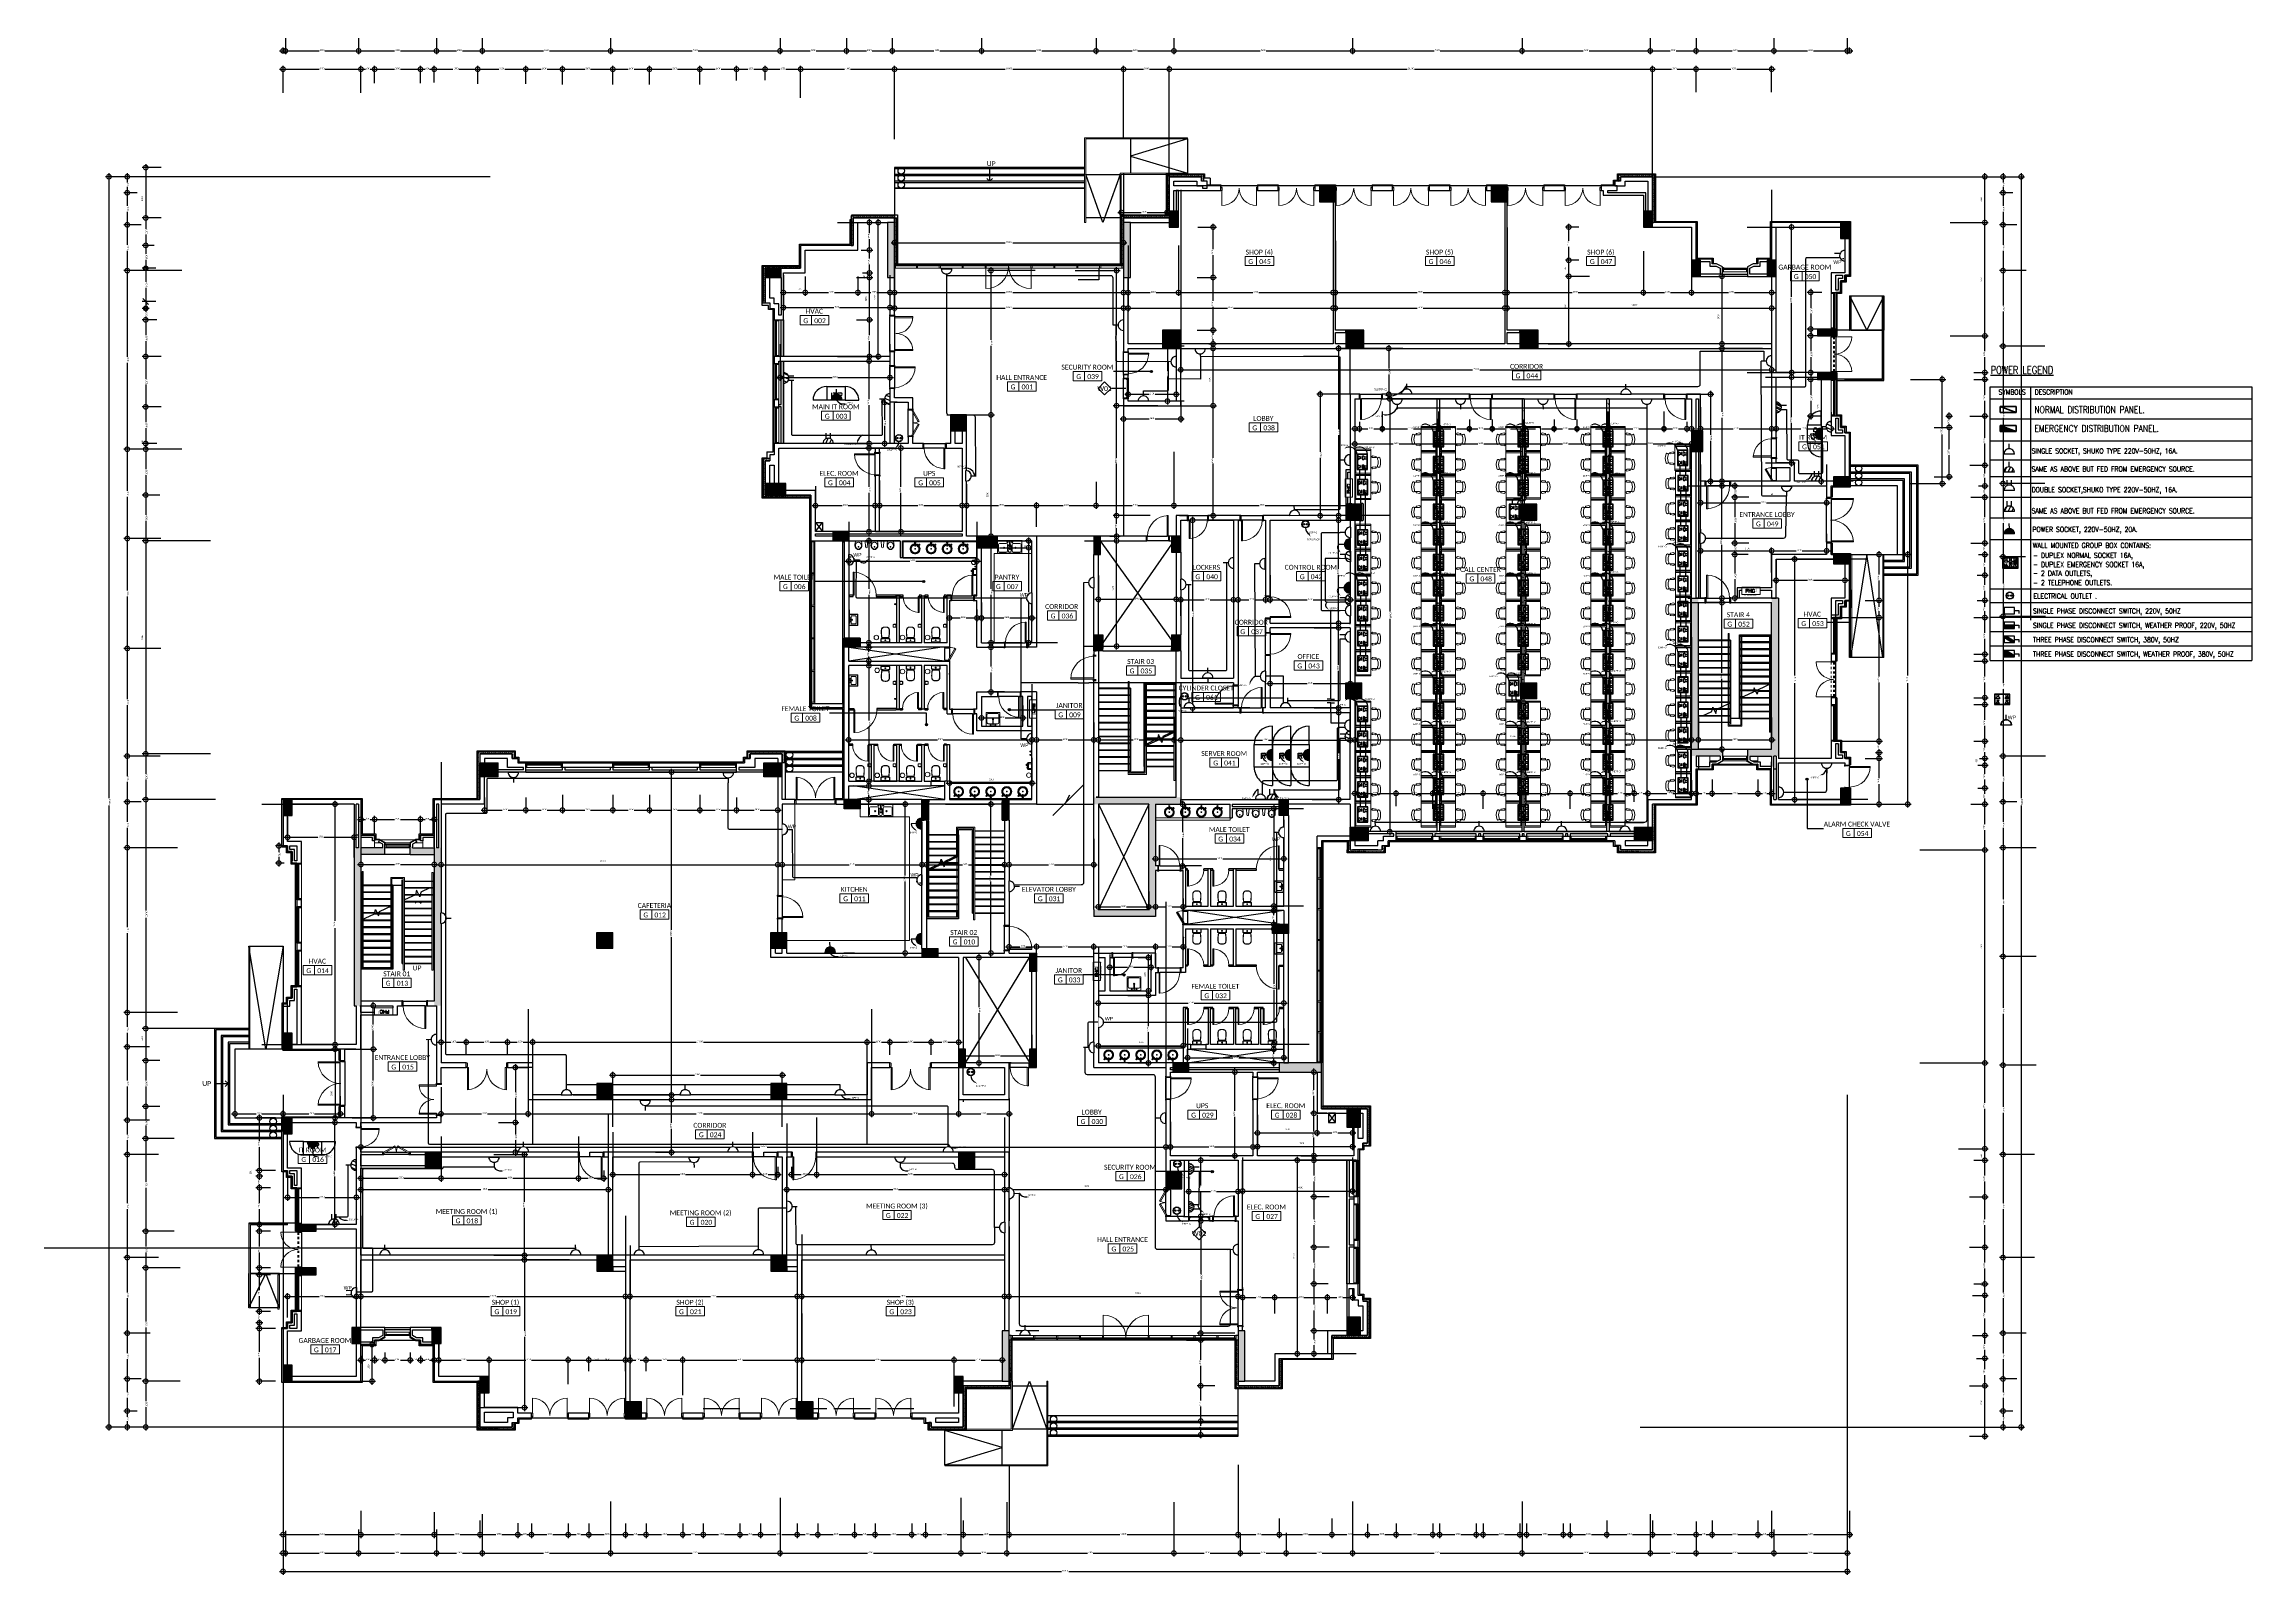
# Model space of a CAD drawing. Header units: metres. Extents: x 15.7 to 112.1, y 4.7 to 71.5.
import ezdxf
from ezdxf.enums import TextEntityAlignment as Align

# ---------------------------------------------------------------- set-up
doc = ezdxf.new("R2010")
doc.units = ezdxf.units.M
doc.set_wipeout_variables(frame=1)
doc.linetypes.add('ECG_Line-Ptrn-Dash', pattern=[0.004, 0.002, -0.002])
doc.linetypes.add('ECG_Line-Ptrn-Sold', pattern=[9144.001, 9144, -0.001])
doc.layers.get('0').update_dxf_attribs({"color": 3})
for name, color, linetype in [('00', 252, 'Continuous'), ('E- Frame', 5, 'Continuous'), ('E- legend Title', 4, 'Continuous'), ('E- symbol Disc', 7, 'Continuous'), ('E-Lighting Fix', 4, 'Continuous'), ('E-SOCKET', 3, 'Continuous'), ('EL. BLOCK', 3, 'Continuous'), ('FIRE_FAS', 200, 'Continuous'), ('HVAC', 1, 'Continuous'), ('LEGEND$0$E-SOCKET', 3, 'Continuous'), ('LIGHTING', 1, 'Continuous'), ('PW', 4, 'Continuous'), ('text', 7, 'Continuous')]:
    doc.layers.add(name, color=color, linetype=linetype)
for name, color, linetype, lineweight in [('03-A-XR-GF$0$A-FURN', 55, 'Continuous', 5), ('1204SDC-A0$0$G-TTLB-STXT', 3, 'Continuous', 5), ('A-BERG', 1, 'Continuous', 9), ('A-COLS', 7, 'ECG_Line-Ptrn-Sold', 9), ('A-DETL-GENF', 92, 'Continuous', 13), ('A-DETL-GENF-HDLN', 1, 'Continuous', 13), ('A-DETL-MBND', 5, 'ECG_Line-Ptrn-Dash', 9), ('A-DETL-THIN', 151, 'ECG_Line-Ptrn-Sold', 25), ('A-DIM', 7, 'Continuous', 5), ('A-DOOR', 5, 'Continuous', 5), ('A-ELEV', 1, 'ECG_Line-Ptrn-Sold', 9), ('A-EQPM', 6, 'Continuous', 9), ('A-FIXT', 1, 'Continuous', 9), ('A-FLOR-HRAL', 1, 'Continuous', 9), ('A-FURN', 1, 'Continuous', 9), ('A-STAIR', 1, 'ECG_Line-Ptrn-Sold', 13), ('A-SYMB-WIN', 7, 'ECG_Line-Ptrn-Sold', 13), ('A-TEXT', 7, 'ECG_Line-Ptrn-Sold', 13), ('A-TONE', 40, 'ECG_Line-Ptrn-Sold', 50), ('A-WALL', 2, 'ECG_Line-Ptrn-Sold', 50), ('A-WIN', 4, 'ECG_Line-Ptrn-Sold', 5), ('E-ELEC-EQPM', 71, 'Continuous', 25), ('G-IMPT', 1, 'Continuous', 5), ('M-EQPT', 1, 'Continuous', 9)]:
    doc.layers.add(name, color=color, linetype=linetype, lineweight=lineweight)
doc.styles.add('Calibri', font='calibri.ttf', dxfattribs={"height": 0.212639})
doc.styles.add('ROMANS1', font='romans.shx', dxfattribs={"width": 0.8, "height": 250})
doc.dimstyles.new('ECG_Dimn-Detl-100', dxfattribs={"dimscale": 0.3048, "dimtxt": 0.25, "dimasz": 1.312336, "dimexe": 0.492126, "dimexo": 0.0625, "dimgap": 0, "dimtad": 1, "dimdec": 0, "dimlfac": 1000, "dimzin": 0, "dimdsep": 46, "dimtxsty": 'Calibri', "dimblk1": 'DOTSMALL', "dimblk2": 'DOTSMALL', "dimsah": 1, "dimcen": 0.09, "dimdle": 0.492126, "dimazin": 0, "dimtfac": 1, "dimtdec": 4, "dimtix": 1, "dimtmove": 0, "dimatfit": 3, "dimfxl": 0.492126, "dimfxlon": 1, "dimtvp": 1, "dimtolj": 1, "dimtzin": 0, "dimarcsym": 2})
doc.dimstyles.new('ECG_Dimn-Detl-100_1', dxfattribs={"dimscale": 0.3048, "dimtxt": 0.25, "dimasz": 1.312336, "dimexe": 0.492126, "dimexo": 0.0625, "dimgap": 0, "dimtad": 1, "dimdec": 0, "dimlfac": 1000, "dimzin": 0, "dimdsep": 46, "dimtxsty": 'Calibri', "dimblk1": 'DOTSMALL', "dimblk2": 'DOTSMALL', "dimsah": 1, "dimcen": 0.09, "dimdle": 0.492126, "dimazin": 0, "dimtfac": 1, "dimtdec": 4, "dimtix": 1, "dimtmove": 2, "dimatfit": 3, "dimfxl": 0.492126, "dimfxlon": 1, "dimtvp": 1, "dimtolj": 1, "dimtzin": 0, "dimarcsym": 2})
doc.dimstyles.new('ECG_Dimn-Detl-100_2', dxfattribs={"dimscale": 0.3048, "dimtxt": 0.25, "dimasz": 1.312336, "dimexe": 0.492126, "dimexo": 0.0625, "dimgap": 0, "dimtad": 1, "dimdec": 0, "dimlfac": 1000, "dimzin": 0, "dimdsep": 46, "dimtxsty": 'Calibri', "dimblk1": 'DOTSMALL', "dimblk2": 'DOTSMALL', "dimsah": 1, "dimcen": 0.09, "dimdle": 0.492126, "dimazin": 0, "dimtfac": 1, "dimtdec": 4, "dimtix": 1, "dimtmove": 0, "dimatfit": 3, "dimfxl": 0.492126, "dimfxlon": 1, "dimtvp": 1, "dimtolj": 1, "dimtzin": 0, "dimarcsym": 2})
doc.dimstyles.new('ECG_Dimn-Detl-100_3', dxfattribs={"dimscale": 0.3048, "dimtxt": 0.25, "dimasz": 0.82021, "dimexe": 0.492126, "dimexo": 0.0625, "dimgap": 0, "dimtad": 1, "dimdec": 0, "dimlfac": 1000, "dimzin": 0, "dimdsep": 46, "dimtxsty": 'Calibri', "dimblk1": 'DOTSMALL', "dimblk2": 'OBLIQUE', "dimsah": 1, "dimcen": 0.09, "dimdle": 0.492126, "dimazin": 0, "dimtfac": 1, "dimtdec": 4, "dimtix": 1, "dimtmove": 0, "dimatfit": 3, "dimfxl": 0.492126, "dimfxlon": 1, "dimtvp": 1, "dimtolj": 1, "dimtzin": 0, "dimarcsym": 2})
doc.dimstyles.new('ECG_Dimn-Detl-100_4', dxfattribs={"dimscale": 0.3048, "dimtxt": 0.25, "dimasz": 0.82021, "dimexe": 0.492126, "dimexo": 0.0625, "dimgap": 0, "dimtad": 1, "dimdec": 0, "dimlfac": 1000, "dimzin": 0, "dimdsep": 46, "dimtxsty": 'Calibri', "dimblk1": 'OBLIQUE', "dimblk2": 'DOTSMALL', "dimsah": 1, "dimcen": 0.09, "dimdle": 0.492126, "dimazin": 0, "dimtfac": 1, "dimtdec": 4, "dimtix": 1, "dimtmove": 0, "dimatfit": 3, "dimfxl": 0.492126, "dimfxlon": 1, "dimtvp": 1, "dimtolj": 1, "dimtzin": 0, "dimarcsym": 2})
pattern_1 = [(0, (0, 0), (0.813, 0.203), [0.034, -0.576, 0.034, -0.576, -3.251]), (0, (0, 0), (0.813, 0.203), [-1.219, 0.034, -1.186, 0.034, -0.576, -1.422]), (0, (0, 0), (0.813, 0.203), [-3.048, 0.034, -0.373, 0.034, -0.982]), (120, (0.305, 0.102), (-0.58230316, 0.60257865), [0.034, -0.576, 0.034, -0.576, -3.251]), (120, (0.305, 0.102), (-0.58230316, 0.60257865), [-1.219, 0.034, -1.186, 0.034, -0.576, -1.422]), (120, (0.305, 0.102), (-0.58230316, 0.60257865), [-3.048, 0.034, -0.373, 0.034, -0.982]), (240, (0.406, 0.508), (-0.23069684, -0.80557865), [0.034, -0.576, 0.034, -0.576, -3.251]), (240, (0.406, 0.508), (-0.23069684, -0.80557865), [-1.219, 0.034, -1.186, 0.034, -0.576, -1.422]), (240, (0.406, 0.508), (-0.23069684, -0.80557865), [-3.048, 0.034, -0.373, 0.034, -0.982])]
pattern_2 = [(135, (0, 0), (-0.0176776695, -0.0176776695), [])]
pattern_3 = [(0, (0, 0), (0.406, 0.102), [0.034, -0.271, 0.034, -0.271, -1.626]), (0, (0, 0), (0.406, 0.102), [-0.61, 0.034, -0.576, 0.034, -0.271, -0.711]), (0, (0, 0), (0.406, 0.102), [-1.524, 0.034, -0.17, 0.034, -0.474]), (120, (0.152, 0.051), (-0.29133459, 0.30060631), [0.034, -0.271, 0.034, -0.271, -1.626]), (120, (0.152, 0.051), (-0.29133459, 0.30060631), [-0.61, 0.034, -0.576, 0.034, -0.271, -0.711]), (120, (0.152, 0.051), (-0.29133459, 0.30060631), [-1.524, 0.034, -0.17, 0.034, -0.474]), (240, (0.203, 0.254), (-0.11466541, -0.40260631), [0.034, -0.271, 0.034, -0.271, -1.626]), (240, (0.203, 0.254), (-0.11466541, -0.40260631), [-0.61, 0.034, -0.576, 0.034, -0.271, -0.711]), (240, (0.203, 0.254), (-0.11466541, -0.40260631), [-1.524, 0.034, -0.17, 0.034, -0.474])]

# ---------------------------------------------------------------- blocks, each defined once
blk = doc.blocks.new('ECG_ Door-Single Leaf-Gnrc - 1100x2200 mm-2068461-GROUND FLOOR PLAN')
at = {"layer": 'A-DOOR'}
for p, q in [((-0.567, 0.12), (-0.527, 0.12)), ((-0.567, 0.1), (-0.567, 0.12)), ((-0.497, 0.1), (-0.55, 0.1)), ((-0.542, 0.1), (-0.51, 0.1)), ((-0.542, -0.1), (-0.542, 0.1)), ((-0.527, 0.12), (-0.501, 0.106)), ((-0.51, 0.1), (-0.51, -0.1)), ((0.55, 0.1), (0.497, 0.1)), ((0.501, 0.106), (0.527, 0.12)), ((0.51, 0.1), (0.542, 0.1)), ((0.51, -0.1), (0.51, 0.1)), ((0.527, 0.12), (0.567, 0.12)), ((0.542, 0.1), (0.542, -0.1)), ((0.567, 0.12), (0.567, 0.1)), ((-0.567, -0.12), (-0.567, -0.1)), ((-0.527, -0.12), (-0.567, -0.12)), ((-0.55, -0.1), (-0.497, -0.1)), ((-0.51, -0.1), (-0.542, -0.1)), ((-0.501, -0.106), (-0.527, -0.12)), ((0.44, -0.1), (0.49, -0.1)), ((0.44, -1.1), (0.44, -0.1)), ((0.44, -0.1), (0.44, -1.1)), ((0.49, -0.1), (0.44, -0.1)), ((0.49, -0.1), (0.49, -1.1)), ((0.49, -1.1), (0.49, -0.1)), ((0.497, -0.1), (0.55, -0.1)), ((0.527, -0.12), (0.501, -0.106)), ((0.542, -0.1), (0.51, -0.1)), ((0.567, -0.12), (0.527, -0.12)), ((0.567, -0.1), (0.567, -0.12)), ((0.49, -1.1), (0.44, -1.1)), ((0.44, -1.1), (0.49, -1.1))]:
    blk.add_line(p, q, dxfattribs=at)
for centre, radius, start, end in [((-0.505, 0.099), 0.00806, 7.12502, 60.25512), ((0.505, 0.099), 0.00806, 119.74488, 172.87498), ((0.49, -0.1), 1, 180, 270), ((-0.505, -0.099), 0.00806, 299.74488, 352.87498), ((0.505, -0.099), 0.00806, 187.12502, 240.25512)]:
    blk.add_arc(centre, radius, start, end, dxfattribs=at)
blk = doc.blocks.new('ECG_ Door-Single Leaf-Gnrc - 1100x2200 mm-2138099-GROUND FLOOR PLAN')
at = {"layer": 'A-DOOR'}
for p, q in [((0.44, 1.1), (0.44, 0.1)), ((0.49, 1.1), (0.44, 1.1)), ((0.44, 0.1), (0.44, 1.1)), ((0.44, 1.1), (0.49, 1.1)), ((0.49, 0.1), (0.49, 1.1)), ((0.49, 1.1), (0.49, 0.1)), ((-0.527, 0.12), (-0.567, 0.12)), ((-0.567, 0.12), (-0.567, 0.1)), ((-0.55, 0.1), (-0.497, 0.1)), ((-0.51, 0.1), (-0.542, 0.1)), ((-0.542, 0.1), (-0.542, -0.1)), ((-0.501, 0.106), (-0.527, 0.12)), ((-0.51, -0.1), (-0.51, 0.1)), ((0.44, 0.1), (0.49, 0.1)), ((0.49, 0.1), (0.44, 0.1)), ((0.497, 0.1), (0.55, 0.1)), ((0.527, 0.12), (0.501, 0.106)), ((0.51, 0.1), (0.51, -0.1)), ((0.542, 0.1), (0.51, 0.1)), ((0.567, 0.12), (0.527, 0.12)), ((0.542, -0.1), (0.542, 0.1)), ((0.567, 0.1), (0.567, 0.12)), ((-0.567, -0.1), (-0.567, -0.12)), ((-0.567, -0.12), (-0.527, -0.12)), ((-0.497, -0.1), (-0.55, -0.1)), ((-0.542, -0.1), (-0.51, -0.1)), ((-0.527, -0.12), (-0.501, -0.106)), ((0.55, -0.1), (0.497, -0.1)), ((0.501, -0.106), (0.527, -0.12)), ((0.51, -0.1), (0.542, -0.1)), ((0.527, -0.12), (0.567, -0.12)), ((0.567, -0.12), (0.567, -0.1))]:
    blk.add_line(p, q, dxfattribs=at)
for centre, radius, start, end in [((0.49, 0.1), 1, 90, 180), ((-0.505, 0.099), 0.00806, 7.12502, 60.25512), ((0.505, 0.099), 0.00806, 119.74488, 172.87498), ((-0.505, -0.099), 0.00806, 299.74488, 352.87498), ((0.505, -0.099), 0.00806, 187.12502, 240.25512)]:
    blk.add_arc(centre, radius, start, end, dxfattribs=at)
blk = doc.blocks.new('ECG_ Door-Single Leaf-Steel - 1000x2200 mm-3097163-GROUND FLOOR PLAN')
at = {"layer": 'A-DOOR'}
for p, q in [((0.408, 1), (0.408, 0.1)), ((0.448, 1), (0.408, 1)), ((0.408, 0.1), (0.408, 1)), ((0.408, 1), (0.448, 1)), ((0.448, 0.1), (0.448, 1)), ((0.448, 1), (0.448, 0.1)), ((-0.48, 0.12), (-0.52, 0.12)), ((-0.52, 0.12), (-0.52, 0.1)), ((-0.5, 0.1), (-0.45, 0.1)), ((-0.468, 0.1), (-0.5, 0.1)), ((-0.454, 0.106), (-0.48, 0.12)), ((-0.468, -0.1), (-0.468, 0.1)), ((0.408, 0.1), (0.448, 0.1)), ((0.448, 0.1), (0.408, 0.1)), ((0.45, 0.1), (0.5, 0.1)), ((0.48, 0.12), (0.454, 0.106)), ((0.468, 0.1), (0.468, -0.1)), ((0.5, 0.1), (0.468, 0.1)), ((0.52, 0.12), (0.48, 0.12)), ((0.52, 0.1), (0.52, 0.12)), ((-0.52, -0.1), (-0.52, -0.12)), ((-0.52, -0.12), (-0.48, -0.12)), ((-0.45, -0.1), (-0.5, -0.1)), ((-0.5, -0.1), (-0.468, -0.1)), ((-0.48, -0.12), (-0.454, -0.106)), ((0.5, -0.1), (0.45, -0.1)), ((0.454, -0.106), (0.48, -0.12)), ((0.468, -0.1), (0.5, -0.1)), ((0.48, -0.12), (0.52, -0.12)), ((0.52, -0.12), (0.52, -0.1))]:
    blk.add_line(p, q, dxfattribs=at)
for centre, radius, start, end in [((0.448, 0.1), 0.9, 90, 180), ((-0.458, 0.099), 0.00806, 7.12502, 60.25512), ((0.458, 0.099), 0.00806, 119.74488, 172.87498), ((-0.458, -0.099), 0.00806, 299.74488, 352.87498), ((0.458, -0.099), 0.00806, 187.12502, 240.25512)]:
    blk.add_arc(centre, radius, start, end, dxfattribs=at)
blk = doc.blocks.new('ECG_ Door-Single Leaf-Steel - 1000x2200 mm-3097159-GROUND FLOOR PLAN')
at = {"layer": 'A-DOOR'}
for p, q in [((-0.52, 0.12), (-0.48, 0.12)), ((-0.52, 0.1), (-0.52, 0.12)), ((-0.45, 0.1), (-0.5, 0.1)), ((-0.5, 0.1), (-0.468, 0.1)), ((-0.48, 0.12), (-0.454, 0.106)), ((-0.468, 0.1), (-0.468, -0.1)), ((0.5, 0.1), (0.45, 0.1)), ((0.454, 0.106), (0.48, 0.12)), ((0.468, 0.1), (0.5, 0.1)), ((0.468, -0.1), (0.468, 0.1)), ((0.48, 0.12), (0.52, 0.12)), ((0.52, 0.12), (0.52, 0.1)), ((-0.52, -0.12), (-0.52, -0.1)), ((-0.48, -0.12), (-0.52, -0.12)), ((-0.5, -0.1), (-0.45, -0.1)), ((-0.468, -0.1), (-0.5, -0.1)), ((-0.454, -0.106), (-0.48, -0.12)), ((0.408, -0.1), (0.448, -0.1)), ((0.408, -1), (0.408, -0.1)), ((0.408, -0.1), (0.408, -1)), ((0.448, -0.1), (0.408, -0.1)), ((0.448, -0.1), (0.448, -1)), ((0.448, -1), (0.448, -0.1)), ((0.45, -0.1), (0.5, -0.1)), ((0.48, -0.12), (0.454, -0.106)), ((0.5, -0.1), (0.468, -0.1)), ((0.52, -0.12), (0.48, -0.12)), ((0.52, -0.1), (0.52, -0.12)), ((0.448, -1), (0.408, -1)), ((0.408, -1), (0.448, -1))]:
    blk.add_line(p, q, dxfattribs=at)
for centre, radius, start, end in [((-0.458, 0.099), 0.00806, 7.12502, 60.25512), ((0.458, 0.099), 0.00806, 119.74488, 172.87498), ((-0.458, -0.099), 0.00806, 299.74488, 352.87498), ((0.448, -0.1), 0.9, 180, 270), ((0.458, -0.099), 0.00806, 187.12502, 240.25512)]:
    blk.add_arc(centre, radius, start, end, dxfattribs=at)
blk = doc.blocks.new('ECG_ Door-Single Leaf-Steel - 1100x2200 mm-3097157-GROUND FLOOR PLAN')
at = {"layer": 'A-DOOR'}
for p, q in [((-0.567, 0.12), (-0.527, 0.12)), ((-0.567, 0.1), (-0.567, 0.12)), ((-0.497, 0.1), (-0.55, 0.1)), ((-0.542, 0.1), (-0.51, 0.1)), ((-0.542, -0.1), (-0.542, 0.1)), ((-0.527, 0.12), (-0.501, 0.106)), ((-0.51, 0.1), (-0.51, -0.1)), ((0.55, 0.1), (0.497, 0.1)), ((0.501, 0.106), (0.527, 0.12)), ((0.51, 0.1), (0.542, 0.1)), ((0.51, -0.1), (0.51, 0.1)), ((0.527, 0.12), (0.567, 0.12)), ((0.542, 0.1), (0.542, -0.1)), ((0.567, 0.12), (0.567, 0.1)), ((-0.567, -0.12), (-0.567, -0.1)), ((-0.527, -0.12), (-0.567, -0.12)), ((-0.55, -0.1), (-0.497, -0.1)), ((-0.51, -0.1), (-0.542, -0.1)), ((-0.501, -0.106), (-0.527, -0.12)), ((0.44, -0.1), (0.49, -0.1)), ((0.44, -1.1), (0.44, -0.1)), ((0.44, -0.1), (0.44, -1.1)), ((0.49, -0.1), (0.44, -0.1)), ((0.49, -0.1), (0.49, -1.1)), ((0.49, -1.1), (0.49, -0.1)), ((0.497, -0.1), (0.55, -0.1)), ((0.527, -0.12), (0.501, -0.106)), ((0.542, -0.1), (0.51, -0.1)), ((0.567, -0.12), (0.527, -0.12)), ((0.567, -0.1), (0.567, -0.12)), ((0.49, -1.1), (0.44, -1.1)), ((0.44, -1.1), (0.49, -1.1))]:
    blk.add_line(p, q, dxfattribs=at)
for centre, radius, start, end in [((-0.505, 0.099), 0.00806, 7.12502, 60.25512), ((0.505, 0.099), 0.00806, 119.74488, 172.87498), ((0.49, -0.1), 1, 180, 270), ((-0.505, -0.099), 0.00806, 299.74488, 352.87498), ((0.505, -0.099), 0.00806, 187.12502, 240.25512)]:
    blk.add_arc(centre, radius, start, end, dxfattribs=at)
blk = doc.blocks.new('ECG_ Door-Single Leaf-Steel - 900x2200 mm-3096168-GROUND FLOOR PLAN')
at = {"layer": 'A-DOOR'}
for p, q in [((-0.467, 0.12), (-0.427, 0.12)), ((-0.467, 0.1), (-0.467, 0.12)), ((-0.397, 0.1), (-0.45, 0.1)), ((-0.442, 0.1), (-0.41, 0.1)), ((-0.442, -0.1), (-0.442, 0.1)), ((-0.427, 0.12), (-0.401, 0.106)), ((-0.41, 0.1), (-0.41, -0.1)), ((0.45, 0.1), (0.397, 0.1)), ((0.401, 0.106), (0.427, 0.12)), ((0.41, 0.1), (0.442, 0.1)), ((0.41, -0.1), (0.41, 0.1)), ((0.427, 0.12), (0.467, 0.12)), ((0.442, 0.1), (0.442, -0.1)), ((0.467, 0.12), (0.467, 0.1)), ((-0.467, -0.12), (-0.467, -0.1)), ((-0.427, -0.12), (-0.467, -0.12)), ((-0.45, -0.1), (-0.397, -0.1)), ((-0.41, -0.1), (-0.442, -0.1)), ((-0.401, -0.106), (-0.427, -0.12)), ((0.34, -0.1), (0.39, -0.1)), ((0.34, -0.9), (0.34, -0.1)), ((0.34, -0.1), (0.34, -0.9)), ((0.39, -0.1), (0.34, -0.1)), ((0.39, -0.9), (0.34, -0.9)), ((0.34, -0.9), (0.39, -0.9)), ((0.39, -0.1), (0.39, -0.9)), ((0.39, -0.9), (0.39, -0.1)), ((0.397, -0.1), (0.45, -0.1)), ((0.427, -0.12), (0.401, -0.106)), ((0.442, -0.1), (0.41, -0.1)), ((0.467, -0.12), (0.427, -0.12)), ((0.467, -0.1), (0.467, -0.12))]:
    blk.add_line(p, q, dxfattribs=at)
for centre, radius, start, end in [((-0.405, 0.099), 0.00806, 7.12502, 60.25512), ((0.405, 0.099), 0.00806, 119.74488, 172.87498), ((0.39, -0.1), 0.8, 180, 270), ((-0.405, -0.099), 0.00806, 299.74488, 352.87498), ((0.405, -0.099), 0.00806, 187.12502, 240.25512)]:
    blk.add_arc(centre, radius, start, end, dxfattribs=at)
blk = doc.blocks.new('ECG_ Door-Single Leaf-Gnrc - 1000x2200 mm-2508472-GROUND FLOOR PLAN')
at = {"layer": 'A-DOOR'}
for p, q in [((0.408, 1), (0.408, 0.1)), ((0.448, 1), (0.408, 1)), ((0.408, 0.1), (0.408, 1)), ((0.408, 1), (0.448, 1)), ((0.448, 0.1), (0.448, 1)), ((0.448, 1), (0.448, 0.1)), ((-0.48, 0.12), (-0.52, 0.12)), ((-0.52, 0.12), (-0.52, 0.1)), ((-0.5, 0.1), (-0.45, 0.1)), ((-0.468, 0.1), (-0.5, 0.1)), ((-0.454, 0.106), (-0.48, 0.12)), ((-0.468, -0.1), (-0.468, 0.1)), ((0.408, 0.1), (0.448, 0.1)), ((0.448, 0.1), (0.408, 0.1)), ((0.45, 0.1), (0.5, 0.1)), ((0.48, 0.12), (0.454, 0.106)), ((0.468, 0.1), (0.468, -0.1)), ((0.5, 0.1), (0.468, 0.1)), ((0.52, 0.12), (0.48, 0.12)), ((0.52, 0.1), (0.52, 0.12)), ((-0.52, -0.1), (-0.52, -0.12)), ((-0.52, -0.12), (-0.48, -0.12)), ((-0.45, -0.1), (-0.5, -0.1)), ((-0.5, -0.1), (-0.468, -0.1)), ((-0.48, -0.12), (-0.454, -0.106)), ((0.5, -0.1), (0.45, -0.1)), ((0.454, -0.106), (0.48, -0.12)), ((0.468, -0.1), (0.5, -0.1)), ((0.48, -0.12), (0.52, -0.12)), ((0.52, -0.12), (0.52, -0.1))]:
    blk.add_line(p, q, dxfattribs=at)
for centre, radius, start, end in [((0.448, 0.1), 0.9, 90, 180), ((-0.458, 0.099), 0.00806, 7.12502, 60.25512), ((0.458, 0.099), 0.00806, 119.74488, 172.87498), ((-0.458, -0.099), 0.00806, 299.74488, 352.87498), ((0.458, -0.099), 0.00806, 187.12502, 240.25512)]:
    blk.add_arc(centre, radius, start, end, dxfattribs=at)
blk = doc.blocks.new('ECG_Door_Single Leave-Cabient - 600x2100 _GCR_  mm-3090328-GROUND FLOOR PLAN')
at = {"layer": 'A-DOOR'}
for p, q in [((-0.3, 0.12), (-0.277, 0.12)), ((-0.247, 0.1), (-0.3, 0.1)), ((-0.292, 0.1), (-0.26, 0.1)), ((-0.292, -0.1), (-0.292, 0.1)), ((-0.277, 0.12), (-0.251, 0.106)), ((-0.26, 0.1), (-0.26, -0.1)), ((0.3, 0.1), (0.247, 0.1)), ((0.251, 0.106), (0.277, 0.12)), ((0.26, 0.1), (0.292, 0.1)), ((0.26, -0.1), (0.26, 0.1)), ((0.277, 0.12), (0.3, 0.12)), ((0.292, 0.1), (0.292, -0.1)), ((-0.855, -0.057), (-0.88, -0.1)), ((-0.317, -0.12), (-0.317, -0.1)), ((-0.277, -0.12), (-0.317, -0.12)), ((-0.3, -0.1), (-0.26, -0.1)), ((-0.26, -0.1), (-0.292, -0.1)), ((-0.251, -0.106), (-0.277, -0.12)), ((-0.26, -0.1), (-0.235, -0.057)), ((0.225, -0.38), (-0.26, -0.1)), ((-0.235, -0.057), (0.25, -0.337)), ((0.25, -0.337), (-0.235, -0.057)), ((-0.22, -0.123), (0.225, -0.38)), ((0.25, -0.337), (0.225, -0.38)), ((0.225, -0.38), (0.25, -0.337)), ((0.247, -0.1), (0.3, -0.1)), ((0.277, -0.12), (0.251, -0.106)), ((0.292, -0.1), (0.26, -0.1)), ((0.317, -0.12), (0.277, -0.12)), ((0.317, -0.1), (0.317, -0.12))]:
    blk.add_line(p, q, dxfattribs=at)
for centre, radius, start, end in [((-0.255, 0.099), 0.00806, 7.12502, 60.25512), ((0.255, 0.099), 0.00806, 119.74488, 172.87498), ((-0.3, -0.1), 0.595, 331.92635, 0), ((0.255, -0.099), 0.00806, 187.12502, 240.25512)]:
    blk.add_arc(centre, radius, start, end, dxfattribs=at)
blk = doc.blocks.new('ECG_ Door-Single Leaf-Gnrc - 1000x2200 mm-2105028-GROUND FLOOR PLAN')
at = {"layer": 'A-DOOR'}
for p, q in [((-0.52, 0.12), (-0.48, 0.12)), ((-0.52, 0.1), (-0.52, 0.12)), ((-0.45, 0.1), (-0.5, 0.1)), ((-0.5, 0.1), (-0.468, 0.1)), ((-0.48, 0.12), (-0.454, 0.106)), ((-0.468, 0.1), (-0.468, -0.1)), ((0.5, 0.1), (0.45, 0.1)), ((0.454, 0.106), (0.48, 0.12)), ((0.468, 0.1), (0.5, 0.1)), ((0.468, -0.1), (0.468, 0.1)), ((0.48, 0.12), (0.52, 0.12)), ((0.52, 0.12), (0.52, 0.1)), ((-0.52, -0.12), (-0.52, -0.1)), ((-0.48, -0.12), (-0.52, -0.12)), ((-0.5, -0.1), (-0.45, -0.1)), ((-0.468, -0.1), (-0.5, -0.1)), ((-0.454, -0.106), (-0.48, -0.12)), ((0.408, -0.1), (0.448, -0.1)), ((0.408, -1), (0.408, -0.1)), ((0.408, -0.1), (0.408, -1)), ((0.448, -0.1), (0.408, -0.1)), ((0.448, -0.1), (0.448, -1)), ((0.448, -1), (0.448, -0.1)), ((0.45, -0.1), (0.5, -0.1)), ((0.48, -0.12), (0.454, -0.106)), ((0.5, -0.1), (0.468, -0.1)), ((0.52, -0.12), (0.48, -0.12)), ((0.52, -0.1), (0.52, -0.12)), ((0.448, -1), (0.408, -1)), ((0.408, -1), (0.448, -1))]:
    blk.add_line(p, q, dxfattribs=at)
for centre, radius, start, end in [((-0.458, 0.099), 0.00806, 7.12502, 60.25512), ((0.458, 0.099), 0.00806, 119.74488, 172.87498), ((-0.458, -0.099), 0.00806, 299.74488, 352.87498), ((0.448, -0.1), 0.9, 180, 270), ((0.458, -0.099), 0.00806, 187.12502, 240.25512)]:
    blk.add_arc(centre, radius, start, end, dxfattribs=at)
blk = doc.blocks.new('ECG_ Door-Single Leaf-Steel - 1100x2200 mm-3097166-GROUND FLOOR PLAN')
at = {"layer": 'A-DOOR'}
for p, q in [((0.44, 1.1), (0.44, 0.1)), ((0.49, 1.1), (0.44, 1.1)), ((0.44, 0.1), (0.44, 1.1)), ((0.44, 1.1), (0.49, 1.1)), ((0.49, 0.1), (0.49, 1.1)), ((0.49, 1.1), (0.49, 0.1)), ((-0.527, 0.12), (-0.567, 0.12)), ((-0.567, 0.12), (-0.567, 0.1)), ((-0.55, 0.1), (-0.497, 0.1)), ((-0.51, 0.1), (-0.542, 0.1)), ((-0.542, 0.1), (-0.542, -0.1)), ((-0.501, 0.106), (-0.527, 0.12)), ((-0.51, -0.1), (-0.51, 0.1)), ((0.44, 0.1), (0.49, 0.1)), ((0.49, 0.1), (0.44, 0.1)), ((0.497, 0.1), (0.55, 0.1)), ((0.527, 0.12), (0.501, 0.106)), ((0.51, 0.1), (0.51, -0.1)), ((0.542, 0.1), (0.51, 0.1)), ((0.567, 0.12), (0.527, 0.12)), ((0.542, -0.1), (0.542, 0.1)), ((0.567, 0.1), (0.567, 0.12)), ((-0.567, -0.1), (-0.567, -0.12)), ((-0.567, -0.12), (-0.527, -0.12)), ((-0.497, -0.1), (-0.55, -0.1)), ((-0.542, -0.1), (-0.51, -0.1)), ((-0.527, -0.12), (-0.501, -0.106)), ((0.55, -0.1), (0.497, -0.1)), ((0.501, -0.106), (0.527, -0.12)), ((0.51, -0.1), (0.542, -0.1)), ((0.527, -0.12), (0.567, -0.12)), ((0.567, -0.12), (0.567, -0.1))]:
    blk.add_line(p, q, dxfattribs=at)
for centre, radius, start, end in [((0.49, 0.1), 1, 90, 180), ((-0.505, 0.099), 0.00806, 7.12502, 60.25512), ((0.505, 0.099), 0.00806, 119.74488, 172.87498), ((-0.505, -0.099), 0.00806, 299.74488, 352.87498), ((0.505, -0.099), 0.00806, 187.12502, 240.25512)]:
    blk.add_arc(centre, radius, start, end, dxfattribs=at)
blk = doc.blocks.new('ECG_ Door-Single Leaf-Steel - 1100x2200 mm-V1-GROUND FLOOR PLAN')
at = {"layer": 'A-DOOR'}
for p, q in [((-0.567, 0.12), (-0.527, 0.12)), ((-0.567, 0.1), (-0.567, 0.12)), ((-0.542, -0.1), (-0.542, 0)), ((-0.527, 0.12), (-0.501, 0.106)), ((-0.51, 0), (-0.51, -0.1)), ((0.501, 0.106), (0.527, 0.12)), ((0.51, -0.1), (0.51, 0)), ((0.527, 0.12), (0.567, 0.12)), ((0.542, 0), (0.542, -0.1)), ((0.567, 0.12), (0.567, 0.1)), ((-0.567, -0.12), (-0.567, -0.1)), ((-0.527, -0.12), (-0.567, -0.12)), ((-0.55, -0.1), (-0.497, -0.1)), ((-0.51, -0.1), (-0.542, -0.1)), ((-0.501, -0.106), (-0.527, -0.12)), ((0.44, -0.1), (0.49, -0.1)), ((0.44, -1.1), (0.44, -0.1)), ((0.44, -0.1), (0.44, -1.1)), ((0.49, -0.1), (0.44, -0.1)), ((0.49, -0.1), (0.49, -1.1)), ((0.49, -1.1), (0.49, -0.1)), ((0.497, -0.1), (0.55, -0.1)), ((0.527, -0.12), (0.501, -0.106)), ((0.542, -0.1), (0.51, -0.1)), ((0.567, -0.12), (0.527, -0.12)), ((0.567, -0.1), (0.567, -0.12)), ((0.49, -1.1), (0.44, -1.1)), ((0.44, -1.1), (0.49, -1.1))]:
    blk.add_line(p, q, dxfattribs=at)
for centre, radius, start, end in [((-0.505, 0.099), 0.00806, 7.12502, 60.25512), ((0.505, 0.099), 0.00806, 119.74488, 172.87498), ((0.49, -0.1), 1, 180, 270), ((-0.505, -0.099), 0.00806, 299.74488, 352.87498), ((0.505, -0.099), 0.00806, 187.12502, 240.25512)]:
    blk.add_arc(centre, radius, start, end, dxfattribs=at)
blk = doc.blocks.new('Single-Flush-Partition - 700 _ 2200-2763523-GROUND FLOOR PLAN')
at = {"layer": 'A-DOOR'}
for p, q in [((0.31, -0.025), (0.31, -0.726)), ((0.35, -0.025), (0.31, -0.025)), ((0.35, -0.726), (0.31, -0.726)), ((0.35, -0.025), (0.35, -0.726))]:
    blk.add_line(p, q, dxfattribs=at)
blk.add_arc((0.35, -0.025), 0.702, 180, 266.73208, dxfattribs=at)
blk = doc.blocks.new('Single-Flush-Partition - 700 _ 2200-2763525-GROUND FLOOR PLAN')
at = {"layer": 'A-DOOR'}
for p, q in [((0.31, 0.025), (0.31, 0.726)), ((0.35, 0.726), (0.31, 0.726)), ((0.35, 0.025), (0.31, 0.025)), ((0.35, 0.025), (0.35, 0.726))]:
    blk.add_line(p, q, dxfattribs=at)
blk.add_arc((0.35, 0.025), 0.702, 93.26792, 180, dxfattribs=at)
blk = doc.blocks.new('Single-Flush-Partition - 1000_ 2201-2763524-GROUND FLOOR PLAN')
at = {"layer": 'A-DOOR'}
for p, q in [((0.46, 0.025), (0.46, 1.026)), ((0.5, 1.026), (0.46, 1.026)), ((0.5, 0.025), (0.5, 1.026)), ((0.5, 0.025), (0.46, 0.025))]:
    blk.add_line(p, q, dxfattribs=at)
blk.add_arc((0.5, 0.025), 1.002, 92.28857, 180, dxfattribs=at)
blk = doc.blocks.new('ECG_ Door-Single Leaf-Steel - 1000x2200 mm-3097160-GROUND FLOOR PLAN')
at = {"layer": 'A-DOOR'}
for p, q in [((0.408, 1), (0.408, 0.1)), ((0.448, 1), (0.408, 1)), ((0.408, 0.1), (0.408, 1)), ((0.408, 1), (0.448, 1)), ((0.448, 0.1), (0.448, 1)), ((0.448, 1), (0.448, 0.1)), ((-0.48, 0.12), (-0.52, 0.12)), ((-0.52, 0.12), (-0.52, 0.1)), ((-0.5, 0.1), (-0.45, 0.1)), ((-0.468, 0.1), (-0.5, 0.1)), ((-0.454, 0.106), (-0.48, 0.12)), ((-0.468, -0.1), (-0.468, 0.1)), ((0.408, 0.1), (0.448, 0.1)), ((0.448, 0.1), (0.408, 0.1)), ((0.45, 0.1), (0.5, 0.1)), ((0.48, 0.12), (0.454, 0.106)), ((0.468, 0.1), (0.468, -0.1)), ((0.5, 0.1), (0.468, 0.1)), ((0.52, 0.12), (0.48, 0.12)), ((0.52, 0.1), (0.52, 0.12)), ((-0.52, -0.1), (-0.52, -0.12)), ((-0.52, -0.12), (-0.48, -0.12)), ((-0.45, -0.1), (-0.5, -0.1)), ((-0.5, -0.1), (-0.468, -0.1)), ((-0.48, -0.12), (-0.454, -0.106)), ((0.5, -0.1), (0.45, -0.1)), ((0.454, -0.106), (0.48, -0.12)), ((0.468, -0.1), (0.5, -0.1)), ((0.48, -0.12), (0.52, -0.12)), ((0.52, -0.12), (0.52, -0.1))]:
    blk.add_line(p, q, dxfattribs=at)
for centre, radius, start, end in [((0.448, 0.1), 0.9, 90, 180), ((-0.458, 0.099), 0.00806, 7.12502, 60.25512), ((0.458, 0.099), 0.00806, 119.74488, 172.87498), ((-0.458, -0.099), 0.00806, 299.74488, 352.87498), ((0.458, -0.099), 0.00806, 187.12502, 240.25512)]:
    blk.add_arc(centre, radius, start, end, dxfattribs=at)
blk = doc.blocks.new('ECG_ Door-Single Leaf-Gnrc - 1000x2200 mm-2067090-GROUND FLOOR PLAN')
at = {"layer": 'A-DOOR'}
for p, q in [((-0.52, 0.12), (-0.48, 0.12)), ((-0.52, 0.1), (-0.52, 0.12)), ((-0.45, 0.1), (-0.5, 0.1)), ((-0.5, 0.1), (-0.468, 0.1)), ((-0.48, 0.12), (-0.454, 0.106)), ((-0.468, 0.1), (-0.468, -0.1)), ((0.5, 0.1), (0.45, 0.1)), ((0.454, 0.106), (0.48, 0.12)), ((0.468, 0.1), (0.5, 0.1)), ((0.468, -0.1), (0.468, 0.1)), ((0.48, 0.12), (0.52, 0.12)), ((0.52, 0.12), (0.52, 0.1)), ((-0.52, -0.12), (-0.52, -0.1)), ((-0.48, -0.12), (-0.52, -0.12)), ((-0.5, -0.1), (-0.45, -0.1)), ((-0.468, -0.1), (-0.5, -0.1)), ((-0.454, -0.106), (-0.48, -0.12)), ((0.408, -0.1), (0.448, -0.1)), ((0.408, -1), (0.408, -0.1)), ((0.408, -0.1), (0.408, -1)), ((0.448, -0.1), (0.408, -0.1)), ((0.448, -0.1), (0.448, -1)), ((0.448, -1), (0.448, -0.1)), ((0.45, -0.1), (0.5, -0.1)), ((0.48, -0.12), (0.454, -0.106)), ((0.5, -0.1), (0.468, -0.1)), ((0.52, -0.12), (0.48, -0.12)), ((0.52, -0.1), (0.52, -0.12)), ((0.448, -1), (0.408, -1)), ((0.408, -1), (0.448, -1))]:
    blk.add_line(p, q, dxfattribs=at)
for centre, radius, start, end in [((-0.458, 0.099), 0.00806, 7.12502, 60.25512), ((0.458, 0.099), 0.00806, 119.74488, 172.87498), ((-0.458, -0.099), 0.00806, 299.74488, 352.87498), ((0.448, -0.1), 0.9, 180, 270), ((0.458, -0.099), 0.00806, 187.12502, 240.25512)]:
    blk.add_arc(centre, radius, start, end, dxfattribs=at)
blk = doc.blocks.new('ECG_ Door-Single Leaf-Gnrc - 1000x2200 mm-2066731-GROUND FLOOR PLAN')
at = {"layer": 'A-DOOR'}
for p, q in [((0.408, 1), (0.408, 0.1)), ((0.448, 1), (0.408, 1)), ((0.408, 0.1), (0.408, 1)), ((0.408, 1), (0.448, 1)), ((0.448, 0.1), (0.448, 1)), ((0.448, 1), (0.448, 0.1)), ((-0.48, 0.12), (-0.52, 0.12)), ((-0.52, 0.12), (-0.52, 0.1)), ((-0.5, 0.1), (-0.45, 0.1)), ((-0.468, 0.1), (-0.5, 0.1)), ((-0.454, 0.106), (-0.48, 0.12)), ((-0.468, -0.1), (-0.468, 0.1)), ((0.408, 0.1), (0.448, 0.1)), ((0.448, 0.1), (0.408, 0.1)), ((0.45, 0.1), (0.5, 0.1)), ((0.48, 0.12), (0.454, 0.106)), ((0.468, 0.1), (0.468, -0.1)), ((0.5, 0.1), (0.468, 0.1)), ((0.52, 0.12), (0.48, 0.12)), ((0.52, 0.1), (0.52, 0.12)), ((-0.52, -0.1), (-0.52, -0.12)), ((-0.52, -0.12), (-0.48, -0.12)), ((-0.45, -0.1), (-0.5, -0.1)), ((-0.5, -0.1), (-0.468, -0.1)), ((-0.48, -0.12), (-0.454, -0.106)), ((0.5, -0.1), (0.45, -0.1)), ((0.454, -0.106), (0.48, -0.12)), ((0.468, -0.1), (0.5, -0.1)), ((0.48, -0.12), (0.52, -0.12)), ((0.52, -0.12), (0.52, -0.1))]:
    blk.add_line(p, q, dxfattribs=at)
for centre, radius, start, end in [((0.448, 0.1), 0.9, 90, 180), ((-0.458, 0.099), 0.00806, 7.12502, 60.25512), ((0.458, 0.099), 0.00806, 119.74488, 172.87498), ((-0.458, -0.099), 0.00806, 299.74488, 352.87498), ((0.458, -0.099), 0.00806, 187.12502, 240.25512)]:
    blk.add_arc(centre, radius, start, end, dxfattribs=at)
blk = doc.blocks.new('ECG_ Door-Single Leaf-Steel - 900x2200 mm-3097165-GROUND FLOOR PLAN')
at = {"layer": 'A-DOOR'}
for p, q in [((-0.427, 0.12), (-0.467, 0.12)), ((-0.467, 0.12), (-0.467, 0.1)), ((-0.45, 0.1), (-0.397, 0.1)), ((-0.41, 0.1), (-0.442, 0.1)), ((-0.442, 0.1), (-0.442, -0.1)), ((-0.401, 0.106), (-0.427, 0.12)), ((-0.41, -0.1), (-0.41, 0.1)), ((0.34, 0.9), (0.34, 0.1)), ((0.39, 0.9), (0.34, 0.9)), ((0.34, 0.1), (0.34, 0.9)), ((0.34, 0.9), (0.39, 0.9)), ((0.34, 0.1), (0.39, 0.1)), ((0.39, 0.1), (0.34, 0.1)), ((0.39, 0.1), (0.39, 0.9)), ((0.39, 0.9), (0.39, 0.1)), ((0.397, 0.1), (0.45, 0.1)), ((0.427, 0.12), (0.401, 0.106)), ((0.41, 0.1), (0.41, -0.1)), ((0.442, 0.1), (0.41, 0.1)), ((0.467, 0.12), (0.427, 0.12)), ((0.442, -0.1), (0.442, 0.1)), ((0.467, 0.1), (0.467, 0.12)), ((-0.467, -0.1), (-0.467, -0.12)), ((-0.467, -0.12), (-0.427, -0.12)), ((-0.397, -0.1), (-0.45, -0.1)), ((-0.442, -0.1), (-0.41, -0.1)), ((-0.427, -0.12), (-0.401, -0.106)), ((0.45, -0.1), (0.397, -0.1)), ((0.401, -0.106), (0.427, -0.12)), ((0.41, -0.1), (0.442, -0.1)), ((0.427, -0.12), (0.467, -0.12)), ((0.467, -0.12), (0.467, -0.1))]:
    blk.add_line(p, q, dxfattribs=at)
for centre, radius, start, end in [((0.39, 0.1), 0.8, 90, 180), ((-0.405, 0.099), 0.00806, 7.12502, 60.25512), ((0.405, 0.099), 0.00806, 119.74488, 172.87498), ((-0.405, -0.099), 0.00806, 299.74488, 352.87498), ((0.405, -0.099), 0.00806, 187.12502, 240.25512)]:
    blk.add_arc(centre, radius, start, end, dxfattribs=at)
blk = doc.blocks.new('ECG_ Door-Single Leaf-Gnrc - 1100x2200 mm-2522173-GROUND FLOOR PLAN')
at = {"layer": 'A-DOOR'}
for p, q in [((-0.567, 0.12), (-0.527, 0.12)), ((-0.567, 0.1), (-0.567, 0.12)), ((-0.497, 0.1), (-0.55, 0.1)), ((-0.542, 0.1), (-0.51, 0.1)), ((-0.542, -0.1), (-0.542, 0.1)), ((-0.527, 0.12), (-0.501, 0.106)), ((-0.51, 0.1), (-0.51, -0.1)), ((0.55, 0.1), (0.497, 0.1)), ((0.501, 0.106), (0.527, 0.12)), ((0.51, 0.1), (0.542, 0.1)), ((0.51, -0.1), (0.51, 0.1)), ((0.527, 0.12), (0.567, 0.12)), ((0.542, 0.1), (0.542, -0.1)), ((0.567, 0.12), (0.567, 0.1)), ((-0.567, -0.12), (-0.567, -0.1)), ((-0.527, -0.12), (-0.567, -0.12)), ((-0.55, -0.1), (-0.497, -0.1)), ((-0.51, -0.1), (-0.542, -0.1)), ((-0.501, -0.106), (-0.527, -0.12)), ((0.44, -0.1), (0.49, -0.1)), ((0.44, -1.1), (0.44, -0.1)), ((0.44, -0.1), (0.44, -1.1)), ((0.49, -0.1), (0.44, -0.1)), ((0.49, -0.1), (0.49, -1.1)), ((0.49, -1.1), (0.49, -0.1)), ((0.497, -0.1), (0.55, -0.1)), ((0.527, -0.12), (0.501, -0.106)), ((0.542, -0.1), (0.51, -0.1)), ((0.567, -0.12), (0.527, -0.12)), ((0.567, -0.1), (0.567, -0.12)), ((0.49, -1.1), (0.44, -1.1)), ((0.44, -1.1), (0.49, -1.1))]:
    blk.add_line(p, q, dxfattribs=at)
for centre, radius, start, end in [((-0.505, 0.099), 0.00806, 7.12502, 60.25512), ((0.505, 0.099), 0.00806, 119.74488, 172.87498), ((0.49, -0.1), 1, 180, 270), ((-0.505, -0.099), 0.00806, 299.74488, 352.87498), ((0.505, -0.099), 0.00806, 187.12502, 240.25512)]:
    blk.add_arc(centre, radius, start, end, dxfattribs=at)
blk = doc.blocks.new('ECG_Commercial_Toilet_Maid_driver-P Trap_01 - 211109_092700_dwg_dwg_211109-2077759-GROUND FLOOR PLAN')
at = {"layer": 'G-IMPT'}
for p, q in [((-0.418, 0.176), (-0.44, 0.175)), ((-0.358, 0.178), (-0.367, 0.178)), ((-0.301, 0.176), (-0.332, 0.177)), ((-0.08, 0.134), (-0.078, 0.133)), ((-0.079, 0.133), (-0.08, 0.133)), ((-0.423, -0.176), (-0.398, -0.177)), ((-0.351, -0.178), (-0.32, -0.177)), ((-0.267, -0.174), (-0.241, -0.172)), ((-0.085, -0.004), (-0.085, -0.005)), ((-0.079, -0.133), (-0.08, -0.133)), ((-0.078, -0.133), (-0.08, -0.134))]:
    blk.add_line(p, q, dxfattribs=at)
at = {"layer": 'G-IMPT', "flags": 128}
for points in [[(-0.526, 0.144), (-0.53, 0.141), (-0.534, 0.138), (-0.537, 0.134), (-0.541, 0.13)], [(-0.5, 0.161), (-0.504, 0.159), (-0.509, 0.156), (-0.513, 0.154), (-0.515, 0.152)], [(-0.235, 0.172), (-0.222, 0.171), (-0.202, 0.169), (-0.183, 0.167), (-0.182, 0.166)], [(-0.172, 0.165), (-0.164, 0.163), (-0.145, 0.16), (-0.126, 0.155), (-0.117, 0.152)], [(-0.114, 0.151), (-0.108, 0.15), (-0.089, 0.144), (-0.078, 0.14)], [(-0.08, 0.133), (-0.08, 0.13), (-0.08, 0.126)], [(-0.572, -0.063), (-0.571, -0.067), (-0.57, -0.072), (-0.569, -0.077), (-0.568, -0.082), (-0.566, -0.086)], [(-0.562, -0.097), (-0.56, -0.101), (-0.558, -0.106), (-0.555, -0.11), (-0.552, -0.115), (-0.549, -0.119), (-0.549, -0.119)], [(-0.08, -0.129), (-0.08, -0.131), (-0.08, -0.133)]]:
    blk.add_lwpolyline(points, dxfattribs=at)
at = {"layer": 'G-IMPT'}
for centre, radius, start, end in [((-0.263, -0.364), 0.53, 69.81679, 73.37902), ((0.732, -0.002), 0.822, 171.05402, 188.94598), ((-0.263, 0.364), 0.53, 286.62118, 290.18321)]:
    blk.add_arc(centre, radius, start, end, dxfattribs=at)
for points, knots in [([(-0.571, 0.07), (-0.57, 0.072), (-0.569, 0.076), (-0.568, 0.079), (-0.568, 0.08)], [-0.92350914, -0.92350914, -0.92350914, -0.92350914, -0.88888889, -0.86576975, -0.86576975, -0.86576975, -0.86576975]), ([(-0.557, 0.106), (-0.556, 0.109), (-0.554, 0.112), (-0.552, 0.115), (-0.552, 0.116)], [-0.71214902, -0.71214902, -0.71214902, -0.71214902, -0.66666667, -0.65063088, -0.65063088, -0.65063088, -0.65063088]), ([(-0.513, 0.154), (-0.512, 0.154), (-0.506, 0.158), (-0.5, 0.161), (-0.495, 0.164)], [-0.3528816, -0.3528816, -0.3528816, -0.3528816, -0.3333333, -0.2354946, -0.2354946, -0.2354946, -0.2354946]), ([(-0.481, 0.169), (-0.478, 0.17), (-0.472, 0.171), (-0.465, 0.172), (-0.461, 0.173)], [-0.1550415, -0.1550415, -0.1550415, -0.1550415, -0.1111111, -0.0452824, -0.0452824, -0.0452824, -0.0452824]), ([(-0.442, 0.175), (-0.438, 0.175), (-0.426, 0.176), (-0.406, 0.177), (-0.382, 0.177), (-0.366, 0.178), (-0.358, 0.178), (-0.357, 0.178)], [-0.9464093, -0.9464093, -0.9464093, -0.9464093, -0.8888889, -0.7777778, -0.6666667, -0.5555556, -0.5477804, -0.5477804, -0.5477804, -0.5477804]), ([(-0.339, 0.177), (-0.337, 0.177), (-0.328, 0.177), (-0.312, 0.177), (-0.288, 0.176), (-0.268, 0.174), (-0.255, 0.173), (-0.25, 0.173)], [-0.4598098, -0.4598098, -0.4598098, -0.4598098, -0.4444444, -0.3333333, -0.2222222, -0.1111111, -0.0437293, -0.0437293, -0.0437293, -0.0437293]), ([(-0.08, 0.137), (-0.08, 0.136), (-0.08, 0.136), (-0.081, 0.135), (-0.081, 0.134), (-0.08, 0.134)], [0.75, 0.75, 0.75, 0.75, 0.875, 0.9375, 1, 1, 1, 1]), ([(-0.078, 0.138), (-0.078, 0.138), (-0.079, 0.137), (-0.079, 0.137), (-0.08, 0.137)], [0.5644299, 0.5644299, 0.5644299, 0.5644299, 0.625, 0.75, 0.75, 0.75, 0.75]), ([(-0.568, -0.082), (-0.568, -0.08), (-0.57, -0.075), (-0.57, -0.071), (-0.571, -0.068)], [-0.14372398, -0.14372398, -0.14372398, -0.14372398, -0.11111111, -0.06227402, -0.06227402, -0.06227402, -0.06227402]), ([(-0.549, -0.119), (-0.551, -0.118), (-0.556, -0.11), (-0.56, -0.102), (-0.562, -0.096)], [-0.373281, -0.373281, -0.373281, -0.373281, -0.3333333, -0.227652, -0.227652, -0.227652, -0.227652]), ([(-0.524, -0.146), (-0.525, -0.145), (-0.531, -0.14), (-0.538, -0.134), (-0.543, -0.127), (-0.544, -0.126)], [-0.5754732, -0.5754732, -0.5754732, -0.5754732, -0.5555556, -0.4444444, -0.4201761, -0.4201761, -0.4201761, -0.4201761]), ([(-0.49, -0.166), (-0.491, -0.165), (-0.498, -0.162), (-0.507, -0.158), (-0.515, -0.153), (-0.518, -0.151)], [-0.7902983, -0.7902983, -0.7902983, -0.7902983, -0.7777778, -0.6666667, -0.6200914, -0.6200914, -0.6200914, -0.6200914]), ([(-0.241, -0.172), (-0.235, -0.172), (-0.222, -0.171), (-0.202, -0.169), (-0.183, -0.167), (-0.164, -0.164), (-0.145, -0.16), (-0.126, -0.155), (-0.108, -0.15), (-0.092, -0.145), (-0.082, -0.141), (-0.078, -0.14)], [0, 0, 0, 0, 0.1111111, 0.2222222, 0.3333333, 0.4444444, 0.5555556, 0.6666667, 0.7777778, 0.8888889, 0.9605895, 0.9605895, 0.9605895, 0.9605895]), ([(-0.08, -0.134), (-0.081, -0.134), (-0.081, -0.135), (-0.08, -0.136), (-0.08, -0.136), (-0.08, -0.137)], [0, 0, 0, 0, 0.0625, 0.125, 0.25, 0.25, 0.25, 0.25]), ([(-0.08, -0.137), (-0.079, -0.137), (-0.079, -0.137), (-0.078, -0.138), (-0.078, -0.138)], [0.25, 0.25, 0.25, 0.25, 0.375, 0.4356025, 0.4356025, 0.4356025, 0.4356025])]:
    blk.add_open_spline(points, degree=3, knots=knots, dxfattribs=at)
for points in [[(-0.541, 0.13), (-0.537, 0.135), (-0.532, 0.139), (-0.527, 0.144)], [(-0.079, 0.134), (-0.079, 0.134), (-0.08, 0.134), (-0.08, 0.134), (-0.08, 0.134)], [(-0.08, 0.134), (-0.08, 0.134), (-0.08, 0.133), (-0.08, 0.133), (-0.08, 0.133)], [(-0.079, 0.128), (-0.079, 0.128), (-0.08, 0.128), (-0.08, 0.129)], [(-0.08, 0.126), (-0.08, 0.126), (-0.08, 0.126), (-0.079, 0.126)], [(-0.453, -0.174), (-0.464, -0.173), (-0.475, -0.171), (-0.486, -0.167)], [(-0.241, -0.172), (-0.249, -0.173), (-0.265, -0.174), (-0.288, -0.176), (-0.312, -0.177), (-0.335, -0.177), (-0.359, -0.178), (-0.382, -0.177), (-0.406, -0.177), (-0.43, -0.176), (-0.445, -0.175), (-0.453, -0.174)], [(-0.08, -0.129), (-0.08, -0.129), (-0.079, -0.129), (-0.079, -0.129), (-0.078, -0.129)], [(-0.08, -0.133), (-0.08, -0.133), (-0.08, -0.133), (-0.08, -0.134), (-0.08, -0.134)], [(-0.08, -0.134), (-0.08, -0.134), (-0.08, -0.134), (-0.079, -0.134), (-0.079, -0.134)]]:
    blk.add_open_spline(points, degree=3, dxfattribs=at)
blk = doc.blocks.new('ECG_Commercial_Toilet_Maid_driver-P Trap_01 - 211109_092700_dwg_dwg_Deckel_unten_211101-2077760-GROUND FLOOR PLAN')
at = {"layer": 'G-IMPT'}
for p, q in [((-0.125, 0.154), (-0.127, 0.155)), ((-0.127, 0.155), (-0.127, 0.155)), ((-0.127, -0.155), (-0.125, -0.153)), ((-0.127, -0.155), (-0.127, -0.155))]:
    blk.add_line(p, q, dxfattribs=at)
at = {"layer": 'G-IMPT', "flags": 128}
for points in [[(-0.567, 0.084), (-0.568, 0.082), (-0.569, 0.077), (-0.57, 0.072), (-0.571, 0.067), (-0.572, 0.065)], [(-0.551, 0.117), (-0.552, 0.115), (-0.555, 0.111), (-0.558, 0.106), (-0.56, 0.101), (-0.561, 0.099)], [(-0.526, 0.144), (-0.529, 0.142), (-0.532, 0.139), (-0.536, 0.135), (-0.54, 0.131), (-0.542, 0.129)], [(-0.494, 0.164), (-0.498, 0.162), (-0.503, 0.16), (-0.507, 0.157), (-0.512, 0.155), (-0.516, 0.152)], [(-0.458, 0.173), (-0.463, 0.173), (-0.469, 0.172), (-0.474, 0.171), (-0.479, 0.169), (-0.484, 0.168)], [(-0.365, 0.177), (-0.391, 0.177), (-0.441, 0.175), (-0.443, 0.175)], [(-0.255, 0.173), (-0.291, 0.176), (-0.337, 0.177)], [(-0.183, 0.166), (-0.19, 0.168), (-0.211, 0.17), (-0.233, 0.172), (-0.236, 0.172)], [(-0.127, 0.155), (-0.148, 0.16), (-0.169, 0.164), (-0.173, 0.165)], [(-0.572, -0.063), (-0.571, -0.067), (-0.57, -0.072), (-0.569, -0.077), (-0.568, -0.082), (-0.566, -0.086)], [(-0.562, -0.097), (-0.56, -0.101), (-0.558, -0.106), (-0.555, -0.11), (-0.552, -0.115), (-0.549, -0.119)], [(-0.545, -0.125), (-0.543, -0.127), (-0.54, -0.131), (-0.536, -0.135), (-0.532, -0.139), (-0.529, -0.142), (-0.525, -0.146), (-0.523, -0.147)], [(-0.52, -0.149), (-0.516, -0.152), (-0.512, -0.155), (-0.507, -0.157), (-0.503, -0.16), (-0.498, -0.162), (-0.493, -0.164), (-0.489, -0.166), (-0.484, -0.168), (-0.479, -0.169), (-0.474, -0.171), (-0.469, -0.172), (-0.464, -0.173), (-0.458, -0.173), (-0.453, -0.174), (-0.453, -0.174)], [(-0.453, -0.174), (-0.403, -0.177), (-0.353, -0.178), (-0.303, -0.176), (-0.253, -0.173), (-0.241, -0.172)], [(-0.241, -0.172), (-0.22, -0.171), (-0.198, -0.169), (-0.177, -0.166), (-0.156, -0.162), (-0.135, -0.157), (-0.127, -0.155)]]:
    blk.add_lwpolyline(points, dxfattribs=at)
at = {"layer": 'G-IMPT'}
for centre, radius, start, end in [((-0.263, -0.364), 0.537, 81.34831, 83.46771), ((-0.263, -0.364), 0.537, 75.30413, 78.05966), ((-0.129, 0.148), 0.007, 60.98794, 75.30413), ((-0.129, 0.148), 0.007, 60.98794, 75.30413), ((-0.443, -0.044), 0.13, 249.57539, 265.62576), ((-0.358, 1.075), 1.253, 265.62576, 275.33646), ((-0.263, 0.364), 0.537, 272.34277, 284.69587), ((-0.129, -0.148), 0.007, 284.69587, 315.00189), ((-0.129, -0.148), 0.007, 284.69587, 315.00189)]:
    blk.add_arc(centre, radius, start, end, dxfattribs=at)
blk = doc.blocks.new('ECG_Commercial_Toilet_Maid_driver-P Trap_01 - 211109_092700_dwg_dwg_Deckel_oben_211101-2077761-GROUND FLOOR PLAN')
at = {"layer": 'G-IMPT'}
for p, q in [((-0.573, 0.056), (-0.566, 0.056)), ((-0.453, 0.174), (-0.453, 0.167)), ((-0.126, 0.155), (-0.126, 0.154)), ((-0.116, 0.152), (-0.116, 0.152)), ((-0.114, 0.144), (-0.111, 0.144)), ((-0.114, 0.144), (-0.114, -0.144)), ((-0.111, 0.148), (-0.113, 0.148)), ((-0.111, 0.148), (-0.111, 0.144)), ((-0.111, -0.144), (-0.111, 0.144)), ((-0.111, -0.144), (-0.111, 0.144)), ((-0.573, -0.056), (-0.566, -0.056)), ((-0.453, -0.174), (-0.453, -0.167)), ((-0.126, -0.154), (-0.126, -0.155)), ((-0.116, -0.152), (-0.116, -0.152)), ((-0.114, -0.144), (-0.111, -0.144)), ((-0.113, -0.148), (-0.111, -0.148)), ((-0.111, -0.144), (-0.111, -0.148))]:
    blk.add_line(p, q, dxfattribs=at)
at = {"layer": 'G-IMPT', "flags": 128}
for points in [[(-0.573, 0.056), (-0.574, 0.032), (-0.575, 0.008), (-0.575, -0.016), (-0.574, -0.04), (-0.573, -0.056)], [(-0.453, 0.174), (-0.458, 0.173), (-0.463, 0.173), (-0.469, 0.172), (-0.474, 0.171), (-0.479, 0.169), (-0.484, 0.168), (-0.489, 0.166), (-0.493, 0.164), (-0.498, 0.162), (-0.503, 0.16), (-0.507, 0.157), (-0.512, 0.155), (-0.516, 0.152), (-0.52, 0.149), (-0.525, 0.146), (-0.529, 0.142), (-0.532, 0.139), (-0.536, 0.135), (-0.54, 0.131), (-0.543, 0.128), (-0.546, 0.123), (-0.549, 0.119), (-0.552, 0.115), (-0.555, 0.111), (-0.558, 0.106), (-0.56, 0.101), (-0.562, 0.097), (-0.564, 0.092), (-0.566, 0.087), (-0.568, 0.082), (-0.569, 0.077), (-0.57, 0.072), (-0.571, 0.067), (-0.572, 0.062), (-0.573, 0.057), (-0.573, 0.056)], [(-0.241, 0.172), (-0.291, 0.176), (-0.341, 0.177), (-0.391, 0.177), (-0.441, 0.175), (-0.453, 0.174)], [(-0.113, 0.151), (-0.134, 0.157), (-0.155, 0.162), (-0.176, 0.165), (-0.197, 0.169), (-0.218, 0.171), (-0.24, 0.172), (-0.241, 0.172)], [(-0.573, -0.056), (-0.572, -0.062), (-0.571, -0.067), (-0.57, -0.072), (-0.569, -0.077), (-0.568, -0.082), (-0.566, -0.087), (-0.564, -0.092), (-0.562, -0.097), (-0.56, -0.101), (-0.558, -0.106), (-0.555, -0.11), (-0.552, -0.115), (-0.549, -0.119), (-0.546, -0.123), (-0.543, -0.127), (-0.54, -0.131), (-0.536, -0.135), (-0.532, -0.139), (-0.529, -0.142), (-0.525, -0.146), (-0.521, -0.149), (-0.516, -0.152), (-0.512, -0.155), (-0.507, -0.157), (-0.503, -0.16), (-0.498, -0.162), (-0.493, -0.164), (-0.489, -0.166), (-0.484, -0.168), (-0.479, -0.169), (-0.474, -0.171), (-0.469, -0.172), (-0.464, -0.173), (-0.458, -0.173), (-0.453, -0.174), (-0.453, -0.174)], [(-0.453, -0.174), (-0.403, -0.177), (-0.353, -0.178), (-0.303, -0.176), (-0.253, -0.173), (-0.241, -0.172)], [(-0.241, -0.172), (-0.22, -0.171), (-0.198, -0.169), (-0.177, -0.166), (-0.156, -0.162), (-0.135, -0.157), (-0.114, -0.152), (-0.113, -0.151)]]:
    blk.add_lwpolyline(points, dxfattribs=at)
at = {"layer": 'G-IMPT'}
for centre, radius, start, end in [((0.028, 0), 0.603, 174.62611, 185.37389), ((-0.443, 0.044), 0.13, 94.37424, 174.62611), ((0.028, 0), 0.596, 174.62611, 185.37389), ((-0.443, 0.044), 0.123, 94.37424, 174.62611), ((-0.358, -1.075), 1.253, 84.66354, 94.37424), ((-0.358, -1.075), 1.246, 84.65511, 94.37424), ((-0.263, -0.364), 0.53, 73.63739, 87.67699), ((-0.263, -0.364), 0.537, 73.76346, 87.65723), ((-0.263, -0.364), 0.537, 81.05414, 87.65723), ((-0.263, -0.364), 0.537, 75.23384, 78.88537), ((-0.117, 0.149), 0.003, 74.12037, 97.64918), ((-0.263, -0.364), 0.537, 73.76346, 74.12037), ((-0.114, 0.148), 0.003, 0, 73.76346), ((-0.114, 0.148), 0.003, 0, 73.76346), ((-0.443, -0.044), 0.13, 185.37389, 265.62576), ((-0.443, -0.044), 0.123, 185.37389, 265.62576), ((-0.358, 1.075), 1.246, 265.62576, 275.34489), ((-0.358, 1.075), 1.253, 265.62576, 275.33646), ((-0.263, 0.364), 0.53, 272.32301, 286.36261), ((-0.263, 0.364), 0.537, 272.34277, 286.23654), ((-0.263, 0.364), 0.537, 272.34277, 278.94586), ((-0.263, 0.364), 0.537, 281.11463, 284.76616), ((-0.117, -0.149), 0.003, 262.35082, 285.87963), ((-0.263, 0.364), 0.537, 285.87963, 286.23654), ((-0.114, -0.148), 0.003, 286.23654, 0), ((-0.114, -0.148), 0.003, 286.23654, 0)]:
    blk.add_arc(centre, radius, start, end, dxfattribs=at)
for points in [[(-0.241, 0.172), (-0.241, 0.172), (-0.241, 0.172), (-0.241, 0.17), (-0.241, 0.168), (-0.241, 0.166), (-0.242, 0.165)], [(-0.114, 0.145), (-0.114, 0.145), (-0.114, 0.145), (-0.114, 0.144)], [(-0.242, -0.165), (-0.241, -0.166), (-0.241, -0.168), (-0.241, -0.17), (-0.241, -0.172), (-0.241, -0.172), (-0.241, -0.172)], [(-0.114, -0.144), (-0.114, -0.145), (-0.114, -0.145), (-0.114, -0.145)], [(-0.114, -0.145), (-0.114, -0.146), (-0.114, -0.146), (-0.114, -0.147)]]:
    blk.add_open_spline(points, degree=3, dxfattribs=at)
for points, knots in [([(-0.116, 0.152), (-0.116, 0.152), (-0.117, 0.152), (-0.12, 0.153), (-0.124, 0.154), (-0.126, 0.155)], [-1, -1, -1, -1, -0.722222, -0.444444, 0, 0, 0, 0]), ([(-0.113, 0.151), (-0.113, 0.151), (-0.113, 0.151), (-0.113, 0.15), (-0.113, 0.148), (-0.114, 0.146), (-0.114, 0.145)], [0, 0, 0, 0, 0.2222222, 0.4444444, 0.7222222, 0.8888885, 0.8888885, 0.8888885, 0.8888885]), ([(-0.111, 0.144), (-0.111, 0.145), (-0.111, 0.146), (-0.111, 0.147), (-0.111, 0.148), (-0.111, 0.148), (-0.111, 0.148)], [0, 0, 0, 0, 0.222222, 0.444444, 0.722222, 1, 1, 1, 1]), ([(-0.116, -0.152), (-0.116, -0.152), (-0.117, -0.152), (-0.119, -0.153), (-0.122, -0.154), (-0.125, -0.154), (-0.126, -0.155)], [0, 0, 0, 0, 0.222222, 0.444444, 0.722222, 1, 1, 1, 1]), ([(-0.114, -0.147), (-0.113, -0.147), (-0.113, -0.149), (-0.113, -0.15), (-0.113, -0.151), (-0.113, -0.151), (-0.113, -0.151)], [0.2222222, 0.2222222, 0.2222222, 0.2222222, 0.4444444, 0.6666667, 0.8333333, 1, 1, 1, 1]), ([(-0.111, -0.148), (-0.111, -0.148), (-0.111, -0.148), (-0.111, -0.147), (-0.111, -0.146), (-0.111, -0.145), (-0.111, -0.144)], [0, 0, 0, 0, 0.222222, 0.444444, 0.722222, 1, 1, 1, 1])]:
    blk.add_open_spline(points, degree=3, knots=knots, dxfattribs=at)
blk = doc.blocks.new('ECG_Commercial_Toilet_Maid_driver-P Trap_01 - 211109_092700_dwg_dwg_Spühlkasten_211101-2077762-GROUND FLOOR PLAN')
at = {"layer": 'G-IMPT'}
for p, q in [((-0.078, 0.054), (-0.079, 0.018)), ((-0.079, 0.021), (-0.079, 0.022)), ((-0.076, 0.092), (-0.076, 0.089)), ((-0.075, 0.099), (-0.075, 0.101)), ((-0.069, 0.16), (-0.071, 0.146)), ((-0.07, 0.153), (-0.069, 0.16)), ((-0.069, 0.16), (-0.068, 0.167)), ((-0.061, 0.185), (-0.059, 0.187)), ((0.071, 0.191), (-0.048, 0.191)), ((-0.048, 0.191), (0.071, 0.191)), ((-0.048, 0.187), (-0.048, 0.191)), ((-0.048, 0.191), (-0.048, 0.191)), ((-0.048, 0.19), (-0.048, 0.189)), ((-0.048, 0.189), (-0.048, 0.189)), ((-0.048, 0.185), (-0.048, 0.187)), ((-0.048, 0.183), (-0.048, 0.185)), ((-0.048, 0.181), (-0.048, 0.183)), ((-0.048, 0.178), (-0.048, 0.181)), ((0.071, 0.178), (-0.048, 0.178)), ((0.071, 0.191), (0.071, 0.191)), ((0.071, 0.191), (0.071, 0.187)), ((0.071, 0.187), (0.071, 0.185)), ((0.071, 0.185), (0.071, 0.183)), ((0.071, 0.183), (0.071, 0.181)), ((0.071, 0.181), (0.071, 0.178)), ((0.076, -0.173), (0.076, 0.173)), ((0.082, 0.186), (0.084, 0.185)), ((0.089, 0.178), (0.09, 0.176)), ((0.09, 0.174), (0.091, 0.172)), ((0.091, -0.172), (0.091, 0.172)), ((-0.079, -0.018), (-0.078, -0.054)), ((-0.076, -0.089), (-0.076, -0.092)), ((-0.071, -0.146), (-0.069, -0.16)), ((-0.069, -0.16), (-0.07, -0.158)), ((-0.068, -0.167), (-0.069, -0.166)), ((-0.068, -0.167), (-0.068, -0.167)), ((-0.067, -0.177), (-0.067, -0.174)), ((-0.065, -0.181), (-0.066, -0.178)), ((-0.048, -0.178), (0.071, -0.178)), ((-0.048, -0.181), (-0.048, -0.178)), ((-0.048, -0.183), (-0.048, -0.181)), ((-0.048, -0.185), (-0.048, -0.183)), ((-0.048, -0.187), (-0.048, -0.185)), ((-0.048, -0.192), (-0.048, -0.187)), ((-0.048, -0.19), (-0.048, -0.188)), ((-0.048, -0.188), (-0.048, -0.19)), ((0.071, -0.191), (-0.048, -0.191)), ((-0.048, -0.191), (-0.048, -0.192)), ((-0.048, -0.192), (0.071, -0.192)), ((0.071, -0.189), (0.071, -0.178)), ((0.071, -0.192), (0.071, -0.189)), ((0.071, -0.191), (0.071, -0.192))]:
    blk.add_line(p, q, dxfattribs=at)
at = {"layer": 'G-IMPT', "flags": 128}
for points in [[(-0.068, -0.174), (-0.077, -0.084), (-0.079, 0.007), (-0.076, 0.098), (-0.068, 0.174)], [(-0.073, 0.13), (-0.073, 0.125), (-0.075, 0.109)], [(-0.075, 0.109), (-0.074, 0.112), (-0.073, 0.121)], [(-0.068, 0.167), (-0.068, 0.167), (-0.069, 0.166), (-0.069, 0.164), (-0.069, 0.163), (-0.069, 0.162), (-0.069, 0.16)], [(-0.068, 0.174), (-0.067, 0.177), (-0.066, 0.18), (-0.065, 0.182), (-0.063, 0.184), (-0.061, 0.186), (-0.059, 0.188), (-0.056, 0.19), (-0.052, 0.191), (-0.048, 0.191)], [(-0.068, 0.173), (-0.068, 0.171), (-0.068, 0.17), (-0.068, 0.168), (-0.068, 0.167)], [(-0.067, 0.175), (-0.066, 0.178), (-0.065, 0.181), (-0.063, 0.183)], [(-0.048, 0.19), (-0.048, 0.19), (-0.048, 0.191), (-0.048, 0.191), (-0.048, 0.191)], [(0.071, 0.191), (0.074, 0.191), (0.076, 0.191), (0.079, 0.19), (0.081, 0.188), (0.084, 0.187), (0.086, 0.185), (0.087, 0.182), (0.089, 0.18), (0.09, 0.176), (0.091, 0.172)], [(0.091, -0.172), (0.091, -0.105), (0.091, -0.039), (0.091, 0.028), (0.091, 0.094), (0.091, 0.16), (0.091, 0.172)], [(-0.076, -0.084), (-0.077, -0.082), (-0.077, -0.08)], [(-0.075, -0.108), (-0.073, -0.125), (-0.073, -0.13)], [(-0.069, -0.166), (-0.069, -0.164), (-0.069, -0.163), (-0.069, -0.162), (-0.069, -0.16)], [(-0.068, -0.173), (-0.068, -0.171), (-0.068, -0.17), (-0.068, -0.168), (-0.068, -0.167)], [(-0.048, -0.192), (-0.05, -0.191), (-0.053, -0.191), (-0.056, -0.19), (-0.058, -0.188), (-0.061, -0.187), (-0.063, -0.185), (-0.064, -0.182), (-0.066, -0.178), (-0.068, -0.174)], [(-0.059, -0.187), (-0.061, -0.185), (-0.062, -0.184)], [(-0.048, -0.19), (-0.051, -0.19), (-0.053, -0.189), (-0.056, -0.188)], [(-0.048, -0.19), (-0.048, -0.19), (-0.048, -0.191), (-0.048, -0.191), (-0.048, -0.191)], [(0.091, -0.172), (0.091, -0.174), (0.09, -0.177), (0.089, -0.18), (0.088, -0.182), (0.086, -0.185), (0.084, -0.187), (0.082, -0.188), (0.079, -0.19), (0.075, -0.191), (0.071, -0.192)], [(0.091, -0.173), (0.09, -0.176), (0.089, -0.178)]]:
    blk.add_lwpolyline(points, dxfattribs=at)
at = {"layer": 'G-IMPT'}
for centre, major_axis, ratio, start_param, end_param in [((0.076, 0.172), (0.015, 0), 0.104518, 0.698132, 1.570796), ((0.076, 0.172), (-0.015, 0), 0.104518, 3.141593, 3.839719), ((0.076, -0.172), (0.015, 0), 0.101852, 4.712389, 4.886922), ((0.076, -0.172), (-0.015, 0), 0.101852, 1.745329, 3.141593)]:
    blk.add_ellipse(centre, major_axis=major_axis, ratio=ratio, start_param=start_param, end_param=end_param, dxfattribs=at)
for points, knots in [([(-0.068, -0.174), (-0.076, -0.11), (-0.083, 0.007), (-0.074, 0.123), (-0.068, 0.174)], [-1, -1, -1, -1, -0.444444, 0, 0, 0, 0]), ([(-0.068, 0.174), (-0.067, 0.177), (-0.065, 0.182), (-0.06, 0.188), (-0.054, 0.191), (-0.05, 0.191), (-0.048, 0.191)], [-1, -1, -1, -1, -0.722222, -0.444444, -0.222222, 0, 0, 0, 0]), ([(-0.064, 0.175), (-0.065, 0.175), (-0.066, 0.175), (-0.067, 0.175), (-0.067, 0.174), (-0.068, 0.174), (-0.068, 0.174)], [0.5555556, 0.5555556, 0.5555556, 0.5555556, 0.6666667, 0.7777778, 0.8888889, 0.9998878, 0.9998878, 0.9998878, 0.9998878]), ([(-0.063, 0.183), (-0.064, 0.182), (-0.066, 0.18), (-0.067, 0.176), (-0.067, 0.174)], [0.5863221, 0.5863221, 0.5863221, 0.5863221, 0.7222222, 0.9391237, 0.9391237, 0.9391237, 0.9391237]), ([(-0.067, 0.174), (-0.067, 0.175), (-0.067, 0.176), (-0.066, 0.18), (-0.064, 0.182), (-0.063, 0.183)], [0.0512305, 0.0512305, 0.0512305, 0.0512305, 0.1111111, 0.2222222, 0.4038066, 0.4038066, 0.4038066, 0.4038066]), ([(-0.065, 0.175), (-0.065, 0.176), (-0.064, 0.177), (-0.064, 0.179), (-0.063, 0.179)], [0.1111111, 0.1111111, 0.1111111, 0.1111111, 0.2222222, 0.2811373, 0.2811373, 0.2811373, 0.2811373]), ([(-0.048, 0.178), (-0.048, 0.178), (-0.05, 0.178), (-0.051, 0.177), (-0.052, 0.175), (-0.053, 0.174), (-0.053, 0.174)], [-1, -1, -1, -1, -0.722222, -0.444444, -0.222222, 0, 0, 0, 0]), ([(0.071, 0.191), (0.074, 0.191), (0.08, 0.19), (0.086, 0.185), (0.089, 0.179), (0.091, 0.175), (0.091, 0.173), (0.091, 0.172)], [-1, -1, -1, -1, -0.666667, -0.444444, -0.222222, -0.111111, 0, 0, 0, 0]), ([(0.076, 0.173), (0.076, 0.174), (0.075, 0.175), (0.074, 0.177), (0.072, 0.178), (0.071, 0.178), (0.071, 0.178)], [-1, -1, -1, -1, -0.722222, -0.444444, -0.222222, 0, 0, 0, 0]), ([(0.088, 0.18), (0.088, 0.18), (0.09, 0.177), (0.09, 0.174), (0.091, 0.172)], [0.6666667, 0.6666667, 0.6666667, 0.6666667, 0.7222222, 0.9538225, 0.9538225, 0.9538225, 0.9538225]), ([(0.09, 0.175), (0.09, 0.176), (0.089, 0.177), (0.089, 0.178), (0.088, 0.179)], [0.1726862, 0.1726862, 0.1726862, 0.1726862, 0.2222222, 0.3099855, 0.3099855, 0.3099855, 0.3099855]), ([(0.091, 0.172), (0.091, 0.172), (0.09, 0.173), (0.09, 0.174), (0.09, 0.175)], [0.0548654, 0.0548654, 0.0548654, 0.0548654, 0.1111111, 0.1553711, 0.1553711, 0.1553711, 0.1553711]), ([(-0.067, -0.174), (-0.067, -0.175), (-0.067, -0.176), (-0.067, -0.177), (-0.066, -0.177)], [0.0614445, 0.0614445, 0.0614445, 0.0614445, 0.1111111, 0.1711353, 0.1711353, 0.1711353, 0.1711353]), ([(-0.064, -0.182), (-0.065, -0.181), (-0.066, -0.179), (-0.067, -0.176), (-0.067, -0.174)], [0.6666667, 0.6666667, 0.6666667, 0.6666667, 0.7222222, 0.9481729, 0.9481729, 0.9481729, 0.9481729]), ([(-0.048, -0.191), (-0.051, -0.191), (-0.056, -0.19), (-0.062, -0.186), (-0.065, -0.181), (-0.067, -0.177), (-0.067, -0.175), (-0.068, -0.174)], [-1, -1, -1, -1, -0.666667, -0.444444, -0.222222, -0.111111, 0, 0, 0, 0]), ([(-0.058, -0.174), (-0.058, -0.174), (-0.06, -0.175), (-0.062, -0.175), (-0.064, -0.175), (-0.066, -0.175), (-0.067, -0.175), (-0.067, -0.174), (-0.068, -0.174), (-0.068, -0.174)], [0.2222222, 0.2222222, 0.2222222, 0.2222222, 0.3333333, 0.4444444, 0.5555556, 0.6666667, 0.7777778, 0.8888889, 0.9998876, 0.9998876, 0.9998876, 0.9998876]), ([(-0.048, -0.19), (-0.05, -0.19), (-0.053, -0.19), (-0.056, -0.189), (-0.057, -0.188)], [0, 0, 0, 0, 0.2222222, 0.3188139, 0.3188139, 0.3188139, 0.3188139]), ([(-0.053, -0.174), (-0.053, -0.174), (-0.052, -0.176), (-0.051, -0.177), (-0.049, -0.178), (-0.048, -0.178), (-0.048, -0.178)], [-1, -1, -1, -1, -0.722222, -0.444444, -0.222222, 0, 0, 0, 0]), ([(0.091, -0.172), (0.091, -0.174), (0.089, -0.18), (0.084, -0.187), (0.078, -0.191), (0.073, -0.191), (0.071, -0.191)], [-1, -1, -1, -1, -0.722222, -0.444444, -0.222222, 0, 0, 0, 0]), ([(0.071, -0.178), (0.071, -0.178), (0.073, -0.178), (0.075, -0.176), (0.076, -0.175), (0.076, -0.174), (0.076, -0.173)], [-1, -1, -1, -1, -0.722222, -0.444444, -0.222222, 0, 0, 0, 0]), ([(0.091, -0.172), (0.091, -0.172), (0.09, -0.174), (0.09, -0.177), (0.089, -0.179), (0.088, -0.18)], [0.0467052, 0.0467052, 0.0467052, 0.0467052, 0.1111111, 0.2222222, 0.3333333, 0.3333333, 0.3333333, 0.3333333]), ([(0.088, -0.179), (0.089, -0.179), (0.089, -0.178), (0.09, -0.176), (0.09, -0.175)], [0.6917979, 0.6917979, 0.6917979, 0.6917979, 0.7222222, 0.8264398, 0.8264398, 0.8264398, 0.8264398])]:
    blk.add_open_spline(points, degree=3, knots=knots, dxfattribs=at)
for points in [[(-0.069, 0.16), (-0.069, 0.16), (-0.069, 0.16), (-0.069, 0.16)], [(-0.063, 0.179), (-0.064, 0.178), (-0.065, 0.177), (-0.065, 0.175)], [(-0.062, 0.175), (-0.063, 0.175), (-0.063, 0.175), (-0.064, 0.175)], [(-0.063, 0.058), (-0.064, 0.045), (-0.064, 0.032), (-0.064, 0.019)], [(-0.064, 0.019), (-0.064, 0.006), (-0.064, -0.006), (-0.064, -0.019)], [(-0.061, 0.097), (-0.062, 0.084), (-0.063, 0.071), (-0.063, 0.058)], [(-0.06, 0.175), (-0.061, 0.175), (-0.061, 0.175), (-0.062, 0.175)], [(-0.057, 0.135), (-0.059, 0.123), (-0.06, 0.11), (-0.061, 0.097)], [(-0.06, 0.186), (-0.059, 0.187), (-0.058, 0.187), (-0.058, 0.188)], [(-0.058, 0.187), (-0.059, 0.187), (-0.059, 0.186), (-0.06, 0.186)], [(-0.058, 0.174), (-0.058, 0.174), (-0.059, 0.174), (-0.06, 0.175)], [(-0.055, 0.174), (-0.056, 0.174), (-0.057, 0.174), (-0.058, 0.174)], [(-0.053, 0.174), (-0.054, 0.161), (-0.056, 0.148), (-0.057, 0.135)], [(-0.053, 0.174), (-0.053, 0.174), (-0.054, 0.174), (-0.055, 0.174)], [(-0.05, 0.19), (-0.049, 0.19), (-0.049, 0.19), (-0.048, 0.19)], [(0.071, 0.19), (0.071, 0.19), (0.072, 0.19), (0.073, 0.19)], [(0.084, 0.185), (0.083, 0.186), (0.083, 0.186), (0.082, 0.186)], [(0.084, 0.182), (0.085, 0.181), (0.086, 0.18), (0.086, 0.179)], [(0.086, 0.179), (0.086, 0.18), (0.085, 0.181), (0.084, 0.182)], [(-0.072, -0.135), (-0.074, -0.122), (-0.075, -0.109), (-0.076, -0.097)], [(-0.069, -0.16), (-0.069, -0.16), (-0.069, -0.16), (-0.069, -0.16)], [(-0.066, -0.179), (-0.065, -0.18), (-0.065, -0.181), (-0.064, -0.181)], [(-0.064, -0.019), (-0.064, -0.032), (-0.063, -0.045), (-0.062, -0.058)], [(-0.063, -0.058), (-0.062, -0.071), (-0.061, -0.084), (-0.06, -0.097)], [(-0.062, -0.184), (-0.061, -0.185), (-0.06, -0.186), (-0.059, -0.187)], [(-0.06, -0.186), (-0.061, -0.186), (-0.061, -0.185), (-0.062, -0.184)], [(-0.061, -0.097), (-0.06, -0.11), (-0.058, -0.123), (-0.057, -0.135)], [(-0.055, -0.174), (-0.056, -0.174), (-0.057, -0.174), (-0.058, -0.174)], [(-0.057, -0.135), (-0.056, -0.148), (-0.054, -0.161), (-0.053, -0.174)], [(-0.057, -0.188), (-0.054, -0.189), (-0.051, -0.19), (-0.048, -0.19)], [(-0.053, -0.174), (-0.053, -0.174), (-0.054, -0.174), (-0.055, -0.174)], [(-0.048, -0.188), (-0.049, -0.188), (-0.049, -0.188), (-0.05, -0.188)], [(-0.05, -0.188), (-0.049, -0.188), (-0.049, -0.188), (-0.048, -0.188)], [(0.073, -0.19), (0.072, -0.19), (0.071, -0.19), (0.071, -0.19)], [(0.077, -0.187), (0.078, -0.187), (0.079, -0.186), (0.08, -0.186)], [(0.09, -0.175), (0.09, -0.174), (0.09, -0.173), (0.091, -0.172)]]:
    blk.add_open_spline(points, degree=3, dxfattribs=at)
blk = doc.blocks.new('ECG_Commercial_Toilet_Maid_driver-P Trap_01 - 211109_092700_dwg_dwg_Spülkastenstopfen-2077764-GROUND FLOOR PLAN')
at = {"layer": 'G-IMPT', "flags": 128}
for points in [[(0.019, 0), (0.019, 0.001), (0.019, 0.002), (0.019, 0.002), (0.019, 0.003), (0.018, 0.004), (0.018, 0.004), (0.018, 0.005), (0.018, 0.006), (0.018, 0.007), (0.017, 0.007), (0.017, 0.008), (0.017, 0.009), (0.016, 0.009), (0.016, 0.01), (0.016, 0.011), (0.015, 0.011), (0.015, 0.012), (0.014, 0.012), (0.014, 0.013), (0.013, 0.014), (0.013, 0.014), (0.012, 0.015), (0.011, 0.015), (0.011, 0.015), (0.01, 0.016), (0.01, 0.016), (0.009, 0.017), (0.008, 0.017), (0.008, 0.017), (0.007, 0.018), (0.006, 0.018), (0.005, 0.018), (0.005, 0.018), (0.004, 0.018), (0.003, 0.019), (0.002, 0.019), (0.002, 0.019), (0.001, 0.019), (0, 0.019), (-0.001, 0.019), (-0.001, 0.019), (-0.002, 0.019), (-0.003, 0.019), (-0.004, 0.019), (-0.004, 0.018), (-0.005, 0.018), (-0.006, 0.018), (-0.006, 0.018), (-0.007, 0.017), (-0.008, 0.017), (-0.009, 0.017), (-0.009, 0.016), (-0.01, 0.016), (-0.01, 0.016), (-0.011, 0.015), (-0.012, 0.015), (-0.012, 0.014), (-0.013, 0.014), (-0.013, 0.013), (-0.014, 0.013), (-0.014, 0.012), (-0.015, 0.012), (-0.015, 0.011), (-0.016, 0.01), (-0.016, 0.01), (-0.017, 0.009), (-0.017, 0.008), (-0.017, 0.008), (-0.017, 0.007), (-0.018, 0.006), (-0.018, 0.006), (-0.018, 0.005), (-0.018, 0.004), (-0.019, 0.003), (-0.019, 0.003), (-0.019, 0.002), (-0.019, 0.001), (-0.019, 0), (-0.019, 0)], [(-0.019, 0), (-0.019, -0.001), (-0.019, -0.002), (-0.019, -0.002), (-0.019, -0.003), (-0.018, -0.004), (-0.018, -0.004), (-0.018, -0.005), (-0.018, -0.006), (-0.018, -0.007), (-0.017, -0.007), (-0.017, -0.008), (-0.017, -0.009), (-0.016, -0.009), (-0.016, -0.01), (-0.016, -0.011), (-0.015, -0.011), (-0.015, -0.012), (-0.014, -0.012), (-0.014, -0.013), (-0.013, -0.014), (-0.013, -0.014), (-0.012, -0.015), (-0.011, -0.015), (-0.011, -0.015), (-0.01, -0.016), (-0.01, -0.016), (-0.009, -0.017), (-0.008, -0.017), (-0.008, -0.017), (-0.007, -0.018), (-0.006, -0.018), (-0.005, -0.018), (-0.005, -0.018), (-0.004, -0.018), (-0.003, -0.019), (-0.002, -0.019), (-0.002, -0.019), (-0.001, -0.019), (0, -0.019), (0.001, -0.019), (0.001, -0.019), (0.002, -0.019), (0.003, -0.019), (0.004, -0.019), (0.004, -0.018), (0.005, -0.018), (0.006, -0.018), (0.006, -0.018), (0.007, -0.017), (0.008, -0.017), (0.009, -0.017), (0.009, -0.016), (0.01, -0.016), (0.01, -0.016), (0.011, -0.015), (0.012, -0.015), (0.012, -0.014), (0.013, -0.014), (0.013, -0.013), (0.014, -0.013), (0.014, -0.012), (0.015, -0.012), (0.015, -0.011), (0.016, -0.01), (0.016, -0.01), (0.017, -0.009), (0.017, -0.008), (0.017, -0.008), (0.017, -0.007), (0.018, -0.006), (0.018, -0.006), (0.018, -0.005), (0.018, -0.004), (0.019, -0.003), (0.019, -0.003), (0.019, -0.002), (0.019, -0.001), (0.019, 0), (0.019, 0)]]:
    blk.add_lwpolyline(points, dxfattribs=at)
at = {"layer": 'G-IMPT'}
for radius, start, end in [(0.0186, 360, 180), (0.0186, 180, 0), (0.0179, 171.00183, 180), (0.0179, 180, 188.99817), (0.0137, 0, 180), (0.0144, 360, 180), (0.0144, 180, 0), (0.0137, 180, 0), (0.0179, 360, 8.99817), (0.0179, 351.00183, 360)]:
    blk.add_arc((0, 0), radius, start, end, dxfattribs=at)
blk = doc.blocks.new('ECG_Commercial_Toilet_Maid_driver-P Trap_01 - 211109_092700_dwg_dwg-2077758-GROUND FLOOR PLAN')
for name, p in [('ECG_Commercial_Toilet_Maid_driver-P Trap_01 - 211109_092700_dwg_dwg_Deckel_oben_211101-2077761-GROUND FLOOR PLAN', (0.363, 0)), ('ECG_Commercial_Toilet_Maid_driver-P Trap_01 - 211109_092700_dwg_dwg_211109-2077759-GROUND FLOOR PLAN', (0.364, 0)), ('ECG_Commercial_Toilet_Maid_driver-P Trap_01 - 211109_092700_dwg_dwg_Deckel_unten_211101-2077760-GROUND FLOOR PLAN', (0.364, 0)), ('ECG_Commercial_Toilet_Maid_driver-P Trap_01 - 211109_092700_dwg_dwg_Spühlkasten_211101-2077762-GROUND FLOOR PLAN', (0.358, 0)), ('ECG_Commercial_Toilet_Maid_driver-P Trap_01 - 211109_092700_dwg_dwg_Spülkastenstopfen-2077764-GROUND FLOOR PLAN', (0.363, 0))]:
    blk.add_blockref(name, p)
blk = doc.blocks.new('ECG_Commercial_Toilet_Maid_driver-P Trap_01 - ECG_Commercial_Toilet_Maid_driver-P Trap_01-2077797-GROUND FLOOR PLAN')
blk.add_blockref('ECG_Commercial_Toilet_Maid_driver-P Trap_01 - 211109_092700_dwg_dwg-2077758-GROUND FLOOR PLAN', (-0.025, 0))
blk = doc.blocks.new('ECG_Commercial_Toilet_Maid_driver-P Trap_01 - 211109_092700_dwg_dwg_211109-V2-GROUND FLOOR PLAN')
at = {"layer": 'G-IMPT'}
for p, q in [((-0.418, 0.176), (-0.44, 0.175)), ((-0.358, 0.178), (-0.367, 0.178)), ((-0.301, 0.176), (-0.332, 0.177)), ((-0.08, 0.134), (-0.078, 0.133)), ((-0.079, 0.133), (-0.08, 0.133)), ((-0.423, -0.176), (-0.398, -0.177)), ((-0.351, -0.178), (-0.32, -0.177)), ((-0.267, -0.174), (-0.241, -0.172)), ((-0.085, -0.004), (-0.085, -0.006)), ((-0.079, -0.133), (-0.08, -0.133)), ((-0.078, -0.133), (-0.08, -0.134))]:
    blk.add_line(p, q, dxfattribs=at)
at = {"layer": 'G-IMPT', "flags": 128}
for points in [[(-0.526, 0.144), (-0.53, 0.141), (-0.534, 0.138), (-0.537, 0.134), (-0.541, 0.13)], [(-0.5, 0.161), (-0.504, 0.159), (-0.509, 0.156), (-0.513, 0.154), (-0.515, 0.152)], [(-0.235, 0.172), (-0.222, 0.171), (-0.202, 0.169), (-0.183, 0.167), (-0.182, 0.166)], [(-0.172, 0.165), (-0.164, 0.163), (-0.145, 0.16), (-0.126, 0.155), (-0.117, 0.152)], [(-0.114, 0.151), (-0.108, 0.15), (-0.089, 0.144), (-0.078, 0.14)], [(-0.08, 0.133), (-0.08, 0.13), (-0.08, 0.126)], [(-0.572, -0.063), (-0.571, -0.067), (-0.57, -0.072), (-0.569, -0.077), (-0.568, -0.082), (-0.566, -0.086)], [(-0.562, -0.097), (-0.56, -0.101), (-0.558, -0.106), (-0.555, -0.11), (-0.552, -0.115), (-0.549, -0.119), (-0.549, -0.119)], [(-0.08, -0.129), (-0.08, -0.131), (-0.08, -0.133)]]:
    blk.add_lwpolyline(points, dxfattribs=at)
at = {"layer": 'G-IMPT'}
for centre, radius, start, end in [((-0.263, -0.364), 0.53, 69.81679, 73.37902), ((0.732, -0.002), 0.822, 171.05402, 188.94598), ((-0.263, 0.364), 0.53, 286.62118, 290.18321)]:
    blk.add_arc(centre, radius, start, end, dxfattribs=at)
for points, knots in [([(-0.571, 0.07), (-0.57, 0.072), (-0.569, 0.076), (-0.568, 0.079), (-0.568, 0.08)], [-0.92350914, -0.92350914, -0.92350914, -0.92350914, -0.88888889, -0.86576975, -0.86576975, -0.86576975, -0.86576975]), ([(-0.557, 0.106), (-0.556, 0.109), (-0.554, 0.112), (-0.552, 0.115), (-0.552, 0.116)], [-0.71214902, -0.71214902, -0.71214902, -0.71214902, -0.66666667, -0.65063088, -0.65063088, -0.65063088, -0.65063088]), ([(-0.513, 0.154), (-0.512, 0.154), (-0.506, 0.158), (-0.5, 0.161), (-0.495, 0.164)], [-0.3528816, -0.3528816, -0.3528816, -0.3528816, -0.3333333, -0.2354946, -0.2354946, -0.2354946, -0.2354946]), ([(-0.481, 0.169), (-0.478, 0.17), (-0.472, 0.171), (-0.465, 0.172), (-0.461, 0.173)], [-0.1550415, -0.1550415, -0.1550415, -0.1550415, -0.1111111, -0.0452824, -0.0452824, -0.0452824, -0.0452824]), ([(-0.442, 0.175), (-0.438, 0.175), (-0.426, 0.176), (-0.406, 0.177), (-0.382, 0.177), (-0.366, 0.178), (-0.358, 0.178), (-0.357, 0.178)], [-0.9464093, -0.9464093, -0.9464093, -0.9464093, -0.8888889, -0.7777778, -0.6666667, -0.5555556, -0.5477804, -0.5477804, -0.5477804, -0.5477804]), ([(-0.339, 0.177), (-0.337, 0.177), (-0.328, 0.177), (-0.312, 0.177), (-0.288, 0.176), (-0.268, 0.174), (-0.255, 0.173), (-0.25, 0.173)], [-0.4598098, -0.4598098, -0.4598098, -0.4598098, -0.4444444, -0.3333333, -0.2222222, -0.1111111, -0.0437293, -0.0437293, -0.0437293, -0.0437293]), ([(-0.08, 0.137), (-0.08, 0.136), (-0.08, 0.136), (-0.081, 0.135), (-0.081, 0.134), (-0.08, 0.134)], [0.75, 0.75, 0.75, 0.75, 0.875, 0.9375, 1, 1, 1, 1]), ([(-0.078, 0.138), (-0.078, 0.138), (-0.079, 0.137), (-0.079, 0.137), (-0.08, 0.137)], [0.5644299, 0.5644299, 0.5644299, 0.5644299, 0.625, 0.75, 0.75, 0.75, 0.75]), ([(-0.568, -0.082), (-0.568, -0.08), (-0.57, -0.075), (-0.57, -0.071), (-0.571, -0.068)], [-0.14372398, -0.14372398, -0.14372398, -0.14372398, -0.11111111, -0.06227402, -0.06227402, -0.06227402, -0.06227402]), ([(-0.549, -0.119), (-0.551, -0.118), (-0.556, -0.11), (-0.56, -0.102), (-0.562, -0.096)], [-0.373281, -0.373281, -0.373281, -0.373281, -0.3333333, -0.227652, -0.227652, -0.227652, -0.227652]), ([(-0.525, -0.146), (-0.525, -0.145), (-0.531, -0.14), (-0.538, -0.134), (-0.543, -0.127), (-0.544, -0.126)], [-0.5710221, -0.5710221, -0.5710221, -0.5710221, -0.5555556, -0.4444444, -0.4201761, -0.4201761, -0.4201761, -0.4201761]), ([(-0.49, -0.166), (-0.491, -0.165), (-0.498, -0.162), (-0.507, -0.158), (-0.515, -0.153), (-0.518, -0.151)], [-0.7902983, -0.7902983, -0.7902983, -0.7902983, -0.7777778, -0.6666667, -0.6200914, -0.6200914, -0.6200914, -0.6200914]), ([(-0.241, -0.172), (-0.235, -0.172), (-0.222, -0.171), (-0.202, -0.169), (-0.183, -0.167), (-0.164, -0.164), (-0.145, -0.16), (-0.126, -0.155), (-0.108, -0.15), (-0.092, -0.145), (-0.082, -0.141), (-0.078, -0.14)], [0, 0, 0, 0, 0.1111111, 0.2222222, 0.3333333, 0.4444444, 0.5555556, 0.6666667, 0.7777778, 0.8888889, 0.9605895, 0.9605895, 0.9605895, 0.9605895]), ([(-0.08, -0.134), (-0.081, -0.134), (-0.081, -0.135), (-0.08, -0.136), (-0.08, -0.136), (-0.08, -0.137)], [0, 0, 0, 0, 0.0625, 0.125, 0.25, 0.25, 0.25, 0.25]), ([(-0.08, -0.137), (-0.079, -0.137), (-0.079, -0.137), (-0.078, -0.138), (-0.078, -0.138)], [0.25, 0.25, 0.25, 0.25, 0.375, 0.4356025, 0.4356025, 0.4356025, 0.4356025])]:
    blk.add_open_spline(points, degree=3, knots=knots, dxfattribs=at)
for points in [[(-0.541, 0.13), (-0.537, 0.135), (-0.532, 0.139), (-0.527, 0.144)], [(-0.079, 0.134), (-0.079, 0.134), (-0.08, 0.134), (-0.08, 0.134), (-0.08, 0.134)], [(-0.08, 0.134), (-0.08, 0.134), (-0.08, 0.133), (-0.08, 0.133), (-0.08, 0.133)], [(-0.079, 0.128), (-0.079, 0.128), (-0.08, 0.128), (-0.08, 0.129)], [(-0.08, 0.126), (-0.08, 0.126), (-0.08, 0.126), (-0.079, 0.126)], [(-0.453, -0.174), (-0.464, -0.173), (-0.475, -0.171), (-0.486, -0.167)], [(-0.241, -0.172), (-0.249, -0.173), (-0.265, -0.174), (-0.288, -0.176), (-0.312, -0.177), (-0.335, -0.177), (-0.359, -0.178), (-0.382, -0.177), (-0.406, -0.177), (-0.43, -0.176), (-0.445, -0.175), (-0.453, -0.174)], [(-0.08, -0.129), (-0.08, -0.129), (-0.079, -0.129), (-0.079, -0.129), (-0.078, -0.129)], [(-0.08, -0.133), (-0.08, -0.133), (-0.08, -0.133), (-0.08, -0.134), (-0.08, -0.134)], [(-0.08, -0.134), (-0.08, -0.134), (-0.08, -0.134), (-0.079, -0.134), (-0.079, -0.134)]]:
    blk.add_open_spline(points, degree=3, dxfattribs=at)
blk = doc.blocks.new('ECG_Commercial_Toilet_Maid_driver-P Trap_01 - 211109_092700_dwg_dwg_Deckel_unten_211101-V3-GROUND FLOOR PLAN')
at = {"layer": 'G-IMPT'}
for p, q in [((-0.125, 0.154), (-0.127, 0.155)), ((-0.127, 0.155), (-0.127, 0.155)), ((-0.127, -0.155), (-0.125, -0.153)), ((-0.127, -0.155), (-0.127, -0.155))]:
    blk.add_line(p, q, dxfattribs=at)
at = {"layer": 'G-IMPT', "flags": 128}
for points in [[(-0.567, 0.084), (-0.568, 0.082), (-0.569, 0.077), (-0.57, 0.072), (-0.571, 0.067), (-0.572, 0.065)], [(-0.551, 0.117), (-0.552, 0.115), (-0.555, 0.111), (-0.558, 0.106), (-0.56, 0.101), (-0.561, 0.099)], [(-0.526, 0.144), (-0.529, 0.142), (-0.532, 0.139), (-0.536, 0.135), (-0.54, 0.131), (-0.542, 0.129)], [(-0.494, 0.164), (-0.498, 0.162), (-0.503, 0.16), (-0.507, 0.157), (-0.512, 0.155), (-0.516, 0.152)], [(-0.458, 0.173), (-0.463, 0.173), (-0.469, 0.172), (-0.474, 0.171), (-0.479, 0.169), (-0.484, 0.168)], [(-0.365, 0.177), (-0.391, 0.177), (-0.441, 0.175), (-0.443, 0.175)], [(-0.255, 0.173), (-0.291, 0.176), (-0.337, 0.177)], [(-0.183, 0.166), (-0.19, 0.168), (-0.211, 0.17), (-0.233, 0.172), (-0.236, 0.172)], [(-0.127, 0.155), (-0.148, 0.16), (-0.169, 0.164), (-0.173, 0.165)], [(-0.572, -0.063), (-0.571, -0.067), (-0.57, -0.072), (-0.569, -0.077), (-0.568, -0.082), (-0.566, -0.086)], [(-0.562, -0.097), (-0.56, -0.101), (-0.558, -0.106), (-0.555, -0.11), (-0.552, -0.115), (-0.549, -0.119)], [(-0.545, -0.125), (-0.543, -0.127), (-0.54, -0.131), (-0.536, -0.135), (-0.532, -0.139), (-0.529, -0.142), (-0.525, -0.146), (-0.523, -0.147)], [(-0.52, -0.149), (-0.516, -0.152), (-0.512, -0.155), (-0.507, -0.157), (-0.503, -0.16), (-0.498, -0.162), (-0.493, -0.164), (-0.489, -0.166), (-0.484, -0.168), (-0.479, -0.169), (-0.474, -0.171), (-0.469, -0.172), (-0.464, -0.173), (-0.458, -0.173), (-0.453, -0.174), (-0.453, -0.174)], [(-0.453, -0.174), (-0.403, -0.177), (-0.353, -0.178), (-0.303, -0.176), (-0.253, -0.173), (-0.241, -0.172)], [(-0.241, -0.172), (-0.22, -0.171), (-0.198, -0.169), (-0.177, -0.166), (-0.156, -0.162), (-0.135, -0.157), (-0.127, -0.155)]]:
    blk.add_lwpolyline(points, dxfattribs=at)
at = {"layer": 'G-IMPT'}
for centre, radius, start, end in [((-0.263, -0.364), 0.537, 81.34831, 83.46771), ((-0.263, -0.364), 0.537, 75.30413, 78.05966), ((-0.129, 0.148), 0.007, 60.98794, 75.30413), ((-0.129, 0.148), 0.007, 60.98794, 75.30413), ((-0.443, -0.044), 0.13, 249.57539, 265.62576), ((-0.358, 1.075), 1.253, 265.62576, 275.33646), ((-0.263, 0.364), 0.537, 272.34277, 284.69587), ((-0.129, -0.148), 0.007, 284.69587, 315.00189), ((-0.129, -0.148), 0.007, 284.69587, 315.00189)]:
    blk.add_arc(centre, radius, start, end, dxfattribs=at)
blk = doc.blocks.new('ECG_Commercial_Toilet_Maid_driver-P Trap_01 - 211109_092700_dwg_dwg_Spühlkasten_211101-V4-GROUND FLOOR PLAN')
at = {"layer": 'G-IMPT'}
for p, q in [((-0.078, 0.054), (-0.079, 0.018)), ((-0.079, 0.021), (-0.079, 0.022)), ((-0.076, 0.092), (-0.076, 0.089)), ((-0.073, 0.124), (-0.075, 0.109)), ((-0.075, 0.099), (-0.075, 0.101)), ((-0.073, 0.13), (-0.073, 0.125)), ((-0.069, 0.16), (-0.071, 0.146)), ((-0.07, 0.153), (-0.069, 0.16)), ((-0.069, 0.16), (-0.068, 0.167)), ((-0.061, 0.185), (-0.059, 0.187)), ((0.071, 0.191), (-0.048, 0.191)), ((-0.048, 0.191), (0.071, 0.191)), ((-0.048, 0.187), (-0.048, 0.191)), ((-0.048, 0.191), (-0.048, 0.191)), ((-0.048, 0.19), (-0.048, 0.189)), ((-0.048, 0.189), (-0.048, 0.189)), ((-0.048, 0.185), (-0.048, 0.187)), ((-0.048, 0.183), (-0.048, 0.185)), ((-0.048, 0.181), (-0.048, 0.183)), ((-0.048, 0.178), (-0.048, 0.181)), ((0.071, 0.178), (-0.048, 0.178)), ((0.071, 0.191), (0.071, 0.191)), ((0.071, 0.191), (0.071, 0.187)), ((0.071, 0.187), (0.071, 0.185)), ((0.071, 0.185), (0.071, 0.183)), ((0.071, 0.183), (0.071, 0.181)), ((0.071, 0.181), (0.071, 0.178)), ((0.076, -0.173), (0.076, 0.173)), ((0.082, 0.186), (0.084, 0.185)), ((0.089, 0.178), (0.09, 0.176)), ((0.09, 0.174), (0.091, 0.172)), ((0.091, -0.172), (0.091, 0.172)), ((-0.079, -0.018), (-0.078, -0.054)), ((-0.076, -0.089), (-0.076, -0.092)), ((-0.071, -0.146), (-0.069, -0.16)), ((-0.069, -0.16), (-0.07, -0.158)), ((-0.068, -0.167), (-0.069, -0.166)), ((-0.068, -0.167), (-0.068, -0.167)), ((-0.067, -0.177), (-0.067, -0.174)), ((-0.065, -0.181), (-0.066, -0.178)), ((-0.048, -0.178), (0.071, -0.178)), ((-0.048, -0.181), (-0.048, -0.178)), ((-0.048, -0.183), (-0.048, -0.181)), ((-0.048, -0.185), (-0.048, -0.183)), ((-0.048, -0.187), (-0.048, -0.185)), ((-0.048, -0.192), (-0.048, -0.187)), ((-0.048, -0.19), (-0.048, -0.188)), ((-0.048, -0.188), (-0.048, -0.19)), ((0.071, -0.191), (-0.048, -0.191)), ((-0.048, -0.191), (-0.048, -0.192)), ((-0.048, -0.192), (0.071, -0.192)), ((0.071, -0.189), (0.071, -0.178)), ((0.071, -0.192), (0.071, -0.189)), ((0.071, -0.191), (0.071, -0.192))]:
    blk.add_line(p, q, dxfattribs=at)
at = {"layer": 'G-IMPT', "flags": 128}
for points in [[(-0.068, -0.174), (-0.077, -0.084), (-0.079, 0.007), (-0.076, 0.098), (-0.068, 0.174)], [(-0.075, 0.109), (-0.074, 0.112), (-0.073, 0.121)], [(-0.068, 0.167), (-0.068, 0.167), (-0.069, 0.166), (-0.069, 0.164), (-0.069, 0.163), (-0.069, 0.162), (-0.069, 0.16)], [(-0.068, 0.174), (-0.067, 0.177), (-0.066, 0.18), (-0.065, 0.182), (-0.063, 0.184), (-0.061, 0.186), (-0.059, 0.188), (-0.056, 0.19), (-0.052, 0.191), (-0.048, 0.191)], [(-0.068, 0.173), (-0.068, 0.171), (-0.068, 0.17), (-0.068, 0.168), (-0.068, 0.167)], [(-0.067, 0.175), (-0.066, 0.178), (-0.065, 0.181), (-0.063, 0.183)], [(-0.048, 0.19), (-0.048, 0.19), (-0.048, 0.191), (-0.048, 0.191), (-0.048, 0.191)], [(0.071, 0.191), (0.074, 0.191), (0.076, 0.191), (0.079, 0.19), (0.081, 0.188), (0.084, 0.187), (0.086, 0.185), (0.087, 0.182), (0.089, 0.18), (0.09, 0.176), (0.091, 0.172)], [(0.091, -0.172), (0.091, -0.105), (0.091, -0.039), (0.091, 0.028), (0.091, 0.094), (0.091, 0.16), (0.091, 0.172)], [(-0.076, -0.084), (-0.077, -0.082), (-0.077, -0.08)], [(-0.075, -0.108), (-0.073, -0.125), (-0.073, -0.13)], [(-0.069, -0.166), (-0.069, -0.164), (-0.069, -0.163), (-0.069, -0.162), (-0.069, -0.16)], [(-0.068, -0.173), (-0.068, -0.171), (-0.068, -0.17), (-0.068, -0.168), (-0.068, -0.167)], [(-0.048, -0.192), (-0.05, -0.191), (-0.053, -0.191), (-0.056, -0.19), (-0.058, -0.188), (-0.061, -0.187), (-0.063, -0.185), (-0.064, -0.182), (-0.066, -0.178), (-0.068, -0.174)], [(-0.059, -0.187), (-0.061, -0.185), (-0.062, -0.184)], [(-0.048, -0.19), (-0.051, -0.19), (-0.053, -0.189), (-0.056, -0.188)], [(-0.048, -0.19), (-0.048, -0.19), (-0.048, -0.191), (-0.048, -0.191), (-0.048, -0.191)], [(0.091, -0.172), (0.091, -0.174), (0.09, -0.177), (0.089, -0.18), (0.088, -0.182), (0.086, -0.185), (0.084, -0.187), (0.082, -0.188), (0.079, -0.19), (0.075, -0.191), (0.071, -0.192)], [(0.091, -0.173), (0.09, -0.176), (0.089, -0.178)]]:
    blk.add_lwpolyline(points, dxfattribs=at)
at = {"layer": 'G-IMPT'}
for centre, major_axis, ratio, start_param, end_param in [((0.076, 0.172), (0.015, 0), 0.104518, 0.698132, 1.570796), ((0.076, 0.172), (-0.015, 0), 0.104518, 3.141593, 3.839719), ((0.076, -0.172), (0.015, 0), 0.101852, 4.712389, 4.886922), ((0.076, -0.172), (-0.015, 0), 0.101852, 1.745329, 3.141593)]:
    blk.add_ellipse(centre, major_axis=major_axis, ratio=ratio, start_param=start_param, end_param=end_param, dxfattribs=at)
for points, knots in [([(-0.068, -0.174), (-0.076, -0.11), (-0.083, 0.007), (-0.074, 0.123), (-0.068, 0.174)], [-1, -1, -1, -1, -0.444444, 0, 0, 0, 0]), ([(-0.068, 0.174), (-0.067, 0.177), (-0.065, 0.182), (-0.06, 0.188), (-0.054, 0.191), (-0.05, 0.191), (-0.048, 0.191)], [-1, -1, -1, -1, -0.722222, -0.444444, -0.222222, 0, 0, 0, 0]), ([(-0.064, 0.175), (-0.065, 0.175), (-0.066, 0.175), (-0.067, 0.175), (-0.067, 0.174), (-0.068, 0.174), (-0.068, 0.174)], [0.5555556, 0.5555556, 0.5555556, 0.5555556, 0.6666667, 0.7777778, 0.8888889, 0.9998878, 0.9998878, 0.9998878, 0.9998878]), ([(-0.063, 0.183), (-0.064, 0.182), (-0.066, 0.18), (-0.067, 0.176), (-0.067, 0.174)], [0.5863221, 0.5863221, 0.5863221, 0.5863221, 0.7222222, 0.9391237, 0.9391237, 0.9391237, 0.9391237]), ([(-0.067, 0.174), (-0.067, 0.175), (-0.067, 0.176), (-0.066, 0.18), (-0.064, 0.182), (-0.063, 0.183)], [0.0512305, 0.0512305, 0.0512305, 0.0512305, 0.1111111, 0.2222222, 0.4038066, 0.4038066, 0.4038066, 0.4038066]), ([(-0.065, 0.175), (-0.065, 0.176), (-0.064, 0.177), (-0.064, 0.179), (-0.063, 0.179)], [0.1111111, 0.1111111, 0.1111111, 0.1111111, 0.2222222, 0.2811373, 0.2811373, 0.2811373, 0.2811373]), ([(-0.048, 0.178), (-0.048, 0.178), (-0.05, 0.178), (-0.051, 0.177), (-0.052, 0.175), (-0.053, 0.174), (-0.053, 0.174)], [-1, -1, -1, -1, -0.722222, -0.444444, -0.222222, 0, 0, 0, 0]), ([(0.071, 0.191), (0.074, 0.191), (0.08, 0.19), (0.086, 0.185), (0.089, 0.179), (0.091, 0.175), (0.091, 0.173), (0.091, 0.172)], [-1, -1, -1, -1, -0.666667, -0.444444, -0.222222, -0.111111, 0, 0, 0, 0]), ([(0.076, 0.173), (0.076, 0.174), (0.075, 0.175), (0.074, 0.177), (0.072, 0.178), (0.071, 0.178), (0.071, 0.178)], [-1, -1, -1, -1, -0.722222, -0.444444, -0.222222, 0, 0, 0, 0]), ([(0.088, 0.18), (0.088, 0.18), (0.09, 0.177), (0.09, 0.174), (0.091, 0.172)], [0.6666667, 0.6666667, 0.6666667, 0.6666667, 0.7222222, 0.9538225, 0.9538225, 0.9538225, 0.9538225]), ([(0.09, 0.175), (0.09, 0.176), (0.089, 0.177), (0.089, 0.178), (0.088, 0.179)], [0.1726862, 0.1726862, 0.1726862, 0.1726862, 0.2222222, 0.3099855, 0.3099855, 0.3099855, 0.3099855]), ([(0.091, 0.172), (0.091, 0.172), (0.09, 0.173), (0.09, 0.174), (0.09, 0.175)], [0.0548654, 0.0548654, 0.0548654, 0.0548654, 0.1111111, 0.1553711, 0.1553711, 0.1553711, 0.1553711]), ([(-0.067, -0.174), (-0.067, -0.175), (-0.067, -0.176), (-0.067, -0.177), (-0.066, -0.177)], [0.0614445, 0.0614445, 0.0614445, 0.0614445, 0.1111111, 0.1711353, 0.1711353, 0.1711353, 0.1711353]), ([(-0.064, -0.182), (-0.065, -0.181), (-0.066, -0.179), (-0.067, -0.176), (-0.067, -0.174)], [0.6666667, 0.6666667, 0.6666667, 0.6666667, 0.7222222, 0.9481729, 0.9481729, 0.9481729, 0.9481729]), ([(-0.048, -0.191), (-0.051, -0.191), (-0.056, -0.19), (-0.062, -0.186), (-0.065, -0.181), (-0.067, -0.177), (-0.067, -0.175), (-0.068, -0.174)], [-1, -1, -1, -1, -0.666667, -0.444444, -0.222222, -0.111111, 0, 0, 0, 0]), ([(-0.058, -0.174), (-0.058, -0.174), (-0.06, -0.175), (-0.062, -0.175), (-0.064, -0.175), (-0.066, -0.175), (-0.067, -0.175), (-0.067, -0.174), (-0.068, -0.174), (-0.068, -0.174)], [0.2222222, 0.2222222, 0.2222222, 0.2222222, 0.3333333, 0.4444444, 0.5555556, 0.6666667, 0.7777778, 0.8888889, 0.9998876, 0.9998876, 0.9998876, 0.9998876]), ([(-0.048, -0.19), (-0.05, -0.19), (-0.053, -0.19), (-0.056, -0.189), (-0.057, -0.188)], [0, 0, 0, 0, 0.2222222, 0.3188139, 0.3188139, 0.3188139, 0.3188139]), ([(-0.053, -0.174), (-0.053, -0.174), (-0.052, -0.176), (-0.051, -0.177), (-0.049, -0.178), (-0.048, -0.178), (-0.048, -0.178)], [-1, -1, -1, -1, -0.722222, -0.444444, -0.222222, 0, 0, 0, 0]), ([(0.091, -0.172), (0.091, -0.174), (0.089, -0.18), (0.084, -0.187), (0.078, -0.191), (0.073, -0.191), (0.071, -0.191)], [-1, -1, -1, -1, -0.722222, -0.444444, -0.222222, 0, 0, 0, 0]), ([(0.071, -0.178), (0.071, -0.178), (0.073, -0.178), (0.075, -0.176), (0.076, -0.175), (0.076, -0.174), (0.076, -0.173)], [-1, -1, -1, -1, -0.722222, -0.444444, -0.222222, 0, 0, 0, 0]), ([(0.091, -0.172), (0.091, -0.172), (0.09, -0.174), (0.09, -0.177), (0.089, -0.179), (0.088, -0.18)], [0.0467052, 0.0467052, 0.0467052, 0.0467052, 0.1111111, 0.2222222, 0.3333333, 0.3333333, 0.3333333, 0.3333333]), ([(0.088, -0.179), (0.089, -0.179), (0.089, -0.178), (0.09, -0.176), (0.09, -0.175)], [0.6917979, 0.6917979, 0.6917979, 0.6917979, 0.7222222, 0.8264398, 0.8264398, 0.8264398, 0.8264398])]:
    blk.add_open_spline(points, degree=3, knots=knots, dxfattribs=at)
for points in [[(-0.069, 0.16), (-0.069, 0.16), (-0.069, 0.16), (-0.069, 0.16)], [(-0.063, 0.179), (-0.064, 0.178), (-0.065, 0.177), (-0.065, 0.175)], [(-0.062, 0.175), (-0.063, 0.175), (-0.063, 0.175), (-0.064, 0.175)], [(-0.063, 0.058), (-0.064, 0.045), (-0.064, 0.032), (-0.064, 0.019)], [(-0.064, 0.019), (-0.064, 0.006), (-0.064, -0.006), (-0.064, -0.019)], [(-0.061, 0.097), (-0.062, 0.084), (-0.063, 0.071), (-0.063, 0.058)], [(-0.06, 0.175), (-0.061, 0.175), (-0.061, 0.175), (-0.062, 0.175)], [(-0.057, 0.135), (-0.059, 0.123), (-0.06, 0.11), (-0.061, 0.097)], [(-0.06, 0.186), (-0.059, 0.187), (-0.058, 0.187), (-0.058, 0.188)], [(-0.058, 0.187), (-0.059, 0.187), (-0.059, 0.186), (-0.06, 0.186)], [(-0.058, 0.174), (-0.058, 0.174), (-0.059, 0.174), (-0.06, 0.175)], [(-0.055, 0.174), (-0.056, 0.174), (-0.057, 0.174), (-0.058, 0.174)], [(-0.053, 0.174), (-0.054, 0.161), (-0.056, 0.148), (-0.057, 0.135)], [(-0.053, 0.174), (-0.053, 0.174), (-0.054, 0.174), (-0.055, 0.174)], [(-0.05, 0.19), (-0.049, 0.19), (-0.049, 0.19), (-0.048, 0.19)], [(0.071, 0.19), (0.071, 0.19), (0.072, 0.19), (0.073, 0.19)], [(0.084, 0.185), (0.083, 0.186), (0.083, 0.186), (0.082, 0.186)], [(0.084, 0.182), (0.085, 0.181), (0.086, 0.18), (0.086, 0.179)], [(0.086, 0.179), (0.086, 0.18), (0.085, 0.181), (0.084, 0.182)], [(-0.072, -0.135), (-0.074, -0.122), (-0.075, -0.109), (-0.076, -0.096)], [(-0.069, -0.16), (-0.069, -0.16), (-0.069, -0.16), (-0.069, -0.16)], [(-0.066, -0.179), (-0.065, -0.18), (-0.065, -0.181), (-0.064, -0.181)], [(-0.064, -0.019), (-0.064, -0.045), (-0.062, -0.071), (-0.06, -0.097)], [(-0.062, -0.184), (-0.061, -0.185), (-0.06, -0.186), (-0.059, -0.187)], [(-0.06, -0.186), (-0.061, -0.186), (-0.061, -0.185), (-0.062, -0.184)], [(-0.061, -0.097), (-0.06, -0.11), (-0.058, -0.123), (-0.057, -0.135)], [(-0.055, -0.174), (-0.056, -0.174), (-0.057, -0.174), (-0.058, -0.174)], [(-0.057, -0.135), (-0.056, -0.148), (-0.054, -0.161), (-0.053, -0.174)], [(-0.057, -0.188), (-0.054, -0.189), (-0.051, -0.19), (-0.048, -0.19)], [(-0.053, -0.174), (-0.053, -0.174), (-0.054, -0.174), (-0.055, -0.174)], [(-0.048, -0.188), (-0.049, -0.188), (-0.049, -0.188), (-0.05, -0.188)], [(-0.05, -0.188), (-0.049, -0.188), (-0.049, -0.188), (-0.048, -0.188)], [(0.073, -0.19), (0.072, -0.19), (0.071, -0.19), (0.071, -0.19)], [(0.077, -0.187), (0.078, -0.187), (0.079, -0.186), (0.08, -0.186)], [(0.09, -0.175), (0.09, -0.174), (0.09, -0.173), (0.091, -0.172)]]:
    blk.add_open_spline(points, degree=3, dxfattribs=at)
blk = doc.blocks.new('ECG_Commercial_Toilet_Maid_driver-P Trap_01 - 211109_092700_dwg_dwg-V5-GROUND FLOOR PLAN')
for name, p in [('ECG_Commercial_Toilet_Maid_driver-P Trap_01 - 211109_092700_dwg_dwg_Deckel_oben_211101-2077761-GROUND FLOOR PLAN', (0.363, 0)), ('ECG_Commercial_Toilet_Maid_driver-P Trap_01 - 211109_092700_dwg_dwg_211109-V2-GROUND FLOOR PLAN', (0.364, 0)), ('ECG_Commercial_Toilet_Maid_driver-P Trap_01 - 211109_092700_dwg_dwg_Deckel_unten_211101-V3-GROUND FLOOR PLAN', (0.364, 0)), ('ECG_Commercial_Toilet_Maid_driver-P Trap_01 - 211109_092700_dwg_dwg_Spühlkasten_211101-V4-GROUND FLOOR PLAN', (0.358, 0)), ('ECG_Commercial_Toilet_Maid_driver-P Trap_01 - 211109_092700_dwg_dwg_Spülkastenstopfen-2077764-GROUND FLOOR PLAN', (0.363, 0))]:
    blk.add_blockref(name, p)
blk = doc.blocks.new('ECG_Commercial_Toilet_Maid_driver-P Trap_01 - ECG_Commercial_Toilet_Maid_driver-P Trap_01-V6-GROUND FLOOR PLAN')
blk.add_blockref('ECG_Commercial_Toilet_Maid_driver-P Trap_01 - 211109_092700_dwg_dwg-V5-GROUND FLOOR PLAN', (-0.025, 0))
blk = doc.blocks.new('ECG_Commercial_Toilet_Maid_driver-P Trap_01 - 211109_092700_dwg_dwg_211109-V7-GROUND FLOOR PLAN')
at = {"layer": 'G-IMPT'}
for p, q in [((-0.418, 0.176), (-0.44, 0.175)), ((-0.358, 0.178), (-0.367, 0.178)), ((-0.301, 0.176), (-0.332, 0.177)), ((-0.08, 0.134), (-0.078, 0.133)), ((-0.079, 0.133), (-0.08, 0.133)), ((-0.423, -0.176), (-0.398, -0.177)), ((-0.351, -0.178), (-0.32, -0.177)), ((-0.267, -0.174), (-0.241, -0.172)), ((-0.085, -0.004), (-0.085, -0.006)), ((-0.079, -0.133), (-0.08, -0.133)), ((-0.078, -0.133), (-0.08, -0.134))]:
    blk.add_line(p, q, dxfattribs=at)
at = {"layer": 'G-IMPT', "flags": 128}
for points in [[(-0.526, 0.144), (-0.53, 0.141), (-0.534, 0.138), (-0.537, 0.134), (-0.541, 0.13)], [(-0.5, 0.161), (-0.504, 0.159), (-0.509, 0.156), (-0.513, 0.154), (-0.515, 0.152)], [(-0.235, 0.172), (-0.222, 0.171), (-0.202, 0.169), (-0.183, 0.167), (-0.182, 0.166)], [(-0.172, 0.165), (-0.164, 0.163), (-0.145, 0.16), (-0.126, 0.155), (-0.117, 0.152)], [(-0.114, 0.151), (-0.108, 0.15), (-0.089, 0.144), (-0.078, 0.14)], [(-0.08, 0.133), (-0.08, 0.13), (-0.08, 0.126)], [(-0.572, -0.063), (-0.571, -0.067), (-0.57, -0.072), (-0.569, -0.077), (-0.568, -0.082), (-0.566, -0.086)], [(-0.562, -0.097), (-0.56, -0.101), (-0.558, -0.106), (-0.555, -0.11), (-0.552, -0.115), (-0.549, -0.119), (-0.549, -0.119)], [(-0.08, -0.129), (-0.08, -0.131), (-0.08, -0.133)]]:
    blk.add_lwpolyline(points, dxfattribs=at)
at = {"layer": 'G-IMPT'}
for centre, radius, start, end in [((-0.263, -0.364), 0.53, 69.81679, 73.37902), ((0.732, -0.002), 0.822, 171.05402, 188.94598), ((-0.263, 0.364), 0.53, 286.66598, 290.18321)]:
    blk.add_arc(centre, radius, start, end, dxfattribs=at)
for points, knots in [([(-0.571, 0.07), (-0.57, 0.072), (-0.569, 0.076), (-0.568, 0.079), (-0.568, 0.08)], [-0.92350914, -0.92350914, -0.92350914, -0.92350914, -0.88888889, -0.86576975, -0.86576975, -0.86576975, -0.86576975]), ([(-0.557, 0.106), (-0.556, 0.109), (-0.554, 0.112), (-0.552, 0.115), (-0.552, 0.116)], [-0.71214902, -0.71214902, -0.71214902, -0.71214902, -0.66666667, -0.65063088, -0.65063088, -0.65063088, -0.65063088]), ([(-0.513, 0.154), (-0.512, 0.154), (-0.506, 0.158), (-0.5, 0.161), (-0.495, 0.164)], [-0.3528816, -0.3528816, -0.3528816, -0.3528816, -0.3333333, -0.2354946, -0.2354946, -0.2354946, -0.2354946]), ([(-0.481, 0.169), (-0.478, 0.17), (-0.472, 0.171), (-0.465, 0.172), (-0.461, 0.173)], [-0.1550415, -0.1550415, -0.1550415, -0.1550415, -0.1111111, -0.0452824, -0.0452824, -0.0452824, -0.0452824]), ([(-0.442, 0.175), (-0.438, 0.175), (-0.426, 0.176), (-0.406, 0.177), (-0.382, 0.177), (-0.366, 0.178), (-0.358, 0.178), (-0.357, 0.178)], [-0.9464093, -0.9464093, -0.9464093, -0.9464093, -0.8888889, -0.7777778, -0.6666667, -0.5555556, -0.5477804, -0.5477804, -0.5477804, -0.5477804]), ([(-0.339, 0.177), (-0.337, 0.177), (-0.328, 0.177), (-0.312, 0.177), (-0.288, 0.176), (-0.268, 0.174), (-0.255, 0.173), (-0.25, 0.173)], [-0.4598098, -0.4598098, -0.4598098, -0.4598098, -0.4444444, -0.3333333, -0.2222222, -0.1111111, -0.0437293, -0.0437293, -0.0437293, -0.0437293]), ([(-0.08, 0.137), (-0.08, 0.136), (-0.08, 0.136), (-0.081, 0.135), (-0.081, 0.134), (-0.08, 0.134)], [0.75, 0.75, 0.75, 0.75, 0.875, 0.9375, 1, 1, 1, 1]), ([(-0.078, 0.138), (-0.078, 0.138), (-0.079, 0.137), (-0.079, 0.137), (-0.08, 0.137)], [0.5644299, 0.5644299, 0.5644299, 0.5644299, 0.625, 0.75, 0.75, 0.75, 0.75]), ([(-0.568, -0.082), (-0.568, -0.08), (-0.57, -0.075), (-0.57, -0.071), (-0.571, -0.068)], [-0.14372398, -0.14372398, -0.14372398, -0.14372398, -0.11111111, -0.06227402, -0.06227402, -0.06227402, -0.06227402]), ([(-0.549, -0.119), (-0.551, -0.118), (-0.556, -0.11), (-0.56, -0.102), (-0.562, -0.096)], [-0.373281, -0.373281, -0.373281, -0.373281, -0.3333333, -0.227652, -0.227652, -0.227652, -0.227652]), ([(-0.524, -0.146), (-0.525, -0.145), (-0.531, -0.14), (-0.538, -0.134), (-0.543, -0.127), (-0.544, -0.126)], [-0.5754732, -0.5754732, -0.5754732, -0.5754732, -0.5555556, -0.4444444, -0.4201761, -0.4201761, -0.4201761, -0.4201761]), ([(-0.49, -0.166), (-0.491, -0.165), (-0.498, -0.162), (-0.507, -0.158), (-0.515, -0.153), (-0.518, -0.151)], [-0.7902983, -0.7902983, -0.7902983, -0.7902983, -0.7777778, -0.6666667, -0.6200914, -0.6200914, -0.6200914, -0.6200914]), ([(-0.241, -0.172), (-0.235, -0.172), (-0.222, -0.171), (-0.202, -0.169), (-0.183, -0.167), (-0.164, -0.164), (-0.145, -0.16), (-0.126, -0.155), (-0.108, -0.15), (-0.092, -0.145), (-0.082, -0.141), (-0.078, -0.14)], [0, 0, 0, 0, 0.1111111, 0.2222222, 0.3333333, 0.4444444, 0.5555556, 0.6666667, 0.7777778, 0.8888889, 0.9605895, 0.9605895, 0.9605895, 0.9605895]), ([(-0.08, -0.134), (-0.081, -0.134), (-0.081, -0.135), (-0.08, -0.136), (-0.08, -0.136), (-0.08, -0.137)], [0, 0, 0, 0, 0.0625, 0.125, 0.25, 0.25, 0.25, 0.25]), ([(-0.08, -0.137), (-0.079, -0.137), (-0.079, -0.137), (-0.078, -0.138), (-0.078, -0.138)], [0.25, 0.25, 0.25, 0.25, 0.375, 0.4356025, 0.4356025, 0.4356025, 0.4356025])]:
    blk.add_open_spline(points, degree=3, knots=knots, dxfattribs=at)
for points in [[(-0.541, 0.13), (-0.537, 0.135), (-0.532, 0.139), (-0.527, 0.144)], [(-0.079, 0.134), (-0.079, 0.134), (-0.08, 0.134), (-0.08, 0.134), (-0.08, 0.134)], [(-0.08, 0.134), (-0.08, 0.134), (-0.08, 0.133), (-0.08, 0.133), (-0.08, 0.133)], [(-0.079, 0.128), (-0.079, 0.128), (-0.08, 0.128), (-0.08, 0.129)], [(-0.08, 0.126), (-0.08, 0.126), (-0.08, 0.126), (-0.079, 0.126)], [(-0.453, -0.174), (-0.464, -0.173), (-0.475, -0.171), (-0.486, -0.167)], [(-0.241, -0.172), (-0.249, -0.173), (-0.265, -0.174), (-0.288, -0.176), (-0.312, -0.177), (-0.335, -0.177), (-0.359, -0.178), (-0.382, -0.177), (-0.406, -0.177), (-0.43, -0.176), (-0.445, -0.175), (-0.453, -0.174)], [(-0.08, -0.129), (-0.08, -0.129), (-0.079, -0.129), (-0.079, -0.129), (-0.078, -0.129)], [(-0.08, -0.133), (-0.08, -0.133), (-0.08, -0.133), (-0.08, -0.134), (-0.08, -0.134)], [(-0.08, -0.134), (-0.08, -0.134), (-0.08, -0.134), (-0.079, -0.134), (-0.079, -0.134)]]:
    blk.add_open_spline(points, degree=3, dxfattribs=at)
blk = doc.blocks.new('ECG_Commercial_Toilet_Maid_driver-P Trap_01 - 211109_092700_dwg_dwg_Spühlkasten_211101-V8-GROUND FLOOR PLAN')
at = {"layer": 'G-IMPT'}
for p, q in [((-0.078, 0.054), (-0.079, 0.018)), ((-0.079, 0.021), (-0.079, 0.022)), ((-0.076, 0.092), (-0.076, 0.089)), ((-0.075, 0.099), (-0.075, 0.101)), ((-0.069, 0.16), (-0.071, 0.146)), ((-0.07, 0.153), (-0.069, 0.16)), ((-0.069, 0.16), (-0.068, 0.167)), ((-0.061, 0.185), (-0.059, 0.187)), ((0.071, 0.191), (-0.048, 0.191)), ((-0.048, 0.191), (0.071, 0.191)), ((-0.048, 0.187), (-0.048, 0.191)), ((-0.048, 0.191), (-0.048, 0.191)), ((-0.048, 0.19), (-0.048, 0.189)), ((-0.048, 0.189), (-0.048, 0.189)), ((-0.048, 0.185), (-0.048, 0.187)), ((-0.048, 0.183), (-0.048, 0.185)), ((-0.048, 0.181), (-0.048, 0.183)), ((-0.048, 0.178), (-0.048, 0.181)), ((0.071, 0.178), (-0.048, 0.178)), ((0.071, 0.191), (0.071, 0.191)), ((0.071, 0.191), (0.071, 0.187)), ((0.071, 0.187), (0.071, 0.185)), ((0.071, 0.185), (0.071, 0.183)), ((0.071, 0.183), (0.071, 0.181)), ((0.071, 0.181), (0.071, 0.178)), ((0.076, -0.173), (0.076, 0.173)), ((0.082, 0.186), (0.084, 0.185)), ((0.089, 0.178), (0.09, 0.176)), ((0.09, 0.174), (0.091, 0.172)), ((0.091, -0.172), (0.091, 0.172)), ((-0.079, -0.018), (-0.078, -0.054)), ((-0.076, -0.089), (-0.076, -0.092)), ((-0.071, -0.146), (-0.069, -0.16)), ((-0.069, -0.16), (-0.07, -0.158)), ((-0.068, -0.167), (-0.069, -0.166)), ((-0.068, -0.167), (-0.068, -0.167)), ((-0.067, -0.177), (-0.067, -0.174)), ((-0.065, -0.181), (-0.066, -0.178)), ((-0.048, -0.178), (0.071, -0.178)), ((-0.048, -0.181), (-0.048, -0.178)), ((-0.048, -0.183), (-0.048, -0.181)), ((-0.048, -0.185), (-0.048, -0.183)), ((-0.048, -0.187), (-0.048, -0.185)), ((-0.048, -0.192), (-0.048, -0.187)), ((-0.048, -0.19), (-0.048, -0.188)), ((-0.048, -0.188), (-0.048, -0.19)), ((0.071, -0.191), (-0.048, -0.191)), ((-0.048, -0.191), (-0.048, -0.192)), ((-0.048, -0.192), (0.071, -0.192)), ((0.071, -0.189), (0.071, -0.178)), ((0.071, -0.192), (0.071, -0.189)), ((0.071, -0.191), (0.071, -0.192))]:
    blk.add_line(p, q, dxfattribs=at)
at = {"layer": 'G-IMPT', "flags": 128}
for points in [[(-0.068, -0.174), (-0.077, -0.084), (-0.079, 0.007), (-0.076, 0.098), (-0.068, 0.174)], [(-0.073, 0.13), (-0.073, 0.125), (-0.075, 0.109)], [(-0.075, 0.109), (-0.074, 0.112), (-0.073, 0.121)], [(-0.068, 0.167), (-0.068, 0.167), (-0.069, 0.166), (-0.069, 0.164), (-0.069, 0.163), (-0.069, 0.162), (-0.069, 0.16)], [(-0.068, 0.174), (-0.067, 0.177), (-0.066, 0.18), (-0.065, 0.182), (-0.063, 0.184), (-0.061, 0.186), (-0.059, 0.188), (-0.056, 0.19), (-0.052, 0.191), (-0.048, 0.191)], [(-0.068, 0.173), (-0.068, 0.171), (-0.068, 0.17), (-0.068, 0.168), (-0.068, 0.167)], [(-0.067, 0.175), (-0.066, 0.178), (-0.065, 0.181), (-0.063, 0.183)], [(-0.048, 0.19), (-0.048, 0.19), (-0.048, 0.191), (-0.048, 0.191), (-0.048, 0.191)], [(0.071, 0.191), (0.074, 0.191), (0.076, 0.191), (0.079, 0.19), (0.081, 0.188), (0.084, 0.187), (0.086, 0.185), (0.087, 0.182), (0.089, 0.18), (0.09, 0.176), (0.091, 0.172)], [(0.091, -0.172), (0.091, -0.105), (0.091, -0.039), (0.091, 0.028), (0.091, 0.094), (0.091, 0.16), (0.091, 0.172)], [(-0.076, -0.084), (-0.077, -0.082), (-0.077, -0.08)], [(-0.075, -0.108), (-0.073, -0.125), (-0.073, -0.13)], [(-0.069, -0.166), (-0.069, -0.164), (-0.069, -0.163), (-0.069, -0.162), (-0.069, -0.16)], [(-0.068, -0.173), (-0.068, -0.171), (-0.068, -0.17), (-0.068, -0.168), (-0.068, -0.167)], [(-0.048, -0.192), (-0.05, -0.191), (-0.053, -0.191), (-0.056, -0.19), (-0.058, -0.188), (-0.061, -0.187), (-0.063, -0.185), (-0.064, -0.182), (-0.066, -0.178), (-0.068, -0.174)], [(-0.059, -0.187), (-0.061, -0.185), (-0.062, -0.184)], [(-0.048, -0.19), (-0.051, -0.19), (-0.053, -0.189), (-0.056, -0.188)], [(-0.048, -0.19), (-0.048, -0.19), (-0.048, -0.191), (-0.048, -0.191), (-0.048, -0.191)], [(0.091, -0.172), (0.091, -0.174), (0.09, -0.177), (0.089, -0.18), (0.088, -0.182), (0.086, -0.185), (0.084, -0.187), (0.082, -0.188), (0.079, -0.19), (0.075, -0.191), (0.071, -0.192)], [(0.091, -0.173), (0.09, -0.176), (0.089, -0.178)]]:
    blk.add_lwpolyline(points, dxfattribs=at)
at = {"layer": 'G-IMPT'}
for centre, major_axis, ratio, start_param, end_param in [((0.076, 0.172), (0.015, 0), 0.104518, 0.698132, 1.570796), ((0.076, 0.172), (-0.015, 0), 0.104518, 3.141593, 3.839719), ((0.076, -0.172), (0.015, 0), 0.101852, 4.712389, 4.886922), ((0.076, -0.172), (-0.015, 0), 0.101852, 1.745329, 3.141593)]:
    blk.add_ellipse(centre, major_axis=major_axis, ratio=ratio, start_param=start_param, end_param=end_param, dxfattribs=at)
for points, knots in [([(-0.068, -0.174), (-0.076, -0.11), (-0.083, 0.007), (-0.074, 0.123), (-0.068, 0.174)], [-1, -1, -1, -1, -0.444444, 0, 0, 0, 0]), ([(-0.068, 0.174), (-0.067, 0.177), (-0.065, 0.182), (-0.06, 0.188), (-0.054, 0.191), (-0.05, 0.191), (-0.048, 0.191)], [-1, -1, -1, -1, -0.722222, -0.444444, -0.222222, 0, 0, 0, 0]), ([(-0.064, 0.175), (-0.065, 0.175), (-0.066, 0.175), (-0.067, 0.175), (-0.067, 0.174), (-0.068, 0.174), (-0.068, 0.174)], [0.5555556, 0.5555556, 0.5555556, 0.5555556, 0.6666667, 0.7777778, 0.8888889, 0.9998878, 0.9998878, 0.9998878, 0.9998878]), ([(-0.063, 0.183), (-0.064, 0.182), (-0.066, 0.18), (-0.067, 0.176), (-0.067, 0.174)], [0.5863221, 0.5863221, 0.5863221, 0.5863221, 0.7222222, 0.9391237, 0.9391237, 0.9391237, 0.9391237]), ([(-0.067, 0.174), (-0.067, 0.175), (-0.067, 0.176), (-0.066, 0.18), (-0.064, 0.182), (-0.063, 0.183)], [0.0512305, 0.0512305, 0.0512305, 0.0512305, 0.1111111, 0.2222222, 0.4038066, 0.4038066, 0.4038066, 0.4038066]), ([(-0.065, 0.175), (-0.065, 0.176), (-0.064, 0.177), (-0.064, 0.179), (-0.063, 0.179)], [0.1111111, 0.1111111, 0.1111111, 0.1111111, 0.2222222, 0.2811373, 0.2811373, 0.2811373, 0.2811373]), ([(-0.048, 0.178), (-0.048, 0.178), (-0.05, 0.178), (-0.051, 0.177), (-0.052, 0.175), (-0.053, 0.174), (-0.053, 0.174)], [-1, -1, -1, -1, -0.722222, -0.444444, -0.222222, 0, 0, 0, 0]), ([(0.071, 0.191), (0.074, 0.191), (0.08, 0.19), (0.086, 0.185), (0.089, 0.179), (0.091, 0.175), (0.091, 0.173), (0.091, 0.172)], [-1, -1, -1, -1, -0.666667, -0.444444, -0.222222, -0.111111, 0, 0, 0, 0]), ([(0.076, 0.173), (0.076, 0.174), (0.075, 0.175), (0.074, 0.177), (0.072, 0.178), (0.071, 0.178), (0.071, 0.178)], [-1, -1, -1, -1, -0.722222, -0.444444, -0.222222, 0, 0, 0, 0]), ([(0.088, 0.18), (0.088, 0.18), (0.09, 0.177), (0.09, 0.174), (0.091, 0.172)], [0.6666667, 0.6666667, 0.6666667, 0.6666667, 0.7222222, 0.9538225, 0.9538225, 0.9538225, 0.9538225]), ([(0.09, 0.175), (0.09, 0.176), (0.089, 0.177), (0.089, 0.178), (0.088, 0.179)], [0.1726862, 0.1726862, 0.1726862, 0.1726862, 0.2222222, 0.3099855, 0.3099855, 0.3099855, 0.3099855]), ([(0.091, 0.172), (0.091, 0.172), (0.09, 0.173), (0.09, 0.174), (0.09, 0.175)], [0.0548654, 0.0548654, 0.0548654, 0.0548654, 0.1111111, 0.1553711, 0.1553711, 0.1553711, 0.1553711]), ([(-0.067, -0.174), (-0.067, -0.175), (-0.067, -0.176), (-0.067, -0.177), (-0.066, -0.177)], [0.0614445, 0.0614445, 0.0614445, 0.0614445, 0.1111111, 0.1711353, 0.1711353, 0.1711353, 0.1711353]), ([(-0.064, -0.182), (-0.065, -0.181), (-0.066, -0.179), (-0.067, -0.176), (-0.067, -0.174)], [0.6666667, 0.6666667, 0.6666667, 0.6666667, 0.7222222, 0.9481729, 0.9481729, 0.9481729, 0.9481729]), ([(-0.048, -0.191), (-0.051, -0.191), (-0.056, -0.19), (-0.062, -0.186), (-0.065, -0.181), (-0.067, -0.177), (-0.067, -0.175), (-0.068, -0.174)], [-1, -1, -1, -1, -0.666667, -0.444444, -0.222222, -0.111111, 0, 0, 0, 0]), ([(-0.058, -0.174), (-0.058, -0.174), (-0.06, -0.175), (-0.062, -0.175), (-0.064, -0.175), (-0.066, -0.175), (-0.067, -0.175), (-0.067, -0.174), (-0.068, -0.174), (-0.068, -0.174)], [0.2222222, 0.2222222, 0.2222222, 0.2222222, 0.3333333, 0.4444444, 0.5555556, 0.6666667, 0.7777778, 0.8888889, 0.9998876, 0.9998876, 0.9998876, 0.9998876]), ([(-0.048, -0.19), (-0.05, -0.19), (-0.053, -0.19), (-0.056, -0.189), (-0.057, -0.188)], [0, 0, 0, 0, 0.2222222, 0.3188139, 0.3188139, 0.3188139, 0.3188139]), ([(-0.053, -0.174), (-0.053, -0.174), (-0.052, -0.176), (-0.051, -0.177), (-0.049, -0.178), (-0.048, -0.178), (-0.048, -0.178)], [-1, -1, -1, -1, -0.722222, -0.444444, -0.222222, 0, 0, 0, 0]), ([(0.091, -0.172), (0.091, -0.174), (0.089, -0.18), (0.084, -0.187), (0.078, -0.191), (0.073, -0.191), (0.071, -0.191)], [-1, -1, -1, -1, -0.722222, -0.444444, -0.222222, 0, 0, 0, 0]), ([(0.071, -0.178), (0.071, -0.178), (0.073, -0.178), (0.075, -0.176), (0.076, -0.175), (0.076, -0.174), (0.076, -0.173)], [-1, -1, -1, -1, -0.722222, -0.444444, -0.222222, 0, 0, 0, 0]), ([(0.091, -0.172), (0.091, -0.172), (0.09, -0.174), (0.09, -0.177), (0.089, -0.179), (0.088, -0.18)], [0.0467052, 0.0467052, 0.0467052, 0.0467052, 0.1111111, 0.2222222, 0.3333333, 0.3333333, 0.3333333, 0.3333333]), ([(0.088, -0.179), (0.089, -0.179), (0.089, -0.178), (0.09, -0.176), (0.09, -0.175)], [0.6917979, 0.6917979, 0.6917979, 0.6917979, 0.7222222, 0.8264398, 0.8264398, 0.8264398, 0.8264398])]:
    blk.add_open_spline(points, degree=3, knots=knots, dxfattribs=at)
for points in [[(-0.069, 0.16), (-0.069, 0.16), (-0.069, 0.16), (-0.069, 0.16)], [(-0.063, 0.179), (-0.064, 0.178), (-0.065, 0.177), (-0.065, 0.175)], [(-0.062, 0.175), (-0.063, 0.175), (-0.063, 0.175), (-0.064, 0.175)], [(-0.063, 0.058), (-0.064, 0.045), (-0.064, 0.032), (-0.064, 0.019)], [(-0.064, 0.019), (-0.064, 0.006), (-0.064, -0.006), (-0.064, -0.019)], [(-0.061, 0.097), (-0.062, 0.084), (-0.063, 0.071), (-0.063, 0.058)], [(-0.06, 0.175), (-0.061, 0.175), (-0.061, 0.175), (-0.062, 0.175)], [(-0.057, 0.135), (-0.059, 0.123), (-0.06, 0.11), (-0.061, 0.097)], [(-0.06, 0.186), (-0.059, 0.187), (-0.058, 0.187), (-0.058, 0.188)], [(-0.058, 0.187), (-0.059, 0.187), (-0.059, 0.186), (-0.06, 0.186)], [(-0.058, 0.174), (-0.058, 0.174), (-0.059, 0.174), (-0.06, 0.175)], [(-0.055, 0.174), (-0.056, 0.174), (-0.057, 0.174), (-0.058, 0.174)], [(-0.053, 0.174), (-0.054, 0.161), (-0.056, 0.148), (-0.057, 0.135)], [(-0.053, 0.174), (-0.053, 0.174), (-0.054, 0.174), (-0.055, 0.174)], [(-0.05, 0.19), (-0.049, 0.19), (-0.049, 0.19), (-0.048, 0.19)], [(0.071, 0.19), (0.071, 0.19), (0.072, 0.19), (0.073, 0.19)], [(0.084, 0.185), (0.083, 0.186), (0.083, 0.186), (0.082, 0.186)], [(0.084, 0.182), (0.085, 0.181), (0.086, 0.18), (0.086, 0.179)], [(0.086, 0.179), (0.086, 0.18), (0.085, 0.181), (0.084, 0.182)], [(-0.072, -0.135), (-0.074, -0.122), (-0.075, -0.109), (-0.076, -0.096)], [(-0.069, -0.16), (-0.069, -0.16), (-0.069, -0.16), (-0.069, -0.16)], [(-0.066, -0.179), (-0.065, -0.18), (-0.065, -0.181), (-0.064, -0.181)], [(-0.064, -0.019), (-0.064, -0.032), (-0.063, -0.045), (-0.062, -0.058)], [(-0.063, -0.058), (-0.062, -0.071), (-0.061, -0.084), (-0.06, -0.097)], [(-0.062, -0.184), (-0.061, -0.185), (-0.06, -0.186), (-0.059, -0.187)], [(-0.06, -0.186), (-0.061, -0.186), (-0.061, -0.185), (-0.062, -0.184)], [(-0.061, -0.097), (-0.06, -0.11), (-0.058, -0.123), (-0.057, -0.135)], [(-0.055, -0.174), (-0.056, -0.174), (-0.057, -0.174), (-0.058, -0.174)], [(-0.057, -0.135), (-0.056, -0.148), (-0.054, -0.161), (-0.053, -0.174)], [(-0.057, -0.188), (-0.054, -0.189), (-0.051, -0.19), (-0.048, -0.19)], [(-0.053, -0.174), (-0.053, -0.174), (-0.054, -0.174), (-0.055, -0.174)], [(-0.048, -0.188), (-0.049, -0.188), (-0.049, -0.188), (-0.05, -0.188)], [(-0.05, -0.188), (-0.049, -0.188), (-0.049, -0.188), (-0.048, -0.188)], [(0.073, -0.19), (0.072, -0.19), (0.071, -0.19), (0.071, -0.19)], [(0.077, -0.187), (0.078, -0.187), (0.079, -0.186), (0.08, -0.186)], [(0.09, -0.175), (0.09, -0.174), (0.09, -0.173), (0.091, -0.172)]]:
    blk.add_open_spline(points, degree=3, dxfattribs=at)
blk = doc.blocks.new('ECG_Commercial_Toilet_Maid_driver-P Trap_01 - 211109_092700_dwg_dwg_Spülkastenstopfen-V9-GROUND FLOOR PLAN')
at = {"layer": 'G-IMPT', "flags": 128}
for points in [[(0.019, 0), (0.019, 0.001), (0.019, 0.002), (0.019, 0.002), (0.019, 0.003), (0.018, 0.004), (0.018, 0.004), (0.018, 0.005), (0.018, 0.006), (0.018, 0.007), (0.017, 0.007), (0.017, 0.008), (0.017, 0.009), (0.016, 0.009), (0.016, 0.01), (0.016, 0.011), (0.015, 0.011), (0.015, 0.012), (0.014, 0.012), (0.014, 0.013), (0.013, 0.014), (0.013, 0.014), (0.012, 0.015), (0.011, 0.015), (0.011, 0.015), (0.01, 0.016), (0.01, 0.016), (0.009, 0.017), (0.008, 0.017), (0.008, 0.017), (0.007, 0.018), (0.006, 0.018), (0.005, 0.018), (0.005, 0.018), (0.004, 0.018), (0.003, 0.019), (0.002, 0.019), (0.002, 0.019), (0.001, 0.019), (0, 0.019), (-0.001, 0.019), (-0.001, 0.019), (-0.002, 0.019), (-0.003, 0.019), (-0.004, 0.019), (-0.004, 0.018), (-0.005, 0.018), (-0.006, 0.018), (-0.006, 0.018), (-0.007, 0.017), (-0.008, 0.017), (-0.009, 0.017), (-0.009, 0.016), (-0.01, 0.016), (-0.01, 0.016), (-0.011, 0.015), (-0.012, 0.015), (-0.012, 0.014), (-0.013, 0.014), (-0.013, 0.013), (-0.014, 0.013), (-0.014, 0.012), (-0.015, 0.012), (-0.015, 0.011), (-0.016, 0.01), (-0.016, 0.01), (-0.017, 0.009), (-0.017, 0.008), (-0.017, 0.008), (-0.017, 0.007), (-0.018, 0.006), (-0.018, 0.006), (-0.018, 0.005), (-0.018, 0.004), (-0.019, 0.003), (-0.019, 0.003), (-0.019, 0.002), (-0.019, 0.001), (-0.019, 0), (-0.019, 0)], [(-0.019, 0), (-0.019, -0.001), (-0.019, -0.002), (-0.019, -0.002), (-0.019, -0.003), (-0.018, -0.004), (-0.018, -0.004), (-0.018, -0.005), (-0.018, -0.006), (-0.018, -0.007), (-0.017, -0.007), (-0.017, -0.008), (-0.017, -0.009), (-0.016, -0.009), (-0.016, -0.01), (-0.016, -0.011), (-0.015, -0.011), (-0.015, -0.012), (-0.014, -0.012), (-0.014, -0.013), (-0.013, -0.014), (-0.013, -0.014), (-0.012, -0.015), (-0.011, -0.015), (-0.011, -0.015), (-0.01, -0.016), (-0.01, -0.016), (-0.009, -0.017), (-0.008, -0.017), (-0.008, -0.017), (-0.007, -0.018), (-0.006, -0.018), (-0.005, -0.018), (-0.005, -0.018), (-0.004, -0.018), (-0.003, -0.019), (-0.002, -0.019), (-0.002, -0.019), (-0.001, -0.019), (0, -0.019), (0.001, -0.019), (0.001, -0.019), (0.002, -0.019), (0.003, -0.019), (0.004, -0.019), (0.004, -0.018), (0.005, -0.018), (0.006, -0.018), (0.006, -0.018), (0.007, -0.017), (0.008, -0.017), (0.009, -0.017), (0.009, -0.016), (0.01, -0.016), (0.01, -0.016), (0.011, -0.015), (0.012, -0.015), (0.012, -0.014), (0.013, -0.014), (0.013, -0.013), (0.014, -0.013), (0.014, -0.012), (0.015, -0.012), (0.015, -0.011), (0.016, -0.01), (0.016, -0.01), (0.017, -0.009), (0.017, -0.008), (0.017, -0.008), (0.017, -0.007), (0.018, -0.006), (0.018, -0.006), (0.018, -0.005), (0.018, -0.004), (0.019, -0.003), (0.019, -0.003), (0.019, -0.002), (0.019, -0.001), (0.019, 0), (0.019, 0)]]:
    blk.add_lwpolyline(points, dxfattribs=at)
at = {"layer": 'G-IMPT'}
for radius, start, end in [(0.0186, 360, 180), (0.0186, 180, 0), (0.0179, 173.73317, 180), (0.0179, 180, 188.99817), (0.0137, 0, 180), (0.0144, 360, 180), (0.0144, 180, 0), (0.0137, 180, 0), (0.0179, 360, 6.26683), (0.0179, 351.00183, 360)]:
    blk.add_arc((0, 0), radius, start, end, dxfattribs=at)
blk = doc.blocks.new('ECG_Commercial_Toilet_Maid_driver-P Trap_01 - 211109_092700_dwg_dwg-V10-GROUND FLOOR PLAN')
for name, p in [('ECG_Commercial_Toilet_Maid_driver-P Trap_01 - 211109_092700_dwg_dwg_Deckel_oben_211101-2077761-GROUND FLOOR PLAN', (0.363, 0)), ('ECG_Commercial_Toilet_Maid_driver-P Trap_01 - 211109_092700_dwg_dwg_211109-V7-GROUND FLOOR PLAN', (0.364, 0)), ('ECG_Commercial_Toilet_Maid_driver-P Trap_01 - 211109_092700_dwg_dwg_Deckel_unten_211101-2077760-GROUND FLOOR PLAN', (0.364, 0)), ('ECG_Commercial_Toilet_Maid_driver-P Trap_01 - 211109_092700_dwg_dwg_Spühlkasten_211101-V8-GROUND FLOOR PLAN', (0.358, 0)), ('ECG_Commercial_Toilet_Maid_driver-P Trap_01 - 211109_092700_dwg_dwg_Spülkastenstopfen-V9-GROUND FLOOR PLAN', (0.363, 0))]:
    blk.add_blockref(name, p)
blk = doc.blocks.new('ECG_Commercial_Toilet_Maid_driver-P Trap_01 - ECG_Commercial_Toilet_Maid_driver-P Trap_01-2080564-GROUND FLOOR PLAN')
at = {"extrusion": (0, 0, -1), "zscale": -1, "rotation": 180}
blk.add_blockref('ECG_Commercial_Toilet_Maid_driver-P Trap_01 - 211109_092700_dwg_dwg-V10-GROUND FLOOR PLAN', (0.025, 0), dxfattribs=at)
blk = doc.blocks.new('ECG_Commercial_Toilet_Maid_driver-P Trap_01 - 211109_092700_dwg_dwg_211109-V11-GROUND FLOOR PLAN')
at = {"layer": 'G-IMPT'}
for p, q in [((-0.418, 0.176), (-0.44, 0.175)), ((-0.358, 0.178), (-0.367, 0.178)), ((-0.301, 0.176), (-0.332, 0.177)), ((-0.08, 0.134), (-0.078, 0.133)), ((-0.079, 0.133), (-0.08, 0.133)), ((-0.423, -0.176), (-0.398, -0.177)), ((-0.351, -0.178), (-0.32, -0.177)), ((-0.267, -0.174), (-0.241, -0.172)), ((-0.085, -0.004), (-0.085, -0.006)), ((-0.079, -0.133), (-0.08, -0.133)), ((-0.078, -0.133), (-0.08, -0.134))]:
    blk.add_line(p, q, dxfattribs=at)
at = {"layer": 'G-IMPT', "flags": 128}
for points in [[(-0.526, 0.144), (-0.53, 0.141), (-0.534, 0.138), (-0.537, 0.134), (-0.541, 0.13)], [(-0.5, 0.161), (-0.504, 0.159), (-0.509, 0.156), (-0.513, 0.154), (-0.515, 0.152)], [(-0.235, 0.172), (-0.222, 0.171), (-0.202, 0.169), (-0.183, 0.167), (-0.182, 0.166)], [(-0.172, 0.165), (-0.164, 0.163), (-0.145, 0.16), (-0.126, 0.155), (-0.117, 0.152)], [(-0.114, 0.151), (-0.108, 0.15), (-0.089, 0.144), (-0.078, 0.14)], [(-0.08, 0.133), (-0.08, 0.13), (-0.08, 0.126)], [(-0.572, -0.063), (-0.571, -0.067), (-0.57, -0.072), (-0.569, -0.077), (-0.568, -0.082), (-0.566, -0.086)], [(-0.562, -0.097), (-0.56, -0.101), (-0.558, -0.106), (-0.555, -0.11), (-0.552, -0.115), (-0.549, -0.119), (-0.549, -0.119)], [(-0.08, -0.129), (-0.08, -0.131), (-0.08, -0.133)]]:
    blk.add_lwpolyline(points, dxfattribs=at)
at = {"layer": 'G-IMPT'}
for centre, radius, start, end in [((-0.263, -0.364), 0.53, 69.81679, 73.33402), ((0.732, -0.002), 0.822, 171.05402, 188.94598), ((-0.263, 0.364), 0.53, 286.66598, 290.18321)]:
    blk.add_arc(centre, radius, start, end, dxfattribs=at)
for points, knots in [([(-0.571, 0.07), (-0.57, 0.072), (-0.569, 0.076), (-0.568, 0.079), (-0.568, 0.08)], [-0.92350914, -0.92350914, -0.92350914, -0.92350914, -0.88888889, -0.86576975, -0.86576975, -0.86576975, -0.86576975]), ([(-0.557, 0.106), (-0.556, 0.109), (-0.554, 0.112), (-0.552, 0.115), (-0.552, 0.116)], [-0.71214902, -0.71214902, -0.71214902, -0.71214902, -0.66666667, -0.65063088, -0.65063088, -0.65063088, -0.65063088]), ([(-0.513, 0.154), (-0.512, 0.154), (-0.506, 0.158), (-0.5, 0.161), (-0.495, 0.164)], [-0.3528816, -0.3528816, -0.3528816, -0.3528816, -0.3333333, -0.2354946, -0.2354946, -0.2354946, -0.2354946]), ([(-0.481, 0.169), (-0.478, 0.17), (-0.472, 0.171), (-0.465, 0.172), (-0.461, 0.173)], [-0.1550415, -0.1550415, -0.1550415, -0.1550415, -0.1111111, -0.0452824, -0.0452824, -0.0452824, -0.0452824]), ([(-0.442, 0.175), (-0.438, 0.175), (-0.426, 0.176), (-0.406, 0.177), (-0.382, 0.177), (-0.366, 0.178), (-0.358, 0.178), (-0.357, 0.178)], [-0.9464093, -0.9464093, -0.9464093, -0.9464093, -0.8888889, -0.7777778, -0.6666667, -0.5555556, -0.5477804, -0.5477804, -0.5477804, -0.5477804]), ([(-0.339, 0.177), (-0.337, 0.177), (-0.328, 0.177), (-0.312, 0.177), (-0.288, 0.176), (-0.268, 0.174), (-0.255, 0.173), (-0.25, 0.173)], [-0.4598098, -0.4598098, -0.4598098, -0.4598098, -0.4444444, -0.3333333, -0.2222222, -0.1111111, -0.0437293, -0.0437293, -0.0437293, -0.0437293]), ([(-0.08, 0.137), (-0.08, 0.136), (-0.08, 0.136), (-0.081, 0.135), (-0.081, 0.134), (-0.08, 0.134)], [0.75, 0.75, 0.75, 0.75, 0.875, 0.9375, 1, 1, 1, 1]), ([(-0.078, 0.138), (-0.078, 0.138), (-0.079, 0.137), (-0.079, 0.137), (-0.08, 0.137)], [0.5644299, 0.5644299, 0.5644299, 0.5644299, 0.625, 0.75, 0.75, 0.75, 0.75]), ([(-0.568, -0.082), (-0.568, -0.08), (-0.57, -0.075), (-0.57, -0.071), (-0.571, -0.068)], [-0.14372398, -0.14372398, -0.14372398, -0.14372398, -0.11111111, -0.06227402, -0.06227402, -0.06227402, -0.06227402]), ([(-0.549, -0.119), (-0.551, -0.118), (-0.556, -0.11), (-0.56, -0.102), (-0.562, -0.096)], [-0.373281, -0.373281, -0.373281, -0.373281, -0.3333333, -0.227652, -0.227652, -0.227652, -0.227652]), ([(-0.524, -0.146), (-0.525, -0.145), (-0.531, -0.14), (-0.538, -0.134), (-0.543, -0.127), (-0.544, -0.126)], [-0.5754732, -0.5754732, -0.5754732, -0.5754732, -0.5555556, -0.4444444, -0.4201761, -0.4201761, -0.4201761, -0.4201761]), ([(-0.49, -0.166), (-0.491, -0.165), (-0.498, -0.162), (-0.507, -0.158), (-0.515, -0.153), (-0.518, -0.151)], [-0.7902983, -0.7902983, -0.7902983, -0.7902983, -0.7777778, -0.6666667, -0.6200914, -0.6200914, -0.6200914, -0.6200914]), ([(-0.241, -0.172), (-0.235, -0.172), (-0.222, -0.171), (-0.202, -0.169), (-0.183, -0.167), (-0.164, -0.164), (-0.145, -0.16), (-0.126, -0.155), (-0.108, -0.15), (-0.092, -0.145), (-0.082, -0.141), (-0.078, -0.14)], [0, 0, 0, 0, 0.1111111, 0.2222222, 0.3333333, 0.4444444, 0.5555556, 0.6666667, 0.7777778, 0.8888889, 0.9605895, 0.9605895, 0.9605895, 0.9605895]), ([(-0.08, -0.134), (-0.081, -0.134), (-0.081, -0.135), (-0.08, -0.136), (-0.08, -0.136), (-0.08, -0.137)], [0, 0, 0, 0, 0.0625, 0.125, 0.25, 0.25, 0.25, 0.25]), ([(-0.08, -0.137), (-0.079, -0.137), (-0.079, -0.137), (-0.078, -0.138), (-0.078, -0.138)], [0.25, 0.25, 0.25, 0.25, 0.375, 0.4356025, 0.4356025, 0.4356025, 0.4356025])]:
    blk.add_open_spline(points, degree=3, knots=knots, dxfattribs=at)
for points in [[(-0.541, 0.13), (-0.537, 0.135), (-0.532, 0.139), (-0.527, 0.144)], [(-0.079, 0.134), (-0.079, 0.134), (-0.08, 0.134), (-0.08, 0.134), (-0.08, 0.134)], [(-0.08, 0.134), (-0.08, 0.134), (-0.08, 0.133), (-0.08, 0.133), (-0.08, 0.133)], [(-0.079, 0.128), (-0.079, 0.128), (-0.08, 0.128), (-0.08, 0.129)], [(-0.08, 0.126), (-0.08, 0.126), (-0.08, 0.126), (-0.079, 0.126)], [(-0.453, -0.174), (-0.464, -0.173), (-0.475, -0.171), (-0.486, -0.167)], [(-0.241, -0.172), (-0.249, -0.173), (-0.265, -0.174), (-0.288, -0.176), (-0.312, -0.177), (-0.335, -0.177), (-0.359, -0.178), (-0.382, -0.177), (-0.406, -0.177), (-0.43, -0.176), (-0.445, -0.175), (-0.453, -0.174)], [(-0.08, -0.129), (-0.08, -0.129), (-0.079, -0.129), (-0.079, -0.129), (-0.078, -0.129)], [(-0.08, -0.133), (-0.08, -0.133), (-0.08, -0.133), (-0.08, -0.134), (-0.08, -0.134)], [(-0.08, -0.134), (-0.08, -0.134), (-0.08, -0.134), (-0.079, -0.134), (-0.079, -0.134)]]:
    blk.add_open_spline(points, degree=3, dxfattribs=at)
blk = doc.blocks.new('ECG_Commercial_Toilet_Maid_driver-P Trap_01 - 211109_092700_dwg_dwg_Deckel_unten_211101-V12-GROUND FLOOR PLAN')
at = {"layer": 'G-IMPT'}
for p, q in [((-0.125, 0.154), (-0.127, 0.155)), ((-0.127, 0.155), (-0.127, 0.155)), ((-0.127, -0.155), (-0.125, -0.153)), ((-0.127, -0.155), (-0.127, -0.155))]:
    blk.add_line(p, q, dxfattribs=at)
at = {"layer": 'G-IMPT', "flags": 128}
for points in [[(-0.567, 0.084), (-0.568, 0.082), (-0.569, 0.077), (-0.57, 0.072), (-0.571, 0.067), (-0.572, 0.065)], [(-0.551, 0.117), (-0.552, 0.115), (-0.555, 0.111), (-0.558, 0.106), (-0.56, 0.101), (-0.561, 0.099)], [(-0.526, 0.144), (-0.529, 0.142), (-0.532, 0.139), (-0.536, 0.135), (-0.54, 0.131), (-0.542, 0.129)], [(-0.494, 0.164), (-0.498, 0.162), (-0.503, 0.16), (-0.507, 0.157), (-0.512, 0.155), (-0.516, 0.152)], [(-0.458, 0.173), (-0.463, 0.173), (-0.469, 0.172), (-0.474, 0.171), (-0.479, 0.169), (-0.484, 0.168)], [(-0.365, 0.177), (-0.391, 0.177), (-0.441, 0.175), (-0.443, 0.175)], [(-0.255, 0.173), (-0.291, 0.176), (-0.337, 0.177)], [(-0.183, 0.166), (-0.19, 0.168), (-0.211, 0.17), (-0.233, 0.172), (-0.236, 0.172)], [(-0.127, 0.155), (-0.148, 0.16), (-0.169, 0.164), (-0.173, 0.165)], [(-0.572, -0.063), (-0.571, -0.067), (-0.57, -0.072), (-0.569, -0.077), (-0.568, -0.082), (-0.566, -0.086)], [(-0.562, -0.097), (-0.56, -0.101), (-0.558, -0.106), (-0.555, -0.11), (-0.552, -0.115), (-0.549, -0.119)], [(-0.545, -0.125), (-0.543, -0.127), (-0.54, -0.131), (-0.536, -0.135), (-0.532, -0.139), (-0.529, -0.142), (-0.525, -0.146), (-0.524, -0.146)], [(-0.52, -0.149), (-0.516, -0.152), (-0.512, -0.155), (-0.507, -0.157), (-0.503, -0.16), (-0.498, -0.162), (-0.493, -0.164), (-0.489, -0.166), (-0.484, -0.168), (-0.479, -0.169), (-0.474, -0.171), (-0.469, -0.172), (-0.464, -0.173), (-0.458, -0.173), (-0.453, -0.174), (-0.453, -0.174)], [(-0.453, -0.174), (-0.403, -0.177), (-0.353, -0.178), (-0.303, -0.176), (-0.253, -0.173), (-0.241, -0.172)], [(-0.241, -0.172), (-0.22, -0.171), (-0.198, -0.169), (-0.177, -0.166), (-0.156, -0.162), (-0.135, -0.157), (-0.127, -0.155)]]:
    blk.add_lwpolyline(points, dxfattribs=at)
at = {"layer": 'G-IMPT'}
for centre, radius, start, end in [((-0.263, -0.364), 0.537, 81.34831, 83.46771), ((-0.263, -0.364), 0.537, 75.30413, 78.05966), ((-0.129, 0.148), 0.007, 60.98794, 75.30413), ((-0.129, 0.148), 0.007, 60.98794, 75.30413), ((-0.443, -0.044), 0.13, 249.57539, 265.62576), ((-0.358, 1.075), 1.253, 265.62576, 275.33646), ((-0.263, 0.364), 0.537, 272.34277, 284.69587), ((-0.129, -0.148), 0.007, 284.69587, 315.00189), ((-0.129, -0.148), 0.007, 284.69587, 315.00189)]:
    blk.add_arc(centre, radius, start, end, dxfattribs=at)
blk = doc.blocks.new('ECG_Commercial_Toilet_Maid_driver-P Trap_01 - 211109_092700_dwg_dwg-V13-GROUND FLOOR PLAN')
for name, p in [('ECG_Commercial_Toilet_Maid_driver-P Trap_01 - 211109_092700_dwg_dwg_Deckel_oben_211101-2077761-GROUND FLOOR PLAN', (0.363, 0)), ('ECG_Commercial_Toilet_Maid_driver-P Trap_01 - 211109_092700_dwg_dwg_211109-V11-GROUND FLOOR PLAN', (0.364, 0)), ('ECG_Commercial_Toilet_Maid_driver-P Trap_01 - 211109_092700_dwg_dwg_Deckel_unten_211101-V12-GROUND FLOOR PLAN', (0.364, 0)), ('ECG_Commercial_Toilet_Maid_driver-P Trap_01 - 211109_092700_dwg_dwg_Spühlkasten_211101-V4-GROUND FLOOR PLAN', (0.358, 0)), ('ECG_Commercial_Toilet_Maid_driver-P Trap_01 - 211109_092700_dwg_dwg_Spülkastenstopfen-2077764-GROUND FLOOR PLAN', (0.363, 0))]:
    blk.add_blockref(name, p)
blk = doc.blocks.new('ECG_Commercial_Toilet_Maid_driver-P Trap_01 - ECG_Commercial_Toilet_Maid_driver-P Trap_01-V14-GROUND FLOOR PLAN')
at = {"extrusion": (0, 0, -1), "zscale": -1, "rotation": 180}
blk.add_blockref('ECG_Commercial_Toilet_Maid_driver-P Trap_01 - 211109_092700_dwg_dwg-V13-GROUND FLOOR PLAN', (0.025, 0), dxfattribs=at)
blk = doc.blocks.new('ECG_Commercial_Toilet_Maid_driver-P Trap_01 - 211109_092700_dwg_dwg_211109-V15-GROUND FLOOR PLAN')
at = {"layer": 'G-IMPT'}
for p, q in [((-0.418, 0.176), (-0.44, 0.175)), ((-0.358, 0.178), (-0.367, 0.178)), ((-0.301, 0.176), (-0.332, 0.177)), ((-0.183, 0.167), (-0.182, 0.166)), ((-0.08, 0.134), (-0.078, 0.133)), ((-0.079, 0.133), (-0.08, 0.133)), ((-0.423, -0.176), (-0.398, -0.177)), ((-0.351, -0.178), (-0.32, -0.177)), ((-0.267, -0.174), (-0.241, -0.172)), ((-0.085, -0.004), (-0.085, -0.006)), ((-0.079, -0.133), (-0.08, -0.133)), ((-0.078, -0.133), (-0.08, -0.134))]:
    blk.add_line(p, q, dxfattribs=at)
at = {"layer": 'G-IMPT', "flags": 128}
for points in [[(-0.526, 0.144), (-0.53, 0.141), (-0.534, 0.138), (-0.537, 0.134), (-0.541, 0.13)], [(-0.5, 0.161), (-0.504, 0.159), (-0.509, 0.156), (-0.513, 0.154), (-0.515, 0.152)], [(-0.235, 0.172), (-0.222, 0.171), (-0.202, 0.169), (-0.183, 0.167)], [(-0.172, 0.165), (-0.164, 0.163), (-0.145, 0.16), (-0.126, 0.155), (-0.117, 0.152)], [(-0.114, 0.151), (-0.108, 0.15), (-0.089, 0.144), (-0.078, 0.14)], [(-0.08, 0.133), (-0.08, 0.13), (-0.08, 0.126)], [(-0.572, -0.063), (-0.571, -0.067), (-0.57, -0.072), (-0.569, -0.077), (-0.568, -0.082), (-0.566, -0.086)], [(-0.562, -0.097), (-0.56, -0.101), (-0.558, -0.106), (-0.555, -0.11), (-0.552, -0.115), (-0.549, -0.119), (-0.549, -0.119)], [(-0.08, -0.129), (-0.08, -0.131), (-0.08, -0.133)]]:
    blk.add_lwpolyline(points, dxfattribs=at)
at = {"layer": 'G-IMPT'}
for centre, radius, start, end in [((-0.263, -0.364), 0.53, 69.81679, 73.37902), ((0.732, -0.002), 0.822, 171.05402, 188.94598), ((-0.263, 0.364), 0.53, 286.62118, 290.18321)]:
    blk.add_arc(centre, radius, start, end, dxfattribs=at)
for points, knots in [([(-0.571, 0.07), (-0.57, 0.072), (-0.569, 0.076), (-0.568, 0.079), (-0.568, 0.08)], [-0.92350914, -0.92350914, -0.92350914, -0.92350914, -0.88888889, -0.86576975, -0.86576975, -0.86576975, -0.86576975]), ([(-0.557, 0.106), (-0.556, 0.109), (-0.554, 0.112), (-0.552, 0.115), (-0.552, 0.116)], [-0.71214902, -0.71214902, -0.71214902, -0.71214902, -0.66666667, -0.65063088, -0.65063088, -0.65063088, -0.65063088]), ([(-0.513, 0.154), (-0.512, 0.154), (-0.506, 0.158), (-0.5, 0.161), (-0.495, 0.164)], [-0.3528816, -0.3528816, -0.3528816, -0.3528816, -0.3333333, -0.2354946, -0.2354946, -0.2354946, -0.2354946]), ([(-0.481, 0.169), (-0.478, 0.17), (-0.472, 0.171), (-0.465, 0.172), (-0.461, 0.173)], [-0.1550415, -0.1550415, -0.1550415, -0.1550415, -0.1111111, -0.0452824, -0.0452824, -0.0452824, -0.0452824]), ([(-0.442, 0.175), (-0.438, 0.175), (-0.426, 0.176), (-0.406, 0.177), (-0.382, 0.177), (-0.366, 0.178), (-0.358, 0.178), (-0.357, 0.178)], [-0.9464093, -0.9464093, -0.9464093, -0.9464093, -0.8888889, -0.7777778, -0.6666667, -0.5555556, -0.5477804, -0.5477804, -0.5477804, -0.5477804]), ([(-0.339, 0.177), (-0.337, 0.177), (-0.328, 0.177), (-0.312, 0.177), (-0.288, 0.176), (-0.268, 0.174), (-0.255, 0.173), (-0.25, 0.173)], [-0.4598098, -0.4598098, -0.4598098, -0.4598098, -0.4444444, -0.3333333, -0.2222222, -0.1111111, -0.0437293, -0.0437293, -0.0437293, -0.0437293]), ([(-0.08, 0.137), (-0.08, 0.136), (-0.08, 0.136), (-0.081, 0.135), (-0.081, 0.134), (-0.08, 0.134)], [0.75, 0.75, 0.75, 0.75, 0.875, 0.9375, 1, 1, 1, 1]), ([(-0.078, 0.138), (-0.078, 0.138), (-0.079, 0.137), (-0.079, 0.137), (-0.08, 0.137)], [0.5644299, 0.5644299, 0.5644299, 0.5644299, 0.625, 0.75, 0.75, 0.75, 0.75]), ([(-0.568, -0.082), (-0.568, -0.08), (-0.57, -0.075), (-0.57, -0.071), (-0.571, -0.068)], [-0.14372398, -0.14372398, -0.14372398, -0.14372398, -0.11111111, -0.06227402, -0.06227402, -0.06227402, -0.06227402]), ([(-0.549, -0.119), (-0.551, -0.118), (-0.556, -0.11), (-0.56, -0.102), (-0.562, -0.096)], [-0.373281, -0.373281, -0.373281, -0.373281, -0.3333333, -0.227652, -0.227652, -0.227652, -0.227652]), ([(-0.524, -0.146), (-0.525, -0.145), (-0.531, -0.14), (-0.538, -0.134), (-0.543, -0.127), (-0.544, -0.126)], [-0.5754732, -0.5754732, -0.5754732, -0.5754732, -0.5555556, -0.4444444, -0.4201761, -0.4201761, -0.4201761, -0.4201761]), ([(-0.49, -0.166), (-0.491, -0.165), (-0.498, -0.162), (-0.507, -0.158), (-0.515, -0.153), (-0.518, -0.151)], [-0.7902983, -0.7902983, -0.7902983, -0.7902983, -0.7777778, -0.6666667, -0.6200914, -0.6200914, -0.6200914, -0.6200914]), ([(-0.183, -0.167), (-0.177, -0.166), (-0.164, -0.164), (-0.145, -0.16), (-0.126, -0.155), (-0.108, -0.15), (-0.092, -0.145), (-0.082, -0.141), (-0.078, -0.14)], [0.3343524, 0.3343524, 0.3343524, 0.3343524, 0.4444444, 0.5555556, 0.6666667, 0.7777778, 0.8888889, 0.9605895, 0.9605895, 0.9605895, 0.9605895]), ([(-0.08, -0.134), (-0.081, -0.134), (-0.081, -0.135), (-0.08, -0.136), (-0.08, -0.136), (-0.08, -0.137)], [0, 0, 0, 0, 0.0625, 0.125, 0.25, 0.25, 0.25, 0.25]), ([(-0.08, -0.137), (-0.079, -0.137), (-0.079, -0.137), (-0.078, -0.138), (-0.078, -0.138)], [0.25, 0.25, 0.25, 0.25, 0.375, 0.4356025, 0.4356025, 0.4356025, 0.4356025])]:
    blk.add_open_spline(points, degree=3, knots=knots, dxfattribs=at)
for points in [[(-0.541, 0.13), (-0.537, 0.135), (-0.532, 0.139), (-0.527, 0.144)], [(-0.079, 0.134), (-0.079, 0.134), (-0.08, 0.134), (-0.08, 0.134), (-0.08, 0.134)], [(-0.08, 0.134), (-0.08, 0.134), (-0.08, 0.133), (-0.08, 0.133), (-0.08, 0.133)], [(-0.079, 0.128), (-0.079, 0.128), (-0.08, 0.128), (-0.08, 0.129)], [(-0.08, 0.126), (-0.08, 0.126), (-0.08, 0.126), (-0.079, 0.126)], [(-0.453, -0.174), (-0.464, -0.173), (-0.475, -0.171), (-0.486, -0.167)], [(-0.241, -0.172), (-0.249, -0.173), (-0.265, -0.174), (-0.288, -0.176), (-0.312, -0.177), (-0.335, -0.177), (-0.359, -0.178), (-0.382, -0.177), (-0.406, -0.177), (-0.43, -0.176), (-0.445, -0.175), (-0.453, -0.174)], [(-0.241, -0.172), (-0.235, -0.172), (-0.222, -0.171), (-0.202, -0.169), (-0.19, -0.168), (-0.183, -0.167)], [(-0.08, -0.129), (-0.08, -0.129), (-0.079, -0.129), (-0.079, -0.129), (-0.078, -0.129)], [(-0.08, -0.133), (-0.08, -0.133), (-0.08, -0.133), (-0.08, -0.134), (-0.08, -0.134)], [(-0.08, -0.134), (-0.08, -0.134), (-0.08, -0.134), (-0.079, -0.134), (-0.079, -0.134)]]:
    blk.add_open_spline(points, degree=3, dxfattribs=at)
blk = doc.blocks.new('ECG_Commercial_Toilet_Maid_driver-P Trap_01 - 211109_092700_dwg_dwg_Deckel_unten_211101-V16-GROUND FLOOR PLAN')
at = {"layer": 'G-IMPT'}
for p, q in [((-0.125, 0.154), (-0.127, 0.155)), ((-0.127, 0.155), (-0.127, 0.155)), ((-0.127, -0.155), (-0.125, -0.153)), ((-0.127, -0.155), (-0.127, -0.155))]:
    blk.add_line(p, q, dxfattribs=at)
at = {"layer": 'G-IMPT', "flags": 128}
for points in [[(-0.567, 0.084), (-0.568, 0.082), (-0.569, 0.077), (-0.57, 0.072), (-0.571, 0.067), (-0.571, 0.065)], [(-0.551, 0.117), (-0.552, 0.115), (-0.555, 0.111), (-0.558, 0.106), (-0.56, 0.101), (-0.561, 0.099)], [(-0.526, 0.144), (-0.529, 0.142), (-0.532, 0.139), (-0.536, 0.135), (-0.54, 0.131), (-0.542, 0.129)], [(-0.494, 0.164), (-0.498, 0.162), (-0.503, 0.16), (-0.507, 0.157), (-0.512, 0.155), (-0.516, 0.152)], [(-0.458, 0.173), (-0.458, 0.173), (-0.463, 0.173), (-0.469, 0.172), (-0.474, 0.171), (-0.479, 0.169), (-0.484, 0.168)], [(-0.365, 0.177), (-0.391, 0.177), (-0.441, 0.175), (-0.443, 0.175)], [(-0.255, 0.173), (-0.291, 0.176), (-0.337, 0.177)], [(-0.183, 0.167), (-0.19, 0.168), (-0.211, 0.17), (-0.233, 0.172), (-0.236, 0.172)], [(-0.127, 0.155), (-0.148, 0.16), (-0.169, 0.164), (-0.173, 0.165)], [(-0.572, -0.063), (-0.571, -0.067), (-0.57, -0.072), (-0.569, -0.077), (-0.568, -0.082), (-0.566, -0.086)], [(-0.562, -0.097), (-0.56, -0.101), (-0.558, -0.106), (-0.555, -0.11), (-0.552, -0.115), (-0.549, -0.119)], [(-0.545, -0.125), (-0.543, -0.127), (-0.54, -0.131), (-0.536, -0.135), (-0.532, -0.139), (-0.529, -0.142), (-0.525, -0.146), (-0.523, -0.147)], [(-0.52, -0.149), (-0.516, -0.152), (-0.512, -0.155), (-0.507, -0.157), (-0.503, -0.16), (-0.498, -0.162), (-0.493, -0.164), (-0.489, -0.166), (-0.484, -0.168), (-0.479, -0.169), (-0.474, -0.171), (-0.469, -0.172), (-0.464, -0.173), (-0.458, -0.173), (-0.453, -0.174), (-0.453, -0.174)], [(-0.453, -0.174), (-0.403, -0.177), (-0.353, -0.178), (-0.303, -0.176), (-0.253, -0.173), (-0.241, -0.172)], [(-0.241, -0.172), (-0.22, -0.171), (-0.198, -0.169), (-0.177, -0.166), (-0.156, -0.162), (-0.135, -0.157), (-0.127, -0.155)]]:
    blk.add_lwpolyline(points, dxfattribs=at)
at = {"layer": 'G-IMPT'}
for centre, radius, start, end in [((-0.263, -0.364), 0.537, 81.43801, 83.46771), ((-0.263, -0.364), 0.537, 75.30413, 78.05966), ((-0.129, 0.148), 0.007, 60.98794, 75.30413), ((-0.129, 0.148), 0.007, 60.98794, 75.30413), ((-0.443, -0.044), 0.13, 249.57539, 265.62576), ((-0.358, 1.075), 1.253, 265.62576, 275.33646), ((-0.263, 0.364), 0.537, 272.34277, 284.69587), ((-0.129, -0.148), 0.007, 284.69587, 315.00189), ((-0.129, -0.148), 0.007, 284.69587, 315.00189)]:
    blk.add_arc(centre, radius, start, end, dxfattribs=at)
blk = doc.blocks.new('ECG_Commercial_Toilet_Maid_driver-P Trap_01 - 211109_092700_dwg_dwg_Deckel_oben_211101-V17-GROUND FLOOR PLAN')
at = {"layer": 'G-IMPT'}
for p, q in [((-0.573, 0.056), (-0.566, 0.056)), ((-0.453, 0.174), (-0.453, 0.167)), ((-0.126, 0.155), (-0.126, 0.154)), ((-0.116, 0.152), (-0.116, 0.152)), ((-0.111, 0.148), (-0.114, 0.148)), ((-0.114, 0.144), (-0.111, 0.144)), ((-0.114, 0.144), (-0.114, -0.144)), ((-0.111, 0.148), (-0.111, 0.144)), ((-0.111, -0.144), (-0.111, 0.144)), ((-0.111, -0.144), (-0.111, 0.144)), ((-0.573, -0.056), (-0.566, -0.056)), ((-0.453, -0.174), (-0.453, -0.167)), ((-0.126, -0.154), (-0.126, -0.155)), ((-0.116, -0.152), (-0.116, -0.152)), ((-0.114, -0.144), (-0.111, -0.144)), ((-0.114, -0.148), (-0.111, -0.148)), ((-0.111, -0.144), (-0.111, -0.148))]:
    blk.add_line(p, q, dxfattribs=at)
at = {"layer": 'G-IMPT', "flags": 128}
for points in [[(-0.573, 0.056), (-0.574, 0.032), (-0.575, 0.008), (-0.575, -0.016), (-0.574, -0.04), (-0.573, -0.056)], [(-0.453, 0.174), (-0.458, 0.173), (-0.463, 0.173), (-0.469, 0.172), (-0.474, 0.171), (-0.479, 0.169), (-0.484, 0.168), (-0.489, 0.166), (-0.493, 0.164), (-0.498, 0.162), (-0.503, 0.16), (-0.507, 0.157), (-0.512, 0.155), (-0.516, 0.152), (-0.52, 0.149), (-0.525, 0.146), (-0.529, 0.142), (-0.532, 0.139), (-0.536, 0.135), (-0.54, 0.131), (-0.543, 0.128), (-0.546, 0.123), (-0.549, 0.119), (-0.552, 0.115), (-0.555, 0.111), (-0.558, 0.106), (-0.56, 0.101), (-0.562, 0.097), (-0.564, 0.092), (-0.566, 0.087), (-0.568, 0.082), (-0.569, 0.077), (-0.57, 0.072), (-0.571, 0.067), (-0.572, 0.062), (-0.573, 0.057), (-0.573, 0.056)], [(-0.241, 0.172), (-0.291, 0.176), (-0.341, 0.177), (-0.391, 0.177), (-0.441, 0.175), (-0.453, 0.174)], [(-0.113, 0.151), (-0.134, 0.157), (-0.155, 0.162), (-0.176, 0.165), (-0.197, 0.169), (-0.218, 0.171), (-0.24, 0.172), (-0.241, 0.172)], [(-0.573, -0.056), (-0.572, -0.062), (-0.571, -0.067), (-0.57, -0.072), (-0.569, -0.077), (-0.568, -0.082), (-0.566, -0.087), (-0.564, -0.092), (-0.562, -0.097), (-0.56, -0.101), (-0.558, -0.106), (-0.555, -0.11), (-0.552, -0.115), (-0.549, -0.119), (-0.546, -0.123), (-0.543, -0.127), (-0.54, -0.131), (-0.536, -0.135), (-0.532, -0.139), (-0.529, -0.142), (-0.525, -0.146), (-0.521, -0.149), (-0.516, -0.152), (-0.512, -0.155), (-0.507, -0.157), (-0.503, -0.16), (-0.498, -0.162), (-0.493, -0.164), (-0.489, -0.166), (-0.484, -0.168), (-0.479, -0.169), (-0.474, -0.171), (-0.469, -0.172), (-0.464, -0.173), (-0.458, -0.173), (-0.453, -0.174), (-0.453, -0.174)], [(-0.453, -0.174), (-0.403, -0.177), (-0.353, -0.178), (-0.303, -0.176), (-0.253, -0.173), (-0.241, -0.172)], [(-0.241, -0.172), (-0.22, -0.171), (-0.198, -0.169), (-0.177, -0.166), (-0.156, -0.162), (-0.135, -0.157), (-0.114, -0.152), (-0.113, -0.151)]]:
    blk.add_lwpolyline(points, dxfattribs=at)
at = {"layer": 'G-IMPT'}
for centre, radius, start, end in [((0.028, 0), 0.603, 174.62611, 185.37389), ((-0.443, 0.044), 0.13, 94.37424, 174.62611), ((0.028, 0), 0.596, 174.62611, 185.37389), ((-0.443, 0.044), 0.123, 94.37424, 174.62611), ((-0.358, -1.075), 1.253, 84.66354, 94.37424), ((-0.358, -1.075), 1.246, 84.65511, 94.37424), ((-0.263, -0.364), 0.53, 73.63739, 87.67699), ((-0.263, -0.364), 0.537, 73.76346, 87.65723), ((-0.263, -0.364), 0.537, 81.05414, 87.65723), ((-0.263, -0.364), 0.537, 75.23384, 78.88537), ((-0.117, 0.149), 0.003, 74.12037, 97.64918), ((-0.263, -0.364), 0.537, 73.83251, 74.12037), ((-0.114, 0.148), 0.003, 0, 73.76346), ((-0.114, 0.148), 0.003, 0, 73.76346), ((-0.443, -0.044), 0.13, 185.37389, 265.62576), ((-0.443, -0.044), 0.123, 185.37389, 265.62576), ((-0.358, 1.075), 1.246, 265.62576, 275.34489), ((-0.358, 1.075), 1.253, 265.62576, 275.33646), ((-0.263, 0.364), 0.53, 272.32301, 286.36261), ((-0.263, 0.364), 0.537, 272.34277, 286.23654), ((-0.263, 0.364), 0.537, 272.34277, 278.94586), ((-0.263, 0.364), 0.537, 281.11463, 284.76616), ((-0.117, -0.149), 0.003, 262.35082, 285.87963), ((-0.263, 0.364), 0.537, 285.87963, 286.16749), ((-0.114, -0.148), 0.003, 286.23654, 0), ((-0.114, -0.148), 0.003, 286.23654, 0)]:
    blk.add_arc(centre, radius, start, end, dxfattribs=at)
for points in [[(-0.241, 0.172), (-0.241, 0.172), (-0.241, 0.172), (-0.241, 0.17), (-0.241, 0.168), (-0.241, 0.166), (-0.242, 0.165)], [(-0.242, -0.165), (-0.241, -0.166), (-0.241, -0.168), (-0.241, -0.17), (-0.241, -0.172), (-0.241, -0.172), (-0.241, -0.172)], [(-0.114, -0.144), (-0.114, -0.145), (-0.114, -0.145), (-0.114, -0.145)]]:
    blk.add_open_spline(points, degree=3, dxfattribs=at)
for points, knots in [([(-0.116, 0.152), (-0.116, 0.152), (-0.117, 0.152), (-0.12, 0.153), (-0.124, 0.154), (-0.126, 0.155)], [-1, -1, -1, -1, -0.722222, -0.444444, 0, 0, 0, 0]), ([(-0.113, 0.151), (-0.113, 0.151), (-0.113, 0.151), (-0.113, 0.15), (-0.113, 0.147), (-0.114, 0.145), (-0.114, 0.144)], [0, 0, 0, 0, 0.222222, 0.444444, 0.722222, 1, 1, 1, 1]), ([(-0.111, 0.144), (-0.111, 0.145), (-0.111, 0.146), (-0.111, 0.147), (-0.111, 0.148), (-0.111, 0.148), (-0.111, 0.148)], [0, 0, 0, 0, 0.222222, 0.444444, 0.722222, 1, 1, 1, 1]), ([(-0.116, -0.152), (-0.116, -0.152), (-0.117, -0.152), (-0.119, -0.153), (-0.122, -0.154), (-0.125, -0.154), (-0.126, -0.155)], [0, 0, 0, 0, 0.222222, 0.444444, 0.722222, 1, 1, 1, 1]), ([(-0.114, -0.145), (-0.114, -0.146), (-0.113, -0.147), (-0.113, -0.149), (-0.113, -0.15), (-0.113, -0.151), (-0.113, -0.151), (-0.113, -0.151)], [0.1111111, 0.1111111, 0.1111111, 0.1111111, 0.2222222, 0.4444444, 0.6666667, 0.8333333, 1, 1, 1, 1]), ([(-0.111, -0.148), (-0.111, -0.148), (-0.111, -0.148), (-0.111, -0.147), (-0.111, -0.146), (-0.111, -0.145), (-0.111, -0.144)], [0, 0, 0, 0, 0.222222, 0.444444, 0.722222, 1, 1, 1, 1])]:
    blk.add_open_spline(points, degree=3, knots=knots, dxfattribs=at)
blk = doc.blocks.new('ECG_Commercial_Toilet_Maid_driver-P Trap_01 - 211109_092700_dwg_dwg_Spühlkasten_211101-V18-GROUND FLOOR PLAN')
at = {"layer": 'G-IMPT'}
for p, q in [((-0.078, 0.054), (-0.079, 0.018)), ((-0.079, 0.021), (-0.079, 0.022)), ((-0.076, 0.092), (-0.076, 0.089)), ((-0.075, 0.099), (-0.075, 0.101)), ((-0.069, 0.16), (-0.071, 0.146)), ((-0.07, 0.153), (-0.069, 0.16)), ((-0.069, 0.16), (-0.068, 0.167)), ((-0.061, 0.185), (-0.059, 0.187)), ((0.071, 0.191), (-0.048, 0.191)), ((-0.048, 0.191), (0.071, 0.191)), ((-0.048, 0.187), (-0.048, 0.191)), ((-0.048, 0.191), (-0.048, 0.191)), ((-0.048, 0.19), (-0.048, 0.189)), ((-0.048, 0.189), (-0.048, 0.189)), ((-0.048, 0.185), (-0.048, 0.187)), ((-0.048, 0.183), (-0.048, 0.185)), ((-0.048, 0.181), (-0.048, 0.183)), ((-0.048, 0.178), (-0.048, 0.181)), ((0.071, 0.178), (-0.048, 0.178)), ((0.071, 0.191), (0.071, 0.191)), ((0.071, 0.191), (0.071, 0.187)), ((0.071, 0.187), (0.071, 0.185)), ((0.071, 0.185), (0.071, 0.183)), ((0.071, 0.183), (0.071, 0.181)), ((0.071, 0.181), (0.071, 0.178)), ((0.076, -0.173), (0.076, 0.173)), ((0.082, 0.186), (0.084, 0.185)), ((0.089, 0.178), (0.09, 0.176)), ((0.09, 0.174), (0.091, 0.172)), ((0.091, -0.172), (0.091, 0.172)), ((-0.079, -0.018), (-0.078, -0.054)), ((-0.076, -0.089), (-0.076, -0.092)), ((-0.071, -0.146), (-0.069, -0.16)), ((-0.069, -0.16), (-0.07, -0.158)), ((-0.068, -0.167), (-0.069, -0.166)), ((-0.068, -0.167), (-0.068, -0.167)), ((-0.067, -0.177), (-0.067, -0.174)), ((-0.065, -0.181), (-0.066, -0.178)), ((-0.048, -0.178), (0.071, -0.178)), ((-0.048, -0.181), (-0.048, -0.178)), ((-0.048, -0.183), (-0.048, -0.181)), ((-0.048, -0.185), (-0.048, -0.183)), ((-0.048, -0.187), (-0.048, -0.185)), ((-0.048, -0.192), (-0.048, -0.187)), ((-0.048, -0.19), (-0.048, -0.188)), ((-0.048, -0.188), (-0.048, -0.19)), ((0.071, -0.191), (-0.048, -0.191)), ((-0.048, -0.191), (-0.048, -0.192)), ((-0.048, -0.192), (0.071, -0.192)), ((0.071, -0.189), (0.071, -0.178)), ((0.071, -0.192), (0.071, -0.189)), ((0.071, -0.191), (0.071, -0.192))]:
    blk.add_line(p, q, dxfattribs=at)
at = {"layer": 'G-IMPT', "flags": 128}
for points in [[(-0.068, -0.174), (-0.077, -0.084), (-0.079, 0.007), (-0.076, 0.098), (-0.068, 0.174)], [(-0.073, 0.13), (-0.073, 0.125), (-0.075, 0.109)], [(-0.075, 0.109), (-0.074, 0.112), (-0.073, 0.121)], [(-0.068, 0.167), (-0.068, 0.167), (-0.069, 0.166), (-0.069, 0.164), (-0.069, 0.163), (-0.069, 0.162), (-0.069, 0.16)], [(-0.068, 0.174), (-0.067, 0.177), (-0.066, 0.18), (-0.065, 0.182), (-0.063, 0.184), (-0.061, 0.186), (-0.059, 0.188), (-0.056, 0.19), (-0.052, 0.191), (-0.048, 0.191)], [(-0.068, 0.173), (-0.068, 0.171), (-0.068, 0.17), (-0.068, 0.168), (-0.068, 0.167)], [(-0.067, 0.175), (-0.066, 0.178), (-0.065, 0.181), (-0.063, 0.183)], [(-0.048, 0.19), (-0.048, 0.19), (-0.048, 0.191), (-0.048, 0.191), (-0.048, 0.191)], [(0.071, 0.191), (0.074, 0.191), (0.076, 0.191), (0.079, 0.19), (0.081, 0.188), (0.084, 0.187), (0.086, 0.185), (0.087, 0.182), (0.089, 0.18), (0.09, 0.176), (0.091, 0.172)], [(0.091, -0.172), (0.091, -0.105), (0.091, -0.039), (0.091, 0.028), (0.091, 0.094), (0.091, 0.16), (0.091, 0.172)], [(-0.076, -0.084), (-0.077, -0.082), (-0.077, -0.08)], [(-0.075, -0.108), (-0.073, -0.125), (-0.073, -0.13)], [(-0.069, -0.166), (-0.069, -0.164), (-0.069, -0.163), (-0.069, -0.162), (-0.069, -0.16)], [(-0.068, -0.173), (-0.068, -0.171), (-0.068, -0.17), (-0.068, -0.168), (-0.068, -0.167)], [(-0.048, -0.192), (-0.05, -0.191), (-0.053, -0.191), (-0.056, -0.19), (-0.058, -0.188), (-0.061, -0.187), (-0.063, -0.185), (-0.064, -0.182), (-0.066, -0.178), (-0.068, -0.174)], [(-0.059, -0.187), (-0.061, -0.185), (-0.062, -0.184)], [(-0.048, -0.19), (-0.051, -0.19), (-0.053, -0.189), (-0.056, -0.188)], [(-0.048, -0.19), (-0.048, -0.19), (-0.048, -0.191), (-0.048, -0.191), (-0.048, -0.191)], [(0.091, -0.172), (0.091, -0.174), (0.09, -0.177), (0.089, -0.18), (0.088, -0.182), (0.086, -0.185), (0.084, -0.187), (0.082, -0.188), (0.079, -0.19), (0.075, -0.191), (0.071, -0.192)], [(0.091, -0.173), (0.09, -0.176), (0.089, -0.178)]]:
    blk.add_lwpolyline(points, dxfattribs=at)
at = {"layer": 'G-IMPT'}
for centre, major_axis, ratio, start_param, end_param in [((0.076, 0.172), (0.015, 0), 0.104518, 0.698132, 1.570796), ((0.076, 0.172), (-0.015, 0), 0.104518, 3.141593, 3.839719), ((0.076, -0.172), (0.015, 0), 0.101852, 4.712389, 4.886922), ((0.076, -0.172), (-0.015, 0), 0.101852, 1.745329, 3.141593)]:
    blk.add_ellipse(centre, major_axis=major_axis, ratio=ratio, start_param=start_param, end_param=end_param, dxfattribs=at)
for points, knots in [([(-0.068, -0.174), (-0.076, -0.11), (-0.083, 0.007), (-0.074, 0.123), (-0.068, 0.174)], [-1, -1, -1, -1, -0.444444, 0, 0, 0, 0]), ([(-0.068, 0.174), (-0.067, 0.177), (-0.065, 0.182), (-0.06, 0.188), (-0.054, 0.191), (-0.05, 0.191), (-0.048, 0.191)], [-1, -1, -1, -1, -0.722222, -0.444444, -0.222222, 0, 0, 0, 0]), ([(-0.064, 0.175), (-0.065, 0.175), (-0.066, 0.175), (-0.067, 0.175), (-0.067, 0.174), (-0.068, 0.174), (-0.068, 0.174)], [0.5555556, 0.5555556, 0.5555556, 0.5555556, 0.6666667, 0.7777778, 0.8888889, 0.9998878, 0.9998878, 0.9998878, 0.9998878]), ([(-0.063, 0.183), (-0.064, 0.182), (-0.066, 0.18), (-0.067, 0.176), (-0.067, 0.174)], [0.5863221, 0.5863221, 0.5863221, 0.5863221, 0.7222222, 0.9391237, 0.9391237, 0.9391237, 0.9391237]), ([(-0.067, 0.174), (-0.067, 0.175), (-0.067, 0.176), (-0.066, 0.18), (-0.064, 0.182), (-0.063, 0.183)], [0.0512305, 0.0512305, 0.0512305, 0.0512305, 0.1111111, 0.2222222, 0.4038066, 0.4038066, 0.4038066, 0.4038066]), ([(-0.065, 0.175), (-0.065, 0.176), (-0.064, 0.177), (-0.064, 0.179), (-0.063, 0.179)], [0.1111111, 0.1111111, 0.1111111, 0.1111111, 0.2222222, 0.2811373, 0.2811373, 0.2811373, 0.2811373]), ([(-0.048, 0.178), (-0.048, 0.178), (-0.05, 0.178), (-0.051, 0.177), (-0.052, 0.175), (-0.053, 0.174), (-0.053, 0.174)], [-1, -1, -1, -1, -0.722222, -0.444444, -0.222222, 0, 0, 0, 0]), ([(0.071, 0.191), (0.074, 0.191), (0.08, 0.19), (0.086, 0.185), (0.089, 0.179), (0.091, 0.175), (0.091, 0.173), (0.091, 0.172)], [-1, -1, -1, -1, -0.666667, -0.444444, -0.222222, -0.111111, 0, 0, 0, 0]), ([(0.076, 0.173), (0.076, 0.174), (0.075, 0.175), (0.074, 0.177), (0.072, 0.178), (0.071, 0.178), (0.071, 0.178)], [-1, -1, -1, -1, -0.722222, -0.444444, -0.222222, 0, 0, 0, 0]), ([(0.088, 0.18), (0.088, 0.18), (0.09, 0.177), (0.09, 0.174), (0.091, 0.172)], [0.6666667, 0.6666667, 0.6666667, 0.6666667, 0.7222222, 0.9538225, 0.9538225, 0.9538225, 0.9538225]), ([(0.09, 0.175), (0.09, 0.176), (0.089, 0.177), (0.089, 0.178), (0.088, 0.179)], [0.1726862, 0.1726862, 0.1726862, 0.1726862, 0.2222222, 0.3099855, 0.3099855, 0.3099855, 0.3099855]), ([(0.091, 0.172), (0.091, 0.172), (0.09, 0.173), (0.09, 0.174), (0.09, 0.175)], [0.0548654, 0.0548654, 0.0548654, 0.0548654, 0.1111111, 0.1553711, 0.1553711, 0.1553711, 0.1553711]), ([(-0.067, -0.174), (-0.067, -0.175), (-0.067, -0.176), (-0.067, -0.177), (-0.066, -0.177)], [0.0614445, 0.0614445, 0.0614445, 0.0614445, 0.1111111, 0.1711353, 0.1711353, 0.1711353, 0.1711353]), ([(-0.064, -0.182), (-0.065, -0.181), (-0.066, -0.179), (-0.067, -0.176), (-0.067, -0.174)], [0.6666667, 0.6666667, 0.6666667, 0.6666667, 0.7222222, 0.9481729, 0.9481729, 0.9481729, 0.9481729]), ([(-0.048, -0.191), (-0.051, -0.191), (-0.056, -0.19), (-0.062, -0.186), (-0.065, -0.181), (-0.067, -0.177), (-0.067, -0.175), (-0.068, -0.174)], [-1, -1, -1, -1, -0.666667, -0.444444, -0.222222, -0.111111, 0, 0, 0, 0]), ([(-0.058, -0.174), (-0.058, -0.174), (-0.06, -0.175), (-0.062, -0.175), (-0.064, -0.175), (-0.066, -0.175), (-0.067, -0.175), (-0.067, -0.174), (-0.068, -0.174), (-0.068, -0.174)], [0.2222222, 0.2222222, 0.2222222, 0.2222222, 0.3333333, 0.4444444, 0.5555556, 0.6666667, 0.7777778, 0.8888889, 0.9998876, 0.9998876, 0.9998876, 0.9998876]), ([(-0.048, -0.19), (-0.05, -0.19), (-0.053, -0.19), (-0.056, -0.189), (-0.057, -0.188)], [0, 0, 0, 0, 0.2222222, 0.3188139, 0.3188139, 0.3188139, 0.3188139]), ([(-0.053, -0.174), (-0.053, -0.174), (-0.052, -0.176), (-0.051, -0.177), (-0.049, -0.178), (-0.048, -0.178), (-0.048, -0.178)], [-1, -1, -1, -1, -0.722222, -0.444444, -0.222222, 0, 0, 0, 0]), ([(0.091, -0.172), (0.091, -0.174), (0.089, -0.18), (0.084, -0.187), (0.078, -0.191), (0.073, -0.191), (0.071, -0.191)], [-1, -1, -1, -1, -0.722222, -0.444444, -0.222222, 0, 0, 0, 0]), ([(0.071, -0.178), (0.071, -0.178), (0.073, -0.178), (0.075, -0.176), (0.076, -0.175), (0.076, -0.174), (0.076, -0.173)], [-1, -1, -1, -1, -0.722222, -0.444444, -0.222222, 0, 0, 0, 0]), ([(0.091, -0.172), (0.091, -0.172), (0.09, -0.174), (0.09, -0.177), (0.089, -0.179), (0.088, -0.18)], [0.0467052, 0.0467052, 0.0467052, 0.0467052, 0.1111111, 0.2222222, 0.3333333, 0.3333333, 0.3333333, 0.3333333]), ([(0.088, -0.179), (0.089, -0.179), (0.089, -0.178), (0.09, -0.176), (0.09, -0.175)], [0.6917979, 0.6917979, 0.6917979, 0.6917979, 0.7222222, 0.8264398, 0.8264398, 0.8264398, 0.8264398])]:
    blk.add_open_spline(points, degree=3, knots=knots, dxfattribs=at)
for points in [[(-0.069, 0.16), (-0.069, 0.16), (-0.069, 0.16), (-0.069, 0.16)], [(-0.063, 0.179), (-0.064, 0.178), (-0.065, 0.177), (-0.065, 0.175)], [(-0.063, 0.058), (-0.064, 0.032), (-0.065, 0.006), (-0.064, -0.019)], [(-0.062, 0.175), (-0.063, 0.175), (-0.063, 0.175), (-0.064, 0.175)], [(-0.061, 0.097), (-0.062, 0.084), (-0.063, 0.071), (-0.063, 0.058)], [(-0.06, 0.175), (-0.061, 0.175), (-0.061, 0.175), (-0.062, 0.175)], [(-0.057, 0.135), (-0.059, 0.123), (-0.06, 0.11), (-0.061, 0.097)], [(-0.06, 0.186), (-0.059, 0.187), (-0.058, 0.187), (-0.058, 0.188)], [(-0.058, 0.187), (-0.059, 0.187), (-0.059, 0.186), (-0.06, 0.186)], [(-0.058, 0.174), (-0.058, 0.174), (-0.059, 0.174), (-0.06, 0.175)], [(-0.055, 0.174), (-0.056, 0.174), (-0.057, 0.174), (-0.058, 0.174)], [(-0.053, 0.174), (-0.054, 0.161), (-0.056, 0.148), (-0.057, 0.135)], [(-0.053, 0.174), (-0.053, 0.174), (-0.054, 0.174), (-0.055, 0.174)], [(-0.05, 0.19), (-0.049, 0.19), (-0.049, 0.19), (-0.048, 0.19)], [(0.071, 0.19), (0.071, 0.19), (0.072, 0.19), (0.073, 0.19)], [(0.084, 0.185), (0.083, 0.186), (0.083, 0.186), (0.082, 0.186)], [(0.084, 0.182), (0.085, 0.181), (0.086, 0.18), (0.086, 0.179)], [(0.086, 0.179), (0.086, 0.18), (0.085, 0.181), (0.084, 0.182)], [(-0.072, -0.135), (-0.074, -0.122), (-0.075, -0.109), (-0.076, -0.096)], [(-0.069, -0.16), (-0.069, -0.16), (-0.069, -0.16), (-0.069, -0.16)], [(-0.066, -0.179), (-0.065, -0.18), (-0.065, -0.181), (-0.064, -0.181)], [(-0.064, -0.019), (-0.064, -0.032), (-0.063, -0.045), (-0.062, -0.058)], [(-0.063, -0.058), (-0.062, -0.071), (-0.061, -0.084), (-0.06, -0.097)], [(-0.062, -0.184), (-0.061, -0.185), (-0.06, -0.186), (-0.059, -0.187)], [(-0.06, -0.186), (-0.061, -0.186), (-0.061, -0.185), (-0.062, -0.184)], [(-0.061, -0.097), (-0.06, -0.11), (-0.058, -0.123), (-0.057, -0.135)], [(-0.055, -0.174), (-0.056, -0.174), (-0.057, -0.174), (-0.058, -0.174)], [(-0.057, -0.135), (-0.056, -0.148), (-0.054, -0.161), (-0.053, -0.174)], [(-0.057, -0.188), (-0.054, -0.189), (-0.051, -0.19), (-0.048, -0.19)], [(-0.053, -0.174), (-0.053, -0.174), (-0.054, -0.174), (-0.055, -0.174)], [(-0.048, -0.188), (-0.049, -0.188), (-0.049, -0.188), (-0.05, -0.188)], [(-0.05, -0.188), (-0.049, -0.188), (-0.049, -0.188), (-0.048, -0.188)], [(0.073, -0.19), (0.072, -0.19), (0.071, -0.19), (0.071, -0.19)], [(0.077, -0.187), (0.078, -0.187), (0.079, -0.186), (0.08, -0.186)], [(0.09, -0.175), (0.09, -0.174), (0.09, -0.173), (0.091, -0.172)]]:
    blk.add_open_spline(points, degree=3, dxfattribs=at)
blk = doc.blocks.new('ECG_Commercial_Toilet_Maid_driver-P Trap_01 - 211109_092700_dwg_dwg-V19-GROUND FLOOR PLAN')
for name, p in [('ECG_Commercial_Toilet_Maid_driver-P Trap_01 - 211109_092700_dwg_dwg_Deckel_oben_211101-V17-GROUND FLOOR PLAN', (0.363, 0)), ('ECG_Commercial_Toilet_Maid_driver-P Trap_01 - 211109_092700_dwg_dwg_211109-V15-GROUND FLOOR PLAN', (0.364, 0)), ('ECG_Commercial_Toilet_Maid_driver-P Trap_01 - 211109_092700_dwg_dwg_Deckel_unten_211101-V16-GROUND FLOOR PLAN', (0.364, 0)), ('ECG_Commercial_Toilet_Maid_driver-P Trap_01 - 211109_092700_dwg_dwg_Spühlkasten_211101-V18-GROUND FLOOR PLAN', (0.358, 0)), ('ECG_Commercial_Toilet_Maid_driver-P Trap_01 - 211109_092700_dwg_dwg_Spülkastenstopfen-2077764-GROUND FLOOR PLAN', (0.363, 0))]:
    blk.add_blockref(name, p)
blk = doc.blocks.new('ECG_Commercial_Toilet_Maid_driver-P Trap_01 - ECG_Commercial_Toilet_Maid_driver-P Trap_01-V20-GROUND FLOOR PLAN')
blk.add_blockref('ECG_Commercial_Toilet_Maid_driver-P Trap_01 - 211109_092700_dwg_dwg-V19-GROUND FLOOR PLAN', (-0.025, 0))
blk = doc.blocks.new('Urinal _2_ - Urinal _2_-2082308-GROUND FLOOR PLAN')
at = {"layer": 'A-FIXT'}
blk.add_circle((0, -0.268), 0.015, dxfattribs=at)
for centre, start, end in [((0.392, -0.195), 159.32606, 180), ((0.392, -0.195), 159.32606, 180), ((-0.392, -0.195), 360, 20.67394), ((-0.392, -0.195), 360, 20.67394)]:
    blk.add_arc(centre, 0.545, start, end, dxfattribs=at)
for major_axis, ratio, start_param, end_param in [((0, 0.186), 0.819068, 1.570796, 4.712389), ((-0.133, 0), 0.987707, 3.141593, 6.283185), ((0, 0.165), 0.80303, 1.570796, 4.712389)]:
    blk.add_ellipse((0, -0.195), major_axis=major_axis, ratio=ratio, start_param=start_param, end_param=end_param, dxfattribs=at)
blk.add_open_spline([(-0.152, -0.195), (-0.152, -0.203), (-0.152, -0.214), (-0.15, -0.229), (-0.148, -0.24), (-0.146, -0.25), (-0.143, -0.261), (-0.139, -0.272), (-0.135, -0.282), (-0.131, -0.291), (-0.126, -0.301), (-0.12, -0.31), (-0.114, -0.319), (-0.108, -0.327), (-0.101, -0.334), (-0.094, -0.342), (-0.087, -0.348), (-0.079, -0.354), (-0.071, -0.36), (-0.063, -0.365), (-0.054, -0.369), (-0.045, -0.373), (-0.037, -0.376), (-0.027, -0.378), (-0.018, -0.38), (-0.009, -0.381), (0, -0.381), (0.009, -0.381), (0.018, -0.38), (0.027, -0.378), (0.037, -0.376), (0.045, -0.373), (0.055, -0.369), (0.065, -0.364), (0.075, -0.357), (0.085, -0.35), (0.094, -0.342), (0.103, -0.333), (0.111, -0.323), (0.119, -0.312), (0.126, -0.301), (0.132, -0.289), (0.137, -0.277), (0.142, -0.264), (0.146, -0.25), (0.149, -0.237), (0.152, -0.219), (0.152, -0.205), (0.153, -0.195)], degree=3, knots=[0, 0, 0, 0, 0.038462, 0.057692, 0.076923, 0.096154, 0.115385, 0.134615, 0.153846, 0.173077, 0.192308, 0.211538, 0.230769, 0.25, 0.269231, 0.288462, 0.307692, 0.326923, 0.346154, 0.365385, 0.384615, 0.403846, 0.423077, 0.442308, 0.461538, 0.480769, 0.5, 0.519231, 0.538462, 0.557692, 0.576923, 0.596154, 0.615385, 0.639423, 0.663462, 0.6875, 0.711538, 0.735577, 0.759615, 0.783654, 0.807692, 0.831731, 0.855769, 0.879808, 0.903846, 0.927885, 0.951923, 1, 1, 1, 1], dxfattribs=at)
blk = doc.blocks.new('Urinal Screen _1_ - Urinal Screen _1_-2083896-GROUND FLOOR PLAN')
at = {"layer": 'A-FIXT'}
for p, q in [((-0.061, 0), (-0.038, 0.265)), ((-0.061, 0), (-0.038, 0.265)), ((0.061, 0), (-0.061, 0)), ((-0.061, 0), (0.061, 0)), ((0.038, 0.265), (0.061, 0)), ((0.061, 0), (0.038, 0.265))]:
    blk.add_line(p, q, dxfattribs=at)
blk.add_arc((0, 0.262), 0.0382, 5, 175, dxfattribs=at)
blk.add_arc((0, 0.262), 0.0382, 5, 175, dxfattribs=at)
blk = doc.blocks.new('ECG_Steel Doors and Frames_ External_Double Leaves - ECG_Steel  Doors and Frames_ 2000_2200MM - Double Leaves 4-3097156-GROUND FLOOR PLAN')
at = {"layer": 'A-DOOR'}
for p, q in [((-0.95, 0.1), (-0.95, 1.074)), ((-0.9, 1.07), (-0.9, 0.1)), ((0.9, 1.07), (0.9, 0.1)), ((0.95, 0.1), (0.95, 1.074)), ((-1, 0.1), (-0.96, 0.1)), ((-0.96, 0.1), (-0.96, 0.05)), ((-0.96, 0.05), (-0.95, 0.05)), ((-0.9, 0.1), (-0.95, 0.1)), ((-0.95, 0.05), (-0.95, -0.09)), ((0.9, 0.1), (0.95, 0.1)), ((0.95, 0.05), (0.96, 0.05)), ((0.95, -0.09), (0.95, 0.05)), ((0.96, 0.1), (1, 0.1)), ((0.96, 0.05), (0.96, 0.1)), ((-0.96, -0.1), (-1, -0.1)), ((-0.96, -0.09), (-0.96, -0.1)), ((-0.95, -0.09), (-0.96, -0.09)), ((0.96, -0.09), (0.95, -0.09)), ((0.96, -0.1), (0.96, -0.09)), ((1, -0.1), (0.96, -0.1))]:
    blk.add_line(p, q, dxfattribs=at)
for centre, start, end in [((-1, 0.075), 0, 87.13402), ((1, 0.075), 92.86598, 180)]:
    blk.add_arc(centre, 1, start, end, dxfattribs=at)
blk = doc.blocks.new('ECG_Door_Single Leave-Cabient - 600x2100 _GCR_  mm-3097162-GROUND FLOOR PLAN')
at = {"layer": 'A-DOOR'}
for p, q in [((-0.855, 0.057), (-0.88, 0.1)), ((-0.277, 0.12), (-0.317, 0.12)), ((-0.317, 0.12), (-0.317, 0.1)), ((-0.3, 0.1), (-0.26, 0.1)), ((-0.26, 0.1), (-0.292, 0.1)), ((-0.292, 0.1), (-0.292, -0.1)), ((-0.251, 0.106), (-0.277, 0.12)), ((0.225, 0.38), (-0.26, 0.1)), ((-0.26, 0.1), (-0.235, 0.057)), ((-0.26, -0.1), (-0.26, 0.1)), ((-0.235, 0.057), (0.25, 0.337)), ((0.25, 0.337), (-0.235, 0.057)), ((-0.22, 0.123), (0.225, 0.38)), ((0.25, 0.337), (0.225, 0.38)), ((0.225, 0.38), (0.25, 0.337)), ((0.247, 0.1), (0.3, 0.1)), ((0.277, 0.12), (0.251, 0.106)), ((0.26, 0.1), (0.26, -0.1)), ((0.292, 0.1), (0.26, 0.1)), ((0.317, 0.12), (0.277, 0.12)), ((0.292, -0.1), (0.292, 0.1)), ((0.317, 0.1), (0.317, 0.12)), ((-0.247, -0.1), (-0.3, -0.1)), ((-0.3, -0.12), (-0.277, -0.12)), ((-0.292, -0.1), (-0.26, -0.1)), ((-0.277, -0.12), (-0.251, -0.106)), ((0.3, -0.1), (0.247, -0.1)), ((0.251, -0.106), (0.277, -0.12)), ((0.26, -0.1), (0.292, -0.1)), ((0.277, -0.12), (0.3, -0.12))]:
    blk.add_line(p, q, dxfattribs=at)
for centre, radius, start, end in [((-0.3, 0.1), 0.595, 360, 28.07365), ((0.255, 0.099), 0.00806, 119.74488, 172.87498), ((-0.255, -0.099), 0.00806, 299.74488, 352.87498), ((0.255, -0.099), 0.00806, 187.12502, 240.25512)]:
    blk.add_arc(centre, radius, start, end, dxfattribs=at)
blk = doc.blocks.new('ECG_ Door-Single Leaf-Gnrc - 1000x2200 mm-2062347-GROUND FLOOR PLAN')
at = {"layer": 'A-DOOR'}
for p, q in [((0.408, 1), (0.408, 0.1)), ((0.448, 1), (0.408, 1)), ((0.408, 0.1), (0.408, 1)), ((0.408, 1), (0.448, 1)), ((0.448, 0.1), (0.448, 1)), ((0.448, 1), (0.448, 0.1)), ((-0.48, 0.12), (-0.52, 0.12)), ((-0.52, 0.12), (-0.52, 0.1)), ((-0.5, 0.1), (-0.45, 0.1)), ((-0.468, 0.1), (-0.5, 0.1)), ((-0.454, 0.106), (-0.48, 0.12)), ((-0.468, -0.1), (-0.468, 0.1)), ((0.408, 0.1), (0.448, 0.1)), ((0.448, 0.1), (0.408, 0.1)), ((0.45, 0.1), (0.5, 0.1)), ((0.48, 0.12), (0.454, 0.106)), ((0.468, 0.1), (0.468, -0.1)), ((0.5, 0.1), (0.468, 0.1)), ((0.52, 0.12), (0.48, 0.12)), ((0.52, 0.1), (0.52, 0.12)), ((-0.52, -0.1), (-0.52, -0.12)), ((-0.52, -0.12), (-0.48, -0.12)), ((-0.45, -0.1), (-0.5, -0.1)), ((-0.5, -0.1), (-0.468, -0.1)), ((-0.48, -0.12), (-0.454, -0.106)), ((0.5, -0.1), (0.45, -0.1)), ((0.454, -0.106), (0.48, -0.12)), ((0.468, -0.1), (0.5, -0.1)), ((0.48, -0.12), (0.52, -0.12)), ((0.52, -0.12), (0.52, -0.1))]:
    blk.add_line(p, q, dxfattribs=at)
for centre, radius, start, end in [((0.448, 0.1), 0.9, 90, 180), ((-0.458, 0.099), 0.00806, 7.12502, 60.25512), ((0.458, 0.099), 0.00806, 119.74488, 172.87498), ((-0.458, -0.099), 0.00806, 299.74488, 352.87498), ((0.458, -0.099), 0.00806, 187.12502, 240.25512)]:
    blk.add_arc(centre, radius, start, end, dxfattribs=at)
blk = doc.blocks.new('Single-Flush-Partition - 1000_ 2201-2763526-GROUND FLOOR PLAN')
at = {"layer": 'A-DOOR'}
for p, q in [((0.46, -0.025), (0.46, -1.026)), ((0.5, -0.025), (0.46, -0.025)), ((0.5, -0.025), (0.5, -1.026)), ((0.5, -1.026), (0.46, -1.026))]:
    blk.add_line(p, q, dxfattribs=at)
blk.add_arc((0.5, -0.025), 1.002, 180, 267.71143, dxfattribs=at)
blk = doc.blocks.new('ECG_Commercial_Toilet_Maid_driver-P Trap_01 - 211109_092700_dwg_dwg_211109-V21-GROUND FLOOR PLAN')
at = {"layer": 'G-IMPT'}
for p, q in [((-0.418, 0.176), (-0.439, 0.175)), ((-0.358, 0.178), (-0.367, 0.178)), ((-0.301, 0.176), (-0.332, 0.177)), ((-0.08, 0.134), (-0.078, 0.133)), ((-0.079, 0.133), (-0.08, 0.133)), ((-0.423, -0.176), (-0.398, -0.177)), ((-0.351, -0.178), (-0.32, -0.177)), ((-0.267, -0.174), (-0.241, -0.172)), ((-0.079, -0.133), (-0.08, -0.133)), ((-0.078, -0.133), (-0.08, -0.134))]:
    blk.add_line(p, q, dxfattribs=at)
at = {"layer": 'G-IMPT', "flags": 128}
for points in [[(-0.526, 0.144), (-0.53, 0.141), (-0.534, 0.138), (-0.537, 0.134), (-0.541, 0.13)], [(-0.5, 0.161), (-0.504, 0.159), (-0.509, 0.156), (-0.513, 0.154), (-0.515, 0.152)], [(-0.235, 0.172), (-0.222, 0.171), (-0.202, 0.169), (-0.183, 0.167), (-0.182, 0.166)], [(-0.172, 0.165), (-0.164, 0.163), (-0.145, 0.16), (-0.126, 0.155), (-0.117, 0.152)], [(-0.114, 0.151), (-0.108, 0.15), (-0.089, 0.144), (-0.078, 0.14)], [(-0.08, 0.133), (-0.08, 0.13), (-0.08, 0.126)], [(-0.572, -0.063), (-0.571, -0.067), (-0.57, -0.072), (-0.569, -0.077), (-0.568, -0.082), (-0.566, -0.086)], [(-0.562, -0.096), (-0.562, -0.097), (-0.56, -0.101), (-0.558, -0.106), (-0.555, -0.11), (-0.552, -0.115), (-0.549, -0.119), (-0.549, -0.119)], [(-0.08, -0.129), (-0.08, -0.131), (-0.08, -0.133)]]:
    blk.add_lwpolyline(points, dxfattribs=at)
at = {"layer": 'G-IMPT'}
for centre, radius, start, end in [((-0.263, -0.364), 0.53, 69.81679, 73.37902), ((0.732, -0.002), 0.822, 171.05402, 188.94598), ((-0.263, 0.364), 0.53, 286.62118, 290.18321)]:
    blk.add_arc(centre, radius, start, end, dxfattribs=at)
for points, knots in [([(-0.571, 0.07), (-0.57, 0.072), (-0.569, 0.076), (-0.568, 0.079), (-0.568, 0.08)], [-0.92350914, -0.92350914, -0.92350914, -0.92350914, -0.88888889, -0.86576975, -0.86576975, -0.86576975, -0.86576975]), ([(-0.557, 0.106), (-0.556, 0.109), (-0.554, 0.112), (-0.552, 0.115), (-0.552, 0.116)], [-0.71214902, -0.71214902, -0.71214902, -0.71214902, -0.66666667, -0.65063088, -0.65063088, -0.65063088, -0.65063088]), ([(-0.513, 0.154), (-0.512, 0.154), (-0.506, 0.158), (-0.5, 0.161), (-0.495, 0.164)], [-0.3528816, -0.3528816, -0.3528816, -0.3528816, -0.3333333, -0.2354946, -0.2354946, -0.2354946, -0.2354946]), ([(-0.481, 0.169), (-0.478, 0.17), (-0.472, 0.171), (-0.465, 0.172), (-0.461, 0.173)], [-0.1550415, -0.1550415, -0.1550415, -0.1550415, -0.1111111, -0.0452824, -0.0452824, -0.0452824, -0.0452824]), ([(-0.442, 0.175), (-0.438, 0.175), (-0.426, 0.176), (-0.406, 0.177), (-0.382, 0.177), (-0.366, 0.178), (-0.358, 0.178), (-0.357, 0.178)], [-0.9464093, -0.9464093, -0.9464093, -0.9464093, -0.8888889, -0.7777778, -0.6666667, -0.5555556, -0.5477804, -0.5477804, -0.5477804, -0.5477804]), ([(-0.339, 0.177), (-0.337, 0.177), (-0.328, 0.177), (-0.312, 0.177), (-0.288, 0.176), (-0.268, 0.174), (-0.255, 0.173), (-0.25, 0.173)], [-0.4598098, -0.4598098, -0.4598098, -0.4598098, -0.4444444, -0.3333333, -0.2222222, -0.1111111, -0.0437293, -0.0437293, -0.0437293, -0.0437293]), ([(-0.08, 0.137), (-0.08, 0.136), (-0.08, 0.136), (-0.081, 0.135), (-0.081, 0.134), (-0.08, 0.134)], [0.75, 0.75, 0.75, 0.75, 0.875, 0.9375, 1, 1, 1, 1]), ([(-0.078, 0.138), (-0.078, 0.138), (-0.079, 0.137), (-0.079, 0.137), (-0.08, 0.137)], [0.5644299, 0.5644299, 0.5644299, 0.5644299, 0.625, 0.75, 0.75, 0.75, 0.75]), ([(-0.568, -0.082), (-0.568, -0.08), (-0.57, -0.075), (-0.57, -0.071), (-0.571, -0.068)], [-0.14372398, -0.14372398, -0.14372398, -0.14372398, -0.11111111, -0.06227402, -0.06227402, -0.06227402, -0.06227402]), ([(-0.549, -0.119), (-0.551, -0.118), (-0.556, -0.11), (-0.56, -0.102), (-0.562, -0.096)], [-0.373281, -0.373281, -0.373281, -0.373281, -0.3333333, -0.227652, -0.227652, -0.227652, -0.227652]), ([(-0.524, -0.146), (-0.525, -0.145), (-0.531, -0.14), (-0.538, -0.134), (-0.543, -0.127), (-0.544, -0.126)], [-0.5754732, -0.5754732, -0.5754732, -0.5754732, -0.5555556, -0.4444444, -0.4201761, -0.4201761, -0.4201761, -0.4201761]), ([(-0.49, -0.166), (-0.491, -0.165), (-0.498, -0.162), (-0.507, -0.158), (-0.515, -0.153), (-0.518, -0.151)], [-0.7902983, -0.7902983, -0.7902983, -0.7902983, -0.7777778, -0.6666667, -0.6200914, -0.6200914, -0.6200914, -0.6200914]), ([(-0.241, -0.172), (-0.235, -0.172), (-0.222, -0.171), (-0.202, -0.169), (-0.183, -0.167), (-0.164, -0.164), (-0.145, -0.16), (-0.126, -0.155), (-0.108, -0.15), (-0.092, -0.145), (-0.082, -0.141), (-0.078, -0.14)], [0, 0, 0, 0, 0.1111111, 0.2222222, 0.3333333, 0.4444444, 0.5555556, 0.6666667, 0.7777778, 0.8888889, 0.9605895, 0.9605895, 0.9605895, 0.9605895]), ([(-0.08, -0.134), (-0.081, -0.134), (-0.081, -0.135), (-0.08, -0.136), (-0.08, -0.136), (-0.08, -0.137)], [0, 0, 0, 0, 0.0625, 0.125, 0.25, 0.25, 0.25, 0.25]), ([(-0.08, -0.137), (-0.079, -0.137), (-0.079, -0.137), (-0.078, -0.138), (-0.078, -0.138)], [0.25, 0.25, 0.25, 0.25, 0.375, 0.4356025, 0.4356025, 0.4356025, 0.4356025])]:
    blk.add_open_spline(points, degree=3, knots=knots, dxfattribs=at)
for points in [[(-0.541, 0.13), (-0.537, 0.135), (-0.532, 0.139), (-0.527, 0.144)], [(-0.079, 0.134), (-0.079, 0.134), (-0.08, 0.134), (-0.08, 0.134), (-0.08, 0.134)], [(-0.08, 0.134), (-0.08, 0.134), (-0.08, 0.133), (-0.08, 0.133), (-0.08, 0.133)], [(-0.079, 0.128), (-0.079, 0.128), (-0.08, 0.128), (-0.08, 0.129)], [(-0.08, 0.126), (-0.08, 0.126), (-0.08, 0.126), (-0.079, 0.126)], [(-0.453, -0.174), (-0.464, -0.173), (-0.475, -0.171), (-0.486, -0.167)], [(-0.241, -0.172), (-0.249, -0.173), (-0.265, -0.174), (-0.288, -0.176), (-0.312, -0.177), (-0.335, -0.177), (-0.359, -0.178), (-0.382, -0.177), (-0.406, -0.177), (-0.43, -0.176), (-0.445, -0.175), (-0.453, -0.174)], [(-0.08, -0.129), (-0.08, -0.129), (-0.079, -0.129), (-0.079, -0.129), (-0.078, -0.129)], [(-0.08, -0.133), (-0.08, -0.133), (-0.08, -0.133), (-0.08, -0.134), (-0.08, -0.134)], [(-0.08, -0.134), (-0.08, -0.134), (-0.08, -0.134), (-0.079, -0.134), (-0.079, -0.134)]]:
    blk.add_open_spline(points, degree=3, dxfattribs=at)
blk = doc.blocks.new('ECG_Commercial_Toilet_Maid_driver-P Trap_01 - 211109_092700_dwg_dwg_Deckel_unten_211101-V22-GROUND FLOOR PLAN')
at = {"layer": 'G-IMPT'}
for p, q in [((-0.125, 0.154), (-0.127, 0.155)), ((-0.127, 0.155), (-0.127, 0.155)), ((-0.127, -0.155), (-0.125, -0.153)), ((-0.127, -0.155), (-0.127, -0.155))]:
    blk.add_line(p, q, dxfattribs=at)
at = {"layer": 'G-IMPT', "flags": 128}
for points in [[(-0.567, 0.084), (-0.568, 0.082), (-0.569, 0.077), (-0.57, 0.072), (-0.571, 0.067), (-0.572, 0.065)], [(-0.551, 0.117), (-0.552, 0.115), (-0.555, 0.111), (-0.558, 0.106), (-0.56, 0.101), (-0.561, 0.099)], [(-0.526, 0.144), (-0.529, 0.142), (-0.532, 0.139), (-0.536, 0.135), (-0.54, 0.131), (-0.542, 0.129)], [(-0.494, 0.164), (-0.498, 0.162), (-0.503, 0.16), (-0.507, 0.157), (-0.512, 0.155), (-0.516, 0.152)], [(-0.458, 0.173), (-0.463, 0.173), (-0.469, 0.172), (-0.474, 0.171), (-0.479, 0.169), (-0.484, 0.168)], [(-0.365, 0.177), (-0.391, 0.177), (-0.441, 0.175), (-0.443, 0.175)], [(-0.255, 0.173), (-0.291, 0.176), (-0.337, 0.177)], [(-0.183, 0.166), (-0.19, 0.168), (-0.211, 0.17), (-0.233, 0.172), (-0.236, 0.172)], [(-0.127, 0.155), (-0.148, 0.16), (-0.169, 0.164), (-0.173, 0.165)], [(-0.572, -0.063), (-0.571, -0.067), (-0.57, -0.072), (-0.569, -0.077), (-0.568, -0.082), (-0.566, -0.086)], [(-0.562, -0.096), (-0.562, -0.097), (-0.56, -0.101), (-0.558, -0.106), (-0.555, -0.11), (-0.552, -0.115), (-0.549, -0.119)], [(-0.545, -0.125), (-0.543, -0.127), (-0.54, -0.131), (-0.536, -0.135), (-0.532, -0.139), (-0.529, -0.142), (-0.525, -0.146), (-0.523, -0.147)], [(-0.52, -0.149), (-0.516, -0.152), (-0.512, -0.155), (-0.507, -0.157), (-0.503, -0.16), (-0.498, -0.162), (-0.493, -0.164), (-0.489, -0.166), (-0.484, -0.168), (-0.479, -0.169), (-0.474, -0.171), (-0.469, -0.172), (-0.464, -0.173), (-0.458, -0.173), (-0.453, -0.174), (-0.453, -0.174)], [(-0.453, -0.174), (-0.403, -0.177), (-0.353, -0.178), (-0.303, -0.176), (-0.253, -0.173), (-0.241, -0.172)], [(-0.241, -0.172), (-0.22, -0.171), (-0.198, -0.169), (-0.177, -0.166), (-0.156, -0.162), (-0.135, -0.157), (-0.127, -0.155)]]:
    blk.add_lwpolyline(points, dxfattribs=at)
at = {"layer": 'G-IMPT'}
for centre, radius, start, end in [((-0.263, -0.364), 0.537, 81.34831, 83.46771), ((-0.263, -0.364), 0.537, 75.30413, 78.05966), ((-0.129, 0.148), 0.007, 60.98794, 75.30413), ((-0.129, 0.148), 0.007, 60.98794, 75.30413), ((-0.443, -0.044), 0.13, 249.57539, 265.62576), ((-0.358, 1.075), 1.253, 265.62576, 275.33646), ((-0.263, 0.364), 0.537, 272.34277, 284.69587), ((-0.129, -0.148), 0.007, 284.69587, 315.00189), ((-0.129, -0.148), 0.007, 284.69587, 315.00189)]:
    blk.add_arc(centre, radius, start, end, dxfattribs=at)
blk = doc.blocks.new('ECG_Commercial_Toilet_Maid_driver-P Trap_01 - 211109_092700_dwg_dwg_Spühlkasten_211101-V23-GROUND FLOOR PLAN')
at = {"layer": 'G-IMPT'}
for p, q in [((-0.078, 0.054), (-0.079, 0.018)), ((-0.079, 0.021), (-0.079, 0.022)), ((-0.076, 0.092), (-0.076, 0.089)), ((-0.075, 0.099), (-0.075, 0.101)), ((-0.069, 0.16), (-0.071, 0.146)), ((-0.07, 0.153), (-0.069, 0.16)), ((-0.069, 0.16), (-0.068, 0.167)), ((-0.061, 0.185), (-0.059, 0.187)), ((0.071, 0.191), (-0.048, 0.191)), ((-0.048, 0.191), (0.071, 0.191)), ((-0.048, 0.187), (-0.048, 0.191)), ((-0.048, 0.191), (-0.048, 0.191)), ((-0.048, 0.19), (-0.048, 0.189)), ((-0.048, 0.189), (-0.048, 0.189)), ((-0.048, 0.185), (-0.048, 0.187)), ((-0.048, 0.183), (-0.048, 0.185)), ((-0.048, 0.181), (-0.048, 0.183)), ((-0.048, 0.178), (-0.048, 0.181)), ((0.071, 0.178), (-0.048, 0.178)), ((0.071, 0.191), (0.071, 0.191)), ((0.071, 0.191), (0.071, 0.187)), ((0.071, 0.187), (0.071, 0.185)), ((0.071, 0.185), (0.071, 0.183)), ((0.071, 0.183), (0.071, 0.181)), ((0.071, 0.181), (0.071, 0.178)), ((0.076, -0.173), (0.076, 0.173)), ((0.082, 0.186), (0.084, 0.185)), ((0.089, 0.178), (0.09, 0.176)), ((0.09, 0.174), (0.091, 0.172)), ((-0.079, -0.018), (-0.078, -0.054)), ((-0.076, -0.089), (-0.076, -0.092)), ((-0.071, -0.146), (-0.069, -0.16)), ((-0.069, -0.16), (-0.07, -0.158)), ((-0.068, -0.167), (-0.069, -0.166)), ((-0.068, -0.167), (-0.068, -0.167)), ((-0.067, -0.177), (-0.067, -0.174)), ((-0.065, -0.181), (-0.066, -0.178)), ((-0.048, -0.178), (0.071, -0.178)), ((-0.048, -0.181), (-0.048, -0.178)), ((-0.048, -0.183), (-0.048, -0.181)), ((-0.048, -0.185), (-0.048, -0.183)), ((-0.048, -0.192), (-0.048, -0.185)), ((-0.048, -0.19), (-0.048, -0.188)), ((-0.048, -0.188), (-0.048, -0.19)), ((0.071, -0.191), (-0.048, -0.191)), ((-0.048, -0.191), (-0.048, -0.192)), ((-0.048, -0.192), (0.071, -0.192)), ((0.071, -0.189), (0.071, -0.178)), ((0.071, -0.192), (0.071, -0.189)), ((0.071, -0.191), (0.071, -0.192))]:
    blk.add_line(p, q, dxfattribs=at)
at = {"layer": 'G-IMPT', "flags": 128}
for points in [[(-0.068, -0.174), (-0.077, -0.084), (-0.079, 0.007), (-0.076, 0.098), (-0.068, 0.174)], [(-0.073, 0.13), (-0.073, 0.125), (-0.075, 0.109)], [(-0.075, 0.109), (-0.074, 0.112), (-0.073, 0.121)], [(-0.068, 0.167), (-0.068, 0.167), (-0.069, 0.166), (-0.069, 0.164), (-0.069, 0.163), (-0.069, 0.162), (-0.069, 0.16)], [(-0.068, 0.174), (-0.067, 0.177), (-0.066, 0.18), (-0.065, 0.182), (-0.063, 0.184), (-0.061, 0.186), (-0.059, 0.188), (-0.056, 0.19), (-0.052, 0.191), (-0.048, 0.191)], [(-0.068, 0.173), (-0.068, 0.171), (-0.068, 0.17), (-0.068, 0.168), (-0.068, 0.167)], [(-0.067, 0.175), (-0.066, 0.178), (-0.065, 0.181), (-0.063, 0.183)], [(-0.048, 0.19), (-0.048, 0.19), (-0.048, 0.191), (-0.048, 0.191), (-0.048, 0.191)], [(0.071, 0.191), (0.074, 0.191), (0.076, 0.191), (0.079, 0.19), (0.081, 0.188), (0.084, 0.187), (0.086, 0.185), (0.087, 0.182), (0.089, 0.18), (0.09, 0.176), (0.091, 0.172)], [(-0.076, -0.084), (-0.077, -0.082), (-0.077, -0.08)], [(-0.075, -0.108), (-0.073, -0.125), (-0.073, -0.13)], [(-0.069, -0.166), (-0.069, -0.164), (-0.069, -0.163), (-0.069, -0.162), (-0.069, -0.16)], [(-0.068, -0.173), (-0.068, -0.171), (-0.068, -0.17), (-0.068, -0.168), (-0.068, -0.167)], [(-0.048, -0.192), (-0.05, -0.191), (-0.053, -0.191), (-0.056, -0.19), (-0.058, -0.188), (-0.061, -0.187), (-0.063, -0.185), (-0.064, -0.182), (-0.066, -0.178), (-0.068, -0.174)], [(-0.059, -0.187), (-0.061, -0.185), (-0.062, -0.184)], [(-0.048, -0.19), (-0.051, -0.19), (-0.053, -0.189), (-0.056, -0.188)], [(-0.048, -0.19), (-0.048, -0.19), (-0.048, -0.191), (-0.048, -0.191), (-0.048, -0.191)], [(0.091, -0.172), (0.091, -0.174), (0.09, -0.177), (0.089, -0.18), (0.088, -0.182), (0.086, -0.185), (0.084, -0.187), (0.082, -0.188), (0.079, -0.19), (0.075, -0.191), (0.071, -0.192)], [(0.091, -0.173), (0.09, -0.176), (0.089, -0.178)]]:
    blk.add_lwpolyline(points, dxfattribs=at)
at = {"layer": 'G-IMPT'}
for centre, major_axis, ratio, start_param, end_param in [((0.076, 0.172), (0.015, 0), 0.104518, 0.698132, 1.570796), ((0.076, 0.172), (-0.015, 0), 0.104518, 3.141593, 3.839719), ((0.076, -0.172), (0.015, 0), 0.101852, 4.712389, 4.886922), ((0.076, -0.172), (-0.015, 0), 0.101852, 1.745329, 3.141593)]:
    blk.add_ellipse(centre, major_axis=major_axis, ratio=ratio, start_param=start_param, end_param=end_param, dxfattribs=at)
for points, knots in [([(-0.076, -0.096), (-0.079, -0.058), (-0.081, 0.033), (-0.074, 0.123), (-0.068, 0.174)], [-0.7749168, -0.7749168, -0.7749168, -0.7749168, -0.4444444, 0, 0, 0, 0]), ([(-0.068, 0.174), (-0.067, 0.177), (-0.065, 0.182), (-0.06, 0.188), (-0.054, 0.191), (-0.05, 0.191), (-0.048, 0.191)], [-1, -1, -1, -1, -0.722222, -0.444444, -0.222222, 0, 0, 0, 0]), ([(-0.064, 0.175), (-0.065, 0.175), (-0.066, 0.175), (-0.067, 0.175), (-0.067, 0.174), (-0.068, 0.174), (-0.068, 0.174)], [0.5555556, 0.5555556, 0.5555556, 0.5555556, 0.6666667, 0.7777778, 0.8888889, 0.9998878, 0.9998878, 0.9998878, 0.9998878]), ([(-0.063, 0.183), (-0.064, 0.182), (-0.066, 0.18), (-0.067, 0.176), (-0.067, 0.174)], [0.5863221, 0.5863221, 0.5863221, 0.5863221, 0.7222222, 0.9391237, 0.9391237, 0.9391237, 0.9391237]), ([(-0.067, 0.174), (-0.067, 0.175), (-0.067, 0.176), (-0.066, 0.18), (-0.064, 0.182), (-0.063, 0.183)], [0.0512305, 0.0512305, 0.0512305, 0.0512305, 0.1111111, 0.2222222, 0.4038066, 0.4038066, 0.4038066, 0.4038066]), ([(-0.065, 0.175), (-0.065, 0.176), (-0.064, 0.177), (-0.064, 0.179), (-0.063, 0.179)], [0.1111111, 0.1111111, 0.1111111, 0.1111111, 0.2222222, 0.2811373, 0.2811373, 0.2811373, 0.2811373]), ([(-0.048, 0.178), (-0.048, 0.178), (-0.05, 0.178), (-0.051, 0.177), (-0.052, 0.175), (-0.053, 0.174), (-0.053, 0.174)], [-1, -1, -1, -1, -0.722222, -0.444444, -0.222222, 0, 0, 0, 0]), ([(0.071, 0.191), (0.074, 0.191), (0.08, 0.19), (0.086, 0.185), (0.089, 0.179), (0.091, 0.175), (0.091, 0.173), (0.091, 0.172)], [-1, -1, -1, -1, -0.666667, -0.444444, -0.222222, -0.111111, 0, 0, 0, 0]), ([(0.076, 0.173), (0.076, 0.174), (0.075, 0.175), (0.074, 0.177), (0.072, 0.178), (0.071, 0.178), (0.071, 0.178)], [-1, -1, -1, -1, -0.722222, -0.444444, -0.222222, 0, 0, 0, 0]), ([(0.088, 0.18), (0.088, 0.18), (0.09, 0.177), (0.09, 0.174), (0.091, 0.172)], [0.6666667, 0.6666667, 0.6666667, 0.6666667, 0.7222222, 0.9538225, 0.9538225, 0.9538225, 0.9538225]), ([(0.09, 0.175), (0.09, 0.176), (0.089, 0.177), (0.089, 0.178), (0.088, 0.179)], [0.1726862, 0.1726862, 0.1726862, 0.1726862, 0.2222222, 0.3099855, 0.3099855, 0.3099855, 0.3099855]), ([(0.091, 0.172), (0.091, 0.172), (0.09, 0.173), (0.09, 0.174), (0.09, 0.175)], [0.0548654, 0.0548654, 0.0548654, 0.0548654, 0.1111111, 0.1553711, 0.1553711, 0.1553711, 0.1553711]), ([(-0.067, -0.174), (-0.067, -0.175), (-0.067, -0.176), (-0.067, -0.177), (-0.066, -0.177)], [0.0614445, 0.0614445, 0.0614445, 0.0614445, 0.1111111, 0.1711353, 0.1711353, 0.1711353, 0.1711353]), ([(-0.064, -0.182), (-0.065, -0.181), (-0.066, -0.179), (-0.067, -0.176), (-0.067, -0.174)], [0.6666667, 0.6666667, 0.6666667, 0.6666667, 0.7222222, 0.9481729, 0.9481729, 0.9481729, 0.9481729]), ([(-0.048, -0.191), (-0.051, -0.191), (-0.056, -0.19), (-0.062, -0.186), (-0.065, -0.181), (-0.067, -0.177), (-0.067, -0.175), (-0.068, -0.174)], [-1, -1, -1, -1, -0.666667, -0.444444, -0.222222, -0.111111, 0, 0, 0, 0]), ([(-0.058, -0.174), (-0.058, -0.174), (-0.06, -0.175), (-0.062, -0.175), (-0.064, -0.175), (-0.066, -0.175), (-0.067, -0.175), (-0.067, -0.174), (-0.068, -0.174), (-0.068, -0.174)], [0.2222222, 0.2222222, 0.2222222, 0.2222222, 0.3333333, 0.4444444, 0.5555556, 0.6666667, 0.7777778, 0.8888889, 0.9998876, 0.9998876, 0.9998876, 0.9998876]), ([(-0.048, -0.19), (-0.05, -0.19), (-0.053, -0.19), (-0.056, -0.189), (-0.057, -0.188)], [0, 0, 0, 0, 0.2222222, 0.3188139, 0.3188139, 0.3188139, 0.3188139]), ([(-0.053, -0.174), (-0.053, -0.174), (-0.052, -0.176), (-0.051, -0.177), (-0.049, -0.178), (-0.048, -0.178), (-0.048, -0.178)], [-1, -1, -1, -1, -0.722222, -0.444444, -0.222222, 0, 0, 0, 0]), ([(0.091, -0.172), (0.091, -0.174), (0.089, -0.18), (0.084, -0.187), (0.078, -0.191), (0.073, -0.191), (0.071, -0.191)], [-1, -1, -1, -1, -0.722222, -0.444444, -0.222222, 0, 0, 0, 0]), ([(0.071, -0.178), (0.071, -0.178), (0.073, -0.178), (0.075, -0.176), (0.076, -0.175), (0.076, -0.174), (0.076, -0.173)], [-1, -1, -1, -1, -0.722222, -0.444444, -0.222222, 0, 0, 0, 0]), ([(0.091, -0.172), (0.091, -0.172), (0.09, -0.174), (0.09, -0.177), (0.089, -0.179), (0.088, -0.18)], [0.0467052, 0.0467052, 0.0467052, 0.0467052, 0.1111111, 0.2222222, 0.3333333, 0.3333333, 0.3333333, 0.3333333]), ([(0.088, -0.179), (0.089, -0.179), (0.089, -0.178), (0.09, -0.176), (0.09, -0.175)], [0.6917979, 0.6917979, 0.6917979, 0.6917979, 0.7222222, 0.8264398, 0.8264398, 0.8264398, 0.8264398])]:
    blk.add_open_spline(points, degree=3, knots=knots, dxfattribs=at)
for points in [[(-0.069, 0.16), (-0.069, 0.16), (-0.069, 0.16), (-0.069, 0.16)], [(-0.063, 0.179), (-0.064, 0.178), (-0.065, 0.177), (-0.065, 0.175)], [(-0.062, 0.175), (-0.063, 0.175), (-0.063, 0.175), (-0.064, 0.175)], [(-0.063, 0.058), (-0.064, 0.045), (-0.064, 0.032), (-0.064, 0.019)], [(-0.064, 0.019), (-0.064, 0.006), (-0.064, -0.006), (-0.064, -0.019)], [(-0.061, 0.097), (-0.062, 0.084), (-0.063, 0.071), (-0.063, 0.058)], [(-0.06, 0.175), (-0.061, 0.175), (-0.061, 0.175), (-0.062, 0.175)], [(-0.057, 0.135), (-0.059, 0.123), (-0.06, 0.11), (-0.061, 0.097)], [(-0.06, 0.186), (-0.059, 0.187), (-0.058, 0.187), (-0.058, 0.188)], [(-0.058, 0.187), (-0.059, 0.187), (-0.059, 0.186), (-0.06, 0.186)], [(-0.058, 0.174), (-0.058, 0.174), (-0.059, 0.174), (-0.06, 0.175)], [(-0.055, 0.174), (-0.056, 0.174), (-0.057, 0.174), (-0.058, 0.174)], [(-0.053, 0.174), (-0.054, 0.161), (-0.056, 0.148), (-0.057, 0.135)], [(-0.053, 0.174), (-0.053, 0.174), (-0.054, 0.174), (-0.055, 0.174)], [(-0.05, 0.19), (-0.049, 0.19), (-0.049, 0.19), (-0.048, 0.19)], [(0.071, 0.19), (0.071, 0.19), (0.072, 0.19), (0.073, 0.19)], [(0.084, 0.185), (0.083, 0.186), (0.083, 0.186), (0.082, 0.186)], [(0.084, 0.182), (0.085, 0.181), (0.086, 0.18), (0.086, 0.179)], [(0.086, 0.179), (0.086, 0.18), (0.085, 0.181), (0.084, 0.182)], [(-0.072, -0.135), (-0.074, -0.122), (-0.075, -0.109), (-0.076, -0.096)], [(-0.068, -0.174), (-0.071, -0.149), (-0.074, -0.123), (-0.076, -0.097)], [(-0.069, -0.16), (-0.069, -0.16), (-0.069, -0.16), (-0.069, -0.16)], [(-0.066, -0.179), (-0.065, -0.18), (-0.065, -0.181), (-0.064, -0.181)], [(-0.064, -0.019), (-0.064, -0.032), (-0.063, -0.045), (-0.062, -0.058)], [(-0.063, -0.058), (-0.062, -0.071), (-0.061, -0.084), (-0.06, -0.097)], [(-0.062, -0.184), (-0.061, -0.185), (-0.06, -0.186), (-0.059, -0.187)], [(-0.06, -0.186), (-0.061, -0.186), (-0.061, -0.185), (-0.062, -0.184)], [(-0.061, -0.097), (-0.06, -0.11), (-0.058, -0.123), (-0.057, -0.135)], [(-0.055, -0.174), (-0.056, -0.174), (-0.057, -0.174), (-0.058, -0.174)], [(-0.057, -0.135), (-0.056, -0.148), (-0.054, -0.161), (-0.053, -0.174)], [(-0.057, -0.188), (-0.054, -0.189), (-0.051, -0.19), (-0.048, -0.19)], [(-0.053, -0.174), (-0.053, -0.174), (-0.054, -0.174), (-0.055, -0.174)], [(-0.048, -0.188), (-0.049, -0.188), (-0.049, -0.188), (-0.05, -0.188)], [(-0.05, -0.188), (-0.049, -0.188), (-0.049, -0.188), (-0.048, -0.188)], [(0.073, -0.19), (0.072, -0.19), (0.071, -0.19), (0.071, -0.19)], [(0.077, -0.187), (0.078, -0.187), (0.079, -0.186), (0.08, -0.186)], [(0.09, -0.175), (0.09, -0.174), (0.09, -0.173), (0.091, -0.172)]]:
    blk.add_open_spline(points, degree=3, dxfattribs=at)
blk = doc.blocks.new('ECG_Commercial_Toilet_Maid_driver-P Trap_01 - 211109_092700_dwg_dwg-V24-GROUND FLOOR PLAN')
for name, p in [('ECG_Commercial_Toilet_Maid_driver-P Trap_01 - 211109_092700_dwg_dwg_Deckel_oben_211101-2077761-GROUND FLOOR PLAN', (0.363, 0)), ('ECG_Commercial_Toilet_Maid_driver-P Trap_01 - 211109_092700_dwg_dwg_211109-V21-GROUND FLOOR PLAN', (0.364, 0)), ('ECG_Commercial_Toilet_Maid_driver-P Trap_01 - 211109_092700_dwg_dwg_Deckel_unten_211101-V22-GROUND FLOOR PLAN', (0.364, 0)), ('ECG_Commercial_Toilet_Maid_driver-P Trap_01 - 211109_092700_dwg_dwg_Spühlkasten_211101-V23-GROUND FLOOR PLAN', (0.358, 0)), ('ECG_Commercial_Toilet_Maid_driver-P Trap_01 - 211109_092700_dwg_dwg_Spülkastenstopfen-2077764-GROUND FLOOR PLAN', (0.363, 0))]:
    blk.add_blockref(name, p)
blk = doc.blocks.new('ECG_Commercial_Toilet_Maid_driver-P Trap_01 - ECG_Commercial_Toilet_Maid_driver-P Trap_01-V25-GROUND FLOOR PLAN')
at = {"extrusion": (0, 0, -1), "zscale": -1, "rotation": 180}
blk.add_blockref('ECG_Commercial_Toilet_Maid_driver-P Trap_01 - 211109_092700_dwg_dwg-V24-GROUND FLOOR PLAN', (0.025, 0), dxfattribs=at)
blk = doc.blocks.new('ECG_Commercial_Toilet_Maid_driver-P Trap_01 - 211109_092700_dwg_dwg_211109-V26-GROUND FLOOR PLAN')
at = {"layer": 'G-IMPT'}
for p, q in [((-0.418, 0.176), (-0.439, 0.175)), ((-0.358, 0.178), (-0.367, 0.178)), ((-0.301, 0.176), (-0.332, 0.177)), ((-0.08, 0.134), (-0.078, 0.133)), ((-0.079, 0.133), (-0.08, 0.133)), ((-0.423, -0.176), (-0.398, -0.177)), ((-0.351, -0.178), (-0.32, -0.177)), ((-0.267, -0.174), (-0.241, -0.172)), ((-0.085, -0.004), (-0.085, -0.006)), ((-0.079, -0.133), (-0.08, -0.133)), ((-0.078, -0.133), (-0.08, -0.134))]:
    blk.add_line(p, q, dxfattribs=at)
at = {"layer": 'G-IMPT', "flags": 128}
for points in [[(-0.526, 0.144), (-0.53, 0.141), (-0.534, 0.138), (-0.537, 0.134), (-0.541, 0.13)], [(-0.5, 0.161), (-0.504, 0.159), (-0.509, 0.156), (-0.513, 0.154), (-0.515, 0.152)], [(-0.235, 0.172), (-0.222, 0.171), (-0.202, 0.169), (-0.183, 0.167), (-0.182, 0.166)], [(-0.172, 0.165), (-0.164, 0.163), (-0.145, 0.16), (-0.126, 0.155), (-0.117, 0.152)], [(-0.114, 0.151), (-0.108, 0.15), (-0.089, 0.144), (-0.078, 0.14)], [(-0.08, 0.133), (-0.08, 0.13), (-0.08, 0.126)], [(-0.572, -0.063), (-0.571, -0.067), (-0.57, -0.072), (-0.569, -0.077), (-0.568, -0.082), (-0.566, -0.086)], [(-0.562, -0.097), (-0.56, -0.101), (-0.558, -0.106), (-0.555, -0.11), (-0.552, -0.115), (-0.549, -0.119), (-0.549, -0.119)], [(-0.08, -0.129), (-0.08, -0.131), (-0.08, -0.133)]]:
    blk.add_lwpolyline(points, dxfattribs=at)
at = {"layer": 'G-IMPT'}
for centre, radius, start, end in [((-0.263, -0.364), 0.53, 69.81679, 73.37902), ((0.732, -0.002), 0.822, 171.05402, 188.94598), ((-0.263, 0.364), 0.53, 286.62118, 290.18321)]:
    blk.add_arc(centre, radius, start, end, dxfattribs=at)
for points, knots in [([(-0.571, 0.07), (-0.57, 0.072), (-0.569, 0.076), (-0.568, 0.079), (-0.568, 0.08)], [-0.92350914, -0.92350914, -0.92350914, -0.92350914, -0.88888889, -0.86576975, -0.86576975, -0.86576975, -0.86576975]), ([(-0.557, 0.106), (-0.556, 0.109), (-0.554, 0.112), (-0.552, 0.115), (-0.552, 0.116)], [-0.71214902, -0.71214902, -0.71214902, -0.71214902, -0.66666667, -0.65063088, -0.65063088, -0.65063088, -0.65063088]), ([(-0.513, 0.154), (-0.512, 0.154), (-0.506, 0.158), (-0.5, 0.161), (-0.495, 0.164)], [-0.3528816, -0.3528816, -0.3528816, -0.3528816, -0.3333333, -0.2354946, -0.2354946, -0.2354946, -0.2354946]), ([(-0.481, 0.169), (-0.478, 0.17), (-0.472, 0.171), (-0.465, 0.172), (-0.461, 0.173)], [-0.1550415, -0.1550415, -0.1550415, -0.1550415, -0.1111111, -0.0452824, -0.0452824, -0.0452824, -0.0452824]), ([(-0.442, 0.175), (-0.438, 0.175), (-0.426, 0.176), (-0.406, 0.177), (-0.382, 0.177), (-0.366, 0.178), (-0.358, 0.178), (-0.357, 0.178)], [-0.9464093, -0.9464093, -0.9464093, -0.9464093, -0.8888889, -0.7777778, -0.6666667, -0.5555556, -0.5477804, -0.5477804, -0.5477804, -0.5477804]), ([(-0.339, 0.177), (-0.337, 0.177), (-0.328, 0.177), (-0.312, 0.177), (-0.288, 0.176), (-0.268, 0.174), (-0.255, 0.173), (-0.25, 0.173)], [-0.4598098, -0.4598098, -0.4598098, -0.4598098, -0.4444444, -0.3333333, -0.2222222, -0.1111111, -0.0437293, -0.0437293, -0.0437293, -0.0437293]), ([(-0.08, 0.137), (-0.08, 0.136), (-0.08, 0.136), (-0.081, 0.135), (-0.081, 0.134), (-0.08, 0.134)], [0.75, 0.75, 0.75, 0.75, 0.875, 0.9375, 1, 1, 1, 1]), ([(-0.078, 0.138), (-0.078, 0.138), (-0.079, 0.137), (-0.079, 0.137), (-0.08, 0.137)], [0.5644299, 0.5644299, 0.5644299, 0.5644299, 0.625, 0.75, 0.75, 0.75, 0.75]), ([(-0.568, -0.082), (-0.568, -0.08), (-0.57, -0.075), (-0.57, -0.071), (-0.571, -0.068)], [-0.14372398, -0.14372398, -0.14372398, -0.14372398, -0.11111111, -0.06227402, -0.06227402, -0.06227402, -0.06227402]), ([(-0.549, -0.119), (-0.551, -0.118), (-0.556, -0.11), (-0.56, -0.102), (-0.562, -0.096)], [-0.373281, -0.373281, -0.373281, -0.373281, -0.3333333, -0.227652, -0.227652, -0.227652, -0.227652]), ([(-0.524, -0.146), (-0.525, -0.145), (-0.531, -0.14), (-0.538, -0.134), (-0.543, -0.127), (-0.544, -0.126)], [-0.5754732, -0.5754732, -0.5754732, -0.5754732, -0.5555556, -0.4444444, -0.4201761, -0.4201761, -0.4201761, -0.4201761]), ([(-0.49, -0.166), (-0.491, -0.165), (-0.498, -0.162), (-0.507, -0.158), (-0.515, -0.153), (-0.518, -0.151)], [-0.7902983, -0.7902983, -0.7902983, -0.7902983, -0.7777778, -0.6666667, -0.6200914, -0.6200914, -0.6200914, -0.6200914]), ([(-0.241, -0.172), (-0.235, -0.172), (-0.222, -0.171), (-0.202, -0.169), (-0.183, -0.167), (-0.164, -0.164), (-0.145, -0.16), (-0.126, -0.155), (-0.108, -0.15), (-0.092, -0.145), (-0.082, -0.141), (-0.078, -0.14)], [0, 0, 0, 0, 0.1111111, 0.2222222, 0.3333333, 0.4444444, 0.5555556, 0.6666667, 0.7777778, 0.8888889, 0.9605895, 0.9605895, 0.9605895, 0.9605895]), ([(-0.08, -0.134), (-0.081, -0.134), (-0.081, -0.135), (-0.08, -0.136), (-0.08, -0.136), (-0.08, -0.137)], [0, 0, 0, 0, 0.0625, 0.125, 0.25, 0.25, 0.25, 0.25]), ([(-0.08, -0.137), (-0.079, -0.137), (-0.079, -0.137), (-0.078, -0.138), (-0.078, -0.138)], [0.25, 0.25, 0.25, 0.25, 0.375, 0.4356025, 0.4356025, 0.4356025, 0.4356025])]:
    blk.add_open_spline(points, degree=3, knots=knots, dxfattribs=at)
for points in [[(-0.541, 0.13), (-0.537, 0.135), (-0.532, 0.139), (-0.527, 0.144)], [(-0.079, 0.134), (-0.079, 0.134), (-0.08, 0.134), (-0.08, 0.134), (-0.08, 0.134)], [(-0.08, 0.134), (-0.08, 0.134), (-0.08, 0.133), (-0.08, 0.133), (-0.08, 0.133)], [(-0.079, 0.128), (-0.079, 0.128), (-0.08, 0.128), (-0.08, 0.129)], [(-0.08, 0.126), (-0.08, 0.126), (-0.08, 0.126), (-0.079, 0.126)], [(-0.453, -0.174), (-0.464, -0.173), (-0.475, -0.171), (-0.486, -0.167)], [(-0.241, -0.172), (-0.249, -0.173), (-0.265, -0.174), (-0.288, -0.176), (-0.312, -0.177), (-0.335, -0.177), (-0.359, -0.178), (-0.382, -0.177), (-0.406, -0.177), (-0.43, -0.176), (-0.445, -0.175), (-0.453, -0.174)], [(-0.08, -0.129), (-0.08, -0.129), (-0.079, -0.129), (-0.079, -0.129), (-0.078, -0.129)], [(-0.08, -0.133), (-0.08, -0.133), (-0.08, -0.133), (-0.08, -0.134), (-0.08, -0.134)], [(-0.08, -0.134), (-0.08, -0.134), (-0.08, -0.134), (-0.079, -0.134), (-0.079, -0.134)]]:
    blk.add_open_spline(points, degree=3, dxfattribs=at)
blk = doc.blocks.new('ECG_Commercial_Toilet_Maid_driver-P Trap_01 - 211109_092700_dwg_dwg_Spühlkasten_211101-V27-GROUND FLOOR PLAN')
at = {"layer": 'G-IMPT'}
for p, q in [((-0.078, 0.054), (-0.079, 0.018)), ((-0.079, 0.021), (-0.079, 0.022)), ((-0.076, 0.092), (-0.076, 0.089)), ((-0.073, 0.124), (-0.075, 0.109)), ((-0.075, 0.099), (-0.075, 0.101)), ((-0.073, 0.13), (-0.073, 0.125)), ((-0.069, 0.16), (-0.071, 0.146)), ((-0.07, 0.153), (-0.069, 0.16)), ((-0.069, 0.16), (-0.068, 0.167)), ((-0.061, 0.185), (-0.059, 0.187)), ((0.071, 0.191), (-0.048, 0.191)), ((-0.048, 0.191), (0.071, 0.191)), ((-0.048, 0.187), (-0.048, 0.191)), ((-0.048, 0.191), (-0.048, 0.191)), ((-0.048, 0.19), (-0.048, 0.189)), ((-0.048, 0.189), (-0.048, 0.189)), ((-0.048, 0.185), (-0.048, 0.187)), ((-0.048, 0.183), (-0.048, 0.185)), ((-0.048, 0.181), (-0.048, 0.183)), ((-0.048, 0.178), (-0.048, 0.181)), ((0.071, 0.178), (-0.048, 0.178)), ((0.071, 0.191), (0.071, 0.191)), ((0.071, 0.191), (0.071, 0.187)), ((0.071, 0.187), (0.071, 0.185)), ((0.071, 0.185), (0.071, 0.183)), ((0.071, 0.183), (0.071, 0.181)), ((0.071, 0.181), (0.071, 0.178)), ((0.076, -0.173), (0.076, 0.173)), ((0.082, 0.186), (0.084, 0.185)), ((0.089, 0.178), (0.09, 0.176)), ((0.09, 0.174), (0.091, 0.172)), ((-0.079, -0.018), (-0.078, -0.054)), ((-0.076, -0.089), (-0.076, -0.092)), ((-0.071, -0.146), (-0.069, -0.16)), ((-0.069, -0.16), (-0.07, -0.158)), ((-0.068, -0.167), (-0.069, -0.166)), ((-0.068, -0.167), (-0.068, -0.167)), ((-0.067, -0.177), (-0.067, -0.174)), ((-0.065, -0.181), (-0.066, -0.178)), ((-0.048, -0.178), (0.071, -0.178)), ((-0.048, -0.181), (-0.048, -0.178)), ((-0.048, -0.183), (-0.048, -0.181)), ((-0.048, -0.185), (-0.048, -0.183)), ((-0.048, -0.187), (-0.048, -0.185)), ((-0.048, -0.192), (-0.048, -0.187)), ((-0.048, -0.19), (-0.048, -0.188)), ((-0.048, -0.188), (-0.048, -0.19)), ((0.071, -0.191), (-0.048, -0.191)), ((-0.048, -0.191), (-0.048, -0.192)), ((-0.048, -0.192), (0.071, -0.192)), ((0.071, -0.189), (0.071, -0.178)), ((0.071, -0.192), (0.071, -0.189)), ((0.071, -0.191), (0.071, -0.192))]:
    blk.add_line(p, q, dxfattribs=at)
at = {"layer": 'G-IMPT', "flags": 128}
for points in [[(-0.068, -0.174), (-0.077, -0.084), (-0.079, 0.007), (-0.076, 0.098), (-0.068, 0.174)], [(-0.075, 0.109), (-0.074, 0.112), (-0.073, 0.121)], [(-0.068, 0.167), (-0.068, 0.167), (-0.069, 0.166), (-0.069, 0.164), (-0.069, 0.163), (-0.069, 0.162), (-0.069, 0.16)], [(-0.068, 0.174), (-0.067, 0.177), (-0.066, 0.18), (-0.065, 0.182), (-0.063, 0.184), (-0.061, 0.186), (-0.059, 0.188), (-0.056, 0.19), (-0.052, 0.191), (-0.048, 0.191)], [(-0.068, 0.173), (-0.068, 0.171), (-0.068, 0.17), (-0.068, 0.168), (-0.068, 0.167)], [(-0.067, 0.175), (-0.066, 0.178), (-0.065, 0.181), (-0.063, 0.183)], [(-0.048, 0.19), (-0.048, 0.19), (-0.048, 0.191), (-0.048, 0.191), (-0.048, 0.191)], [(0.071, 0.191), (0.074, 0.191), (0.076, 0.191), (0.079, 0.19), (0.081, 0.188), (0.084, 0.187), (0.086, 0.185), (0.087, 0.182), (0.089, 0.18), (0.09, 0.176), (0.091, 0.172)], [(-0.076, -0.084), (-0.077, -0.082), (-0.077, -0.08)], [(-0.075, -0.108), (-0.073, -0.125), (-0.073, -0.13)], [(-0.069, -0.166), (-0.069, -0.164), (-0.069, -0.163), (-0.069, -0.162), (-0.069, -0.16)], [(-0.068, -0.173), (-0.068, -0.171), (-0.068, -0.17), (-0.068, -0.168), (-0.068, -0.167)], [(-0.048, -0.192), (-0.05, -0.191), (-0.053, -0.191), (-0.056, -0.19), (-0.058, -0.188), (-0.061, -0.187), (-0.063, -0.185), (-0.064, -0.182), (-0.066, -0.178), (-0.068, -0.174)], [(-0.059, -0.187), (-0.061, -0.185), (-0.062, -0.184)], [(-0.048, -0.19), (-0.051, -0.19), (-0.053, -0.189), (-0.056, -0.188)], [(-0.048, -0.19), (-0.048, -0.19), (-0.048, -0.191), (-0.048, -0.191), (-0.048, -0.191)], [(0.091, -0.172), (0.091, -0.174), (0.09, -0.177), (0.089, -0.18), (0.088, -0.182), (0.086, -0.185), (0.084, -0.187), (0.082, -0.188), (0.079, -0.19), (0.075, -0.191), (0.071, -0.192)], [(0.091, -0.173), (0.09, -0.176), (0.089, -0.178)]]:
    blk.add_lwpolyline(points, dxfattribs=at)
at = {"layer": 'G-IMPT'}
for centre, major_axis, ratio, start_param, end_param in [((0.076, 0.172), (0.015, 0), 0.104518, 0.698132, 1.570796), ((0.076, 0.172), (-0.015, 0), 0.104518, 3.141593, 3.839719), ((0.076, -0.172), (0.015, 0), 0.101852, 4.712389, 4.886922), ((0.076, -0.172), (-0.015, 0), 0.101852, 1.745329, 3.141593)]:
    blk.add_ellipse(centre, major_axis=major_axis, ratio=ratio, start_param=start_param, end_param=end_param, dxfattribs=at)
for points, knots in [([(-0.068, -0.174), (-0.076, -0.11), (-0.083, 0.007), (-0.074, 0.123), (-0.068, 0.174)], [-1, -1, -1, -1, -0.444444, 0, 0, 0, 0]), ([(-0.068, 0.174), (-0.067, 0.177), (-0.065, 0.182), (-0.06, 0.188), (-0.054, 0.191), (-0.05, 0.191), (-0.048, 0.191)], [-1, -1, -1, -1, -0.722222, -0.444444, -0.222222, 0, 0, 0, 0]), ([(-0.064, 0.175), (-0.065, 0.175), (-0.066, 0.175), (-0.067, 0.175), (-0.067, 0.174), (-0.068, 0.174), (-0.068, 0.174)], [0.5555556, 0.5555556, 0.5555556, 0.5555556, 0.6666667, 0.7777778, 0.8888889, 0.9998878, 0.9998878, 0.9998878, 0.9998878]), ([(-0.063, 0.183), (-0.064, 0.182), (-0.066, 0.18), (-0.067, 0.176), (-0.067, 0.174)], [0.5863221, 0.5863221, 0.5863221, 0.5863221, 0.7222222, 0.9391237, 0.9391237, 0.9391237, 0.9391237]), ([(-0.067, 0.174), (-0.067, 0.175), (-0.067, 0.176), (-0.066, 0.18), (-0.064, 0.182), (-0.063, 0.183)], [0.0512305, 0.0512305, 0.0512305, 0.0512305, 0.1111111, 0.2222222, 0.4038066, 0.4038066, 0.4038066, 0.4038066]), ([(-0.065, 0.175), (-0.065, 0.176), (-0.064, 0.177), (-0.064, 0.179), (-0.063, 0.179)], [0.1111111, 0.1111111, 0.1111111, 0.1111111, 0.2222222, 0.2811373, 0.2811373, 0.2811373, 0.2811373]), ([(-0.048, 0.178), (-0.048, 0.178), (-0.05, 0.178), (-0.051, 0.177), (-0.052, 0.175), (-0.053, 0.174), (-0.053, 0.174)], [-1, -1, -1, -1, -0.722222, -0.444444, -0.222222, 0, 0, 0, 0]), ([(0.071, 0.191), (0.074, 0.191), (0.08, 0.19), (0.086, 0.185), (0.089, 0.179), (0.091, 0.175), (0.091, 0.173), (0.091, 0.172)], [-1, -1, -1, -1, -0.666667, -0.444444, -0.222222, -0.111111, 0, 0, 0, 0]), ([(0.076, 0.173), (0.076, 0.174), (0.075, 0.175), (0.074, 0.177), (0.072, 0.178), (0.071, 0.178), (0.071, 0.178)], [-1, -1, -1, -1, -0.722222, -0.444444, -0.222222, 0, 0, 0, 0]), ([(0.088, 0.18), (0.088, 0.18), (0.09, 0.177), (0.09, 0.174), (0.091, 0.172)], [0.6666667, 0.6666667, 0.6666667, 0.6666667, 0.7222222, 0.9538225, 0.9538225, 0.9538225, 0.9538225]), ([(0.09, 0.175), (0.09, 0.176), (0.089, 0.177), (0.089, 0.178), (0.088, 0.179)], [0.1726862, 0.1726862, 0.1726862, 0.1726862, 0.2222222, 0.3099855, 0.3099855, 0.3099855, 0.3099855]), ([(0.091, 0.172), (0.091, 0.172), (0.09, 0.173), (0.09, 0.174), (0.09, 0.175)], [0.0548654, 0.0548654, 0.0548654, 0.0548654, 0.1111111, 0.1553711, 0.1553711, 0.1553711, 0.1553711]), ([(-0.067, -0.174), (-0.067, -0.175), (-0.067, -0.176), (-0.067, -0.177), (-0.066, -0.177)], [0.0614445, 0.0614445, 0.0614445, 0.0614445, 0.1111111, 0.1711353, 0.1711353, 0.1711353, 0.1711353]), ([(-0.064, -0.182), (-0.065, -0.181), (-0.066, -0.179), (-0.067, -0.176), (-0.067, -0.174)], [0.6666667, 0.6666667, 0.6666667, 0.6666667, 0.7222222, 0.9481729, 0.9481729, 0.9481729, 0.9481729]), ([(-0.048, -0.191), (-0.051, -0.191), (-0.056, -0.19), (-0.062, -0.186), (-0.065, -0.181), (-0.067, -0.177), (-0.067, -0.175), (-0.068, -0.174)], [-1, -1, -1, -1, -0.666667, -0.444444, -0.222222, -0.111111, 0, 0, 0, 0]), ([(-0.058, -0.174), (-0.058, -0.174), (-0.06, -0.175), (-0.062, -0.175), (-0.064, -0.175), (-0.066, -0.175), (-0.067, -0.175), (-0.067, -0.174), (-0.068, -0.174), (-0.068, -0.174)], [0.2222222, 0.2222222, 0.2222222, 0.2222222, 0.3333333, 0.4444444, 0.5555556, 0.6666667, 0.7777778, 0.8888889, 0.9998876, 0.9998876, 0.9998876, 0.9998876]), ([(-0.048, -0.19), (-0.05, -0.19), (-0.053, -0.19), (-0.056, -0.189), (-0.057, -0.188)], [0, 0, 0, 0, 0.2222222, 0.3188139, 0.3188139, 0.3188139, 0.3188139]), ([(-0.053, -0.174), (-0.053, -0.174), (-0.052, -0.176), (-0.051, -0.177), (-0.049, -0.178), (-0.048, -0.178), (-0.048, -0.178)], [-1, -1, -1, -1, -0.722222, -0.444444, -0.222222, 0, 0, 0, 0]), ([(0.091, -0.172), (0.091, -0.174), (0.089, -0.18), (0.084, -0.187), (0.078, -0.191), (0.073, -0.191), (0.071, -0.191)], [-1, -1, -1, -1, -0.722222, -0.444444, -0.222222, 0, 0, 0, 0]), ([(0.071, -0.178), (0.071, -0.178), (0.073, -0.178), (0.075, -0.176), (0.076, -0.175), (0.076, -0.174), (0.076, -0.173)], [-1, -1, -1, -1, -0.722222, -0.444444, -0.222222, 0, 0, 0, 0]), ([(0.091, -0.172), (0.091, -0.172), (0.09, -0.174), (0.09, -0.177), (0.089, -0.179), (0.088, -0.18)], [0.0467052, 0.0467052, 0.0467052, 0.0467052, 0.1111111, 0.2222222, 0.3333333, 0.3333333, 0.3333333, 0.3333333]), ([(0.088, -0.179), (0.089, -0.179), (0.089, -0.178), (0.09, -0.176), (0.09, -0.175)], [0.6917979, 0.6917979, 0.6917979, 0.6917979, 0.7222222, 0.8264398, 0.8264398, 0.8264398, 0.8264398])]:
    blk.add_open_spline(points, degree=3, knots=knots, dxfattribs=at)
for points in [[(-0.069, 0.16), (-0.069, 0.16), (-0.069, 0.16), (-0.069, 0.16)], [(-0.063, 0.179), (-0.064, 0.178), (-0.065, 0.177), (-0.065, 0.175)], [(-0.062, 0.175), (-0.063, 0.175), (-0.063, 0.175), (-0.064, 0.175)], [(-0.063, 0.058), (-0.064, 0.045), (-0.064, 0.032), (-0.064, 0.019)], [(-0.064, 0.019), (-0.064, 0.006), (-0.064, -0.006), (-0.064, -0.019)], [(-0.061, 0.097), (-0.062, 0.084), (-0.063, 0.071), (-0.063, 0.058)], [(-0.06, 0.175), (-0.061, 0.175), (-0.061, 0.175), (-0.062, 0.175)], [(-0.057, 0.135), (-0.059, 0.123), (-0.06, 0.11), (-0.061, 0.097)], [(-0.06, 0.186), (-0.059, 0.187), (-0.058, 0.187), (-0.058, 0.188)], [(-0.058, 0.187), (-0.059, 0.187), (-0.059, 0.186), (-0.06, 0.186)], [(-0.058, 0.174), (-0.058, 0.174), (-0.059, 0.174), (-0.06, 0.175)], [(-0.055, 0.174), (-0.056, 0.174), (-0.057, 0.174), (-0.058, 0.174)], [(-0.053, 0.174), (-0.054, 0.161), (-0.056, 0.148), (-0.057, 0.135)], [(-0.053, 0.174), (-0.053, 0.174), (-0.054, 0.174), (-0.055, 0.174)], [(-0.05, 0.19), (-0.049, 0.19), (-0.049, 0.19), (-0.048, 0.19)], [(0.071, 0.19), (0.071, 0.19), (0.072, 0.19), (0.073, 0.19)], [(0.084, 0.185), (0.083, 0.186), (0.083, 0.186), (0.082, 0.186)], [(0.084, 0.182), (0.085, 0.181), (0.086, 0.18), (0.086, 0.179)], [(0.086, 0.179), (0.086, 0.18), (0.085, 0.181), (0.084, 0.182)], [(-0.072, -0.135), (-0.074, -0.122), (-0.075, -0.109), (-0.076, -0.096)], [(-0.069, -0.16), (-0.069, -0.16), (-0.069, -0.16), (-0.069, -0.16)], [(-0.066, -0.179), (-0.065, -0.18), (-0.065, -0.181), (-0.064, -0.181)], [(-0.064, -0.019), (-0.064, -0.032), (-0.063, -0.045), (-0.062, -0.058)], [(-0.063, -0.058), (-0.062, -0.071), (-0.061, -0.084), (-0.06, -0.097)], [(-0.062, -0.184), (-0.061, -0.185), (-0.06, -0.186), (-0.059, -0.187)], [(-0.06, -0.186), (-0.061, -0.186), (-0.061, -0.185), (-0.062, -0.184)], [(-0.061, -0.097), (-0.06, -0.11), (-0.058, -0.123), (-0.057, -0.135)], [(-0.055, -0.174), (-0.056, -0.174), (-0.057, -0.174), (-0.058, -0.174)], [(-0.057, -0.135), (-0.056, -0.148), (-0.054, -0.161), (-0.053, -0.174)], [(-0.057, -0.188), (-0.054, -0.189), (-0.051, -0.19), (-0.048, -0.19)], [(-0.053, -0.174), (-0.053, -0.174), (-0.054, -0.174), (-0.055, -0.174)], [(-0.048, -0.188), (-0.049, -0.188), (-0.049, -0.188), (-0.05, -0.188)], [(-0.05, -0.188), (-0.049, -0.188), (-0.049, -0.188), (-0.048, -0.188)], [(0.073, -0.19), (0.072, -0.19), (0.071, -0.19), (0.071, -0.19)], [(0.077, -0.187), (0.078, -0.187), (0.079, -0.186), (0.08, -0.186)], [(0.09, -0.175), (0.09, -0.174), (0.09, -0.173), (0.091, -0.172)]]:
    blk.add_open_spline(points, degree=3, dxfattribs=at)
blk = doc.blocks.new('ECG_Commercial_Toilet_Maid_driver-P Trap_01 - 211109_092700_dwg_dwg-V28-GROUND FLOOR PLAN')
for name, p in [('ECG_Commercial_Toilet_Maid_driver-P Trap_01 - 211109_092700_dwg_dwg_Deckel_oben_211101-2077761-GROUND FLOOR PLAN', (0.363, 0)), ('ECG_Commercial_Toilet_Maid_driver-P Trap_01 - 211109_092700_dwg_dwg_211109-V26-GROUND FLOOR PLAN', (0.364, 0)), ('ECG_Commercial_Toilet_Maid_driver-P Trap_01 - 211109_092700_dwg_dwg_Deckel_unten_211101-2077760-GROUND FLOOR PLAN', (0.364, 0)), ('ECG_Commercial_Toilet_Maid_driver-P Trap_01 - 211109_092700_dwg_dwg_Spühlkasten_211101-V27-GROUND FLOOR PLAN', (0.358, 0)), ('ECG_Commercial_Toilet_Maid_driver-P Trap_01 - 211109_092700_dwg_dwg_Spülkastenstopfen-2077764-GROUND FLOOR PLAN', (0.363, 0))]:
    blk.add_blockref(name, p)
blk = doc.blocks.new('ECG_Commercial_Toilet_Maid_driver-P Trap_01 - ECG_Commercial_Toilet_Maid_driver-P Trap_01-V29-GROUND FLOOR PLAN')
at = {"extrusion": (0, 0, -1), "zscale": -1, "rotation": 180}
blk.add_blockref('ECG_Commercial_Toilet_Maid_driver-P Trap_01 - 211109_092700_dwg_dwg-V28-GROUND FLOOR PLAN', (0.025, 0), dxfattribs=at)
blk = doc.blocks.new('ECG_Commercial_Toilet_Maid_driver-P Trap_01 - 211109_092700_dwg_dwg_211109-V30-GROUND FLOOR PLAN')
at = {"layer": 'G-IMPT'}
for p, q in [((-0.418, 0.176), (-0.44, 0.175)), ((-0.358, 0.178), (-0.367, 0.178)), ((-0.301, 0.176), (-0.332, 0.177)), ((-0.08, 0.134), (-0.078, 0.133)), ((-0.079, 0.133), (-0.08, 0.133)), ((-0.423, -0.176), (-0.398, -0.177)), ((-0.351, -0.178), (-0.32, -0.177)), ((-0.267, -0.174), (-0.241, -0.172)), ((-0.085, -0.004), (-0.085, -0.006)), ((-0.079, -0.133), (-0.08, -0.133)), ((-0.078, -0.133), (-0.08, -0.134))]:
    blk.add_line(p, q, dxfattribs=at)
at = {"layer": 'G-IMPT', "flags": 128}
for points in [[(-0.526, 0.144), (-0.53, 0.141), (-0.534, 0.138), (-0.537, 0.134), (-0.541, 0.13)], [(-0.5, 0.161), (-0.504, 0.159), (-0.509, 0.156), (-0.513, 0.154), (-0.515, 0.152)], [(-0.235, 0.172), (-0.222, 0.171), (-0.202, 0.169), (-0.183, 0.167), (-0.182, 0.166)], [(-0.172, 0.165), (-0.164, 0.163), (-0.145, 0.16), (-0.126, 0.155), (-0.117, 0.152)], [(-0.114, 0.151), (-0.108, 0.15), (-0.089, 0.144), (-0.078, 0.14)], [(-0.08, 0.133), (-0.08, 0.13), (-0.08, 0.126)], [(-0.572, -0.063), (-0.571, -0.067), (-0.57, -0.072), (-0.569, -0.077), (-0.568, -0.082), (-0.566, -0.086)], [(-0.562, -0.097), (-0.56, -0.101), (-0.558, -0.106), (-0.555, -0.11), (-0.552, -0.115), (-0.549, -0.119), (-0.549, -0.119)], [(-0.08, -0.129), (-0.08, -0.131), (-0.08, -0.133)]]:
    blk.add_lwpolyline(points, dxfattribs=at)
at = {"layer": 'G-IMPT'}
for centre, radius, start, end in [((-0.263, -0.364), 0.53, 69.81679, 73.37902), ((0.732, -0.002), 0.822, 171.05402, 188.94598), ((-0.263, 0.364), 0.53, 286.62118, 290.18321)]:
    blk.add_arc(centre, radius, start, end, dxfattribs=at)
for points, knots in [([(-0.571, 0.07), (-0.57, 0.072), (-0.569, 0.076), (-0.568, 0.079), (-0.568, 0.08)], [-0.92350914, -0.92350914, -0.92350914, -0.92350914, -0.88888889, -0.86576975, -0.86576975, -0.86576975, -0.86576975]), ([(-0.557, 0.106), (-0.556, 0.109), (-0.554, 0.112), (-0.552, 0.115), (-0.552, 0.116)], [-0.71214902, -0.71214902, -0.71214902, -0.71214902, -0.66666667, -0.65063088, -0.65063088, -0.65063088, -0.65063088]), ([(-0.513, 0.154), (-0.512, 0.154), (-0.506, 0.158), (-0.5, 0.161), (-0.495, 0.164)], [-0.3528816, -0.3528816, -0.3528816, -0.3528816, -0.3333333, -0.2354946, -0.2354946, -0.2354946, -0.2354946]), ([(-0.481, 0.169), (-0.478, 0.17), (-0.472, 0.171), (-0.465, 0.172), (-0.461, 0.173)], [-0.1550415, -0.1550415, -0.1550415, -0.1550415, -0.1111111, -0.0452824, -0.0452824, -0.0452824, -0.0452824]), ([(-0.442, 0.175), (-0.438, 0.175), (-0.426, 0.176), (-0.406, 0.177), (-0.382, 0.177), (-0.366, 0.178), (-0.358, 0.178), (-0.357, 0.178)], [-0.9464093, -0.9464093, -0.9464093, -0.9464093, -0.8888889, -0.7777778, -0.6666667, -0.5555556, -0.5477804, -0.5477804, -0.5477804, -0.5477804]), ([(-0.339, 0.177), (-0.337, 0.177), (-0.328, 0.177), (-0.312, 0.177), (-0.288, 0.176), (-0.268, 0.174), (-0.255, 0.173), (-0.25, 0.173)], [-0.4598098, -0.4598098, -0.4598098, -0.4598098, -0.4444444, -0.3333333, -0.2222222, -0.1111111, -0.0437293, -0.0437293, -0.0437293, -0.0437293]), ([(-0.08, 0.137), (-0.08, 0.136), (-0.08, 0.136), (-0.081, 0.135), (-0.081, 0.134), (-0.08, 0.134)], [0.75, 0.75, 0.75, 0.75, 0.875, 0.9375, 1, 1, 1, 1]), ([(-0.078, 0.138), (-0.078, 0.138), (-0.079, 0.137), (-0.079, 0.137), (-0.08, 0.137)], [0.5644299, 0.5644299, 0.5644299, 0.5644299, 0.625, 0.75, 0.75, 0.75, 0.75]), ([(-0.568, -0.082), (-0.568, -0.08), (-0.57, -0.075), (-0.57, -0.071), (-0.571, -0.068)], [-0.14372398, -0.14372398, -0.14372398, -0.14372398, -0.11111111, -0.06227402, -0.06227402, -0.06227402, -0.06227402]), ([(-0.549, -0.119), (-0.551, -0.118), (-0.556, -0.11), (-0.56, -0.102), (-0.562, -0.096)], [-0.373281, -0.373281, -0.373281, -0.373281, -0.3333333, -0.227652, -0.227652, -0.227652, -0.227652]), ([(-0.524, -0.146), (-0.525, -0.145), (-0.531, -0.14), (-0.538, -0.134), (-0.543, -0.127), (-0.544, -0.126)], [-0.5754732, -0.5754732, -0.5754732, -0.5754732, -0.5555556, -0.4444444, -0.4201761, -0.4201761, -0.4201761, -0.4201761]), ([(-0.49, -0.166), (-0.491, -0.165), (-0.498, -0.162), (-0.507, -0.158), (-0.515, -0.153), (-0.518, -0.151)], [-0.7902983, -0.7902983, -0.7902983, -0.7902983, -0.7777778, -0.6666667, -0.6200914, -0.6200914, -0.6200914, -0.6200914]), ([(-0.241, -0.172), (-0.235, -0.172), (-0.222, -0.171), (-0.202, -0.169), (-0.183, -0.167), (-0.164, -0.164), (-0.145, -0.16), (-0.126, -0.155), (-0.108, -0.15), (-0.092, -0.145), (-0.082, -0.141), (-0.078, -0.14)], [0, 0, 0, 0, 0.1111111, 0.2222222, 0.3333333, 0.4444444, 0.5555556, 0.6666667, 0.7777778, 0.8888889, 0.9605895, 0.9605895, 0.9605895, 0.9605895]), ([(-0.08, -0.134), (-0.081, -0.134), (-0.081, -0.135), (-0.08, -0.136), (-0.08, -0.136), (-0.08, -0.137)], [0, 0, 0, 0, 0.0625, 0.125, 0.25, 0.25, 0.25, 0.25]), ([(-0.08, -0.137), (-0.079, -0.137), (-0.079, -0.137), (-0.078, -0.138), (-0.078, -0.138)], [0.25, 0.25, 0.25, 0.25, 0.375, 0.4356025, 0.4356025, 0.4356025, 0.4356025])]:
    blk.add_open_spline(points, degree=3, knots=knots, dxfattribs=at)
for points in [[(-0.541, 0.13), (-0.537, 0.135), (-0.532, 0.139), (-0.527, 0.144)], [(-0.079, 0.134), (-0.079, 0.134), (-0.08, 0.134), (-0.08, 0.134), (-0.08, 0.134)], [(-0.08, 0.134), (-0.08, 0.134), (-0.08, 0.133), (-0.08, 0.133), (-0.08, 0.133)], [(-0.079, 0.128), (-0.079, 0.128), (-0.08, 0.128), (-0.08, 0.129)], [(-0.08, 0.126), (-0.08, 0.126), (-0.08, 0.126), (-0.079, 0.126)], [(-0.453, -0.174), (-0.464, -0.173), (-0.475, -0.171), (-0.486, -0.167)], [(-0.241, -0.172), (-0.249, -0.173), (-0.265, -0.174), (-0.288, -0.176), (-0.312, -0.177), (-0.335, -0.177), (-0.359, -0.178), (-0.382, -0.177), (-0.406, -0.177), (-0.43, -0.176), (-0.445, -0.175), (-0.453, -0.174)], [(-0.08, -0.129), (-0.08, -0.129), (-0.079, -0.129), (-0.079, -0.129), (-0.078, -0.129)], [(-0.08, -0.133), (-0.08, -0.133), (-0.08, -0.133), (-0.08, -0.134), (-0.08, -0.134)], [(-0.08, -0.134), (-0.08, -0.134), (-0.08, -0.134), (-0.079, -0.134), (-0.079, -0.134)]]:
    blk.add_open_spline(points, degree=3, dxfattribs=at)
blk = doc.blocks.new('ECG_Commercial_Toilet_Maid_driver-P Trap_01 - 211109_092700_dwg_dwg_Spühlkasten_211101-V31-GROUND FLOOR PLAN')
at = {"layer": 'G-IMPT'}
for p, q in [((-0.078, 0.054), (-0.079, 0.019)), ((-0.079, 0.021), (-0.079, 0.022)), ((-0.076, 0.092), (-0.076, 0.089)), ((-0.075, 0.099), (-0.075, 0.101)), ((-0.069, 0.16), (-0.071, 0.146)), ((-0.07, 0.153), (-0.069, 0.16)), ((-0.069, 0.16), (-0.068, 0.167)), ((-0.061, 0.185), (-0.059, 0.187)), ((0.071, 0.191), (-0.048, 0.191)), ((-0.048, 0.191), (0.071, 0.191)), ((-0.048, 0.187), (-0.048, 0.191)), ((-0.048, 0.191), (-0.048, 0.191)), ((-0.048, 0.19), (-0.048, 0.189)), ((-0.048, 0.189), (-0.048, 0.189)), ((-0.048, 0.185), (-0.048, 0.187)), ((-0.048, 0.183), (-0.048, 0.185)), ((-0.048, 0.181), (-0.048, 0.183)), ((-0.048, 0.178), (-0.048, 0.181)), ((0.071, 0.178), (-0.048, 0.178)), ((0.071, 0.191), (0.071, 0.191)), ((0.071, 0.191), (0.071, 0.187)), ((0.071, 0.187), (0.071, 0.185)), ((0.071, 0.185), (0.071, 0.183)), ((0.071, 0.183), (0.071, 0.181)), ((0.071, 0.181), (0.071, 0.178)), ((0.076, -0.173), (0.076, 0.173)), ((0.082, 0.186), (0.084, 0.185)), ((0.089, 0.178), (0.09, 0.176)), ((0.09, 0.174), (0.091, 0.172)), ((-0.079, -0.018), (-0.078, -0.054)), ((-0.076, -0.089), (-0.076, -0.092)), ((-0.071, -0.146), (-0.069, -0.16)), ((-0.069, -0.16), (-0.07, -0.158)), ((-0.068, -0.167), (-0.069, -0.166)), ((-0.068, -0.167), (-0.068, -0.167)), ((-0.067, -0.177), (-0.067, -0.174)), ((-0.065, -0.181), (-0.066, -0.178)), ((-0.048, -0.178), (0.071, -0.178)), ((-0.048, -0.181), (-0.048, -0.178)), ((-0.048, -0.183), (-0.048, -0.181)), ((-0.048, -0.185), (-0.048, -0.183)), ((-0.048, -0.187), (-0.048, -0.185)), ((-0.048, -0.192), (-0.048, -0.187)), ((-0.048, -0.19), (-0.048, -0.188)), ((-0.048, -0.188), (-0.048, -0.19)), ((0.071, -0.191), (-0.048, -0.191)), ((-0.048, -0.191), (-0.048, -0.192)), ((-0.048, -0.192), (0.071, -0.192)), ((0.071, -0.189), (0.071, -0.178)), ((0.071, -0.192), (0.071, -0.189)), ((0.071, -0.191), (0.071, -0.192))]:
    blk.add_line(p, q, dxfattribs=at)
at = {"layer": 'G-IMPT', "flags": 128}
for points in [[(-0.068, -0.174), (-0.077, -0.084), (-0.079, 0.007), (-0.076, 0.098), (-0.068, 0.174)], [(-0.073, 0.13), (-0.073, 0.125), (-0.075, 0.109)], [(-0.075, 0.108), (-0.074, 0.112), (-0.073, 0.121)], [(-0.068, 0.167), (-0.068, 0.167), (-0.069, 0.166), (-0.069, 0.164), (-0.069, 0.163), (-0.069, 0.162), (-0.069, 0.16)], [(-0.068, 0.174), (-0.067, 0.177), (-0.066, 0.18), (-0.065, 0.182), (-0.063, 0.184), (-0.061, 0.186), (-0.059, 0.188), (-0.056, 0.19), (-0.052, 0.191), (-0.048, 0.191)], [(-0.068, 0.173), (-0.068, 0.171), (-0.068, 0.17), (-0.068, 0.168), (-0.068, 0.167)], [(-0.067, 0.175), (-0.066, 0.178), (-0.065, 0.181), (-0.063, 0.183)], [(-0.048, 0.19), (-0.048, 0.19), (-0.048, 0.191), (-0.048, 0.191), (-0.048, 0.191)], [(0.071, 0.191), (0.074, 0.191), (0.076, 0.191), (0.079, 0.19), (0.081, 0.188), (0.084, 0.187), (0.086, 0.185), (0.087, 0.182), (0.089, 0.18), (0.09, 0.176), (0.091, 0.172)], [(-0.076, -0.084), (-0.077, -0.082), (-0.077, -0.08)], [(-0.075, -0.108), (-0.073, -0.125), (-0.073, -0.13)], [(-0.069, -0.166), (-0.069, -0.164), (-0.069, -0.163), (-0.069, -0.162), (-0.069, -0.16)], [(-0.068, -0.173), (-0.068, -0.171), (-0.068, -0.17), (-0.068, -0.168), (-0.068, -0.167)], [(-0.048, -0.192), (-0.05, -0.191), (-0.053, -0.191), (-0.056, -0.19), (-0.058, -0.188), (-0.061, -0.187), (-0.063, -0.185), (-0.064, -0.182), (-0.066, -0.178), (-0.068, -0.174)], [(-0.059, -0.187), (-0.061, -0.185), (-0.062, -0.184)], [(-0.048, -0.19), (-0.051, -0.19), (-0.053, -0.189), (-0.056, -0.188)], [(-0.048, -0.19), (-0.048, -0.19), (-0.048, -0.191), (-0.048, -0.191), (-0.048, -0.191)], [(0.091, -0.172), (0.091, -0.174), (0.09, -0.177), (0.089, -0.18), (0.088, -0.182), (0.086, -0.185), (0.084, -0.187), (0.082, -0.188), (0.079, -0.19), (0.075, -0.191), (0.071, -0.192)], [(0.091, -0.173), (0.09, -0.176), (0.089, -0.178)]]:
    blk.add_lwpolyline(points, dxfattribs=at)
at = {"layer": 'G-IMPT'}
for centre, major_axis, ratio, start_param, end_param in [((0.076, 0.172), (0.015, 0), 0.104518, 0.698132, 1.570796), ((0.076, 0.172), (-0.015, 0), 0.104518, 3.141593, 3.839719), ((0.076, -0.172), (0.015, 0), 0.101852, 4.712389, 4.886922), ((0.076, -0.172), (-0.015, 0), 0.101852, 1.745329, 3.141593)]:
    blk.add_ellipse(centre, major_axis=major_axis, ratio=ratio, start_param=start_param, end_param=end_param, dxfattribs=at)
for points, knots in [([(-0.068, -0.174), (-0.076, -0.11), (-0.083, 0.007), (-0.074, 0.123), (-0.068, 0.174)], [-1, -1, -1, -1, -0.444444, 0, 0, 0, 0]), ([(-0.068, 0.174), (-0.067, 0.177), (-0.065, 0.182), (-0.06, 0.188), (-0.054, 0.191), (-0.05, 0.191), (-0.048, 0.191)], [-1, -1, -1, -1, -0.722222, -0.444444, -0.222222, 0, 0, 0, 0]), ([(-0.064, 0.175), (-0.065, 0.175), (-0.066, 0.175), (-0.067, 0.175), (-0.067, 0.174), (-0.068, 0.174), (-0.068, 0.174)], [0.5555556, 0.5555556, 0.5555556, 0.5555556, 0.6666667, 0.7777778, 0.8888889, 0.9998878, 0.9998878, 0.9998878, 0.9998878]), ([(-0.063, 0.183), (-0.064, 0.182), (-0.066, 0.18), (-0.067, 0.176), (-0.067, 0.174)], [0.5863221, 0.5863221, 0.5863221, 0.5863221, 0.7222222, 0.9391237, 0.9391237, 0.9391237, 0.9391237]), ([(-0.067, 0.174), (-0.067, 0.175), (-0.067, 0.176), (-0.066, 0.18), (-0.064, 0.182), (-0.063, 0.183)], [0.0512305, 0.0512305, 0.0512305, 0.0512305, 0.1111111, 0.2222222, 0.4038066, 0.4038066, 0.4038066, 0.4038066]), ([(-0.065, 0.175), (-0.065, 0.176), (-0.064, 0.177), (-0.064, 0.179), (-0.063, 0.179)], [0.1111111, 0.1111111, 0.1111111, 0.1111111, 0.2222222, 0.2811373, 0.2811373, 0.2811373, 0.2811373]), ([(-0.048, 0.178), (-0.048, 0.178), (-0.05, 0.178), (-0.051, 0.177), (-0.052, 0.175), (-0.053, 0.174), (-0.053, 0.174)], [-1, -1, -1, -1, -0.722222, -0.444444, -0.222222, 0, 0, 0, 0]), ([(0.071, 0.191), (0.074, 0.191), (0.08, 0.19), (0.086, 0.185), (0.089, 0.179), (0.091, 0.175), (0.091, 0.173), (0.091, 0.172)], [-1, -1, -1, -1, -0.666667, -0.444444, -0.222222, -0.111111, 0, 0, 0, 0]), ([(0.076, 0.173), (0.076, 0.174), (0.075, 0.175), (0.074, 0.177), (0.072, 0.178), (0.071, 0.178), (0.071, 0.178)], [-1, -1, -1, -1, -0.722222, -0.444444, -0.222222, 0, 0, 0, 0]), ([(0.088, 0.18), (0.088, 0.18), (0.09, 0.177), (0.09, 0.174), (0.091, 0.172)], [0.6666667, 0.6666667, 0.6666667, 0.6666667, 0.7222222, 0.9538225, 0.9538225, 0.9538225, 0.9538225]), ([(0.09, 0.175), (0.09, 0.176), (0.089, 0.177), (0.089, 0.178), (0.088, 0.179)], [0.1726862, 0.1726862, 0.1726862, 0.1726862, 0.2222222, 0.3099855, 0.3099855, 0.3099855, 0.3099855]), ([(0.091, 0.172), (0.091, 0.172), (0.09, 0.173), (0.09, 0.174), (0.09, 0.175)], [0.0548654, 0.0548654, 0.0548654, 0.0548654, 0.1111111, 0.1553711, 0.1553711, 0.1553711, 0.1553711]), ([(-0.067, -0.174), (-0.067, -0.175), (-0.067, -0.176), (-0.067, -0.177), (-0.066, -0.177)], [0.0614445, 0.0614445, 0.0614445, 0.0614445, 0.1111111, 0.1711353, 0.1711353, 0.1711353, 0.1711353]), ([(-0.064, -0.182), (-0.065, -0.181), (-0.066, -0.179), (-0.067, -0.176), (-0.067, -0.174)], [0.6666667, 0.6666667, 0.6666667, 0.6666667, 0.7222222, 0.9481729, 0.9481729, 0.9481729, 0.9481729]), ([(-0.048, -0.191), (-0.051, -0.191), (-0.056, -0.19), (-0.062, -0.186), (-0.065, -0.181), (-0.067, -0.177), (-0.067, -0.175), (-0.068, -0.174)], [-1, -1, -1, -1, -0.666667, -0.444444, -0.222222, -0.111111, 0, 0, 0, 0]), ([(-0.058, -0.174), (-0.058, -0.174), (-0.06, -0.175), (-0.062, -0.175), (-0.064, -0.175), (-0.066, -0.175), (-0.067, -0.175), (-0.067, -0.174), (-0.068, -0.174), (-0.068, -0.174)], [0.2222222, 0.2222222, 0.2222222, 0.2222222, 0.3333333, 0.4444444, 0.5555556, 0.6666667, 0.7777778, 0.8888889, 0.9998876, 0.9998876, 0.9998876, 0.9998876]), ([(-0.048, -0.19), (-0.05, -0.19), (-0.053, -0.19), (-0.056, -0.189), (-0.057, -0.188)], [0, 0, 0, 0, 0.2222222, 0.3188139, 0.3188139, 0.3188139, 0.3188139]), ([(-0.053, -0.174), (-0.053, -0.174), (-0.052, -0.176), (-0.051, -0.177), (-0.049, -0.178), (-0.048, -0.178), (-0.048, -0.178)], [-1, -1, -1, -1, -0.722222, -0.444444, -0.222222, 0, 0, 0, 0]), ([(0.091, -0.172), (0.091, -0.174), (0.089, -0.18), (0.084, -0.187), (0.078, -0.191), (0.073, -0.191), (0.071, -0.191)], [-1, -1, -1, -1, -0.722222, -0.444444, -0.222222, 0, 0, 0, 0]), ([(0.071, -0.178), (0.071, -0.178), (0.073, -0.178), (0.075, -0.176), (0.076, -0.175), (0.076, -0.174), (0.076, -0.173)], [-1, -1, -1, -1, -0.722222, -0.444444, -0.222222, 0, 0, 0, 0]), ([(0.091, -0.172), (0.091, -0.172), (0.09, -0.174), (0.09, -0.177), (0.089, -0.179), (0.088, -0.18)], [0.0467052, 0.0467052, 0.0467052, 0.0467052, 0.1111111, 0.2222222, 0.3333333, 0.3333333, 0.3333333, 0.3333333]), ([(0.088, -0.179), (0.089, -0.179), (0.089, -0.178), (0.09, -0.176), (0.09, -0.175)], [0.6917979, 0.6917979, 0.6917979, 0.6917979, 0.7222222, 0.8264398, 0.8264398, 0.8264398, 0.8264398])]:
    blk.add_open_spline(points, degree=3, knots=knots, dxfattribs=at)
for points in [[(-0.069, 0.16), (-0.069, 0.16), (-0.069, 0.16), (-0.069, 0.16)], [(-0.063, 0.179), (-0.064, 0.178), (-0.065, 0.177), (-0.065, 0.175)], [(-0.062, 0.175), (-0.063, 0.175), (-0.063, 0.175), (-0.064, 0.175)], [(-0.063, 0.058), (-0.064, 0.045), (-0.064, 0.032), (-0.064, 0.019)], [(-0.064, 0.019), (-0.064, 0.006), (-0.064, -0.006), (-0.064, -0.019)], [(-0.061, 0.097), (-0.062, 0.084), (-0.063, 0.071), (-0.063, 0.058)], [(-0.06, 0.175), (-0.061, 0.175), (-0.061, 0.175), (-0.062, 0.175)], [(-0.057, 0.135), (-0.059, 0.123), (-0.06, 0.11), (-0.061, 0.097)], [(-0.06, 0.186), (-0.059, 0.187), (-0.058, 0.187), (-0.058, 0.188)], [(-0.058, 0.187), (-0.059, 0.187), (-0.059, 0.186), (-0.06, 0.186)], [(-0.058, 0.174), (-0.058, 0.174), (-0.059, 0.174), (-0.06, 0.175)], [(-0.055, 0.174), (-0.056, 0.174), (-0.057, 0.174), (-0.058, 0.174)], [(-0.053, 0.174), (-0.054, 0.161), (-0.056, 0.148), (-0.057, 0.135)], [(-0.053, 0.174), (-0.053, 0.174), (-0.054, 0.174), (-0.055, 0.174)], [(-0.05, 0.19), (-0.049, 0.19), (-0.049, 0.19), (-0.048, 0.19)], [(0.071, 0.19), (0.071, 0.19), (0.072, 0.19), (0.073, 0.19)], [(0.084, 0.185), (0.083, 0.186), (0.083, 0.186), (0.082, 0.186)], [(0.084, 0.182), (0.085, 0.181), (0.086, 0.18), (0.086, 0.179)], [(0.086, 0.179), (0.086, 0.18), (0.085, 0.181), (0.084, 0.182)], [(-0.072, -0.135), (-0.074, -0.122), (-0.075, -0.109), (-0.076, -0.096)], [(-0.069, -0.16), (-0.069, -0.16), (-0.069, -0.16), (-0.069, -0.16)], [(-0.066, -0.179), (-0.065, -0.18), (-0.065, -0.181), (-0.064, -0.181)], [(-0.064, -0.019), (-0.064, -0.032), (-0.063, -0.045), (-0.062, -0.058)], [(-0.063, -0.058), (-0.062, -0.071), (-0.061, -0.084), (-0.06, -0.097)], [(-0.062, -0.184), (-0.061, -0.185), (-0.06, -0.186), (-0.059, -0.187)], [(-0.06, -0.186), (-0.061, -0.186), (-0.061, -0.185), (-0.062, -0.184)], [(-0.061, -0.097), (-0.06, -0.11), (-0.058, -0.123), (-0.057, -0.135)], [(-0.055, -0.174), (-0.056, -0.174), (-0.057, -0.174), (-0.058, -0.174)], [(-0.057, -0.135), (-0.056, -0.148), (-0.054, -0.161), (-0.053, -0.174)], [(-0.057, -0.188), (-0.054, -0.189), (-0.051, -0.19), (-0.048, -0.19)], [(-0.053, -0.174), (-0.053, -0.174), (-0.054, -0.174), (-0.055, -0.174)], [(-0.048, -0.188), (-0.049, -0.188), (-0.049, -0.188), (-0.05, -0.188)], [(-0.05, -0.188), (-0.049, -0.188), (-0.049, -0.188), (-0.048, -0.188)], [(0.073, -0.19), (0.072, -0.19), (0.071, -0.19), (0.071, -0.19)], [(0.077, -0.187), (0.078, -0.187), (0.079, -0.186), (0.08, -0.186)], [(0.09, -0.175), (0.09, -0.174), (0.09, -0.173), (0.091, -0.172)]]:
    blk.add_open_spline(points, degree=3, dxfattribs=at)
blk = doc.blocks.new('ECG_Commercial_Toilet_Maid_driver-P Trap_01 - 211109_092700_dwg_dwg-V32-GROUND FLOOR PLAN')
for name, p in [('ECG_Commercial_Toilet_Maid_driver-P Trap_01 - 211109_092700_dwg_dwg_Deckel_oben_211101-2077761-GROUND FLOOR PLAN', (0.363, 0)), ('ECG_Commercial_Toilet_Maid_driver-P Trap_01 - 211109_092700_dwg_dwg_211109-V30-GROUND FLOOR PLAN', (0.364, 0)), ('ECG_Commercial_Toilet_Maid_driver-P Trap_01 - 211109_092700_dwg_dwg_Deckel_unten_211101-2077760-GROUND FLOOR PLAN', (0.364, 0)), ('ECG_Commercial_Toilet_Maid_driver-P Trap_01 - 211109_092700_dwg_dwg_Spühlkasten_211101-V31-GROUND FLOOR PLAN', (0.358, 0)), ('ECG_Commercial_Toilet_Maid_driver-P Trap_01 - 211109_092700_dwg_dwg_Spülkastenstopfen-2077764-GROUND FLOOR PLAN', (0.363, 0))]:
    blk.add_blockref(name, p)
blk = doc.blocks.new('ECG_Commercial_Toilet_Maid_driver-P Trap_01 - ECG_Commercial_Toilet_Maid_driver-P Trap_01-V33-GROUND FLOOR PLAN')
at = {"extrusion": (0, 0, -1), "zscale": -1, "rotation": 180}
blk.add_blockref('ECG_Commercial_Toilet_Maid_driver-P Trap_01 - 211109_092700_dwg_dwg-V32-GROUND FLOOR PLAN', (0.025, 0), dxfattribs=at)
blk = doc.blocks.new('ECG_Commercial_Toilet_Maid_driver-P Trap_01 - 211109_092700_dwg_dwg_Spühlkasten_211101-V34-GROUND FLOOR PLAN')
at = {"layer": 'G-IMPT'}
for p, q in [((-0.078, 0.054), (-0.079, 0.018)), ((-0.079, 0.021), (-0.079, 0.022)), ((-0.076, 0.092), (-0.076, 0.089)), ((-0.075, 0.099), (-0.075, 0.101)), ((-0.069, 0.16), (-0.071, 0.146)), ((-0.07, 0.153), (-0.069, 0.16)), ((-0.069, 0.16), (-0.068, 0.167)), ((-0.069, 0.162), (-0.069, 0.16)), ((-0.061, 0.185), (-0.059, 0.187)), ((0.071, 0.191), (-0.048, 0.191)), ((-0.048, 0.191), (0.071, 0.191)), ((-0.048, 0.187), (-0.048, 0.191)), ((-0.048, 0.191), (-0.048, 0.191)), ((-0.048, 0.19), (-0.048, 0.189)), ((-0.048, 0.189), (-0.048, 0.189)), ((-0.048, 0.185), (-0.048, 0.187)), ((-0.048, 0.183), (-0.048, 0.185)), ((-0.048, 0.181), (-0.048, 0.183)), ((-0.048, 0.178), (-0.048, 0.181)), ((0.071, 0.178), (-0.048, 0.178)), ((0.071, 0.191), (0.071, 0.191)), ((0.071, 0.191), (0.071, 0.187)), ((0.071, 0.187), (0.071, 0.185)), ((0.071, 0.185), (0.071, 0.183)), ((0.071, 0.183), (0.071, 0.181)), ((0.071, 0.181), (0.071, 0.178)), ((0.076, -0.173), (0.076, 0.173)), ((0.082, 0.186), (0.084, 0.185)), ((0.089, 0.178), (0.09, 0.176)), ((0.09, 0.174), (0.091, 0.172)), ((-0.079, -0.018), (-0.078, -0.054)), ((-0.076, -0.089), (-0.076, -0.092)), ((-0.071, -0.146), (-0.069, -0.16)), ((-0.069, -0.16), (-0.07, -0.158)), ((-0.068, -0.167), (-0.069, -0.166)), ((-0.068, -0.167), (-0.068, -0.167)), ((-0.067, -0.177), (-0.067, -0.174)), ((-0.065, -0.181), (-0.066, -0.178)), ((-0.048, -0.178), (0.071, -0.178)), ((-0.048, -0.181), (-0.048, -0.178)), ((-0.048, -0.183), (-0.048, -0.181)), ((-0.048, -0.185), (-0.048, -0.183)), ((-0.048, -0.187), (-0.048, -0.185)), ((-0.048, -0.192), (-0.048, -0.187)), ((-0.048, -0.19), (-0.048, -0.188)), ((-0.048, -0.188), (-0.048, -0.19)), ((0.071, -0.191), (-0.048, -0.191)), ((-0.048, -0.191), (-0.048, -0.192)), ((-0.048, -0.192), (0.071, -0.192)), ((0.071, -0.189), (0.071, -0.178)), ((0.071, -0.192), (0.071, -0.189)), ((0.071, -0.191), (0.071, -0.192))]:
    blk.add_line(p, q, dxfattribs=at)
at = {"layer": 'G-IMPT', "flags": 128}
for points in [[(-0.068, -0.174), (-0.077, -0.084), (-0.079, 0.007), (-0.076, 0.098), (-0.068, 0.174)], [(-0.073, 0.13), (-0.073, 0.125), (-0.075, 0.109)], [(-0.075, 0.109), (-0.074, 0.112), (-0.073, 0.121)], [(-0.068, 0.167), (-0.068, 0.167), (-0.069, 0.166), (-0.069, 0.164), (-0.069, 0.163)], [(-0.068, 0.174), (-0.067, 0.177), (-0.066, 0.18), (-0.065, 0.182), (-0.063, 0.184), (-0.061, 0.186), (-0.059, 0.188), (-0.056, 0.19), (-0.052, 0.191), (-0.048, 0.191)], [(-0.068, 0.173), (-0.068, 0.171), (-0.068, 0.17), (-0.068, 0.168), (-0.068, 0.167)], [(-0.067, 0.175), (-0.066, 0.178), (-0.065, 0.181), (-0.063, 0.183)], [(-0.048, 0.19), (-0.048, 0.19), (-0.048, 0.191), (-0.048, 0.191), (-0.048, 0.191)], [(0.071, 0.191), (0.074, 0.191), (0.076, 0.191), (0.079, 0.19), (0.081, 0.188), (0.084, 0.187), (0.086, 0.185), (0.087, 0.182), (0.089, 0.18), (0.09, 0.176), (0.091, 0.172)], [(-0.076, -0.084), (-0.077, -0.082), (-0.077, -0.08)], [(-0.075, -0.108), (-0.073, -0.125), (-0.073, -0.13)], [(-0.069, -0.166), (-0.069, -0.164), (-0.069, -0.163), (-0.069, -0.162), (-0.069, -0.16)], [(-0.068, -0.173), (-0.068, -0.171), (-0.068, -0.17), (-0.068, -0.168), (-0.068, -0.167)], [(-0.048, -0.192), (-0.05, -0.191), (-0.053, -0.191), (-0.056, -0.19), (-0.058, -0.188), (-0.061, -0.187), (-0.063, -0.185), (-0.064, -0.182), (-0.066, -0.178), (-0.068, -0.174)], [(-0.059, -0.187), (-0.061, -0.185), (-0.062, -0.184)], [(-0.048, -0.19), (-0.051, -0.19), (-0.053, -0.189), (-0.056, -0.188)], [(-0.048, -0.19), (-0.048, -0.19), (-0.048, -0.191), (-0.048, -0.191), (-0.048, -0.191)], [(0.091, -0.172), (0.091, -0.174), (0.09, -0.177), (0.089, -0.18), (0.088, -0.182), (0.086, -0.185), (0.084, -0.187), (0.082, -0.188), (0.079, -0.19), (0.075, -0.191), (0.071, -0.192)], [(0.091, -0.173), (0.09, -0.176), (0.089, -0.178)]]:
    blk.add_lwpolyline(points, dxfattribs=at)
at = {"layer": 'G-IMPT'}
for centre, major_axis, ratio, start_param, end_param in [((0.076, 0.172), (0.015, 0), 0.104518, 0.698132, 1.570796), ((0.076, 0.172), (-0.015, 0), 0.104518, 3.141593, 3.839719), ((0.076, -0.172), (0.015, 0), 0.101852, 4.712389, 4.886922), ((0.076, -0.172), (-0.015, 0), 0.101852, 1.745329, 3.141593)]:
    blk.add_ellipse(centre, major_axis=major_axis, ratio=ratio, start_param=start_param, end_param=end_param, dxfattribs=at)
for points, knots in [([(-0.079, -0.019), (-0.079, -0.006), (-0.079, 0.058), (-0.074, 0.123), (-0.068, 0.174)], [-0.5555556, -0.5555556, -0.5555556, -0.5555556, -0.4444444, 0, 0, 0, 0]), ([(-0.068, 0.174), (-0.067, 0.177), (-0.065, 0.182), (-0.06, 0.188), (-0.054, 0.191), (-0.05, 0.191), (-0.048, 0.191)], [-1, -1, -1, -1, -0.722222, -0.444444, -0.222222, 0, 0, 0, 0]), ([(-0.064, 0.175), (-0.065, 0.175), (-0.066, 0.175), (-0.067, 0.175), (-0.067, 0.174), (-0.068, 0.174), (-0.068, 0.174)], [0.5555556, 0.5555556, 0.5555556, 0.5555556, 0.6666667, 0.7777778, 0.8888889, 0.9998878, 0.9998878, 0.9998878, 0.9998878]), ([(-0.063, 0.183), (-0.064, 0.182), (-0.066, 0.18), (-0.067, 0.176), (-0.067, 0.174)], [0.5863221, 0.5863221, 0.5863221, 0.5863221, 0.7222222, 0.9391237, 0.9391237, 0.9391237, 0.9391237]), ([(-0.067, 0.174), (-0.067, 0.175), (-0.067, 0.176), (-0.066, 0.18), (-0.064, 0.182), (-0.063, 0.183)], [0.0512305, 0.0512305, 0.0512305, 0.0512305, 0.1111111, 0.2222222, 0.4038066, 0.4038066, 0.4038066, 0.4038066]), ([(-0.065, 0.175), (-0.065, 0.176), (-0.064, 0.177), (-0.064, 0.179), (-0.063, 0.179)], [0.1111111, 0.1111111, 0.1111111, 0.1111111, 0.2222222, 0.2811373, 0.2811373, 0.2811373, 0.2811373]), ([(-0.048, 0.178), (-0.048, 0.178), (-0.05, 0.178), (-0.051, 0.177), (-0.052, 0.175), (-0.053, 0.174), (-0.053, 0.174)], [-1, -1, -1, -1, -0.722222, -0.444444, -0.222222, 0, 0, 0, 0]), ([(0.071, 0.191), (0.074, 0.191), (0.08, 0.19), (0.086, 0.185), (0.089, 0.179), (0.091, 0.175), (0.091, 0.173), (0.091, 0.172)], [-1, -1, -1, -1, -0.666667, -0.444444, -0.222222, -0.111111, 0, 0, 0, 0]), ([(0.076, 0.173), (0.076, 0.174), (0.075, 0.175), (0.074, 0.177), (0.072, 0.178), (0.071, 0.178), (0.071, 0.178)], [-1, -1, -1, -1, -0.722222, -0.444444, -0.222222, 0, 0, 0, 0]), ([(0.088, 0.18), (0.088, 0.18), (0.09, 0.177), (0.09, 0.174), (0.091, 0.172)], [0.6666667, 0.6666667, 0.6666667, 0.6666667, 0.7222222, 0.9538225, 0.9538225, 0.9538225, 0.9538225]), ([(0.09, 0.175), (0.09, 0.176), (0.089, 0.177), (0.089, 0.178), (0.088, 0.179)], [0.1726862, 0.1726862, 0.1726862, 0.1726862, 0.2222222, 0.3099855, 0.3099855, 0.3099855, 0.3099855]), ([(0.091, 0.172), (0.091, 0.172), (0.09, 0.173), (0.09, 0.174), (0.09, 0.175)], [0.0548654, 0.0548654, 0.0548654, 0.0548654, 0.1111111, 0.1553711, 0.1553711, 0.1553711, 0.1553711]), ([(-0.067, -0.174), (-0.067, -0.175), (-0.067, -0.176), (-0.067, -0.177), (-0.066, -0.177)], [0.0614445, 0.0614445, 0.0614445, 0.0614445, 0.1111111, 0.1711353, 0.1711353, 0.1711353, 0.1711353]), ([(-0.064, -0.182), (-0.065, -0.181), (-0.066, -0.179), (-0.067, -0.176), (-0.067, -0.174)], [0.6666667, 0.6666667, 0.6666667, 0.6666667, 0.7222222, 0.9481729, 0.9481729, 0.9481729, 0.9481729]), ([(-0.048, -0.191), (-0.051, -0.191), (-0.056, -0.19), (-0.062, -0.186), (-0.065, -0.181), (-0.067, -0.177), (-0.067, -0.175), (-0.068, -0.174)], [-1, -1, -1, -1, -0.666667, -0.444444, -0.222222, -0.111111, 0, 0, 0, 0]), ([(-0.058, -0.174), (-0.058, -0.174), (-0.06, -0.175), (-0.062, -0.175), (-0.064, -0.175), (-0.066, -0.175), (-0.067, -0.175), (-0.067, -0.174), (-0.068, -0.174), (-0.068, -0.174)], [0.2222222, 0.2222222, 0.2222222, 0.2222222, 0.3333333, 0.4444444, 0.5555556, 0.6666667, 0.7777778, 0.8888889, 0.9998876, 0.9998876, 0.9998876, 0.9998876]), ([(-0.048, -0.19), (-0.05, -0.19), (-0.053, -0.19), (-0.056, -0.189), (-0.057, -0.188)], [0, 0, 0, 0, 0.2222222, 0.3188139, 0.3188139, 0.3188139, 0.3188139]), ([(-0.053, -0.174), (-0.053, -0.174), (-0.052, -0.176), (-0.051, -0.177), (-0.049, -0.178), (-0.048, -0.178), (-0.048, -0.178)], [-1, -1, -1, -1, -0.722222, -0.444444, -0.222222, 0, 0, 0, 0]), ([(0.091, -0.172), (0.091, -0.174), (0.089, -0.18), (0.084, -0.187), (0.078, -0.191), (0.073, -0.191), (0.071, -0.191)], [-1, -1, -1, -1, -0.722222, -0.444444, -0.222222, 0, 0, 0, 0]), ([(0.071, -0.178), (0.071, -0.178), (0.073, -0.178), (0.075, -0.176), (0.076, -0.175), (0.076, -0.174), (0.076, -0.173)], [-1, -1, -1, -1, -0.722222, -0.444444, -0.222222, 0, 0, 0, 0]), ([(0.091, -0.172), (0.091, -0.172), (0.09, -0.174), (0.09, -0.177), (0.089, -0.179), (0.088, -0.18)], [0.0467052, 0.0467052, 0.0467052, 0.0467052, 0.1111111, 0.2222222, 0.3333333, 0.3333333, 0.3333333, 0.3333333]), ([(0.088, -0.179), (0.089, -0.179), (0.089, -0.178), (0.09, -0.176), (0.09, -0.175)], [0.6917979, 0.6917979, 0.6917979, 0.6917979, 0.7222222, 0.8264398, 0.8264398, 0.8264398, 0.8264398])]:
    blk.add_open_spline(points, degree=3, knots=knots, dxfattribs=at)
for points in [[(-0.069, 0.16), (-0.069, 0.16), (-0.069, 0.16), (-0.069, 0.16)], [(-0.063, 0.179), (-0.064, 0.178), (-0.065, 0.177), (-0.065, 0.175)], [(-0.062, 0.175), (-0.063, 0.175), (-0.063, 0.175), (-0.064, 0.175)], [(-0.063, 0.058), (-0.064, 0.045), (-0.064, 0.032), (-0.064, 0.019)], [(-0.064, 0.019), (-0.064, 0.006), (-0.065, -0.019), (-0.063, -0.045), (-0.062, -0.058)], [(-0.061, 0.097), (-0.062, 0.084), (-0.063, 0.071), (-0.063, 0.058)], [(-0.06, 0.175), (-0.061, 0.175), (-0.061, 0.175), (-0.062, 0.175)], [(-0.057, 0.135), (-0.059, 0.123), (-0.06, 0.11), (-0.061, 0.097)], [(-0.06, 0.186), (-0.059, 0.187), (-0.058, 0.187), (-0.058, 0.188)], [(-0.058, 0.187), (-0.059, 0.187), (-0.059, 0.186), (-0.06, 0.186)], [(-0.058, 0.174), (-0.058, 0.174), (-0.059, 0.174), (-0.06, 0.175)], [(-0.055, 0.174), (-0.056, 0.174), (-0.057, 0.174), (-0.058, 0.174)], [(-0.053, 0.174), (-0.054, 0.161), (-0.056, 0.148), (-0.057, 0.135)], [(-0.053, 0.174), (-0.053, 0.174), (-0.054, 0.174), (-0.055, 0.174)], [(-0.05, 0.19), (-0.049, 0.19), (-0.049, 0.19), (-0.048, 0.19)], [(0.071, 0.19), (0.071, 0.19), (0.072, 0.19), (0.073, 0.19)], [(0.084, 0.185), (0.083, 0.186), (0.083, 0.186), (0.082, 0.186)], [(0.084, 0.182), (0.085, 0.181), (0.086, 0.18), (0.086, 0.179)], [(0.086, 0.179), (0.086, 0.18), (0.085, 0.181), (0.084, 0.182)], [(-0.068, -0.174), (-0.074, -0.123), (-0.078, -0.071), (-0.079, -0.02)], [(-0.072, -0.135), (-0.074, -0.122), (-0.075, -0.109), (-0.076, -0.096)], [(-0.069, -0.16), (-0.069, -0.16), (-0.069, -0.16), (-0.069, -0.16)], [(-0.066, -0.179), (-0.065, -0.18), (-0.065, -0.181), (-0.064, -0.181)], [(-0.063, -0.058), (-0.062, -0.071), (-0.061, -0.084), (-0.06, -0.097)], [(-0.062, -0.184), (-0.061, -0.185), (-0.06, -0.186), (-0.059, -0.187)], [(-0.06, -0.186), (-0.061, -0.186), (-0.061, -0.185), (-0.062, -0.184)], [(-0.061, -0.097), (-0.06, -0.11), (-0.058, -0.123), (-0.057, -0.135)], [(-0.055, -0.174), (-0.056, -0.174), (-0.057, -0.174), (-0.058, -0.174)], [(-0.057, -0.135), (-0.056, -0.148), (-0.054, -0.161), (-0.053, -0.174)], [(-0.057, -0.188), (-0.054, -0.189), (-0.051, -0.19), (-0.048, -0.19)], [(-0.053, -0.174), (-0.053, -0.174), (-0.054, -0.174), (-0.055, -0.174)], [(-0.048, -0.188), (-0.049, -0.188), (-0.049, -0.188), (-0.05, -0.188)], [(-0.05, -0.188), (-0.049, -0.188), (-0.049, -0.188), (-0.048, -0.188)], [(0.073, -0.19), (0.072, -0.19), (0.071, -0.19), (0.071, -0.19)], [(0.077, -0.187), (0.078, -0.187), (0.079, -0.186), (0.08, -0.186)], [(0.09, -0.175), (0.09, -0.174), (0.09, -0.173), (0.091, -0.172)]]:
    blk.add_open_spline(points, degree=3, dxfattribs=at)
blk = doc.blocks.new('ECG_Commercial_Toilet_Maid_driver-P Trap_01 - 211109_092700_dwg_dwg-V35-GROUND FLOOR PLAN')
for name, p in [('ECG_Commercial_Toilet_Maid_driver-P Trap_01 - 211109_092700_dwg_dwg_Deckel_oben_211101-2077761-GROUND FLOOR PLAN', (0.363, 0)), ('ECG_Commercial_Toilet_Maid_driver-P Trap_01 - 211109_092700_dwg_dwg_211109-V30-GROUND FLOOR PLAN', (0.364, 0)), ('ECG_Commercial_Toilet_Maid_driver-P Trap_01 - 211109_092700_dwg_dwg_Deckel_unten_211101-2077760-GROUND FLOOR PLAN', (0.364, 0)), ('ECG_Commercial_Toilet_Maid_driver-P Trap_01 - 211109_092700_dwg_dwg_Spühlkasten_211101-V34-GROUND FLOOR PLAN', (0.358, 0)), ('ECG_Commercial_Toilet_Maid_driver-P Trap_01 - 211109_092700_dwg_dwg_Spülkastenstopfen-2077764-GROUND FLOOR PLAN', (0.363, 0))]:
    blk.add_blockref(name, p)
blk = doc.blocks.new('ECG_Commercial_Toilet_Maid_driver-P Trap_01 - ECG_Commercial_Toilet_Maid_driver-P Trap_01-V36-GROUND FLOOR PLAN')
at = {"extrusion": (0, 0, -1), "zscale": -1, "rotation": 180}
blk.add_blockref('ECG_Commercial_Toilet_Maid_driver-P Trap_01 - 211109_092700_dwg_dwg-V35-GROUND FLOOR PLAN', (0.025, 0), dxfattribs=at)
blk = doc.blocks.new('ECG_Commercial_Toilet_Maid_driver-P Trap_01 - ECG_Commercial_Toilet_Maid_driver-P Trap_01-V37-GROUND FLOOR PLAN')
at = {"extrusion": (0, 0, -1), "zscale": -1, "rotation": 180}
blk.add_blockref('ECG_Commercial_Toilet_Maid_driver-P Trap_01 - 211109_092700_dwg_dwg-2077758-GROUND FLOOR PLAN', (0.025, 0), dxfattribs=at)
blk = doc.blocks.new('ECG_Commercial_Toilet_Maid_driver-P Trap_01 - 211109_092700_dwg_dwg_211109-V38-GROUND FLOOR PLAN')
at = {"layer": 'G-IMPT'}
for p, q in [((-0.418, 0.176), (-0.44, 0.175)), ((-0.358, 0.178), (-0.367, 0.178)), ((-0.301, 0.176), (-0.332, 0.177)), ((-0.08, 0.134), (-0.078, 0.133)), ((-0.079, 0.133), (-0.08, 0.133)), ((-0.423, -0.176), (-0.398, -0.177)), ((-0.351, -0.178), (-0.32, -0.177)), ((-0.267, -0.174), (-0.241, -0.172)), ((-0.085, -0.004), (-0.085, -0.006)), ((-0.079, -0.133), (-0.08, -0.133)), ((-0.078, -0.133), (-0.08, -0.134))]:
    blk.add_line(p, q, dxfattribs=at)
at = {"layer": 'G-IMPT', "flags": 128}
for points in [[(-0.526, 0.144), (-0.53, 0.141), (-0.534, 0.138), (-0.537, 0.134), (-0.541, 0.13)], [(-0.5, 0.161), (-0.504, 0.159), (-0.509, 0.156), (-0.513, 0.154), (-0.515, 0.152)], [(-0.235, 0.172), (-0.222, 0.171), (-0.202, 0.169), (-0.183, 0.167), (-0.182, 0.166)], [(-0.172, 0.165), (-0.164, 0.163), (-0.145, 0.16), (-0.126, 0.155), (-0.117, 0.152)], [(-0.113, 0.151), (-0.108, 0.15), (-0.089, 0.144), (-0.078, 0.14)], [(-0.08, 0.133), (-0.08, 0.13), (-0.08, 0.126)], [(-0.572, -0.063), (-0.571, -0.067), (-0.57, -0.072), (-0.569, -0.077), (-0.568, -0.082), (-0.566, -0.086)], [(-0.562, -0.097), (-0.56, -0.101), (-0.558, -0.106), (-0.555, -0.11), (-0.552, -0.115), (-0.549, -0.119), (-0.549, -0.119)], [(-0.08, -0.129), (-0.08, -0.131), (-0.08, -0.133)]]:
    blk.add_lwpolyline(points, dxfattribs=at)
at = {"layer": 'G-IMPT'}
for centre, radius, start, end in [((-0.263, -0.364), 0.53, 69.81679, 73.37902), ((0.732, -0.002), 0.822, 171.05402, 188.94598), ((-0.263, 0.364), 0.53, 286.62118, 290.18321)]:
    blk.add_arc(centre, radius, start, end, dxfattribs=at)
for points, knots in [([(-0.571, 0.07), (-0.57, 0.072), (-0.569, 0.076), (-0.568, 0.079), (-0.568, 0.08)], [-0.92350914, -0.92350914, -0.92350914, -0.92350914, -0.88888889, -0.86576975, -0.86576975, -0.86576975, -0.86576975]), ([(-0.557, 0.106), (-0.556, 0.109), (-0.554, 0.112), (-0.552, 0.115), (-0.552, 0.116)], [-0.71214902, -0.71214902, -0.71214902, -0.71214902, -0.66666667, -0.65063088, -0.65063088, -0.65063088, -0.65063088]), ([(-0.513, 0.154), (-0.512, 0.154), (-0.506, 0.158), (-0.5, 0.161), (-0.495, 0.164)], [-0.3528816, -0.3528816, -0.3528816, -0.3528816, -0.3333333, -0.2354946, -0.2354946, -0.2354946, -0.2354946]), ([(-0.481, 0.169), (-0.478, 0.17), (-0.472, 0.171), (-0.465, 0.172), (-0.461, 0.173)], [-0.1550415, -0.1550415, -0.1550415, -0.1550415, -0.1111111, -0.0452824, -0.0452824, -0.0452824, -0.0452824]), ([(-0.442, 0.175), (-0.438, 0.175), (-0.426, 0.176), (-0.406, 0.177), (-0.382, 0.177), (-0.366, 0.178), (-0.358, 0.178), (-0.357, 0.178)], [-0.9464093, -0.9464093, -0.9464093, -0.9464093, -0.8888889, -0.7777778, -0.6666667, -0.5555556, -0.5477804, -0.5477804, -0.5477804, -0.5477804]), ([(-0.339, 0.177), (-0.337, 0.177), (-0.328, 0.177), (-0.312, 0.177), (-0.288, 0.176), (-0.268, 0.174), (-0.255, 0.173), (-0.25, 0.173)], [-0.4598098, -0.4598098, -0.4598098, -0.4598098, -0.4444444, -0.3333333, -0.2222222, -0.1111111, -0.0437293, -0.0437293, -0.0437293, -0.0437293]), ([(-0.08, 0.137), (-0.08, 0.136), (-0.08, 0.136), (-0.081, 0.135), (-0.081, 0.134), (-0.08, 0.134)], [0.75, 0.75, 0.75, 0.75, 0.875, 0.9375, 1, 1, 1, 1]), ([(-0.078, 0.138), (-0.078, 0.138), (-0.079, 0.137), (-0.079, 0.137), (-0.08, 0.137)], [0.5644299, 0.5644299, 0.5644299, 0.5644299, 0.625, 0.75, 0.75, 0.75, 0.75]), ([(-0.568, -0.082), (-0.568, -0.08), (-0.57, -0.075), (-0.57, -0.071), (-0.571, -0.068)], [-0.14372398, -0.14372398, -0.14372398, -0.14372398, -0.11111111, -0.06227402, -0.06227402, -0.06227402, -0.06227402]), ([(-0.549, -0.119), (-0.551, -0.118), (-0.556, -0.11), (-0.56, -0.102), (-0.562, -0.096)], [-0.373281, -0.373281, -0.373281, -0.373281, -0.3333333, -0.227652, -0.227652, -0.227652, -0.227652]), ([(-0.524, -0.146), (-0.525, -0.145), (-0.531, -0.14), (-0.538, -0.134), (-0.543, -0.127), (-0.544, -0.126)], [-0.5754732, -0.5754732, -0.5754732, -0.5754732, -0.5555556, -0.4444444, -0.4201761, -0.4201761, -0.4201761, -0.4201761]), ([(-0.49, -0.166), (-0.491, -0.165), (-0.498, -0.162), (-0.507, -0.158), (-0.515, -0.153), (-0.518, -0.151)], [-0.7902983, -0.7902983, -0.7902983, -0.7902983, -0.7777778, -0.6666667, -0.6200914, -0.6200914, -0.6200914, -0.6200914]), ([(-0.241, -0.172), (-0.235, -0.172), (-0.222, -0.171), (-0.202, -0.169), (-0.183, -0.167), (-0.164, -0.164), (-0.145, -0.16), (-0.126, -0.155), (-0.108, -0.15), (-0.092, -0.145), (-0.082, -0.141), (-0.078, -0.14)], [0, 0, 0, 0, 0.1111111, 0.2222222, 0.3333333, 0.4444444, 0.5555556, 0.6666667, 0.7777778, 0.8888889, 0.9605895, 0.9605895, 0.9605895, 0.9605895]), ([(-0.08, -0.134), (-0.081, -0.134), (-0.081, -0.135), (-0.08, -0.136), (-0.08, -0.136), (-0.08, -0.137)], [0, 0, 0, 0, 0.0625, 0.125, 0.25, 0.25, 0.25, 0.25]), ([(-0.08, -0.137), (-0.079, -0.137), (-0.079, -0.137), (-0.078, -0.138), (-0.078, -0.138)], [0.25, 0.25, 0.25, 0.25, 0.375, 0.4356025, 0.4356025, 0.4356025, 0.4356025])]:
    blk.add_open_spline(points, degree=3, knots=knots, dxfattribs=at)
for points in [[(-0.541, 0.13), (-0.537, 0.135), (-0.532, 0.139), (-0.527, 0.144)], [(-0.079, 0.134), (-0.079, 0.134), (-0.08, 0.134), (-0.08, 0.134), (-0.08, 0.134)], [(-0.08, 0.134), (-0.08, 0.134), (-0.08, 0.133), (-0.08, 0.133), (-0.08, 0.133)], [(-0.079, 0.128), (-0.079, 0.128), (-0.08, 0.128), (-0.08, 0.129)], [(-0.08, 0.126), (-0.08, 0.126), (-0.08, 0.126), (-0.079, 0.126)], [(-0.453, -0.174), (-0.464, -0.173), (-0.475, -0.171), (-0.486, -0.167)], [(-0.241, -0.172), (-0.249, -0.173), (-0.265, -0.174), (-0.288, -0.176), (-0.312, -0.177), (-0.335, -0.177), (-0.359, -0.178), (-0.382, -0.177), (-0.406, -0.177), (-0.43, -0.176), (-0.445, -0.175), (-0.453, -0.174)], [(-0.08, -0.129), (-0.08, -0.129), (-0.079, -0.129), (-0.079, -0.129), (-0.078, -0.129)], [(-0.08, -0.133), (-0.08, -0.133), (-0.08, -0.133), (-0.08, -0.134), (-0.08, -0.134)], [(-0.08, -0.134), (-0.08, -0.134), (-0.08, -0.134), (-0.079, -0.134), (-0.079, -0.134)]]:
    blk.add_open_spline(points, degree=3, dxfattribs=at)
blk = doc.blocks.new('ECG_Commercial_Toilet_Maid_driver-P Trap_01 - 211109_092700_dwg_dwg_Deckel_oben_211101-V39-GROUND FLOOR PLAN')
at = {"layer": 'G-IMPT'}
for p, q in [((-0.573, 0.056), (-0.566, 0.056)), ((-0.453, 0.174), (-0.453, 0.167)), ((-0.126, 0.155), (-0.126, 0.154)), ((-0.116, 0.152), (-0.116, 0.152)), ((-0.114, 0.144), (-0.111, 0.144)), ((-0.114, 0.144), (-0.114, -0.144)), ((-0.111, 0.148), (-0.113, 0.148)), ((-0.111, 0.148), (-0.111, 0.144)), ((-0.111, -0.144), (-0.111, 0.144)), ((-0.111, -0.144), (-0.111, 0.144)), ((-0.573, -0.056), (-0.566, -0.056)), ((-0.453, -0.174), (-0.453, -0.167)), ((-0.126, -0.154), (-0.126, -0.155)), ((-0.116, -0.152), (-0.116, -0.152)), ((-0.114, -0.144), (-0.111, -0.144)), ((-0.113, -0.148), (-0.111, -0.148)), ((-0.111, -0.144), (-0.111, -0.148))]:
    blk.add_line(p, q, dxfattribs=at)
at = {"layer": 'G-IMPT', "flags": 128}
for points in [[(-0.573, 0.056), (-0.574, 0.032), (-0.575, 0.008), (-0.575, -0.016), (-0.574, -0.04), (-0.573, -0.056)], [(-0.453, 0.174), (-0.458, 0.173), (-0.463, 0.173), (-0.469, 0.172), (-0.474, 0.171), (-0.479, 0.169), (-0.484, 0.168), (-0.489, 0.166), (-0.493, 0.164), (-0.498, 0.162), (-0.503, 0.16), (-0.507, 0.157), (-0.512, 0.155), (-0.516, 0.152), (-0.52, 0.149), (-0.525, 0.146), (-0.529, 0.142), (-0.532, 0.139), (-0.536, 0.135), (-0.54, 0.131), (-0.543, 0.128), (-0.546, 0.123), (-0.549, 0.119), (-0.552, 0.115), (-0.555, 0.111), (-0.558, 0.106), (-0.56, 0.101), (-0.562, 0.097), (-0.564, 0.092), (-0.566, 0.087), (-0.568, 0.082), (-0.569, 0.077), (-0.57, 0.072), (-0.571, 0.067), (-0.572, 0.062), (-0.573, 0.057), (-0.573, 0.056)], [(-0.241, 0.172), (-0.291, 0.176), (-0.341, 0.177), (-0.391, 0.177), (-0.441, 0.175), (-0.453, 0.174)], [(-0.113, 0.151), (-0.134, 0.157), (-0.155, 0.162), (-0.176, 0.165), (-0.197, 0.169), (-0.218, 0.171), (-0.24, 0.172), (-0.241, 0.172)], [(-0.573, -0.056), (-0.572, -0.062), (-0.571, -0.067), (-0.57, -0.072), (-0.569, -0.077), (-0.568, -0.082), (-0.566, -0.087), (-0.564, -0.092), (-0.562, -0.097), (-0.56, -0.101), (-0.558, -0.106), (-0.555, -0.11), (-0.552, -0.115), (-0.549, -0.119), (-0.546, -0.123), (-0.543, -0.127), (-0.54, -0.131), (-0.536, -0.135), (-0.532, -0.139), (-0.529, -0.142), (-0.525, -0.146), (-0.521, -0.149), (-0.516, -0.152), (-0.512, -0.155), (-0.507, -0.157), (-0.503, -0.16), (-0.498, -0.162), (-0.493, -0.164), (-0.489, -0.166), (-0.484, -0.168), (-0.479, -0.169), (-0.474, -0.171), (-0.469, -0.172), (-0.464, -0.173), (-0.458, -0.173), (-0.453, -0.174), (-0.453, -0.174)], [(-0.453, -0.174), (-0.403, -0.177), (-0.353, -0.178), (-0.303, -0.176), (-0.253, -0.173), (-0.241, -0.172)], [(-0.241, -0.172), (-0.22, -0.171), (-0.198, -0.169), (-0.177, -0.166), (-0.156, -0.162), (-0.135, -0.157), (-0.114, -0.152), (-0.113, -0.151)]]:
    blk.add_lwpolyline(points, dxfattribs=at)
at = {"layer": 'G-IMPT'}
for centre, radius, start, end in [((0.028, 0), 0.603, 174.62611, 185.37389), ((-0.443, 0.044), 0.13, 94.37424, 174.62611), ((0.028, 0), 0.596, 174.62611, 185.37389), ((-0.443, 0.044), 0.123, 94.37424, 174.62611), ((-0.358, -1.075), 1.253, 84.66354, 94.37424), ((-0.358, -1.075), 1.246, 84.65511, 94.37424), ((-0.263, -0.364), 0.53, 73.63739, 87.67699), ((-0.263, -0.364), 0.537, 73.76346, 87.65723), ((-0.263, -0.364), 0.537, 81.16236, 87.65723), ((-0.263, -0.364), 0.537, 75.23384, 78.88537), ((-0.117, 0.149), 0.003, 74.12037, 97.64918), ((-0.263, -0.364), 0.537, 73.76346, 74.12037), ((-0.114, 0.148), 0.003, 0, 73.76346), ((-0.114, 0.148), 0.003, 0, 73.76346), ((-0.443, -0.044), 0.13, 185.37389, 265.62576), ((-0.443, -0.044), 0.123, 185.37389, 265.62576), ((-0.358, 1.075), 1.246, 265.62576, 275.34489), ((-0.358, 1.075), 1.253, 265.62576, 275.33646), ((-0.263, 0.364), 0.53, 272.32301, 286.36261), ((-0.263, 0.364), 0.537, 272.34277, 286.23654), ((-0.263, 0.364), 0.537, 272.34277, 278.83764), ((-0.263, 0.364), 0.537, 281.11463, 284.76616), ((-0.117, -0.149), 0.003, 262.35082, 285.87963), ((-0.263, 0.364), 0.537, 285.87963, 286.23654), ((-0.114, -0.148), 0.003, 286.23654, 0), ((-0.114, -0.148), 0.003, 286.23654, 0)]:
    blk.add_arc(centre, radius, start, end, dxfattribs=at)
for points in [[(-0.241, 0.172), (-0.241, 0.172), (-0.241, 0.172), (-0.241, 0.17), (-0.241, 0.168), (-0.241, 0.166), (-0.242, 0.165)], [(-0.114, 0.145), (-0.114, 0.145), (-0.114, 0.145), (-0.114, 0.144)], [(-0.242, -0.165), (-0.241, -0.166), (-0.241, -0.168), (-0.241, -0.17), (-0.241, -0.172), (-0.241, -0.172), (-0.241, -0.172)], [(-0.114, -0.144), (-0.114, -0.145), (-0.114, -0.145), (-0.114, -0.145)], [(-0.114, -0.145), (-0.114, -0.146), (-0.114, -0.146), (-0.114, -0.147)]]:
    blk.add_open_spline(points, degree=3, dxfattribs=at)
for points, knots in [([(-0.116, 0.152), (-0.116, 0.152), (-0.117, 0.152), (-0.12, 0.153), (-0.124, 0.154), (-0.126, 0.155)], [-1, -1, -1, -1, -0.722222, -0.444444, 0, 0, 0, 0]), ([(-0.113, 0.151), (-0.113, 0.151), (-0.113, 0.151), (-0.113, 0.15), (-0.113, 0.148), (-0.114, 0.146), (-0.114, 0.145)], [0, 0, 0, 0, 0.2222222, 0.4444444, 0.7222222, 0.8888885, 0.8888885, 0.8888885, 0.8888885]), ([(-0.111, 0.144), (-0.111, 0.145), (-0.111, 0.146), (-0.111, 0.147), (-0.111, 0.148), (-0.111, 0.148), (-0.111, 0.148)], [0, 0, 0, 0, 0.222222, 0.444444, 0.722222, 1, 1, 1, 1]), ([(-0.116, -0.152), (-0.116, -0.152), (-0.117, -0.152), (-0.119, -0.153), (-0.122, -0.154), (-0.125, -0.154), (-0.126, -0.155)], [0, 0, 0, 0, 0.222222, 0.444444, 0.722222, 1, 1, 1, 1]), ([(-0.114, -0.147), (-0.113, -0.147), (-0.113, -0.149), (-0.113, -0.15), (-0.113, -0.151), (-0.113, -0.151), (-0.113, -0.151)], [0.2222222, 0.2222222, 0.2222222, 0.2222222, 0.4444444, 0.6666667, 0.8333333, 1, 1, 1, 1]), ([(-0.111, -0.148), (-0.111, -0.148), (-0.111, -0.148), (-0.111, -0.147), (-0.111, -0.146), (-0.111, -0.145), (-0.111, -0.144)], [0, 0, 0, 0, 0.222222, 0.444444, 0.722222, 1, 1, 1, 1])]:
    blk.add_open_spline(points, degree=3, knots=knots, dxfattribs=at)
blk = doc.blocks.new('ECG_Commercial_Toilet_Maid_driver-P Trap_01 - 211109_092700_dwg_dwg-V40-GROUND FLOOR PLAN')
for name, p in [('ECG_Commercial_Toilet_Maid_driver-P Trap_01 - 211109_092700_dwg_dwg_Deckel_oben_211101-V39-GROUND FLOOR PLAN', (0.363, 0)), ('ECG_Commercial_Toilet_Maid_driver-P Trap_01 - 211109_092700_dwg_dwg_211109-V38-GROUND FLOOR PLAN', (0.364, 0)), ('ECG_Commercial_Toilet_Maid_driver-P Trap_01 - 211109_092700_dwg_dwg_Deckel_unten_211101-2077760-GROUND FLOOR PLAN', (0.364, 0)), ('ECG_Commercial_Toilet_Maid_driver-P Trap_01 - 211109_092700_dwg_dwg_Spühlkasten_211101-V31-GROUND FLOOR PLAN', (0.358, 0)), ('ECG_Commercial_Toilet_Maid_driver-P Trap_01 - 211109_092700_dwg_dwg_Spülkastenstopfen-2077764-GROUND FLOOR PLAN', (0.363, 0))]:
    blk.add_blockref(name, p)
blk = doc.blocks.new('ECG_Commercial_Toilet_Maid_driver-P Trap_01 - ECG_Commercial_Toilet_Maid_driver-P Trap_01-V41-GROUND FLOOR PLAN')
blk.add_blockref('ECG_Commercial_Toilet_Maid_driver-P Trap_01 - 211109_092700_dwg_dwg-V40-GROUND FLOOR PLAN', (-0.025, 0))
blk = doc.blocks.new('Urinal _2_ - Urinal _2_-2106171-GROUND FLOOR PLAN')
at = {"layer": 'A-FIXT'}
for p, q in [((0.117, 0.003), (-0.117, 0.003)), ((-0.117, 0.003), (0.117, 0.003))]:
    blk.add_line(p, q, dxfattribs=at)
blk.add_circle((0, 0.268), 0.015, dxfattribs=at)
for centre, start, end in [((0.392, 0.195), 180, 200.67394), ((0.392, 0.195), 180, 200.67394), ((-0.392, 0.195), 339.32606, 0), ((-0.392, 0.195), 339.32606, 0)]:
    blk.add_arc(centre, 0.545, start, end, dxfattribs=at)
for major_axis, ratio, start_param, end_param in [((0, 0.186), 0.819068, 4.712389, 7.853982), ((0, 0.165), 0.80303, 4.712389, 7.853982), ((0.133, 0), 0.987707, 3.141593, 6.283185)]:
    blk.add_ellipse((0, 0.195), major_axis=major_axis, ratio=ratio, start_param=start_param, end_param=end_param, dxfattribs=at)
blk.add_open_spline([(-0.152, 0.195), (-0.152, 0.205), (-0.152, 0.219), (-0.149, 0.237), (-0.146, 0.25), (-0.142, 0.264), (-0.137, 0.277), (-0.132, 0.289), (-0.126, 0.301), (-0.119, 0.312), (-0.111, 0.323), (-0.103, 0.333), (-0.094, 0.342), (-0.085, 0.35), (-0.075, 0.357), (-0.065, 0.364), (-0.055, 0.369), (-0.045, 0.373), (-0.037, 0.376), (-0.027, 0.378), (-0.018, 0.38), (-0.009, 0.381), (0, 0.381), (0.009, 0.381), (0.018, 0.38), (0.027, 0.378), (0.037, 0.376), (0.045, 0.373), (0.054, 0.369), (0.063, 0.365), (0.071, 0.36), (0.079, 0.354), (0.087, 0.348), (0.094, 0.342), (0.101, 0.334), (0.108, 0.327), (0.114, 0.319), (0.12, 0.31), (0.126, 0.301), (0.131, 0.291), (0.135, 0.282), (0.139, 0.272), (0.143, 0.261), (0.146, 0.25), (0.148, 0.24), (0.15, 0.229), (0.152, 0.214), (0.152, 0.203), (0.153, 0.195)], degree=3, knots=[-1, -1, -1, -1, -0.951923, -0.927885, -0.903846, -0.879808, -0.855769, -0.831731, -0.807692, -0.783654, -0.759615, -0.735577, -0.711538, -0.6875, -0.663462, -0.639423, -0.615385, -0.596154, -0.576923, -0.557692, -0.538462, -0.519231, -0.5, -0.480769, -0.461538, -0.442308, -0.423077, -0.403846, -0.384615, -0.365385, -0.346154, -0.326923, -0.307692, -0.288462, -0.269231, -0.25, -0.230769, -0.211538, -0.192308, -0.173077, -0.153846, -0.134615, -0.115385, -0.096154, -0.076923, -0.057692, -0.038462, 0, 0, 0, 0], dxfattribs=at)
blk = doc.blocks.new('Urinal Screen _1_ - Urinal Screen _1_-2082310-GROUND FLOOR PLAN')
at = {"layer": 'A-FIXT'}
for p, q in [((0.061, 0), (-0.061, 0)), ((-0.061, 0), (-0.038, -0.265)), ((-0.061, 0), (0.061, 0)), ((-0.061, 0), (-0.038, -0.265)), ((0.038, -0.265), (0.061, 0)), ((0.061, 0), (0.038, -0.265))]:
    blk.add_line(p, q, dxfattribs=at)
blk.add_arc((0, -0.262), 0.0382, 185, 355, dxfattribs=at)
blk.add_arc((0, -0.262), 0.0382, 185, 355, dxfattribs=at)
blk = doc.blocks.new('ECG_Commercial_Toilet_Maid_driver-P Trap_01 - 211109_092700_dwg_dwg_Spühlkasten_211101-V42-GROUND FLOOR PLAN')
at = {"layer": 'G-IMPT'}
for p, q in [((-0.078, 0.054), (-0.079, 0.018)), ((-0.079, 0.021), (-0.079, 0.022)), ((-0.076, 0.092), (-0.076, 0.089)), ((-0.075, 0.099), (-0.075, 0.101)), ((-0.069, 0.16), (-0.071, 0.146)), ((-0.07, 0.153), (-0.069, 0.16)), ((-0.069, 0.16), (-0.068, 0.167)), ((-0.061, 0.185), (-0.059, 0.187)), ((0.071, 0.191), (-0.048, 0.191)), ((-0.048, 0.191), (0.071, 0.191)), ((-0.048, 0.187), (-0.048, 0.191)), ((-0.048, 0.191), (-0.048, 0.191)), ((-0.048, 0.19), (-0.048, 0.189)), ((-0.048, 0.189), (-0.048, 0.189)), ((-0.048, 0.185), (-0.048, 0.187)), ((-0.048, 0.183), (-0.048, 0.185)), ((-0.048, 0.181), (-0.048, 0.183)), ((-0.048, 0.178), (-0.048, 0.181)), ((0.071, 0.178), (-0.048, 0.178)), ((0.071, 0.191), (0.071, 0.191)), ((0.071, 0.191), (0.071, 0.187)), ((0.071, 0.187), (0.071, 0.185)), ((0.071, 0.185), (0.071, 0.183)), ((0.071, 0.183), (0.071, 0.181)), ((0.071, 0.181), (0.071, 0.178)), ((0.076, -0.173), (0.076, 0.173)), ((0.082, 0.186), (0.084, 0.185)), ((0.089, 0.178), (0.09, 0.176)), ((0.09, 0.174), (0.091, 0.172)), ((-0.079, -0.018), (-0.078, -0.054)), ((-0.076, -0.089), (-0.076, -0.092)), ((-0.071, -0.146), (-0.069, -0.16)), ((-0.069, -0.16), (-0.07, -0.158)), ((-0.069, -0.162), (-0.069, -0.16)), ((-0.068, -0.167), (-0.069, -0.166)), ((-0.068, -0.167), (-0.068, -0.167)), ((-0.067, -0.177), (-0.067, -0.174)), ((-0.065, -0.181), (-0.066, -0.178)), ((-0.048, -0.178), (0.071, -0.178)), ((-0.048, -0.181), (-0.048, -0.178)), ((-0.048, -0.183), (-0.048, -0.181)), ((-0.048, -0.185), (-0.048, -0.183)), ((-0.048, -0.187), (-0.048, -0.185)), ((-0.048, -0.192), (-0.048, -0.187)), ((-0.048, -0.19), (-0.048, -0.188)), ((-0.048, -0.188), (-0.048, -0.19)), ((0.071, -0.191), (-0.048, -0.191)), ((-0.048, -0.191), (-0.048, -0.192)), ((-0.048, -0.192), (0.071, -0.192)), ((0.071, -0.189), (0.071, -0.178)), ((0.071, -0.192), (0.071, -0.189)), ((0.071, -0.191), (0.071, -0.192))]:
    blk.add_line(p, q, dxfattribs=at)
at = {"layer": 'G-IMPT', "flags": 128}
for points in [[(-0.068, -0.174), (-0.077, -0.084), (-0.079, 0.007), (-0.076, 0.098), (-0.068, 0.174)], [(-0.073, 0.13), (-0.073, 0.125), (-0.075, 0.109)], [(-0.075, 0.109), (-0.074, 0.112), (-0.073, 0.121)], [(-0.068, 0.167), (-0.068, 0.167), (-0.069, 0.166), (-0.069, 0.164), (-0.069, 0.163), (-0.069, 0.162), (-0.069, 0.16)], [(-0.068, 0.174), (-0.067, 0.177), (-0.066, 0.18), (-0.065, 0.182), (-0.063, 0.184), (-0.061, 0.186), (-0.059, 0.188), (-0.056, 0.19), (-0.052, 0.191), (-0.048, 0.191)], [(-0.068, 0.173), (-0.068, 0.171), (-0.068, 0.17), (-0.068, 0.168), (-0.068, 0.167)], [(-0.067, 0.175), (-0.066, 0.178), (-0.065, 0.181), (-0.063, 0.183)], [(-0.048, 0.19), (-0.048, 0.19), (-0.048, 0.191), (-0.048, 0.191), (-0.048, 0.191)], [(0.071, 0.191), (0.074, 0.191), (0.076, 0.191), (0.079, 0.19), (0.081, 0.188), (0.084, 0.187), (0.086, 0.185), (0.087, 0.182), (0.089, 0.18), (0.09, 0.176), (0.091, 0.172)], [(-0.076, -0.084), (-0.077, -0.082), (-0.077, -0.08)], [(-0.075, -0.108), (-0.073, -0.125), (-0.073, -0.13)], [(-0.069, -0.166), (-0.069, -0.164), (-0.069, -0.163)], [(-0.068, -0.173), (-0.068, -0.171), (-0.068, -0.17), (-0.068, -0.168), (-0.068, -0.167)], [(-0.048, -0.192), (-0.05, -0.191), (-0.053, -0.191), (-0.056, -0.19), (-0.058, -0.188), (-0.061, -0.187), (-0.063, -0.185), (-0.064, -0.182), (-0.066, -0.178), (-0.068, -0.174)], [(-0.059, -0.187), (-0.061, -0.185), (-0.062, -0.184)], [(-0.048, -0.19), (-0.051, -0.19), (-0.053, -0.189), (-0.056, -0.188)], [(-0.048, -0.19), (-0.048, -0.19), (-0.048, -0.191), (-0.048, -0.191), (-0.048, -0.191)], [(0.091, -0.172), (0.091, -0.174), (0.09, -0.177), (0.089, -0.18), (0.088, -0.182), (0.086, -0.185), (0.084, -0.187), (0.082, -0.188), (0.079, -0.19), (0.075, -0.191), (0.071, -0.192)], [(0.091, -0.173), (0.09, -0.176), (0.089, -0.178)]]:
    blk.add_lwpolyline(points, dxfattribs=at)
at = {"layer": 'G-IMPT'}
for centre, major_axis, ratio, start_param, end_param in [((0.076, 0.172), (0.015, 0), 0.104518, 0.698132, 1.570796), ((0.076, 0.172), (-0.015, 0), 0.104518, 3.141593, 3.839719), ((0.076, -0.172), (0.015, 0), 0.101852, 4.712389, 4.886922), ((0.076, -0.172), (-0.015, 0), 0.101852, 1.745329, 3.141593)]:
    blk.add_ellipse(centre, major_axis=major_axis, ratio=ratio, start_param=start_param, end_param=end_param, dxfattribs=at)
for points in [[(-0.068, -0.174), (-0.076, -0.11), (-0.08, -0.045), (-0.079, 0.019)], [(-0.079, 0.02), (-0.078, 0.071), (-0.074, 0.123), (-0.068, 0.174)], [(-0.069, 0.16), (-0.069, 0.16), (-0.069, 0.16), (-0.069, 0.16)], [(-0.063, 0.179), (-0.064, 0.178), (-0.065, 0.177), (-0.065, 0.175)], [(-0.063, 0.058), (-0.064, 0.032), (-0.065, 0.006), (-0.064, -0.019)], [(-0.062, 0.175), (-0.063, 0.175), (-0.063, 0.175), (-0.064, 0.175)], [(-0.061, 0.097), (-0.062, 0.084), (-0.063, 0.071), (-0.063, 0.058)], [(-0.06, 0.175), (-0.061, 0.175), (-0.061, 0.175), (-0.062, 0.175)], [(-0.057, 0.135), (-0.059, 0.123), (-0.06, 0.11), (-0.061, 0.097)], [(-0.06, 0.186), (-0.059, 0.187), (-0.058, 0.187), (-0.058, 0.188)], [(-0.058, 0.187), (-0.059, 0.187), (-0.059, 0.186), (-0.06, 0.186)], [(-0.058, 0.174), (-0.058, 0.174), (-0.059, 0.174), (-0.06, 0.175)], [(-0.055, 0.174), (-0.056, 0.174), (-0.057, 0.174), (-0.058, 0.174)], [(-0.053, 0.174), (-0.054, 0.161), (-0.056, 0.148), (-0.057, 0.135)], [(-0.053, 0.174), (-0.053, 0.174), (-0.054, 0.174), (-0.055, 0.174)], [(-0.05, 0.19), (-0.049, 0.19), (-0.049, 0.19), (-0.048, 0.19)], [(0.071, 0.19), (0.071, 0.19), (0.072, 0.19), (0.073, 0.19)], [(0.084, 0.185), (0.083, 0.186), (0.083, 0.186), (0.082, 0.186)], [(0.084, 0.182), (0.085, 0.181), (0.086, 0.18), (0.086, 0.179)], [(0.086, 0.179), (0.086, 0.18), (0.085, 0.181), (0.084, 0.182)], [(-0.072, -0.135), (-0.074, -0.122), (-0.075, -0.109), (-0.076, -0.096)], [(-0.069, -0.16), (-0.069, -0.16), (-0.069, -0.16), (-0.069, -0.16)], [(-0.066, -0.179), (-0.065, -0.18), (-0.065, -0.181), (-0.064, -0.181)], [(-0.064, -0.019), (-0.064, -0.032), (-0.063, -0.045), (-0.062, -0.058)], [(-0.063, -0.058), (-0.062, -0.071), (-0.061, -0.084), (-0.06, -0.097)], [(-0.062, -0.184), (-0.061, -0.185), (-0.06, -0.186), (-0.059, -0.187)], [(-0.06, -0.186), (-0.061, -0.186), (-0.061, -0.185), (-0.062, -0.184)], [(-0.061, -0.097), (-0.06, -0.11), (-0.058, -0.123), (-0.057, -0.135)], [(-0.055, -0.174), (-0.056, -0.174), (-0.057, -0.174), (-0.058, -0.174)], [(-0.057, -0.135), (-0.056, -0.148), (-0.054, -0.161), (-0.053, -0.174)], [(-0.057, -0.188), (-0.054, -0.189), (-0.051, -0.19), (-0.048, -0.19)], [(-0.053, -0.174), (-0.053, -0.174), (-0.054, -0.174), (-0.055, -0.174)], [(-0.048, -0.188), (-0.049, -0.188), (-0.049, -0.188), (-0.05, -0.188)], [(-0.05, -0.188), (-0.049, -0.188), (-0.049, -0.188), (-0.048, -0.188)], [(0.073, -0.19), (0.072, -0.19), (0.071, -0.19), (0.071, -0.19)], [(0.077, -0.187), (0.078, -0.187), (0.079, -0.186), (0.08, -0.186)], [(0.09, -0.175), (0.09, -0.174), (0.09, -0.173), (0.091, -0.172)]]:
    blk.add_open_spline(points, degree=3, dxfattribs=at)
for points, knots in [([(-0.068, 0.174), (-0.067, 0.177), (-0.065, 0.182), (-0.06, 0.188), (-0.054, 0.191), (-0.05, 0.191), (-0.048, 0.191)], [-1, -1, -1, -1, -0.722222, -0.444444, -0.222222, 0, 0, 0, 0]), ([(-0.064, 0.175), (-0.065, 0.175), (-0.066, 0.175), (-0.067, 0.175), (-0.067, 0.174), (-0.068, 0.174), (-0.068, 0.174)], [0.5555556, 0.5555556, 0.5555556, 0.5555556, 0.6666667, 0.7777778, 0.8888889, 0.9998878, 0.9998878, 0.9998878, 0.9998878]), ([(-0.063, 0.183), (-0.064, 0.182), (-0.066, 0.18), (-0.067, 0.176), (-0.067, 0.174)], [0.5863221, 0.5863221, 0.5863221, 0.5863221, 0.7222222, 0.9391237, 0.9391237, 0.9391237, 0.9391237]), ([(-0.067, 0.174), (-0.067, 0.175), (-0.067, 0.176), (-0.066, 0.18), (-0.064, 0.182), (-0.063, 0.183)], [0.0512305, 0.0512305, 0.0512305, 0.0512305, 0.1111111, 0.2222222, 0.4038066, 0.4038066, 0.4038066, 0.4038066]), ([(-0.065, 0.175), (-0.065, 0.176), (-0.064, 0.177), (-0.064, 0.179), (-0.063, 0.179)], [0.1111111, 0.1111111, 0.1111111, 0.1111111, 0.2222222, 0.2811373, 0.2811373, 0.2811373, 0.2811373]), ([(-0.048, 0.178), (-0.048, 0.178), (-0.05, 0.178), (-0.051, 0.177), (-0.052, 0.175), (-0.053, 0.174), (-0.053, 0.174)], [-1, -1, -1, -1, -0.722222, -0.444444, -0.222222, 0, 0, 0, 0]), ([(0.071, 0.191), (0.074, 0.191), (0.08, 0.19), (0.086, 0.185), (0.089, 0.179), (0.091, 0.175), (0.091, 0.173), (0.091, 0.172)], [-1, -1, -1, -1, -0.666667, -0.444444, -0.222222, -0.111111, 0, 0, 0, 0]), ([(0.076, 0.173), (0.076, 0.174), (0.075, 0.175), (0.074, 0.177), (0.072, 0.178), (0.071, 0.178), (0.071, 0.178)], [-1, -1, -1, -1, -0.722222, -0.444444, -0.222222, 0, 0, 0, 0]), ([(0.088, 0.18), (0.088, 0.18), (0.09, 0.177), (0.09, 0.174), (0.091, 0.172)], [0.6666667, 0.6666667, 0.6666667, 0.6666667, 0.7222222, 0.9538225, 0.9538225, 0.9538225, 0.9538225]), ([(0.09, 0.175), (0.09, 0.176), (0.089, 0.177), (0.089, 0.178), (0.088, 0.179)], [0.1726862, 0.1726862, 0.1726862, 0.1726862, 0.2222222, 0.3099855, 0.3099855, 0.3099855, 0.3099855]), ([(0.091, 0.172), (0.091, 0.172), (0.09, 0.173), (0.09, 0.174), (0.09, 0.175)], [0.0548654, 0.0548654, 0.0548654, 0.0548654, 0.1111111, 0.1553711, 0.1553711, 0.1553711, 0.1553711]), ([(-0.067, -0.174), (-0.067, -0.175), (-0.067, -0.176), (-0.067, -0.177), (-0.066, -0.177)], [0.0614445, 0.0614445, 0.0614445, 0.0614445, 0.1111111, 0.1711353, 0.1711353, 0.1711353, 0.1711353]), ([(-0.064, -0.182), (-0.065, -0.181), (-0.066, -0.179), (-0.067, -0.176), (-0.067, -0.174)], [0.6666667, 0.6666667, 0.6666667, 0.6666667, 0.7222222, 0.9481729, 0.9481729, 0.9481729, 0.9481729]), ([(-0.048, -0.191), (-0.051, -0.191), (-0.056, -0.19), (-0.062, -0.186), (-0.065, -0.181), (-0.067, -0.177), (-0.067, -0.175), (-0.068, -0.174)], [-1, -1, -1, -1, -0.666667, -0.444444, -0.222222, -0.111111, 0, 0, 0, 0]), ([(-0.058, -0.174), (-0.058, -0.174), (-0.06, -0.175), (-0.062, -0.175), (-0.064, -0.175), (-0.066, -0.175), (-0.067, -0.175), (-0.067, -0.174), (-0.068, -0.174), (-0.068, -0.174)], [0.2222222, 0.2222222, 0.2222222, 0.2222222, 0.3333333, 0.4444444, 0.5555556, 0.6666667, 0.7777778, 0.8888889, 0.9998876, 0.9998876, 0.9998876, 0.9998876]), ([(-0.048, -0.19), (-0.05, -0.19), (-0.053, -0.19), (-0.056, -0.189), (-0.057, -0.188)], [0, 0, 0, 0, 0.2222222, 0.3188139, 0.3188139, 0.3188139, 0.3188139]), ([(-0.053, -0.174), (-0.053, -0.174), (-0.052, -0.176), (-0.051, -0.177), (-0.049, -0.178), (-0.048, -0.178), (-0.048, -0.178)], [-1, -1, -1, -1, -0.722222, -0.444444, -0.222222, 0, 0, 0, 0]), ([(0.091, -0.172), (0.091, -0.174), (0.089, -0.18), (0.084, -0.187), (0.078, -0.191), (0.073, -0.191), (0.071, -0.191)], [-1, -1, -1, -1, -0.722222, -0.444444, -0.222222, 0, 0, 0, 0]), ([(0.071, -0.178), (0.071, -0.178), (0.073, -0.178), (0.075, -0.176), (0.076, -0.175), (0.076, -0.174), (0.076, -0.173)], [-1, -1, -1, -1, -0.722222, -0.444444, -0.222222, 0, 0, 0, 0]), ([(0.091, -0.172), (0.091, -0.172), (0.09, -0.174), (0.09, -0.177), (0.089, -0.179), (0.088, -0.18)], [0.0467052, 0.0467052, 0.0467052, 0.0467052, 0.1111111, 0.2222222, 0.3333333, 0.3333333, 0.3333333, 0.3333333]), ([(0.088, -0.179), (0.089, -0.179), (0.089, -0.178), (0.09, -0.176), (0.09, -0.175)], [0.6917979, 0.6917979, 0.6917979, 0.6917979, 0.7222222, 0.8264398, 0.8264398, 0.8264398, 0.8264398])]:
    blk.add_open_spline(points, degree=3, knots=knots, dxfattribs=at)
blk = doc.blocks.new('ECG_Commercial_Toilet_Maid_driver-P Trap_01 - 211109_092700_dwg_dwg-V43-GROUND FLOOR PLAN')
for name, p in [('ECG_Commercial_Toilet_Maid_driver-P Trap_01 - 211109_092700_dwg_dwg_Deckel_oben_211101-2077761-GROUND FLOOR PLAN', (0.363, 0)), ('ECG_Commercial_Toilet_Maid_driver-P Trap_01 - 211109_092700_dwg_dwg_211109-V26-GROUND FLOOR PLAN', (0.364, 0)), ('ECG_Commercial_Toilet_Maid_driver-P Trap_01 - 211109_092700_dwg_dwg_Deckel_unten_211101-2077760-GROUND FLOOR PLAN', (0.364, 0)), ('ECG_Commercial_Toilet_Maid_driver-P Trap_01 - 211109_092700_dwg_dwg_Spühlkasten_211101-V42-GROUND FLOOR PLAN', (0.358, 0)), ('ECG_Commercial_Toilet_Maid_driver-P Trap_01 - 211109_092700_dwg_dwg_Spülkastenstopfen-2077764-GROUND FLOOR PLAN', (0.363, 0))]:
    blk.add_blockref(name, p)
blk = doc.blocks.new('ECG_Commercial_Toilet_Maid_driver-P Trap_01 - ECG_Commercial_Toilet_Maid_driver-P Trap_01-V44-GROUND FLOOR PLAN')
blk.add_blockref('ECG_Commercial_Toilet_Maid_driver-P Trap_01 - 211109_092700_dwg_dwg-V43-GROUND FLOOR PLAN', (-0.025, 0))
blk = doc.blocks.new('ECG_Commercial_Toilet_Maid_driver-P Trap_01 - 211109_092700_dwg_dwg_Spühlkasten_211101-V45-GROUND FLOOR PLAN')
at = {"layer": 'G-IMPT'}
for p, q in [((-0.078, 0.054), (-0.079, 0.018)), ((-0.079, 0.021), (-0.079, 0.022)), ((-0.076, 0.092), (-0.076, 0.089)), ((-0.075, 0.099), (-0.075, 0.101)), ((-0.069, 0.16), (-0.071, 0.146)), ((-0.07, 0.153), (-0.069, 0.16)), ((-0.069, 0.16), (-0.068, 0.167)), ((-0.061, 0.185), (-0.059, 0.187)), ((0.071, 0.191), (-0.048, 0.191)), ((-0.048, 0.191), (0.071, 0.191)), ((-0.048, 0.187), (-0.048, 0.191)), ((-0.048, 0.191), (-0.048, 0.191)), ((-0.048, 0.19), (-0.048, 0.189)), ((-0.048, 0.189), (-0.048, 0.189)), ((-0.048, 0.185), (-0.048, 0.187)), ((-0.048, 0.183), (-0.048, 0.185)), ((-0.048, 0.181), (-0.048, 0.183)), ((-0.048, 0.178), (-0.048, 0.181)), ((0.071, 0.178), (-0.048, 0.178)), ((0.071, 0.191), (0.071, 0.191)), ((0.071, 0.191), (0.071, 0.187)), ((0.071, 0.187), (0.071, 0.185)), ((0.071, 0.185), (0.071, 0.183)), ((0.071, 0.183), (0.071, 0.181)), ((0.071, 0.181), (0.071, 0.178)), ((0.076, -0.173), (0.076, 0.173)), ((0.082, 0.186), (0.084, 0.185)), ((0.089, 0.178), (0.09, 0.176)), ((0.09, 0.174), (0.091, 0.172)), ((-0.079, -0.019), (-0.078, -0.054)), ((-0.076, -0.089), (-0.076, -0.092)), ((-0.071, -0.146), (-0.069, -0.16)), ((-0.069, -0.16), (-0.07, -0.158)), ((-0.068, -0.167), (-0.069, -0.166)), ((-0.068, -0.167), (-0.068, -0.167)), ((-0.067, -0.177), (-0.067, -0.174)), ((-0.065, -0.181), (-0.066, -0.178)), ((-0.048, -0.178), (0.071, -0.178)), ((-0.048, -0.181), (-0.048, -0.178)), ((-0.048, -0.183), (-0.048, -0.181)), ((-0.048, -0.185), (-0.048, -0.183)), ((-0.048, -0.187), (-0.048, -0.185)), ((-0.048, -0.192), (-0.048, -0.187)), ((-0.048, -0.19), (-0.048, -0.188)), ((-0.048, -0.188), (-0.048, -0.19)), ((0.071, -0.191), (-0.048, -0.191)), ((-0.048, -0.191), (-0.048, -0.192)), ((-0.048, -0.192), (0.071, -0.192)), ((0.071, -0.189), (0.071, -0.178)), ((0.071, -0.192), (0.071, -0.189)), ((0.071, -0.191), (0.071, -0.192))]:
    blk.add_line(p, q, dxfattribs=at)
at = {"layer": 'G-IMPT', "flags": 128}
for points in [[(-0.068, -0.174), (-0.077, -0.084), (-0.079, 0.007), (-0.076, 0.098), (-0.068, 0.174)], [(-0.073, 0.13), (-0.073, 0.125), (-0.075, 0.109)], [(-0.075, 0.109), (-0.074, 0.112), (-0.073, 0.121)], [(-0.068, 0.167), (-0.068, 0.167), (-0.069, 0.166), (-0.069, 0.164), (-0.069, 0.163), (-0.069, 0.162), (-0.069, 0.16)], [(-0.068, 0.174), (-0.067, 0.177), (-0.066, 0.18), (-0.065, 0.182), (-0.063, 0.184), (-0.061, 0.186), (-0.059, 0.188), (-0.056, 0.19), (-0.052, 0.191), (-0.048, 0.191)], [(-0.068, 0.173), (-0.068, 0.171), (-0.068, 0.17), (-0.068, 0.168), (-0.068, 0.167)], [(-0.067, 0.175), (-0.066, 0.178), (-0.065, 0.181), (-0.063, 0.183)], [(-0.048, 0.19), (-0.048, 0.19), (-0.048, 0.191), (-0.048, 0.191), (-0.048, 0.191)], [(0.071, 0.191), (0.074, 0.191), (0.076, 0.191), (0.079, 0.19), (0.081, 0.188), (0.084, 0.187), (0.086, 0.185), (0.087, 0.182), (0.089, 0.18), (0.09, 0.176), (0.091, 0.172)], [(-0.076, -0.084), (-0.077, -0.082), (-0.077, -0.08)], [(-0.075, -0.108), (-0.073, -0.125), (-0.073, -0.13)], [(-0.069, -0.166), (-0.069, -0.164), (-0.069, -0.163), (-0.069, -0.162), (-0.069, -0.16)], [(-0.068, -0.173), (-0.068, -0.171), (-0.068, -0.17), (-0.068, -0.168), (-0.068, -0.167)], [(-0.048, -0.192), (-0.05, -0.191), (-0.053, -0.191), (-0.056, -0.19), (-0.058, -0.188), (-0.061, -0.187), (-0.063, -0.185), (-0.064, -0.182), (-0.066, -0.178), (-0.068, -0.174)], [(-0.059, -0.187), (-0.061, -0.185), (-0.062, -0.184)], [(-0.048, -0.19), (-0.051, -0.19), (-0.053, -0.189), (-0.056, -0.188)], [(-0.048, -0.19), (-0.048, -0.19), (-0.048, -0.191), (-0.048, -0.191), (-0.048, -0.191)], [(0.091, -0.172), (0.091, -0.174), (0.09, -0.177), (0.089, -0.18), (0.088, -0.182), (0.086, -0.185), (0.084, -0.187), (0.082, -0.188), (0.079, -0.19), (0.075, -0.191), (0.071, -0.192)], [(0.091, -0.173), (0.09, -0.176), (0.089, -0.178)]]:
    blk.add_lwpolyline(points, dxfattribs=at)
at = {"layer": 'G-IMPT'}
for centre, major_axis, ratio, start_param, end_param in [((0.076, 0.172), (0.015, 0), 0.104518, 0.698132, 1.570796), ((0.076, 0.172), (-0.015, 0), 0.104518, 3.141593, 3.839719), ((0.076, -0.172), (0.015, 0), 0.101852, 4.712389, 4.886922), ((0.076, -0.172), (-0.015, 0), 0.101852, 1.745329, 3.141593)]:
    blk.add_ellipse(centre, major_axis=major_axis, ratio=ratio, start_param=start_param, end_param=end_param, dxfattribs=at)
for points, knots in [([(-0.068, -0.174), (-0.076, -0.11), (-0.083, 0.007), (-0.074, 0.123), (-0.068, 0.174)], [-1, -1, -1, -1, -0.444444, 0, 0, 0, 0]), ([(-0.068, 0.174), (-0.067, 0.177), (-0.065, 0.182), (-0.06, 0.188), (-0.054, 0.191), (-0.05, 0.191), (-0.048, 0.191)], [-1, -1, -1, -1, -0.722222, -0.444444, -0.222222, 0, 0, 0, 0]), ([(-0.064, 0.175), (-0.065, 0.175), (-0.066, 0.175), (-0.067, 0.175), (-0.067, 0.174), (-0.068, 0.174), (-0.068, 0.174)], [0.5555556, 0.5555556, 0.5555556, 0.5555556, 0.6666667, 0.7777778, 0.8888889, 0.9998878, 0.9998878, 0.9998878, 0.9998878]), ([(-0.063, 0.183), (-0.064, 0.182), (-0.066, 0.18), (-0.067, 0.176), (-0.067, 0.174)], [0.5863221, 0.5863221, 0.5863221, 0.5863221, 0.7222222, 0.9391237, 0.9391237, 0.9391237, 0.9391237]), ([(-0.067, 0.174), (-0.067, 0.175), (-0.067, 0.176), (-0.066, 0.18), (-0.064, 0.182), (-0.063, 0.183)], [0.0512305, 0.0512305, 0.0512305, 0.0512305, 0.1111111, 0.2222222, 0.4038066, 0.4038066, 0.4038066, 0.4038066]), ([(-0.065, 0.175), (-0.065, 0.176), (-0.064, 0.177), (-0.064, 0.179), (-0.063, 0.179)], [0.1111111, 0.1111111, 0.1111111, 0.1111111, 0.2222222, 0.2811373, 0.2811373, 0.2811373, 0.2811373]), ([(-0.048, 0.178), (-0.048, 0.178), (-0.05, 0.178), (-0.051, 0.177), (-0.052, 0.175), (-0.053, 0.174), (-0.053, 0.174)], [-1, -1, -1, -1, -0.722222, -0.444444, -0.222222, 0, 0, 0, 0]), ([(0.071, 0.191), (0.074, 0.191), (0.08, 0.19), (0.086, 0.185), (0.089, 0.179), (0.091, 0.175), (0.091, 0.173), (0.091, 0.172)], [-1, -1, -1, -1, -0.666667, -0.444444, -0.222222, -0.111111, 0, 0, 0, 0]), ([(0.076, 0.173), (0.076, 0.174), (0.075, 0.175), (0.074, 0.177), (0.072, 0.178), (0.071, 0.178), (0.071, 0.178)], [-1, -1, -1, -1, -0.722222, -0.444444, -0.222222, 0, 0, 0, 0]), ([(0.088, 0.18), (0.088, 0.18), (0.09, 0.177), (0.09, 0.174), (0.091, 0.172)], [0.6666667, 0.6666667, 0.6666667, 0.6666667, 0.7222222, 0.9538225, 0.9538225, 0.9538225, 0.9538225]), ([(0.09, 0.175), (0.09, 0.176), (0.089, 0.177), (0.089, 0.178), (0.088, 0.179)], [0.1726862, 0.1726862, 0.1726862, 0.1726862, 0.2222222, 0.3099855, 0.3099855, 0.3099855, 0.3099855]), ([(0.091, 0.172), (0.091, 0.172), (0.09, 0.173), (0.09, 0.174), (0.09, 0.175)], [0.0548654, 0.0548654, 0.0548654, 0.0548654, 0.1111111, 0.1553711, 0.1553711, 0.1553711, 0.1553711]), ([(-0.067, -0.174), (-0.067, -0.175), (-0.067, -0.176), (-0.067, -0.177), (-0.066, -0.177)], [0.0614445, 0.0614445, 0.0614445, 0.0614445, 0.1111111, 0.1711353, 0.1711353, 0.1711353, 0.1711353]), ([(-0.064, -0.182), (-0.065, -0.181), (-0.066, -0.179), (-0.067, -0.176), (-0.067, -0.174)], [0.6666667, 0.6666667, 0.6666667, 0.6666667, 0.7222222, 0.9481729, 0.9481729, 0.9481729, 0.9481729]), ([(-0.048, -0.191), (-0.051, -0.191), (-0.056, -0.19), (-0.062, -0.186), (-0.065, -0.181), (-0.067, -0.177), (-0.067, -0.175), (-0.068, -0.174)], [-1, -1, -1, -1, -0.666667, -0.444444, -0.222222, -0.111111, 0, 0, 0, 0]), ([(-0.058, -0.174), (-0.058, -0.174), (-0.06, -0.175), (-0.062, -0.175), (-0.064, -0.175), (-0.066, -0.175), (-0.067, -0.175), (-0.067, -0.174), (-0.068, -0.174), (-0.068, -0.174)], [0.2222222, 0.2222222, 0.2222222, 0.2222222, 0.3333333, 0.4444444, 0.5555556, 0.6666667, 0.7777778, 0.8888889, 0.9998876, 0.9998876, 0.9998876, 0.9998876]), ([(-0.048, -0.19), (-0.05, -0.19), (-0.053, -0.19), (-0.056, -0.189), (-0.057, -0.188)], [0, 0, 0, 0, 0.2222222, 0.3188139, 0.3188139, 0.3188139, 0.3188139]), ([(-0.053, -0.174), (-0.053, -0.174), (-0.052, -0.176), (-0.051, -0.177), (-0.049, -0.178), (-0.048, -0.178), (-0.048, -0.178)], [-1, -1, -1, -1, -0.722222, -0.444444, -0.222222, 0, 0, 0, 0]), ([(0.091, -0.172), (0.091, -0.174), (0.089, -0.18), (0.084, -0.187), (0.078, -0.191), (0.073, -0.191), (0.071, -0.191)], [-1, -1, -1, -1, -0.722222, -0.444444, -0.222222, 0, 0, 0, 0]), ([(0.071, -0.178), (0.071, -0.178), (0.073, -0.178), (0.075, -0.176), (0.076, -0.175), (0.076, -0.174), (0.076, -0.173)], [-1, -1, -1, -1, -0.722222, -0.444444, -0.222222, 0, 0, 0, 0]), ([(0.091, -0.172), (0.091, -0.172), (0.09, -0.174), (0.09, -0.177), (0.089, -0.179), (0.088, -0.18)], [0.0467052, 0.0467052, 0.0467052, 0.0467052, 0.1111111, 0.2222222, 0.3333333, 0.3333333, 0.3333333, 0.3333333]), ([(0.088, -0.179), (0.089, -0.179), (0.089, -0.178), (0.09, -0.176), (0.09, -0.175)], [0.6917979, 0.6917979, 0.6917979, 0.6917979, 0.7222222, 0.8264398, 0.8264398, 0.8264398, 0.8264398])]:
    blk.add_open_spline(points, degree=3, knots=knots, dxfattribs=at)
for points in [[(-0.069, 0.16), (-0.069, 0.16), (-0.069, 0.16), (-0.069, 0.16)], [(-0.063, 0.179), (-0.064, 0.178), (-0.065, 0.177), (-0.065, 0.175)], [(-0.062, 0.175), (-0.063, 0.175), (-0.063, 0.175), (-0.064, 0.175)], [(-0.063, 0.058), (-0.064, 0.045), (-0.064, 0.032), (-0.064, 0.019)], [(-0.064, 0.019), (-0.064, 0.006), (-0.064, -0.006), (-0.064, -0.019)], [(-0.061, 0.097), (-0.062, 0.084), (-0.063, 0.071), (-0.063, 0.058)], [(-0.06, 0.175), (-0.061, 0.175), (-0.061, 0.175), (-0.062, 0.175)], [(-0.057, 0.135), (-0.059, 0.123), (-0.06, 0.11), (-0.061, 0.097)], [(-0.06, 0.186), (-0.059, 0.187), (-0.058, 0.187), (-0.058, 0.188)], [(-0.058, 0.187), (-0.059, 0.187), (-0.059, 0.186), (-0.06, 0.186)], [(-0.058, 0.174), (-0.058, 0.174), (-0.059, 0.174), (-0.06, 0.175)], [(-0.055, 0.174), (-0.056, 0.174), (-0.057, 0.174), (-0.058, 0.174)], [(-0.053, 0.174), (-0.054, 0.161), (-0.056, 0.148), (-0.057, 0.135)], [(-0.053, 0.174), (-0.053, 0.174), (-0.054, 0.174), (-0.055, 0.174)], [(-0.05, 0.19), (-0.049, 0.19), (-0.049, 0.19), (-0.048, 0.19)], [(0.071, 0.19), (0.071, 0.19), (0.072, 0.19), (0.073, 0.19)], [(0.084, 0.185), (0.083, 0.186), (0.083, 0.186), (0.082, 0.186)], [(0.084, 0.182), (0.085, 0.181), (0.086, 0.18), (0.086, 0.179)], [(0.086, 0.179), (0.086, 0.18), (0.085, 0.181), (0.084, 0.182)], [(-0.072, -0.135), (-0.074, -0.122), (-0.075, -0.109), (-0.076, -0.096)], [(-0.069, -0.16), (-0.069, -0.16), (-0.069, -0.16), (-0.069, -0.16)], [(-0.066, -0.179), (-0.065, -0.18), (-0.065, -0.181), (-0.064, -0.181)], [(-0.064, -0.019), (-0.064, -0.032), (-0.063, -0.045), (-0.062, -0.058)], [(-0.063, -0.058), (-0.062, -0.071), (-0.061, -0.084), (-0.06, -0.097)], [(-0.062, -0.184), (-0.061, -0.185), (-0.06, -0.186), (-0.059, -0.187)], [(-0.06, -0.186), (-0.061, -0.186), (-0.061, -0.185), (-0.062, -0.184)], [(-0.061, -0.097), (-0.06, -0.11), (-0.058, -0.123), (-0.057, -0.135)], [(-0.055, -0.174), (-0.056, -0.174), (-0.057, -0.174), (-0.058, -0.174)], [(-0.057, -0.135), (-0.056, -0.148), (-0.054, -0.161), (-0.053, -0.174)], [(-0.057, -0.188), (-0.054, -0.189), (-0.051, -0.19), (-0.048, -0.19)], [(-0.053, -0.174), (-0.053, -0.174), (-0.054, -0.174), (-0.055, -0.174)], [(-0.048, -0.188), (-0.049, -0.188), (-0.049, -0.188), (-0.05, -0.188)], [(-0.05, -0.188), (-0.049, -0.188), (-0.049, -0.188), (-0.048, -0.188)], [(0.073, -0.19), (0.072, -0.19), (0.071, -0.19), (0.071, -0.19)], [(0.077, -0.187), (0.078, -0.187), (0.079, -0.186), (0.08, -0.186)], [(0.09, -0.175), (0.09, -0.174), (0.09, -0.173), (0.091, -0.172)]]:
    blk.add_open_spline(points, degree=3, dxfattribs=at)
blk = doc.blocks.new('ECG_Commercial_Toilet_Maid_driver-P Trap_01 - 211109_092700_dwg_dwg-V46-GROUND FLOOR PLAN')
for name, p in [('ECG_Commercial_Toilet_Maid_driver-P Trap_01 - 211109_092700_dwg_dwg_Deckel_oben_211101-2077761-GROUND FLOOR PLAN', (0.363, 0)), ('ECG_Commercial_Toilet_Maid_driver-P Trap_01 - 211109_092700_dwg_dwg_211109-V26-GROUND FLOOR PLAN', (0.364, 0)), ('ECG_Commercial_Toilet_Maid_driver-P Trap_01 - 211109_092700_dwg_dwg_Deckel_unten_211101-2077760-GROUND FLOOR PLAN', (0.364, 0)), ('ECG_Commercial_Toilet_Maid_driver-P Trap_01 - 211109_092700_dwg_dwg_Spühlkasten_211101-V45-GROUND FLOOR PLAN', (0.358, 0)), ('ECG_Commercial_Toilet_Maid_driver-P Trap_01 - 211109_092700_dwg_dwg_Spülkastenstopfen-2077764-GROUND FLOOR PLAN', (0.363, 0))]:
    blk.add_blockref(name, p)
blk = doc.blocks.new('ECG_Commercial_Toilet_Maid_driver-P Trap_01 - ECG_Commercial_Toilet_Maid_driver-P Trap_01-V47-GROUND FLOOR PLAN')
blk.add_blockref('ECG_Commercial_Toilet_Maid_driver-P Trap_01 - 211109_092700_dwg_dwg-V46-GROUND FLOOR PLAN', (-0.025, 0))
blk = doc.blocks.new('M_Door-Curtain-Wall-Double-Storefront - M_Door-Curtain-Wall-Double-Storefront-3337631-GROUND FLOOR PLAN')
at = {"layer": 'A-DOOR'}
for p, q in [((-0.762, 0.118), (-0.762, 0.778)), ((0.762, 0.118), (0.762, 0.778))]:
    blk.add_line(p, q, dxfattribs=at)
for centre, start, end in [((-0.762, 0.016), 0, 90), ((0.762, 0.016), 90, 180)]:
    blk.add_arc(centre, 0.762, start, end, dxfattribs=at)
blk = doc.blocks.new('Rectangular Mullion - ECG-RIGHT-END-MULION-DETAIL-3271408-GROUND FLOOR PLAN')
at = {"layer": 'A-WIN'}
for p, q in [((-0.05, 0.012), (-0.05, 0.032)), ((-0.05, 0.032), (0, 0.032)), ((-0.038, 0.012), (-0.05, 0.012)), ((-0.038, -0.012), (-0.038, 0.012)), ((0, 0.032), (0, -0.118)), ((-0.05, -0.118), (-0.05, -0.012)), ((-0.05, -0.012), (-0.038, -0.012)), ((0, -0.118), (-0.05, -0.118))]:
    blk.add_line(p, q, dxfattribs=at)
blk = doc.blocks.new('ECG_Steel Doors and Frames_ External_Double Leaves - ECG_Hollow Wood Doors and Frames_ 1800_2200MM - Double Leaves 3-3097167-GROUND FLOOR PLAN')
at = {"layer": 'A-DOOR'}
for p, q in [((-0.85, 0.1), (-0.85, 1.074)), ((-0.8, 1.07), (-0.8, 0.1)), ((0.8, 1.07), (0.8, 0.1)), ((0.85, 0.1), (0.85, 1.074)), ((-0.9, 0.1), (-0.86, 0.1)), ((-0.86, 0.1), (-0.86, 0.05)), ((-0.86, 0.05), (-0.85, 0.05)), ((-0.8, 0.1), (-0.85, 0.1)), ((-0.85, 0.05), (-0.85, -0.09)), ((0.8, 0.1), (0.85, 0.1)), ((0.85, 0.05), (0.86, 0.05)), ((0.85, -0.09), (0.85, 0.05)), ((0.86, 0.1), (0.9, 0.1)), ((0.86, 0.05), (0.86, 0.1)), ((-0.86, -0.1), (-0.9, -0.1)), ((-0.86, -0.09), (-0.86, -0.1)), ((-0.85, -0.09), (-0.86, -0.09)), ((0.86, -0.09), (0.85, -0.09)), ((0.86, -0.1), (0.86, -0.09)), ((0.9, -0.1), (0.86, -0.1))]:
    blk.add_line(p, q, dxfattribs=at)
for centre, start, end in [((-0.9, 0.176), 0, 86.81526), ((0.9, 0.176), 93.18474, 180)]:
    blk.add_arc(centre, 0.9, start, end, dxfattribs=at)
blk = doc.blocks.new('Rectangular Mullion - ECG-LEFT-END-MULION-DETAIL-2116393-GROUND FLOOR PLAN')
at = {"layer": 'A-ELEV'}
for p, q in [((38.244, 40.097), (36.744, 40.097)), ((36.744, 40.053), (36.744, 40.077)), ((38.244, 40.077), (36.744, 40.077)), ((36.744, 40.053), (38.244, 40.053)), ((38.244, 39.947), (36.744, 39.947)), ((38.244, 40.077), (38.244, 40.053))]:
    blk.add_line(p, q, dxfattribs=at)
blk = doc.blocks.new('Rectangular Mullion - ECG-RIGHT-END-MULION-DETAIL-3055353-GROUND FLOOR PLAN')
at = {"layer": 'A-WIN'}
for p, q in [((0, 0.118), (-0.05, 0.118)), ((-0.05, 0.012), (-0.05, 0.118)), ((-0.05, 0.012), (-0.038, 0.012)), ((-0.038, 0.012), (-0.038, -0.012)), ((0, -0.032), (0, 0.118)), ((-0.038, -0.012), (-0.05, -0.012)), ((-0.05, -0.012), (-0.05, -0.032)), ((-0.05, -0.032), (0, -0.032))]:
    blk.add_line(p, q, dxfattribs=at)
blk = doc.blocks.new('Rectangular Mullion - ECG-LEFT-END-MULION-DETAIL-2110308-GROUND FLOOR PLAN')
at = {"layer": 'A-ELEV'}
for p, q in [((72.844, 18.947), (72.844, 17.447)), ((72.95, 18.947), (72.974, 18.947)), ((72.95, 17.447), (72.95, 18.947)), ((72.974, 18.947), (72.974, 17.447)), ((72.994, 18.947), (72.994, 17.447)), ((72.974, 17.447), (72.95, 17.447))]:
    blk.add_line(p, q, dxfattribs=at)
blk = doc.blocks.new('Rectangular Mullion - ECG-RIGHT-END-MULION-DETAIL-3268372-GROUND FLOOR PLAN')
at = {"layer": 'A-WIN'}
for p, q in [((-0.05, 0.012), (-0.05, 0.032)), ((-0.05, 0.032), (0, 0.032)), ((-0.038, 0.012), (-0.05, 0.012)), ((-0.038, -0.012), (-0.038, 0.012)), ((0, 0.032), (0, -0.118)), ((-0.05, -0.118), (-0.05, -0.012)), ((-0.05, -0.012), (-0.038, -0.012)), ((0, -0.118), (-0.05, -0.118))]:
    blk.add_line(p, q, dxfattribs=at)
blk = doc.blocks.new('Rectangular Mullion - ECG-LEFT-END-MULION-DETAIL-2117971-GROUND FLOOR PLAN')
at = {"layer": 'A-ELEV'}
for p, q in [((76.244, 36.947), (74.744, 36.947)), ((74.744, 36.817), (74.744, 36.841)), ((74.744, 36.841), (76.244, 36.841)), ((76.244, 36.817), (74.744, 36.817)), ((76.244, 36.797), (74.744, 36.797)), ((76.244, 36.841), (76.244, 36.817))]:
    blk.add_line(p, q, dxfattribs=at)
blk = doc.blocks.new('Rectangular Mullion - ECG-RIGHT-END-MULION-DETAIL-3044801-GROUND FLOOR PLAN')
at = {"layer": 'A-WIN'}
for p, q in [((0, 0.032), (-0.05, 0.032)), ((-0.05, 0.032), (-0.05, 0.012)), ((-0.05, 0.012), (-0.038, 0.012)), ((-0.038, 0.012), (-0.038, -0.012)), ((0, -0.118), (0, 0.032)), ((-0.05, -0.012), (-0.05, -0.118)), ((-0.05, -0.012), (-0.038, -0.012)), ((-0.05, -0.118), (0, -0.118))]:
    blk.add_line(p, q, dxfattribs=at)
blk = doc.blocks.new('Rectangular Mullion - ECG-RIGHT-END-MULION-DETAIL-2139619-GROUND FLOOR PLAN')
at = {"layer": 'A-WIN'}
for p, q in [((-0.05, 0.012), (-0.05, 0.032)), ((-0.05, 0.032), (0, 0.032)), ((-0.038, 0.012), (-0.05, 0.012)), ((-0.038, -0.012), (-0.038, 0.012)), ((0, 0.032), (0, -0.118)), ((-0.05, -0.118), (-0.05, -0.012)), ((-0.05, -0.012), (-0.038, -0.012)), ((0, -0.118), (-0.05, -0.118))]:
    blk.add_line(p, q, dxfattribs=at)
blk = doc.blocks.new('Railing - Railing-2165726-GROUND FLOOR PLAN')
at = {"layer": 'A-FLOR-HRAL'}
for p, q in [((24.594, 32.147), (24.644, 32.147)), ((24.594, 32.147), (24.594, 27.647)), ((24.644, 32.147), (24.644, 27.647)), ((24.644, 27.647), (24.594, 27.647))]:
    blk.add_line(p, q, dxfattribs=at)
blk = doc.blocks.new('Railing - Railing-2166438-GROUND FLOOR PLAN')
at = {"layer": 'A-FLOR-HRAL'}
for p, q in [((95.944, 49.247), (95.994, 49.247)), ((95.944, 44.747), (95.944, 49.247)), ((95.994, 44.747), (95.994, 49.247)), ((95.994, 44.747), (95.944, 44.747))]:
    blk.add_line(p, q, dxfattribs=at)
blk = doc.blocks.new('Railing - Railing-2166442-GROUND FLOOR PLAN')
at = {"layer": 'A-FLOR-HRAL'}
for p, q in [((94.544, 49.247), (94.594, 49.247)), ((94.544, 47.704), (94.544, 49.247)), ((94.594, 44.747), (94.594, 49.247)), ((94.544, 44.747), (94.544, 46.917)), ((94.594, 44.747), (94.544, 44.747))]:
    blk.add_line(p, q, dxfattribs=at)
blk = doc.blocks.new('Railing - Railing-2168353-GROUND FLOOR PLAN')
at = {"layer": 'A-FLOR-HRAL'}
for p, q in [((61.094, 67.447), (61.094, 65.847)), ((63.094, 67.447), (61.094, 67.447)), ((61.144, 67.397), (61.144, 65.847)), ((63.094, 67.397), (61.144, 67.397)), ((65.594, 67.447), (63.094, 67.447)), ((65.594, 67.397), (63.094, 67.397)), ((65.594, 67.447), (65.594, 67.397)), ((61.094, 65.847), (61.094, 63.747)), ((61.144, 65.847), (61.144, 63.747)), ((61.144, 63.747), (61.094, 63.747))]:
    blk.add_line(p, q, dxfattribs=at)
blk = doc.blocks.new('Railing - Railing-2168357-GROUND FLOOR PLAN')
at = {"layer": 'A-FLOR-HRAL'}
for p, q in [((62.644, 65.897), (62.644, 65.847)), ((63.094, 65.897), (62.644, 65.897)), ((62.644, 65.847), (62.644, 63.747)), ((62.694, 65.847), (62.694, 64.047)), ((63.094, 65.847), (62.694, 65.847)), ((65.594, 65.897), (63.094, 65.897)), ((64.664, 65.847), (63.094, 65.847)), ((65.594, 65.897), (65.594, 65.877)), ((62.694, 63.747), (62.644, 63.747))]:
    blk.add_line(p, q, dxfattribs=at)
blk = doc.blocks.new('Railing - Railing-2168873-GROUND FLOOR PLAN')
at = {"layer": 'A-FLOR-HRAL'}
for p, q in [((59.444, 13.147), (59.494, 13.147)), ((59.444, 11.048), (59.444, 13.147)), ((59.494, 11.048), (59.494, 13.147)), ((59.444, 9.498), (59.444, 11.048)), ((59.494, 9.448), (59.494, 11.048)), ((54.994, 9.498), (57.494, 9.498)), ((54.994, 9.448), (54.994, 9.498)), ((54.994, 9.448), (57.494, 9.448)), ((57.494, 9.498), (59.444, 9.498)), ((57.494, 9.448), (59.494, 9.448))]:
    blk.add_line(p, q, dxfattribs=at)
blk = doc.blocks.new('Railing - Railing-2168877-GROUND FLOOR PLAN')
at = {"layer": 'A-FLOR-HRAL'}
for p, q in [((57.894, 13.147), (57.944, 13.147)), ((57.894, 11.048), (57.894, 12.847)), ((57.944, 11.048), (57.944, 13.147)), ((54.994, 10.998), (54.994, 11.017)), ((54.994, 10.998), (57.494, 10.998)), ((55.924, 11.048), (57.494, 11.048)), ((57.494, 11.048), (57.894, 11.048)), ((57.494, 10.998), (57.944, 10.998)), ((57.944, 10.998), (57.944, 11.048))]:
    blk.add_line(p, q, dxfattribs=at)
blk = doc.blocks.new('Rectangular Mullion - ECG-LEFT-END-MULION-DETAIL-3055356-GROUND FLOOR PLAN')
at = {"layer": 'A-WIN'}
for p, q in [((0, 0.118), (-0.05, 0.118)), ((-0.05, 0.012), (-0.05, 0.118)), ((-0.05, 0.012), (-0.038, 0.012)), ((-0.038, 0.012), (-0.038, -0.012)), ((0, -0.032), (0, 0.118)), ((-0.038, -0.012), (-0.05, -0.012)), ((-0.05, -0.012), (-0.05, -0.032)), ((-0.05, -0.032), (0, -0.032))]:
    blk.add_line(p, q, dxfattribs=at)
blk = doc.blocks.new('Rectangular Mullion - ECG-LEFT-END-MULION-DETAIL-3044803-GROUND FLOOR PLAN')
at = {"layer": 'A-WIN'}
for p, q in [((0, 0.032), (-0.05, 0.032)), ((-0.05, 0.032), (-0.05, 0.012)), ((-0.05, 0.012), (-0.038, 0.012)), ((-0.038, 0.012), (-0.038, -0.012)), ((0, -0.118), (0, 0.032)), ((-0.05, -0.012), (-0.05, -0.118)), ((-0.038, -0.012), (-0.05, -0.012)), ((-0.05, -0.118), (0, -0.118))]:
    blk.add_line(p, q, dxfattribs=at)
blk = doc.blocks.new('Rectangular Mullion - ECG-LEFT-END-MULION-DETAIL-V48-GROUND FLOOR PLAN')
at = {"layer": 'A-WIN'}
for p, q in [((0, 0.032), (-0.05, 0.032)), ((-0.05, 0.032), (-0.05, 0.012)), ((-0.05, 0.012), (-0.038, 0.012)), ((-0.038, 0.012), (-0.038, -0.012)), ((0, -0.118), (0, 0.032)), ((-0.05, -0.012), (-0.05, -0.118)), ((-0.05, -0.012), (-0.038, -0.012)), ((-0.05, -0.118), (0, -0.118))]:
    blk.add_line(p, q, dxfattribs=at)
blk = doc.blocks.new('Rectangular Mullion - ECG-LEFT-END-MULION-DETAIL-2139623-GROUND FLOOR PLAN')
at = {"layer": 'A-WIN'}
for p, q in [((0, 0.032), (-0.05, 0.032)), ((-0.05, 0.032), (-0.05, 0.012)), ((-0.05, 0.012), (-0.038, 0.012)), ((-0.038, 0.012), (-0.038, -0.012)), ((0, -0.118), (0, 0.032)), ((-0.05, -0.012), (-0.05, -0.118)), ((-0.038, -0.012), (-0.05, -0.012)), ((-0.05, -0.118), (0, -0.118))]:
    blk.add_line(p, q, dxfattribs=at)
blk = doc.blocks.new('ECG_Hollow Metal Doors and Frames_ External_Double Leaves - 1600x2200 mm-3162337-GROUND FLOOR PLAN')
at = {"layer": 'A-DOOR'}
for p, q in [((-0.777, 0.12), (-0.817, 0.12)), ((-0.817, 0.12), (-0.817, 0.1)), ((-0.8, 0.1), (-0.747, 0.1)), ((-0.76, 0.1), (-0.792, 0.1)), ((-0.792, 0.1), (-0.792, -0.1)), ((-0.751, 0.106), (-0.777, 0.12)), ((-0.76, -0.1), (-0.76, 0.1)), ((-0.74, 0.1), (-0.74, 0.9)), ((-0.74, 0.9), (-0.69, 0.9)), ((-0.69, 0.1), (-0.74, 0.1)), ((-0.69, 0.9), (-0.69, 0.1)), ((0.69, 0.9), (0.69, 0.1)), ((0.74, 0.9), (0.69, 0.9)), ((0.69, 0.1), (0.69, 0.9)), ((0.69, 0.9), (0.74, 0.9)), ((0.69, 0.1), (0.74, 0.1)), ((0.74, 0.1), (0.69, 0.1)), ((0.74, 0.1), (0.74, 0.9)), ((0.74, 0.9), (0.74, 0.1)), ((0.747, 0.1), (0.8, 0.1)), ((0.777, 0.12), (0.751, 0.106)), ((0.76, 0.1), (0.76, -0.1)), ((0.792, 0.1), (0.76, 0.1)), ((0.817, 0.12), (0.777, 0.12)), ((0.792, -0.1), (0.792, 0.1)), ((0.817, 0.1), (0.817, 0.12)), ((-0.817, -0.1), (-0.817, -0.12)), ((-0.817, -0.12), (-0.777, -0.12)), ((-0.747, -0.1), (-0.8, -0.1)), ((-0.792, -0.1), (-0.76, -0.1)), ((-0.777, -0.12), (-0.751, -0.106)), ((0.8, -0.1), (0.747, -0.1)), ((0.751, -0.106), (0.777, -0.12)), ((0.76, -0.1), (0.792, -0.1)), ((0.777, -0.12), (0.817, -0.12)), ((0.817, -0.12), (0.817, -0.1))]:
    blk.add_line(p, q, dxfattribs=at)
for centre, radius, start, end in [((-0.755, 0.099), 0.00806, 7.12502, 60.25512), ((-0.74, 0.16), 0.74, 360, 90), ((0.74, 0.16), 0.74, 90, 180), ((0.755, 0.099), 0.00806, 119.74488, 172.87498), ((-0.755, -0.099), 0.00806, 299.74488, 352.87498), ((0.755, -0.099), 0.00806, 187.12502, 240.25512)]:
    blk.add_arc(centre, radius, start, end, dxfattribs=at)
blk = doc.blocks.new('ECG_Hollow Wood Doors and Frames_ External_Double Leaves - ECG_Hollow Wood Doors and Frames_ 1800_2200MM - Double Leaves 3-2508447-GROUND FLOOR PLAN')
at = {"layer": 'A-DOOR'}
for p, q in [((-0.85, 0.1), (-0.85, 1.074)), ((-0.8, 1.07), (-0.8, 0.1)), ((0.8, 1.07), (0.8, 0.1)), ((0.85, 0.1), (0.85, 1.074)), ((-0.9, 0.1), (-0.86, 0.1)), ((-0.86, 0.1), (-0.86, 0.05)), ((-0.86, 0.05), (-0.85, 0.05)), ((-0.8, 0.1), (-0.85, 0.1)), ((-0.85, 0.05), (-0.85, -0.09)), ((0.8, 0.1), (0.85, 0.1)), ((0.85, 0.05), (0.86, 0.05)), ((0.85, -0.09), (0.85, 0.05)), ((0.86, 0.1), (0.9, 0.1)), ((0.86, 0.05), (0.86, 0.1)), ((-0.86, -0.1), (-0.9, -0.1)), ((-0.86, -0.09), (-0.86, -0.1)), ((-0.85, -0.09), (-0.86, -0.09)), ((0.86, -0.09), (0.85, -0.09)), ((0.86, -0.1), (0.86, -0.09)), ((0.9, -0.1), (0.86, -0.1))]:
    blk.add_line(p, q, dxfattribs=at)
for centre, start, end in [((-0.9, 0.176), 0, 86.81526), ((0.9, 0.176), 93.18474, 180)]:
    blk.add_arc(centre, 0.9, start, end, dxfattribs=at)
blk = doc.blocks.new('ECG_Hollow Wood Doors and Frames_ External_Double Leaves - ECG_Hollow Wood Doors and Frames_ 1800_2200MM - Double Leaves 3-2508427-GROUND FLOOR PLAN')
at = {"layer": 'A-DOOR'}
for p, q in [((-0.86, 0.1), (-0.9, 0.1)), ((-0.86, 0.09), (-0.86, 0.1)), ((-0.85, 0.09), (-0.86, 0.09)), ((-0.85, -0.05), (-0.85, 0.09)), ((0.86, 0.09), (0.85, 0.09)), ((0.85, 0.09), (0.85, -0.05)), ((0.9, 0.1), (0.86, 0.1)), ((0.86, 0.1), (0.86, 0.09)), ((-0.9, -0.1), (-0.86, -0.1)), ((-0.86, -0.1), (-0.86, -0.05)), ((-0.86, -0.05), (-0.85, -0.05)), ((-0.8, -0.1), (-0.85, -0.1)), ((-0.85, -0.1), (-0.85, -1.074)), ((-0.8, -1.07), (-0.8, -0.1)), ((0.8, -0.1), (0.85, -0.1)), ((0.8, -1.07), (0.8, -0.1)), ((0.85, -0.05), (0.86, -0.05)), ((0.85, -0.1), (0.85, -1.074)), ((0.86, -0.05), (0.86, -0.1)), ((0.86, -0.1), (0.9, -0.1))]:
    blk.add_line(p, q, dxfattribs=at)
for centre, start, end in [((-0.9, -0.176), 273.18474, 0), ((0.9, -0.176), 180, 266.81526)]:
    blk.add_arc(centre, 0.9, start, end, dxfattribs=at)
blk = doc.blocks.new('ECG_Door-Double Leaves-Gnrc - 1400x2200-3005066-GROUND FLOOR PLAN')
at = {"layer": 'A-DOOR'}
for p, q in [((-0.677, 0.12), (-0.717, 0.12)), ((-0.717, 0.12), (-0.717, 0.1)), ((-0.7, 0.1), (-0.647, 0.1)), ((-0.66, 0.1), (-0.692, 0.1)), ((-0.692, 0.1), (-0.692, -0.1)), ((-0.651, 0.106), (-0.677, 0.12)), ((-0.66, -0.1), (-0.66, 0.1)), ((-0.64, 0.1), (-0.64, 0.858)), ((-0.64, 0.858), (-0.59, 0.858)), ((-0.59, 0.1), (-0.64, 0.1)), ((-0.59, 0.858), (-0.59, 0.1)), ((0.59, 0.858), (0.59, 0.1)), ((0.64, 0.858), (0.59, 0.858)), ((0.59, 0.1), (0.59, 0.858)), ((0.59, 0.858), (0.64, 0.858)), ((0.59, 0.1), (0.64, 0.1)), ((0.64, 0.1), (0.59, 0.1)), ((0.64, 0.1), (0.64, 0.858)), ((0.64, 0.858), (0.64, 0.1)), ((0.647, 0.1), (0.7, 0.1)), ((0.677, 0.12), (0.651, 0.106)), ((0.66, 0.1), (0.66, -0.1)), ((0.692, 0.1), (0.66, 0.1)), ((0.717, 0.12), (0.677, 0.12)), ((0.692, -0.1), (0.692, 0.1)), ((0.717, 0.1), (0.717, 0.12)), ((-0.717, -0.1), (-0.717, -0.12)), ((-0.717, -0.12), (-0.677, -0.12)), ((-0.647, -0.1), (-0.7, -0.1)), ((-0.692, -0.1), (-0.66, -0.1)), ((-0.677, -0.12), (-0.651, -0.106)), ((0.7, -0.1), (0.647, -0.1)), ((0.651, -0.106), (0.677, -0.12)), ((0.66, -0.1), (0.692, -0.1)), ((0.677, -0.12), (0.717, -0.12)), ((0.717, -0.12), (0.717, -0.1))]:
    blk.add_line(p, q, dxfattribs=at)
for centre, radius, start, end in [((-0.655, 0.099), 0.00806, 7.12502, 60.25512), ((-0.64, 0.218), 0.64, 360, 90), ((0.64, 0.218), 0.64, 90, 180), ((0.655, 0.099), 0.00806, 119.74488, 172.87498), ((-0.655, -0.099), 0.00806, 299.74488, 352.87498), ((0.655, -0.099), 0.00806, 187.12502, 240.25512)]:
    blk.add_arc(centre, radius, start, end, dxfattribs=at)
blk = doc.blocks.new('ECG_ Door-Single Leaf-Gnrc - 1100x2200 mm-2522576-GROUND FLOOR PLAN')
at = {"layer": 'A-DOOR'}
for p, q in [((0.44, 1.1), (0.44, 0.1)), ((0.49, 1.1), (0.44, 1.1)), ((0.44, 0.1), (0.44, 1.1)), ((0.44, 1.1), (0.49, 1.1)), ((0.49, 0.1), (0.49, 1.1)), ((0.49, 1.1), (0.49, 0.1)), ((-0.527, 0.12), (-0.567, 0.12)), ((-0.567, 0.12), (-0.567, 0.1)), ((-0.55, 0.1), (-0.497, 0.1)), ((-0.51, 0.1), (-0.542, 0.1)), ((-0.542, 0.1), (-0.542, -0.1)), ((-0.501, 0.106), (-0.527, 0.12)), ((-0.51, -0.1), (-0.51, 0.1)), ((0.44, 0.1), (0.49, 0.1)), ((0.49, 0.1), (0.44, 0.1)), ((0.497, 0.1), (0.55, 0.1)), ((0.527, 0.12), (0.501, 0.106)), ((0.51, 0.1), (0.51, -0.1)), ((0.542, 0.1), (0.51, 0.1)), ((0.567, 0.12), (0.527, 0.12)), ((0.542, -0.1), (0.542, 0.1)), ((0.567, 0.1), (0.567, 0.12)), ((-0.567, -0.1), (-0.567, -0.12)), ((-0.567, -0.12), (-0.527, -0.12)), ((-0.497, -0.1), (-0.55, -0.1)), ((-0.542, -0.1), (-0.51, -0.1)), ((-0.527, -0.12), (-0.501, -0.106)), ((0.55, -0.1), (0.497, -0.1)), ((0.501, -0.106), (0.527, -0.12)), ((0.51, -0.1), (0.542, -0.1)), ((0.527, -0.12), (0.567, -0.12)), ((0.567, -0.12), (0.567, -0.1))]:
    blk.add_line(p, q, dxfattribs=at)
for centre, radius, start, end in [((0.49, 0.1), 1, 90, 180), ((-0.505, 0.099), 0.00806, 7.12502, 60.25512), ((0.505, 0.099), 0.00806, 119.74488, 172.87498), ((-0.505, -0.099), 0.00806, 299.74488, 352.87498), ((0.505, -0.099), 0.00806, 187.12502, 240.25512)]:
    blk.add_arc(centre, radius, start, end, dxfattribs=at)
blk = doc.blocks.new('ECG_Sink with Soap Dispenser - H- HAND RINSE SET-2485049-GROUND FLOOR PLAN')
at = {"layer": 'A-FIXT'}
for p, q in [((0.102, 0.213), (0.108, 0.201)), ((0.111, 0.343), (0.111, 0.338)), ((0.111, 0.341), (0.111, 0.343)), ((0.111, 0.338), (0.111, 0.267)), ((0.111, 0.247), (0.111, 0.242)), ((0.111, 0.233), (0.111, 0.234)), ((0.111, 0.234), (0.111, 0.233)), ((0.114, 0.329), (0.114, 0.239)), ((0.138, 0.329), (0.114, 0.329)), ((0.12, 0.277), (0.12, 0.277)), ((0.132, 0.277), (0.132, 0.277)), ((0.138, 0.239), (0.138, 0.329)), ((0.141, 0.338), (0.141, 0.343)), ((0.141, 0.343), (0.141, 0.341)), ((0.141, 0.267), (0.141, 0.338)), ((0.141, 0.234), (0.141, 0.233)), ((0.141, 0.233), (0.141, 0.234)), ((0.144, 0.201), (0.15, 0.213))]:
    blk.add_line(p, q, dxfattribs=at)
at = {"layer": 'A-FIXT', "flags": 128}
for points in [[(0.336, 0.476), (0.336, 0.484), (0.335, 0.493), (0.334, 0.501), (0.333, 0.509), (0.332, 0.518), (0.33, 0.526), (0.328, 0.534), (0.325, 0.542), (0.322, 0.55), (0.319, 0.558), (0.316, 0.565), (0.312, 0.573), (0.308, 0.58), (0.304, 0.587), (0.299, 0.594), (0.294, 0.601), (0.289, 0.608), (0.284, 0.614), (0.278, 0.62), (0.272, 0.626), (0.266, 0.632), (0.26, 0.638), (0.253, 0.643), (0.246, 0.648), (0.239, 0.652), (0.232, 0.657), (0.225, 0.661), (0.217, 0.665), (0.21, 0.668), (0.202, 0.671), (0.194, 0.674), (0.186, 0.677), (0.178, 0.679), (0.17, 0.681), (0.162, 0.683), (0.153, 0.684), (0.145, 0.685), (0.137, 0.685), (0.128, 0.686), (0.12, 0.686), (0.111, 0.685), (0.103, 0.685), (0.095, 0.683), (0.086, 0.682), (0.078, 0.68), (0.07, 0.678), (0.062, 0.676), (0.054, 0.673), (0.046, 0.67), (0.039, 0.667), (0.031, 0.663), (0.024, 0.659), (0.016, 0.655), (0.009, 0.65), (0.002, 0.646), (-0.004, 0.64), (-0.011, 0.635), (-0.017, 0.63), (-0.023, 0.624), (-0.029, 0.618), (-0.034, 0.611), (-0.04, 0.605), (-0.045, 0.598), (-0.049, 0.591), (-0.054, 0.584), (-0.058, 0.577), (-0.062, 0.569), (-0.066, 0.562), (-0.069, 0.554), (-0.072, 0.546), (-0.074, 0.538), (-0.077, 0.53), (-0.079, 0.522), (-0.08, 0.514), (-0.082, 0.506), (-0.083, 0.497), (-0.084, 0.489), (-0.084, 0.48), (-0.084, 0.476)], [(-0.084, 0.476), (-0.084, 0.468), (-0.083, 0.459), (-0.082, 0.451), (-0.081, 0.442), (-0.08, 0.434), (-0.078, 0.426), (-0.076, 0.418), (-0.073, 0.41), (-0.07, 0.402), (-0.067, 0.394), (-0.064, 0.387), (-0.06, 0.379), (-0.056, 0.372), (-0.052, 0.364), (-0.047, 0.357), (-0.042, 0.351), (-0.037, 0.344), (-0.032, 0.338), (-0.026, 0.331), (-0.024, 0.329)], [(-0.043, 0.476), (-0.043, 0.483), (-0.043, 0.489), (-0.042, 0.496), (-0.041, 0.503), (-0.04, 0.509), (-0.038, 0.516), (-0.037, 0.523), (-0.035, 0.529), (-0.032, 0.535), (-0.03, 0.542), (-0.027, 0.548), (-0.024, 0.554), (-0.021, 0.56), (-0.017, 0.566), (-0.014, 0.571), (-0.01, 0.577), (-0.006, 0.582), (-0.001, 0.587), (0.003, 0.592), (0.008, 0.597), (0.013, 0.602), (0.018, 0.606), (0.023, 0.61), (0.029, 0.614), (0.035, 0.618), (0.04, 0.622), (0.046, 0.625), (0.052, 0.628), (0.058, 0.631), (0.065, 0.633), (0.071, 0.636), (0.077, 0.638), (0.084, 0.64), (0.091, 0.641), (0.097, 0.643), (0.104, 0.644), (0.111, 0.644), (0.117, 0.645), (0.124, 0.645), (0.131, 0.645), (0.138, 0.645), (0.144, 0.644), (0.151, 0.643), (0.158, 0.642), (0.164, 0.641), (0.171, 0.639), (0.177, 0.637), (0.184, 0.635), (0.19, 0.632), (0.196, 0.63), (0.202, 0.627), (0.208, 0.624), (0.214, 0.62), (0.22, 0.616), (0.225, 0.613), (0.231, 0.608), (0.236, 0.604), (0.241, 0.6), (0.246, 0.595), (0.251, 0.59), (0.255, 0.585), (0.259, 0.58), (0.263, 0.574), (0.267, 0.569), (0.271, 0.563), (0.274, 0.557), (0.277, 0.551), (0.28, 0.545), (0.283, 0.539), (0.285, 0.533), (0.287, 0.526), (0.289, 0.52), (0.291, 0.513), (0.292, 0.506), (0.293, 0.5), (0.294, 0.493), (0.295, 0.486), (0.295, 0.48), (0.295, 0.476)], [(0.005, 0.357), (0.001, 0.362), (-0.003, 0.367), (-0.007, 0.372), (-0.012, 0.377), (-0.015, 0.383), (-0.019, 0.389), (-0.022, 0.395), (-0.025, 0.401), (-0.028, 0.407), (-0.031, 0.413), (-0.033, 0.419), (-0.036, 0.426), (-0.037, 0.432), (-0.039, 0.439), (-0.04, 0.445), (-0.041, 0.452), (-0.042, 0.459), (-0.043, 0.465), (-0.043, 0.472), (-0.043, 0.476)], [(-0.018, 0.323), (-0.014, 0.32), (-0.008, 0.314), (-0.001, 0.309), (0.006, 0.304), (0.013, 0.299), (0.02, 0.295), (0.027, 0.291), (0.034, 0.287), (0.042, 0.284), (0.05, 0.28), (0.058, 0.277), (0.066, 0.275), (0.074, 0.273), (0.082, 0.271), (0.09, 0.269), (0.099, 0.268), (0.107, 0.267), (0.111, 0.267)], [(0.111, 0.308), (0.107, 0.308), (0.101, 0.309), (0.094, 0.31), (0.088, 0.311), (0.081, 0.313), (0.074, 0.315), (0.068, 0.317), (0.062, 0.319), (0.056, 0.322), (0.049, 0.325), (0.043, 0.328), (0.038, 0.332), (0.032, 0.335), (0.026, 0.339), (0.021, 0.343), (0.016, 0.348), (0.011, 0.352)], [(0.107, 0.23), (0.102, 0.225), (0.101, 0.219)], [(0.101, 0.219), (0.106, 0.208), (0.118, 0.202), (0.134, 0.202), (0.146, 0.208), (0.151, 0.219)], [(0.115, 0.279), (0.113, 0.274), (0.111, 0.27), (0.11, 0.265), (0.108, 0.261), (0.107, 0.256), (0.106, 0.251), (0.106, 0.246), (0.105, 0.242), (0.105, 0.237), (0.105, 0.234)], [(0.105, 0.234), (0.105, 0.229), (0.105, 0.228)], [(0.111, 0.343), (0.111, 0.345), (0.112, 0.347), (0.114, 0.348), (0.116, 0.35), (0.118, 0.351), (0.121, 0.352), (0.124, 0.352), (0.127, 0.352), (0.131, 0.352), (0.133, 0.351), (0.136, 0.35), (0.138, 0.348), (0.14, 0.347), (0.141, 0.345), (0.141, 0.343)], [(0.111, 0.234), (0.111, 0.239), (0.111, 0.243), (0.112, 0.248), (0.112, 0.252), (0.113, 0.256), (0.115, 0.261), (0.116, 0.265), (0.117, 0.269), (0.119, 0.274), (0.12, 0.276)], [(0.141, 0.233), (0.131, 0.236), (0.12, 0.236), (0.111, 0.233)], [(0.137, 0.279), (0.13, 0.285), (0.12, 0.284), (0.115, 0.279)], [(0.115, 0.279), (0.115, 0.278), (0.115, 0.278), (0.115, 0.277), (0.116, 0.277), (0.117, 0.276), (0.117, 0.276), (0.118, 0.276), (0.119, 0.276), (0.119, 0.276), (0.12, 0.276)], [(0.117, 0.279), (0.116, 0.279), (0.115, 0.279), (0.115, 0.279), (0.115, 0.279), (0.115, 0.279)], [(0.12, 0.276), (0.124, 0.28), (0.13, 0.278), (0.132, 0.276)], [(0.137, 0.278), (0.137, 0.278), (0.137, 0.278), (0.136, 0.277), (0.136, 0.277), (0.135, 0.276), (0.134, 0.276), (0.134, 0.276), (0.133, 0.276), (0.132, 0.276), (0.132, 0.276)], [(0.132, 0.276), (0.133, 0.272), (0.135, 0.268), (0.137, 0.264), (0.138, 0.259), (0.139, 0.255), (0.14, 0.25), (0.14, 0.246), (0.141, 0.241), (0.141, 0.237), (0.141, 0.234)], [(0.135, 0.279), (0.136, 0.279), (0.136, 0.279), (0.137, 0.279), (0.137, 0.279), (0.137, 0.278)], [(0.147, 0.234), (0.147, 0.239), (0.147, 0.244), (0.146, 0.248), (0.145, 0.253), (0.144, 0.258), (0.143, 0.262), (0.142, 0.267), (0.14, 0.272), (0.138, 0.276), (0.137, 0.279)], [(0.141, 0.267), (0.149, 0.267), (0.157, 0.268), (0.165, 0.27), (0.174, 0.272), (0.182, 0.274), (0.19, 0.276), (0.198, 0.279), (0.206, 0.282), (0.213, 0.285), (0.221, 0.289), (0.228, 0.293), (0.235, 0.297), (0.243, 0.301), (0.249, 0.306), (0.256, 0.311), (0.263, 0.317), (0.269, 0.322), (0.275, 0.328), (0.281, 0.334), (0.286, 0.34), (0.291, 0.347), (0.297, 0.354), (0.301, 0.361), (0.306, 0.368), (0.31, 0.375), (0.314, 0.382), (0.317, 0.39), (0.321, 0.398), (0.324, 0.406), (0.326, 0.414), (0.329, 0.422), (0.331, 0.43), (0.332, 0.438), (0.334, 0.446), (0.335, 0.455), (0.335, 0.463), (0.336, 0.471), (0.336, 0.476)], [(0.295, 0.476), (0.295, 0.469), (0.294, 0.462), (0.294, 0.456), (0.293, 0.449), (0.292, 0.442), (0.29, 0.436), (0.288, 0.429), (0.286, 0.423), (0.284, 0.416), (0.282, 0.41), (0.279, 0.404), (0.276, 0.398), (0.273, 0.392), (0.269, 0.386), (0.265, 0.38), (0.262, 0.375), (0.257, 0.37), (0.253, 0.364), (0.248, 0.359), (0.244, 0.355), (0.239, 0.35), (0.234, 0.346), (0.228, 0.341), (0.223, 0.337), (0.217, 0.334), (0.211, 0.33), (0.206, 0.327), (0.2, 0.324), (0.193, 0.321), (0.187, 0.318), (0.181, 0.316), (0.174, 0.314), (0.168, 0.312), (0.161, 0.311), (0.155, 0.309), (0.148, 0.308), (0.141, 0.308)], [(0.151, 0.219), (0.149, 0.225), (0.145, 0.23)], [(0.147, 0.228), (0.147, 0.233), (0.147, 0.234)]]:
    blk.add_lwpolyline(points, dxfattribs=at)
at = {"layer": 'A-FIXT'}
blk.add_circle((0.126, 0.215), 0.027, dxfattribs=at)
for centre, radius, start, end in [((0.126, 0.476), 0.215, 360, 180), ((0.126, 0.473), 0.215, 273.19957, 223.88061), ((0.126, 0.476), 0.215, 180, 224.48329), ((0.126, 0.476), 0.205, 360, 180), ((0.126, 0.476), 0.205, 180, 224.4677), ((0.126, 0.474), 0.2, 273.39497, 223.79664), ((0.126, 0.476), 0.174, 360, 180), ((0.126, 0.476), 0.174, 0, 180), ((0.126, 0.476), 0.174, 180, 224.39037), ((0.126, 0.476), 0.174, 180, 224.39037), ((0.126, 0.473), 0.215, 226.27921, 266.80043), ((0.126, 0.476), 0.215, 226.72052, 265.73814), ((0.126, 0.476), 0.205, 226.7936, 265.83673), ((0.127, 0.474), 0.2, 226.37517, 266.3808), ((0.126, 0.476), 0.174, 227.07568, 265.05575), ((0.126, 0.476), 0.174, 227.07568, 265.05575), ((0.126, 0.209), 0.02, 194.96613, 346.62227), ((0.126, 0.476), 0.0168, 90, 270), ((0.126, 0.476), 0.0168, 270, 90), ((0.126, 0.476), 0.205, 274.19297, 360), ((0.126, 0.476), 0.174, 274.9944, 360), ((0.126, 0.476), 0.174, 274.9944, 360), ((0.126, 0.476), 0.215, 274.36331, 360)]:
    blk.add_arc(centre, radius, start, end, dxfattribs=at)
for points, knots in [([(0.111, 0.233), (0.11, 0.233), (0.11, 0.232), (0.11, 0.232), (0.11, 0.231), (0.11, 0.231), (0.11, 0.231), (0.11, 0.231), (0.11, 0.231), (0.11, 0.231), (0.109, 0.23), (0.109, 0.23), (0.109, 0.23), (0.109, 0.23), (0.109, 0.23), (0.109, 0.23), (0.108, 0.23), (0.108, 0.23), (0.108, 0.229), (0.108, 0.23), (0.107, 0.23), (0.107, 0.23), (0.107, 0.23), (0.107, 0.23)], [0, 0, 0, 0, 0.142857, 0.214286, 0.25, 0.285714, 0.321429, 0.357143, 0.392857, 0.428571, 0.464286, 0.5, 0.535714, 0.571429, 0.607143, 0.642857, 0.678571, 0.714286, 0.75, 0.785714, 0.857143, 0.928571, 1, 1, 1, 1]), ([(0.141, 0.338), (0.141, 0.339), (0.141, 0.339), (0.14, 0.341), (0.138, 0.342), (0.135, 0.343), (0.131, 0.344), (0.125, 0.344), (0.119, 0.343), (0.115, 0.342), (0.113, 0.341), (0.112, 0.341), (0.112, 0.34), (0.111, 0.339), (0.111, 0.339), (0.111, 0.338)], [0, 0, 0, 0, 0.066667, 0.133333, 0.2, 0.266667, 0.4, 0.533333, 0.65, 0.766667, 0.825, 0.854167, 0.883333, 0.941667, 1, 1, 1, 1]), ([(0.145, 0.23), (0.145, 0.23), (0.145, 0.23), (0.145, 0.23), (0.144, 0.23), (0.144, 0.229), (0.144, 0.23), (0.143, 0.23), (0.143, 0.23), (0.143, 0.23), (0.143, 0.23), (0.143, 0.23), (0.143, 0.23), (0.142, 0.23), (0.142, 0.231), (0.142, 0.231), (0.142, 0.231), (0.142, 0.231), (0.142, 0.231), (0.142, 0.231), (0.142, 0.232), (0.141, 0.232), (0.141, 0.233), (0.141, 0.233)], [0, 0, 0, 0, 0.071429, 0.142857, 0.214286, 0.25, 0.285714, 0.321429, 0.357143, 0.392857, 0.419643, 0.446429, 0.5, 0.535714, 0.571429, 0.607143, 0.642857, 0.678571, 0.714286, 0.75, 0.785714, 0.857143, 1, 1, 1, 1])]:
    blk.add_open_spline(points, degree=3, knots=knots, dxfattribs=at)
blk = doc.blocks.new('Soap Dispenser1 - G-Soap Dispenser 2-2485012-GROUND FLOOR PLAN')
at = {"layer": 'A-FURN'}
for p, q in [((0.028, 0.378), (-0.036, 0.315)), ((-0.03, 0.308), (0.034, 0.372)), ((0.028, 0.378), (0.034, 0.372))]:
    blk.add_line(p, q, dxfattribs=at)
for start, end in [(360, 180), (180, 360)]:
    blk.add_arc((-0.054, 0.29), 0.03, start, end, dxfattribs=at)
blk.add_open_spline([(-0.034, 0.313), (-0.035, 0.313), (-0.035, 0.314), (-0.035, 0.314), (-0.036, 0.314), (-0.036, 0.315), (-0.036, 0.315)], degree=3, knots=[0.6666667, 0.6666667, 0.6666667, 0.6666667, 0.7222222, 0.7916667, 0.8611111, 1, 1, 1, 1], dxfattribs=at)
blk.add_open_spline([(-0.03, 0.308), (-0.03, 0.308), (-0.03, 0.308), (-0.03, 0.308), (-0.03, 0.309), (-0.03, 0.309), (-0.031, 0.309), (-0.031, 0.31), (-0.031, 0.31)], degree=3, dxfattribs=at)
blk = doc.blocks.new('ECG_Sink with Soap Dispenser - H- HAND RINSE SET-V49-GROUND FLOOR PLAN')
at = {"layer": 'A-FIXT'}
for p, q in [((0.102, 0.213), (0.108, 0.201)), ((0.111, 0.343), (0.111, 0.338)), ((0.111, 0.341), (0.111, 0.343)), ((0.111, 0.338), (0.111, 0.267)), ((0.111, 0.247), (0.111, 0.242)), ((0.111, 0.233), (0.111, 0.234)), ((0.111, 0.234), (0.111, 0.233)), ((0.114, 0.329), (0.114, 0.239)), ((0.138, 0.329), (0.114, 0.329)), ((0.12, 0.277), (0.12, 0.277)), ((0.132, 0.277), (0.132, 0.277)), ((0.138, 0.239), (0.138, 0.329)), ((0.141, 0.338), (0.141, 0.343)), ((0.141, 0.343), (0.141, 0.341)), ((0.141, 0.267), (0.141, 0.338)), ((0.141, 0.234), (0.141, 0.233)), ((0.141, 0.233), (0.141, 0.234)), ((0.144, 0.201), (0.15, 0.213))]:
    blk.add_line(p, q, dxfattribs=at)
at = {"layer": 'A-FIXT', "flags": 128}
for points in [[(0.336, 0.476), (0.336, 0.484), (0.335, 0.493), (0.334, 0.501), (0.333, 0.509), (0.332, 0.518), (0.33, 0.526), (0.328, 0.534), (0.325, 0.542), (0.322, 0.55), (0.319, 0.558), (0.316, 0.565), (0.312, 0.573), (0.308, 0.58), (0.304, 0.587), (0.299, 0.594), (0.294, 0.601), (0.289, 0.608), (0.284, 0.614), (0.278, 0.62), (0.272, 0.626), (0.266, 0.632), (0.26, 0.638), (0.253, 0.643), (0.246, 0.648), (0.239, 0.652), (0.232, 0.657), (0.225, 0.661), (0.217, 0.665), (0.21, 0.668), (0.202, 0.671), (0.194, 0.674), (0.186, 0.677), (0.178, 0.679), (0.17, 0.681), (0.162, 0.683), (0.153, 0.684), (0.145, 0.685), (0.137, 0.685), (0.128, 0.686), (0.12, 0.686), (0.111, 0.685), (0.103, 0.685), (0.095, 0.683), (0.086, 0.682), (0.078, 0.68), (0.07, 0.678), (0.062, 0.676), (0.054, 0.673), (0.046, 0.67), (0.039, 0.667), (0.031, 0.663), (0.024, 0.659), (0.016, 0.655), (0.009, 0.65), (0.002, 0.646), (-0.004, 0.64), (-0.011, 0.635), (-0.017, 0.63), (-0.023, 0.624), (-0.029, 0.618), (-0.034, 0.611), (-0.04, 0.605), (-0.045, 0.598), (-0.049, 0.591), (-0.054, 0.584), (-0.058, 0.577), (-0.062, 0.569), (-0.066, 0.562), (-0.069, 0.554), (-0.072, 0.546), (-0.074, 0.538), (-0.077, 0.53), (-0.079, 0.522), (-0.08, 0.514), (-0.082, 0.506), (-0.083, 0.497), (-0.084, 0.489), (-0.084, 0.48), (-0.084, 0.476)], [(-0.084, 0.476), (-0.084, 0.468), (-0.083, 0.459), (-0.082, 0.451), (-0.081, 0.442), (-0.08, 0.434), (-0.078, 0.426), (-0.076, 0.418), (-0.073, 0.41), (-0.07, 0.402), (-0.067, 0.394), (-0.064, 0.387), (-0.06, 0.379), (-0.056, 0.372), (-0.052, 0.364), (-0.047, 0.357), (-0.042, 0.351), (-0.037, 0.344), (-0.032, 0.338), (-0.026, 0.331), (-0.024, 0.329)], [(-0.043, 0.476), (-0.043, 0.483), (-0.043, 0.489), (-0.042, 0.496), (-0.041, 0.503), (-0.04, 0.509), (-0.038, 0.516), (-0.037, 0.523), (-0.035, 0.529), (-0.032, 0.535), (-0.03, 0.542), (-0.027, 0.548), (-0.024, 0.554), (-0.021, 0.56), (-0.017, 0.566), (-0.014, 0.571), (-0.01, 0.577), (-0.006, 0.582), (-0.001, 0.587), (0.003, 0.592), (0.008, 0.597), (0.013, 0.602), (0.018, 0.606), (0.023, 0.61), (0.029, 0.614), (0.035, 0.618), (0.04, 0.622), (0.046, 0.625), (0.052, 0.628), (0.058, 0.631), (0.065, 0.633), (0.071, 0.636), (0.077, 0.638), (0.084, 0.64), (0.091, 0.641), (0.097, 0.643), (0.104, 0.644), (0.111, 0.644), (0.117, 0.645), (0.124, 0.645), (0.131, 0.645), (0.138, 0.645), (0.144, 0.644), (0.151, 0.643), (0.158, 0.642), (0.164, 0.641), (0.171, 0.639), (0.177, 0.637), (0.184, 0.635), (0.19, 0.632), (0.196, 0.63), (0.202, 0.627), (0.208, 0.624), (0.214, 0.62), (0.22, 0.616), (0.225, 0.613), (0.231, 0.608), (0.236, 0.604), (0.241, 0.6), (0.246, 0.595), (0.251, 0.59), (0.255, 0.585), (0.259, 0.58), (0.263, 0.574), (0.267, 0.569), (0.271, 0.563), (0.274, 0.557), (0.277, 0.551), (0.28, 0.545), (0.283, 0.539), (0.285, 0.533), (0.287, 0.526), (0.289, 0.52), (0.291, 0.513), (0.292, 0.506), (0.293, 0.5), (0.294, 0.493), (0.295, 0.486), (0.295, 0.48), (0.295, 0.476)], [(0.005, 0.357), (0.001, 0.362), (-0.003, 0.367), (-0.007, 0.372), (-0.012, 0.377), (-0.015, 0.383), (-0.019, 0.389), (-0.022, 0.395), (-0.025, 0.401), (-0.028, 0.407), (-0.031, 0.413), (-0.033, 0.419), (-0.036, 0.426), (-0.037, 0.432), (-0.039, 0.439), (-0.04, 0.445), (-0.041, 0.452), (-0.042, 0.459), (-0.043, 0.465), (-0.043, 0.472), (-0.043, 0.476)], [(-0.018, 0.323), (-0.014, 0.32), (-0.008, 0.314), (-0.001, 0.309), (0.006, 0.304), (0.013, 0.299), (0.02, 0.295), (0.027, 0.291), (0.034, 0.287), (0.042, 0.284), (0.05, 0.28), (0.058, 0.277), (0.066, 0.275), (0.074, 0.273), (0.082, 0.271), (0.09, 0.269), (0.099, 0.268), (0.107, 0.267), (0.111, 0.267)], [(0.111, 0.308), (0.107, 0.308), (0.101, 0.309), (0.094, 0.31), (0.088, 0.311), (0.081, 0.313), (0.074, 0.315), (0.068, 0.317), (0.062, 0.319), (0.056, 0.322), (0.049, 0.325), (0.043, 0.328), (0.038, 0.332), (0.032, 0.335), (0.026, 0.339), (0.021, 0.343), (0.016, 0.348), (0.011, 0.352)], [(0.107, 0.23), (0.102, 0.225), (0.101, 0.219)], [(0.101, 0.219), (0.106, 0.208), (0.118, 0.202), (0.134, 0.202), (0.146, 0.208), (0.151, 0.219)], [(0.115, 0.279), (0.113, 0.274), (0.111, 0.27), (0.11, 0.265), (0.108, 0.261), (0.107, 0.256), (0.106, 0.251), (0.106, 0.246), (0.105, 0.242), (0.105, 0.237), (0.105, 0.234)], [(0.105, 0.234), (0.105, 0.229), (0.105, 0.228)], [(0.111, 0.343), (0.111, 0.345), (0.112, 0.347), (0.114, 0.348), (0.116, 0.35), (0.118, 0.351), (0.121, 0.352), (0.124, 0.352), (0.127, 0.352), (0.131, 0.352), (0.133, 0.351), (0.136, 0.35), (0.138, 0.348), (0.14, 0.347), (0.141, 0.345), (0.141, 0.343)], [(0.111, 0.234), (0.111, 0.239), (0.111, 0.243), (0.112, 0.248), (0.112, 0.252), (0.113, 0.256), (0.115, 0.261), (0.116, 0.265), (0.117, 0.269), (0.119, 0.274), (0.12, 0.276)], [(0.141, 0.233), (0.131, 0.236), (0.12, 0.236), (0.111, 0.233)], [(0.137, 0.279), (0.13, 0.285), (0.12, 0.284), (0.115, 0.279)], [(0.115, 0.279), (0.115, 0.278), (0.115, 0.278), (0.115, 0.277), (0.116, 0.277), (0.117, 0.276), (0.117, 0.276), (0.118, 0.276), (0.119, 0.276), (0.119, 0.276), (0.12, 0.276)], [(0.117, 0.279), (0.116, 0.279), (0.115, 0.279), (0.115, 0.279), (0.115, 0.279), (0.115, 0.279)], [(0.12, 0.276), (0.124, 0.28), (0.13, 0.278), (0.132, 0.276)], [(0.137, 0.278), (0.137, 0.278), (0.137, 0.278), (0.136, 0.277), (0.136, 0.277), (0.135, 0.276), (0.134, 0.276), (0.134, 0.276), (0.133, 0.276), (0.132, 0.276), (0.132, 0.276)], [(0.132, 0.276), (0.133, 0.272), (0.135, 0.268), (0.137, 0.264), (0.138, 0.259), (0.139, 0.255), (0.14, 0.25), (0.14, 0.246), (0.141, 0.241), (0.141, 0.237), (0.141, 0.234)], [(0.135, 0.279), (0.136, 0.279), (0.136, 0.279), (0.137, 0.279), (0.137, 0.279), (0.137, 0.278)], [(0.147, 0.234), (0.147, 0.239), (0.147, 0.244), (0.146, 0.248), (0.145, 0.253), (0.144, 0.258), (0.143, 0.262), (0.142, 0.267), (0.14, 0.272), (0.138, 0.276), (0.137, 0.279)], [(0.141, 0.267), (0.149, 0.267), (0.157, 0.268), (0.165, 0.27), (0.174, 0.272), (0.182, 0.274), (0.19, 0.276), (0.198, 0.279), (0.206, 0.282), (0.213, 0.285), (0.221, 0.289), (0.228, 0.293), (0.235, 0.297), (0.243, 0.301), (0.249, 0.306), (0.256, 0.311), (0.263, 0.317), (0.269, 0.322), (0.275, 0.328), (0.281, 0.334), (0.286, 0.34), (0.291, 0.347), (0.297, 0.354), (0.301, 0.361), (0.306, 0.368), (0.31, 0.375), (0.314, 0.382), (0.317, 0.39), (0.321, 0.398), (0.324, 0.406), (0.326, 0.414), (0.329, 0.422), (0.331, 0.43), (0.332, 0.438), (0.334, 0.446), (0.335, 0.455), (0.335, 0.463), (0.336, 0.471), (0.336, 0.476)], [(0.295, 0.476), (0.295, 0.469), (0.294, 0.462), (0.294, 0.456), (0.293, 0.449), (0.292, 0.442), (0.29, 0.436), (0.288, 0.429), (0.286, 0.423), (0.284, 0.416), (0.282, 0.41), (0.279, 0.404), (0.276, 0.398), (0.273, 0.392), (0.269, 0.386), (0.265, 0.38), (0.262, 0.375), (0.257, 0.37), (0.253, 0.364), (0.248, 0.359), (0.244, 0.355), (0.239, 0.35), (0.234, 0.346), (0.228, 0.341), (0.223, 0.337), (0.217, 0.334), (0.211, 0.33), (0.206, 0.327), (0.2, 0.324), (0.193, 0.321), (0.187, 0.318), (0.181, 0.316), (0.174, 0.314), (0.168, 0.312), (0.161, 0.311), (0.155, 0.309), (0.148, 0.308), (0.141, 0.308)], [(0.151, 0.219), (0.149, 0.225), (0.145, 0.23)], [(0.147, 0.228), (0.147, 0.233), (0.147, 0.234)]]:
    blk.add_lwpolyline(points, dxfattribs=at)
at = {"layer": 'A-FIXT'}
blk.add_circle((0.126, 0.215), 0.027, dxfattribs=at)
for centre, radius, start, end in [((0.126, 0.476), 0.215, 360, 180), ((0.126, 0.473), 0.215, 273.19957, 223.88061), ((0.126, 0.476), 0.215, 180, 224.48329), ((0.126, 0.476), 0.205, 360, 180), ((0.126, 0.476), 0.205, 180, 224.4677), ((0.126, 0.474), 0.2, 273.39497, 223.79664), ((0.126, 0.476), 0.174, 360, 180), ((0.126, 0.476), 0.174, 0, 180), ((0.126, 0.476), 0.174, 180, 224.39037), ((0.126, 0.476), 0.174, 180, 224.39037), ((0.126, 0.473), 0.215, 226.27921, 266.80043), ((0.126, 0.476), 0.215, 226.72052, 265.73814), ((0.126, 0.476), 0.205, 226.7936, 265.83673), ((0.127, 0.474), 0.2, 226.37517, 266.3808), ((0.126, 0.476), 0.174, 227.07568, 265.05575), ((0.126, 0.476), 0.174, 227.07568, 265.05575), ((0.126, 0.209), 0.02, 194.96613, 346.62227), ((0.126, 0.476), 0.0168, 90, 270), ((0.126, 0.476), 0.0168, 270, 90), ((0.126, 0.476), 0.205, 274.19297, 360), ((0.126, 0.476), 0.174, 274.9944, 360), ((0.126, 0.476), 0.174, 274.9944, 360), ((0.126, 0.476), 0.215, 274.57256, 360)]:
    blk.add_arc(centre, radius, start, end, dxfattribs=at)
for points, knots in [([(0.111, 0.233), (0.11, 0.233), (0.11, 0.232), (0.11, 0.232), (0.11, 0.231), (0.11, 0.231), (0.11, 0.231), (0.11, 0.231), (0.11, 0.231), (0.11, 0.231), (0.109, 0.23), (0.109, 0.23), (0.109, 0.23), (0.109, 0.23), (0.109, 0.23), (0.109, 0.23), (0.108, 0.23), (0.108, 0.23), (0.108, 0.229), (0.108, 0.23), (0.107, 0.23), (0.107, 0.23), (0.107, 0.23), (0.107, 0.23)], [0, 0, 0, 0, 0.142857, 0.214286, 0.25, 0.285714, 0.321429, 0.357143, 0.392857, 0.428571, 0.464286, 0.5, 0.535714, 0.571429, 0.607143, 0.642857, 0.678571, 0.714286, 0.75, 0.785714, 0.857143, 0.928571, 1, 1, 1, 1]), ([(0.141, 0.338), (0.141, 0.339), (0.141, 0.339), (0.14, 0.341), (0.138, 0.342), (0.135, 0.343), (0.131, 0.344), (0.125, 0.344), (0.119, 0.343), (0.115, 0.342), (0.113, 0.341), (0.112, 0.341), (0.112, 0.34), (0.111, 0.339), (0.111, 0.339), (0.111, 0.338)], [0, 0, 0, 0, 0.066667, 0.133333, 0.2, 0.266667, 0.4, 0.533333, 0.65, 0.766667, 0.825, 0.854167, 0.883333, 0.941667, 1, 1, 1, 1]), ([(0.145, 0.23), (0.145, 0.23), (0.145, 0.23), (0.145, 0.23), (0.144, 0.23), (0.144, 0.229), (0.144, 0.23), (0.143, 0.23), (0.143, 0.23), (0.143, 0.23), (0.143, 0.23), (0.143, 0.23), (0.143, 0.23), (0.142, 0.23), (0.142, 0.231), (0.142, 0.231), (0.142, 0.231), (0.142, 0.231), (0.142, 0.231), (0.142, 0.231), (0.142, 0.232), (0.141, 0.232), (0.141, 0.233), (0.141, 0.233)], [0, 0, 0, 0, 0.071429, 0.142857, 0.214286, 0.25, 0.285714, 0.321429, 0.357143, 0.392857, 0.419643, 0.446429, 0.5, 0.535714, 0.571429, 0.607143, 0.642857, 0.678571, 0.714286, 0.75, 0.785714, 0.857143, 1, 1, 1, 1])]:
    blk.add_open_spline(points, degree=3, knots=knots, dxfattribs=at)
blk = doc.blocks.new('ECG_Sink with Soap Dispenser - H- HAND RINSE SET-V50-GROUND FLOOR PLAN')
at = {"layer": 'A-FIXT'}
for p, q in [((0.102, 0.213), (0.108, 0.201)), ((0.111, 0.343), (0.111, 0.338)), ((0.111, 0.341), (0.111, 0.343)), ((0.111, 0.338), (0.111, 0.267)), ((0.111, 0.247), (0.111, 0.242)), ((0.111, 0.233), (0.111, 0.234)), ((0.111, 0.234), (0.111, 0.233)), ((0.114, 0.329), (0.114, 0.239)), ((0.138, 0.329), (0.114, 0.329)), ((0.12, 0.277), (0.12, 0.277)), ((0.132, 0.277), (0.132, 0.277)), ((0.138, 0.239), (0.138, 0.329)), ((0.141, 0.338), (0.141, 0.343)), ((0.141, 0.343), (0.141, 0.341)), ((0.141, 0.267), (0.141, 0.338)), ((0.141, 0.234), (0.141, 0.233)), ((0.141, 0.233), (0.141, 0.234)), ((0.144, 0.201), (0.15, 0.213))]:
    blk.add_line(p, q, dxfattribs=at)
at = {"layer": 'A-FIXT', "flags": 128}
for points in [[(0.336, 0.476), (0.336, 0.484), (0.335, 0.493), (0.334, 0.501), (0.333, 0.509), (0.332, 0.518), (0.33, 0.526), (0.328, 0.534), (0.325, 0.542), (0.322, 0.55), (0.319, 0.558), (0.316, 0.565), (0.312, 0.573), (0.308, 0.58), (0.304, 0.587), (0.299, 0.594), (0.294, 0.601), (0.289, 0.608), (0.284, 0.614), (0.278, 0.62), (0.272, 0.626), (0.266, 0.632), (0.26, 0.638), (0.253, 0.643), (0.246, 0.648), (0.239, 0.652), (0.232, 0.657), (0.225, 0.661), (0.217, 0.665), (0.21, 0.668), (0.202, 0.671), (0.194, 0.674), (0.186, 0.677), (0.178, 0.679), (0.17, 0.681), (0.162, 0.683), (0.153, 0.684), (0.145, 0.685), (0.137, 0.685), (0.128, 0.686), (0.12, 0.686), (0.111, 0.685), (0.103, 0.685), (0.095, 0.683), (0.086, 0.682), (0.078, 0.68), (0.07, 0.678), (0.062, 0.676), (0.054, 0.673), (0.046, 0.67), (0.039, 0.667), (0.031, 0.663), (0.024, 0.659), (0.016, 0.655), (0.009, 0.65), (0.002, 0.646), (-0.004, 0.64), (-0.011, 0.635), (-0.017, 0.63), (-0.023, 0.624), (-0.029, 0.618), (-0.034, 0.611), (-0.04, 0.605), (-0.045, 0.598), (-0.049, 0.591), (-0.054, 0.584), (-0.058, 0.577), (-0.062, 0.569), (-0.066, 0.562), (-0.069, 0.554), (-0.072, 0.546), (-0.074, 0.538), (-0.077, 0.53), (-0.079, 0.522), (-0.08, 0.514), (-0.082, 0.506), (-0.083, 0.497), (-0.084, 0.489), (-0.084, 0.48), (-0.084, 0.476)], [(-0.084, 0.476), (-0.084, 0.468), (-0.083, 0.459), (-0.082, 0.451), (-0.081, 0.442), (-0.08, 0.434), (-0.078, 0.426), (-0.076, 0.418), (-0.073, 0.41), (-0.07, 0.402), (-0.067, 0.394), (-0.064, 0.387), (-0.06, 0.379), (-0.056, 0.372), (-0.052, 0.364), (-0.047, 0.357), (-0.042, 0.351), (-0.037, 0.344), (-0.032, 0.338), (-0.026, 0.331), (-0.024, 0.329)], [(-0.043, 0.476), (-0.043, 0.483), (-0.043, 0.489), (-0.042, 0.496), (-0.041, 0.503), (-0.04, 0.509), (-0.038, 0.516), (-0.037, 0.523), (-0.035, 0.529), (-0.032, 0.535), (-0.03, 0.542), (-0.027, 0.548), (-0.024, 0.554), (-0.021, 0.56), (-0.017, 0.566), (-0.014, 0.571), (-0.01, 0.577), (-0.006, 0.582), (-0.001, 0.587), (0.003, 0.592), (0.008, 0.597), (0.013, 0.602), (0.018, 0.606), (0.023, 0.61), (0.029, 0.614), (0.035, 0.618), (0.04, 0.622), (0.046, 0.625), (0.052, 0.628), (0.058, 0.631), (0.065, 0.633), (0.071, 0.636), (0.077, 0.638), (0.084, 0.64), (0.091, 0.641), (0.097, 0.643), (0.104, 0.644), (0.111, 0.644), (0.117, 0.645), (0.124, 0.645), (0.131, 0.645), (0.138, 0.645), (0.144, 0.644), (0.151, 0.643), (0.158, 0.642), (0.164, 0.641), (0.171, 0.639), (0.177, 0.637), (0.184, 0.635), (0.19, 0.632), (0.196, 0.63), (0.202, 0.627), (0.208, 0.624), (0.214, 0.62), (0.22, 0.616), (0.225, 0.613), (0.231, 0.608), (0.236, 0.604), (0.241, 0.6), (0.246, 0.595), (0.251, 0.59), (0.255, 0.585), (0.259, 0.58), (0.263, 0.574), (0.267, 0.569), (0.271, 0.563), (0.274, 0.557), (0.277, 0.551), (0.28, 0.545), (0.283, 0.539), (0.285, 0.533), (0.287, 0.526), (0.289, 0.52), (0.291, 0.513), (0.292, 0.506), (0.293, 0.5), (0.294, 0.493), (0.295, 0.486), (0.295, 0.48), (0.295, 0.476)], [(0.005, 0.357), (0.001, 0.362), (-0.003, 0.367), (-0.007, 0.372), (-0.012, 0.377), (-0.015, 0.383), (-0.019, 0.389), (-0.022, 0.395), (-0.025, 0.401), (-0.028, 0.407), (-0.031, 0.413), (-0.033, 0.419), (-0.036, 0.426), (-0.037, 0.432), (-0.039, 0.439), (-0.04, 0.445), (-0.041, 0.452), (-0.042, 0.459), (-0.043, 0.465), (-0.043, 0.472), (-0.043, 0.476)], [(-0.018, 0.323), (-0.014, 0.32), (-0.008, 0.314), (-0.001, 0.309), (0.006, 0.304), (0.013, 0.299), (0.02, 0.295), (0.027, 0.291), (0.034, 0.287), (0.042, 0.284), (0.05, 0.28), (0.058, 0.277), (0.066, 0.275), (0.074, 0.273), (0.082, 0.271), (0.09, 0.269), (0.099, 0.268), (0.107, 0.267), (0.111, 0.267)], [(0.111, 0.308), (0.107, 0.308), (0.101, 0.309), (0.094, 0.31), (0.088, 0.311), (0.081, 0.313), (0.074, 0.315), (0.068, 0.317), (0.062, 0.319), (0.056, 0.322), (0.049, 0.325), (0.043, 0.328), (0.038, 0.332), (0.032, 0.335), (0.026, 0.339), (0.021, 0.343), (0.016, 0.348), (0.011, 0.352)], [(0.107, 0.23), (0.102, 0.225), (0.101, 0.219)], [(0.101, 0.219), (0.106, 0.208), (0.118, 0.202), (0.134, 0.202), (0.146, 0.208), (0.151, 0.219)], [(0.115, 0.279), (0.113, 0.274), (0.111, 0.27), (0.11, 0.265), (0.108, 0.261), (0.107, 0.256), (0.106, 0.251), (0.106, 0.246), (0.105, 0.242), (0.105, 0.237), (0.105, 0.234)], [(0.105, 0.234), (0.105, 0.229), (0.105, 0.228)], [(0.111, 0.343), (0.111, 0.345), (0.112, 0.347), (0.114, 0.348), (0.116, 0.35), (0.118, 0.351), (0.121, 0.352), (0.124, 0.352), (0.127, 0.352), (0.131, 0.352), (0.133, 0.351), (0.136, 0.35), (0.138, 0.348), (0.14, 0.347), (0.141, 0.345), (0.141, 0.343)], [(0.111, 0.234), (0.111, 0.239), (0.111, 0.243), (0.112, 0.248), (0.112, 0.252), (0.113, 0.256), (0.115, 0.261), (0.116, 0.265), (0.117, 0.269), (0.119, 0.274), (0.12, 0.276)], [(0.141, 0.233), (0.131, 0.236), (0.12, 0.236), (0.111, 0.233)], [(0.137, 0.279), (0.13, 0.285), (0.12, 0.284), (0.115, 0.279)], [(0.115, 0.279), (0.115, 0.278), (0.115, 0.278), (0.115, 0.277), (0.116, 0.277), (0.117, 0.276), (0.117, 0.276), (0.118, 0.276), (0.119, 0.276), (0.119, 0.276), (0.12, 0.276)], [(0.117, 0.279), (0.116, 0.279), (0.115, 0.279), (0.115, 0.279), (0.115, 0.279), (0.115, 0.279)], [(0.12, 0.276), (0.124, 0.28), (0.13, 0.278), (0.132, 0.276)], [(0.137, 0.278), (0.137, 0.278), (0.137, 0.278), (0.136, 0.277), (0.136, 0.277), (0.135, 0.276), (0.134, 0.276), (0.134, 0.276), (0.133, 0.276), (0.132, 0.276), (0.132, 0.276)], [(0.132, 0.276), (0.133, 0.272), (0.135, 0.268), (0.137, 0.264), (0.138, 0.259), (0.139, 0.255), (0.14, 0.25), (0.14, 0.246), (0.141, 0.241), (0.141, 0.237), (0.141, 0.234)], [(0.135, 0.279), (0.136, 0.279), (0.136, 0.279), (0.137, 0.279), (0.137, 0.279), (0.137, 0.278)], [(0.147, 0.234), (0.147, 0.239), (0.147, 0.244), (0.146, 0.248), (0.145, 0.253), (0.144, 0.258), (0.143, 0.262), (0.142, 0.267), (0.14, 0.272), (0.138, 0.276), (0.137, 0.279)], [(0.141, 0.267), (0.149, 0.267), (0.157, 0.268), (0.165, 0.27), (0.174, 0.272), (0.182, 0.274), (0.19, 0.276), (0.198, 0.279), (0.206, 0.282), (0.213, 0.285), (0.221, 0.289), (0.228, 0.293), (0.235, 0.297), (0.243, 0.301), (0.249, 0.306), (0.256, 0.311), (0.263, 0.317), (0.269, 0.322), (0.275, 0.328), (0.281, 0.334), (0.286, 0.34), (0.291, 0.347), (0.297, 0.354), (0.301, 0.361), (0.306, 0.368), (0.31, 0.375), (0.314, 0.382), (0.317, 0.39), (0.321, 0.398), (0.324, 0.406), (0.326, 0.414), (0.329, 0.422), (0.331, 0.43), (0.332, 0.438), (0.334, 0.446), (0.335, 0.455), (0.335, 0.463), (0.336, 0.471), (0.336, 0.476)], [(0.295, 0.476), (0.295, 0.469), (0.294, 0.462), (0.294, 0.456), (0.293, 0.449), (0.292, 0.442), (0.29, 0.436), (0.288, 0.429), (0.286, 0.423), (0.284, 0.416), (0.282, 0.41), (0.279, 0.404), (0.276, 0.398), (0.273, 0.392), (0.269, 0.386), (0.265, 0.38), (0.262, 0.375), (0.257, 0.37), (0.253, 0.364), (0.248, 0.359), (0.244, 0.355), (0.239, 0.35), (0.234, 0.346), (0.228, 0.341), (0.223, 0.337), (0.217, 0.334), (0.211, 0.33), (0.206, 0.327), (0.2, 0.324), (0.193, 0.321), (0.187, 0.318), (0.181, 0.316), (0.174, 0.314), (0.168, 0.312), (0.161, 0.311), (0.155, 0.309), (0.148, 0.308), (0.141, 0.308)], [(0.151, 0.219), (0.149, 0.225), (0.145, 0.23)], [(0.147, 0.228), (0.147, 0.233), (0.147, 0.234)]]:
    blk.add_lwpolyline(points, dxfattribs=at)
at = {"layer": 'A-FIXT'}
blk.add_circle((0.126, 0.215), 0.027, dxfattribs=at)
for centre, radius, start, end in [((0.126, 0.476), 0.215, 360, 180), ((0.126, 0.473), 0.215, 273.19957, 223.88061), ((0.126, 0.476), 0.215, 180, 224.48329), ((0.126, 0.476), 0.205, 360, 180), ((0.126, 0.476), 0.205, 180, 224.4677), ((0.126, 0.474), 0.2, 273.39497, 223.79664), ((0.126, 0.476), 0.174, 360, 180), ((0.126, 0.476), 0.174, 0, 180), ((0.126, 0.476), 0.174, 180, 224.39037), ((0.126, 0.476), 0.174, 180, 224.39037), ((0.126, 0.473), 0.215, 226.27921, 266.80043), ((0.126, 0.476), 0.215, 226.72052, 265.47787), ((0.126, 0.476), 0.205, 226.7936, 265.83673), ((0.127, 0.474), 0.2, 226.37517, 266.3808), ((0.126, 0.476), 0.174, 227.07568, 265.05575), ((0.126, 0.476), 0.174, 227.07568, 265.05575), ((0.126, 0.209), 0.02, 194.96613, 346.62227), ((0.126, 0.476), 0.0168, 90, 270), ((0.126, 0.476), 0.0168, 270, 90), ((0.126, 0.476), 0.205, 274.19297, 360), ((0.126, 0.476), 0.174, 274.9944, 360), ((0.126, 0.476), 0.174, 274.9944, 360), ((0.126, 0.476), 0.215, 274.36331, 360)]:
    blk.add_arc(centre, radius, start, end, dxfattribs=at)
for points, knots in [([(0.111, 0.233), (0.11, 0.233), (0.11, 0.232), (0.11, 0.232), (0.11, 0.231), (0.11, 0.231), (0.11, 0.231), (0.11, 0.231), (0.11, 0.231), (0.11, 0.231), (0.109, 0.23), (0.109, 0.23), (0.109, 0.23), (0.109, 0.23), (0.109, 0.23), (0.109, 0.23), (0.108, 0.23), (0.108, 0.23), (0.108, 0.229), (0.108, 0.23), (0.107, 0.23), (0.107, 0.23), (0.107, 0.23), (0.107, 0.23)], [0, 0, 0, 0, 0.142857, 0.214286, 0.25, 0.285714, 0.321429, 0.357143, 0.392857, 0.428571, 0.464286, 0.5, 0.535714, 0.571429, 0.607143, 0.642857, 0.678571, 0.714286, 0.75, 0.785714, 0.857143, 0.928571, 1, 1, 1, 1]), ([(0.141, 0.338), (0.141, 0.339), (0.141, 0.339), (0.14, 0.341), (0.138, 0.342), (0.135, 0.343), (0.131, 0.344), (0.125, 0.344), (0.119, 0.343), (0.115, 0.342), (0.113, 0.341), (0.112, 0.341), (0.112, 0.34), (0.111, 0.339), (0.111, 0.339), (0.111, 0.338)], [0, 0, 0, 0, 0.066667, 0.133333, 0.2, 0.266667, 0.4, 0.533333, 0.65, 0.766667, 0.825, 0.854167, 0.883333, 0.941667, 1, 1, 1, 1]), ([(0.145, 0.23), (0.145, 0.23), (0.145, 0.23), (0.145, 0.23), (0.144, 0.23), (0.144, 0.229), (0.144, 0.23), (0.143, 0.23), (0.143, 0.23), (0.143, 0.23), (0.143, 0.23), (0.143, 0.23), (0.143, 0.23), (0.142, 0.23), (0.142, 0.231), (0.142, 0.231), (0.142, 0.231), (0.142, 0.231), (0.142, 0.231), (0.142, 0.231), (0.142, 0.232), (0.141, 0.232), (0.141, 0.233), (0.141, 0.233)], [0, 0, 0, 0, 0.071429, 0.142857, 0.214286, 0.25, 0.285714, 0.321429, 0.357143, 0.392857, 0.419643, 0.446429, 0.5, 0.535714, 0.571429, 0.607143, 0.642857, 0.678571, 0.714286, 0.75, 0.785714, 0.857143, 1, 1, 1, 1])]:
    blk.add_open_spline(points, degree=3, knots=knots, dxfattribs=at)
blk = doc.blocks.new('ECG_Sink with Soap Dispenser - H- HAND RINSE SET-V51-GROUND FLOOR PLAN')
at = {"layer": 'A-FIXT'}
for p, q in [((0.102, 0.213), (0.108, 0.201)), ((0.111, 0.343), (0.111, 0.338)), ((0.111, 0.341), (0.111, 0.343)), ((0.111, 0.338), (0.111, 0.267)), ((0.111, 0.247), (0.111, 0.242)), ((0.111, 0.233), (0.111, 0.234)), ((0.111, 0.234), (0.111, 0.233)), ((0.114, 0.329), (0.114, 0.239)), ((0.138, 0.329), (0.114, 0.329)), ((0.12, 0.277), (0.12, 0.277)), ((0.132, 0.277), (0.132, 0.277)), ((0.138, 0.239), (0.138, 0.329)), ((0.141, 0.338), (0.141, 0.343)), ((0.141, 0.343), (0.141, 0.341)), ((0.141, 0.267), (0.141, 0.338)), ((0.141, 0.234), (0.141, 0.233)), ((0.141, 0.233), (0.141, 0.234)), ((0.144, 0.201), (0.15, 0.213))]:
    blk.add_line(p, q, dxfattribs=at)
at = {"layer": 'A-FIXT', "flags": 128}
for points in [[(0.336, 0.476), (0.336, 0.484), (0.335, 0.493), (0.334, 0.501), (0.333, 0.509), (0.332, 0.518), (0.33, 0.526), (0.328, 0.534), (0.325, 0.542), (0.322, 0.55), (0.319, 0.558), (0.316, 0.565), (0.312, 0.573), (0.308, 0.58), (0.304, 0.587), (0.299, 0.594), (0.294, 0.601), (0.289, 0.608), (0.284, 0.614), (0.278, 0.62), (0.272, 0.626), (0.266, 0.632), (0.26, 0.638), (0.253, 0.643), (0.246, 0.648), (0.239, 0.652), (0.232, 0.657), (0.225, 0.661), (0.217, 0.665), (0.21, 0.668), (0.202, 0.671), (0.194, 0.674), (0.186, 0.677), (0.178, 0.679), (0.17, 0.681), (0.162, 0.683), (0.153, 0.684), (0.145, 0.685), (0.137, 0.685), (0.128, 0.686), (0.12, 0.686), (0.111, 0.685), (0.103, 0.685), (0.095, 0.683), (0.086, 0.682), (0.078, 0.68), (0.07, 0.678), (0.062, 0.676), (0.054, 0.673), (0.046, 0.67), (0.039, 0.667), (0.031, 0.663), (0.024, 0.659), (0.016, 0.655), (0.009, 0.65), (0.002, 0.646), (-0.004, 0.64), (-0.011, 0.635), (-0.017, 0.63), (-0.023, 0.624), (-0.029, 0.618), (-0.034, 0.611), (-0.04, 0.605), (-0.045, 0.598), (-0.049, 0.591), (-0.054, 0.584), (-0.058, 0.577), (-0.062, 0.569), (-0.066, 0.562), (-0.069, 0.554), (-0.072, 0.546), (-0.074, 0.538), (-0.077, 0.53), (-0.079, 0.522), (-0.08, 0.514), (-0.082, 0.506), (-0.083, 0.497), (-0.084, 0.489), (-0.084, 0.48), (-0.084, 0.476)], [(-0.084, 0.476), (-0.084, 0.468), (-0.083, 0.459), (-0.082, 0.451), (-0.081, 0.442), (-0.08, 0.434), (-0.078, 0.426), (-0.076, 0.418), (-0.073, 0.41), (-0.07, 0.402), (-0.067, 0.394), (-0.064, 0.387), (-0.06, 0.379), (-0.056, 0.372), (-0.052, 0.364), (-0.047, 0.357), (-0.042, 0.351), (-0.037, 0.344), (-0.032, 0.338), (-0.026, 0.331), (-0.024, 0.329)], [(-0.043, 0.476), (-0.043, 0.483), (-0.043, 0.489), (-0.042, 0.496), (-0.041, 0.503), (-0.04, 0.509), (-0.038, 0.516), (-0.037, 0.523), (-0.035, 0.529), (-0.032, 0.535), (-0.03, 0.542), (-0.027, 0.548), (-0.024, 0.554), (-0.021, 0.56), (-0.017, 0.566), (-0.014, 0.571), (-0.01, 0.577), (-0.006, 0.582), (-0.001, 0.587), (0.003, 0.592), (0.008, 0.597), (0.013, 0.602), (0.018, 0.606), (0.023, 0.61), (0.029, 0.614), (0.035, 0.618), (0.04, 0.622), (0.046, 0.625), (0.052, 0.628), (0.058, 0.631), (0.065, 0.633), (0.071, 0.636), (0.077, 0.638), (0.084, 0.64), (0.091, 0.641), (0.097, 0.643), (0.104, 0.644), (0.111, 0.644), (0.117, 0.645), (0.124, 0.645), (0.131, 0.645), (0.138, 0.645), (0.144, 0.644), (0.151, 0.643), (0.158, 0.642), (0.164, 0.641), (0.171, 0.639), (0.177, 0.637), (0.184, 0.635), (0.19, 0.632), (0.196, 0.63), (0.202, 0.627), (0.208, 0.624), (0.214, 0.62), (0.22, 0.616), (0.225, 0.613), (0.231, 0.608), (0.236, 0.604), (0.241, 0.6), (0.246, 0.595), (0.251, 0.59), (0.255, 0.585), (0.259, 0.58), (0.263, 0.574), (0.267, 0.569), (0.271, 0.563), (0.274, 0.557), (0.277, 0.551), (0.28, 0.545), (0.283, 0.539), (0.285, 0.533), (0.287, 0.526), (0.289, 0.52), (0.291, 0.513), (0.292, 0.506), (0.293, 0.5), (0.294, 0.493), (0.295, 0.486), (0.295, 0.48), (0.295, 0.476)], [(0.005, 0.357), (0.001, 0.362), (-0.003, 0.367), (-0.007, 0.372), (-0.012, 0.377), (-0.015, 0.383), (-0.019, 0.389), (-0.022, 0.395), (-0.025, 0.401), (-0.028, 0.407), (-0.031, 0.413), (-0.033, 0.419), (-0.036, 0.426), (-0.037, 0.432), (-0.039, 0.439), (-0.04, 0.445), (-0.041, 0.452), (-0.042, 0.459), (-0.043, 0.465), (-0.043, 0.472), (-0.043, 0.476)], [(-0.018, 0.323), (-0.014, 0.32), (-0.008, 0.314), (-0.001, 0.309), (0.006, 0.304), (0.013, 0.299), (0.02, 0.295), (0.027, 0.291), (0.034, 0.287), (0.042, 0.284), (0.05, 0.28), (0.058, 0.277), (0.066, 0.275), (0.074, 0.273), (0.082, 0.271), (0.09, 0.269), (0.099, 0.268), (0.107, 0.267), (0.111, 0.267)], [(0.111, 0.308), (0.107, 0.308), (0.101, 0.309), (0.094, 0.31), (0.088, 0.311), (0.081, 0.313), (0.074, 0.315), (0.068, 0.317), (0.062, 0.319), (0.056, 0.322), (0.049, 0.325), (0.043, 0.328), (0.038, 0.332), (0.032, 0.335), (0.026, 0.339), (0.021, 0.343), (0.016, 0.348), (0.011, 0.352)], [(0.107, 0.23), (0.102, 0.225), (0.101, 0.219)], [(0.101, 0.219), (0.106, 0.208), (0.118, 0.202), (0.134, 0.202), (0.146, 0.208), (0.151, 0.219)], [(0.115, 0.279), (0.113, 0.274), (0.111, 0.27), (0.11, 0.265), (0.108, 0.261), (0.107, 0.256), (0.106, 0.251), (0.106, 0.246), (0.105, 0.242), (0.105, 0.237), (0.105, 0.234)], [(0.105, 0.234), (0.105, 0.229), (0.105, 0.228)], [(0.111, 0.343), (0.111, 0.345), (0.112, 0.347), (0.114, 0.348), (0.116, 0.35), (0.118, 0.351), (0.121, 0.352), (0.124, 0.352), (0.127, 0.352), (0.131, 0.352), (0.133, 0.351), (0.136, 0.35), (0.138, 0.348), (0.14, 0.347), (0.141, 0.345), (0.141, 0.343)], [(0.111, 0.234), (0.111, 0.239), (0.111, 0.243), (0.112, 0.248), (0.112, 0.252), (0.113, 0.256), (0.115, 0.261), (0.116, 0.265), (0.117, 0.269), (0.119, 0.274), (0.12, 0.276)], [(0.141, 0.233), (0.131, 0.236), (0.12, 0.236), (0.111, 0.233)], [(0.137, 0.279), (0.13, 0.285), (0.12, 0.284), (0.115, 0.279)], [(0.115, 0.279), (0.115, 0.278), (0.115, 0.278), (0.115, 0.277), (0.116, 0.277), (0.117, 0.276), (0.117, 0.276), (0.118, 0.276), (0.119, 0.276), (0.119, 0.276), (0.12, 0.276)], [(0.117, 0.279), (0.116, 0.279), (0.115, 0.279), (0.115, 0.279), (0.115, 0.279), (0.115, 0.279)], [(0.12, 0.276), (0.124, 0.28), (0.13, 0.278), (0.132, 0.276)], [(0.137, 0.278), (0.137, 0.278), (0.137, 0.278), (0.136, 0.277), (0.136, 0.277), (0.135, 0.276), (0.134, 0.276), (0.134, 0.276), (0.133, 0.276), (0.132, 0.276), (0.132, 0.276)], [(0.132, 0.276), (0.133, 0.272), (0.135, 0.268), (0.137, 0.264), (0.138, 0.259), (0.139, 0.255), (0.14, 0.25), (0.14, 0.246), (0.141, 0.241), (0.141, 0.237), (0.141, 0.234)], [(0.135, 0.279), (0.136, 0.279), (0.136, 0.279), (0.137, 0.279), (0.137, 0.279), (0.137, 0.278)], [(0.147, 0.234), (0.147, 0.239), (0.147, 0.244), (0.146, 0.248), (0.145, 0.253), (0.144, 0.258), (0.143, 0.262), (0.142, 0.267), (0.14, 0.272), (0.138, 0.276), (0.137, 0.279)], [(0.141, 0.267), (0.149, 0.267), (0.157, 0.268), (0.165, 0.27), (0.174, 0.272), (0.182, 0.274), (0.19, 0.276), (0.198, 0.279), (0.206, 0.282), (0.213, 0.285), (0.221, 0.289), (0.228, 0.293), (0.235, 0.297), (0.243, 0.301), (0.249, 0.306), (0.256, 0.311), (0.263, 0.317), (0.269, 0.322), (0.275, 0.328), (0.281, 0.334), (0.286, 0.34), (0.291, 0.347), (0.297, 0.354), (0.301, 0.361), (0.306, 0.368), (0.31, 0.375), (0.314, 0.382), (0.317, 0.39), (0.321, 0.398), (0.324, 0.406), (0.326, 0.414), (0.329, 0.422), (0.331, 0.43), (0.332, 0.438), (0.334, 0.446), (0.335, 0.455), (0.335, 0.463), (0.336, 0.471), (0.336, 0.476)], [(0.295, 0.476), (0.295, 0.469), (0.294, 0.462), (0.294, 0.456), (0.293, 0.449), (0.292, 0.442), (0.29, 0.436), (0.288, 0.429), (0.286, 0.423), (0.284, 0.416), (0.282, 0.41), (0.279, 0.404), (0.276, 0.398), (0.273, 0.392), (0.269, 0.386), (0.265, 0.38), (0.262, 0.375), (0.257, 0.37), (0.253, 0.364), (0.248, 0.359), (0.244, 0.355), (0.239, 0.35), (0.234, 0.346), (0.228, 0.341), (0.223, 0.337), (0.217, 0.334), (0.211, 0.33), (0.206, 0.327), (0.2, 0.324), (0.193, 0.321), (0.187, 0.318), (0.181, 0.316), (0.174, 0.314), (0.168, 0.312), (0.161, 0.311), (0.155, 0.309), (0.148, 0.308), (0.141, 0.308)], [(0.151, 0.219), (0.149, 0.225), (0.145, 0.23)], [(0.147, 0.228), (0.147, 0.233), (0.147, 0.234)]]:
    blk.add_lwpolyline(points, dxfattribs=at)
at = {"layer": 'A-FIXT'}
blk.add_circle((0.126, 0.215), 0.027, dxfattribs=at)
for centre, radius, start, end in [((0.126, 0.476), 0.215, 360, 180), ((0.126, 0.473), 0.215, 273.19957, 223.88061), ((0.126, 0.476), 0.215, 180, 224.48329), ((0.126, 0.476), 0.205, 360, 180), ((0.126, 0.476), 0.205, 180, 224.4677), ((0.126, 0.474), 0.2, 273.39497, 223.79664), ((0.126, 0.476), 0.174, 360, 180), ((0.126, 0.476), 0.174, 0, 180), ((0.126, 0.476), 0.174, 180, 224.39037), ((0.126, 0.476), 0.174, 180, 224.39037), ((0.126, 0.473), 0.215, 226.27921, 266.80043), ((0.126, 0.476), 0.215, 226.72052, 265.73814), ((0.126, 0.476), 0.205, 226.7936, 265.83673), ((0.127, 0.474), 0.2, 226.37517, 266.3808), ((0.126, 0.476), 0.174, 227.07568, 265.05575), ((0.126, 0.476), 0.174, 227.07568, 265.05575), ((0.126, 0.209), 0.02, 194.96613, 269.94872), ((0.126, 0.476), 0.0168, 90, 270), ((0.126, 0.476), 0.0168, 270, 90), ((0.126, 0.209), 0.02, 270, 346.62227), ((0.126, 0.476), 0.205, 274.19297, 360), ((0.126, 0.476), 0.174, 274.9944, 360), ((0.126, 0.476), 0.174, 274.9944, 360), ((0.126, 0.476), 0.215, 274.36331, 360)]:
    blk.add_arc(centre, radius, start, end, dxfattribs=at)
for points, knots in [([(0.111, 0.233), (0.11, 0.233), (0.11, 0.232), (0.11, 0.232), (0.11, 0.231), (0.11, 0.231), (0.11, 0.231), (0.11, 0.231), (0.11, 0.231), (0.11, 0.231), (0.109, 0.23), (0.109, 0.23), (0.109, 0.23), (0.109, 0.23), (0.109, 0.23), (0.109, 0.23), (0.108, 0.23), (0.108, 0.23), (0.108, 0.229), (0.108, 0.23), (0.107, 0.23), (0.107, 0.23), (0.107, 0.23), (0.107, 0.23)], [0, 0, 0, 0, 0.142857, 0.214286, 0.25, 0.285714, 0.321429, 0.357143, 0.392857, 0.428571, 0.464286, 0.5, 0.535714, 0.571429, 0.607143, 0.642857, 0.678571, 0.714286, 0.75, 0.785714, 0.857143, 0.928571, 1, 1, 1, 1]), ([(0.141, 0.338), (0.141, 0.339), (0.141, 0.339), (0.14, 0.341), (0.138, 0.342), (0.135, 0.343), (0.131, 0.344), (0.125, 0.344), (0.119, 0.343), (0.115, 0.342), (0.113, 0.341), (0.112, 0.341), (0.112, 0.34), (0.111, 0.339), (0.111, 0.339), (0.111, 0.338)], [0, 0, 0, 0, 0.066667, 0.133333, 0.2, 0.266667, 0.4, 0.533333, 0.65, 0.766667, 0.825, 0.854167, 0.883333, 0.941667, 1, 1, 1, 1]), ([(0.145, 0.23), (0.145, 0.23), (0.145, 0.23), (0.145, 0.23), (0.144, 0.23), (0.144, 0.229), (0.144, 0.23), (0.143, 0.23), (0.143, 0.23), (0.143, 0.23), (0.143, 0.23), (0.143, 0.23), (0.143, 0.23), (0.142, 0.23), (0.142, 0.231), (0.142, 0.231), (0.142, 0.231), (0.142, 0.231), (0.142, 0.231), (0.142, 0.231), (0.142, 0.232), (0.141, 0.232), (0.141, 0.233), (0.141, 0.233)], [0, 0, 0, 0, 0.071429, 0.142857, 0.214286, 0.25, 0.285714, 0.321429, 0.357143, 0.392857, 0.419643, 0.446429, 0.5, 0.535714, 0.571429, 0.607143, 0.642857, 0.678571, 0.714286, 0.75, 0.785714, 0.857143, 1, 1, 1, 1])]:
    blk.add_open_spline(points, degree=3, knots=knots, dxfattribs=at)
blk = doc.blocks.new('ECG_Sink with Soap Dispenser - H- HAND RINSE SET-V52-GROUND FLOOR PLAN')
at = {"layer": 'A-FIXT'}
for p, q in [((0.102, 0.213), (0.108, 0.201)), ((0.111, 0.343), (0.111, 0.338)), ((0.111, 0.341), (0.111, 0.343)), ((0.111, 0.338), (0.111, 0.267)), ((0.111, 0.247), (0.111, 0.242)), ((0.111, 0.233), (0.111, 0.234)), ((0.111, 0.234), (0.111, 0.233)), ((0.114, 0.329), (0.114, 0.239)), ((0.138, 0.329), (0.114, 0.329)), ((0.12, 0.277), (0.12, 0.277)), ((0.132, 0.277), (0.132, 0.277)), ((0.138, 0.239), (0.138, 0.329)), ((0.141, 0.338), (0.141, 0.343)), ((0.141, 0.343), (0.141, 0.341)), ((0.141, 0.267), (0.141, 0.338)), ((0.141, 0.234), (0.141, 0.233)), ((0.141, 0.233), (0.141, 0.234)), ((0.144, 0.201), (0.15, 0.213))]:
    blk.add_line(p, q, dxfattribs=at)
at = {"layer": 'A-FIXT', "flags": 128}
for points in [[(0.336, 0.476), (0.336, 0.484), (0.335, 0.493), (0.334, 0.501), (0.333, 0.509), (0.332, 0.518), (0.33, 0.526), (0.328, 0.534), (0.325, 0.542), (0.322, 0.55), (0.319, 0.558), (0.316, 0.565), (0.312, 0.573), (0.308, 0.58), (0.304, 0.587), (0.299, 0.594), (0.294, 0.601), (0.289, 0.608), (0.284, 0.614), (0.278, 0.62), (0.272, 0.626), (0.266, 0.632), (0.26, 0.638), (0.253, 0.643), (0.246, 0.648), (0.239, 0.652), (0.232, 0.657), (0.225, 0.661), (0.217, 0.665), (0.21, 0.668), (0.202, 0.671), (0.194, 0.674), (0.186, 0.677), (0.178, 0.679), (0.17, 0.681), (0.162, 0.683), (0.153, 0.684), (0.145, 0.685), (0.137, 0.685), (0.128, 0.686), (0.12, 0.686), (0.111, 0.685), (0.103, 0.685), (0.095, 0.683), (0.086, 0.682), (0.078, 0.68), (0.07, 0.678), (0.062, 0.676), (0.054, 0.673), (0.046, 0.67), (0.039, 0.667), (0.031, 0.663), (0.024, 0.659), (0.016, 0.655), (0.009, 0.65), (0.002, 0.646), (-0.004, 0.64), (-0.011, 0.635), (-0.017, 0.63), (-0.023, 0.624), (-0.029, 0.618), (-0.034, 0.611), (-0.04, 0.605), (-0.045, 0.598), (-0.049, 0.591), (-0.054, 0.584), (-0.058, 0.577), (-0.062, 0.569), (-0.066, 0.562), (-0.069, 0.554), (-0.072, 0.546), (-0.074, 0.538), (-0.077, 0.53), (-0.079, 0.522), (-0.08, 0.514), (-0.082, 0.506), (-0.083, 0.497), (-0.084, 0.489), (-0.084, 0.48), (-0.084, 0.476)], [(-0.084, 0.476), (-0.084, 0.468), (-0.083, 0.459), (-0.082, 0.451), (-0.081, 0.442), (-0.08, 0.434), (-0.078, 0.426), (-0.076, 0.418), (-0.073, 0.41), (-0.07, 0.402), (-0.067, 0.394), (-0.064, 0.387), (-0.06, 0.379), (-0.056, 0.372), (-0.052, 0.364), (-0.047, 0.357), (-0.042, 0.351), (-0.037, 0.344), (-0.032, 0.338), (-0.026, 0.331), (-0.024, 0.329)], [(-0.043, 0.476), (-0.043, 0.483), (-0.043, 0.489), (-0.042, 0.496), (-0.041, 0.503), (-0.04, 0.509), (-0.038, 0.516), (-0.037, 0.523), (-0.035, 0.529), (-0.032, 0.535), (-0.03, 0.542), (-0.027, 0.548), (-0.024, 0.554), (-0.021, 0.56), (-0.017, 0.566), (-0.014, 0.571), (-0.01, 0.577), (-0.006, 0.582), (-0.001, 0.587), (0.003, 0.592), (0.008, 0.597), (0.013, 0.602), (0.018, 0.606), (0.023, 0.61), (0.029, 0.614), (0.035, 0.618), (0.04, 0.622), (0.046, 0.625), (0.052, 0.628), (0.058, 0.631), (0.065, 0.633), (0.071, 0.636), (0.077, 0.638), (0.084, 0.64), (0.091, 0.641), (0.097, 0.643), (0.104, 0.644), (0.111, 0.644), (0.117, 0.645), (0.124, 0.645), (0.131, 0.645), (0.138, 0.645), (0.144, 0.644), (0.151, 0.643), (0.158, 0.642), (0.164, 0.641), (0.171, 0.639), (0.177, 0.637), (0.184, 0.635), (0.19, 0.632), (0.196, 0.63), (0.202, 0.627), (0.208, 0.624), (0.214, 0.62), (0.22, 0.616), (0.225, 0.613), (0.231, 0.608), (0.236, 0.604), (0.241, 0.6), (0.246, 0.595), (0.251, 0.59), (0.255, 0.585), (0.259, 0.58), (0.263, 0.574), (0.267, 0.569), (0.271, 0.563), (0.274, 0.557), (0.277, 0.551), (0.28, 0.545), (0.283, 0.539), (0.285, 0.533), (0.287, 0.526), (0.289, 0.52), (0.291, 0.513), (0.292, 0.506), (0.293, 0.5), (0.294, 0.493), (0.295, 0.486), (0.295, 0.48), (0.295, 0.476)], [(0.005, 0.357), (0.001, 0.362), (-0.003, 0.367), (-0.007, 0.372), (-0.012, 0.377), (-0.015, 0.383), (-0.019, 0.389), (-0.022, 0.395), (-0.025, 0.401), (-0.028, 0.407), (-0.031, 0.413), (-0.033, 0.419), (-0.036, 0.426), (-0.037, 0.432), (-0.039, 0.439), (-0.04, 0.445), (-0.041, 0.452), (-0.042, 0.459), (-0.043, 0.465), (-0.043, 0.472), (-0.043, 0.476)], [(-0.018, 0.323), (-0.014, 0.32), (-0.008, 0.314), (-0.001, 0.309), (0.006, 0.304), (0.013, 0.299), (0.02, 0.295), (0.027, 0.291), (0.034, 0.287), (0.042, 0.284), (0.05, 0.28), (0.058, 0.277), (0.066, 0.275), (0.074, 0.273), (0.082, 0.271), (0.09, 0.269), (0.099, 0.268), (0.107, 0.267), (0.111, 0.267)], [(0.111, 0.308), (0.107, 0.308), (0.101, 0.309), (0.094, 0.31), (0.088, 0.311), (0.081, 0.313), (0.074, 0.315), (0.068, 0.317), (0.062, 0.319), (0.056, 0.322), (0.049, 0.325), (0.043, 0.328), (0.038, 0.332), (0.032, 0.335), (0.026, 0.339), (0.021, 0.343), (0.016, 0.348), (0.011, 0.352)], [(0.107, 0.23), (0.102, 0.225), (0.101, 0.219)], [(0.101, 0.219), (0.106, 0.208), (0.118, 0.202), (0.134, 0.202), (0.146, 0.208), (0.151, 0.219)], [(0.115, 0.279), (0.113, 0.274), (0.111, 0.27), (0.11, 0.265), (0.108, 0.261), (0.107, 0.256), (0.106, 0.251), (0.106, 0.246), (0.105, 0.242), (0.105, 0.237), (0.105, 0.234)], [(0.105, 0.234), (0.105, 0.229), (0.105, 0.228)], [(0.111, 0.343), (0.111, 0.345), (0.112, 0.347), (0.114, 0.348), (0.116, 0.35), (0.118, 0.351), (0.121, 0.352), (0.124, 0.352), (0.127, 0.352), (0.131, 0.352), (0.133, 0.351), (0.136, 0.35), (0.138, 0.348), (0.14, 0.347), (0.141, 0.345), (0.141, 0.343)], [(0.111, 0.234), (0.111, 0.239), (0.111, 0.243), (0.112, 0.248), (0.112, 0.252), (0.113, 0.256), (0.115, 0.261), (0.116, 0.265), (0.117, 0.269), (0.119, 0.274), (0.12, 0.276)], [(0.141, 0.233), (0.131, 0.236), (0.12, 0.236), (0.111, 0.233)], [(0.137, 0.279), (0.13, 0.285), (0.12, 0.284), (0.115, 0.279)], [(0.115, 0.279), (0.115, 0.278), (0.115, 0.278), (0.115, 0.277), (0.116, 0.277), (0.117, 0.276), (0.117, 0.276), (0.118, 0.276), (0.119, 0.276), (0.119, 0.276), (0.12, 0.276)], [(0.117, 0.279), (0.116, 0.279), (0.115, 0.279), (0.115, 0.279), (0.115, 0.279), (0.115, 0.279)], [(0.12, 0.276), (0.124, 0.28), (0.13, 0.278), (0.132, 0.276)], [(0.137, 0.278), (0.137, 0.278), (0.137, 0.278), (0.136, 0.277), (0.136, 0.277), (0.135, 0.276), (0.134, 0.276), (0.134, 0.276), (0.133, 0.276), (0.132, 0.276), (0.132, 0.276)], [(0.132, 0.276), (0.133, 0.272), (0.135, 0.268), (0.137, 0.264), (0.138, 0.259), (0.139, 0.255), (0.14, 0.25), (0.14, 0.246), (0.141, 0.241), (0.141, 0.237), (0.141, 0.234)], [(0.135, 0.279), (0.136, 0.279), (0.136, 0.279), (0.137, 0.279), (0.137, 0.279), (0.137, 0.278)], [(0.147, 0.234), (0.147, 0.239), (0.147, 0.244), (0.146, 0.248), (0.145, 0.253), (0.144, 0.258), (0.143, 0.262), (0.142, 0.267), (0.14, 0.272), (0.138, 0.276), (0.137, 0.279)], [(0.141, 0.267), (0.149, 0.267), (0.157, 0.268), (0.165, 0.27), (0.174, 0.272), (0.182, 0.274), (0.19, 0.276), (0.198, 0.279), (0.206, 0.282), (0.213, 0.285), (0.221, 0.289), (0.228, 0.293), (0.235, 0.297), (0.243, 0.301), (0.249, 0.306), (0.256, 0.311), (0.263, 0.317), (0.269, 0.322), (0.275, 0.328), (0.281, 0.334), (0.286, 0.34), (0.291, 0.347), (0.297, 0.354), (0.301, 0.361), (0.306, 0.368), (0.31, 0.375), (0.314, 0.382), (0.317, 0.39), (0.321, 0.398), (0.324, 0.406), (0.326, 0.414), (0.329, 0.422), (0.331, 0.43), (0.332, 0.438), (0.334, 0.446), (0.335, 0.455), (0.335, 0.463), (0.336, 0.471), (0.336, 0.476)], [(0.295, 0.476), (0.295, 0.469), (0.294, 0.462), (0.294, 0.456), (0.293, 0.449), (0.292, 0.442), (0.29, 0.436), (0.288, 0.429), (0.286, 0.423), (0.284, 0.416), (0.282, 0.41), (0.279, 0.404), (0.276, 0.398), (0.273, 0.392), (0.269, 0.386), (0.265, 0.38), (0.262, 0.375), (0.257, 0.37), (0.253, 0.364), (0.248, 0.359), (0.244, 0.355), (0.239, 0.35), (0.234, 0.346), (0.228, 0.341), (0.223, 0.337), (0.217, 0.334), (0.211, 0.33), (0.206, 0.327), (0.2, 0.324), (0.193, 0.321), (0.187, 0.318), (0.181, 0.316), (0.174, 0.314), (0.168, 0.312), (0.161, 0.311), (0.155, 0.309), (0.148, 0.308), (0.141, 0.308)], [(0.151, 0.219), (0.149, 0.225), (0.145, 0.23)], [(0.147, 0.228), (0.147, 0.233), (0.147, 0.234)]]:
    blk.add_lwpolyline(points, dxfattribs=at)
at = {"layer": 'A-FIXT'}
blk.add_circle((0.126, 0.215), 0.027, dxfattribs=at)
for centre, radius, start, end in [((0.126, 0.476), 0.215, 360, 180), ((0.126, 0.473), 0.215, 273.19957, 223.88061), ((0.126, 0.476), 0.215, 180, 224.14235), ((0.126, 0.476), 0.205, 360, 180), ((0.126, 0.476), 0.205, 180, 224.4677), ((0.126, 0.474), 0.2, 273.39497, 223.79664), ((0.126, 0.476), 0.174, 360, 180), ((0.126, 0.476), 0.174, 0, 180), ((0.126, 0.476), 0.174, 180, 224.39037), ((0.126, 0.476), 0.174, 180, 224.39037), ((0.126, 0.473), 0.215, 226.27921, 266.80043), ((0.126, 0.476), 0.215, 226.72052, 265.73814), ((0.126, 0.476), 0.205, 226.7936, 265.83673), ((0.127, 0.474), 0.2, 226.37517, 266.3808), ((0.126, 0.476), 0.174, 227.07568, 265.05575), ((0.126, 0.476), 0.174, 227.07568, 265.05575), ((0.126, 0.209), 0.02, 194.96613, 346.62227), ((0.126, 0.476), 0.0168, 90, 270), ((0.126, 0.476), 0.0168, 270, 90), ((0.126, 0.476), 0.205, 274.19297, 360), ((0.126, 0.476), 0.174, 274.9944, 360), ((0.126, 0.476), 0.174, 274.9944, 360), ((0.126, 0.476), 0.215, 274.36331, 360)]:
    blk.add_arc(centre, radius, start, end, dxfattribs=at)
for points, knots in [([(0.111, 0.233), (0.11, 0.233), (0.11, 0.232), (0.11, 0.232), (0.11, 0.231), (0.11, 0.231), (0.11, 0.231), (0.11, 0.231), (0.11, 0.231), (0.11, 0.231), (0.109, 0.23), (0.109, 0.23), (0.109, 0.23), (0.109, 0.23), (0.109, 0.23), (0.109, 0.23), (0.108, 0.23), (0.108, 0.23), (0.108, 0.229), (0.108, 0.23), (0.107, 0.23), (0.107, 0.23), (0.107, 0.23), (0.107, 0.23)], [0, 0, 0, 0, 0.142857, 0.214286, 0.25, 0.285714, 0.321429, 0.357143, 0.392857, 0.428571, 0.464286, 0.5, 0.535714, 0.571429, 0.607143, 0.642857, 0.678571, 0.714286, 0.75, 0.785714, 0.857143, 0.928571, 1, 1, 1, 1]), ([(0.141, 0.338), (0.141, 0.339), (0.141, 0.339), (0.14, 0.341), (0.138, 0.342), (0.135, 0.343), (0.131, 0.344), (0.125, 0.344), (0.119, 0.343), (0.115, 0.342), (0.113, 0.341), (0.112, 0.341), (0.112, 0.34), (0.111, 0.339), (0.111, 0.339), (0.111, 0.338)], [0, 0, 0, 0, 0.066667, 0.133333, 0.2, 0.266667, 0.4, 0.533333, 0.65, 0.766667, 0.825, 0.854167, 0.883333, 0.941667, 1, 1, 1, 1]), ([(0.145, 0.23), (0.145, 0.23), (0.145, 0.23), (0.145, 0.23), (0.144, 0.23), (0.144, 0.229), (0.144, 0.23), (0.143, 0.23), (0.143, 0.23), (0.143, 0.23), (0.143, 0.23), (0.143, 0.23), (0.143, 0.23), (0.142, 0.23), (0.142, 0.231), (0.142, 0.231), (0.142, 0.231), (0.142, 0.231), (0.142, 0.231), (0.142, 0.231), (0.142, 0.232), (0.141, 0.232), (0.141, 0.233), (0.141, 0.233)], [0, 0, 0, 0, 0.071429, 0.142857, 0.214286, 0.25, 0.285714, 0.321429, 0.357143, 0.392857, 0.419643, 0.446429, 0.5, 0.535714, 0.571429, 0.607143, 0.642857, 0.678571, 0.714286, 0.75, 0.785714, 0.857143, 1, 1, 1, 1])]:
    blk.add_open_spline(points, degree=3, knots=knots, dxfattribs=at)
blk = doc.blocks.new('ECG_Sink with Soap Dispenser - H- HAND RINSE SET-V53-GROUND FLOOR PLAN')
at = {"layer": 'A-FIXT'}
for p, q in [((0.102, 0.213), (0.108, 0.201)), ((0.111, 0.343), (0.111, 0.338)), ((0.111, 0.341), (0.111, 0.343)), ((0.111, 0.338), (0.111, 0.267)), ((0.111, 0.247), (0.111, 0.242)), ((0.111, 0.233), (0.111, 0.234)), ((0.111, 0.234), (0.111, 0.233)), ((0.114, 0.329), (0.114, 0.239)), ((0.138, 0.329), (0.114, 0.329)), ((0.12, 0.277), (0.12, 0.277)), ((0.132, 0.277), (0.132, 0.277)), ((0.138, 0.239), (0.138, 0.329)), ((0.141, 0.338), (0.141, 0.343)), ((0.141, 0.343), (0.141, 0.341)), ((0.141, 0.267), (0.141, 0.338)), ((0.141, 0.234), (0.141, 0.233)), ((0.141, 0.233), (0.141, 0.234)), ((0.144, 0.201), (0.15, 0.213))]:
    blk.add_line(p, q, dxfattribs=at)
at = {"layer": 'A-FIXT', "flags": 128}
for points in [[(0.336, 0.476), (0.336, 0.484), (0.335, 0.493), (0.334, 0.501), (0.333, 0.509), (0.332, 0.518), (0.33, 0.526), (0.328, 0.534), (0.325, 0.542), (0.322, 0.55), (0.319, 0.558), (0.316, 0.565), (0.312, 0.573), (0.308, 0.58), (0.304, 0.587), (0.299, 0.594), (0.294, 0.601), (0.289, 0.608), (0.284, 0.614), (0.278, 0.62), (0.272, 0.626), (0.266, 0.632), (0.26, 0.638), (0.253, 0.643), (0.246, 0.648), (0.239, 0.652), (0.232, 0.657), (0.225, 0.661), (0.217, 0.665), (0.21, 0.668), (0.202, 0.671), (0.194, 0.674), (0.186, 0.677), (0.178, 0.679), (0.17, 0.681), (0.162, 0.683), (0.153, 0.684), (0.145, 0.685), (0.137, 0.685), (0.128, 0.686), (0.12, 0.686), (0.111, 0.685), (0.103, 0.685), (0.095, 0.683), (0.086, 0.682), (0.078, 0.68), (0.07, 0.678), (0.062, 0.676), (0.054, 0.673), (0.046, 0.67), (0.039, 0.667), (0.031, 0.663), (0.024, 0.659), (0.016, 0.655), (0.009, 0.65), (0.002, 0.646), (-0.004, 0.64), (-0.011, 0.635), (-0.017, 0.63), (-0.023, 0.624), (-0.029, 0.618), (-0.034, 0.611), (-0.04, 0.605), (-0.045, 0.598), (-0.049, 0.591), (-0.054, 0.584), (-0.058, 0.577), (-0.062, 0.569), (-0.066, 0.562), (-0.069, 0.554), (-0.072, 0.546), (-0.074, 0.538), (-0.077, 0.53), (-0.079, 0.522), (-0.08, 0.514), (-0.082, 0.506), (-0.083, 0.497), (-0.084, 0.489), (-0.084, 0.48), (-0.084, 0.476)], [(-0.084, 0.476), (-0.084, 0.468), (-0.083, 0.459), (-0.082, 0.451), (-0.081, 0.442), (-0.08, 0.434), (-0.078, 0.426), (-0.076, 0.418), (-0.073, 0.41), (-0.07, 0.402), (-0.067, 0.394), (-0.064, 0.387), (-0.06, 0.379), (-0.056, 0.372), (-0.052, 0.364), (-0.047, 0.357), (-0.042, 0.351), (-0.037, 0.344), (-0.032, 0.338), (-0.026, 0.331), (-0.024, 0.329)], [(-0.043, 0.476), (-0.043, 0.483), (-0.043, 0.489), (-0.042, 0.496), (-0.041, 0.503), (-0.04, 0.509), (-0.038, 0.516), (-0.037, 0.523), (-0.035, 0.529), (-0.032, 0.535), (-0.03, 0.542), (-0.027, 0.548), (-0.024, 0.554), (-0.021, 0.56), (-0.017, 0.566), (-0.014, 0.571), (-0.01, 0.577), (-0.006, 0.582), (-0.001, 0.587), (0.003, 0.592), (0.008, 0.597), (0.013, 0.602), (0.018, 0.606), (0.023, 0.61), (0.029, 0.614), (0.035, 0.618), (0.04, 0.622), (0.046, 0.625), (0.052, 0.628), (0.058, 0.631), (0.065, 0.633), (0.071, 0.636), (0.077, 0.638), (0.084, 0.64), (0.091, 0.641), (0.097, 0.643), (0.104, 0.644), (0.111, 0.644), (0.117, 0.645), (0.124, 0.645), (0.131, 0.645), (0.138, 0.645), (0.144, 0.644), (0.151, 0.643), (0.158, 0.642), (0.164, 0.641), (0.171, 0.639), (0.177, 0.637), (0.184, 0.635), (0.19, 0.632), (0.196, 0.63), (0.202, 0.627), (0.208, 0.624), (0.214, 0.62), (0.22, 0.616), (0.225, 0.613), (0.231, 0.608), (0.236, 0.604), (0.241, 0.6), (0.246, 0.595), (0.251, 0.59), (0.255, 0.585), (0.259, 0.58), (0.263, 0.574), (0.267, 0.569), (0.271, 0.563), (0.274, 0.557), (0.277, 0.551), (0.28, 0.545), (0.283, 0.539), (0.285, 0.533), (0.287, 0.526), (0.289, 0.52), (0.291, 0.513), (0.292, 0.506), (0.293, 0.5), (0.294, 0.493), (0.295, 0.486), (0.295, 0.48), (0.295, 0.476)], [(0.005, 0.357), (0.001, 0.362), (-0.003, 0.367), (-0.007, 0.372), (-0.012, 0.377), (-0.015, 0.383), (-0.019, 0.389), (-0.022, 0.395), (-0.025, 0.401), (-0.028, 0.407), (-0.031, 0.413), (-0.033, 0.419), (-0.036, 0.426), (-0.037, 0.432), (-0.039, 0.439), (-0.04, 0.445), (-0.041, 0.452), (-0.042, 0.459), (-0.043, 0.465), (-0.043, 0.472), (-0.043, 0.476)], [(-0.017, 0.322), (-0.014, 0.32), (-0.008, 0.314), (-0.001, 0.309), (0.006, 0.304), (0.013, 0.299), (0.02, 0.295), (0.027, 0.291), (0.034, 0.287), (0.042, 0.284), (0.05, 0.28), (0.058, 0.277), (0.066, 0.275), (0.074, 0.273), (0.082, 0.271), (0.09, 0.269), (0.099, 0.268), (0.107, 0.267), (0.111, 0.267)], [(0.111, 0.308), (0.107, 0.308), (0.101, 0.309), (0.094, 0.31), (0.088, 0.311), (0.081, 0.313), (0.074, 0.315), (0.068, 0.317), (0.062, 0.319), (0.056, 0.322), (0.049, 0.325), (0.043, 0.328), (0.038, 0.332), (0.032, 0.335), (0.026, 0.339), (0.021, 0.343), (0.016, 0.348), (0.011, 0.352)], [(0.107, 0.23), (0.102, 0.225), (0.101, 0.219)], [(0.101, 0.219), (0.106, 0.208), (0.118, 0.202), (0.134, 0.202), (0.146, 0.208), (0.151, 0.219)], [(0.115, 0.279), (0.113, 0.274), (0.111, 0.27), (0.11, 0.265), (0.108, 0.261), (0.107, 0.256), (0.106, 0.251), (0.106, 0.246), (0.105, 0.242), (0.105, 0.237), (0.105, 0.234)], [(0.105, 0.234), (0.105, 0.229), (0.105, 0.228)], [(0.111, 0.343), (0.111, 0.345), (0.112, 0.347), (0.114, 0.348), (0.116, 0.35), (0.118, 0.351), (0.121, 0.352), (0.124, 0.352), (0.127, 0.352), (0.131, 0.352), (0.133, 0.351), (0.136, 0.35), (0.138, 0.348), (0.14, 0.347), (0.141, 0.345), (0.141, 0.343)], [(0.111, 0.234), (0.111, 0.239), (0.111, 0.243), (0.112, 0.248), (0.112, 0.252), (0.113, 0.256), (0.115, 0.261), (0.116, 0.265), (0.117, 0.269), (0.119, 0.274), (0.12, 0.276)], [(0.141, 0.233), (0.131, 0.236), (0.12, 0.236), (0.111, 0.233)], [(0.137, 0.279), (0.13, 0.285), (0.12, 0.284), (0.115, 0.279)], [(0.115, 0.279), (0.115, 0.278), (0.115, 0.278), (0.115, 0.277), (0.116, 0.277), (0.117, 0.276), (0.117, 0.276), (0.118, 0.276), (0.119, 0.276), (0.119, 0.276), (0.12, 0.276)], [(0.117, 0.279), (0.116, 0.279), (0.115, 0.279), (0.115, 0.279), (0.115, 0.279), (0.115, 0.279)], [(0.12, 0.276), (0.124, 0.28), (0.13, 0.278), (0.132, 0.276)], [(0.137, 0.278), (0.137, 0.278), (0.137, 0.278), (0.136, 0.277), (0.136, 0.277), (0.135, 0.276), (0.134, 0.276), (0.134, 0.276), (0.133, 0.276), (0.132, 0.276), (0.132, 0.276)], [(0.132, 0.276), (0.133, 0.272), (0.135, 0.268), (0.137, 0.264), (0.138, 0.259), (0.139, 0.255), (0.14, 0.25), (0.14, 0.246), (0.141, 0.241), (0.141, 0.237), (0.141, 0.234)], [(0.135, 0.279), (0.136, 0.279), (0.136, 0.279), (0.137, 0.279), (0.137, 0.279), (0.137, 0.278)], [(0.147, 0.234), (0.147, 0.239), (0.147, 0.244), (0.146, 0.248), (0.145, 0.253), (0.144, 0.258), (0.143, 0.262), (0.142, 0.267), (0.14, 0.272), (0.138, 0.276), (0.137, 0.279)], [(0.141, 0.267), (0.149, 0.267), (0.157, 0.268), (0.165, 0.27), (0.174, 0.272), (0.182, 0.274), (0.19, 0.276), (0.198, 0.279), (0.206, 0.282), (0.213, 0.285), (0.221, 0.289), (0.228, 0.293), (0.235, 0.297), (0.243, 0.301), (0.249, 0.306), (0.256, 0.311), (0.263, 0.317), (0.269, 0.322), (0.275, 0.328), (0.281, 0.334), (0.286, 0.34), (0.291, 0.347), (0.297, 0.354), (0.301, 0.361), (0.306, 0.368), (0.31, 0.375), (0.314, 0.382), (0.317, 0.39), (0.321, 0.398), (0.324, 0.406), (0.326, 0.414), (0.329, 0.422), (0.331, 0.43), (0.332, 0.438), (0.334, 0.446), (0.335, 0.455), (0.335, 0.463), (0.336, 0.471), (0.336, 0.476)], [(0.295, 0.476), (0.295, 0.469), (0.294, 0.462), (0.294, 0.456), (0.293, 0.449), (0.292, 0.442), (0.29, 0.436), (0.288, 0.429), (0.286, 0.423), (0.284, 0.416), (0.282, 0.41), (0.279, 0.404), (0.276, 0.398), (0.273, 0.392), (0.269, 0.386), (0.265, 0.38), (0.262, 0.375), (0.257, 0.37), (0.253, 0.364), (0.248, 0.359), (0.244, 0.355), (0.239, 0.35), (0.234, 0.346), (0.228, 0.341), (0.223, 0.337), (0.217, 0.334), (0.211, 0.33), (0.206, 0.327), (0.2, 0.324), (0.193, 0.321), (0.187, 0.318), (0.181, 0.316), (0.174, 0.314), (0.168, 0.312), (0.161, 0.311), (0.155, 0.309), (0.148, 0.308), (0.141, 0.308)], [(0.151, 0.219), (0.149, 0.225), (0.145, 0.23)], [(0.147, 0.228), (0.147, 0.233), (0.147, 0.234)]]:
    blk.add_lwpolyline(points, dxfattribs=at)
at = {"layer": 'A-FIXT'}
blk.add_circle((0.126, 0.215), 0.027, dxfattribs=at)
for centre, radius, start, end in [((0.126, 0.476), 0.215, 360, 180), ((0.126, 0.473), 0.215, 273.19957, 223.88061), ((0.126, 0.476), 0.215, 180, 224.48329), ((0.126, 0.476), 0.205, 360, 180), ((0.126, 0.476), 0.205, 180, 224.4677), ((0.126, 0.474), 0.2, 273.39497, 223.79664), ((0.126, 0.476), 0.174, 360, 180), ((0.126, 0.476), 0.174, 0, 180), ((0.126, 0.476), 0.174, 180, 224.39037), ((0.126, 0.476), 0.174, 180, 224.39037), ((0.126, 0.473), 0.215, 226.27921, 266.80043), ((0.126, 0.476), 0.215, 226.72052, 265.73814), ((0.126, 0.476), 0.205, 226.7936, 265.83673), ((0.127, 0.474), 0.2, 226.37517, 266.3808), ((0.126, 0.476), 0.174, 227.07568, 265.05575), ((0.126, 0.476), 0.174, 227.07568, 265.05575), ((0.126, 0.209), 0.02, 194.96613, 346.62227), ((0.126, 0.476), 0.0168, 90, 270), ((0.126, 0.476), 0.0168, 270, 90), ((0.126, 0.476), 0.205, 274.19297, 360), ((0.126, 0.476), 0.174, 274.9944, 360), ((0.126, 0.476), 0.174, 274.9944, 360), ((0.126, 0.476), 0.215, 274.36331, 360)]:
    blk.add_arc(centre, radius, start, end, dxfattribs=at)
for points, knots in [([(0.111, 0.233), (0.11, 0.233), (0.11, 0.232), (0.11, 0.232), (0.11, 0.231), (0.11, 0.231), (0.11, 0.231), (0.11, 0.231), (0.11, 0.231), (0.11, 0.231), (0.109, 0.23), (0.109, 0.23), (0.109, 0.23), (0.109, 0.23), (0.109, 0.23), (0.109, 0.23), (0.108, 0.23), (0.108, 0.23), (0.108, 0.229), (0.108, 0.23), (0.107, 0.23), (0.107, 0.23), (0.107, 0.23), (0.107, 0.23)], [0, 0, 0, 0, 0.142857, 0.214286, 0.25, 0.285714, 0.321429, 0.357143, 0.392857, 0.428571, 0.464286, 0.5, 0.535714, 0.571429, 0.607143, 0.642857, 0.678571, 0.714286, 0.75, 0.785714, 0.857143, 0.928571, 1, 1, 1, 1]), ([(0.141, 0.338), (0.141, 0.339), (0.141, 0.339), (0.14, 0.341), (0.138, 0.342), (0.135, 0.343), (0.131, 0.344), (0.125, 0.344), (0.119, 0.343), (0.115, 0.342), (0.113, 0.341), (0.112, 0.341), (0.112, 0.34), (0.111, 0.339), (0.111, 0.339), (0.111, 0.338)], [0, 0, 0, 0, 0.066667, 0.133333, 0.2, 0.266667, 0.4, 0.533333, 0.65, 0.766667, 0.825, 0.854167, 0.883333, 0.941667, 1, 1, 1, 1]), ([(0.145, 0.23), (0.145, 0.23), (0.145, 0.23), (0.145, 0.23), (0.144, 0.23), (0.144, 0.229), (0.144, 0.23), (0.143, 0.23), (0.143, 0.23), (0.143, 0.23), (0.143, 0.23), (0.143, 0.23), (0.143, 0.23), (0.142, 0.23), (0.142, 0.231), (0.142, 0.231), (0.142, 0.231), (0.142, 0.231), (0.142, 0.231), (0.142, 0.231), (0.142, 0.232), (0.141, 0.232), (0.141, 0.233), (0.141, 0.233)], [0, 0, 0, 0, 0.071429, 0.142857, 0.214286, 0.25, 0.285714, 0.321429, 0.357143, 0.392857, 0.419643, 0.446429, 0.5, 0.535714, 0.571429, 0.607143, 0.642857, 0.678571, 0.714286, 0.75, 0.785714, 0.857143, 1, 1, 1, 1])]:
    blk.add_open_spline(points, degree=3, knots=knots, dxfattribs=at)
blk = doc.blocks.new('ECG_Sink with Soap Dispenser - H- HAND RINSE SET-V54-GROUND FLOOR PLAN')
at = {"layer": 'A-FIXT'}
for p, q in [((0.102, 0.213), (0.108, 0.201)), ((0.111, 0.343), (0.111, 0.338)), ((0.111, 0.341), (0.111, 0.343)), ((0.111, 0.338), (0.111, 0.267)), ((0.111, 0.247), (0.111, 0.242)), ((0.111, 0.233), (0.111, 0.234)), ((0.111, 0.234), (0.111, 0.233)), ((0.114, 0.329), (0.114, 0.239)), ((0.138, 0.329), (0.114, 0.329)), ((0.12, 0.277), (0.12, 0.277)), ((0.132, 0.277), (0.132, 0.277)), ((0.138, 0.239), (0.138, 0.329)), ((0.141, 0.338), (0.141, 0.343)), ((0.141, 0.343), (0.141, 0.341)), ((0.141, 0.267), (0.141, 0.338)), ((0.141, 0.234), (0.141, 0.233)), ((0.141, 0.233), (0.141, 0.234)), ((0.144, 0.201), (0.15, 0.213))]:
    blk.add_line(p, q, dxfattribs=at)
at = {"layer": 'A-FIXT', "flags": 128}
for points in [[(0.336, 0.476), (0.336, 0.484), (0.335, 0.493), (0.334, 0.501), (0.333, 0.509), (0.332, 0.518), (0.33, 0.526), (0.328, 0.534), (0.325, 0.542), (0.322, 0.55), (0.319, 0.558), (0.316, 0.565), (0.312, 0.573), (0.308, 0.58), (0.304, 0.587), (0.299, 0.594), (0.294, 0.601), (0.289, 0.608), (0.284, 0.614), (0.278, 0.62), (0.272, 0.626), (0.266, 0.632), (0.26, 0.638), (0.253, 0.643), (0.246, 0.648), (0.239, 0.652), (0.232, 0.657), (0.225, 0.661), (0.217, 0.665), (0.21, 0.668), (0.202, 0.671), (0.194, 0.674), (0.186, 0.677), (0.178, 0.679), (0.17, 0.681), (0.162, 0.683), (0.153, 0.684), (0.145, 0.685), (0.137, 0.685), (0.128, 0.686), (0.12, 0.686), (0.111, 0.685), (0.103, 0.685), (0.095, 0.683), (0.086, 0.682), (0.078, 0.68), (0.07, 0.678), (0.062, 0.676), (0.054, 0.673), (0.046, 0.67), (0.039, 0.667), (0.031, 0.663), (0.024, 0.659), (0.016, 0.655), (0.009, 0.65), (0.002, 0.646), (-0.004, 0.64), (-0.011, 0.635), (-0.017, 0.63), (-0.023, 0.624), (-0.029, 0.618), (-0.034, 0.611), (-0.04, 0.605), (-0.045, 0.598), (-0.049, 0.591), (-0.054, 0.584), (-0.058, 0.577), (-0.062, 0.569), (-0.066, 0.562), (-0.069, 0.554), (-0.072, 0.546), (-0.074, 0.538), (-0.077, 0.53), (-0.079, 0.522), (-0.08, 0.514), (-0.082, 0.506), (-0.083, 0.497), (-0.084, 0.489), (-0.084, 0.48), (-0.084, 0.476)], [(-0.084, 0.476), (-0.084, 0.468), (-0.083, 0.459), (-0.082, 0.451), (-0.081, 0.442), (-0.08, 0.434), (-0.078, 0.426), (-0.076, 0.418), (-0.073, 0.41), (-0.07, 0.402), (-0.067, 0.394), (-0.064, 0.387), (-0.06, 0.379), (-0.056, 0.372), (-0.052, 0.364), (-0.047, 0.357), (-0.042, 0.351), (-0.037, 0.344), (-0.032, 0.338), (-0.026, 0.331), (-0.024, 0.329)], [(-0.043, 0.476), (-0.043, 0.483), (-0.043, 0.489), (-0.042, 0.496), (-0.041, 0.503), (-0.04, 0.509), (-0.038, 0.516), (-0.037, 0.523), (-0.035, 0.529), (-0.032, 0.535), (-0.03, 0.542), (-0.027, 0.548), (-0.024, 0.554), (-0.021, 0.56), (-0.017, 0.566), (-0.014, 0.571), (-0.01, 0.577), (-0.006, 0.582), (-0.001, 0.587), (0.003, 0.592), (0.008, 0.597), (0.013, 0.602), (0.018, 0.606), (0.023, 0.61), (0.029, 0.614), (0.035, 0.618), (0.04, 0.622), (0.046, 0.625), (0.052, 0.628), (0.058, 0.631), (0.065, 0.633), (0.071, 0.636), (0.077, 0.638), (0.084, 0.64), (0.091, 0.641), (0.097, 0.643), (0.104, 0.644), (0.111, 0.644), (0.117, 0.645), (0.124, 0.645), (0.131, 0.645), (0.138, 0.645), (0.144, 0.644), (0.151, 0.643), (0.158, 0.642), (0.164, 0.641), (0.171, 0.639), (0.177, 0.637), (0.184, 0.635), (0.19, 0.632), (0.196, 0.63), (0.202, 0.627), (0.208, 0.624), (0.214, 0.62), (0.22, 0.616), (0.225, 0.613), (0.231, 0.608), (0.236, 0.604), (0.241, 0.6), (0.246, 0.595), (0.251, 0.59), (0.255, 0.585), (0.259, 0.58), (0.263, 0.574), (0.267, 0.569), (0.271, 0.563), (0.274, 0.557), (0.277, 0.551), (0.28, 0.545), (0.283, 0.539), (0.285, 0.533), (0.287, 0.526), (0.289, 0.52), (0.291, 0.513), (0.292, 0.506), (0.293, 0.5), (0.294, 0.493), (0.295, 0.486), (0.295, 0.48), (0.295, 0.476)], [(0.005, 0.357), (0.001, 0.362), (-0.003, 0.367), (-0.007, 0.372), (-0.012, 0.377), (-0.015, 0.383), (-0.019, 0.389), (-0.022, 0.395), (-0.025, 0.401), (-0.028, 0.407), (-0.031, 0.413), (-0.033, 0.419), (-0.036, 0.426), (-0.037, 0.432), (-0.039, 0.439), (-0.04, 0.445), (-0.041, 0.452), (-0.042, 0.459), (-0.043, 0.465), (-0.043, 0.472), (-0.043, 0.476)], [(-0.018, 0.323), (-0.014, 0.32), (-0.008, 0.314), (-0.001, 0.309), (0.006, 0.304), (0.013, 0.299), (0.02, 0.295), (0.027, 0.291), (0.034, 0.287), (0.042, 0.284), (0.05, 0.28), (0.058, 0.277), (0.066, 0.275), (0.074, 0.273), (0.082, 0.271), (0.09, 0.269), (0.099, 0.268), (0.107, 0.267), (0.111, 0.267)], [(0.111, 0.308), (0.107, 0.308), (0.101, 0.309), (0.094, 0.31), (0.088, 0.311), (0.081, 0.313), (0.074, 0.315), (0.068, 0.317), (0.062, 0.319), (0.056, 0.322), (0.049, 0.325), (0.043, 0.328), (0.038, 0.332), (0.032, 0.335), (0.026, 0.339), (0.021, 0.343), (0.016, 0.348), (0.011, 0.352)], [(0.107, 0.23), (0.102, 0.225), (0.101, 0.219)], [(0.101, 0.219), (0.106, 0.208), (0.118, 0.202), (0.134, 0.202), (0.146, 0.208), (0.151, 0.219)], [(0.115, 0.279), (0.113, 0.274), (0.111, 0.27), (0.11, 0.265), (0.108, 0.261), (0.107, 0.256), (0.106, 0.251), (0.106, 0.246), (0.105, 0.242), (0.105, 0.237), (0.105, 0.234)], [(0.105, 0.234), (0.105, 0.229), (0.105, 0.228)], [(0.111, 0.343), (0.111, 0.345), (0.112, 0.347), (0.114, 0.348), (0.116, 0.35), (0.118, 0.351), (0.121, 0.352), (0.124, 0.352), (0.127, 0.352), (0.131, 0.352), (0.133, 0.351), (0.136, 0.35), (0.138, 0.348), (0.14, 0.347), (0.141, 0.345), (0.141, 0.343)], [(0.111, 0.234), (0.111, 0.239), (0.111, 0.243), (0.112, 0.248), (0.112, 0.252), (0.113, 0.256), (0.115, 0.261), (0.116, 0.265), (0.117, 0.269), (0.119, 0.274), (0.12, 0.276)], [(0.141, 0.233), (0.131, 0.236), (0.12, 0.236), (0.111, 0.233)], [(0.137, 0.279), (0.13, 0.285), (0.12, 0.284), (0.115, 0.279)], [(0.115, 0.279), (0.115, 0.278), (0.115, 0.278), (0.115, 0.277), (0.116, 0.277), (0.117, 0.276), (0.117, 0.276), (0.118, 0.276), (0.119, 0.276), (0.119, 0.276), (0.12, 0.276)], [(0.117, 0.279), (0.116, 0.279), (0.115, 0.279), (0.115, 0.279), (0.115, 0.279), (0.115, 0.279)], [(0.12, 0.276), (0.124, 0.28), (0.13, 0.278), (0.132, 0.276)], [(0.137, 0.278), (0.137, 0.278), (0.137, 0.278), (0.136, 0.277), (0.136, 0.277), (0.135, 0.276), (0.134, 0.276), (0.134, 0.276), (0.133, 0.276), (0.132, 0.276), (0.132, 0.276)], [(0.132, 0.276), (0.133, 0.272), (0.135, 0.268), (0.137, 0.264), (0.138, 0.259), (0.139, 0.255), (0.14, 0.25), (0.14, 0.246), (0.141, 0.241), (0.141, 0.237), (0.141, 0.234)], [(0.135, 0.279), (0.136, 0.279), (0.136, 0.279), (0.137, 0.279), (0.137, 0.279), (0.137, 0.278)], [(0.147, 0.234), (0.147, 0.239), (0.147, 0.244), (0.146, 0.248), (0.145, 0.253), (0.144, 0.258), (0.143, 0.262), (0.142, 0.267), (0.14, 0.272), (0.138, 0.276), (0.137, 0.279)], [(0.141, 0.267), (0.149, 0.267), (0.157, 0.268), (0.165, 0.27), (0.174, 0.272), (0.182, 0.274), (0.19, 0.276), (0.198, 0.279), (0.206, 0.282), (0.213, 0.285), (0.221, 0.289), (0.228, 0.293), (0.235, 0.297), (0.243, 0.301), (0.249, 0.306), (0.256, 0.311), (0.263, 0.317), (0.269, 0.322), (0.275, 0.328), (0.281, 0.334), (0.286, 0.34), (0.291, 0.347), (0.297, 0.354), (0.301, 0.361), (0.306, 0.368), (0.31, 0.375), (0.314, 0.382), (0.317, 0.39), (0.321, 0.398), (0.324, 0.406), (0.326, 0.414), (0.329, 0.422), (0.331, 0.43), (0.332, 0.438), (0.334, 0.446), (0.335, 0.455), (0.335, 0.463), (0.336, 0.471), (0.336, 0.476)], [(0.295, 0.476), (0.295, 0.469), (0.294, 0.462), (0.294, 0.456), (0.293, 0.449), (0.292, 0.442), (0.29, 0.436), (0.288, 0.429), (0.286, 0.423), (0.284, 0.416), (0.282, 0.41), (0.279, 0.404), (0.276, 0.398), (0.273, 0.392), (0.269, 0.386), (0.265, 0.38), (0.262, 0.375), (0.257, 0.37), (0.253, 0.364), (0.248, 0.359), (0.244, 0.355), (0.239, 0.35), (0.234, 0.346), (0.228, 0.341), (0.223, 0.337), (0.217, 0.334), (0.211, 0.33), (0.206, 0.327), (0.2, 0.324), (0.193, 0.321), (0.187, 0.318), (0.181, 0.316), (0.174, 0.314), (0.168, 0.312), (0.161, 0.311), (0.155, 0.309), (0.148, 0.308), (0.141, 0.308)], [(0.151, 0.219), (0.149, 0.225), (0.145, 0.23)], [(0.147, 0.228), (0.147, 0.233), (0.147, 0.234)]]:
    blk.add_lwpolyline(points, dxfattribs=at)
at = {"layer": 'A-FIXT'}
blk.add_circle((0.126, 0.215), 0.027, dxfattribs=at)
for centre, radius, start, end in [((0.126, 0.476), 0.215, 360, 180), ((0.126, 0.473), 0.215, 273.19957, 223.88061), ((0.126, 0.476), 0.215, 180, 224.48329), ((0.126, 0.476), 0.205, 360, 180), ((0.126, 0.476), 0.205, 180, 224.4677), ((0.126, 0.474), 0.2, 273.39497, 223.79664), ((0.126, 0.476), 0.174, 360, 180), ((0.126, 0.476), 0.174, 0, 180), ((0.126, 0.476), 0.174, 180, 224.39037), ((0.126, 0.476), 0.174, 180, 224.39037), ((0.126, 0.473), 0.215, 226.27921, 266.80043), ((0.126, 0.476), 0.215, 226.72052, 265.73814), ((0.126, 0.476), 0.205, 226.7936, 265.83673), ((0.127, 0.474), 0.2, 226.37517, 266.3808), ((0.126, 0.476), 0.174, 227.07568, 265.05575), ((0.126, 0.476), 0.174, 227.07568, 265.05575), ((0.126, 0.209), 0.02, 194.96613, 346.62227), ((0.126, 0.476), 0.0168, 90, 270), ((0.126, 0.476), 0.0168, 270, 90), ((0.126, 0.476), 0.205, 274.19297, 360), ((0.126, 0.476), 0.174, 274.9944, 360), ((0.126, 0.476), 0.174, 274.9944, 360), ((0.126, 0.476), 0.215, 274.36331, 360)]:
    blk.add_arc(centre, radius, start, end, dxfattribs=at)
for points, knots in [([(0.111, 0.233), (0.11, 0.233), (0.11, 0.232), (0.11, 0.232), (0.11, 0.231), (0.11, 0.231), (0.11, 0.231), (0.11, 0.231), (0.11, 0.231), (0.11, 0.231), (0.109, 0.23), (0.109, 0.23), (0.109, 0.23), (0.109, 0.23), (0.109, 0.23), (0.109, 0.23), (0.108, 0.23), (0.108, 0.23), (0.108, 0.229), (0.108, 0.23), (0.107, 0.23), (0.107, 0.23), (0.107, 0.23), (0.107, 0.23)], [0, 0, 0, 0, 0.142857, 0.214286, 0.25, 0.285714, 0.321429, 0.357143, 0.392857, 0.428571, 0.464286, 0.5, 0.535714, 0.571429, 0.607143, 0.642857, 0.678571, 0.714286, 0.75, 0.785714, 0.857143, 0.928571, 1, 1, 1, 1]), ([(0.141, 0.338), (0.141, 0.339), (0.141, 0.339), (0.14, 0.341), (0.138, 0.342), (0.135, 0.343), (0.131, 0.344), (0.125, 0.344), (0.119, 0.343), (0.115, 0.342), (0.113, 0.341), (0.112, 0.341), (0.112, 0.34), (0.111, 0.339), (0.111, 0.339), (0.111, 0.338)], [0, 0, 0, 0, 0.066667, 0.133333, 0.2, 0.266667, 0.4, 0.533333, 0.65, 0.766667, 0.825, 0.854167, 0.883333, 0.941667, 1, 1, 1, 1]), ([(0.145, 0.23), (0.145, 0.23), (0.145, 0.23), (0.145, 0.23), (0.144, 0.23), (0.144, 0.229), (0.144, 0.23), (0.143, 0.23), (0.143, 0.23), (0.143, 0.23), (0.143, 0.23), (0.143, 0.23), (0.143, 0.23), (0.142, 0.23), (0.142, 0.231), (0.142, 0.231), (0.142, 0.231), (0.142, 0.231), (0.142, 0.231), (0.142, 0.231), (0.142, 0.232), (0.141, 0.232), (0.141, 0.233), (0.141, 0.233)], [0, 0, 0, 0, 0.071429, 0.142857, 0.214286, 0.25, 0.285714, 0.321429, 0.357143, 0.392857, 0.419643, 0.446429, 0.5, 0.535714, 0.571429, 0.607143, 0.642857, 0.678571, 0.714286, 0.75, 0.785714, 0.857143, 1, 1, 1, 1])]:
    blk.add_open_spline(points, degree=3, knots=knots, dxfattribs=at)
blk = doc.blocks.new('ECG_Hose Reel Cabinet-New - ECG_Hose Reel Cabinet-New-2518880-GROUND FLOOR PLAN')
at = {"layer": 'M-EQPT'}
for p, q in [((-0.31, 0.02), (0.49, 0.02)), ((-0.31, 0), (-0.31, 0.02)), ((-0.31, 0.02), (-0.31, -0.3)), ((0.49, 0.02), (-0.31, 0.02)), ((0.49, 0), (-0.31, 0)), ((0.49, 0.02), (0.49, 0)), ((0.49, -0.3), (0.49, 0.02)), ((0.49, -0.3), (-0.31, -0.3)), ((-0.202, -0.3), (-0.202, -0.302)), ((-0.198, -0.302), (-0.202, -0.302)), ((-0.19, -0.302), (-0.198, -0.302)), ((-0.198, -0.302), (-0.193, -0.302)), ((-0.192, -0.302), (-0.192, -0.3)), ((-0.19, -0.302), (-0.192, -0.302)), ((-0.168, -0.302), (-0.19, -0.302)), ((-0.167, -0.302), (-0.168, -0.302)), ((-0.16, -0.302), (-0.168, -0.302)), ((-0.167, -0.3), (-0.167, -0.302)), ((-0.166, -0.302), (-0.16, -0.302)), ((-0.157, -0.302), (-0.16, -0.302)), ((-0.157, -0.302), (-0.157, -0.3)), ((-0.037, -0.063), (-0.136, -0.063)), ((-0.136, -0.063), (-0.136, -0.21)), ((-0.136, -0.21), (-0.117, -0.21)), ((-0.133, -0.015), (-0.132, -0.015)), ((-0.133, -0.04), (-0.132, -0.04)), ((-0.132, -0.04), (-0.133, -0.04)), ((-0.133, -0.065), (-0.132, -0.065)), ((-0.132, -0.065), (-0.133, -0.065)), ((-0.133, -0.09), (-0.132, -0.09)), ((-0.132, -0.09), (-0.133, -0.09)), ((-0.133, -0.115), (-0.132, -0.115)), ((-0.132, -0.115), (-0.133, -0.115)), ((-0.133, -0.14), (-0.132, -0.14)), ((-0.132, -0.14), (-0.133, -0.14)), ((-0.132, -0.165), (-0.133, -0.165)), ((-0.132, -0.015), (-0.131, -0.015)), ((-0.132, -0.04), (-0.131, -0.04)), ((-0.132, -0.04), (-0.131, -0.04)), ((-0.132, -0.065), (-0.131, -0.065)), ((-0.132, -0.065), (-0.131, -0.065)), ((-0.132, -0.09), (-0.131, -0.09)), ((-0.132, -0.09), (-0.131, -0.09)), ((-0.132, -0.115), (-0.131, -0.115)), ((-0.132, -0.115), (-0.131, -0.115)), ((-0.132, -0.14), (-0.131, -0.14)), ((-0.132, -0.14), (-0.131, -0.14)), ((-0.132, -0.165), (-0.131, -0.165)), ((-0.117, -0.125), (-0.117, -0.081)), ((-0.117, -0.081), (-0.037, -0.081)), ((-0.048, -0.125), (-0.117, -0.125)), ((-0.117, -0.21), (-0.117, -0.144)), ((-0.117, -0.144), (-0.048, -0.144)), ((-0.084, -0.3), (-0.084, -0.302)), ((0.015, -0.302), (-0.084, -0.302)), ((-0.048, -0.144), (-0.048, -0.125)), ((-0.037, -0.081), (-0.037, -0.063)), ((0.007, -0.063), (-0.011, -0.063)), ((-0.011, -0.063), (-0.011, -0.21)), ((-0.011, -0.21), (0.007, -0.21)), ((0.007, -0.123), (0.007, -0.063)), ((0.086, -0.123), (0.007, -0.123)), ((0.007, -0.21), (0.007, -0.141)), ((0.007, -0.141), (0.086, -0.141)), ((0.015, -0.3), (0.015, -0.302)), ((0.041, -0.3), (0.041, -0.302)), ((0.059, -0.302), (0.041, -0.302)), ((0.059, -0.3), (0.059, -0.302)), ((0.138, -0.302), (0.059, -0.302)), ((0.104, -0.063), (0.086, -0.063)), ((0.086, -0.063), (0.086, -0.123)), ((0.086, -0.141), (0.086, -0.21)), ((0.086, -0.21), (0.104, -0.21)), ((0.104, -0.21), (0.104, -0.063)), ((0.132, -0.114), (0.129, -0.135)), ((0.129, -0.135), (0.131, -0.156)), ((0.131, -0.156), (0.137, -0.175)), ((0.138, -0.095), (0.132, -0.114)), ((0.137, -0.175), (0.147, -0.191)), ((0.149, -0.08), (0.138, -0.095)), ((0.138, -0.3), (0.138, -0.302)), ((0.156, -0.302), (0.138, -0.302)), ((0.147, -0.191), (0.16, -0.203)), ((0.148, -0.135), (0.153, -0.108)), ((0.153, -0.167), (0.148, -0.135)), ((0.163, -0.069), (0.149, -0.08)), ((0.153, -0.108), (0.159, -0.096)), ((0.161, -0.179), (0.153, -0.167)), ((0.156, -0.3), (0.156, -0.302)), ((0.159, -0.096), (0.169, -0.087)), ((0.16, -0.203), (0.177, -0.21)), ((0.171, -0.188), (0.161, -0.179)), ((0.18, -0.063), (0.163, -0.069)), ((0.169, -0.087), (0.182, -0.081)), ((0.183, -0.193), (0.171, -0.188)), ((0.177, -0.21), (0.198, -0.213)), ((0.199, -0.06), (0.18, -0.063)), ((0.182, -0.081), (0.198, -0.079)), ((0.182, -0.3), (0.182, -0.302)), ((0.184, -0.302), (0.182, -0.302)), ((0.196, -0.194), (0.183, -0.193)), ((0.183, -0.3), (0.183, -0.302)), ((0.184, -0.3), (0.184, -0.302)), ((0.19, -0.302), (0.184, -0.302)), ((0.19, -0.3), (0.19, -0.302)), ((0.201, -0.302), (0.19, -0.302)), ((0.212, -0.192), (0.196, -0.194)), ((0.198, -0.079), (0.212, -0.081)), ((0.198, -0.213), (0.219, -0.21)), ((0.219, -0.063), (0.199, -0.06)), ((0.201, -0.3), (0.201, -0.302)), ((0.215, -0.302), (0.201, -0.302)), ((0.212, -0.081), (0.223, -0.086)), ((0.225, -0.185), (0.212, -0.192)), ((0.215, -0.3), (0.215, -0.302)), ((0.232, -0.302), (0.215, -0.302)), ((0.236, -0.072), (0.219, -0.063)), ((0.219, -0.21), (0.237, -0.2)), ((0.223, -0.086), (0.232, -0.095)), ((0.234, -0.174), (0.225, -0.185)), ((0.232, -0.095), (0.238, -0.109)), ((0.232, -0.3), (0.232, -0.302)), ((0.251, -0.302), (0.232, -0.302)), ((0.24, -0.158), (0.234, -0.174)), ((0.248, -0.086), (0.236, -0.072)), ((0.237, -0.2), (0.25, -0.184)), ((0.238, -0.109), (0.256, -0.104)), ((0.259, -0.163), (0.24, -0.158)), ((0.256, -0.104), (0.248, -0.086)), ((0.25, -0.184), (0.259, -0.163)), ((0.251, -0.3), (0.251, -0.302)), ((0.271, -0.302), (0.251, -0.302)), ((0.271, -0.3), (0.271, -0.302)), ((0.288, -0.302), (0.271, -0.302)), ((0.288, -0.3), (0.288, -0.302)), ((0.3, -0.302), (0.288, -0.302)), ((0.3, -0.3), (0.3, -0.302)), ((0.308, -0.302), (0.3, -0.302)), ((0.308, -0.3), (0.308, -0.302)), ((0.311, -0.302), (0.308, -0.302)), ((0.312, -0.015), (0.311, -0.015)), ((0.312, -0.04), (0.311, -0.04)), ((0.312, -0.04), (0.311, -0.04)), ((0.312, -0.065), (0.311, -0.065)), ((0.312, -0.065), (0.311, -0.065)), ((0.312, -0.09), (0.311, -0.09)), ((0.312, -0.09), (0.311, -0.09)), ((0.312, -0.115), (0.311, -0.115)), ((0.312, -0.115), (0.311, -0.115)), ((0.312, -0.14), (0.311, -0.14)), ((0.312, -0.14), (0.311, -0.14)), ((0.312, -0.165), (0.311, -0.165)), ((0.311, -0.3), (0.311, -0.302)), ((0.312, -0.015), (0.313, -0.015)), ((0.312, -0.04), (0.313, -0.04)), ((0.313, -0.04), (0.312, -0.04)), ((0.312, -0.065), (0.313, -0.065)), ((0.313, -0.065), (0.312, -0.065)), ((0.312, -0.09), (0.313, -0.09)), ((0.313, -0.09), (0.312, -0.09)), ((0.312, -0.115), (0.313, -0.115)), ((0.313, -0.115), (0.312, -0.115)), ((0.312, -0.14), (0.313, -0.14)), ((0.313, -0.14), (0.312, -0.14)), ((0.313, -0.165), (0.312, -0.165))]:
    blk.add_line(p, q, dxfattribs=at)
at = {"layer": 'M-EQPT', "flags": 128}
for points in [[(-0.132, -0.015), (-0.132, -0.015), (-0.132, -0.015)], [(-0.132, -0.04), (-0.132, -0.04), (-0.132, -0.04)], [(-0.132, -0.04), (-0.132, -0.04), (-0.132, -0.04)], [(-0.132, -0.065), (-0.132, -0.065), (-0.132, -0.065)], [(-0.132, -0.065), (-0.132, -0.065), (-0.132, -0.065)], [(-0.132, -0.09), (-0.132, -0.09), (-0.132, -0.09)], [(-0.132, -0.09), (-0.132, -0.09), (-0.132, -0.09)], [(-0.132, -0.115), (-0.132, -0.115), (-0.132, -0.115)], [(-0.132, -0.115), (-0.132, -0.115), (-0.132, -0.115)], [(-0.132, -0.14), (-0.132, -0.14), (-0.132, -0.14)], [(-0.132, -0.14), (-0.132, -0.14), (-0.132, -0.14)], [(-0.132, -0.165), (-0.132, -0.165), (-0.132, -0.165)], [(0.312, -0.015), (0.312, -0.015), (0.312, -0.015)], [(0.312, -0.04), (0.312, -0.04), (0.312, -0.04)], [(0.312, -0.04), (0.312, -0.04), (0.312, -0.04)], [(0.312, -0.065), (0.312, -0.065), (0.312, -0.065)], [(0.312, -0.065), (0.312, -0.065), (0.312, -0.065)], [(0.312, -0.09), (0.312, -0.09), (0.312, -0.09)], [(0.312, -0.09), (0.312, -0.09), (0.312, -0.09)], [(0.312, -0.115), (0.312, -0.115), (0.312, -0.115)], [(0.312, -0.115), (0.312, -0.115), (0.312, -0.115)], [(0.312, -0.14), (0.312, -0.14), (0.312, -0.14)], [(0.312, -0.14), (0.312, -0.14), (0.312, -0.14)], [(0.312, -0.142), (0.312, -0.142), (0.312, -0.142)], [(0.312, -0.165), (0.312, -0.165), (0.312, -0.165)]]:
    blk.add_lwpolyline(points, dxfattribs=at)
at = {"layer": 'M-EQPT'}
for start, end in [(180, 0), (225, 315)]:
    blk.add_arc((0.47, -0.3), 0.0025, start, end, dxfattribs=at)
blk = doc.blocks.new('ECG_Hose Reel Cabinet-New - ECG_Hose Reel Cabinet-New-V55-GROUND FLOOR PLAN')
at = {"layer": 'M-EQPT'}
for p, q in [((-0.31, 0.02), (0.49, 0.02)), ((-0.31, 0), (-0.31, 0.02)), ((-0.31, 0.02), (-0.31, -0.3)), ((0.49, 0.02), (-0.31, 0.02)), ((0.49, 0), (-0.31, 0)), ((0.49, 0.02), (0.49, 0)), ((0.49, -0.3), (0.49, 0.02)), ((0.49, -0.3), (-0.31, -0.3)), ((-0.202, -0.3), (-0.202, -0.302)), ((-0.198, -0.302), (-0.202, -0.302)), ((-0.19, -0.302), (-0.198, -0.302)), ((-0.198, -0.302), (-0.193, -0.302)), ((-0.192, -0.302), (-0.192, -0.3)), ((-0.19, -0.302), (-0.192, -0.302)), ((-0.168, -0.302), (-0.19, -0.302)), ((-0.167, -0.302), (-0.168, -0.302)), ((-0.16, -0.302), (-0.168, -0.302)), ((-0.167, -0.3), (-0.167, -0.302)), ((-0.166, -0.302), (-0.16, -0.302)), ((-0.157, -0.302), (-0.16, -0.302)), ((-0.157, -0.302), (-0.157, -0.3)), ((-0.037, -0.063), (-0.136, -0.063)), ((-0.136, -0.063), (-0.136, -0.21)), ((-0.136, -0.21), (-0.117, -0.21)), ((-0.133, -0.015), (-0.132, -0.015)), ((-0.133, -0.04), (-0.132, -0.04)), ((-0.132, -0.04), (-0.133, -0.04)), ((-0.133, -0.065), (-0.132, -0.065)), ((-0.132, -0.065), (-0.133, -0.065)), ((-0.133, -0.09), (-0.132, -0.09)), ((-0.132, -0.09), (-0.133, -0.09)), ((-0.133, -0.115), (-0.132, -0.115)), ((-0.132, -0.115), (-0.133, -0.115)), ((-0.133, -0.14), (-0.132, -0.14)), ((-0.132, -0.14), (-0.133, -0.14)), ((-0.132, -0.165), (-0.133, -0.165)), ((-0.132, -0.015), (-0.131, -0.015)), ((-0.132, -0.04), (-0.131, -0.04)), ((-0.132, -0.04), (-0.131, -0.04)), ((-0.132, -0.065), (-0.131, -0.065)), ((-0.132, -0.065), (-0.131, -0.065)), ((-0.132, -0.09), (-0.131, -0.09)), ((-0.132, -0.09), (-0.131, -0.09)), ((-0.132, -0.115), (-0.131, -0.115)), ((-0.132, -0.115), (-0.131, -0.115)), ((-0.132, -0.14), (-0.131, -0.14)), ((-0.132, -0.14), (-0.131, -0.14)), ((-0.132, -0.165), (-0.131, -0.165)), ((-0.117, -0.125), (-0.117, -0.081)), ((-0.117, -0.081), (-0.037, -0.081)), ((-0.048, -0.125), (-0.117, -0.125)), ((-0.117, -0.21), (-0.117, -0.144)), ((-0.117, -0.144), (-0.048, -0.144)), ((-0.084, -0.3), (-0.084, -0.302)), ((0.015, -0.302), (-0.084, -0.302)), ((-0.048, -0.144), (-0.048, -0.125)), ((-0.037, -0.081), (-0.037, -0.063)), ((0.007, -0.063), (-0.011, -0.063)), ((-0.011, -0.063), (-0.011, -0.21)), ((-0.011, -0.21), (0.007, -0.21)), ((0.007, -0.123), (0.007, -0.063)), ((0.086, -0.123), (0.007, -0.123)), ((0.007, -0.21), (0.007, -0.141)), ((0.007, -0.141), (0.086, -0.141)), ((0.015, -0.3), (0.015, -0.302)), ((0.041, -0.3), (0.041, -0.302)), ((0.059, -0.302), (0.041, -0.302)), ((0.059, -0.3), (0.059, -0.302)), ((0.138, -0.302), (0.059, -0.302)), ((0.104, -0.063), (0.086, -0.063)), ((0.086, -0.063), (0.086, -0.123)), ((0.086, -0.141), (0.086, -0.21)), ((0.086, -0.21), (0.104, -0.21)), ((0.104, -0.21), (0.104, -0.063)), ((0.132, -0.114), (0.129, -0.135)), ((0.129, -0.135), (0.131, -0.156)), ((0.131, -0.156), (0.137, -0.175)), ((0.138, -0.095), (0.132, -0.114)), ((0.137, -0.175), (0.147, -0.191)), ((0.149, -0.08), (0.138, -0.095)), ((0.138, -0.3), (0.138, -0.302)), ((0.156, -0.302), (0.138, -0.302)), ((0.147, -0.191), (0.16, -0.203)), ((0.148, -0.135), (0.153, -0.108)), ((0.153, -0.167), (0.148, -0.135)), ((0.163, -0.069), (0.149, -0.08)), ((0.153, -0.108), (0.159, -0.096)), ((0.161, -0.179), (0.153, -0.167)), ((0.156, -0.3), (0.156, -0.302)), ((0.159, -0.096), (0.169, -0.087)), ((0.16, -0.203), (0.177, -0.21)), ((0.171, -0.188), (0.161, -0.179)), ((0.18, -0.063), (0.163, -0.069)), ((0.169, -0.087), (0.182, -0.081)), ((0.183, -0.193), (0.171, -0.188)), ((0.177, -0.21), (0.198, -0.213)), ((0.199, -0.06), (0.18, -0.063)), ((0.182, -0.081), (0.198, -0.079)), ((0.182, -0.3), (0.182, -0.302)), ((0.184, -0.302), (0.182, -0.302)), ((0.196, -0.194), (0.183, -0.193)), ((0.183, -0.3), (0.183, -0.302)), ((0.184, -0.3), (0.184, -0.302)), ((0.19, -0.302), (0.184, -0.302)), ((0.19, -0.3), (0.19, -0.302)), ((0.201, -0.302), (0.19, -0.302)), ((0.212, -0.192), (0.196, -0.194)), ((0.198, -0.079), (0.212, -0.081)), ((0.198, -0.213), (0.219, -0.21)), ((0.219, -0.063), (0.199, -0.06)), ((0.201, -0.3), (0.201, -0.302)), ((0.215, -0.302), (0.201, -0.302)), ((0.212, -0.081), (0.223, -0.086)), ((0.225, -0.185), (0.212, -0.192)), ((0.215, -0.3), (0.215, -0.302)), ((0.232, -0.302), (0.215, -0.302)), ((0.236, -0.072), (0.219, -0.063)), ((0.219, -0.21), (0.237, -0.2)), ((0.223, -0.086), (0.232, -0.095)), ((0.234, -0.174), (0.225, -0.185)), ((0.232, -0.095), (0.238, -0.109)), ((0.232, -0.3), (0.232, -0.302)), ((0.251, -0.302), (0.232, -0.302)), ((0.24, -0.158), (0.234, -0.174)), ((0.248, -0.086), (0.236, -0.072)), ((0.237, -0.2), (0.25, -0.184)), ((0.238, -0.109), (0.256, -0.104)), ((0.259, -0.163), (0.24, -0.158)), ((0.256, -0.104), (0.248, -0.086)), ((0.25, -0.184), (0.259, -0.163)), ((0.251, -0.3), (0.251, -0.302)), ((0.271, -0.302), (0.251, -0.302)), ((0.271, -0.3), (0.271, -0.302)), ((0.288, -0.302), (0.271, -0.302)), ((0.288, -0.3), (0.288, -0.302)), ((0.3, -0.302), (0.288, -0.302)), ((0.3, -0.3), (0.3, -0.302)), ((0.308, -0.302), (0.3, -0.302)), ((0.308, -0.3), (0.308, -0.302)), ((0.311, -0.302), (0.308, -0.302)), ((0.312, -0.015), (0.311, -0.015)), ((0.312, -0.04), (0.311, -0.04)), ((0.312, -0.04), (0.311, -0.04)), ((0.312, -0.065), (0.311, -0.065)), ((0.312, -0.065), (0.311, -0.065)), ((0.312, -0.09), (0.311, -0.09)), ((0.312, -0.115), (0.311, -0.115)), ((0.312, -0.14), (0.311, -0.14)), ((0.311, -0.3), (0.311, -0.302)), ((0.312, -0.015), (0.313, -0.015)), ((0.312, -0.04), (0.313, -0.04)), ((0.313, -0.04), (0.312, -0.04)), ((0.312, -0.065), (0.313, -0.065)), ((0.313, -0.065), (0.312, -0.065)), ((0.312, -0.09), (0.313, -0.09)), ((0.313, -0.09), (0.312, -0.09)), ((0.312, -0.09), (0.312, -0.09)), ((0.312, -0.115), (0.313, -0.115)), ((0.313, -0.115), (0.312, -0.115)), ((0.312, -0.115), (0.312, -0.115)), ((0.312, -0.14), (0.313, -0.14)), ((0.313, -0.14), (0.312, -0.14)), ((0.312, -0.14), (0.312, -0.14)), ((0.313, -0.165), (0.312, -0.165)), ((0.312, -0.165), (0.312, -0.165))]:
    blk.add_line(p, q, dxfattribs=at)
at = {"layer": 'M-EQPT', "flags": 128}
for points in [[(-0.132, -0.015), (-0.132, -0.015), (-0.132, -0.015)], [(-0.132, -0.04), (-0.132, -0.04), (-0.132, -0.04)], [(-0.132, -0.04), (-0.132, -0.04), (-0.132, -0.04)], [(-0.132, -0.065), (-0.132, -0.065), (-0.132, -0.065)], [(-0.132, -0.065), (-0.132, -0.065), (-0.132, -0.065)], [(-0.132, -0.09), (-0.132, -0.09), (-0.132, -0.09)], [(-0.132, -0.09), (-0.132, -0.09), (-0.132, -0.09)], [(-0.132, -0.115), (-0.132, -0.115), (-0.132, -0.115)], [(-0.132, -0.115), (-0.132, -0.115), (-0.132, -0.115)], [(-0.132, -0.14), (-0.132, -0.14), (-0.132, -0.14)], [(-0.132, -0.14), (-0.132, -0.14), (-0.132, -0.14)], [(-0.132, -0.165), (-0.132, -0.165), (-0.132, -0.165)], [(0.312, -0.015), (0.312, -0.015), (0.312, -0.015)], [(0.312, -0.04), (0.312, -0.04), (0.312, -0.04)], [(0.312, -0.04), (0.312, -0.04), (0.312, -0.04)], [(0.312, -0.065), (0.312, -0.065), (0.312, -0.065)], [(0.312, -0.065), (0.312, -0.065), (0.312, -0.065)], [(0.312, -0.09), (0.312, -0.09), (0.312, -0.09)], [(0.312, -0.09), (0.312, -0.09), (0.312, -0.09)], [(0.312, -0.115), (0.312, -0.115), (0.312, -0.115)], [(0.312, -0.115), (0.312, -0.115), (0.312, -0.115)], [(0.312, -0.14), (0.312, -0.14), (0.312, -0.14)], [(0.312, -0.14), (0.312, -0.14), (0.312, -0.14)], [(0.312, -0.142), (0.312, -0.142), (0.312, -0.142)], [(0.312, -0.165), (0.312, -0.165), (0.312, -0.165)]]:
    blk.add_lwpolyline(points, dxfattribs=at)
at = {"layer": 'M-EQPT'}
for start, end in [(180, 0), (225, 315)]:
    blk.add_arc((0.47, -0.3), 0.0025, start, end, dxfattribs=at)
blk = doc.blocks.new('ECG_Door_Single Leave-Cabient - 600x2100 _GCR_  mm-3457584-GROUND FLOOR PLAN')
at = {"layer": 'A-DOOR'}
for p, q in [((-0.855, 0.057), (-0.88, 0.1)), ((-0.277, 0.12), (-0.3, 0.12)), ((-0.3, 0.1), (-0.26, 0.1)), ((-0.26, 0.1), (-0.292, 0.1)), ((-0.292, 0.1), (-0.292, -0.1)), ((-0.251, 0.106), (-0.277, 0.12)), ((0.225, 0.38), (-0.26, 0.1)), ((-0.26, 0.1), (-0.235, 0.057)), ((-0.26, -0.1), (-0.26, 0.1)), ((-0.235, 0.057), (0.25, 0.337)), ((0.25, 0.337), (-0.235, 0.057)), ((-0.22, 0.123), (0.225, 0.38)), ((0.25, 0.337), (0.225, 0.38)), ((0.225, 0.38), (0.25, 0.337)), ((0.247, 0.1), (0.3, 0.1)), ((0.277, 0.12), (0.251, 0.106)), ((0.26, 0.1), (0.26, -0.1)), ((0.292, 0.1), (0.26, 0.1)), ((0.317, 0.12), (0.277, 0.12)), ((0.292, -0.1), (0.292, 0.1)), ((0.317, 0.1), (0.317, 0.12)), ((-0.247, -0.1), (-0.3, -0.1)), ((-0.3, -0.12), (-0.277, -0.12)), ((-0.292, -0.1), (-0.26, -0.1)), ((-0.277, -0.12), (-0.251, -0.106)), ((0.3, -0.1), (0.247, -0.1)), ((0.251, -0.106), (0.277, -0.12)), ((0.26, -0.1), (0.292, -0.1)), ((0.277, -0.12), (0.3, -0.12))]:
    blk.add_line(p, q, dxfattribs=at)
for centre, radius, start, end in [((-0.3, 0.1), 0.595, 360, 28.07365), ((0.255, 0.099), 0.00806, 119.74488, 172.87498), ((-0.255, -0.099), 0.00806, 299.74488, 352.87498), ((0.255, -0.099), 0.00806, 187.12502, 240.25512)]:
    blk.add_arc(centre, radius, start, end, dxfattribs=at)
blk = doc.blocks.new('ECG_ Door-Single Leaf-Steel - 900x2200 mm-3097164-GROUND FLOOR PLAN')
at = {"layer": 'A-DOOR'}
for p, q in [((-0.467, 0.12), (-0.427, 0.12)), ((-0.467, 0.1), (-0.467, 0.12)), ((-0.397, 0.1), (-0.45, 0.1)), ((-0.442, 0.1), (-0.41, 0.1)), ((-0.442, -0.1), (-0.442, 0.1)), ((-0.427, 0.12), (-0.401, 0.106)), ((-0.41, 0.1), (-0.41, -0.1)), ((0.45, 0.1), (0.397, 0.1)), ((0.401, 0.106), (0.427, 0.12)), ((0.41, 0.1), (0.442, 0.1)), ((0.41, -0.1), (0.41, 0.1)), ((0.427, 0.12), (0.467, 0.12)), ((0.442, 0.1), (0.442, -0.1)), ((0.467, 0.12), (0.467, 0.1)), ((-0.467, -0.12), (-0.467, -0.1)), ((-0.427, -0.12), (-0.467, -0.12)), ((-0.45, -0.1), (-0.397, -0.1)), ((-0.41, -0.1), (-0.442, -0.1)), ((-0.401, -0.106), (-0.427, -0.12)), ((0.34, -0.1), (0.39, -0.1)), ((0.34, -0.9), (0.34, -0.1)), ((0.34, -0.1), (0.34, -0.9)), ((0.39, -0.1), (0.34, -0.1)), ((0.39, -0.9), (0.34, -0.9)), ((0.34, -0.9), (0.39, -0.9)), ((0.39, -0.1), (0.39, -0.9)), ((0.39, -0.9), (0.39, -0.1)), ((0.397, -0.1), (0.45, -0.1)), ((0.427, -0.12), (0.401, -0.106)), ((0.442, -0.1), (0.41, -0.1)), ((0.467, -0.12), (0.427, -0.12)), ((0.467, -0.1), (0.467, -0.12))]:
    blk.add_line(p, q, dxfattribs=at)
for centre, radius, start, end in [((-0.405, 0.099), 0.00806, 7.12502, 60.25512), ((0.405, 0.099), 0.00806, 119.74488, 172.87498), ((0.39, -0.1), 0.8, 180, 270), ((-0.405, -0.099), 0.00806, 299.74488, 352.87498), ((0.405, -0.099), 0.00806, 187.12502, 240.25512)]:
    blk.add_arc(centre, radius, start, end, dxfattribs=at)
blk = doc.blocks.new('ECG_ Door-Single Leaf-Gnrc - 1000x2200 mm-V56-GROUND FLOOR PLAN')
at = {"layer": 'A-DOOR'}
for p, q in [((-0.5, 0.12), (-0.48, 0.12)), ((-0.45, 0.1), (-0.5, 0.1)), ((-0.5, 0.1), (-0.468, 0.1)), ((-0.48, 0.12), (-0.454, 0.106)), ((-0.468, 0.1), (-0.468, -0.1)), ((0.5, 0.1), (0.45, 0.1)), ((0.454, 0.106), (0.48, 0.12)), ((0.468, 0.1), (0.5, 0.1)), ((0.468, -0.1), (0.468, 0.1)), ((0.48, 0.12), (0.52, 0.12)), ((0.52, 0.12), (0.52, 0.1)), ((-0.52, -0.12), (-0.52, -0.1)), ((-0.48, -0.12), (-0.52, -0.12)), ((-0.5, -0.1), (-0.45, -0.1)), ((-0.468, -0.1), (-0.5, -0.1)), ((-0.454, -0.106), (-0.48, -0.12)), ((0.408, -0.1), (0.448, -0.1)), ((0.408, -1), (0.408, -0.1)), ((0.408, -0.1), (0.408, -1)), ((0.448, -0.1), (0.408, -0.1)), ((0.448, -0.1), (0.448, -1)), ((0.448, -1), (0.448, -0.1)), ((0.45, -0.1), (0.5, -0.1)), ((0.48, -0.12), (0.454, -0.106)), ((0.5, -0.1), (0.468, -0.1)), ((0.52, -0.12), (0.48, -0.12)), ((0.52, -0.1), (0.52, -0.12)), ((0.448, -1), (0.408, -1)), ((0.408, -1), (0.448, -1))]:
    blk.add_line(p, q, dxfattribs=at)
for centre, radius, start, end in [((-0.458, 0.099), 0.00806, 7.12502, 60.25512), ((0.458, 0.099), 0.00806, 119.74488, 172.87498), ((-0.458, -0.099), 0.00806, 299.74488, 352.87498), ((0.448, -0.1), 0.9, 180, 270), ((0.458, -0.099), 0.00806, 187.12502, 240.25512)]:
    blk.add_arc(centre, radius, start, end, dxfattribs=at)
blk = doc.blocks.new('ECG_Door_Double Leaves-Cabient - 39__1200x2000 _GCR_  mm-2513129-GROUND FLOOR PLAN')
at = {"layer": 'A-DOOR'}
for p, q in [((-0.617, 0.12), (-0.577, 0.12)), ((-0.617, 0.1), (-0.617, 0.12)), ((-0.547, 0.1), (-0.6, 0.1)), ((-0.592, 0.1), (-0.56, 0.1)), ((-0.592, -0.1), (-0.592, 0.1)), ((-0.577, 0.12), (-0.551, 0.106)), ((-0.56, 0.1), (-0.56, -0.1)), ((0.6, 0.1), (0.547, 0.1)), ((0.551, 0.106), (0.577, 0.12)), ((0.56, 0.1), (0.592, 0.1)), ((0.56, -0.1), (0.56, 0.1)), ((0.577, 0.12), (0.617, 0.12)), ((0.592, 0.1), (0.592, -0.1)), ((0.617, 0.12), (0.617, 0.1)), ((-0.617, -0.12), (-0.617, -0.1)), ((-0.577, -0.12), (-0.617, -0.12)), ((-0.6, -0.1), (-0.56, -0.1)), ((-0.56, -0.1), (-0.592, -0.1)), ((-0.551, -0.106), (-0.577, -0.12)), ((-0.56, -0.1), (-0.535, -0.057)), ((-0.535, -0.057), (-0.56, -0.1)), ((-0.075, -0.38), (-0.56, -0.1)), ((-0.56, -0.1), (-0.075, -0.38)), ((-0.535, -0.057), (-0.05, -0.337)), ((-0.05, -0.337), (-0.535, -0.057)), ((-0.05, -0.337), (-0.075, -0.38)), ((-0.075, -0.38), (-0.05, -0.337)), ((0.05, -0.337), (0.535, -0.057)), ((0.535, -0.057), (0.05, -0.337)), ((0.075, -0.38), (0.05, -0.337)), ((0.05, -0.337), (0.075, -0.38)), ((0.56, -0.1), (0.075, -0.38)), ((0.075, -0.38), (0.56, -0.1)), ((0.535, -0.057), (0.56, -0.1)), ((0.56, -0.1), (0.535, -0.057)), ((0.577, -0.12), (0.551, -0.106)), ((0.56, -0.1), (0.6, -0.1)), ((0.592, -0.1), (0.56, -0.1)), ((0.617, -0.12), (0.577, -0.12)), ((0.617, -0.1), (0.617, -0.12))]:
    blk.add_line(p, q, dxfattribs=at)
for centre, radius, start, end in [((-0.555, 0.099), 0.00806, 7.12502, 60.25512), ((0.555, 0.099), 0.00806, 119.74488, 172.87498), ((-0.56, -0.1), 0.56, 330, 0), ((0.56, -0.1), 0.56, 180, 210)]:
    blk.add_arc(centre, radius, start, end, dxfattribs=at)
blk = doc.blocks.new('ECG_Door_Double Leaves-Cabient - 39__1200x2000 _GCR_  mm-2968580-GROUND FLOOR PLAN')
at = {"layer": 'A-DOOR'}
for p, q in [((-0.577, 0.12), (-0.617, 0.12)), ((-0.617, 0.12), (-0.617, 0.1)), ((-0.6, 0.1), (-0.56, 0.1)), ((-0.56, 0.1), (-0.592, 0.1)), ((-0.592, 0.1), (-0.592, -0.1)), ((-0.551, 0.106), (-0.577, 0.12)), ((-0.075, 0.38), (-0.56, 0.1)), ((-0.56, 0.1), (-0.075, 0.38)), ((-0.56, 0.1), (-0.535, 0.057)), ((-0.535, 0.057), (-0.56, 0.1)), ((-0.56, -0.1), (-0.56, 0.1)), ((-0.535, 0.057), (-0.05, 0.337)), ((-0.05, 0.337), (-0.535, 0.057)), ((-0.05, 0.337), (-0.075, 0.38)), ((-0.075, 0.38), (-0.05, 0.337)), ((0.075, 0.38), (0.05, 0.337)), ((0.05, 0.337), (0.075, 0.38)), ((0.05, 0.337), (0.535, 0.057)), ((0.535, 0.057), (0.05, 0.337)), ((0.56, 0.1), (0.075, 0.38)), ((0.075, 0.38), (0.56, 0.1)), ((0.535, 0.057), (0.56, 0.1)), ((0.56, 0.1), (0.535, 0.057)), ((0.577, 0.12), (0.551, 0.106)), ((0.56, 0.1), (0.6, 0.1)), ((0.56, 0.1), (0.56, -0.1)), ((0.592, 0.1), (0.56, 0.1)), ((0.617, 0.12), (0.577, 0.12)), ((0.592, -0.1), (0.592, 0.1)), ((0.617, 0.1), (0.617, 0.12)), ((-0.547, -0.1), (-0.6, -0.1)), ((-0.6, -0.12), (-0.577, -0.12)), ((-0.592, -0.1), (-0.56, -0.1)), ((-0.577, -0.12), (-0.551, -0.106)), ((0.6, -0.1), (0.547, -0.1)), ((0.551, -0.106), (0.577, -0.12)), ((0.56, -0.1), (0.592, -0.1)), ((0.577, -0.12), (0.6, -0.12))]:
    blk.add_line(p, q, dxfattribs=at)
for centre, radius, start, end in [((-0.56, 0.1), 0.56, 360, 30), ((0.56, 0.1), 0.56, 150, 180), ((-0.555, -0.099), 0.00806, 299.74488, 352.87498), ((0.555, -0.099), 0.00806, 187.12502, 240.25512)]:
    blk.add_arc(centre, radius, start, end, dxfattribs=at)
blk = doc.blocks.new('ECG_Door_Double Leaves-Cabient - 39__1200x2000 _GCR_  mm-2589077-GROUND FLOOR PLAN')
at = {"layer": 'A-DOOR'}
for p, q in [((-0.577, 0.07), (-0.617, 0.07)), ((-0.617, 0.07), (-0.617, 0.05)), ((-0.6, 0.05), (-0.56, 0.05)), ((-0.56, 0.05), (-0.592, 0.05)), ((-0.592, 0.05), (-0.592, -0.05)), ((-0.551, 0.056), (-0.577, 0.07)), ((-0.075, 0.33), (-0.56, 0.05)), ((-0.56, 0.05), (-0.075, 0.33)), ((-0.56, 0.05), (-0.535, 0.007)), ((-0.535, 0.007), (-0.56, 0.05)), ((-0.56, -0.05), (-0.56, 0.05)), ((-0.535, 0.007), (-0.05, 0.287)), ((-0.05, 0.287), (-0.535, 0.007)), ((-0.05, 0.287), (-0.075, 0.33)), ((-0.075, 0.33), (-0.05, 0.287)), ((0.075, 0.33), (0.05, 0.287)), ((0.05, 0.287), (0.075, 0.33)), ((0.05, 0.287), (0.535, 0.007)), ((0.535, 0.007), (0.05, 0.287)), ((0.56, 0.05), (0.075, 0.33)), ((0.075, 0.33), (0.56, 0.05)), ((0.535, 0.007), (0.56, 0.05)), ((0.56, 0.05), (0.535, 0.007)), ((0.577, 0.07), (0.551, 0.056)), ((0.56, 0.05), (0.6, 0.05)), ((0.56, 0.05), (0.56, -0.05)), ((0.592, 0.05), (0.56, 0.05)), ((0.617, 0.07), (0.577, 0.07)), ((0.592, -0.05), (0.592, 0.05)), ((0.617, 0.05), (0.617, 0.07)), ((-0.617, -0.05), (-0.617, -0.07)), ((-0.617, -0.07), (-0.577, -0.07)), ((-0.547, -0.05), (-0.6, -0.05)), ((-0.592, -0.05), (-0.56, -0.05)), ((-0.577, -0.07), (-0.551, -0.056)), ((0.6, -0.05), (0.547, -0.05)), ((0.551, -0.056), (0.577, -0.07)), ((0.56, -0.05), (0.592, -0.05)), ((0.577, -0.07), (0.617, -0.07)), ((0.617, -0.07), (0.617, -0.05))]:
    blk.add_line(p, q, dxfattribs=at)
for centre, radius, start, end in [((-0.56, 0.05), 0.56, 360, 30), ((0.56, 0.05), 0.56, 150, 180), ((-0.555, -0.049), 0.00806, 299.74488, 352.87498), ((0.555, -0.049), 0.00806, 187.12502, 240.25512)]:
    blk.add_arc(centre, radius, start, end, dxfattribs=at)
blk = doc.blocks.new('ECG_Counter Top-02 - 600mm x 2400mm Long-2593316-GROUND FLOOR PLAN')
at = {"layer": 'A-FURN'}
for p, q in [((2.588, 0.8), (-1.112, 0.8)), ((2.588, 0.742), (-1.112, 0.742)), ((2.588, 0.119), (-1.112, 0.119))]:
    blk.add_line(p, q, dxfattribs=at)
blk = doc.blocks.new('ECG_HC SINK - 19_ x 17_-2594386-GROUND FLOOR PLAN')
at = {"layer": 'A-FIXT'}
for p, q in [((0.044, 0.475), (0.044, 0.1)), ((0.044, 0.475), (0.044, 0.1)), ((0.056, 0.462), (0.056, 0.125)), ((0.056, 0.125), (0.056, 0.462)), ((0.056, 0.462), (0.056, 0.125)), ((0.056, 0.125), (0.531, 0.125)), ((0.531, 0.125), (0.056, 0.125)), ((0.056, 0.125), (0.531, 0.125)), ((0.518, 0.5), (0.069, 0.5)), ((0.518, 0.5), (0.069, 0.5)), ((0.505, 0.487), (0.082, 0.487)), ((0.082, 0.487), (0.505, 0.487)), ((0.505, 0.487), (0.082, 0.487)), ((0.12, 0.227), (0.12, 0.398)), ((0.12, 0.398), (0.12, 0.227)), ((0.12, 0.398), (0.12, 0.227)), ((0.145, 0.424), (0.442, 0.424)), ((0.442, 0.424), (0.145, 0.424)), ((0.442, 0.424), (0.145, 0.424)), ((0.278, 0.202), (0.145, 0.202)), ((0.145, 0.202), (0.278, 0.202)), ((0.145, 0.202), (0.442, 0.202)), ((0.278, 0.202), (0.278, 0.27)), ((0.278, 0.27), (0.309, 0.27)), ((0.278, 0.137), (0.278, 0.27)), ((0.278, 0.27), (0.309, 0.27)), ((0.278, 0.202), (0.278, 0.137)), ((0.278, 0.137), (0.309, 0.137)), ((0.309, 0.137), (0.278, 0.137)), ((0.309, 0.27), (0.309, 0.202)), ((0.309, 0.27), (0.309, 0.137)), ((0.442, 0.202), (0.309, 0.202)), ((0.309, 0.137), (0.309, 0.202)), ((0.309, 0.202), (0.442, 0.202)), ((0.467, 0.398), (0.467, 0.227)), ((0.467, 0.227), (0.467, 0.398)), ((0.467, 0.227), (0.467, 0.398)), ((0.531, 0.125), (0.531, 0.462)), ((0.531, 0.462), (0.531, 0.125)), ((0.531, 0.125), (0.531, 0.462)), ((0.544, 0.1), (0.544, 0.475)), ((0.544, 0.1), (0.544, 0.475))]:
    blk.add_line(p, q, dxfattribs=at)
for centre, radius, start, end in [((0.069, 0.475), 0.0254, 90, 180), ((0.069, 0.475), 0.0254, 90, 180), ((0.082, 0.462), 0.0254, 90, 180), ((0.082, 0.462), 0.0254, 90, 180), ((0.082, 0.462), 0.0254, 90, 180), ((0.145, 0.398), 0.0254, 90, 180), ((0.145, 0.398), 0.0254, 90, 180), ((0.145, 0.398), 0.0254, 90, 180), ((0.145, 0.227), 0.0254, 180, 270), ((0.145, 0.227), 0.0254, 180, 270), ((0.145, 0.227), 0.0254, 180, 270), ((0.214, 0.151), 0.0191, 90, 270), ((0.214, 0.151), 0.019, 0, 180), ((0.214, 0.151), 0.019, 180, 0), ((0.214, 0.151), 0.019, 270, 90), ((0.294, 0.242), 0.0225, 360, 180), ((0.294, 0.242), 0.0225, 0, 180), ((0.294, 0.242), 0.0225, 180, 360), ((0.294, 0.242), 0.0225, 180, 0), ((0.373, 0.151), 0.019, 90, 270), ((0.373, 0.151), 0.019, 0, 180), ((0.373, 0.151), 0.019, 180, 0), ((0.373, 0.151), 0.019, 270, 90), ((0.442, 0.398), 0.0254, 0, 90), ((0.442, 0.398), 0.0254, 0, 90), ((0.442, 0.398), 0.0254, 360, 90), ((0.442, 0.227), 0.0254, 270, 0), ((0.442, 0.227), 0.0254, 270, 360), ((0.442, 0.227), 0.0254, 270, 0), ((0.505, 0.462), 0.0254, 360, 90), ((0.505, 0.462), 0.0254, 360, 90), ((0.505, 0.462), 0.0254, 360, 90), ((0.518, 0.475), 0.0254, 360, 90), ((0.518, 0.475), 0.0254, 360, 90)]:
    blk.add_arc(centre, radius, start, end, dxfattribs=at)
blk = doc.blocks.new('ECG_HC SINK - 19_ x 17_-2594634-GROUND FLOOR PLAN')
at = {"layer": 'A-FIXT'}
for p, q in [((0.044, -0.475), (0.044, -0.1)), ((0.044, -0.475), (0.044, -0.1)), ((0.056, -0.125), (0.531, -0.125)), ((0.056, -0.462), (0.056, -0.125)), ((0.056, -0.125), (0.056, -0.462)), ((0.531, -0.125), (0.056, -0.125)), ((0.056, -0.462), (0.056, -0.125)), ((0.056, -0.125), (0.531, -0.125)), ((0.518, -0.5), (0.069, -0.5)), ((0.518, -0.5), (0.069, -0.5)), ((0.505, -0.487), (0.082, -0.487)), ((0.082, -0.487), (0.505, -0.487)), ((0.505, -0.487), (0.082, -0.487)), ((0.12, -0.227), (0.12, -0.398)), ((0.12, -0.398), (0.12, -0.227)), ((0.12, -0.398), (0.12, -0.227)), ((0.278, -0.202), (0.145, -0.202)), ((0.145, -0.202), (0.278, -0.202)), ((0.145, -0.202), (0.442, -0.202)), ((0.145, -0.424), (0.442, -0.424)), ((0.442, -0.424), (0.145, -0.424)), ((0.442, -0.424), (0.145, -0.424)), ((0.278, -0.202), (0.278, -0.137)), ((0.278, -0.137), (0.309, -0.137)), ((0.309, -0.137), (0.278, -0.137)), ((0.278, -0.137), (0.278, -0.27)), ((0.278, -0.202), (0.278, -0.27)), ((0.278, -0.27), (0.309, -0.27)), ((0.278, -0.27), (0.309, -0.27)), ((0.309, -0.137), (0.309, -0.202)), ((0.309, -0.27), (0.309, -0.137)), ((0.442, -0.202), (0.309, -0.202)), ((0.309, -0.202), (0.442, -0.202)), ((0.309, -0.27), (0.309, -0.202)), ((0.467, -0.398), (0.467, -0.227)), ((0.467, -0.227), (0.467, -0.398)), ((0.467, -0.227), (0.467, -0.398)), ((0.531, -0.125), (0.531, -0.462)), ((0.531, -0.462), (0.531, -0.125)), ((0.531, -0.125), (0.531, -0.462)), ((0.544, -0.1), (0.544, -0.475)), ((0.544, -0.1), (0.544, -0.475))]:
    blk.add_line(p, q, dxfattribs=at)
for centre, radius, start, end in [((0.069, -0.475), 0.0254, 180, 270), ((0.069, -0.475), 0.0254, 180, 270), ((0.082, -0.462), 0.0254, 180, 270), ((0.082, -0.462), 0.0254, 180, 270), ((0.082, -0.462), 0.0254, 180, 270), ((0.145, -0.227), 0.0254, 90, 180), ((0.145, -0.227), 0.0254, 90, 180), ((0.145, -0.227), 0.0254, 90, 180), ((0.145, -0.398), 0.0254, 180, 270), ((0.145, -0.398), 0.0254, 180, 270), ((0.145, -0.398), 0.0254, 180, 270), ((0.214, -0.151), 0.0191, 90, 270), ((0.214, -0.151), 0.0191, 360, 180), ((0.214, -0.151), 0.0191, 180, 360), ((0.214, -0.151), 0.0191, 270, 90), ((0.294, -0.242), 0.0225, 0, 180), ((0.294, -0.242), 0.0225, 360, 180), ((0.294, -0.242), 0.0225, 180, 0), ((0.294, -0.242), 0.0225, 180, 360), ((0.373, -0.151), 0.019, 90, 270), ((0.373, -0.151), 0.019, 0, 180), ((0.373, -0.151), 0.019, 180, 360), ((0.373, -0.151), 0.0191, 270, 90), ((0.442, -0.227), 0.0254, 360, 90), ((0.442, -0.227), 0.0254, 0, 90), ((0.442, -0.227), 0.0254, 360, 90), ((0.442, -0.398), 0.0254, 270, 360), ((0.442, -0.398), 0.0254, 270, 0), ((0.442, -0.398), 0.0254, 270, 0), ((0.505, -0.462), 0.0254, 270, 0), ((0.505, -0.462), 0.0254, 270, 360), ((0.505, -0.462), 0.0254, 270, 0), ((0.518, -0.475), 0.0254, 270, 0), ((0.518, -0.475), 0.0254, 270, 0)]:
    blk.add_arc(centre, radius, start, end, dxfattribs=at)
blk = doc.blocks.new('ECG_Counter Top-02 - 600mm x 2400mm Long-3251581-GROUND FLOOR PLAN')
at = {"layer": 'A-FURN'}
for p, q in [((2.484, 0.742), (-1.116, 0.742)), ((2.484, 0.712), (-1.116, 0.712)), ((2.484, 0.032), (-1.116, 0.032)), ((-1.116, 0.012), (-1.091, 0.012)), ((-1.116, 0.012), (-1.091, 0.012)), ((2.459, 0.012), (2.484, 0.012)), ((2.459, 0.012), (2.484, 0.012))]:
    blk.add_line(p, q, dxfattribs=at)
blk = doc.blocks.new('ECG_Counter Top-02 - 600mm x 2400mm Long-2636037-GROUND FLOOR PLAN')
at = {"layer": 'A-FURN'}
for p, q in [((2.127, 0.85), (-1.116, 0.85)), ((-1.116, 0.85), (-1.116, 0.15)), ((2.127, 0.742), (-1.116, 0.742)), ((-1.116, 0.742), (-1.116, 0.15)), ((2.127, 0.169), (-1.116, 0.169)), ((2.127, 0.15), (2.127, 0.85)), ((2.127, 0.15), (2.127, 0.742))]:
    blk.add_line(p, q, dxfattribs=at)
blk = doc.blocks.new('MIRROR - MIRROR - 3550 X 1200-3251110-GROUND FLOOR PLAN')
at = {"layer": 'A-BERG'}
for p, q in [((1.775, 0), (-1.775, 0)), ((-1.775, -0.01), (-1.775, 0)), ((1.775, -0.01), (1.775, 0)), ((-1.775, -0.01), (1.775, -0.01))]:
    blk.add_line(p, q, dxfattribs=at)
blk = doc.blocks.new('ECG_Counter Top-02 - 600mm x 2400mm Long-2745693-GROUND FLOOR PLAN')
at = {"layer": 'A-FURN'}
for p, q in [((2.079, 0.742), (-1.116, 0.742)), ((-1.116, 0.742), (-1.116, 0.012)), ((2.079, 0.712), (-1.116, 0.712)), ((-1.116, 0.712), (-1.116, 0.012)), ((2.079, 0.032), (-1.116, 0.032)), ((2.079, 0.022), (2.079, 0.742)), ((2.079, 0.022), (2.079, 0.712))]:
    blk.add_line(p, q, dxfattribs=at)
blk = doc.blocks.new('ECG_Hand-Dryer - Toilet and bath accessories-2694355-GROUND FLOOR PLAN')
at = {"layer": 'M-EQPT'}
for p, q in [((-0.13, 0.197), (-0.14, 0.197)), ((-0.14, 0.197), (-0.119, 0.197)), ((-0.14, 0.076), (-0.14, 0.197)), ((-0.14, 0.197), (-0.14, 0.076)), ((-0.092, 0.076), (-0.14, 0.076)), ((-0.119, 0.197), (-0.13, 0.197)), ((-0.106, 0.197), (-0.119, 0.197)), ((-0.119, 0.197), (-0.106, 0.197)), ((-0.092, 0.197), (-0.106, 0.197)), ((-0.106, 0.197), (-0.092, 0.197)), ((-0.092, 0.245), (-0.092, 0.197)), ((-0.092, 0.197), (-0.092, 0.245)), ((-0.092, 0.245), (0.117, 0.245)), ((0.117, 0.245), (-0.092, 0.245)), ((-0.092, 0.197), (0.117, 0.197)), ((-0.092, 0.197), (0.117, 0.197)), ((-0.092, 0.076), (-0.092, 0.197)), ((0.117, 0.076), (-0.092, 0.076)), ((-0.086, 0.261), (-0.086, 0.254)), ((-0.086, 0.261), (-0.082, 0.261)), ((-0.035, 0.254), (-0.086, 0.254)), ((-0.086, 0.248), (-0.086, 0.245)), ((-0.086, 0.248), (-0.035, 0.248)), ((-0.085, 0.248), (-0.086, 0.248)), ((-0.081, 0.261), (-0.069, 0.261)), ((-0.073, 0.254), (-0.073, 0.248)), ((-0.067, 0.261), (-0.054, 0.261)), ((-0.054, 0.261), (-0.053, 0.261)), ((-0.052, 0.261), (-0.04, 0.261)), ((-0.048, 0.248), (-0.048, 0.254)), ((-0.04, 0.261), (-0.035, 0.261)), ((-0.035, 0.248), (-0.036, 0.248)), ((-0.035, 0.254), (-0.035, 0.261)), ((-0.035, 0.245), (-0.035, 0.248)), ((0.027, 0.279), (0.022, 0.266)), ((0.098, 0.269), (0.091, 0.282)), ((0.117, 0.197), (0.117, 0.245)), ((0.117, 0.245), (0.117, 0.197)), ((0.131, 0.197), (0.117, 0.197)), ((0.117, 0.197), (0.131, 0.197)), ((0.117, 0.197), (0.117, 0.076)), ((0.165, 0.076), (0.117, 0.076)), ((0.145, 0.197), (0.131, 0.197)), ((0.131, 0.197), (0.145, 0.197)), ((0.156, 0.197), (0.145, 0.197)), ((0.145, 0.197), (0.165, 0.197)), ((0.165, 0.197), (0.156, 0.197)), ((0.165, 0.076), (0.165, 0.197)), ((0.165, 0.076), (0.165, 0.197))]:
    blk.add_line(p, q, dxfattribs=at)
at = {"layer": 'M-EQPT', "flags": 128}
for points in [[(-0.086, 0.261), (-0.084, 0.262), (-0.083, 0.262), (-0.081, 0.263), (-0.079, 0.264), (-0.077, 0.265), (-0.075, 0.265), (-0.074, 0.266), (-0.072, 0.266), (-0.07, 0.266), (-0.068, 0.267), (-0.066, 0.267), (-0.064, 0.267), (-0.062, 0.267)], [(-0.062, 0.267), (-0.062, 0.267), (-0.062, 0.267), (-0.062, 0.267), (-0.062, 0.267), (-0.062, 0.267), (-0.062, 0.267), (-0.062, 0.267), (-0.062, 0.267), (-0.062, 0.267), (-0.062, 0.267), (-0.062, 0.267), (-0.062, 0.267), (-0.062, 0.267), (-0.062, 0.267), (-0.062, 0.267), (-0.062, 0.267), (-0.062, 0.267), (-0.062, 0.267), (-0.062, 0.267), (-0.062, 0.267), (-0.062, 0.267), (-0.062, 0.267), (-0.062, 0.267), (-0.061, 0.267), (-0.061, 0.267), (-0.061, 0.267), (-0.061, 0.267), (-0.061, 0.267), (-0.061, 0.267), (-0.061, 0.267), (-0.061, 0.267), (-0.061, 0.267), (-0.061, 0.267), (-0.061, 0.267), (-0.061, 0.267), (-0.061, 0.267), (-0.061, 0.267), (-0.061, 0.267), (-0.061, 0.267), (-0.061, 0.267), (-0.061, 0.267), (-0.061, 0.267), (-0.06, 0.267), (-0.06, 0.267), (-0.06, 0.267), (-0.06, 0.267), (-0.06, 0.267), (-0.06, 0.267), (-0.06, 0.267), (-0.06, 0.267), (-0.06, 0.267), (-0.06, 0.267), (-0.06, 0.267), (-0.06, 0.267), (-0.06, 0.267), (-0.06, 0.267), (-0.06, 0.267), (-0.06, 0.267), (-0.06, 0.267), (-0.06, 0.267), (-0.06, 0.267), (-0.06, 0.267), (-0.06, 0.267), (-0.06, 0.267), (-0.059, 0.267), (-0.059, 0.267), (-0.059, 0.267), (-0.059, 0.267), (-0.059, 0.267), (-0.059, 0.267), (-0.059, 0.267), (-0.059, 0.267), (-0.059, 0.267), (-0.059, 0.267), (-0.059, 0.267), (-0.059, 0.267)], [(-0.059, 0.267), (-0.059, 0.267), (-0.059, 0.267), (-0.059, 0.267), (-0.059, 0.267), (-0.059, 0.267), (-0.059, 0.267), (-0.059, 0.267), (-0.059, 0.267), (-0.059, 0.267), (-0.059, 0.267), (-0.059, 0.267), (-0.06, 0.267), (-0.06, 0.267), (-0.06, 0.267), (-0.06, 0.267), (-0.06, 0.267), (-0.06, 0.267), (-0.06, 0.267), (-0.06, 0.267), (-0.06, 0.267), (-0.06, 0.267), (-0.06, 0.267), (-0.06, 0.267), (-0.06, 0.267), (-0.06, 0.267), (-0.06, 0.267), (-0.06, 0.267), (-0.06, 0.267), (-0.06, 0.267), (-0.06, 0.267), (-0.06, 0.267), (-0.06, 0.267), (-0.06, 0.267), (-0.06, 0.267), (-0.061, 0.267), (-0.061, 0.267), (-0.061, 0.267), (-0.061, 0.267), (-0.061, 0.267), (-0.061, 0.267), (-0.061, 0.267), (-0.061, 0.267), (-0.061, 0.267), (-0.061, 0.267), (-0.061, 0.267), (-0.061, 0.267), (-0.061, 0.267), (-0.061, 0.267), (-0.061, 0.267), (-0.061, 0.267), (-0.061, 0.267), (-0.061, 0.267), (-0.061, 0.267), (-0.062, 0.267), (-0.062, 0.267), (-0.062, 0.267), (-0.062, 0.267), (-0.062, 0.267), (-0.062, 0.267), (-0.062, 0.267), (-0.062, 0.267), (-0.062, 0.267), (-0.062, 0.267), (-0.062, 0.267), (-0.062, 0.267), (-0.062, 0.267), (-0.062, 0.267), (-0.062, 0.267), (-0.062, 0.267), (-0.062, 0.267), (-0.062, 0.267), (-0.062, 0.267), (-0.062, 0.267), (-0.062, 0.267), (-0.062, 0.267), (-0.062, 0.267)], [(-0.059, 0.267), (-0.057, 0.267), (-0.055, 0.267), (-0.054, 0.267), (-0.052, 0.266), (-0.05, 0.266), (-0.048, 0.266), (-0.046, 0.265), (-0.044, 0.265), (-0.042, 0.264), (-0.04, 0.263), (-0.039, 0.262), (-0.037, 0.262), (-0.035, 0.261)]]:
    blk.add_lwpolyline(points, dxfattribs=at)
at = {"layer": 'M-EQPT'}
for centre, radius, start, end in [((-0.092, 0.197), 0.048, 90, 180), ((-0.092, 0.197), 0.048, 159.97132, 180), ((-0.092, 0.197), 0.048, 114.97132, 155.02868), ((-0.092, 0.197), 0.048, 90, 110.02868), ((0.061, 0.245), 0.0445, 0, 180), ((0.061, 0.245), 0.0445, 360, 180), ((0.06, 0.27), 0.0339, 21.95391, 172.06574), ((0.117, 0.197), 0.048, 0, 90), ((0.117, 0.197), 0.048, 69.97132, 90), ((0.117, 0.197), 0.048, 24.97132, 65.02868), ((0.117, 0.197), 0.048, 360, 20.02868)]:
    blk.add_arc(centre, radius, start, end, dxfattribs=at)
blk = doc.blocks.new('Bath_Accessory- CLOTH_HOOK - Brilliance Polished Nickel-2666588-GROUND FLOOR PLAN')
at = {"layer": 'A-BERG'}
for p, q in [((58.697, 40.513), (58.705, 40.505)), ((58.723, 40.513), (58.697, 40.513)), ((58.697, 40.513), (58.697, 40.482)), ((58.697, 40.482), (58.705, 40.49)), ((58.721, 40.505), (58.705, 40.505)), ((58.705, 40.505), (58.705, 40.49)), ((58.705, 40.49), (58.721, 40.49)), ((58.721, 40.505), (58.728, 40.513)), ((58.721, 40.49), (58.721, 40.505)), ((58.728, 40.482), (58.721, 40.49)), ((58.728, 40.513), (58.723, 40.513)), ((58.728, 40.483), (58.728, 40.513)), ((58.769, 40.529), (58.761, 40.529)), ((58.761, 40.529), (58.761, 40.52)), ((58.769, 40.523), (58.761, 40.523)), ((58.761, 40.474), (58.761, 40.52)), ((58.769, 40.466), (58.769, 40.529)), ((58.697, 40.482), (58.728, 40.482)), ((58.728, 40.482), (58.728, 40.483)), ((58.761, 40.474), (58.761, 40.466)), ((58.769, 40.472), (58.761, 40.472)), ((58.761, 40.466), (58.769, 40.466))]:
    blk.add_line(p, q, dxfattribs=at)
for centre, radius, start, end in [((58.783, 40.308), 0.213, 96.00454, 106.56321), ((58.662, 40.17), 0.32, 71.98392, 78.01608)]:
    blk.add_arc(centre, radius, start, end, dxfattribs=at)
blk.add_open_spline([(58.761, 40.52), (58.76, 40.519), (58.758, 40.517), (58.753, 40.514), (58.748, 40.511), (58.741, 40.507), (58.734, 40.502), (58.729, 40.498), (58.728, 40.496)], degree=3, knots=[0, 0, 0, 0, 0.125, 0.25, 0.375, 0.5, 0.75, 1, 1, 1, 1], dxfattribs=at)
blk = doc.blocks.new('ECG_Trash Pin - Toilet and bath accessories-2726039-GROUND FLOOR PLAN')
at = {"layer": 'A-EQPM'}
blk.add_circle((0, 0), 0.1, dxfattribs=at)
for start, end in [(360, 180), (180, 360)]:
    blk.add_arc((0, 0), 0.1, start, end, dxfattribs=at)
blk = doc.blocks.new('Toilet_Tissue_Dispenser-Bradley_Corp-505 - 505-2657644-GROUND FLOOR PLAN')
at = {"layer": 'A-EQPM'}
for p, q in [((53.097, 43.715), (53.019, 43.717)), ((53.019, 43.717), (53.019, 43.711)), ((53.097, 43.711), (53.019, 43.711)), ((53.019, 43.584), (53.019, 43.711)), ((53.019, 43.711), (53.025, 43.711)), ((53.019, 43.584), (53.097, 43.584)), ((53.019, 43.577), (53.019, 43.584)), ((53.019, 43.584), (53.025, 43.584)), ((53.019, 43.577), (53.097, 43.58)), ((53.025, 43.711), (53.025, 43.584)), ((53.033, 43.704), (53.033, 43.59)), ((53.033, 43.704), (53.097, 43.704)), ((53.097, 43.59), (53.033, 43.59)), ((53.078, 43.711), (53.078, 43.704)), ((53.078, 43.59), (53.078, 43.584)), ((53.126, 43.711), (53.097, 43.711)), ((53.097, 43.704), (53.148, 43.704)), ((53.148, 43.59), (53.097, 43.59)), ((53.097, 43.584), (53.126, 43.584)), ((53.116, 43.704), (53.116, 43.711)), ((53.116, 43.584), (53.116, 43.59)), ((53.127, 43.711), (53.127, 43.714)), ((53.127, 43.581), (53.127, 43.584)), ((53.148, 43.704), (53.148, 43.59)), ((53.148, 43.704), (53.151, 43.704)), ((53.151, 43.59), (53.148, 43.59)), ((53.151, 43.704), (53.152, 43.704)), ((53.151, 43.704), (53.151, 43.59)), ((53.152, 43.59), (53.151, 43.59)), ((53.152, 43.704), (53.16, 43.704)), ((53.152, 43.59), (53.152, 43.704)), ((53.16, 43.59), (53.152, 43.59)), ((53.16, 43.59), (53.16, 43.704))]:
    blk.add_line(p, q, dxfattribs=at)
at = {"layer": 'A-EQPM', "flags": 128}
for points in [[(53.127, 43.714), (53.125, 43.714), (53.122, 43.714), (53.117, 43.714), (53.111, 43.714), (53.104, 43.715), (53.097, 43.715)], [(53.097, 43.58), (53.104, 43.58), (53.111, 43.58), (53.117, 43.58), (53.122, 43.58), (53.125, 43.581), (53.127, 43.581)]]:
    blk.add_lwpolyline(points, dxfattribs=at)
blk = doc.blocks.new('Toilet_Tissue_Dispenser-Bradley_Corp-505 - 505-V57-GROUND FLOOR PLAN')
at = {"layer": 'A-EQPM'}
for p, q in [((54.197, 43.715), (54.119, 43.717)), ((54.119, 43.717), (54.119, 43.711)), ((54.197, 43.711), (54.119, 43.711)), ((54.119, 43.584), (54.119, 43.711)), ((54.125, 43.711), (54.119, 43.711)), ((54.119, 43.584), (54.197, 43.584)), ((54.119, 43.577), (54.119, 43.584)), ((54.119, 43.584), (54.125, 43.584)), ((54.119, 43.577), (54.197, 43.58)), ((54.125, 43.711), (54.125, 43.584)), ((54.133, 43.704), (54.133, 43.59)), ((54.133, 43.704), (54.197, 43.704)), ((54.197, 43.59), (54.133, 43.59)), ((54.178, 43.711), (54.178, 43.704)), ((54.178, 43.59), (54.178, 43.584)), ((54.226, 43.711), (54.197, 43.711)), ((54.197, 43.704), (54.26, 43.704)), ((54.26, 43.59), (54.197, 43.59)), ((54.197, 43.584), (54.226, 43.584)), ((54.216, 43.704), (54.216, 43.711)), ((54.216, 43.584), (54.216, 43.59)), ((54.227, 43.711), (54.227, 43.714)), ((54.227, 43.581), (54.227, 43.584)), ((54.26, 43.59), (54.26, 43.704))]:
    blk.add_line(p, q, dxfattribs=at)
at = {"layer": 'A-EQPM', "flags": 128}
for points in [[(54.227, 43.714), (54.225, 43.714), (54.222, 43.714), (54.217, 43.714), (54.211, 43.714), (54.204, 43.715), (54.197, 43.715)], [(54.197, 43.58), (54.204, 43.58), (54.211, 43.58), (54.217, 43.58), (54.222, 43.58), (54.225, 43.581), (54.227, 43.581)]]:
    blk.add_lwpolyline(points, dxfattribs=at)
blk = doc.blocks.new('Toilet_Tissue_Dispenser-Bradley_Corp-505 - 505-2733113-GROUND FLOOR PLAN')
at = {"layer": 'A-EQPM'}
for p, q in [((52.728, 43.704), (52.728, 43.59)), ((52.728, 43.704), (52.791, 43.704)), ((52.791, 43.59), (52.728, 43.59)), ((52.761, 43.714), (52.761, 43.711)), ((52.761, 43.584), (52.761, 43.581)), ((52.791, 43.711), (52.762, 43.711)), ((52.762, 43.584), (52.791, 43.584)), ((52.772, 43.711), (52.772, 43.704)), ((52.772, 43.59), (52.772, 43.584)), ((52.869, 43.717), (52.791, 43.715)), ((52.869, 43.711), (52.791, 43.711)), ((52.791, 43.704), (52.855, 43.704)), ((52.855, 43.59), (52.791, 43.59)), ((52.791, 43.584), (52.869, 43.584)), ((52.791, 43.58), (52.869, 43.577)), ((52.81, 43.704), (52.81, 43.711)), ((52.81, 43.584), (52.81, 43.59)), ((52.855, 43.59), (52.855, 43.704)), ((52.863, 43.584), (52.863, 43.711)), ((52.869, 43.711), (52.863, 43.711)), ((52.863, 43.584), (52.869, 43.584)), ((52.869, 43.711), (52.869, 43.717)), ((52.869, 43.711), (52.869, 43.584)), ((52.869, 43.584), (52.869, 43.577))]:
    blk.add_line(p, q, dxfattribs=at)
at = {"layer": 'A-EQPM', "flags": 128}
for points in [[(52.791, 43.715), (52.784, 43.715), (52.777, 43.714), (52.771, 43.714), (52.766, 43.714), (52.763, 43.714), (52.761, 43.714)], [(52.761, 43.581), (52.763, 43.581), (52.766, 43.58), (52.771, 43.58), (52.777, 43.58), (52.784, 43.58), (52.791, 43.58)]]:
    blk.add_lwpolyline(points, dxfattribs=at)
blk = doc.blocks.new('MIRROR - MIRROR - 3195 X 1500-2738522-GROUND FLOOR PLAN')
at = {"layer": 'A-BERG'}
for p, q in [((1.5975, 0), (-1.5975, 0)), ((-1.5975, 0), (-1.5975, -0.01)), ((1.5975, -0.01), (1.5975, 0)), ((-1.5975, -0.01), (1.5975, -0.01))]:
    blk.add_line(p, q, dxfattribs=at)
blk = doc.blocks.new('ECG_Trash Pin - Toilet and bath accessories-V58-GROUND FLOOR PLAN')
at = {"layer": 'A-EQPM'}
for start, end in [(360, 180), (360, 328.14217), (180, 328.49053), (353.23126, 360), (353.02096, 360)]:
    blk.add_arc((0, 0), 0.1, start, end, dxfattribs=at)
blk = doc.blocks.new('ECG_Hand-Dryer - Toilet and bath accessories-V59-GROUND FLOOR PLAN')
at = {"layer": 'M-EQPT'}
for p, q in [((-0.13, 0.197), (-0.14, 0.197)), ((-0.14, 0.197), (-0.119, 0.197)), ((-0.14, 0.076), (-0.14, 0.197)), ((-0.14, 0.197), (-0.14, 0.076)), ((-0.092, 0.076), (-0.14, 0.076)), ((-0.119, 0.197), (-0.13, 0.197)), ((-0.106, 0.197), (-0.119, 0.197)), ((-0.119, 0.197), (-0.106, 0.197)), ((-0.092, 0.197), (-0.106, 0.197)), ((-0.106, 0.197), (-0.092, 0.197)), ((-0.092, 0.245), (-0.092, 0.197)), ((-0.092, 0.197), (-0.092, 0.245)), ((-0.092, 0.245), (0.117, 0.245)), ((0.117, 0.245), (-0.092, 0.245)), ((-0.092, 0.197), (0.117, 0.197)), ((-0.092, 0.197), (0.117, 0.197)), ((-0.092, 0.076), (-0.092, 0.197)), ((0.117, 0.076), (-0.092, 0.076)), ((-0.086, 0.261), (-0.086, 0.254)), ((-0.086, 0.261), (-0.082, 0.261)), ((-0.035, 0.254), (-0.086, 0.254)), ((-0.086, 0.248), (-0.086, 0.245)), ((-0.086, 0.248), (-0.035, 0.248)), ((-0.085, 0.248), (-0.086, 0.248)), ((-0.083, 0.261), (-0.081, 0.261)), ((-0.081, 0.261), (-0.069, 0.261)), ((-0.073, 0.254), (-0.073, 0.248)), ((-0.067, 0.261), (-0.054, 0.261)), ((-0.054, 0.261), (-0.053, 0.261)), ((-0.052, 0.261), (-0.04, 0.261)), ((-0.048, 0.248), (-0.048, 0.254)), ((-0.04, 0.261), (-0.035, 0.261)), ((-0.035, 0.248), (-0.036, 0.248)), ((-0.035, 0.254), (-0.035, 0.261)), ((-0.035, 0.245), (-0.035, 0.248)), ((0.027, 0.279), (0.022, 0.266)), ((0.098, 0.269), (0.091, 0.282)), ((0.117, 0.197), (0.117, 0.245)), ((0.117, 0.245), (0.117, 0.197)), ((0.131, 0.197), (0.117, 0.197)), ((0.117, 0.197), (0.131, 0.197)), ((0.117, 0.197), (0.117, 0.076)), ((0.165, 0.076), (0.117, 0.076)), ((0.145, 0.197), (0.131, 0.197)), ((0.131, 0.197), (0.145, 0.197)), ((0.156, 0.197), (0.145, 0.197)), ((0.145, 0.197), (0.165, 0.197)), ((0.165, 0.197), (0.156, 0.197)), ((0.165, 0.076), (0.165, 0.197)), ((0.165, 0.076), (0.165, 0.197))]:
    blk.add_line(p, q, dxfattribs=at)
at = {"layer": 'M-EQPT', "flags": 128}
for points in [[(-0.086, 0.261), (-0.084, 0.262), (-0.083, 0.262), (-0.081, 0.263), (-0.079, 0.264), (-0.077, 0.265), (-0.075, 0.265), (-0.074, 0.266), (-0.072, 0.266), (-0.07, 0.266), (-0.068, 0.267), (-0.066, 0.267), (-0.064, 0.267), (-0.062, 0.267)], [(-0.062, 0.267), (-0.062, 0.267), (-0.062, 0.267), (-0.062, 0.267), (-0.062, 0.267), (-0.062, 0.267), (-0.062, 0.267), (-0.062, 0.267), (-0.062, 0.267), (-0.062, 0.267), (-0.062, 0.267), (-0.062, 0.267), (-0.062, 0.267), (-0.062, 0.267), (-0.062, 0.267), (-0.062, 0.267), (-0.062, 0.267), (-0.062, 0.267), (-0.062, 0.267), (-0.062, 0.267), (-0.062, 0.267), (-0.062, 0.267), (-0.062, 0.267), (-0.062, 0.267), (-0.061, 0.267), (-0.061, 0.267), (-0.061, 0.267), (-0.061, 0.267), (-0.061, 0.267), (-0.061, 0.267), (-0.061, 0.267), (-0.061, 0.267), (-0.061, 0.267), (-0.061, 0.267), (-0.061, 0.267), (-0.061, 0.267), (-0.061, 0.267), (-0.061, 0.267), (-0.061, 0.267), (-0.061, 0.267), (-0.061, 0.267), (-0.061, 0.267), (-0.061, 0.267), (-0.06, 0.267), (-0.06, 0.267), (-0.06, 0.267), (-0.06, 0.267), (-0.06, 0.267), (-0.06, 0.267), (-0.06, 0.267), (-0.06, 0.267), (-0.06, 0.267), (-0.06, 0.267), (-0.06, 0.267), (-0.06, 0.267), (-0.06, 0.267), (-0.06, 0.267), (-0.06, 0.267), (-0.06, 0.267), (-0.06, 0.267), (-0.06, 0.267), (-0.06, 0.267), (-0.06, 0.267), (-0.06, 0.267), (-0.06, 0.267), (-0.059, 0.267), (-0.059, 0.267), (-0.059, 0.267), (-0.059, 0.267), (-0.059, 0.267), (-0.059, 0.267), (-0.059, 0.267), (-0.059, 0.267), (-0.059, 0.267), (-0.059, 0.267), (-0.059, 0.267), (-0.059, 0.267)], [(-0.059, 0.267), (-0.059, 0.267), (-0.059, 0.267), (-0.059, 0.267), (-0.059, 0.267), (-0.059, 0.267), (-0.059, 0.267), (-0.059, 0.267), (-0.059, 0.267), (-0.059, 0.267), (-0.059, 0.267), (-0.059, 0.267), (-0.06, 0.267), (-0.06, 0.267), (-0.06, 0.267), (-0.06, 0.267), (-0.06, 0.267), (-0.06, 0.267), (-0.06, 0.267), (-0.06, 0.267), (-0.06, 0.267), (-0.06, 0.267), (-0.06, 0.267), (-0.06, 0.267), (-0.06, 0.267), (-0.06, 0.267), (-0.06, 0.267), (-0.06, 0.267), (-0.06, 0.267), (-0.06, 0.267), (-0.06, 0.267), (-0.06, 0.267), (-0.06, 0.267), (-0.06, 0.267), (-0.06, 0.267), (-0.061, 0.267), (-0.061, 0.267), (-0.061, 0.267), (-0.061, 0.267), (-0.061, 0.267), (-0.061, 0.267), (-0.061, 0.267), (-0.061, 0.267), (-0.061, 0.267), (-0.061, 0.267), (-0.061, 0.267), (-0.061, 0.267), (-0.061, 0.267), (-0.061, 0.267), (-0.061, 0.267), (-0.061, 0.267), (-0.061, 0.267), (-0.061, 0.267), (-0.061, 0.267), (-0.062, 0.267), (-0.062, 0.267), (-0.062, 0.267), (-0.062, 0.267), (-0.062, 0.267), (-0.062, 0.267), (-0.062, 0.267), (-0.062, 0.267), (-0.062, 0.267), (-0.062, 0.267), (-0.062, 0.267), (-0.062, 0.267), (-0.062, 0.267), (-0.062, 0.267), (-0.062, 0.267), (-0.062, 0.267), (-0.062, 0.267), (-0.062, 0.267), (-0.062, 0.267), (-0.062, 0.267), (-0.062, 0.267), (-0.062, 0.267), (-0.062, 0.267)], [(-0.059, 0.267), (-0.057, 0.267), (-0.055, 0.267), (-0.054, 0.267), (-0.052, 0.266), (-0.05, 0.266), (-0.048, 0.266), (-0.046, 0.265), (-0.044, 0.265), (-0.042, 0.264), (-0.04, 0.263), (-0.039, 0.262), (-0.037, 0.262), (-0.035, 0.261)]]:
    blk.add_lwpolyline(points, dxfattribs=at)
at = {"layer": 'M-EQPT'}
for centre, radius, start, end in [((-0.092, 0.197), 0.048, 138.7011, 180), ((-0.092, 0.197), 0.048, 159.97132, 180), ((-0.092, 0.197), 0.048, 138.86507, 155.02868), ((-0.092, 0.197), 0.048, 90, 134.24818), ((-0.092, 0.197), 0.048, 114.97132, 134.21487), ((-0.092, 0.197), 0.048, 90, 110.02868), ((0.061, 0.245), 0.0445, 0, 180), ((0.061, 0.245), 0.0445, 360, 180), ((0.06, 0.27), 0.0339, 21.95391, 172.06574), ((0.117, 0.197), 0.048, 0, 90), ((0.117, 0.197), 0.048, 69.97132, 90), ((0.117, 0.197), 0.048, 24.97132, 65.02868), ((0.117, 0.197), 0.048, 360, 20.02868)]:
    blk.add_arc(centre, radius, start, end, dxfattribs=at)
blk = doc.blocks.new('Bath_Accessory- CLOTH_HOOK - Brilliance Polished Nickel-V60-GROUND FLOOR PLAN')
at = {"layer": 'A-BERG'}
for p, q in [((52.797, 47.095), (52.805, 47.088)), ((52.797, 47.064), (52.797, 47.095)), ((52.797, 47.095), (52.828, 47.095)), ((52.797, 47.064), (52.805, 47.072)), ((52.823, 47.064), (52.797, 47.064)), ((52.805, 47.088), (52.821, 47.088)), ((52.805, 47.072), (52.805, 47.088)), ((52.821, 47.072), (52.805, 47.072)), ((52.828, 47.095), (52.821, 47.088)), ((52.821, 47.088), (52.821, 47.072)), ((52.821, 47.072), (52.828, 47.064)), ((52.828, 47.064), (52.823, 47.064)), ((52.828, 47.095), (52.828, 47.094)), ((52.828, 47.094), (52.828, 47.064)), ((52.861, 47.103), (52.861, 47.112)), ((52.861, 47.112), (52.869, 47.112)), ((52.869, 47.105), (52.861, 47.105)), ((52.861, 47.103), (52.861, 47.057)), ((52.861, 47.048), (52.861, 47.057)), ((52.869, 47.054), (52.861, 47.054)), ((52.869, 47.048), (52.861, 47.048)), ((52.869, 47.112), (52.869, 47.048))]:
    blk.add_line(p, q, dxfattribs=at)
for centre, radius, start, end in [((52.883, 47.269), 0.213, 253.43679, 263.99546), ((52.762, 47.408), 0.32, 281.98392, 288.01608)]:
    blk.add_arc(centre, radius, start, end, dxfattribs=at)
blk.add_open_spline([(52.861, 47.057), (52.86, 47.058), (52.858, 47.06), (52.853, 47.063), (52.848, 47.066), (52.841, 47.07), (52.834, 47.075), (52.829, 47.079), (52.828, 47.081)], degree=3, knots=[0, 0, 0, 0, 0.125, 0.25, 0.375, 0.5, 0.75, 1, 1, 1, 1], dxfattribs=at)
blk = doc.blocks.new('ECG_ Door-Single Leaf-Gnrc - 1000x2200 mm-V61-GROUND FLOOR PLAN')
at = {"layer": 'A-DOOR'}
for p, q in [((0.408, 1), (0.408, 0.1)), ((0.448, 1), (0.408, 1)), ((0.408, 0.1), (0.408, 1)), ((0.408, 1), (0.448, 1)), ((0.448, 0.1), (0.448, 1)), ((0.448, 1), (0.448, 0.1)), ((-0.48, 0.12), (-0.5, 0.12)), ((-0.5, 0.1), (-0.45, 0.1)), ((-0.468, 0.1), (-0.5, 0.1)), ((-0.454, 0.106), (-0.48, 0.12)), ((-0.468, -0.1), (-0.468, 0.1)), ((0.408, 0.1), (0.448, 0.1)), ((0.448, 0.1), (0.408, 0.1)), ((0.45, 0.1), (0.5, 0.1)), ((0.48, 0.12), (0.454, 0.106)), ((0.468, 0.1), (0.468, -0.1)), ((0.5, 0.1), (0.468, 0.1)), ((0.5, 0.12), (0.48, 0.12)), ((-0.52, -0.1), (-0.52, -0.12)), ((-0.52, -0.12), (-0.48, -0.12)), ((-0.45, -0.1), (-0.5, -0.1)), ((-0.5, -0.1), (-0.468, -0.1)), ((-0.48, -0.12), (-0.454, -0.106)), ((0.5, -0.1), (0.45, -0.1)), ((0.454, -0.106), (0.48, -0.12)), ((0.468, -0.1), (0.5, -0.1)), ((0.48, -0.12), (0.52, -0.12)), ((0.52, -0.12), (0.52, -0.1))]:
    blk.add_line(p, q, dxfattribs=at)
for centre, radius, start, end in [((0.448, 0.1), 0.9, 90, 180), ((-0.458, 0.099), 0.00806, 7.12502, 60.25512), ((0.458, 0.099), 0.00806, 119.74488, 172.87498), ((-0.458, -0.099), 0.00806, 299.74488, 352.87498), ((0.458, -0.099), 0.00806, 187.12502, 240.25512)]:
    blk.add_arc(centre, radius, start, end, dxfattribs=at)
blk = doc.blocks.new('ECG_HC SINK - 19_ x 17_-V62-GROUND FLOOR PLAN')
at = {"layer": 'A-FIXT'}
for p, q in [((0.044, 0.475), (0.044, 0.135)), ((0.044, 0.475), (0.044, 0.135)), ((0.044, 0.125), (0.044, 0.1)), ((0.044, 0.125), (0.044, 0.1)), ((0.056, 0.462), (0.056, 0.135)), ((0.056, 0.135), (0.056, 0.462)), ((0.056, 0.462), (0.056, 0.135)), ((0.518, 0.5), (0.069, 0.5)), ((0.518, 0.5), (0.069, 0.5)), ((0.505, 0.487), (0.082, 0.487)), ((0.082, 0.487), (0.505, 0.487)), ((0.505, 0.487), (0.082, 0.487)), ((0.12, 0.227), (0.12, 0.398)), ((0.12, 0.398), (0.12, 0.227)), ((0.12, 0.398), (0.12, 0.227)), ((0.145, 0.424), (0.442, 0.424)), ((0.442, 0.424), (0.145, 0.424)), ((0.442, 0.424), (0.145, 0.424)), ((0.278, 0.202), (0.145, 0.202)), ((0.145, 0.202), (0.278, 0.202)), ((0.145, 0.202), (0.442, 0.202)), ((0.278, 0.202), (0.278, 0.27)), ((0.278, 0.27), (0.309, 0.27)), ((0.278, 0.137), (0.278, 0.27)), ((0.278, 0.27), (0.309, 0.27)), ((0.278, 0.202), (0.278, 0.137)), ((0.278, 0.137), (0.309, 0.137)), ((0.309, 0.137), (0.278, 0.137)), ((0.309, 0.27), (0.309, 0.202)), ((0.309, 0.27), (0.309, 0.137)), ((0.442, 0.202), (0.309, 0.202)), ((0.309, 0.137), (0.309, 0.202)), ((0.309, 0.202), (0.442, 0.202)), ((0.456, 0.125), (0.531, 0.125)), ((0.531, 0.125), (0.456, 0.125)), ((0.456, 0.125), (0.531, 0.125)), ((0.467, 0.398), (0.467, 0.227)), ((0.467, 0.227), (0.467, 0.398)), ((0.467, 0.227), (0.467, 0.398)), ((0.531, 0.125), (0.531, 0.462)), ((0.531, 0.462), (0.531, 0.125)), ((0.531, 0.125), (0.531, 0.462)), ((0.544, 0.1), (0.544, 0.475)), ((0.544, 0.1), (0.544, 0.475))]:
    blk.add_line(p, q, dxfattribs=at)
for centre, radius, start, end in [((0.069, 0.475), 0.0254, 90, 180), ((0.069, 0.475), 0.0254, 90, 180), ((0.082, 0.462), 0.0254, 90, 180), ((0.082, 0.462), 0.0254, 90, 180), ((0.082, 0.462), 0.0254, 90, 180), ((0.145, 0.398), 0.0254, 90, 180), ((0.145, 0.398), 0.0254, 90, 180), ((0.145, 0.398), 0.0254, 90, 180), ((0.145, 0.227), 0.0254, 180, 270), ((0.145, 0.227), 0.0254, 180, 270), ((0.145, 0.227), 0.0254, 180, 270), ((0.214, 0.151), 0.0191, 90, 236.54266), ((0.214, 0.151), 0.019, 0, 180), ((0.214, 0.151), 0.0191, 180, 243.78852), ((0.214, 0.151), 0.0191, 303.45734, 90), ((0.214, 0.151), 0.019, 296.21148, 0), ((0.294, 0.242), 0.0225, 360, 180), ((0.294, 0.242), 0.0225, 0, 180), ((0.294, 0.242), 0.0225, 180, 360), ((0.294, 0.242), 0.0225, 180, 0), ((0.373, 0.151), 0.019, 90, 236.54266), ((0.373, 0.151), 0.019, 0, 180), ((0.373, 0.151), 0.019, 180, 243.78852), ((0.373, 0.151), 0.0191, 303.45734, 90), ((0.373, 0.151), 0.019, 296.21148, 0), ((0.442, 0.398), 0.0254, 0, 90), ((0.442, 0.398), 0.0254, 0, 90), ((0.442, 0.398), 0.0254, 360, 90), ((0.442, 0.227), 0.0254, 270, 0), ((0.442, 0.227), 0.0254, 270, 360), ((0.442, 0.227), 0.0254, 270, 0), ((0.505, 0.462), 0.0254, 360, 90), ((0.505, 0.462), 0.0254, 360, 90), ((0.505, 0.462), 0.0254, 360, 90), ((0.518, 0.475), 0.0254, 360, 90), ((0.518, 0.475), 0.0254, 360, 90)]:
    blk.add_arc(centre, radius, start, end, dxfattribs=at)
blk = doc.blocks.new('MIRROR - MIRROR - 600 X 1501-2754835-GROUND FLOOR PLAN')
at = {"layer": 'A-BERG'}
for p, q in [((0.3, 0), (-0.3, 0)), ((-0.3, -0.01), (-0.3, 0)), ((-0.3, -0.01), (0.3, -0.01)), ((0.3, -0.01), (0.3, 0))]:
    blk.add_line(p, q, dxfattribs=at)
blk = doc.blocks.new('ECG_Strc-Colm-Gnrc - ECG_Strc-Colm- 400_700mm Gnrc-3433153-GROUND FLOOR PLAN')
at = {"layer": 'A-COLS'}
blk.add_hatch(color=256, dxfattribs=at).paths.add_polyline_path([(-0.2, -0.35), (0.2, -0.35), (0.2, 0.35), (-0.2, 0.35)], flags=0)
for p, q in [((0.2, 0.35), (-0.2, 0.35)), ((-0.2, 0.35), (-0.2, -0.35)), ((0.2, -0.35), (0.2, 0.35)), ((-0.2, -0.35), (0.2, -0.35))]:
    blk.add_line(p, q, dxfattribs=at)
blk = doc.blocks.new('Railing - Railing-2858507-GROUND FLOOR PLAN')
at = {"layer": 'A-FLOR-HRAL'}
for p, q in [((32.594, 31.097), (32.594, 34.327)), ((32.644, 31.097), (32.644, 34.327)), ((32.644, 31.097), (32.594, 31.097))]:
    blk.add_line(p, q, dxfattribs=at)
at = {"layer": 'A-STAIR'}
for p, q in [((32.594, 35.367), (32.644, 35.367)), ((32.594, 34.687), (32.594, 35.367)), ((32.644, 34.687), (32.644, 35.367)), ((32.594, 34.327), (32.594, 34.687)), ((32.644, 34.327), (32.644, 34.687))]:
    blk.add_line(p, q, dxfattribs=at)
blk = doc.blocks.new('Railing - Railing-3163425-GROUND FLOOR PLAN')
at = {"layer": 'A-FLOR-HRAL'}
for p, q in [((30.794, 35.148), (30.794, 35.047)), ((31.394, 35.148), (30.794, 35.148)), ((30.794, 35.047), (30.794, 34.772)), ((30.794, 34.772), (30.794, 33.887)), ((30.844, 35.098), (30.844, 35.047)), ((31.344, 35.098), (30.844, 35.098)), ((30.844, 35.047), (30.844, 34.772)), ((30.844, 34.772), (30.844, 33.91)), ((31.344, 34.755), (31.344, 35.098)), ((31.344, 31.097), (31.344, 34.755)), ((31.394, 34.755), (31.394, 35.148)), ((31.394, 31.097), (31.394, 34.755)), ((30.794, 33.887), (30.844, 33.91)), ((30.794, 33.887), (30.844, 33.91)), ((30.794, 33.887), (30.844, 33.91)), ((30.794, 33.887), (30.844, 33.91)), ((30.794, 33.887), (30.844, 33.91)), ((30.794, 33.887), (30.844, 33.91)), ((31.394, 31.097), (31.344, 31.097))]:
    blk.add_line(p, q, dxfattribs=at)
at = {"layer": 'A-STAIR'}
for p, q in [((30.794, 33.887), (30.794, 31.507)), ((30.809, 33.894), (30.809, 31.507)), ((30.809, 33.894), (30.809, 31.507)), ((30.809, 33.894), (30.809, 31.507)), ((30.809, 33.894), (30.809, 31.507)), ((30.809, 33.894), (30.809, 31.507)), ((30.829, 33.903), (30.829, 31.507)), ((30.829, 33.903), (30.829, 31.507)), ((30.829, 33.903), (30.829, 31.507)), ((30.829, 33.903), (30.829, 31.507)), ((30.829, 33.903), (30.829, 31.507)), ((30.844, 33.91), (30.844, 31.507)), ((30.794, 31.507), (30.794, 31.207)), ((30.844, 31.207), (30.794, 31.207)), ((30.809, 31.507), (30.809, 31.207)), ((30.809, 31.507), (30.809, 31.207)), ((30.809, 31.507), (30.809, 31.207)), ((30.809, 31.507), (30.809, 31.207)), ((30.809, 31.507), (30.809, 31.207)), ((30.829, 31.207), (30.809, 31.207)), ((30.829, 31.207), (30.809, 31.207)), ((30.829, 31.207), (30.809, 31.207)), ((30.829, 31.207), (30.809, 31.207)), ((30.829, 31.207), (30.809, 31.207)), ((30.829, 31.507), (30.829, 31.207)), ((30.829, 31.507), (30.829, 31.207)), ((30.829, 31.507), (30.829, 31.207)), ((30.829, 31.507), (30.829, 31.207)), ((30.829, 31.507), (30.829, 31.207)), ((30.844, 31.507), (30.844, 31.207))]:
    blk.add_line(p, q, dxfattribs=at)
blk = doc.blocks.new('Rectangular Mullion - ECG-LEFT-END-MULION-DETAIL-2864806-GROUND FLOOR PLAN')
at = {"layer": 'A-ELEV'}
for p, q in [((31.594, 36.597), (30.594, 36.597)), ((30.594, 36.553), (30.594, 36.577)), ((31.594, 36.577), (30.594, 36.577)), ((30.594, 36.553), (31.594, 36.553)), ((31.594, 36.577), (31.594, 36.553))]:
    blk.add_line(p, q, dxfattribs=at)
blk = doc.blocks.new('Rectangular Mullion - ECG-RIGHT-END-MULION-DETAIL-V64-GROUND FLOOR PLAN')
at = {"layer": 'A-WIN'}
for p, q in [((-0.05, 0.012), (-0.05, 0.082)), ((-0.05, 0.012), (-0.038, 0.012)), ((-0.038, 0.012), (-0.038, -0.012)), ((0, -0.032), (0, 0.082)), ((-0.038, -0.012), (-0.05, -0.012)), ((-0.05, -0.012), (-0.05, -0.032)), ((-0.05, -0.032), (0, -0.032))]:
    blk.add_line(p, q, dxfattribs=at)
blk = doc.blocks.new('Rectangular Mullion - ECG-RIGHT-END-MULION-DETAIL-3055355-GROUND FLOOR PLAN')
at = {"layer": 'A-WIN'}
for p, q in [((0, 0.118), (-0.05, 0.118)), ((-0.05, 0.118), (-0.05, 0.082)), ((0, 0.118), (0, 0.082))]:
    blk.add_line(p, q, dxfattribs=at)
blk = doc.blocks.new('Rectangular Mullion - ECG-LEFT-END-MULION-DETAIL-V66-GROUND FLOOR PLAN')
at = {"layer": 'A-WIN'}
for p, q in [((-0.05, 0.012), (-0.05, 0.082)), ((-0.05, 0.012), (-0.038, 0.012)), ((-0.038, 0.012), (-0.038, -0.012)), ((0, -0.032), (0, 0.082)), ((-0.038, -0.012), (-0.05, -0.012)), ((-0.05, -0.012), (-0.05, -0.032)), ((-0.05, -0.032), (0, -0.032))]:
    blk.add_line(p, q, dxfattribs=at)
blk = doc.blocks.new('Railing - Railing-2866151-GROUND FLOOR PLAN')
at = {"layer": 'A-FLOR-HRAL'}
for p, q in [((29.544, 35.407), (29.594, 35.407)), ((29.544, 35.407), (29.544, 35.107)), ((29.544, 35.107), (29.544, 33.304)), ((29.594, 35.407), (29.594, 35.107)), ((29.594, 35.107), (29.594, 33.328)), ((29.544, 33.304), (29.594, 33.328))]:
    blk.add_line(p, q, dxfattribs=at)
at = {"layer": 'A-STAIR'}
for p, q in [((29.544, 33.304), (29.544, 31.507)), ((29.594, 33.328), (29.594, 31.507)), ((29.544, 31.507), (29.544, 31.207)), ((29.594, 31.207), (29.544, 31.207)), ((29.594, 31.507), (29.594, 31.207))]:
    blk.add_line(p, q, dxfattribs=at)
blk = doc.blocks.new('Walls 13 - Walls 2-3023105-GROUND FLOOR PLAN')
at = {"layer": 'A-ELEV'}
for p, q in [((30.094, 36.797), (30.293, 36.797)), ((30.094, 36.653), (30.094, 36.747)), ((30.353, 36.653), (30.094, 36.653)), ((30.094, 36.653), (30.094, 36.447)), ((30.293, 36.797), (30.336, 36.797)), ((30.304, 36.792), (30.293, 36.797)), ((30.336, 36.797), (31.852, 36.797)), ((30.336, 36.797), (30.564, 36.678)), ((30.564, 36.655), (30.544, 36.665)), ((31.644, 36.653), (30.544, 36.653)), ((30.564, 36.678), (30.564, 36.655)), ((31.644, 36.688), (31.852, 36.797)), ((31.644, 36.665), (31.644, 36.688)), ((32.194, 36.653), (31.835, 36.653)), ((31.852, 36.797), (31.895, 36.797)), ((31.895, 36.797), (31.884, 36.792)), ((31.895, 36.797), (32.094, 36.797)), ((32.194, 36.747), (32.194, 36.653)), ((32.194, 36.447), (32.194, 36.653))]:
    blk.add_line(p, q, dxfattribs=at)
blk = doc.blocks.new('Rectangular Mullion - ECG-MID-MULION-DETAIL-3061652-GROUND FLOOR PLAN')
at = {"layer": 'A-ELEV'}
for p, q in [((31.594, 36.483), (30.594, 36.483)), ((30.594, 36.447), (31.594, 36.447))]:
    blk.add_line(p, q, dxfattribs=at)
blk = doc.blocks.new('Rectangular Mullion - ECG-LEFT-END-MULION-DETAIL-3055357-GROUND FLOOR PLAN')
at = {"layer": 'A-WIN'}
for p, q in [((0, 0.118), (-0.05, 0.118)), ((-0.05, 0.118), (-0.05, 0.082)), ((0, 0.118), (0, 0.082))]:
    blk.add_line(p, q, dxfattribs=at)
blk = doc.blocks.new('Rectangular Mullion - ECG-LEFT-END-MULION-DETAIL-V67-GROUND FLOOR PLAN')
at = {"layer": 'A-ELEV'}
for p, q in [((89.994, 61.747), (88.994, 61.747)), ((88.994, 61.703), (88.994, 61.727)), ((89.994, 61.727), (88.994, 61.727)), ((88.994, 61.703), (89.994, 61.703)), ((89.994, 61.727), (89.994, 61.703)), ((89.994, 61.597), (88.994, 61.597))]:
    blk.add_line(p, q, dxfattribs=at)
blk = doc.blocks.new('Rectangular Mullion - ECG-RIGHT-END-MULION-DETAIL-V68-GROUND FLOOR PLAN')
at = {"layer": 'A-WIN'}
for p, q in [((-0.05, 0.012), (-0.05, 0.118)), ((-0.05, 0.118), (0, 0.118)), ((-0.038, 0.012), (-0.05, 0.012)), ((-0.038, -0.012), (-0.038, 0.012)), ((0, 0.118), (0, -0.032)), ((-0.05, -0.032), (-0.05, -0.012)), ((-0.05, -0.012), (-0.038, -0.012)), ((0, -0.032), (-0.05, -0.032))]:
    blk.add_line(p, q, dxfattribs=at)
blk = doc.blocks.new('Rectangular Mullion - ECG-LEFT-END-MULION-DETAIL-V69-GROUND FLOOR PLAN')
at = {"layer": 'A-WIN'}
for p, q in [((0, 0.118), (-0.05, 0.118)), ((-0.05, 0.118), (-0.05, 0.012)), ((-0.05, 0.012), (-0.038, 0.012)), ((-0.038, 0.012), (-0.038, -0.012)), ((0, -0.032), (0, 0.118)), ((-0.038, -0.012), (-0.05, -0.012)), ((-0.05, -0.012), (-0.05, -0.032)), ((-0.05, -0.032), (0, -0.032))]:
    blk.add_line(p, q, dxfattribs=at)
blk = doc.blocks.new('Rectangular Mullion - ECG-RIGHT-END-MULION-DETAIL-V70-GROUND FLOOR PLAN')
at = {"layer": 'A-WIN'}
for p, q in [((0, 0.118), (-0.05, 0.118)), ((-0.05, 0.012), (-0.05, 0.118)), ((-0.05, 0.012), (-0.038, 0.012)), ((-0.038, 0.012), (-0.038, -0.012)), ((0, -0.032), (0, 0.118)), ((-0.038, -0.012), (-0.05, -0.012)), ((-0.05, -0.012), (-0.05, -0.032)), ((-0.05, -0.032), (0, -0.032))]:
    blk.add_line(p, q, dxfattribs=at)
blk = doc.blocks.new('Walls 15 - Walls 2-3115653-GROUND FLOOR PLAN')
at = {"layer": 'A-ELEV'}
for p, q in [((88.394, 40.447), (88.394, 40.242)), ((88.394, 40.242), (88.753, 40.242)), ((88.394, 40.197), (88.394, 40.242)), ((88.964, 40.242), (90.024, 40.242)), ((90.235, 40.242), (90.494, 40.242)), ((90.494, 40.242), (90.494, 40.447)), ((90.494, 40.242), (90.494, 40.197))]:
    blk.add_line(p, q, dxfattribs=at)
blk = doc.blocks.new('Rectangular Mullion - ECG-MID-MULION-DETAIL-V71-GROUND FLOOR PLAN')
at = {"layer": 'A-ELEV'}
for p, q in [((89.994, 40.447), (88.994, 40.447)), ((88.994, 40.317), (88.994, 40.341)), ((89.994, 40.341), (88.994, 40.341)), ((89.994, 40.317), (88.994, 40.317)), ((88.994, 40.297), (89.994, 40.297)), ((89.994, 40.341), (89.994, 40.317))]:
    blk.add_line(p, q, dxfattribs=at)
blk = doc.blocks.new('Rectangular Mullion - ECG-LEFT-END-MULION-DETAIL-V72-GROUND FLOOR PLAN')
at = {"layer": 'A-WIN'}
for p, q in [((0, 0.118), (-0.05, 0.118)), ((-0.05, 0.012), (-0.05, 0.118)), ((-0.05, 0.012), (-0.038, 0.012)), ((-0.038, 0.012), (-0.038, -0.012)), ((0, -0.032), (0, 0.118)), ((-0.038, -0.012), (-0.05, -0.012)), ((-0.05, -0.012), (-0.05, -0.032)), ((-0.05, -0.032), (0, -0.032))]:
    blk.add_line(p, q, dxfattribs=at)
blk = doc.blocks.new('M_Door-Curtain-Wall-Double-Storefront - M_Door-Curtain-Wall-Double-Storefront-3390258-GROUND FLOOR PLAN')
at = {"layer": 'A-DOOR'}
for p, q in [((-0.762, 0.032), (-0.762, 0.778)), ((0.762, 0.032), (0.762, 0.778))]:
    blk.add_line(p, q, dxfattribs=at)
for centre, start, end in [((-0.762, 0.016), 0, 90), ((0.762, 0.016), 90, 180)]:
    blk.add_arc(centre, 0.762, start, end, dxfattribs=at)
blk = doc.blocks.new('Rectangular Mullion - ECG-LEFT-END-MULION-DETAIL-V73-GROUND FLOOR PLAN')
at = {"layer": 'A-DETL-MBND'}
for p, q in [((93.8, 58.747), (93.824, 58.747)), ((93.8, 57.247), (93.8, 58.747)), ((93.824, 58.747), (93.824, 57.247)), ((93.844, 58.747), (93.844, 57.247)), ((93.824, 57.247), (93.8, 57.247))]:
    blk.add_line(p, q, dxfattribs=at)
blk = doc.blocks.new('Rectangular Mullion - ECG-RIGHT-END-MULION-DETAIL-3147775-GROUND FLOOR PLAN')
at = {"layer": 'A-WIN'}
for p, q in [((-0.05, 0.012), (-0.05, 0.032)), ((-0.05, 0.032), (0, 0.032)), ((-0.038, 0.012), (-0.05, 0.012)), ((-0.038, -0.012), (-0.038, 0.012)), ((0, 0.032), (0, -0.118)), ((-0.05, -0.118), (-0.05, -0.012)), ((-0.05, -0.012), (-0.038, -0.012)), ((0, -0.118), (-0.05, -0.118))]:
    blk.add_line(p, q, dxfattribs=at)
blk = doc.blocks.new('Rectangular Mullion - ECG-LEFT-END-MULION-DETAIL-3147777-GROUND FLOOR PLAN')
at = {"layer": 'A-WIN'}
for p, q in [((0, 0.032), (-0.05, 0.032)), ((-0.05, 0.032), (-0.05, 0.012)), ((-0.05, 0.012), (-0.038, 0.012)), ((-0.038, 0.012), (-0.038, -0.012)), ((0, -0.118), (0, 0.032)), ((-0.05, -0.012), (-0.05, -0.118)), ((-0.038, -0.012), (-0.05, -0.012)), ((-0.05, -0.118), (0, -0.118))]:
    blk.add_line(p, q, dxfattribs=at)
blk = doc.blocks.new('Railing - Railing-3136357-GROUND FLOOR PLAN')
at = {"layer": 'A-FLOR-HRAL'}
for p, q in [((89.194, 45.797), (89.244, 45.797)), ((89.194, 45.797), (89.194, 42.139)), ((89.244, 45.797), (89.244, 42.139)), ((89.794, 43.008), (89.744, 42.984)), ((89.794, 43.008), (89.744, 42.984)), ((89.794, 43.008), (89.744, 42.984)), ((89.794, 43.008), (89.744, 42.984)), ((89.794, 43.008), (89.744, 42.984)), ((89.794, 43.008), (89.744, 42.984)), ((89.744, 42.122), (89.744, 42.984)), ((89.794, 42.122), (89.794, 43.008)), ((89.194, 42.139), (89.194, 41.747)), ((89.194, 41.747), (89.794, 41.747)), ((89.244, 42.139), (89.244, 41.797)), ((89.244, 41.797), (89.744, 41.797)), ((89.744, 41.847), (89.744, 42.122)), ((89.744, 41.797), (89.744, 41.847)), ((89.794, 41.847), (89.794, 42.122)), ((89.794, 41.747), (89.794, 41.847))]:
    blk.add_line(p, q, dxfattribs=at)
at = {"layer": 'A-STAIR'}
for p, q in [((89.744, 45.687), (89.794, 45.687)), ((89.744, 45.387), (89.744, 45.687)), ((89.744, 42.984), (89.744, 45.387)), ((89.759, 45.687), (89.779, 45.687)), ((89.759, 45.387), (89.759, 45.687)), ((89.759, 45.687), (89.779, 45.687)), ((89.759, 45.387), (89.759, 45.687)), ((89.759, 45.687), (89.779, 45.687)), ((89.759, 45.387), (89.759, 45.687)), ((89.759, 45.687), (89.779, 45.687)), ((89.759, 45.387), (89.759, 45.687)), ((89.759, 45.687), (89.779, 45.687)), ((89.759, 45.387), (89.759, 45.687)), ((89.759, 42.991), (89.759, 45.387)), ((89.759, 42.991), (89.759, 45.387)), ((89.759, 42.991), (89.759, 45.387)), ((89.759, 42.991), (89.759, 45.387)), ((89.759, 42.991), (89.759, 45.387)), ((89.779, 45.387), (89.779, 45.687)), ((89.779, 45.387), (89.779, 45.687)), ((89.779, 45.387), (89.779, 45.687)), ((89.779, 45.387), (89.779, 45.687)), ((89.779, 45.387), (89.779, 45.687)), ((89.779, 43.001), (89.779, 45.387)), ((89.779, 43.001), (89.779, 45.387)), ((89.779, 43.001), (89.779, 45.387)), ((89.779, 43.001), (89.779, 45.387)), ((89.779, 43.001), (89.779, 45.387)), ((89.794, 45.387), (89.794, 45.687)), ((89.794, 43.008), (89.794, 45.387))]:
    blk.add_line(p, q, dxfattribs=at)
blk = doc.blocks.new('Railing - Railing-3136380-GROUND FLOOR PLAN')
at = {"layer": 'A-FLOR-HRAL'}
for p, q in [((91.044, 43.59), (90.994, 43.567)), ((90.994, 41.787), (90.994, 43.567)), ((91.044, 41.787), (91.044, 43.59)), ((90.994, 41.487), (90.994, 41.787)), ((91.044, 41.487), (90.994, 41.487)), ((91.044, 41.487), (91.044, 41.787))]:
    blk.add_line(p, q, dxfattribs=at)
at = {"layer": 'A-STAIR'}
for p, q in [((90.994, 45.687), (91.044, 45.687)), ((90.994, 45.387), (90.994, 45.687)), ((90.994, 43.567), (90.994, 45.387)), ((91.044, 45.387), (91.044, 45.687)), ((91.044, 43.59), (91.044, 45.387))]:
    blk.add_line(p, q, dxfattribs=at)
blk = doc.blocks.new('Railing - Railing-3169452-GROUND FLOOR PLAN')
at = {"layer": 'A-FLOR-HRAL'}
for p, q in [((55.494, 37.348), (55.494, 37.247)), ((56.294, 37.348), (55.494, 37.348)), ((55.494, 37.247), (55.494, 36.972)), ((55.494, 36.972), (55.494, 36.087)), ((55.544, 37.298), (55.544, 37.247)), ((56.244, 37.298), (55.544, 37.298)), ((55.544, 37.247), (55.544, 36.972)), ((55.544, 36.972), (55.544, 36.11)), ((56.244, 36.955), (56.244, 37.298)), ((56.244, 33.297), (56.244, 36.955)), ((56.294, 36.955), (56.294, 37.348)), ((56.294, 33.297), (56.294, 36.955)), ((55.494, 36.087), (55.544, 36.11)), ((55.494, 36.087), (55.544, 36.11)), ((55.494, 36.087), (55.544, 36.11)), ((55.494, 36.087), (55.544, 36.11)), ((55.494, 36.087), (55.544, 36.11)), ((55.494, 36.087), (55.544, 36.11)), ((56.294, 33.297), (56.244, 33.297))]:
    blk.add_line(p, q, dxfattribs=at)
at = {"layer": 'A-STAIR'}
for p, q in [((55.509, 36.094), (55.509, 33.707)), ((55.509, 36.094), (55.509, 33.707)), ((55.529, 36.103), (55.529, 33.707)), ((55.529, 36.103), (55.529, 33.707)), ((55.494, 33.707), (55.494, 33.407)), ((55.544, 33.407), (55.494, 33.407)), ((55.509, 33.707), (55.509, 33.407)), ((55.509, 33.707), (55.509, 33.407)), ((55.509, 33.707), (55.509, 33.407)), ((55.509, 33.707), (55.509, 33.407)), ((55.509, 33.707), (55.509, 33.407)), ((55.529, 33.407), (55.509, 33.407)), ((55.529, 33.407), (55.509, 33.407)), ((55.529, 33.407), (55.509, 33.407)), ((55.529, 33.407), (55.509, 33.407)), ((55.529, 33.407), (55.509, 33.407)), ((55.529, 33.707), (55.529, 33.407)), ((55.529, 33.707), (55.529, 33.407)), ((55.529, 33.707), (55.529, 33.407)), ((55.529, 33.707), (55.529, 33.407)), ((55.529, 33.707), (55.529, 33.407)), ((55.544, 33.707), (55.544, 33.407))]:
    blk.add_line(p, q, dxfattribs=at)
blk = doc.blocks.new('Railing - Railing-3136606-GROUND FLOOR PLAN')
at = {"layer": 'A-FLOR-HRAL'}
for p, q in [((54.244, 37.607), (54.294, 37.607)), ((54.244, 37.607), (54.244, 37.307)), ((54.294, 37.607), (54.294, 37.307)), ((54.244, 37.307), (54.244, 35.504)), ((54.294, 37.307), (54.294, 35.528)), ((54.244, 35.504), (54.294, 35.528))]:
    blk.add_line(p, q, dxfattribs=at)
at = {"layer": 'A-STAIR'}
for p, q in [((54.244, 35.504), (54.244, 33.707)), ((54.294, 35.528), (54.294, 33.707)), ((54.244, 33.707), (54.244, 33.407)), ((54.294, 33.407), (54.244, 33.407)), ((54.294, 33.707), (54.294, 33.407))]:
    blk.add_line(p, q, dxfattribs=at)
blk = doc.blocks.new('Railing - Railing-3162899-GROUND FLOOR PLAN')
at = {"layer": 'A-FLOR-HRAL'}
for p, q in [((62.994, 43.697), (63.044, 43.697)), ((62.994, 43.697), (62.994, 40.039)), ((63.044, 43.697), (63.044, 40.039)), ((63.794, 40.908), (63.744, 40.884)), ((63.794, 40.908), (63.744, 40.884)), ((63.794, 40.908), (63.744, 40.884)), ((63.794, 40.908), (63.744, 40.884)), ((63.794, 40.908), (63.744, 40.884)), ((63.794, 40.908), (63.744, 40.884)), ((63.744, 40.022), (63.744, 40.884)), ((63.794, 40.022), (63.794, 40.908)), ((62.994, 40.039), (62.994, 39.647)), ((62.994, 39.647), (63.794, 39.647)), ((63.044, 40.039), (63.044, 39.697)), ((63.044, 39.697), (63.744, 39.697)), ((63.744, 39.747), (63.744, 40.022)), ((63.744, 39.697), (63.744, 39.747)), ((63.794, 39.747), (63.794, 40.022)), ((63.794, 39.647), (63.794, 39.747))]:
    blk.add_line(p, q, dxfattribs=at)
at = {"layer": 'A-STAIR'}
for p, q in [((63.744, 43.587), (63.794, 43.587)), ((63.744, 43.287), (63.744, 43.587)), ((63.759, 43.587), (63.779, 43.587)), ((63.759, 43.287), (63.759, 43.587)), ((63.759, 43.587), (63.779, 43.587)), ((63.759, 43.287), (63.759, 43.587)), ((63.759, 43.587), (63.779, 43.587)), ((63.759, 43.287), (63.759, 43.587)), ((63.759, 43.587), (63.779, 43.587)), ((63.759, 43.287), (63.759, 43.587)), ((63.759, 43.587), (63.779, 43.587)), ((63.759, 43.287), (63.759, 43.587)), ((63.779, 43.287), (63.779, 43.587)), ((63.779, 43.287), (63.779, 43.587)), ((63.779, 43.287), (63.779, 43.587)), ((63.779, 43.287), (63.779, 43.587)), ((63.779, 43.287), (63.779, 43.587)), ((63.794, 43.287), (63.794, 43.587)), ((63.744, 40.884), (63.744, 43.287)), ((63.759, 40.891), (63.759, 43.287)), ((63.759, 40.891), (63.759, 43.287)), ((63.759, 40.891), (63.759, 43.287)), ((63.759, 40.891), (63.759, 43.287)), ((63.759, 40.891), (63.759, 43.287)), ((63.779, 40.901), (63.779, 43.287)), ((63.779, 40.901), (63.779, 43.287)), ((63.779, 40.901), (63.779, 43.287)), ((63.779, 40.901), (63.779, 43.287)), ((63.779, 40.901), (63.779, 43.287)), ((63.794, 40.908), (63.794, 43.287))]:
    blk.add_line(p, q, dxfattribs=at)
blk = doc.blocks.new('Railing - Railing-3137059-GROUND FLOOR PLAN')
at = {"layer": 'A-FLOR-HRAL'}
for p, q in [((65.044, 41.49), (64.994, 41.467)), ((64.994, 39.687), (64.994, 41.467)), ((65.044, 39.687), (65.044, 41.49)), ((64.994, 39.387), (64.994, 39.687)), ((65.044, 39.387), (65.044, 39.687)), ((65.044, 39.387), (64.994, 39.387))]:
    blk.add_line(p, q, dxfattribs=at)
at = {"layer": 'A-STAIR'}
for p, q in [((64.994, 43.587), (65.044, 43.587)), ((64.994, 43.287), (64.994, 43.587)), ((65.044, 43.287), (65.044, 43.587)), ((64.994, 41.467), (64.994, 43.287)), ((65.044, 41.49), (65.044, 43.287))]:
    blk.add_line(p, q, dxfattribs=at)
blk = doc.blocks.new('Rectangular Mullion - ECG-LEFT-END-MULION-DETAIL-3108399-GROUND FLOOR PLAN')
at = {"layer": 'A-ELEV'}
for p, q in [((31.594, 15.297), (30.594, 15.297)), ((30.594, 15.167), (30.594, 15.191)), ((30.594, 15.191), (31.594, 15.191)), ((31.594, 15.167), (30.594, 15.167)), ((31.594, 15.147), (30.594, 15.147)), ((31.594, 15.191), (31.594, 15.167))]:
    blk.add_line(p, q, dxfattribs=at)
blk = doc.blocks.new('Rectangular Mullion - ECG-RIGHT-END-MULION-DETAIL-V74-GROUND FLOOR PLAN')
at = {"layer": 'A-WIN'}
for p, q in [((-0.05, 0.012), (-0.05, 0.032)), ((-0.05, 0.032), (0, 0.032)), ((-0.038, 0.012), (-0.05, 0.012)), ((-0.038, -0.012), (-0.038, 0.012)), ((0, 0.032), (0, -0.118)), ((-0.05, -0.118), (-0.05, -0.012)), ((-0.05, -0.012), (-0.038, -0.012)), ((0, -0.118), (-0.05, -0.118))]:
    blk.add_line(p, q, dxfattribs=at)
blk = doc.blocks.new('Rectangular Mullion - ECG-LEFT-END-MULION-DETAIL-3108404-GROUND FLOOR PLAN')
at = {"layer": 'A-WIN'}
for p, q in [((0, 0.032), (-0.05, 0.032)), ((-0.05, 0.032), (-0.05, 0.012)), ((-0.05, 0.012), (-0.038, 0.012)), ((-0.038, 0.012), (-0.038, -0.012)), ((0, -0.118), (0, 0.032)), ((-0.05, -0.012), (-0.05, -0.118)), ((-0.038, -0.012), (-0.05, -0.012)), ((-0.05, -0.118), (0, -0.118))]:
    blk.add_line(p, q, dxfattribs=at)
blk = doc.blocks.new('Railing - Railing-3161131-GROUND FLOOR PLAN')
at = {"layer": 'A-FLOR-HRAL'}
for p, q in [((25.869, 17.792), (25.919, 17.792)), ((25.869, 16.292), (25.869, 17.792)), ((25.919, 16.292), (25.919, 17.792)), ((25.919, 16.292), (25.869, 16.292))]:
    blk.add_line(p, q, dxfattribs=at)
blk = doc.blocks.new('Railing - Railing-3161135-GROUND FLOOR PLAN')
at = {"layer": 'A-FLOR-HRAL'}
for p, q in [((24.619, 20.022), (26.294, 20.022)), ((24.619, 17.847), (24.619, 20.022)), ((24.669, 19.972), (26.294, 19.972)), ((24.669, 17.847), (24.669, 19.972)), ((26.294, 20.022), (26.294, 19.972)), ((24.619, 16.347), (24.619, 17.847)), ((24.669, 16.347), (24.669, 17.847)), ((24.669, 16.347), (24.619, 16.347))]:
    blk.add_line(p, q, dxfattribs=at)
blk = doc.blocks.new('Railing - Railing-3161468-GROUND FLOOR PLAN')
at = {"layer": 'A-FLOR-HRAL'}
for p, q in [((94.519, 60.547), (94.569, 60.547)), ((94.519, 60.547), (94.519, 59.047)), ((94.569, 60.547), (94.569, 59.047)), ((94.569, 59.047), (94.519, 59.047))]:
    blk.add_line(p, q, dxfattribs=at)
blk = doc.blocks.new('Railing - Railing-3161472-GROUND FLOOR PLAN')
at = {"layer": 'A-FLOR-HRAL'}
for p, q in [((95.919, 60.547), (95.969, 60.547)), ((95.919, 60.547), (95.919, 59.047)), ((95.969, 60.547), (95.969, 59.047)), ((95.919, 59.047), (95.919, 56.922)), ((95.969, 59.047), (95.969, 56.872)), ((94.294, 56.872), (94.294, 56.922)), ((95.919, 56.922), (94.294, 56.922)), ((95.969, 56.872), (94.294, 56.872))]:
    blk.add_line(p, q, dxfattribs=at)
blk = doc.blocks.new('ECG_ Door-Single Leaf-Gnrc - 1000x2200 mm-3166970-GROUND FLOOR PLAN')
at = {"layer": 'A-DOOR'}
for p, q in [((-0.52, 0.12), (-0.48, 0.12)), ((-0.52, 0.1), (-0.52, 0.12)), ((-0.4873, 0.1), (-0.5, 0.1)), ((-0.5, 0.1), (-0.4873, 0.1)), ((-0.48, 0.12), (-0.454, 0.106)), ((0.454, 0.106), (0.48, 0.12)), ((0.48, 0.12), (0.52, 0.12)), ((0.5, 0.1), (0.4873, 0.1)), ((0.4873, 0.1), (0.5, 0.1)), ((0.52, 0.12), (0.52, 0.1)), ((-0.52, -0.12), (-0.52, -0.1)), ((-0.48, -0.12), (-0.52, -0.12)), ((-0.5, -0.1), (-0.4873, -0.1)), ((-0.4873, -0.1), (-0.5, -0.1)), ((-0.454, -0.106), (-0.48, -0.12)), ((0.408, -0.1), (0.448, -0.1)), ((0.408, -1), (0.408, -0.1)), ((0.408, -0.1), (0.408, -1)), ((0.448, -0.1), (0.408, -0.1)), ((0.448, -0.1), (0.448, -1)), ((0.448, -1), (0.448, -0.1)), ((0.48, -0.12), (0.454, -0.106)), ((0.52, -0.12), (0.48, -0.12)), ((0.4873, -0.1), (0.5, -0.1)), ((0.5, -0.1), (0.4873, -0.1)), ((0.52, -0.1), (0.52, -0.12)), ((0.448, -1), (0.408, -1)), ((0.408, -1), (0.448, -1))]:
    blk.add_line(p, q, dxfattribs=at)
for centre, radius, start, end in [((-0.458, 0.099), 0.00806, 7.125016, 60.255119), ((0.458, 0.099), 0.00806, 119.744881, 172.874984), ((-0.458, -0.099), 0.00806, 299.744881, 352.874984), ((0.448, -0.1), 0.9, 180, 270), ((0.458, -0.099), 0.00806, 187.125016, 240.255119)]:
    blk.add_arc(centre, radius, start, end, dxfattribs=at)
blk = doc.blocks.new('ECG_ Door-Single Leaf-Steel - 900x2200 mm-3168495-GROUND FLOOR PLAN')
at = {"layer": 'A-DOOR'}
for p, q in [((-0.427, 0.12), (-0.467, 0.12)), ((-0.467, 0.12), (-0.467, 0.1)), ((-0.45, 0.1), (-0.397, 0.1)), ((-0.41, 0.1), (-0.442, 0.1)), ((-0.442, 0.1), (-0.442, -0.1)), ((-0.401, 0.106), (-0.427, 0.12)), ((-0.41, -0.1), (-0.41, 0.1)), ((0.34, 0.9), (0.34, 0.1)), ((0.39, 0.9), (0.34, 0.9)), ((0.34, 0.1), (0.34, 0.9)), ((0.34, 0.9), (0.39, 0.9)), ((0.34, 0.1), (0.39, 0.1)), ((0.39, 0.1), (0.34, 0.1)), ((0.39, 0.1), (0.39, 0.9)), ((0.39, 0.9), (0.39, 0.1)), ((0.397, 0.1), (0.45, 0.1)), ((0.427, 0.12), (0.401, 0.106)), ((0.41, 0.1), (0.41, -0.1)), ((0.442, 0.1), (0.41, 0.1)), ((0.467, 0.12), (0.427, 0.12)), ((0.442, -0.1), (0.442, 0.1)), ((0.467, 0.1), (0.467, 0.12)), ((-0.467, -0.1), (-0.467, -0.12)), ((-0.467, -0.12), (-0.427, -0.12)), ((-0.397, -0.1), (-0.45, -0.1)), ((-0.442, -0.1), (-0.41, -0.1)), ((-0.427, -0.12), (-0.401, -0.106)), ((0.45, -0.1), (0.397, -0.1)), ((0.401, -0.106), (0.427, -0.12)), ((0.41, -0.1), (0.442, -0.1)), ((0.427, -0.12), (0.467, -0.12)), ((0.467, -0.12), (0.467, -0.1))]:
    blk.add_line(p, q, dxfattribs=at)
for centre, radius, start, end in [((0.39, 0.1), 0.8, 90, 180), ((-0.405, 0.099), 0.00806, 7.12502, 60.25512), ((0.405, 0.099), 0.00806, 119.74488, 172.87498), ((-0.405, -0.099), 0.00806, 299.74488, 352.87498), ((0.405, -0.099), 0.00806, 187.12502, 240.25512)]:
    blk.add_arc(centre, radius, start, end, dxfattribs=at)
blk = doc.blocks.new('ECG_Commercial_Toilet_Maid_driver-P Trap_01 - 211109_092700_dwg_dwg_211109-V75-GROUND FLOOR PLAN')
at = {"layer": 'G-IMPT'}
for p, q in [((-0.418, 0.176), (-0.44, 0.175)), ((-0.358, 0.178), (-0.367, 0.178)), ((-0.301, 0.176), (-0.332, 0.177)), ((-0.183, 0.167), (-0.182, 0.166)), ((-0.08, 0.134), (-0.078, 0.133)), ((-0.079, 0.133), (-0.08, 0.133)), ((-0.423, -0.176), (-0.398, -0.177)), ((-0.351, -0.178), (-0.32, -0.177)), ((-0.267, -0.174), (-0.241, -0.172)), ((-0.085, -0.004), (-0.085, -0.006)), ((-0.079, -0.133), (-0.08, -0.133)), ((-0.078, -0.133), (-0.08, -0.134))]:
    blk.add_line(p, q, dxfattribs=at)
at = {"layer": 'G-IMPT', "flags": 128}
for points in [[(-0.527, 0.144), (-0.53, 0.141), (-0.534, 0.138), (-0.537, 0.134), (-0.541, 0.13)], [(-0.5, 0.161), (-0.504, 0.159), (-0.509, 0.156), (-0.513, 0.154), (-0.515, 0.152)], [(-0.235, 0.172), (-0.222, 0.171), (-0.202, 0.169), (-0.183, 0.167)], [(-0.172, 0.165), (-0.164, 0.163), (-0.145, 0.16), (-0.126, 0.155), (-0.117, 0.152)], [(-0.114, 0.151), (-0.108, 0.15), (-0.089, 0.144), (-0.078, 0.14)], [(-0.08, 0.133), (-0.08, 0.13), (-0.08, 0.126)], [(-0.572, -0.063), (-0.571, -0.067), (-0.57, -0.072), (-0.569, -0.077), (-0.568, -0.082), (-0.566, -0.086)], [(-0.562, -0.097), (-0.56, -0.101), (-0.558, -0.106), (-0.555, -0.11), (-0.552, -0.115), (-0.549, -0.119), (-0.549, -0.119)], [(-0.08, -0.129), (-0.08, -0.131), (-0.08, -0.133)]]:
    blk.add_lwpolyline(points, dxfattribs=at)
at = {"layer": 'G-IMPT'}
for centre, radius, start, end in [((-0.263, -0.364), 0.53, 69.81679, 73.37902), ((0.732, -0.002), 0.822, 171.05402, 188.94598), ((-0.263, 0.364), 0.53, 286.62118, 290.18321)]:
    blk.add_arc(centre, radius, start, end, dxfattribs=at)
for points, knots in [([(-0.571, 0.07), (-0.57, 0.072), (-0.569, 0.076), (-0.568, 0.079), (-0.568, 0.08)], [-0.92350914, -0.92350914, -0.92350914, -0.92350914, -0.88888889, -0.86576975, -0.86576975, -0.86576975, -0.86576975]), ([(-0.557, 0.106), (-0.556, 0.109), (-0.554, 0.112), (-0.552, 0.115), (-0.552, 0.116)], [-0.71214902, -0.71214902, -0.71214902, -0.71214902, -0.66666667, -0.65063088, -0.65063088, -0.65063088, -0.65063088]), ([(-0.541, 0.13), (-0.537, 0.135), (-0.532, 0.14), (-0.527, 0.144), (-0.527, 0.144)], [-0.5555556, -0.5555556, -0.5555556, -0.5555556, -0.4444444, -0.4434187, -0.4434187, -0.4434187, -0.4434187]), ([(-0.513, 0.154), (-0.512, 0.154), (-0.506, 0.158), (-0.5, 0.161), (-0.495, 0.164)], [-0.3528816, -0.3528816, -0.3528816, -0.3528816, -0.3333333, -0.2354946, -0.2354946, -0.2354946, -0.2354946]), ([(-0.481, 0.169), (-0.478, 0.17), (-0.472, 0.171), (-0.465, 0.172), (-0.461, 0.173)], [-0.1550415, -0.1550415, -0.1550415, -0.1550415, -0.1111111, -0.0452824, -0.0452824, -0.0452824, -0.0452824]), ([(-0.442, 0.175), (-0.438, 0.175), (-0.426, 0.176), (-0.406, 0.177), (-0.382, 0.177), (-0.366, 0.178), (-0.358, 0.178), (-0.357, 0.178)], [-0.9464093, -0.9464093, -0.9464093, -0.9464093, -0.8888889, -0.7777778, -0.6666667, -0.5555556, -0.5477804, -0.5477804, -0.5477804, -0.5477804]), ([(-0.339, 0.177), (-0.337, 0.177), (-0.328, 0.177), (-0.312, 0.177), (-0.288, 0.176), (-0.268, 0.174), (-0.255, 0.173), (-0.25, 0.173)], [-0.4598098, -0.4598098, -0.4598098, -0.4598098, -0.4444444, -0.3333333, -0.2222222, -0.1111111, -0.0437293, -0.0437293, -0.0437293, -0.0437293]), ([(-0.08, 0.137), (-0.08, 0.136), (-0.08, 0.136), (-0.081, 0.135), (-0.081, 0.134), (-0.08, 0.134)], [0.75, 0.75, 0.75, 0.75, 0.875, 0.9375, 1, 1, 1, 1]), ([(-0.078, 0.138), (-0.078, 0.138), (-0.079, 0.137), (-0.079, 0.137), (-0.08, 0.137)], [0.5644299, 0.5644299, 0.5644299, 0.5644299, 0.625, 0.75, 0.75, 0.75, 0.75]), ([(-0.568, -0.082), (-0.568, -0.08), (-0.57, -0.075), (-0.57, -0.071), (-0.571, -0.068)], [-0.14372398, -0.14372398, -0.14372398, -0.14372398, -0.11111111, -0.06227402, -0.06227402, -0.06227402, -0.06227402]), ([(-0.549, -0.119), (-0.551, -0.118), (-0.556, -0.11), (-0.56, -0.102), (-0.562, -0.096)], [-0.373281, -0.373281, -0.373281, -0.373281, -0.3333333, -0.227652, -0.227652, -0.227652, -0.227652]), ([(-0.524, -0.146), (-0.525, -0.145), (-0.531, -0.14), (-0.538, -0.134), (-0.543, -0.127), (-0.544, -0.126)], [-0.5754732, -0.5754732, -0.5754732, -0.5754732, -0.5555556, -0.4444444, -0.4201761, -0.4201761, -0.4201761, -0.4201761]), ([(-0.49, -0.166), (-0.491, -0.165), (-0.498, -0.162), (-0.507, -0.158), (-0.515, -0.153), (-0.518, -0.151)], [-0.7902983, -0.7902983, -0.7902983, -0.7902983, -0.7777778, -0.6666667, -0.6200914, -0.6200914, -0.6200914, -0.6200914]), ([(-0.183, -0.167), (-0.177, -0.166), (-0.164, -0.164), (-0.145, -0.16), (-0.126, -0.155), (-0.108, -0.15), (-0.092, -0.145), (-0.082, -0.141), (-0.078, -0.14)], [0.3343524, 0.3343524, 0.3343524, 0.3343524, 0.4444444, 0.5555556, 0.6666667, 0.7777778, 0.8888889, 0.9605895, 0.9605895, 0.9605895, 0.9605895]), ([(-0.08, -0.134), (-0.081, -0.134), (-0.081, -0.135), (-0.08, -0.136), (-0.08, -0.136), (-0.08, -0.137)], [0, 0, 0, 0, 0.0625, 0.125, 0.25, 0.25, 0.25, 0.25]), ([(-0.08, -0.137), (-0.079, -0.137), (-0.079, -0.137), (-0.078, -0.138), (-0.078, -0.138)], [0.25, 0.25, 0.25, 0.25, 0.375, 0.4356025, 0.4356025, 0.4356025, 0.4356025])]:
    blk.add_open_spline(points, degree=3, knots=knots, dxfattribs=at)
for points in [[(-0.079, 0.134), (-0.079, 0.134), (-0.08, 0.134), (-0.08, 0.134), (-0.08, 0.134)], [(-0.08, 0.134), (-0.08, 0.134), (-0.08, 0.133), (-0.08, 0.133), (-0.08, 0.133)], [(-0.079, 0.128), (-0.079, 0.128), (-0.08, 0.128), (-0.08, 0.129)], [(-0.08, 0.126), (-0.08, 0.126), (-0.08, 0.126), (-0.079, 0.126)], [(-0.453, -0.174), (-0.464, -0.173), (-0.475, -0.171), (-0.486, -0.167)], [(-0.241, -0.172), (-0.249, -0.173), (-0.265, -0.174), (-0.288, -0.176), (-0.312, -0.177), (-0.335, -0.177), (-0.359, -0.178), (-0.382, -0.177), (-0.406, -0.177), (-0.43, -0.176), (-0.445, -0.175), (-0.453, -0.174)], [(-0.241, -0.172), (-0.235, -0.172), (-0.222, -0.171), (-0.202, -0.169), (-0.19, -0.168), (-0.183, -0.167)], [(-0.08, -0.129), (-0.08, -0.129), (-0.079, -0.129), (-0.079, -0.129), (-0.078, -0.129)], [(-0.08, -0.133), (-0.08, -0.133), (-0.08, -0.133), (-0.08, -0.134), (-0.08, -0.134)], [(-0.08, -0.134), (-0.08, -0.134), (-0.08, -0.134), (-0.079, -0.134), (-0.079, -0.134)]]:
    blk.add_open_spline(points, degree=3, dxfattribs=at)
blk = doc.blocks.new('ECG_Commercial_Toilet_Maid_driver-P Trap_01 - 211109_092700_dwg_dwg_Deckel_unten_211101-V76-GROUND FLOOR PLAN')
at = {"layer": 'G-IMPT'}
for p, q in [((-0.125, 0.154), (-0.127, 0.155)), ((-0.127, 0.155), (-0.127, 0.155)), ((-0.127, -0.155), (-0.125, -0.153)), ((-0.127, -0.155), (-0.127, -0.155))]:
    blk.add_line(p, q, dxfattribs=at)
at = {"layer": 'G-IMPT', "flags": 128}
for points in [[(-0.567, 0.084), (-0.568, 0.082), (-0.569, 0.077), (-0.57, 0.072), (-0.571, 0.067), (-0.572, 0.065)], [(-0.551, 0.117), (-0.552, 0.115), (-0.555, 0.111), (-0.558, 0.106), (-0.56, 0.101), (-0.561, 0.099)], [(-0.527, 0.144), (-0.529, 0.142), (-0.532, 0.139), (-0.536, 0.135), (-0.54, 0.131), (-0.542, 0.129)], [(-0.494, 0.164), (-0.498, 0.162), (-0.503, 0.16), (-0.507, 0.157), (-0.512, 0.155), (-0.516, 0.152)], [(-0.458, 0.173), (-0.458, 0.173), (-0.463, 0.173), (-0.469, 0.172), (-0.474, 0.171), (-0.479, 0.169), (-0.484, 0.168)], [(-0.365, 0.177), (-0.391, 0.177), (-0.441, 0.175), (-0.443, 0.175)], [(-0.255, 0.173), (-0.291, 0.176), (-0.337, 0.177)], [(-0.183, 0.167), (-0.19, 0.168), (-0.211, 0.17), (-0.233, 0.172), (-0.236, 0.172)], [(-0.127, 0.155), (-0.148, 0.16), (-0.169, 0.164), (-0.173, 0.165)], [(-0.572, -0.063), (-0.571, -0.067), (-0.57, -0.072), (-0.569, -0.077), (-0.568, -0.082), (-0.566, -0.086)], [(-0.562, -0.097), (-0.56, -0.101), (-0.558, -0.106), (-0.555, -0.11), (-0.552, -0.115), (-0.549, -0.119)], [(-0.545, -0.125), (-0.543, -0.127), (-0.54, -0.131), (-0.536, -0.135), (-0.532, -0.139), (-0.529, -0.142), (-0.525, -0.146), (-0.523, -0.147)], [(-0.52, -0.149), (-0.516, -0.152), (-0.512, -0.155), (-0.507, -0.157), (-0.503, -0.16), (-0.498, -0.162), (-0.493, -0.164), (-0.489, -0.166), (-0.484, -0.168), (-0.479, -0.169), (-0.474, -0.171), (-0.469, -0.172), (-0.464, -0.173), (-0.458, -0.173), (-0.453, -0.174), (-0.453, -0.174)], [(-0.453, -0.174), (-0.403, -0.177), (-0.353, -0.178), (-0.303, -0.176), (-0.253, -0.173), (-0.241, -0.172)], [(-0.241, -0.172), (-0.22, -0.171), (-0.198, -0.169), (-0.177, -0.166), (-0.156, -0.162), (-0.135, -0.157), (-0.127, -0.155)]]:
    blk.add_lwpolyline(points, dxfattribs=at)
at = {"layer": 'G-IMPT'}
for centre, radius, start, end in [((-0.263, -0.364), 0.537, 81.43801, 83.46771), ((-0.263, -0.364), 0.537, 75.30413, 78.05966), ((-0.129, 0.148), 0.007, 60.98794, 75.30413), ((-0.129, 0.148), 0.007, 60.98794, 75.30413), ((-0.443, -0.044), 0.13, 249.57539, 265.62576), ((-0.358, 1.075), 1.253, 265.62576, 275.33646), ((-0.263, 0.364), 0.537, 272.34277, 284.69587), ((-0.129, -0.148), 0.007, 284.69587, 315.00189), ((-0.129, -0.148), 0.007, 284.69587, 315.00189)]:
    blk.add_arc(centre, radius, start, end, dxfattribs=at)
blk = doc.blocks.new('ECG_Commercial_Toilet_Maid_driver-P Trap_01 - 211109_092700_dwg_dwg_Deckel_oben_211101-V77-GROUND FLOOR PLAN')
at = {"layer": 'G-IMPT'}
for p, q in [((-0.573, 0.056), (-0.566, 0.056)), ((-0.453, 0.174), (-0.453, 0.167)), ((-0.126, 0.155), (-0.126, 0.154)), ((-0.116, 0.152), (-0.116, 0.152)), ((-0.111, 0.148), (-0.114, 0.148)), ((-0.114, 0.144), (-0.111, 0.144)), ((-0.114, 0.144), (-0.114, -0.144)), ((-0.111, 0.148), (-0.111, 0.144)), ((-0.111, -0.144), (-0.111, 0.144)), ((-0.111, -0.144), (-0.111, 0.144)), ((-0.573, -0.056), (-0.566, -0.056)), ((-0.453, -0.174), (-0.453, -0.167)), ((-0.126, -0.154), (-0.126, -0.155)), ((-0.116, -0.152), (-0.116, -0.152)), ((-0.114, -0.144), (-0.111, -0.144)), ((-0.114, -0.148), (-0.111, -0.148)), ((-0.111, -0.144), (-0.111, -0.148))]:
    blk.add_line(p, q, dxfattribs=at)
at = {"layer": 'G-IMPT', "flags": 128}
for points in [[(-0.573, 0.056), (-0.574, 0.032), (-0.575, 0.008), (-0.575, -0.016), (-0.574, -0.04), (-0.573, -0.056)], [(-0.453, 0.174), (-0.458, 0.173), (-0.463, 0.173), (-0.469, 0.172), (-0.474, 0.171), (-0.479, 0.169), (-0.484, 0.168), (-0.489, 0.166), (-0.493, 0.164), (-0.498, 0.162), (-0.503, 0.16), (-0.507, 0.157), (-0.512, 0.155), (-0.516, 0.152), (-0.52, 0.149), (-0.525, 0.146), (-0.529, 0.142), (-0.532, 0.139), (-0.536, 0.135), (-0.54, 0.131), (-0.543, 0.128), (-0.546, 0.123), (-0.549, 0.119), (-0.552, 0.115), (-0.555, 0.111), (-0.558, 0.106), (-0.56, 0.101), (-0.562, 0.097), (-0.564, 0.092), (-0.566, 0.087), (-0.568, 0.082), (-0.569, 0.077), (-0.57, 0.072), (-0.571, 0.067), (-0.572, 0.062), (-0.573, 0.057), (-0.573, 0.056)], [(-0.241, 0.172), (-0.291, 0.176), (-0.341, 0.177), (-0.391, 0.177), (-0.441, 0.175), (-0.453, 0.174)], [(-0.113, 0.151), (-0.134, 0.157), (-0.155, 0.162), (-0.176, 0.165), (-0.197, 0.169), (-0.218, 0.171), (-0.24, 0.172), (-0.241, 0.172)], [(-0.573, -0.056), (-0.572, -0.062), (-0.571, -0.067), (-0.57, -0.072), (-0.569, -0.077), (-0.568, -0.082), (-0.566, -0.087), (-0.564, -0.092), (-0.562, -0.097), (-0.56, -0.101), (-0.558, -0.106), (-0.555, -0.11), (-0.552, -0.115), (-0.549, -0.119), (-0.546, -0.123), (-0.543, -0.127), (-0.54, -0.131), (-0.536, -0.135), (-0.532, -0.139), (-0.529, -0.142), (-0.525, -0.146), (-0.521, -0.149), (-0.516, -0.152), (-0.512, -0.155), (-0.507, -0.157), (-0.503, -0.16), (-0.498, -0.162), (-0.493, -0.164), (-0.489, -0.166), (-0.484, -0.168), (-0.479, -0.169), (-0.474, -0.171), (-0.469, -0.172), (-0.464, -0.173), (-0.458, -0.173), (-0.453, -0.174), (-0.453, -0.174)], [(-0.453, -0.174), (-0.403, -0.177), (-0.353, -0.178), (-0.303, -0.176), (-0.253, -0.173), (-0.241, -0.172)], [(-0.241, -0.172), (-0.22, -0.171), (-0.198, -0.169), (-0.177, -0.166), (-0.156, -0.162), (-0.135, -0.157), (-0.114, -0.152), (-0.113, -0.151)]]:
    blk.add_lwpolyline(points, dxfattribs=at)
at = {"layer": 'G-IMPT'}
for centre, radius, start, end in [((0.028, 0), 0.603, 174.62611, 185.37389), ((-0.443, 0.044), 0.13, 94.37424, 174.62611), ((0.028, 0), 0.596, 174.62611, 185.37389), ((-0.443, 0.044), 0.123, 94.37424, 174.62611), ((-0.358, -1.075), 1.253, 84.66354, 94.37424), ((-0.358, -1.075), 1.246, 84.65511, 94.37424), ((-0.263, -0.364), 0.53, 73.63739, 87.67699), ((-0.263, -0.364), 0.537, 73.76346, 87.65723), ((-0.263, -0.364), 0.537, 81.05414, 87.65723), ((-0.263, -0.364), 0.537, 75.23384, 78.88537), ((-0.117, 0.149), 0.003, 74.12037, 97.64918), ((-0.263, -0.364), 0.537, 73.76346, 74.12037), ((-0.114, 0.148), 0.003, 0, 73.76346), ((-0.114, 0.148), 0.003, 0, 73.76346), ((-0.443, -0.044), 0.13, 185.37389, 265.62576), ((-0.443, -0.044), 0.123, 185.37389, 265.62576), ((-0.358, 1.075), 1.246, 265.62576, 275.34489), ((-0.358, 1.075), 1.253, 265.62576, 275.33646), ((-0.263, 0.364), 0.53, 272.32301, 286.36261), ((-0.263, 0.364), 0.537, 272.34277, 286.23654), ((-0.263, 0.364), 0.537, 272.34277, 278.94586), ((-0.263, 0.364), 0.537, 281.11463, 284.76616), ((-0.117, -0.149), 0.003, 262.35082, 285.87963), ((-0.263, 0.364), 0.537, 285.87963, 286.16749), ((-0.114, -0.148), 0.003, 286.23654, 0), ((-0.114, -0.148), 0.003, 286.23654, 0)]:
    blk.add_arc(centre, radius, start, end, dxfattribs=at)
for points in [[(-0.241, 0.172), (-0.241, 0.172), (-0.241, 0.172), (-0.241, 0.17), (-0.241, 0.168), (-0.241, 0.166), (-0.242, 0.165)], [(-0.242, -0.165), (-0.241, -0.166), (-0.241, -0.168), (-0.241, -0.17), (-0.241, -0.172), (-0.241, -0.172), (-0.241, -0.172)], [(-0.114, -0.144), (-0.114, -0.145), (-0.114, -0.145), (-0.114, -0.145)]]:
    blk.add_open_spline(points, degree=3, dxfattribs=at)
for points, knots in [([(-0.116, 0.152), (-0.116, 0.152), (-0.117, 0.152), (-0.12, 0.153), (-0.124, 0.154), (-0.126, 0.155)], [-1, -1, -1, -1, -0.722222, -0.444444, 0, 0, 0, 0]), ([(-0.113, 0.151), (-0.113, 0.151), (-0.113, 0.151), (-0.113, 0.15), (-0.113, 0.147), (-0.114, 0.145), (-0.114, 0.144)], [0, 0, 0, 0, 0.222222, 0.444444, 0.722222, 1, 1, 1, 1]), ([(-0.111, 0.144), (-0.111, 0.145), (-0.111, 0.146), (-0.111, 0.147), (-0.111, 0.148), (-0.111, 0.148), (-0.111, 0.148)], [0, 0, 0, 0, 0.222222, 0.444444, 0.722222, 1, 1, 1, 1]), ([(-0.116, -0.152), (-0.116, -0.152), (-0.117, -0.152), (-0.119, -0.153), (-0.122, -0.154), (-0.125, -0.154), (-0.126, -0.155)], [0, 0, 0, 0, 0.222222, 0.444444, 0.722222, 1, 1, 1, 1]), ([(-0.114, -0.145), (-0.114, -0.146), (-0.113, -0.147), (-0.113, -0.149), (-0.113, -0.15), (-0.113, -0.151), (-0.113, -0.151), (-0.113, -0.151)], [0.1111111, 0.1111111, 0.1111111, 0.1111111, 0.2222222, 0.4444444, 0.6666667, 0.8333333, 1, 1, 1, 1]), ([(-0.111, -0.148), (-0.111, -0.148), (-0.111, -0.148), (-0.111, -0.147), (-0.111, -0.146), (-0.111, -0.145), (-0.111, -0.144)], [0, 0, 0, 0, 0.222222, 0.444444, 0.722222, 1, 1, 1, 1])]:
    blk.add_open_spline(points, degree=3, knots=knots, dxfattribs=at)
blk = doc.blocks.new('ECG_Commercial_Toilet_Maid_driver-P Trap_01 - 211109_092700_dwg_dwg_Spühlkasten_211101-V78-GROUND FLOOR PLAN')
at = {"layer": 'G-IMPT'}
for p, q in [((-0.078, 0.054), (-0.079, 0.018)), ((-0.079, 0.021), (-0.079, 0.022)), ((-0.076, 0.092), (-0.076, 0.089)), ((-0.075, 0.099), (-0.075, 0.101)), ((-0.069, 0.16), (-0.071, 0.146)), ((-0.07, 0.153), (-0.069, 0.16)), ((-0.069, 0.16), (-0.068, 0.167)), ((-0.061, 0.185), (-0.059, 0.187)), ((0.071, 0.191), (-0.048, 0.191)), ((-0.048, 0.191), (0.071, 0.191)), ((-0.048, 0.187), (-0.048, 0.191)), ((-0.048, 0.191), (-0.048, 0.191)), ((-0.048, 0.19), (-0.048, 0.189)), ((-0.048, 0.189), (-0.048, 0.189)), ((-0.048, 0.185), (-0.048, 0.187)), ((-0.048, 0.183), (-0.048, 0.185)), ((-0.048, 0.181), (-0.048, 0.183)), ((-0.048, 0.178), (-0.048, 0.181)), ((0.071, 0.178), (-0.048, 0.178)), ((0.071, 0.191), (0.071, 0.191)), ((0.071, 0.191), (0.071, 0.187)), ((0.071, 0.187), (0.071, 0.185)), ((0.071, 0.185), (0.071, 0.183)), ((0.071, 0.183), (0.071, 0.181)), ((0.071, 0.181), (0.071, 0.178)), ((0.076, -0.173), (0.076, 0.173)), ((0.082, 0.186), (0.084, 0.185)), ((0.089, 0.178), (0.09, 0.176)), ((0.09, 0.174), (0.091, 0.172)), ((0.091, -0.172), (0.091, 0.172)), ((-0.079, -0.018), (-0.078, -0.054)), ((-0.076, -0.089), (-0.076, -0.092)), ((-0.075, -0.108), (-0.073, -0.124)), ((-0.073, -0.125), (-0.073, -0.13)), ((-0.071, -0.146), (-0.069, -0.16)), ((-0.069, -0.16), (-0.07, -0.158)), ((-0.068, -0.167), (-0.069, -0.166)), ((-0.068, -0.167), (-0.068, -0.167)), ((-0.067, -0.177), (-0.067, -0.174)), ((-0.065, -0.181), (-0.066, -0.178)), ((-0.048, -0.178), (0.071, -0.178)), ((-0.048, -0.181), (-0.048, -0.178)), ((-0.048, -0.183), (-0.048, -0.181)), ((-0.048, -0.185), (-0.048, -0.183)), ((-0.048, -0.187), (-0.048, -0.185)), ((-0.048, -0.192), (-0.048, -0.187)), ((-0.048, -0.19), (-0.048, -0.188)), ((-0.048, -0.188), (-0.048, -0.19)), ((0.071, -0.191), (-0.048, -0.191)), ((-0.048, -0.191), (-0.048, -0.192)), ((-0.048, -0.192), (0.071, -0.192)), ((0.071, -0.189), (0.071, -0.178)), ((0.071, -0.192), (0.071, -0.189)), ((0.071, -0.191), (0.071, -0.192))]:
    blk.add_line(p, q, dxfattribs=at)
at = {"layer": 'G-IMPT', "flags": 128}
for points in [[(-0.068, -0.174), (-0.077, -0.084), (-0.079, 0.007), (-0.076, 0.098), (-0.068, 0.174)], [(-0.073, 0.13), (-0.073, 0.125), (-0.075, 0.109)], [(-0.075, 0.109), (-0.074, 0.112), (-0.073, 0.121)], [(-0.068, 0.167), (-0.068, 0.167), (-0.069, 0.166), (-0.069, 0.164), (-0.069, 0.163), (-0.069, 0.162), (-0.069, 0.16)], [(-0.068, 0.174), (-0.067, 0.177), (-0.066, 0.18), (-0.065, 0.182), (-0.063, 0.184), (-0.061, 0.186), (-0.059, 0.188), (-0.056, 0.19), (-0.052, 0.191), (-0.048, 0.191)], [(-0.068, 0.173), (-0.068, 0.171), (-0.068, 0.17), (-0.068, 0.168), (-0.068, 0.167)], [(-0.067, 0.175), (-0.066, 0.178), (-0.065, 0.181), (-0.063, 0.183)], [(-0.048, 0.19), (-0.048, 0.19), (-0.048, 0.191), (-0.048, 0.191), (-0.048, 0.191)], [(0.071, 0.191), (0.074, 0.191), (0.076, 0.191), (0.079, 0.19), (0.081, 0.188), (0.084, 0.187), (0.086, 0.185), (0.087, 0.182), (0.089, 0.18), (0.09, 0.176), (0.091, 0.172)], [(0.091, -0.172), (0.091, -0.105), (0.091, -0.039), (0.091, 0.028), (0.091, 0.094), (0.091, 0.16), (0.091, 0.172)], [(-0.076, -0.084), (-0.077, -0.082), (-0.077, -0.08)], [(-0.069, -0.166), (-0.069, -0.164), (-0.069, -0.163), (-0.069, -0.162), (-0.069, -0.16)], [(-0.068, -0.173), (-0.068, -0.171), (-0.068, -0.17), (-0.068, -0.168), (-0.068, -0.167)], [(-0.048, -0.192), (-0.05, -0.191), (-0.053, -0.191), (-0.056, -0.19), (-0.058, -0.188), (-0.061, -0.187), (-0.063, -0.185), (-0.064, -0.182), (-0.066, -0.178), (-0.068, -0.174)], [(-0.059, -0.187), (-0.061, -0.185), (-0.062, -0.184)], [(-0.048, -0.19), (-0.051, -0.19), (-0.053, -0.189), (-0.056, -0.188)], [(-0.048, -0.19), (-0.048, -0.19), (-0.048, -0.191), (-0.048, -0.191), (-0.048, -0.191)], [(0.091, -0.172), (0.091, -0.174), (0.09, -0.177), (0.089, -0.18), (0.088, -0.182), (0.086, -0.185), (0.084, -0.187), (0.082, -0.188), (0.079, -0.19), (0.075, -0.191), (0.071, -0.192)], [(0.091, -0.173), (0.09, -0.176), (0.089, -0.178)]]:
    blk.add_lwpolyline(points, dxfattribs=at)
at = {"layer": 'G-IMPT'}
for centre, major_axis, ratio, start_param, end_param in [((0.076, 0.172), (0.015, 0), 0.104518, 0.698132, 1.570796), ((0.076, 0.172), (-0.015, 0), 0.104518, 3.141593, 3.839719), ((0.076, -0.172), (0.015, 0), 0.101852, 4.712389, 4.886922), ((0.076, -0.172), (-0.015, 0), 0.101852, 1.745329, 3.141593)]:
    blk.add_ellipse(centre, major_axis=major_axis, ratio=ratio, start_param=start_param, end_param=end_param, dxfattribs=at)
for points, knots in [([(-0.068, -0.174), (-0.076, -0.11), (-0.083, 0.007), (-0.074, 0.123), (-0.068, 0.174)], [-1, -1, -1, -1, -0.444444, 0, 0, 0, 0]), ([(-0.068, 0.174), (-0.067, 0.177), (-0.065, 0.182), (-0.06, 0.188), (-0.054, 0.191), (-0.05, 0.191), (-0.048, 0.191)], [-1, -1, -1, -1, -0.722222, -0.444444, -0.222222, 0, 0, 0, 0]), ([(-0.064, 0.175), (-0.065, 0.175), (-0.066, 0.175), (-0.067, 0.175), (-0.067, 0.174), (-0.068, 0.174), (-0.068, 0.174)], [0.5555556, 0.5555556, 0.5555556, 0.5555556, 0.6666667, 0.7777778, 0.8888889, 0.9998878, 0.9998878, 0.9998878, 0.9998878]), ([(-0.063, 0.183), (-0.064, 0.182), (-0.066, 0.18), (-0.067, 0.176), (-0.067, 0.174)], [0.5863221, 0.5863221, 0.5863221, 0.5863221, 0.7222222, 0.9391237, 0.9391237, 0.9391237, 0.9391237]), ([(-0.067, 0.174), (-0.067, 0.175), (-0.067, 0.176), (-0.066, 0.18), (-0.064, 0.182), (-0.063, 0.183)], [0.0512305, 0.0512305, 0.0512305, 0.0512305, 0.1111111, 0.2222222, 0.4038066, 0.4038066, 0.4038066, 0.4038066]), ([(-0.065, 0.175), (-0.065, 0.176), (-0.064, 0.177), (-0.064, 0.179), (-0.063, 0.179)], [0.1111111, 0.1111111, 0.1111111, 0.1111111, 0.2222222, 0.2811373, 0.2811373, 0.2811373, 0.2811373]), ([(-0.048, 0.178), (-0.048, 0.178), (-0.05, 0.178), (-0.051, 0.177), (-0.052, 0.175), (-0.053, 0.174), (-0.053, 0.174)], [-1, -1, -1, -1, -0.722222, -0.444444, -0.222222, 0, 0, 0, 0]), ([(0.071, 0.191), (0.074, 0.191), (0.08, 0.19), (0.086, 0.185), (0.089, 0.179), (0.091, 0.175), (0.091, 0.173), (0.091, 0.172)], [-1, -1, -1, -1, -0.666667, -0.444444, -0.222222, -0.111111, 0, 0, 0, 0]), ([(0.076, 0.173), (0.076, 0.174), (0.075, 0.175), (0.074, 0.177), (0.072, 0.178), (0.071, 0.178), (0.071, 0.178)], [-1, -1, -1, -1, -0.722222, -0.444444, -0.222222, 0, 0, 0, 0]), ([(0.088, 0.18), (0.088, 0.18), (0.09, 0.177), (0.09, 0.174), (0.091, 0.172)], [0.6666667, 0.6666667, 0.6666667, 0.6666667, 0.7222222, 0.9538225, 0.9538225, 0.9538225, 0.9538225]), ([(0.09, 0.175), (0.09, 0.176), (0.089, 0.177), (0.089, 0.178), (0.088, 0.179)], [0.1726862, 0.1726862, 0.1726862, 0.1726862, 0.2222222, 0.3099855, 0.3099855, 0.3099855, 0.3099855]), ([(0.091, 0.172), (0.091, 0.172), (0.09, 0.173), (0.09, 0.174), (0.09, 0.175)], [0.0548654, 0.0548654, 0.0548654, 0.0548654, 0.1111111, 0.1553711, 0.1553711, 0.1553711, 0.1553711]), ([(-0.067, -0.174), (-0.067, -0.175), (-0.067, -0.176), (-0.067, -0.177), (-0.066, -0.177)], [0.0614445, 0.0614445, 0.0614445, 0.0614445, 0.1111111, 0.1711353, 0.1711353, 0.1711353, 0.1711353]), ([(-0.064, -0.182), (-0.065, -0.181), (-0.066, -0.179), (-0.067, -0.176), (-0.067, -0.174)], [0.6666667, 0.6666667, 0.6666667, 0.6666667, 0.7222222, 0.9481729, 0.9481729, 0.9481729, 0.9481729]), ([(-0.048, -0.191), (-0.051, -0.191), (-0.056, -0.19), (-0.062, -0.186), (-0.065, -0.181), (-0.067, -0.177), (-0.067, -0.175), (-0.068, -0.174)], [-1, -1, -1, -1, -0.666667, -0.444444, -0.222222, -0.111111, 0, 0, 0, 0]), ([(-0.058, -0.174), (-0.058, -0.174), (-0.06, -0.175), (-0.062, -0.175), (-0.064, -0.175), (-0.066, -0.175), (-0.067, -0.175), (-0.067, -0.174), (-0.068, -0.174), (-0.068, -0.174)], [0.2222222, 0.2222222, 0.2222222, 0.2222222, 0.3333333, 0.4444444, 0.5555556, 0.6666667, 0.7777778, 0.8888889, 0.9998876, 0.9998876, 0.9998876, 0.9998876]), ([(-0.048, -0.19), (-0.05, -0.19), (-0.053, -0.19), (-0.056, -0.189), (-0.057, -0.188)], [0, 0, 0, 0, 0.2222222, 0.3188139, 0.3188139, 0.3188139, 0.3188139]), ([(-0.053, -0.174), (-0.053, -0.174), (-0.052, -0.176), (-0.051, -0.177), (-0.049, -0.178), (-0.048, -0.178), (-0.048, -0.178)], [-1, -1, -1, -1, -0.722222, -0.444444, -0.222222, 0, 0, 0, 0]), ([(0.091, -0.172), (0.091, -0.174), (0.089, -0.18), (0.084, -0.187), (0.078, -0.191), (0.073, -0.191), (0.071, -0.191)], [-1, -1, -1, -1, -0.722222, -0.444444, -0.222222, 0, 0, 0, 0]), ([(0.071, -0.178), (0.071, -0.178), (0.073, -0.178), (0.075, -0.176), (0.076, -0.175), (0.076, -0.174), (0.076, -0.173)], [-1, -1, -1, -1, -0.722222, -0.444444, -0.222222, 0, 0, 0, 0]), ([(0.091, -0.172), (0.091, -0.172), (0.09, -0.174), (0.09, -0.177), (0.089, -0.179), (0.088, -0.18)], [0.0467052, 0.0467052, 0.0467052, 0.0467052, 0.1111111, 0.2222222, 0.3333333, 0.3333333, 0.3333333, 0.3333333]), ([(0.088, -0.179), (0.089, -0.179), (0.089, -0.178), (0.09, -0.176), (0.09, -0.175)], [0.6917979, 0.6917979, 0.6917979, 0.6917979, 0.7222222, 0.8264398, 0.8264398, 0.8264398, 0.8264398])]:
    blk.add_open_spline(points, degree=3, knots=knots, dxfattribs=at)
for points in [[(-0.069, 0.16), (-0.069, 0.16), (-0.069, 0.16), (-0.069, 0.16)], [(-0.063, 0.179), (-0.064, 0.178), (-0.065, 0.177), (-0.065, 0.175)], [(-0.061, 0.097), (-0.063, 0.071), (-0.064, 0.045), (-0.065, 0.019)], [(-0.062, 0.175), (-0.063, 0.175), (-0.063, 0.175), (-0.064, 0.175)], [(-0.064, 0.019), (-0.064, 0.006), (-0.064, -0.006), (-0.064, -0.019)], [(-0.06, 0.175), (-0.061, 0.175), (-0.061, 0.175), (-0.062, 0.175)], [(-0.057, 0.135), (-0.059, 0.123), (-0.06, 0.11), (-0.061, 0.097)], [(-0.06, 0.186), (-0.059, 0.187), (-0.058, 0.187), (-0.058, 0.188)], [(-0.058, 0.187), (-0.059, 0.187), (-0.059, 0.186), (-0.06, 0.186)], [(-0.058, 0.174), (-0.058, 0.174), (-0.059, 0.174), (-0.06, 0.175)], [(-0.055, 0.174), (-0.056, 0.174), (-0.057, 0.174), (-0.058, 0.174)], [(-0.053, 0.174), (-0.054, 0.161), (-0.056, 0.148), (-0.057, 0.135)], [(-0.053, 0.174), (-0.053, 0.174), (-0.054, 0.174), (-0.055, 0.174)], [(-0.05, 0.19), (-0.049, 0.19), (-0.049, 0.19), (-0.048, 0.19)], [(0.071, 0.19), (0.071, 0.19), (0.072, 0.19), (0.073, 0.19)], [(0.084, 0.185), (0.083, 0.186), (0.083, 0.186), (0.082, 0.186)], [(0.084, 0.182), (0.085, 0.181), (0.086, 0.18), (0.086, 0.179)], [(0.086, 0.179), (0.086, 0.18), (0.085, 0.181), (0.084, 0.182)], [(-0.072, -0.135), (-0.074, -0.122), (-0.075, -0.109), (-0.076, -0.096)], [(-0.069, -0.16), (-0.069, -0.16), (-0.069, -0.16), (-0.069, -0.16)], [(-0.066, -0.179), (-0.065, -0.18), (-0.065, -0.181), (-0.064, -0.181)], [(-0.064, -0.019), (-0.064, -0.032), (-0.063, -0.045), (-0.062, -0.058)], [(-0.063, -0.058), (-0.062, -0.071), (-0.061, -0.084), (-0.06, -0.097)], [(-0.062, -0.184), (-0.061, -0.185), (-0.06, -0.186), (-0.059, -0.187)], [(-0.06, -0.186), (-0.061, -0.186), (-0.061, -0.185), (-0.062, -0.184)], [(-0.061, -0.097), (-0.06, -0.11), (-0.058, -0.123), (-0.057, -0.135)], [(-0.055, -0.174), (-0.056, -0.174), (-0.057, -0.174), (-0.058, -0.174)], [(-0.057, -0.135), (-0.056, -0.148), (-0.054, -0.161), (-0.053, -0.174)], [(-0.057, -0.188), (-0.054, -0.189), (-0.051, -0.19), (-0.048, -0.19)], [(-0.053, -0.174), (-0.053, -0.174), (-0.054, -0.174), (-0.055, -0.174)], [(-0.048, -0.188), (-0.049, -0.188), (-0.049, -0.188), (-0.05, -0.188)], [(-0.05, -0.188), (-0.049, -0.188), (-0.049, -0.188), (-0.048, -0.188)], [(0.073, -0.19), (0.072, -0.19), (0.071, -0.19), (0.071, -0.19)], [(0.077, -0.187), (0.078, -0.187), (0.079, -0.186), (0.08, -0.186)], [(0.09, -0.175), (0.09, -0.174), (0.09, -0.173), (0.091, -0.172)]]:
    blk.add_open_spline(points, degree=3, dxfattribs=at)
blk = doc.blocks.new('ECG_Commercial_Toilet_Maid_driver-P Trap_01 - 211109_092700_dwg_dwg-V79-GROUND FLOOR PLAN')
for name, p in [('ECG_Commercial_Toilet_Maid_driver-P Trap_01 - 211109_092700_dwg_dwg_Deckel_oben_211101-V77-GROUND FLOOR PLAN', (0.363, 0)), ('ECG_Commercial_Toilet_Maid_driver-P Trap_01 - 211109_092700_dwg_dwg_211109-V75-GROUND FLOOR PLAN', (0.364, 0)), ('ECG_Commercial_Toilet_Maid_driver-P Trap_01 - 211109_092700_dwg_dwg_Deckel_unten_211101-V76-GROUND FLOOR PLAN', (0.364, 0)), ('ECG_Commercial_Toilet_Maid_driver-P Trap_01 - 211109_092700_dwg_dwg_Spühlkasten_211101-V78-GROUND FLOOR PLAN', (0.358, 0)), ('ECG_Commercial_Toilet_Maid_driver-P Trap_01 - 211109_092700_dwg_dwg_Spülkastenstopfen-2077764-GROUND FLOOR PLAN', (0.363, 0))]:
    blk.add_blockref(name, p)
blk = doc.blocks.new('ECG_Commercial_Toilet_Maid_driver-P Trap_01 - ECG_Commercial_Toilet_Maid_driver-P Trap_01-V80-GROUND FLOOR PLAN')
blk.add_blockref('ECG_Commercial_Toilet_Maid_driver-P Trap_01 - 211109_092700_dwg_dwg-V79-GROUND FLOOR PLAN', (-0.025, 0))
blk = doc.blocks.new('ECG_Commercial_Toilet_Maid_driver-P Trap_01 - 211109_092700_dwg_dwg_211109-V81-GROUND FLOOR PLAN')
at = {"layer": 'G-IMPT'}
for p, q in [((-0.418, 0.176), (-0.44, 0.175)), ((-0.358, 0.178), (-0.367, 0.178)), ((-0.301, 0.176), (-0.332, 0.177)), ((-0.183, 0.167), (-0.182, 0.166)), ((-0.08, 0.134), (-0.078, 0.133)), ((-0.079, 0.133), (-0.08, 0.133)), ((-0.423, -0.176), (-0.398, -0.177)), ((-0.351, -0.178), (-0.32, -0.177)), ((-0.267, -0.174), (-0.241, -0.172)), ((-0.085, -0.004), (-0.085, -0.006)), ((-0.08, -0.129), (-0.08, -0.131)), ((-0.08, -0.131), (-0.08, -0.133)), ((-0.079, -0.133), (-0.08, -0.133)), ((-0.078, -0.133), (-0.08, -0.134))]:
    blk.add_line(p, q, dxfattribs=at)
at = {"layer": 'G-IMPT', "flags": 128}
for points in [[(-0.526, 0.144), (-0.53, 0.141), (-0.534, 0.138), (-0.537, 0.134), (-0.541, 0.13)], [(-0.5, 0.161), (-0.504, 0.159), (-0.509, 0.156), (-0.513, 0.154), (-0.515, 0.152)], [(-0.235, 0.172), (-0.222, 0.171), (-0.202, 0.169), (-0.183, 0.167)], [(-0.172, 0.165), (-0.164, 0.163), (-0.145, 0.16), (-0.126, 0.155), (-0.117, 0.152)], [(-0.114, 0.151), (-0.108, 0.15), (-0.089, 0.144), (-0.078, 0.14)], [(-0.08, 0.133), (-0.08, 0.13), (-0.08, 0.126)], [(-0.572, -0.063), (-0.571, -0.067), (-0.57, -0.072), (-0.569, -0.077), (-0.568, -0.082), (-0.566, -0.086)], [(-0.562, -0.097), (-0.56, -0.101), (-0.558, -0.106), (-0.555, -0.11), (-0.552, -0.115), (-0.549, -0.119), (-0.549, -0.119)]]:
    blk.add_lwpolyline(points, dxfattribs=at)
at = {"layer": 'G-IMPT'}
for centre, radius, start, end in [((-0.263, -0.364), 0.53, 69.81679, 73.37902), ((0.732, -0.002), 0.822, 171.05402, 188.94598), ((-0.263, 0.364), 0.53, 286.62118, 290.18321)]:
    blk.add_arc(centre, radius, start, end, dxfattribs=at)
for points, knots in [([(-0.571, 0.07), (-0.57, 0.072), (-0.569, 0.076), (-0.568, 0.079), (-0.568, 0.08)], [-0.92350914, -0.92350914, -0.92350914, -0.92350914, -0.88888889, -0.86576975, -0.86576975, -0.86576975, -0.86576975]), ([(-0.557, 0.106), (-0.556, 0.109), (-0.554, 0.112), (-0.552, 0.115), (-0.552, 0.116)], [-0.71214902, -0.71214902, -0.71214902, -0.71214902, -0.66666667, -0.65063088, -0.65063088, -0.65063088, -0.65063088]), ([(-0.513, 0.154), (-0.512, 0.154), (-0.506, 0.158), (-0.5, 0.161), (-0.495, 0.164)], [-0.3528816, -0.3528816, -0.3528816, -0.3528816, -0.3333333, -0.2354946, -0.2354946, -0.2354946, -0.2354946]), ([(-0.481, 0.169), (-0.478, 0.17), (-0.472, 0.171), (-0.465, 0.172), (-0.461, 0.173)], [-0.1550415, -0.1550415, -0.1550415, -0.1550415, -0.1111111, -0.0452824, -0.0452824, -0.0452824, -0.0452824]), ([(-0.442, 0.175), (-0.438, 0.175), (-0.426, 0.176), (-0.406, 0.177), (-0.382, 0.177), (-0.366, 0.178), (-0.358, 0.178), (-0.357, 0.178)], [-0.9464093, -0.9464093, -0.9464093, -0.9464093, -0.8888889, -0.7777778, -0.6666667, -0.5555556, -0.5477804, -0.5477804, -0.5477804, -0.5477804]), ([(-0.339, 0.177), (-0.337, 0.177), (-0.328, 0.177), (-0.312, 0.177), (-0.288, 0.176), (-0.268, 0.174), (-0.255, 0.173), (-0.25, 0.173)], [-0.4598098, -0.4598098, -0.4598098, -0.4598098, -0.4444444, -0.3333333, -0.2222222, -0.1111111, -0.0437293, -0.0437293, -0.0437293, -0.0437293]), ([(-0.08, 0.137), (-0.08, 0.136), (-0.08, 0.136), (-0.081, 0.135), (-0.081, 0.134), (-0.08, 0.134)], [0.75, 0.75, 0.75, 0.75, 0.875, 0.9375, 1, 1, 1, 1]), ([(-0.078, 0.138), (-0.078, 0.138), (-0.079, 0.137), (-0.079, 0.137), (-0.08, 0.137)], [0.5644299, 0.5644299, 0.5644299, 0.5644299, 0.625, 0.75, 0.75, 0.75, 0.75]), ([(-0.568, -0.082), (-0.568, -0.08), (-0.57, -0.075), (-0.57, -0.071), (-0.571, -0.068)], [-0.14372398, -0.14372398, -0.14372398, -0.14372398, -0.11111111, -0.06227402, -0.06227402, -0.06227402, -0.06227402]), ([(-0.549, -0.119), (-0.551, -0.118), (-0.556, -0.11), (-0.56, -0.102), (-0.562, -0.096)], [-0.373281, -0.373281, -0.373281, -0.373281, -0.3333333, -0.227652, -0.227652, -0.227652, -0.227652]), ([(-0.524, -0.146), (-0.525, -0.145), (-0.531, -0.14), (-0.538, -0.134), (-0.543, -0.127), (-0.544, -0.126)], [-0.5754732, -0.5754732, -0.5754732, -0.5754732, -0.5555556, -0.4444444, -0.4201761, -0.4201761, -0.4201761, -0.4201761]), ([(-0.49, -0.166), (-0.491, -0.165), (-0.498, -0.162), (-0.507, -0.158), (-0.515, -0.153), (-0.518, -0.151)], [-0.7902983, -0.7902983, -0.7902983, -0.7902983, -0.7777778, -0.6666667, -0.6200914, -0.6200914, -0.6200914, -0.6200914]), ([(-0.183, -0.167), (-0.177, -0.166), (-0.164, -0.164), (-0.145, -0.16), (-0.126, -0.155), (-0.108, -0.15), (-0.092, -0.145), (-0.082, -0.141), (-0.078, -0.14)], [0.3343524, 0.3343524, 0.3343524, 0.3343524, 0.4444444, 0.5555556, 0.6666667, 0.7777778, 0.8888889, 0.9605895, 0.9605895, 0.9605895, 0.9605895]), ([(-0.08, -0.134), (-0.081, -0.134), (-0.081, -0.135), (-0.08, -0.136), (-0.08, -0.136), (-0.08, -0.137)], [0, 0, 0, 0, 0.0625, 0.125, 0.25, 0.25, 0.25, 0.25]), ([(-0.08, -0.137), (-0.079, -0.137), (-0.079, -0.137), (-0.078, -0.138), (-0.078, -0.138)], [0.25, 0.25, 0.25, 0.25, 0.375, 0.4356025, 0.4356025, 0.4356025, 0.4356025])]:
    blk.add_open_spline(points, degree=3, knots=knots, dxfattribs=at)
for points in [[(-0.541, 0.13), (-0.537, 0.135), (-0.532, 0.139), (-0.527, 0.144)], [(-0.079, 0.134), (-0.079, 0.134), (-0.08, 0.134), (-0.08, 0.134), (-0.08, 0.134)], [(-0.08, 0.134), (-0.08, 0.134), (-0.08, 0.133), (-0.08, 0.133), (-0.08, 0.133)], [(-0.079, 0.128), (-0.079, 0.128), (-0.08, 0.128), (-0.08, 0.129)], [(-0.08, 0.126), (-0.08, 0.126), (-0.08, 0.126), (-0.079, 0.126)], [(-0.453, -0.174), (-0.464, -0.173), (-0.475, -0.171), (-0.486, -0.167)], [(-0.241, -0.172), (-0.249, -0.173), (-0.265, -0.174), (-0.288, -0.176), (-0.312, -0.177), (-0.335, -0.177), (-0.359, -0.178), (-0.382, -0.177), (-0.406, -0.177), (-0.43, -0.176), (-0.445, -0.175), (-0.453, -0.174)], [(-0.241, -0.172), (-0.235, -0.172), (-0.222, -0.171), (-0.202, -0.169), (-0.19, -0.168), (-0.183, -0.167)], [(-0.08, -0.129), (-0.08, -0.129), (-0.079, -0.129), (-0.079, -0.129), (-0.078, -0.129)], [(-0.08, -0.133), (-0.08, -0.133), (-0.08, -0.133), (-0.08, -0.134), (-0.08, -0.134)], [(-0.08, -0.134), (-0.08, -0.134), (-0.08, -0.134), (-0.079, -0.134), (-0.079, -0.134)]]:
    blk.add_open_spline(points, degree=3, dxfattribs=at)
blk = doc.blocks.new('ECG_Commercial_Toilet_Maid_driver-P Trap_01 - 211109_092700_dwg_dwg_Deckel_unten_211101-V82-GROUND FLOOR PLAN')
at = {"layer": 'G-IMPT'}
for p, q in [((-0.125, 0.154), (-0.127, 0.155)), ((-0.127, 0.155), (-0.127, 0.155)), ((-0.127, -0.155), (-0.125, -0.153)), ((-0.127, -0.155), (-0.127, -0.155))]:
    blk.add_line(p, q, dxfattribs=at)
at = {"layer": 'G-IMPT', "flags": 128}
for points in [[(-0.567, 0.084), (-0.568, 0.082), (-0.569, 0.077), (-0.57, 0.072), (-0.571, 0.067), (-0.572, 0.065)], [(-0.551, 0.117), (-0.552, 0.115), (-0.555, 0.111), (-0.558, 0.106), (-0.56, 0.101), (-0.561, 0.099)], [(-0.526, 0.144), (-0.529, 0.142), (-0.532, 0.139), (-0.536, 0.135), (-0.54, 0.131), (-0.542, 0.129)], [(-0.494, 0.164), (-0.498, 0.162), (-0.503, 0.16), (-0.507, 0.157), (-0.512, 0.155), (-0.516, 0.152)], [(-0.458, 0.173), (-0.458, 0.173), (-0.463, 0.173), (-0.469, 0.172), (-0.474, 0.171), (-0.479, 0.169), (-0.484, 0.168)], [(-0.365, 0.177), (-0.391, 0.177), (-0.441, 0.175), (-0.443, 0.175)], [(-0.255, 0.173), (-0.291, 0.176), (-0.337, 0.177)], [(-0.183, 0.167), (-0.19, 0.168), (-0.211, 0.17), (-0.233, 0.172), (-0.236, 0.172)], [(-0.127, 0.155), (-0.148, 0.16), (-0.169, 0.164), (-0.173, 0.165)], [(-0.572, -0.063), (-0.571, -0.067), (-0.57, -0.072), (-0.569, -0.077), (-0.568, -0.082), (-0.566, -0.086)], [(-0.562, -0.097), (-0.56, -0.101), (-0.558, -0.106), (-0.555, -0.11), (-0.552, -0.115), (-0.549, -0.119)], [(-0.545, -0.125), (-0.543, -0.127), (-0.54, -0.131), (-0.536, -0.135), (-0.532, -0.139), (-0.529, -0.142), (-0.525, -0.146), (-0.523, -0.147)], [(-0.52, -0.149), (-0.516, -0.152), (-0.512, -0.155), (-0.507, -0.157), (-0.503, -0.16), (-0.498, -0.162), (-0.493, -0.164), (-0.489, -0.166), (-0.484, -0.168), (-0.479, -0.169), (-0.474, -0.171), (-0.469, -0.172), (-0.464, -0.173), (-0.458, -0.173), (-0.453, -0.174), (-0.453, -0.174)], [(-0.453, -0.174), (-0.403, -0.177), (-0.353, -0.178), (-0.303, -0.176), (-0.253, -0.173), (-0.241, -0.172)], [(-0.241, -0.172), (-0.22, -0.171), (-0.198, -0.169), (-0.177, -0.166), (-0.156, -0.162), (-0.135, -0.157), (-0.127, -0.155)]]:
    blk.add_lwpolyline(points, dxfattribs=at)
at = {"layer": 'G-IMPT'}
for centre, radius, start, end in [((-0.263, -0.364), 0.537, 81.43801, 83.46771), ((-0.263, -0.364), 0.537, 75.30413, 78.05966), ((-0.129, 0.148), 0.007, 60.98794, 75.30413), ((-0.129, 0.148), 0.007, 60.98794, 75.30413), ((-0.443, -0.044), 0.13, 249.57539, 265.62576), ((-0.358, 1.075), 1.253, 265.62576, 275.33646), ((-0.263, 0.364), 0.537, 272.34277, 284.69587), ((-0.129, -0.148), 0.007, 284.69587, 315.00189), ((-0.129, -0.148), 0.007, 284.69587, 315.00189)]:
    blk.add_arc(centre, radius, start, end, dxfattribs=at)
blk = doc.blocks.new('ECG_Commercial_Toilet_Maid_driver-P Trap_01 - 211109_092700_dwg_dwg_Deckel_oben_211101-V83-GROUND FLOOR PLAN')
at = {"layer": 'G-IMPT'}
for p, q in [((-0.573, 0.056), (-0.566, 0.056)), ((-0.453, 0.174), (-0.453, 0.167)), ((-0.126, 0.155), (-0.126, 0.154)), ((-0.116, 0.152), (-0.116, 0.152)), ((-0.111, 0.148), (-0.114, 0.148)), ((-0.114, 0.144), (-0.111, 0.144)), ((-0.114, 0.144), (-0.114, -0.144)), ((-0.111, 0.148), (-0.111, 0.144)), ((-0.111, -0.144), (-0.111, 0.144)), ((-0.111, -0.144), (-0.111, 0.144)), ((-0.573, -0.056), (-0.566, -0.056)), ((-0.453, -0.174), (-0.453, -0.167)), ((-0.126, -0.154), (-0.126, -0.155)), ((-0.116, -0.152), (-0.116, -0.152)), ((-0.114, -0.144), (-0.111, -0.144)), ((-0.113, -0.148), (-0.111, -0.148)), ((-0.111, -0.144), (-0.111, -0.148))]:
    blk.add_line(p, q, dxfattribs=at)
at = {"layer": 'G-IMPT', "flags": 128}
for points in [[(-0.573, 0.056), (-0.574, 0.032), (-0.575, 0.008), (-0.575, -0.016), (-0.574, -0.04), (-0.573, -0.056)], [(-0.453, 0.174), (-0.458, 0.173), (-0.463, 0.173), (-0.469, 0.172), (-0.474, 0.171), (-0.479, 0.169), (-0.484, 0.168), (-0.489, 0.166), (-0.493, 0.164), (-0.498, 0.162), (-0.503, 0.16), (-0.507, 0.157), (-0.512, 0.155), (-0.516, 0.152), (-0.52, 0.149), (-0.525, 0.146), (-0.529, 0.142), (-0.532, 0.139), (-0.536, 0.135), (-0.54, 0.131), (-0.543, 0.128), (-0.546, 0.123), (-0.549, 0.119), (-0.552, 0.115), (-0.555, 0.111), (-0.558, 0.106), (-0.56, 0.101), (-0.562, 0.097), (-0.564, 0.092), (-0.566, 0.087), (-0.568, 0.082), (-0.569, 0.077), (-0.57, 0.072), (-0.571, 0.067), (-0.572, 0.062), (-0.573, 0.057), (-0.573, 0.056)], [(-0.241, 0.172), (-0.291, 0.176), (-0.341, 0.177), (-0.391, 0.177), (-0.441, 0.175), (-0.453, 0.174)], [(-0.113, 0.151), (-0.134, 0.157), (-0.155, 0.162), (-0.176, 0.165), (-0.197, 0.169), (-0.218, 0.171), (-0.24, 0.172), (-0.241, 0.172)], [(-0.573, -0.056), (-0.572, -0.062), (-0.571, -0.067), (-0.57, -0.072), (-0.569, -0.077), (-0.568, -0.082), (-0.566, -0.087), (-0.564, -0.092), (-0.562, -0.097), (-0.56, -0.101), (-0.558, -0.106), (-0.555, -0.11), (-0.552, -0.115), (-0.549, -0.119), (-0.546, -0.123), (-0.543, -0.127), (-0.54, -0.131), (-0.536, -0.135), (-0.532, -0.139), (-0.529, -0.142), (-0.525, -0.146), (-0.521, -0.149), (-0.516, -0.152), (-0.512, -0.155), (-0.507, -0.157), (-0.503, -0.16), (-0.498, -0.162), (-0.493, -0.164), (-0.489, -0.166), (-0.484, -0.168), (-0.479, -0.169), (-0.474, -0.171), (-0.469, -0.172), (-0.464, -0.173), (-0.458, -0.173), (-0.453, -0.174), (-0.453, -0.174)], [(-0.453, -0.174), (-0.403, -0.177), (-0.353, -0.178), (-0.303, -0.176), (-0.253, -0.173), (-0.241, -0.172)], [(-0.241, -0.172), (-0.22, -0.171), (-0.198, -0.169), (-0.177, -0.166), (-0.156, -0.162), (-0.135, -0.157), (-0.114, -0.152), (-0.113, -0.151)]]:
    blk.add_lwpolyline(points, dxfattribs=at)
at = {"layer": 'G-IMPT'}
for centre, radius, start, end in [((0.028, 0), 0.603, 174.62611, 185.37389), ((-0.443, 0.044), 0.13, 94.37424, 174.62611), ((0.028, 0), 0.596, 174.62611, 185.37389), ((-0.443, 0.044), 0.123, 94.37424, 174.62611), ((-0.358, -1.075), 1.253, 84.66354, 94.37424), ((-0.358, -1.075), 1.246, 84.65511, 94.37424), ((-0.263, -0.364), 0.53, 73.63739, 87.67699), ((-0.263, -0.364), 0.537, 73.76346, 87.65723), ((-0.263, -0.364), 0.537, 81.05414, 87.65723), ((-0.263, -0.364), 0.537, 75.23384, 78.88537), ((-0.117, 0.149), 0.003, 74.12037, 97.64918), ((-0.263, -0.364), 0.537, 73.83251, 74.12037), ((-0.114, 0.148), 0.003, 0, 73.76346), ((-0.114, 0.148), 0.003, 0, 73.76346), ((-0.443, -0.044), 0.13, 185.37389, 265.62576), ((-0.443, -0.044), 0.123, 185.37389, 265.62576), ((-0.358, 1.075), 1.246, 265.62576, 275.34489), ((-0.358, 1.075), 1.253, 265.62576, 275.33646), ((-0.263, 0.364), 0.53, 272.32301, 286.36261), ((-0.263, 0.364), 0.537, 272.34277, 286.23654), ((-0.263, 0.364), 0.537, 272.34277, 278.94586), ((-0.263, 0.364), 0.537, 281.11463, 284.76616), ((-0.117, -0.149), 0.003, 262.35082, 285.87963), ((-0.263, 0.364), 0.537, 285.87963, 286.23654), ((-0.114, -0.148), 0.003, 286.23654, 0), ((-0.114, -0.148), 0.003, 286.23654, 0)]:
    blk.add_arc(centre, radius, start, end, dxfattribs=at)
for points in [[(-0.241, 0.172), (-0.241, 0.172), (-0.241, 0.172), (-0.241, 0.17), (-0.241, 0.168), (-0.241, 0.166), (-0.242, 0.165)], [(-0.242, -0.165), (-0.241, -0.166), (-0.241, -0.168), (-0.241, -0.17), (-0.241, -0.172), (-0.241, -0.172), (-0.241, -0.172)], [(-0.114, -0.144), (-0.114, -0.145), (-0.114, -0.145), (-0.114, -0.145)], [(-0.114, -0.145), (-0.114, -0.146), (-0.114, -0.146), (-0.114, -0.147)]]:
    blk.add_open_spline(points, degree=3, dxfattribs=at)
for points, knots in [([(-0.116, 0.152), (-0.116, 0.152), (-0.117, 0.152), (-0.12, 0.153), (-0.124, 0.154), (-0.126, 0.155)], [-1, -1, -1, -1, -0.722222, -0.444444, 0, 0, 0, 0]), ([(-0.113, 0.151), (-0.113, 0.151), (-0.113, 0.151), (-0.113, 0.15), (-0.113, 0.147), (-0.114, 0.145), (-0.114, 0.144)], [0, 0, 0, 0, 0.222222, 0.444444, 0.722222, 1, 1, 1, 1]), ([(-0.111, 0.144), (-0.111, 0.145), (-0.111, 0.146), (-0.111, 0.147), (-0.111, 0.148), (-0.111, 0.148), (-0.111, 0.148)], [0, 0, 0, 0, 0.222222, 0.444444, 0.722222, 1, 1, 1, 1]), ([(-0.116, -0.152), (-0.116, -0.152), (-0.117, -0.152), (-0.119, -0.153), (-0.122, -0.154), (-0.125, -0.154), (-0.126, -0.155)], [0, 0, 0, 0, 0.222222, 0.444444, 0.722222, 1, 1, 1, 1]), ([(-0.114, -0.147), (-0.113, -0.147), (-0.113, -0.149), (-0.113, -0.15), (-0.113, -0.151), (-0.113, -0.151), (-0.113, -0.151)], [0.2222222, 0.2222222, 0.2222222, 0.2222222, 0.4444444, 0.6666667, 0.8333333, 1, 1, 1, 1]), ([(-0.111, -0.148), (-0.111, -0.148), (-0.111, -0.148), (-0.111, -0.147), (-0.111, -0.146), (-0.111, -0.145), (-0.111, -0.144)], [0, 0, 0, 0, 0.222222, 0.444444, 0.722222, 1, 1, 1, 1])]:
    blk.add_open_spline(points, degree=3, knots=knots, dxfattribs=at)
blk = doc.blocks.new('ECG_Commercial_Toilet_Maid_driver-P Trap_01 - 211109_092700_dwg_dwg-V84-GROUND FLOOR PLAN')
for name, p in [('ECG_Commercial_Toilet_Maid_driver-P Trap_01 - 211109_092700_dwg_dwg_Deckel_oben_211101-V83-GROUND FLOOR PLAN', (0.363, 0)), ('ECG_Commercial_Toilet_Maid_driver-P Trap_01 - 211109_092700_dwg_dwg_211109-V81-GROUND FLOOR PLAN', (0.364, 0)), ('ECG_Commercial_Toilet_Maid_driver-P Trap_01 - 211109_092700_dwg_dwg_Deckel_unten_211101-V82-GROUND FLOOR PLAN', (0.364, 0)), ('ECG_Commercial_Toilet_Maid_driver-P Trap_01 - 211109_092700_dwg_dwg_Spühlkasten_211101-V8-GROUND FLOOR PLAN', (0.358, 0)), ('ECG_Commercial_Toilet_Maid_driver-P Trap_01 - 211109_092700_dwg_dwg_Spülkastenstopfen-2077764-GROUND FLOOR PLAN', (0.363, 0))]:
    blk.add_blockref(name, p)
blk = doc.blocks.new('ECG_Commercial_Toilet_Maid_driver-P Trap_01 - ECG_Commercial_Toilet_Maid_driver-P Trap_01-V85-GROUND FLOOR PLAN')
blk.add_blockref('ECG_Commercial_Toilet_Maid_driver-P Trap_01 - 211109_092700_dwg_dwg-V84-GROUND FLOOR PLAN', (-0.025, 0))
blk = doc.blocks.new('ECG_Commercial_Toilet_Maid_driver-P Trap_01 - 211109_092700_dwg_dwg_Spülkastenstopfen-V86-GROUND FLOOR PLAN')
at = {"layer": 'G-IMPT', "flags": 128}
for points in [[(0.019, 0), (0.019, 0.001), (0.019, 0.002), (0.019, 0.002), (0.019, 0.003), (0.018, 0.004), (0.018, 0.004), (0.018, 0.005), (0.018, 0.006), (0.018, 0.007), (0.017, 0.007), (0.017, 0.008), (0.017, 0.009), (0.016, 0.009), (0.016, 0.01), (0.016, 0.011), (0.015, 0.011), (0.015, 0.012), (0.014, 0.012), (0.014, 0.013), (0.013, 0.014), (0.013, 0.014), (0.012, 0.015), (0.011, 0.015), (0.011, 0.015), (0.01, 0.016), (0.01, 0.016), (0.009, 0.017), (0.008, 0.017), (0.008, 0.017), (0.007, 0.018), (0.006, 0.018), (0.005, 0.018), (0.005, 0.018), (0.004, 0.018), (0.003, 0.019), (0.002, 0.019), (0.002, 0.019), (0.001, 0.019), (0, 0.019), (-0.001, 0.019), (-0.001, 0.019), (-0.002, 0.019), (-0.003, 0.019), (-0.004, 0.019), (-0.004, 0.018), (-0.005, 0.018), (-0.006, 0.018), (-0.006, 0.018), (-0.007, 0.017), (-0.008, 0.017), (-0.009, 0.017), (-0.009, 0.016), (-0.01, 0.016), (-0.01, 0.016), (-0.011, 0.015), (-0.012, 0.015), (-0.012, 0.014), (-0.013, 0.014), (-0.013, 0.013), (-0.014, 0.013), (-0.014, 0.012), (-0.015, 0.012), (-0.015, 0.011), (-0.016, 0.01), (-0.016, 0.01), (-0.017, 0.009), (-0.017, 0.008), (-0.017, 0.008), (-0.017, 0.007), (-0.018, 0.006), (-0.018, 0.006), (-0.018, 0.005), (-0.018, 0.004), (-0.019, 0.003), (-0.019, 0.003), (-0.019, 0.002), (-0.019, 0.001), (-0.019, 0), (-0.019, 0)], [(-0.019, 0), (-0.019, -0.001), (-0.019, -0.002), (-0.019, -0.002), (-0.019, -0.003), (-0.018, -0.004), (-0.018, -0.004), (-0.018, -0.005), (-0.018, -0.006), (-0.018, -0.007), (-0.017, -0.007), (-0.017, -0.008), (-0.017, -0.009), (-0.016, -0.009), (-0.016, -0.01), (-0.016, -0.011), (-0.015, -0.011), (-0.015, -0.012), (-0.014, -0.012), (-0.014, -0.013), (-0.013, -0.014), (-0.013, -0.014), (-0.012, -0.015), (-0.011, -0.015), (-0.011, -0.015), (-0.01, -0.016), (-0.01, -0.016), (-0.009, -0.017), (-0.008, -0.017), (-0.008, -0.017), (-0.007, -0.018), (-0.006, -0.018), (-0.005, -0.018), (-0.005, -0.018), (-0.004, -0.018), (-0.003, -0.019), (-0.002, -0.019), (-0.002, -0.019), (-0.001, -0.019), (0, -0.019), (0.001, -0.019), (0.001, -0.019), (0.002, -0.019), (0.003, -0.019), (0.004, -0.019), (0.004, -0.018), (0.005, -0.018), (0.006, -0.018), (0.006, -0.018), (0.007, -0.017), (0.008, -0.017), (0.009, -0.017), (0.009, -0.016), (0.01, -0.016), (0.01, -0.016), (0.011, -0.015), (0.012, -0.015), (0.012, -0.014), (0.013, -0.014), (0.013, -0.013), (0.014, -0.013), (0.014, -0.012), (0.015, -0.012), (0.015, -0.011), (0.016, -0.01), (0.016, -0.01), (0.017, -0.009), (0.017, -0.008), (0.017, -0.008), (0.017, -0.007), (0.018, -0.006), (0.018, -0.006), (0.018, -0.005), (0.018, -0.004), (0.019, -0.003), (0.019, -0.003), (0.019, -0.002), (0.019, -0.001), (0.019, 0), (0.019, 0)]]:
    blk.add_lwpolyline(points, dxfattribs=at)
at = {"layer": 'G-IMPT'}
for radius, start, end in [(0.0186, 360, 180), (0.0186, 180, 0), (0.0179, 171.00183, 180), (0.0179, 180, 186.19536), (0.0137, 0, 180), (0.0144, 360, 180), (0.0144, 180, 0), (0.0137, 180, 0), (0.0179, 360, 8.99817), (0.0179, 353.80464, 360)]:
    blk.add_arc((0, 0), radius, start, end, dxfattribs=at)
blk = doc.blocks.new('ECG_Commercial_Toilet_Maid_driver-P Trap_01 - 211109_092700_dwg_dwg-V87-GROUND FLOOR PLAN')
for name, p in [('ECG_Commercial_Toilet_Maid_driver-P Trap_01 - 211109_092700_dwg_dwg_Deckel_oben_211101-V83-GROUND FLOOR PLAN', (0.363, 0)), ('ECG_Commercial_Toilet_Maid_driver-P Trap_01 - 211109_092700_dwg_dwg_211109-V15-GROUND FLOOR PLAN', (0.364, 0)), ('ECG_Commercial_Toilet_Maid_driver-P Trap_01 - 211109_092700_dwg_dwg_Deckel_unten_211101-V82-GROUND FLOOR PLAN', (0.364, 0)), ('ECG_Commercial_Toilet_Maid_driver-P Trap_01 - 211109_092700_dwg_dwg_Spühlkasten_211101-V8-GROUND FLOOR PLAN', (0.358, 0)), ('ECG_Commercial_Toilet_Maid_driver-P Trap_01 - 211109_092700_dwg_dwg_Spülkastenstopfen-V86-GROUND FLOOR PLAN', (0.363, 0))]:
    blk.add_blockref(name, p)
blk = doc.blocks.new('ECG_Commercial_Toilet_Maid_driver-P Trap_01 - ECG_Commercial_Toilet_Maid_driver-P Trap_01-V88-GROUND FLOOR PLAN')
blk.add_blockref('ECG_Commercial_Toilet_Maid_driver-P Trap_01 - 211109_092700_dwg_dwg-V87-GROUND FLOOR PLAN', (-0.025, 0))
blk = doc.blocks.new('Bath_Accessory- CLOTH_HOOK - CLOTH HOOK_HANDIC__-2790280-GROUND FLOOR PLAN')
at = {"layer": 'A-BERG'}
for p, q in [((52.797, 42.963), (52.805, 42.955)), ((52.823, 42.963), (52.797, 42.963)), ((52.797, 42.963), (52.797, 42.932)), ((52.797, 42.932), (52.805, 42.94)), ((52.797, 42.932), (52.828, 42.932)), ((52.821, 42.955), (52.805, 42.955)), ((52.805, 42.955), (52.805, 42.94)), ((52.805, 42.94), (52.821, 42.94)), ((52.821, 42.955), (52.828, 42.963)), ((52.821, 42.94), (52.821, 42.955)), ((52.828, 42.932), (52.821, 42.94)), ((52.828, 42.963), (52.823, 42.963)), ((52.828, 42.933), (52.828, 42.963)), ((52.828, 42.932), (52.828, 42.933)), ((52.869, 42.979), (52.861, 42.979)), ((52.861, 42.979), (52.861, 42.97)), ((52.869, 42.973), (52.861, 42.973)), ((52.861, 42.924), (52.861, 42.97)), ((52.861, 42.924), (52.861, 42.916)), ((52.869, 42.922), (52.861, 42.922)), ((52.861, 42.916), (52.869, 42.916)), ((52.869, 42.916), (52.869, 42.979))]:
    blk.add_line(p, q, dxfattribs=at)
for centre, radius, start, end in [((52.883, 42.758), 0.213, 96.00454, 106.56321), ((52.762, 42.62), 0.32, 71.98392, 78.01608)]:
    blk.add_arc(centre, radius, start, end, dxfattribs=at)
blk.add_open_spline([(52.861, 42.97), (52.86, 42.969), (52.858, 42.967), (52.853, 42.964), (52.848, 42.961), (52.841, 42.957), (52.834, 42.952), (52.829, 42.948), (52.828, 42.946)], degree=3, knots=[0, 0, 0, 0, 0.125, 0.25, 0.375, 0.5, 0.75, 1, 1, 1, 1], dxfattribs=at)
blk = doc.blocks.new('ECG_Trash Pin - Toilet and bath accessories-3179039-GROUND FLOOR PLAN')
at = {"layer": 'A-EQPM'}
blk.add_circle((0, 0), 0.1, dxfattribs=at)
for start, end in [(0, 180), (180, 0)]:
    blk.add_arc((0, 0), 0.1, start, end, dxfattribs=at)
blk = doc.blocks.new('ECG_Commercial_Toilet_Maid_driver-P Trap_01 - 211109_092700_dwg_dwg_Spühlkasten_211101-V89-GROUND FLOOR PLAN')
at = {"layer": 'G-IMPT'}
for p, q in [((-0.078, 0.054), (-0.079, 0.018)), ((-0.079, 0.021), (-0.079, 0.022)), ((-0.076, 0.092), (-0.076, 0.089)), ((-0.075, 0.099), (-0.075, 0.101)), ((-0.069, 0.16), (-0.071, 0.146)), ((-0.07, 0.153), (-0.069, 0.16)), ((-0.069, 0.16), (-0.068, 0.167)), ((-0.061, 0.185), (-0.059, 0.187)), ((0.071, 0.191), (-0.048, 0.191)), ((-0.048, 0.191), (0.071, 0.191)), ((-0.048, 0.187), (-0.048, 0.191)), ((-0.048, 0.191), (-0.048, 0.191)), ((-0.048, 0.19), (-0.048, 0.189)), ((-0.048, 0.189), (-0.048, 0.189)), ((-0.048, 0.185), (-0.048, 0.187)), ((-0.048, 0.183), (-0.048, 0.185)), ((-0.048, 0.181), (-0.048, 0.183)), ((-0.048, 0.178), (-0.048, 0.181)), ((0.071, 0.178), (-0.048, 0.178)), ((0.071, 0.191), (0.071, 0.191)), ((0.071, 0.191), (0.071, 0.187)), ((0.071, 0.187), (0.071, 0.185)), ((0.071, 0.185), (0.071, 0.183)), ((0.071, 0.183), (0.071, 0.181)), ((0.071, 0.181), (0.071, 0.178)), ((0.076, -0.173), (0.076, 0.173)), ((0.082, 0.186), (0.084, 0.185)), ((0.089, 0.178), (0.09, 0.176)), ((0.09, 0.174), (0.091, 0.172)), ((0.091, -0.172), (0.091, 0.172)), ((-0.079, -0.018), (-0.078, -0.054)), ((-0.076, -0.089), (-0.076, -0.092)), ((-0.071, -0.146), (-0.069, -0.16)), ((-0.069, -0.16), (-0.07, -0.158)), ((-0.068, -0.167), (-0.069, -0.166)), ((-0.068, -0.167), (-0.068, -0.167)), ((-0.067, -0.177), (-0.067, -0.174)), ((-0.065, -0.181), (-0.066, -0.178)), ((-0.048, -0.178), (0.071, -0.178)), ((-0.048, -0.181), (-0.048, -0.178)), ((-0.048, -0.183), (-0.048, -0.181)), ((-0.048, -0.185), (-0.048, -0.183)), ((-0.048, -0.187), (-0.048, -0.185)), ((-0.048, -0.192), (-0.048, -0.187)), ((-0.048, -0.19), (-0.048, -0.188)), ((-0.048, -0.188), (-0.048, -0.19)), ((0.071, -0.191), (-0.048, -0.191)), ((-0.048, -0.191), (-0.048, -0.192)), ((-0.048, -0.192), (0.071, -0.192)), ((0.071, -0.189), (0.071, -0.178)), ((0.071, -0.192), (0.071, -0.189)), ((0.071, -0.191), (0.071, -0.192))]:
    blk.add_line(p, q, dxfattribs=at)
at = {"layer": 'G-IMPT', "flags": 128}
for points in [[(-0.068, -0.174), (-0.077, -0.084), (-0.079, 0.007), (-0.076, 0.098), (-0.068, 0.174)], [(-0.073, 0.13), (-0.073, 0.125), (-0.075, 0.109)], [(-0.075, 0.109), (-0.074, 0.112), (-0.073, 0.121)], [(-0.068, 0.167), (-0.068, 0.167), (-0.069, 0.166), (-0.069, 0.164), (-0.069, 0.163), (-0.069, 0.162), (-0.069, 0.16)], [(-0.068, 0.174), (-0.067, 0.177), (-0.066, 0.18), (-0.065, 0.182), (-0.063, 0.184), (-0.061, 0.186), (-0.059, 0.188), (-0.056, 0.19), (-0.052, 0.191), (-0.048, 0.191)], [(-0.068, 0.173), (-0.068, 0.171), (-0.068, 0.17), (-0.068, 0.168), (-0.068, 0.167)], [(-0.067, 0.175), (-0.066, 0.178), (-0.065, 0.181), (-0.063, 0.183)], [(-0.048, 0.19), (-0.048, 0.19), (-0.048, 0.191), (-0.048, 0.191), (-0.048, 0.191)], [(0.071, 0.191), (0.074, 0.191), (0.076, 0.191), (0.079, 0.19), (0.081, 0.188), (0.084, 0.187), (0.086, 0.185), (0.087, 0.182), (0.089, 0.18), (0.09, 0.176), (0.091, 0.172)], [(0.091, -0.172), (0.091, -0.105), (0.091, -0.039), (0.091, 0.028), (0.091, 0.094), (0.091, 0.16), (0.091, 0.172)], [(-0.076, -0.084), (-0.077, -0.082), (-0.077, -0.08)], [(-0.075, -0.108), (-0.073, -0.125), (-0.073, -0.13)], [(-0.069, -0.166), (-0.069, -0.164), (-0.069, -0.163), (-0.069, -0.162), (-0.069, -0.16)], [(-0.068, -0.173), (-0.068, -0.171), (-0.068, -0.17), (-0.068, -0.168), (-0.068, -0.167)], [(-0.048, -0.192), (-0.05, -0.191), (-0.053, -0.191), (-0.056, -0.19), (-0.058, -0.188), (-0.061, -0.187), (-0.063, -0.185), (-0.064, -0.182), (-0.066, -0.178), (-0.068, -0.174)], [(-0.059, -0.187), (-0.061, -0.185), (-0.062, -0.184)], [(-0.048, -0.19), (-0.051, -0.19), (-0.053, -0.189), (-0.056, -0.188)], [(-0.048, -0.19), (-0.048, -0.19), (-0.048, -0.191), (-0.048, -0.191), (-0.048, -0.191)], [(0.091, -0.172), (0.091, -0.174), (0.09, -0.177), (0.089, -0.18), (0.088, -0.182), (0.086, -0.185), (0.084, -0.187), (0.082, -0.188), (0.079, -0.19), (0.075, -0.191), (0.071, -0.192)], [(0.091, -0.173), (0.09, -0.176), (0.089, -0.178)]]:
    blk.add_lwpolyline(points, dxfattribs=at)
at = {"layer": 'G-IMPT'}
for centre, major_axis, ratio, start_param, end_param in [((0.076, 0.172), (0.015, 0), 0.104518, 0.698132, 1.570796), ((0.076, 0.172), (-0.015, 0), 0.104518, 3.141593, 3.839719), ((0.076, -0.172), (0.015, 0), 0.101852, 4.712389, 4.886922), ((0.076, -0.172), (-0.015, 0), 0.101852, 1.745329, 3.141593)]:
    blk.add_ellipse(centre, major_axis=major_axis, ratio=ratio, start_param=start_param, end_param=end_param, dxfattribs=at)
for points, knots in [([(-0.068, -0.174), (-0.076, -0.11), (-0.083, 0.007), (-0.074, 0.123), (-0.068, 0.174)], [-1, -1, -1, -1, -0.444444, 0, 0, 0, 0]), ([(-0.068, 0.174), (-0.067, 0.177), (-0.065, 0.182), (-0.06, 0.188), (-0.054, 0.191), (-0.05, 0.191), (-0.048, 0.191)], [-1, -1, -1, -1, -0.722222, -0.444444, -0.222222, 0, 0, 0, 0]), ([(-0.064, 0.175), (-0.065, 0.175), (-0.066, 0.175), (-0.067, 0.175), (-0.067, 0.174), (-0.068, 0.174), (-0.068, 0.174)], [0.5555556, 0.5555556, 0.5555556, 0.5555556, 0.6666667, 0.7777778, 0.8888889, 0.9998878, 0.9998878, 0.9998878, 0.9998878]), ([(-0.063, 0.183), (-0.064, 0.182), (-0.066, 0.18), (-0.067, 0.176), (-0.067, 0.174)], [0.5863221, 0.5863221, 0.5863221, 0.5863221, 0.7222222, 0.9391237, 0.9391237, 0.9391237, 0.9391237]), ([(-0.067, 0.174), (-0.067, 0.175), (-0.067, 0.176), (-0.066, 0.18), (-0.064, 0.182), (-0.063, 0.183)], [0.0512305, 0.0512305, 0.0512305, 0.0512305, 0.1111111, 0.2222222, 0.4038066, 0.4038066, 0.4038066, 0.4038066]), ([(-0.065, 0.175), (-0.065, 0.176), (-0.064, 0.177), (-0.064, 0.179), (-0.063, 0.179)], [0.1111111, 0.1111111, 0.1111111, 0.1111111, 0.2222222, 0.2811373, 0.2811373, 0.2811373, 0.2811373]), ([(-0.048, 0.178), (-0.048, 0.178), (-0.05, 0.178), (-0.051, 0.177), (-0.052, 0.175), (-0.053, 0.174), (-0.053, 0.174)], [-1, -1, -1, -1, -0.722222, -0.444444, -0.222222, 0, 0, 0, 0]), ([(0.071, 0.191), (0.074, 0.191), (0.08, 0.19), (0.086, 0.185), (0.089, 0.179), (0.091, 0.175), (0.091, 0.173), (0.091, 0.172)], [-1, -1, -1, -1, -0.666667, -0.444444, -0.222222, -0.111111, 0, 0, 0, 0]), ([(0.076, 0.173), (0.076, 0.174), (0.075, 0.175), (0.074, 0.177), (0.072, 0.178), (0.071, 0.178), (0.071, 0.178)], [-1, -1, -1, -1, -0.722222, -0.444444, -0.222222, 0, 0, 0, 0]), ([(0.088, 0.18), (0.088, 0.18), (0.09, 0.177), (0.09, 0.174), (0.091, 0.172)], [0.6666667, 0.6666667, 0.6666667, 0.6666667, 0.7222222, 0.9538225, 0.9538225, 0.9538225, 0.9538225]), ([(0.09, 0.175), (0.09, 0.176), (0.089, 0.177), (0.089, 0.178), (0.088, 0.179)], [0.1726862, 0.1726862, 0.1726862, 0.1726862, 0.2222222, 0.3099855, 0.3099855, 0.3099855, 0.3099855]), ([(0.091, 0.172), (0.091, 0.172), (0.09, 0.173), (0.09, 0.174), (0.09, 0.175)], [0.0548654, 0.0548654, 0.0548654, 0.0548654, 0.1111111, 0.1553711, 0.1553711, 0.1553711, 0.1553711]), ([(-0.067, -0.174), (-0.067, -0.175), (-0.067, -0.176), (-0.067, -0.177), (-0.066, -0.177)], [0.0614445, 0.0614445, 0.0614445, 0.0614445, 0.1111111, 0.1711353, 0.1711353, 0.1711353, 0.1711353]), ([(-0.064, -0.182), (-0.065, -0.181), (-0.066, -0.179), (-0.067, -0.176), (-0.067, -0.174)], [0.6666667, 0.6666667, 0.6666667, 0.6666667, 0.7222222, 0.9481729, 0.9481729, 0.9481729, 0.9481729]), ([(-0.048, -0.191), (-0.051, -0.191), (-0.056, -0.19), (-0.062, -0.186), (-0.065, -0.181), (-0.067, -0.177), (-0.067, -0.175), (-0.068, -0.174)], [-1, -1, -1, -1, -0.666667, -0.444444, -0.222222, -0.111111, 0, 0, 0, 0]), ([(-0.058, -0.174), (-0.058, -0.174), (-0.06, -0.175), (-0.062, -0.175), (-0.064, -0.175), (-0.066, -0.175), (-0.067, -0.175), (-0.067, -0.174), (-0.068, -0.174), (-0.068, -0.174)], [0.2222222, 0.2222222, 0.2222222, 0.2222222, 0.3333333, 0.4444444, 0.5555556, 0.6666667, 0.7777778, 0.8888889, 0.9998876, 0.9998876, 0.9998876, 0.9998876]), ([(-0.048, -0.19), (-0.05, -0.19), (-0.053, -0.19), (-0.056, -0.189), (-0.057, -0.188)], [0, 0, 0, 0, 0.2222222, 0.3188139, 0.3188139, 0.3188139, 0.3188139]), ([(-0.053, -0.174), (-0.053, -0.174), (-0.052, -0.176), (-0.051, -0.177), (-0.049, -0.178), (-0.048, -0.178), (-0.048, -0.178)], [-1, -1, -1, -1, -0.722222, -0.444444, -0.222222, 0, 0, 0, 0]), ([(0.091, -0.172), (0.091, -0.174), (0.089, -0.18), (0.084, -0.187), (0.078, -0.191), (0.073, -0.191), (0.071, -0.191)], [-1, -1, -1, -1, -0.722222, -0.444444, -0.222222, 0, 0, 0, 0]), ([(0.071, -0.178), (0.071, -0.178), (0.073, -0.178), (0.075, -0.176), (0.076, -0.175), (0.076, -0.174), (0.076, -0.173)], [-1, -1, -1, -1, -0.722222, -0.444444, -0.222222, 0, 0, 0, 0]), ([(0.091, -0.172), (0.091, -0.172), (0.09, -0.174), (0.09, -0.177), (0.089, -0.179), (0.088, -0.18)], [0.0467052, 0.0467052, 0.0467052, 0.0467052, 0.1111111, 0.2222222, 0.3333333, 0.3333333, 0.3333333, 0.3333333]), ([(0.088, -0.179), (0.089, -0.179), (0.089, -0.178), (0.09, -0.176), (0.09, -0.175)], [0.6917979, 0.6917979, 0.6917979, 0.6917979, 0.7222222, 0.8264398, 0.8264398, 0.8264398, 0.8264398])]:
    blk.add_open_spline(points, degree=3, knots=knots, dxfattribs=at)
for points in [[(-0.069, 0.16), (-0.069, 0.16), (-0.069, 0.16), (-0.069, 0.16)], [(-0.063, 0.179), (-0.064, 0.178), (-0.065, 0.177), (-0.065, 0.175)], [(-0.062, 0.175), (-0.063, 0.175), (-0.063, 0.175), (-0.064, 0.175)], [(-0.063, 0.058), (-0.064, 0.045), (-0.064, 0.032), (-0.064, 0.019)], [(-0.064, 0.019), (-0.064, 0.006), (-0.065, -0.019), (-0.063, -0.045), (-0.062, -0.058)], [(-0.061, 0.097), (-0.062, 0.084), (-0.063, 0.071), (-0.063, 0.058)], [(-0.06, 0.175), (-0.061, 0.175), (-0.061, 0.175), (-0.062, 0.175)], [(-0.057, 0.135), (-0.059, 0.123), (-0.06, 0.11), (-0.061, 0.097)], [(-0.06, 0.186), (-0.059, 0.187), (-0.058, 0.187), (-0.058, 0.188)], [(-0.058, 0.187), (-0.059, 0.187), (-0.059, 0.186), (-0.06, 0.186)], [(-0.058, 0.174), (-0.058, 0.174), (-0.059, 0.174), (-0.06, 0.175)], [(-0.055, 0.174), (-0.056, 0.174), (-0.057, 0.174), (-0.058, 0.174)], [(-0.053, 0.174), (-0.054, 0.161), (-0.056, 0.148), (-0.057, 0.135)], [(-0.053, 0.174), (-0.053, 0.174), (-0.054, 0.174), (-0.055, 0.174)], [(-0.05, 0.19), (-0.049, 0.19), (-0.049, 0.19), (-0.048, 0.19)], [(0.071, 0.19), (0.071, 0.19), (0.072, 0.19), (0.073, 0.19)], [(0.084, 0.185), (0.083, 0.186), (0.083, 0.186), (0.082, 0.186)], [(0.084, 0.182), (0.085, 0.181), (0.086, 0.18), (0.086, 0.179)], [(0.086, 0.179), (0.086, 0.18), (0.085, 0.181), (0.084, 0.182)], [(-0.072, -0.135), (-0.074, -0.122), (-0.075, -0.109), (-0.076, -0.096)], [(-0.069, -0.16), (-0.069, -0.16), (-0.069, -0.16), (-0.069, -0.16)], [(-0.066, -0.179), (-0.065, -0.18), (-0.065, -0.181), (-0.064, -0.181)], [(-0.063, -0.058), (-0.062, -0.071), (-0.061, -0.084), (-0.06, -0.097)], [(-0.062, -0.184), (-0.061, -0.185), (-0.06, -0.186), (-0.059, -0.187)], [(-0.06, -0.186), (-0.061, -0.186), (-0.061, -0.185), (-0.062, -0.184)], [(-0.061, -0.097), (-0.06, -0.11), (-0.058, -0.123), (-0.057, -0.135)], [(-0.055, -0.174), (-0.056, -0.174), (-0.057, -0.174), (-0.058, -0.174)], [(-0.057, -0.135), (-0.056, -0.148), (-0.054, -0.161), (-0.053, -0.174)], [(-0.057, -0.188), (-0.054, -0.189), (-0.051, -0.19), (-0.048, -0.19)], [(-0.053, -0.174), (-0.053, -0.174), (-0.054, -0.174), (-0.055, -0.174)], [(-0.048, -0.188), (-0.049, -0.188), (-0.049, -0.188), (-0.05, -0.188)], [(-0.05, -0.188), (-0.049, -0.188), (-0.049, -0.188), (-0.048, -0.188)], [(0.073, -0.19), (0.072, -0.19), (0.071, -0.19), (0.071, -0.19)], [(0.077, -0.187), (0.078, -0.187), (0.079, -0.186), (0.08, -0.186)], [(0.09, -0.175), (0.09, -0.174), (0.09, -0.173), (0.091, -0.172)]]:
    blk.add_open_spline(points, degree=3, dxfattribs=at)
blk = doc.blocks.new('ECG_Commercial_Toilet_Maid_driver-P Trap_01 - 211109_092700_dwg_dwg-V90-GROUND FLOOR PLAN')
for name, p in [('ECG_Commercial_Toilet_Maid_driver-P Trap_01 - 211109_092700_dwg_dwg_Deckel_oben_211101-2077761-GROUND FLOOR PLAN', (0.363, 0)), ('ECG_Commercial_Toilet_Maid_driver-P Trap_01 - 211109_092700_dwg_dwg_211109-V30-GROUND FLOOR PLAN', (0.364, 0)), ('ECG_Commercial_Toilet_Maid_driver-P Trap_01 - 211109_092700_dwg_dwg_Deckel_unten_211101-2077760-GROUND FLOOR PLAN', (0.364, 0)), ('ECG_Commercial_Toilet_Maid_driver-P Trap_01 - 211109_092700_dwg_dwg_Spühlkasten_211101-V89-GROUND FLOOR PLAN', (0.358, 0)), ('ECG_Commercial_Toilet_Maid_driver-P Trap_01 - 211109_092700_dwg_dwg_Spülkastenstopfen-V9-GROUND FLOOR PLAN', (0.363, 0))]:
    blk.add_blockref(name, p)
blk = doc.blocks.new('ECG_Commercial_Toilet_Maid_driver-P Trap_01 - ECG_Commercial_Toilet_Maid_driver-P Trap_01-V91-GROUND FLOOR PLAN')
blk.add_blockref('ECG_Commercial_Toilet_Maid_driver-P Trap_01 - 211109_092700_dwg_dwg-V90-GROUND FLOOR PLAN', (-0.025, 0))
blk = doc.blocks.new('ECG_Commercial_Toilet_Maid_driver-P Trap_01 - 211109_092700_dwg_dwg_211109-V92-GROUND FLOOR PLAN')
at = {"layer": 'G-IMPT'}
for p, q in [((-0.418, 0.176), (-0.44, 0.175)), ((-0.358, 0.178), (-0.367, 0.178)), ((-0.301, 0.176), (-0.332, 0.177)), ((-0.08, 0.134), (-0.078, 0.133)), ((-0.079, 0.133), (-0.08, 0.133)), ((-0.423, -0.176), (-0.398, -0.177)), ((-0.351, -0.178), (-0.32, -0.177)), ((-0.267, -0.174), (-0.241, -0.172)), ((-0.085, -0.004), (-0.085, -0.005)), ((-0.079, -0.133), (-0.08, -0.133)), ((-0.078, -0.133), (-0.08, -0.134))]:
    blk.add_line(p, q, dxfattribs=at)
at = {"layer": 'G-IMPT', "flags": 128}
for points in [[(-0.526, 0.144), (-0.53, 0.141), (-0.534, 0.138), (-0.537, 0.134), (-0.541, 0.13)], [(-0.5, 0.161), (-0.504, 0.159), (-0.509, 0.156), (-0.513, 0.154), (-0.515, 0.152)], [(-0.235, 0.172), (-0.222, 0.171), (-0.202, 0.169), (-0.183, 0.167), (-0.182, 0.166)], [(-0.172, 0.165), (-0.164, 0.163), (-0.145, 0.16), (-0.126, 0.155), (-0.117, 0.152)], [(-0.114, 0.151), (-0.108, 0.15), (-0.089, 0.144), (-0.078, 0.14)], [(-0.08, 0.133), (-0.08, 0.13), (-0.08, 0.126)], [(-0.572, -0.063), (-0.571, -0.067), (-0.57, -0.072), (-0.569, -0.077), (-0.568, -0.082), (-0.566, -0.086)], [(-0.562, -0.097), (-0.56, -0.101), (-0.558, -0.106), (-0.555, -0.11), (-0.552, -0.115), (-0.549, -0.119), (-0.549, -0.119)], [(-0.08, -0.129), (-0.08, -0.131), (-0.08, -0.133)]]:
    blk.add_lwpolyline(points, dxfattribs=at)
at = {"layer": 'G-IMPT'}
for centre, radius, start, end in [((-0.263, -0.364), 0.53, 69.81679, 73.37902), ((0.732, -0.002), 0.822, 171.05402, 188.94598), ((-0.263, 0.364), 0.53, 286.66598, 290.18321)]:
    blk.add_arc(centre, radius, start, end, dxfattribs=at)
for points, knots in [([(-0.571, 0.07), (-0.57, 0.072), (-0.569, 0.076), (-0.568, 0.079), (-0.568, 0.08)], [-0.92350914, -0.92350914, -0.92350914, -0.92350914, -0.88888889, -0.86576975, -0.86576975, -0.86576975, -0.86576975]), ([(-0.557, 0.106), (-0.556, 0.109), (-0.554, 0.112), (-0.552, 0.115), (-0.552, 0.116)], [-0.71214902, -0.71214902, -0.71214902, -0.71214902, -0.66666667, -0.65063088, -0.65063088, -0.65063088, -0.65063088]), ([(-0.513, 0.154), (-0.512, 0.154), (-0.506, 0.158), (-0.5, 0.161), (-0.495, 0.164)], [-0.3528816, -0.3528816, -0.3528816, -0.3528816, -0.3333333, -0.2354946, -0.2354946, -0.2354946, -0.2354946]), ([(-0.481, 0.169), (-0.478, 0.17), (-0.472, 0.171), (-0.465, 0.172), (-0.461, 0.173)], [-0.1550415, -0.1550415, -0.1550415, -0.1550415, -0.1111111, -0.0452824, -0.0452824, -0.0452824, -0.0452824]), ([(-0.442, 0.175), (-0.438, 0.175), (-0.426, 0.176), (-0.406, 0.177), (-0.382, 0.177), (-0.366, 0.178), (-0.358, 0.178), (-0.357, 0.178)], [-0.9464093, -0.9464093, -0.9464093, -0.9464093, -0.8888889, -0.7777778, -0.6666667, -0.5555556, -0.5477804, -0.5477804, -0.5477804, -0.5477804]), ([(-0.339, 0.177), (-0.337, 0.177), (-0.328, 0.177), (-0.312, 0.177), (-0.288, 0.176), (-0.268, 0.174), (-0.255, 0.173), (-0.25, 0.173)], [-0.4598098, -0.4598098, -0.4598098, -0.4598098, -0.4444444, -0.3333333, -0.2222222, -0.1111111, -0.0437293, -0.0437293, -0.0437293, -0.0437293]), ([(-0.08, 0.137), (-0.08, 0.136), (-0.08, 0.136), (-0.081, 0.135), (-0.081, 0.134), (-0.08, 0.134)], [0.75, 0.75, 0.75, 0.75, 0.875, 0.9375, 1, 1, 1, 1]), ([(-0.078, 0.138), (-0.078, 0.138), (-0.079, 0.137), (-0.079, 0.137), (-0.08, 0.137)], [0.5644299, 0.5644299, 0.5644299, 0.5644299, 0.625, 0.75, 0.75, 0.75, 0.75]), ([(-0.568, -0.082), (-0.568, -0.08), (-0.57, -0.075), (-0.57, -0.071), (-0.571, -0.068)], [-0.14372398, -0.14372398, -0.14372398, -0.14372398, -0.11111111, -0.06227402, -0.06227402, -0.06227402, -0.06227402]), ([(-0.549, -0.119), (-0.551, -0.118), (-0.556, -0.11), (-0.56, -0.102), (-0.562, -0.096)], [-0.373281, -0.373281, -0.373281, -0.373281, -0.3333333, -0.227652, -0.227652, -0.227652, -0.227652]), ([(-0.524, -0.146), (-0.525, -0.145), (-0.531, -0.14), (-0.538, -0.134), (-0.543, -0.127), (-0.544, -0.126)], [-0.5754732, -0.5754732, -0.5754732, -0.5754732, -0.5555556, -0.4444444, -0.4201761, -0.4201761, -0.4201761, -0.4201761]), ([(-0.49, -0.166), (-0.491, -0.165), (-0.498, -0.162), (-0.507, -0.158), (-0.515, -0.153), (-0.518, -0.151)], [-0.7902983, -0.7902983, -0.7902983, -0.7902983, -0.7777778, -0.6666667, -0.6200914, -0.6200914, -0.6200914, -0.6200914]), ([(-0.241, -0.172), (-0.235, -0.172), (-0.222, -0.171), (-0.202, -0.169), (-0.183, -0.167), (-0.164, -0.164), (-0.145, -0.16), (-0.126, -0.155), (-0.108, -0.15), (-0.092, -0.145), (-0.082, -0.141), (-0.078, -0.14)], [0, 0, 0, 0, 0.1111111, 0.2222222, 0.3333333, 0.4444444, 0.5555556, 0.6666667, 0.7777778, 0.8888889, 0.9605895, 0.9605895, 0.9605895, 0.9605895]), ([(-0.08, -0.134), (-0.081, -0.134), (-0.081, -0.135), (-0.08, -0.136), (-0.08, -0.136), (-0.08, -0.137)], [0, 0, 0, 0, 0.0625, 0.125, 0.25, 0.25, 0.25, 0.25]), ([(-0.08, -0.137), (-0.079, -0.137), (-0.079, -0.137), (-0.078, -0.138), (-0.078, -0.138)], [0.25, 0.25, 0.25, 0.25, 0.375, 0.4356025, 0.4356025, 0.4356025, 0.4356025])]:
    blk.add_open_spline(points, degree=3, knots=knots, dxfattribs=at)
for points in [[(-0.541, 0.13), (-0.537, 0.135), (-0.532, 0.139), (-0.527, 0.144)], [(-0.079, 0.134), (-0.079, 0.134), (-0.08, 0.134), (-0.08, 0.134), (-0.08, 0.134)], [(-0.08, 0.134), (-0.08, 0.134), (-0.08, 0.133), (-0.08, 0.133), (-0.08, 0.133)], [(-0.079, 0.128), (-0.079, 0.128), (-0.08, 0.128), (-0.08, 0.129)], [(-0.08, 0.126), (-0.08, 0.126), (-0.08, 0.126), (-0.079, 0.126)], [(-0.453, -0.174), (-0.464, -0.173), (-0.475, -0.171), (-0.486, -0.167)], [(-0.241, -0.172), (-0.249, -0.173), (-0.265, -0.174), (-0.288, -0.176), (-0.312, -0.177), (-0.335, -0.177), (-0.359, -0.178), (-0.382, -0.177), (-0.406, -0.177), (-0.43, -0.176), (-0.445, -0.175), (-0.453, -0.174)], [(-0.08, -0.129), (-0.08, -0.129), (-0.079, -0.129), (-0.079, -0.129), (-0.078, -0.129)], [(-0.08, -0.133), (-0.08, -0.133), (-0.08, -0.133), (-0.08, -0.134), (-0.08, -0.134)], [(-0.08, -0.134), (-0.08, -0.134), (-0.08, -0.134), (-0.079, -0.134), (-0.079, -0.134)]]:
    blk.add_open_spline(points, degree=3, dxfattribs=at)
blk = doc.blocks.new('ECG_Commercial_Toilet_Maid_driver-P Trap_01 - 211109_092700_dwg_dwg-V93-GROUND FLOOR PLAN')
for name, p in [('ECG_Commercial_Toilet_Maid_driver-P Trap_01 - 211109_092700_dwg_dwg_Deckel_oben_211101-2077761-GROUND FLOOR PLAN', (0.363, 0)), ('ECG_Commercial_Toilet_Maid_driver-P Trap_01 - 211109_092700_dwg_dwg_211109-V92-GROUND FLOOR PLAN', (0.364, 0)), ('ECG_Commercial_Toilet_Maid_driver-P Trap_01 - 211109_092700_dwg_dwg_Deckel_unten_211101-2077760-GROUND FLOOR PLAN', (0.364, 0)), ('ECG_Commercial_Toilet_Maid_driver-P Trap_01 - 211109_092700_dwg_dwg_Spühlkasten_211101-2077762-GROUND FLOOR PLAN', (0.358, 0)), ('ECG_Commercial_Toilet_Maid_driver-P Trap_01 - 211109_092700_dwg_dwg_Spülkastenstopfen-2077764-GROUND FLOOR PLAN', (0.363, 0))]:
    blk.add_blockref(name, p)
blk = doc.blocks.new('ECG_Commercial_Toilet_Maid_driver-P Trap_01 - ECG_Commercial_Toilet_Maid_driver-P Trap_01-V94-GROUND FLOOR PLAN')
at = {"extrusion": (0, 0, -1), "zscale": -1, "rotation": 180}
blk.add_blockref('ECG_Commercial_Toilet_Maid_driver-P Trap_01 - 211109_092700_dwg_dwg-V93-GROUND FLOOR PLAN', (0.025, 0), dxfattribs=at)
blk = doc.blocks.new('ECG_Sink _Kitchen_03 - 18_ x 18_-3213789-GROUND FLOOR PLAN')
at = {"layer": 'A-FIXT'}
for p, q in [((-0.284, 0.302), (-0.284, -0.298)), ((-0.246, 0.137), (-0.246, -0.209)), ((0.003, 0.188), (-0.195, 0.188)), ((0.003, 0.245), (0.003, 0.053)), ((0.028, 0.245), (0.028, 0.053)), ((0.227, 0.188), (0.028, 0.188)), ((0.278, -0.209), (0.278, 0.137)), ((0.316, -0.298), (0.316, 0.302)), ((-0.284, -0.298), (0.316, -0.298)), ((-0.195, -0.26), (0.227, -0.26))]:
    blk.add_line(p, q, dxfattribs=at)
for centre, radius, start, end in [((-0.195, 0.137), 0.0508, 90, 180), ((-0.086, 0.245), 0.0254, 360, 180), ((-0.086, 0.245), 0.0254, 180, 0), ((0.016, 0), 0.0254, 360, 180), ((0.016, 0), 0.0254, 180, 0), ((0.016, 0.245), 0.0127, 360, 180), ((0.016, 0.053), 0.0127, 180, 0), ((0.117, 0.245), 0.0254, 360, 180), ((0.117, 0.245), 0.0254, 180, 360), ((0.227, 0.137), 0.0508, 360, 90), ((-0.195, -0.209), 0.0508, 180, 270), ((0.227, -0.209), 0.0508, 270, 0)]:
    blk.add_arc(centre, radius, start, end, dxfattribs=at)
blk = doc.blocks.new('M_Casement with Trim - 0915 x 1220mm-3214798-GROUND FLOOR PLAN')
at = {"layer": 'A-WIN'}
for p, q in [((-0.45, 0.1), (-0.43095, 0.1)), ((-0.43095, 0.03655), (-0.43095, 0.1)), ((-0.43095, 0.081), (-0.43095, 0.03655)), ((-0.43095, 0.081), (-0.3865, 0.081)), ((-0.43095, 0.03655), (-0.3865, 0.03655)), ((-0.43095, 0.03655), (-0.41825, 0.03655)), ((-0.41825, -0.1), (-0.41825, 0.03655)), ((-0.3865, 0.081), (-0.3865, 0.03655)), ((-0.3865, 0.058775), (0.3865, 0.058775)), ((0.3865, 0.081), (0.3865, 0.03655)), ((0.43095, 0.081), (0.3865, 0.081)), ((0.43095, 0.03655), (0.3865, 0.03655)), ((0.41825, 0.03655), (0.43095, 0.03655)), ((0.41825, 0.03655), (0.41825, -0.1)), ((0.43095, 0.03655), (0.43095, 0.1)), ((0.45, 0.1), (0.43095, 0.1)), ((0.43095, 0.081), (0.43095, 0.03655)), ((-0.41825, -0.1), (-0.45, -0.1)), ((0.41825, -0.1), (0.45, -0.1))]:
    blk.add_line(p, q, dxfattribs=at)
blk = doc.blocks.new('M_Casement with Trim - 0915 x 1220mm-3216135-GROUND FLOOR PLAN')
at = {"layer": 'A-WIN'}
for p, q in [((-0.41825, 0.1), (-0.45, 0.1)), ((-0.41825, 0.1), (-0.41825, -0.03655)), ((0.41825, 0.1), (0.45, 0.1)), ((0.41825, -0.03655), (0.41825, 0.1)), ((-0.45, -0.1), (-0.43095, -0.1)), ((-0.43095, -0.03655), (-0.3865, -0.03655)), ((-0.43095, -0.081), (-0.43095, -0.03655)), ((-0.43095, -0.03655), (-0.41825, -0.03655)), ((-0.43095, -0.03655), (-0.43095, -0.1)), ((-0.43095, -0.081), (-0.3865, -0.081)), ((-0.3865, -0.081), (-0.3865, -0.03655)), ((-0.3865, -0.058775), (0.3865, -0.058775)), ((0.3865, -0.081), (0.3865, -0.03655)), ((0.43095, -0.03655), (0.3865, -0.03655)), ((0.43095, -0.081), (0.3865, -0.081)), ((0.41825, -0.03655), (0.43095, -0.03655)), ((0.43095, -0.081), (0.43095, -0.03655)), ((0.43095, -0.03655), (0.43095, -0.1)), ((0.45, -0.1), (0.43095, -0.1))]:
    blk.add_line(p, q, dxfattribs=at)
blk = doc.blocks.new('ECG_Kitchen_06 - 42_ x 21_-3219371-GROUND FLOOR PLAN')
at = {"layer": 'A-FIXT'}
for p, q in [((-0.48, 0.104), (-0.48, -0.175)), ((-0.137, 0.155), (-0.429, 0.155)), ((-0.086, 0.104), (-0.086, -0.175)), ((-0.048, -0.175), (-0.048, 0.053)), ((0.003, 0.212), (0.003, 0.015)), ((0.028, 0.212), (0.028, 0.015)), ((0.079, 0.053), (0.079, -0.175)), ((0.117, 0.104), (0.117, -0.175)), ((0.46, 0.155), (0.168, 0.155)), ((0.511, -0.175), (0.511, 0.104)), ((0.549, -0.264), (0.549, 0.269)), ((-0.518, -0.031), (-0.518, -0.264)), ((-0.518, -0.264), (0.549, -0.264)), ((-0.429, -0.226), (-0.137, -0.226)), ((0.028, -0.226), (0.003, -0.226)), ((0.168, -0.226), (0.46, -0.226))]:
    blk.add_line(p, q, dxfattribs=at)
for centre, radius, start, end in [((-0.429, 0.104), 0.0508, 90, 180), ((-0.137, 0.104), 0.0508, 360, 90), ((-0.086, 0.212), 0.0254, 360, 180), ((-0.086, 0.212), 0.0254, 180, 0), ((0.003, 0.053), 0.0508, 90, 180), ((0.016, 0.212), 0.0127, 360, 180), ((0.016, 0.015), 0.0127, 180, 0), ((0.028, 0.053), 0.0508, 0, 90), ((0.117, 0.212), 0.0254, 360, 180), ((0.117, 0.212), 0.0254, 180, 360), ((0.168, 0.104), 0.0508, 90, 180), ((0.46, 0.104), 0.0508, 360, 90), ((-0.429, -0.175), 0.0508, 180, 270), ((-0.232, -0.036), 0.0254, 0, 180), ((-0.232, -0.036), 0.0254, 180, 360), ((-0.137, -0.175), 0.0508, 270, 0), ((0.003, -0.175), 0.0508, 180, 270), ((0.016, -0.087), 0.0254, 360, 180), ((0.016, -0.087), 0.0254, 180, 360), ((0.028, -0.175), 0.0508, 270, 0), ((0.168, -0.175), 0.0508, 180, 270), ((0.263, -0.036), 0.0254, 0, 180), ((0.263, -0.036), 0.0254, 180, 360), ((0.46, -0.175), 0.0508, 270, 0)]:
    blk.add_arc(centre, radius, start, end, dxfattribs=at)
blk = doc.blocks.new('FIXED FURN_ - FIXED FURN_-3238464-GROUND FLOOR PLAN')
at = {"layer": 'A-FURN'}
for p, q in [((57.144, 45.397), (57.144, 49.297)), ((57.144, 49.297), (58.794, 49.297))]:
    blk.add_line(p, q, dxfattribs=at)
blk = doc.blocks.new('FIXED FURN_2 - FIXED FURN_-3239068-GROUND FLOOR PLAN')
at = {"layer": 'A-FURN'}
for p, q in [((48.444, 35.047), (48.444, 38.347)), ((51.294, 38.147), (51.294, 37.797)), ((51.294, 37.797), (53.444, 37.797)), ((53.444, 37.797), (53.444, 32.397)), ((47.894, 35.047), (48.444, 35.047)), ((53.444, 32.397), (48.094, 32.397))]:
    blk.add_line(p, q, dxfattribs=at)
blk = doc.blocks.new('ECG_Kitchen_06 - 42_ x 21_-V95-GROUND FLOOR PLAN')
at = {"layer": 'A-FIXT'}
for p, q in [((-0.518, 0.269), (-0.518, -0.264)), ((-0.48, 0.104), (-0.48, -0.175)), ((-0.137, 0.155), (-0.429, 0.155)), ((-0.086, 0.104), (-0.086, -0.175)), ((-0.048, -0.175), (-0.048, 0.053)), ((0.003, 0.212), (0.003, 0.015)), ((0.028, 0.212), (0.028, 0.015)), ((0.079, 0.053), (0.079, -0.175)), ((0.117, 0.104), (0.117, -0.175)), ((0.46, 0.155), (0.168, 0.155)), ((0.511, -0.175), (0.511, 0.104)), ((0.549, -0.264), (0.549, 0.269)), ((-0.518, -0.264), (0.549, -0.264)), ((-0.429, -0.226), (-0.137, -0.226)), ((0.028, -0.226), (0.003, -0.226)), ((0.168, -0.226), (0.46, -0.226))]:
    blk.add_line(p, q, dxfattribs=at)
for centre, radius, start, end in [((-0.429, 0.104), 0.0508, 90, 180), ((-0.137, 0.104), 0.0508, 360, 90), ((-0.086, 0.212), 0.0254, 360, 180), ((-0.086, 0.212), 0.0254, 180, 0), ((0.003, 0.053), 0.0508, 90, 180), ((0.016, 0.212), 0.0127, 360, 180), ((0.016, 0.015), 0.0127, 180, 0), ((0.028, 0.053), 0.0508, 0, 90), ((0.117, 0.212), 0.0254, 360, 180), ((0.117, 0.212), 0.0254, 180, 360), ((0.168, 0.104), 0.0508, 90, 180), ((0.46, 0.104), 0.0508, 360, 90), ((-0.429, -0.175), 0.0508, 180, 270), ((-0.232, -0.036), 0.0254, 0, 180), ((-0.232, -0.036), 0.0254, 180, 360), ((-0.137, -0.175), 0.0508, 270, 0), ((0.003, -0.175), 0.0508, 180, 270), ((0.016, -0.087), 0.0254, 360, 180), ((0.016, -0.087), 0.0254, 180, 360), ((0.028, -0.175), 0.0508, 270, 0), ((0.168, -0.175), 0.0508, 180, 270), ((0.263, -0.036), 0.0254, 0, 180), ((0.263, -0.036), 0.0254, 180, 360), ((0.46, -0.175), 0.0508, 270, 0)]:
    blk.add_arc(centre, radius, start, end, dxfattribs=at)
blk = doc.blocks.new('ECG_ Door-Single Leaf-Steel - 1000x2200 mm-3241805-GROUND FLOOR PLAN')
at = {"layer": 'A-DOOR'}
for p, q in [((0.408, 1), (0.408, 0.1)), ((0.448, 1), (0.408, 1)), ((0.408, 0.1), (0.408, 1)), ((0.408, 1), (0.448, 1)), ((0.448, 0.1), (0.448, 1)), ((0.448, 1), (0.448, 0.1)), ((-0.48, 0.12), (-0.52, 0.12)), ((-0.52, 0.12), (-0.52, 0.1)), ((-0.5, 0.1), (-0.45, 0.1)), ((-0.468, 0.1), (-0.5, 0.1)), ((-0.454, 0.106), (-0.48, 0.12)), ((-0.468, -0.1), (-0.468, 0.1)), ((0.408, 0.1), (0.448, 0.1)), ((0.448, 0.1), (0.408, 0.1)), ((0.45, 0.1), (0.5, 0.1)), ((0.48, 0.12), (0.454, 0.106)), ((0.468, 0.1), (0.468, -0.1)), ((0.5, 0.1), (0.468, 0.1)), ((0.52, 0.12), (0.48, 0.12)), ((0.52, 0.1), (0.52, 0.12)), ((-0.52, -0.1), (-0.52, -0.12)), ((-0.52, -0.12), (-0.48, -0.12)), ((-0.45, -0.1), (-0.5, -0.1)), ((-0.5, -0.1), (-0.468, -0.1)), ((-0.48, -0.12), (-0.454, -0.106)), ((0.5, -0.1), (0.45, -0.1)), ((0.454, -0.106), (0.48, -0.12)), ((0.468, -0.1), (0.5, -0.1)), ((0.48, -0.12), (0.52, -0.12)), ((0.52, -0.12), (0.52, -0.1))]:
    blk.add_line(p, q, dxfattribs=at)
for centre, radius, start, end in [((0.448, 0.1), 0.9, 90, 180), ((-0.458, 0.099), 0.00806, 7.12502, 60.25512), ((0.458, 0.099), 0.00806, 119.74488, 172.87498), ((-0.458, -0.099), 0.00806, 299.74488, 352.87498), ((0.458, -0.099), 0.00806, 187.12502, 240.25512)]:
    blk.add_arc(centre, radius, start, end, dxfattribs=at)
blk = doc.blocks.new('ECG_ Door-Single Leaf-Steel - 900x2200 mm-3242102-GROUND FLOOR PLAN')
at = {"layer": 'A-DOOR'}
for p, q in [((-0.467, 0.12), (-0.427, 0.12)), ((-0.467, 0.1), (-0.467, 0.12)), ((-0.397, 0.1), (-0.45, 0.1)), ((-0.442, 0.1), (-0.41, 0.1)), ((-0.442, -0.1), (-0.442, 0.1)), ((-0.427, 0.12), (-0.401, 0.106)), ((-0.41, 0.1), (-0.41, -0.1)), ((0.442, 0.1), (0.397, 0.1)), ((0.401, 0.106), (0.427, 0.12)), ((0.41, 0.1), (0.442, 0.1)), ((0.41, -0.1), (0.41, 0.1)), ((0.427, 0.12), (0.442, 0.12)), ((-0.427, -0.12), (-0.458, -0.12)), ((-0.45, -0.1), (-0.397, -0.1)), ((-0.41, -0.1), (-0.442, -0.1)), ((-0.401, -0.106), (-0.427, -0.12)), ((0.34, -0.1), (0.39, -0.1)), ((0.34, -0.9), (0.34, -0.1)), ((0.34, -0.1), (0.34, -0.9)), ((0.39, -0.1), (0.34, -0.1)), ((0.39, -0.9), (0.34, -0.9)), ((0.34, -0.9), (0.39, -0.9)), ((0.39, -0.1), (0.39, -0.9)), ((0.39, -0.9), (0.39, -0.1)), ((0.397, -0.1), (0.442, -0.1)), ((0.427, -0.12), (0.401, -0.106)), ((0.442, -0.1), (0.41, -0.1)), ((0.467, -0.12), (0.427, -0.12)), ((0.467, -0.1), (0.467, -0.12))]:
    blk.add_line(p, q, dxfattribs=at)
for centre, radius, start, end in [((-0.405, 0.099), 0.00806, 7.12502, 60.25512), ((0.405, 0.099), 0.00806, 119.74488, 172.87498), ((0.39, -0.1), 0.8, 180, 270), ((-0.405, -0.099), 0.00806, 299.74488, 352.87498), ((0.405, -0.099), 0.00806, 187.12502, 240.25512)]:
    blk.add_arc(centre, radius, start, end, dxfattribs=at)
blk = doc.blocks.new('ECG_Hose Reel Cabinet-New - ECG_Hose Reel Cabinet-New-V96-GROUND FLOOR PLAN')
at = {"layer": 'M-EQPT'}
for p, q in [((-0.31, 0.02), (0.49, 0.02)), ((-0.31, 0), (-0.31, 0.02)), ((-0.31, 0.02), (-0.31, -0.3)), ((0.49, 0.02), (-0.31, 0.02)), ((0.49, 0), (-0.31, 0)), ((0.49, 0.02), (0.49, 0)), ((0.49, -0.3), (0.49, 0.02)), ((0.49, -0.3), (-0.31, -0.3)), ((-0.037, -0.063), (-0.136, -0.063)), ((-0.136, -0.063), (-0.136, -0.21)), ((-0.136, -0.21), (-0.117, -0.21)), ((-0.133, -0.015), (-0.132, -0.015)), ((-0.133, -0.04), (-0.132, -0.04)), ((-0.132, -0.04), (-0.133, -0.04)), ((-0.133, -0.065), (-0.132, -0.065)), ((-0.132, -0.065), (-0.133, -0.065)), ((-0.133, -0.09), (-0.132, -0.09)), ((-0.132, -0.09), (-0.133, -0.09)), ((-0.133, -0.115), (-0.132, -0.115)), ((-0.132, -0.115), (-0.133, -0.115)), ((-0.133, -0.14), (-0.132, -0.14)), ((-0.132, -0.14), (-0.133, -0.14)), ((-0.132, -0.165), (-0.133, -0.165)), ((-0.132, -0.015), (-0.131, -0.015)), ((-0.132, -0.04), (-0.131, -0.04)), ((-0.132, -0.04), (-0.131, -0.04)), ((-0.132, -0.065), (-0.131, -0.065)), ((-0.132, -0.065), (-0.131, -0.065)), ((-0.132, -0.09), (-0.131, -0.09)), ((-0.132, -0.09), (-0.131, -0.09)), ((-0.132, -0.115), (-0.131, -0.115)), ((-0.132, -0.115), (-0.131, -0.115)), ((-0.132, -0.14), (-0.131, -0.14)), ((-0.132, -0.14), (-0.131, -0.14)), ((-0.132, -0.165), (-0.131, -0.165)), ((-0.117, -0.125), (-0.117, -0.081)), ((-0.117, -0.081), (-0.037, -0.081)), ((-0.048, -0.125), (-0.117, -0.125)), ((-0.117, -0.21), (-0.117, -0.144)), ((-0.117, -0.144), (-0.048, -0.144)), ((-0.048, -0.144), (-0.048, -0.125)), ((-0.037, -0.081), (-0.037, -0.063)), ((0.007, -0.063), (-0.011, -0.063)), ((-0.011, -0.063), (-0.011, -0.21)), ((-0.011, -0.21), (0.007, -0.21)), ((0.007, -0.123), (0.007, -0.063)), ((0.086, -0.123), (0.007, -0.123)), ((0.007, -0.21), (0.007, -0.141)), ((0.007, -0.141), (0.086, -0.141)), ((0.104, -0.063), (0.086, -0.063)), ((0.086, -0.063), (0.086, -0.123)), ((0.086, -0.141), (0.086, -0.21)), ((0.086, -0.21), (0.104, -0.21)), ((0.104, -0.21), (0.104, -0.063)), ((0.132, -0.114), (0.129, -0.135)), ((0.129, -0.135), (0.131, -0.156)), ((0.131, -0.156), (0.137, -0.175)), ((0.138, -0.095), (0.132, -0.114)), ((0.137, -0.175), (0.147, -0.191)), ((0.149, -0.08), (0.138, -0.095)), ((0.147, -0.191), (0.16, -0.203)), ((0.148, -0.135), (0.153, -0.108)), ((0.153, -0.167), (0.148, -0.135)), ((0.163, -0.069), (0.149, -0.08)), ((0.153, -0.108), (0.159, -0.096)), ((0.161, -0.179), (0.153, -0.167)), ((0.159, -0.096), (0.169, -0.087)), ((0.16, -0.203), (0.177, -0.21)), ((0.171, -0.188), (0.161, -0.179)), ((0.18, -0.063), (0.163, -0.069)), ((0.169, -0.087), (0.182, -0.081)), ((0.183, -0.193), (0.171, -0.188)), ((0.177, -0.21), (0.198, -0.213)), ((0.199, -0.06), (0.18, -0.063)), ((0.182, -0.081), (0.198, -0.079)), ((0.196, -0.194), (0.183, -0.193)), ((0.212, -0.192), (0.196, -0.194)), ((0.198, -0.079), (0.212, -0.081)), ((0.198, -0.213), (0.219, -0.21)), ((0.219, -0.063), (0.199, -0.06)), ((0.212, -0.081), (0.223, -0.086)), ((0.225, -0.185), (0.212, -0.192)), ((0.236, -0.072), (0.219, -0.063)), ((0.219, -0.21), (0.237, -0.2)), ((0.223, -0.086), (0.232, -0.095)), ((0.234, -0.174), (0.225, -0.185)), ((0.232, -0.095), (0.238, -0.109)), ((0.24, -0.158), (0.234, -0.174)), ((0.248, -0.086), (0.236, -0.072)), ((0.237, -0.2), (0.25, -0.184)), ((0.238, -0.109), (0.256, -0.104)), ((0.259, -0.163), (0.24, -0.158)), ((0.256, -0.104), (0.248, -0.086)), ((0.25, -0.184), (0.259, -0.163)), ((0.312, -0.015), (0.311, -0.015)), ((0.312, -0.04), (0.311, -0.04)), ((0.312, -0.04), (0.311, -0.04)), ((0.312, -0.065), (0.311, -0.065)), ((0.312, -0.065), (0.311, -0.065)), ((0.312, -0.09), (0.311, -0.09)), ((0.312, -0.09), (0.311, -0.09)), ((0.312, -0.115), (0.311, -0.115)), ((0.312, -0.115), (0.311, -0.115)), ((0.312, -0.14), (0.311, -0.14)), ((0.312, -0.14), (0.311, -0.14)), ((0.312, -0.165), (0.311, -0.165)), ((0.312, -0.015), (0.313, -0.015)), ((0.312, -0.04), (0.313, -0.04)), ((0.313, -0.04), (0.312, -0.04)), ((0.312, -0.065), (0.313, -0.065)), ((0.313, -0.065), (0.312, -0.065)), ((0.312, -0.09), (0.313, -0.09)), ((0.313, -0.09), (0.312, -0.09)), ((0.312, -0.115), (0.313, -0.115)), ((0.313, -0.115), (0.312, -0.115)), ((0.312, -0.14), (0.313, -0.14)), ((0.313, -0.14), (0.312, -0.14)), ((0.313, -0.165), (0.312, -0.165))]:
    blk.add_line(p, q, dxfattribs=at)
at = {"layer": 'M-EQPT', "flags": 128}
for points in [[(-0.132, -0.015), (-0.132, -0.015), (-0.132, -0.015)], [(-0.132, -0.04), (-0.132, -0.04), (-0.132, -0.04)], [(-0.132, -0.04), (-0.132, -0.04), (-0.132, -0.04)], [(-0.132, -0.065), (-0.132, -0.065), (-0.132, -0.065)], [(-0.132, -0.065), (-0.132, -0.065), (-0.132, -0.065)], [(-0.132, -0.09), (-0.132, -0.09), (-0.132, -0.09)], [(-0.132, -0.09), (-0.132, -0.09), (-0.132, -0.09)], [(-0.132, -0.115), (-0.132, -0.115), (-0.132, -0.115)], [(-0.132, -0.115), (-0.132, -0.115), (-0.132, -0.115)], [(-0.132, -0.14), (-0.132, -0.14), (-0.132, -0.14)], [(-0.132, -0.14), (-0.132, -0.14), (-0.132, -0.14)], [(-0.132, -0.165), (-0.132, -0.165), (-0.132, -0.165)], [(0.312, -0.015), (0.312, -0.015), (0.312, -0.015)], [(0.312, -0.04), (0.312, -0.04), (0.312, -0.04)], [(0.312, -0.04), (0.312, -0.04), (0.312, -0.04)], [(0.312, -0.065), (0.312, -0.065), (0.312, -0.065)], [(0.312, -0.065), (0.312, -0.065), (0.312, -0.065)], [(0.312, -0.09), (0.312, -0.09), (0.312, -0.09)], [(0.312, -0.09), (0.312, -0.09), (0.312, -0.09)], [(0.312, -0.115), (0.312, -0.115), (0.312, -0.115)], [(0.312, -0.115), (0.312, -0.115), (0.312, -0.115)], [(0.312, -0.14), (0.312, -0.14), (0.312, -0.14)], [(0.312, -0.14), (0.312, -0.14), (0.312, -0.14)], [(0.312, -0.142), (0.312, -0.142), (0.312, -0.142)], [(0.312, -0.165), (0.312, -0.165), (0.312, -0.165)]]:
    blk.add_lwpolyline(points, dxfattribs=at)
at = {"layer": 'M-EQPT'}
blk.add_arc((0.47, -0.3), 0.0025, 180, 0, dxfattribs=at)
blk = doc.blocks.new('B806-B02 - CALL CENTER - FURN GROUND FLOOR_dwg_03-A-XR-GF$0$chair-3478258-GROUND FLOOR PLAN')
at = {"layer": '03-A-XR-GF$0$A-FURN'}
for p, q in [((21.982, -2.594), (22.027, -2.595)), ((22.188, -2.615), (22.054, -2.611)), ((22.193, -2.559), (22.061, -2.535)), ((22.199, -2.611), (22.278, -2.618)), ((21.982, -3.041), (22.027, -3.039)), ((22.188, -3.02), (22.054, -3.024)), ((22.193, -3.075), (22.061, -3.099)), ((22.199, -3.023), (22.278, -3.016))]:
    blk.add_line(p, q, dxfattribs=at)
for centre, radius, start, end in [((22.063, -2.573), 0.0384, 93.51322, 255.99319), ((22.182, -2.586), 0.0291, 282.28269, 67.77652), ((22.323, -2.648), 0.0542, 31.26503, 209.68252), ((21.891, -2.817), 0.411, 339.71341, 20.28659), ((21.898, -2.817), 0.511, 337.26107, 22.73893), ((22.063, -3.061), 0.0384, 104.00681, 266.48678), ((22.182, -3.048), 0.0291, 292.22348, 77.71731), ((22.323, -2.986), 0.0542, 150.31748, 328.73497)]:
    blk.add_arc(centre, radius, start, end, dxfattribs=at)
blk = doc.blocks.new('B806-B02 - CALL CENTER - FURN GROUND FLOOR_dwg_03-A-XR-GF$0$UNIT130-3478259-GROUND FLOOR PLAN')
at = {"layer": '03-A-XR-GF$0$A-FURN'}
for p, q in [((-0.725, -1.05), (-0.725, -0.25)), ((-0.025, -1.2), (-0.725, -1.2))]:
    blk.add_line(p, q, dxfattribs=at)
at = {"layer": '03-A-XR-GF$0$A-FURN', "flags": 128}
for points in [[(-0.725, -1.2), (-0.725, -0.1), (-0.025, -0.1)], [(-0.725, -1.15), (-0.075, -1.15), (-0.075, -0.15), (-0.725, -0.15)]]:
    blk.add_lwpolyline(points, dxfattribs=at)
at = {"extrusion": (0, 0, -1), "zscale": -1}
blk.add_blockref('B806-B02 - CALL CENTER - FURN GROUND FLOOR_dwg_03-A-XR-GF$0$chair-3478258-GROUND FLOOR PLAN', (-21.257, 2.147), dxfattribs=at)
blk = doc.blocks.new('B806-B02 - CALL CENTER - FURN GROUND FLOOR_dwg_03-A-XR-GF$0$UNIT130-3478260-GROUND FLOOR PLAN')
at = {"layer": '03-A-XR-GF$0$A-FURN'}
for p, q in [((-0.725, -1.05), (-0.725, -0.25)), ((-0.025, -1.2), (-0.725, -1.2))]:
    blk.add_line(p, q, dxfattribs=at)
at = {"layer": '03-A-XR-GF$0$A-FURN', "flags": 128}
for points in [[(-0.725, -1.2), (-0.725, -0.1), (-0.025, -0.1)], [(-0.725, -1.15), (-0.075, -1.15), (-0.075, -0.15), (-0.725, -0.15)]]:
    blk.add_lwpolyline(points, dxfattribs=at)
at = {"extrusion": (0, 0, -1), "zscale": -1}
blk.add_blockref('B806-B02 - CALL CENTER - FURN GROUND FLOOR_dwg_03-A-XR-GF$0$chair-3478258-GROUND FLOOR PLAN', (-21.257, 2.147), dxfattribs=at)
blk = doc.blocks.new('B806-B02 - CALL CENTER - FURN GROUND FLOOR_dwg_03-A-XR-GF$0$UNIT130-V97-GROUND FLOOR PLAN')
at = {"layer": '03-A-XR-GF$0$A-FURN'}
for p, q in [((-0.725, -1.05), (-0.725, -0.25)), ((-0.025, -1.2), (-0.725, -1.2))]:
    blk.add_line(p, q, dxfattribs=at)
at = {"layer": '03-A-XR-GF$0$A-FURN', "flags": 128}
for points in [[(-0.725, -1.2), (-0.725, -0.1), (-0.025, -0.1)], [(-0.725, -1.15), (-0.075, -1.15), (-0.075, -0.15), (-0.725, -0.15)]]:
    blk.add_lwpolyline(points, dxfattribs=at)
at = {"extrusion": (0, 0, -1), "zscale": -1}
blk.add_blockref('B806-B02 - CALL CENTER - FURN GROUND FLOOR_dwg_03-A-XR-GF$0$chair-3478258-GROUND FLOOR PLAN', (-21.257, 2.147), dxfattribs=at)
blk = doc.blocks.new('B806-B02 - CALL CENTER - FURN GROUND FLOOR_dwg_03-A-XR-GF$0$UNIT130-V98-GROUND FLOOR PLAN')
at = {"layer": '03-A-XR-GF$0$A-FURN'}
for p, q in [((-0.725, -1.05), (-0.725, -0.25)), ((-0.025, -1.2), (-0.725, -1.2))]:
    blk.add_line(p, q, dxfattribs=at)
at = {"layer": '03-A-XR-GF$0$A-FURN', "flags": 128}
for points in [[(-0.725, -1.2), (-0.725, -0.1), (-0.025, -0.1)], [(-0.725, -1.15), (-0.075, -1.15), (-0.075, -0.15), (-0.725, -0.15)]]:
    blk.add_lwpolyline(points, dxfattribs=at)
at = {"extrusion": (0, 0, -1), "zscale": -1}
blk.add_blockref('B806-B02 - CALL CENTER - FURN GROUND FLOOR_dwg_03-A-XR-GF$0$chair-3478258-GROUND FLOOR PLAN', (-21.257, 2.147), dxfattribs=at)
blk = doc.blocks.new('B806-B02 - CALL CENTER - FURN GROUND FLOOR_dwg_03-A-XR-GF$0$UNIT130-V99-GROUND FLOOR PLAN')
at = {"layer": '03-A-XR-GF$0$A-FURN'}
for p, q in [((-0.725, -1.05), (-0.725, -0.25)), ((-0.025, -1.2), (-0.725, -1.2))]:
    blk.add_line(p, q, dxfattribs=at)
at = {"layer": '03-A-XR-GF$0$A-FURN', "flags": 128}
for points in [[(-0.725, -1.2), (-0.725, -0.1), (-0.025, -0.1)], [(-0.725, -1.15), (-0.075, -1.15), (-0.075, -0.15), (-0.725, -0.15)]]:
    blk.add_lwpolyline(points, dxfattribs=at)
at = {"extrusion": (0, 0, -1), "zscale": -1}
blk.add_blockref('B806-B02 - CALL CENTER - FURN GROUND FLOOR_dwg_03-A-XR-GF$0$chair-3478258-GROUND FLOOR PLAN', (-21.257, 2.147), dxfattribs=at)
blk = doc.blocks.new('B806-B02 - CALL CENTER - FURN GROUND FLOOR_dwg_03-A-XR-GF$0$UNIT130-V100-GROUND FLOOR PLAN')
at = {"layer": '03-A-XR-GF$0$A-FURN'}
for p, q in [((-0.725, -1.05), (-0.725, -0.25)), ((-0.025, -1.2), (-0.725, -1.2))]:
    blk.add_line(p, q, dxfattribs=at)
at = {"layer": '03-A-XR-GF$0$A-FURN', "flags": 128}
for points in [[(-0.725, -1.2), (-0.725, -0.1), (-0.025, -0.1)], [(-0.725, -1.15), (-0.075, -1.15), (-0.075, -0.15), (-0.725, -0.15)]]:
    blk.add_lwpolyline(points, dxfattribs=at)
at = {"extrusion": (0, 0, -1), "zscale": -1}
blk.add_blockref('B806-B02 - CALL CENTER - FURN GROUND FLOOR_dwg_03-A-XR-GF$0$chair-3478258-GROUND FLOOR PLAN', (-21.257, 2.147), dxfattribs=at)
blk = doc.blocks.new('B806-B02 - CALL CENTER - FURN GROUND FLOOR_dwg_03-A-XR-GF$0$UNIT130-V101-GROUND FLOOR PLAN')
at = {"layer": '03-A-XR-GF$0$A-FURN'}
for p, q in [((-0.725, -1.05), (-0.725, -0.25)), ((-0.025, -1.2), (-0.725, -1.2))]:
    blk.add_line(p, q, dxfattribs=at)
at = {"layer": '03-A-XR-GF$0$A-FURN', "flags": 128}
for points in [[(-0.725, -1.2), (-0.725, -0.1), (-0.025, -0.1)], [(-0.725, -1.15), (-0.075, -1.15), (-0.075, -0.15), (-0.725, -0.15)]]:
    blk.add_lwpolyline(points, dxfattribs=at)
at = {"extrusion": (0, 0, -1), "zscale": -1}
blk.add_blockref('B806-B02 - CALL CENTER - FURN GROUND FLOOR_dwg_03-A-XR-GF$0$chair-3478258-GROUND FLOOR PLAN', (-21.257, 2.147), dxfattribs=at)
blk = doc.blocks.new('B806-B02 - CALL CENTER - FURN GROUND FLOOR_dwg_03-A-XR-GF$0$UNIT130-V102-GROUND FLOOR PLAN')
at = {"layer": '03-A-XR-GF$0$A-FURN'}
for p, q in [((-0.725, -1.05), (-0.725, -0.25)), ((-0.025, -1.2), (-0.725, -1.2))]:
    blk.add_line(p, q, dxfattribs=at)
at = {"layer": '03-A-XR-GF$0$A-FURN', "flags": 128}
for points in [[(-0.725, -1.2), (-0.725, -0.1), (-0.025, -0.1)], [(-0.725, -1.15), (-0.075, -1.15), (-0.075, -0.15), (-0.725, -0.15)]]:
    blk.add_lwpolyline(points, dxfattribs=at)
at = {"extrusion": (0, 0, -1), "zscale": -1}
blk.add_blockref('B806-B02 - CALL CENTER - FURN GROUND FLOOR_dwg_03-A-XR-GF$0$chair-3478258-GROUND FLOOR PLAN', (-21.257, 2.147), dxfattribs=at)
blk = doc.blocks.new('B806-B02 - CALL CENTER - FURN GROUND FLOOR_dwg_03-A-XR-GF$0$UNIT130-V103-GROUND FLOOR PLAN')
at = {"layer": '03-A-XR-GF$0$A-FURN'}
for p, q in [((-0.725, -1.05), (-0.725, -0.25)), ((-0.025, -1.2), (-0.725, -1.2))]:
    blk.add_line(p, q, dxfattribs=at)
at = {"layer": '03-A-XR-GF$0$A-FURN', "flags": 128}
for points in [[(-0.725, -1.2), (-0.725, -0.1), (-0.025, -0.1)], [(-0.725, -1.15), (-0.075, -1.15), (-0.075, -0.15), (-0.725, -0.15)]]:
    blk.add_lwpolyline(points, dxfattribs=at)
at = {"extrusion": (0, 0, -1), "zscale": -1}
blk.add_blockref('B806-B02 - CALL CENTER - FURN GROUND FLOOR_dwg_03-A-XR-GF$0$chair-3478258-GROUND FLOOR PLAN', (-21.257, 2.147), dxfattribs=at)
blk = doc.blocks.new('B806-B02 - CALL CENTER - FURN GROUND FLOOR_dwg_03-A-XR-GF$0$UNIT130-V104-GROUND FLOOR PLAN')
at = {"layer": '03-A-XR-GF$0$A-FURN'}
for p, q in [((-0.725, -1.05), (-0.725, -0.25)), ((-0.025, -1.2), (-0.725, -1.2))]:
    blk.add_line(p, q, dxfattribs=at)
at = {"layer": '03-A-XR-GF$0$A-FURN', "flags": 128}
for points in [[(-0.725, -1.2), (-0.725, -0.1), (-0.025, -0.1)], [(-0.725, -1.15), (-0.075, -1.15), (-0.075, -0.15), (-0.725, -0.15)]]:
    blk.add_lwpolyline(points, dxfattribs=at)
at = {"extrusion": (0, 0, -1), "zscale": -1}
blk.add_blockref('B806-B02 - CALL CENTER - FURN GROUND FLOOR_dwg_03-A-XR-GF$0$chair-3478258-GROUND FLOOR PLAN', (-21.257, 2.147), dxfattribs=at)
blk = doc.blocks.new('B806-B02 - CALL CENTER - FURN GROUND FLOOR_dwg_03-A-XR-GF$0$UNIT130-V105-GROUND FLOOR PLAN')
at = {"layer": '03-A-XR-GF$0$A-FURN'}
for p, q in [((-0.725, -1.05), (-0.725, -0.25)), ((-0.025, -1.2), (-0.725, -1.2))]:
    blk.add_line(p, q, dxfattribs=at)
at = {"layer": '03-A-XR-GF$0$A-FURN', "flags": 128}
for points in [[(-0.725, -1.2), (-0.725, -0.1), (-0.025, -0.1)], [(-0.725, -1.15), (-0.075, -1.15), (-0.075, -0.15), (-0.725, -0.15)]]:
    blk.add_lwpolyline(points, dxfattribs=at)
at = {"extrusion": (0, 0, -1), "zscale": -1}
blk.add_blockref('B806-B02 - CALL CENTER - FURN GROUND FLOOR_dwg_03-A-XR-GF$0$chair-3478258-GROUND FLOOR PLAN', (-21.257, 2.147), dxfattribs=at)
blk = doc.blocks.new('B806-B02 - CALL CENTER - FURN GROUND FLOOR_dwg_03-A-XR-GF$0$UNIT130-V106-GROUND FLOOR PLAN')
at = {"layer": '03-A-XR-GF$0$A-FURN'}
for p, q in [((-0.725, -1.05), (-0.725, -0.25)), ((-0.025, -1.2), (-0.725, -1.2))]:
    blk.add_line(p, q, dxfattribs=at)
at = {"layer": '03-A-XR-GF$0$A-FURN', "flags": 128}
for points in [[(-0.725, -1.2), (-0.725, -0.1), (-0.025, -0.1)], [(-0.725, -1.15), (-0.075, -1.15), (-0.075, -0.15), (-0.725, -0.15)]]:
    blk.add_lwpolyline(points, dxfattribs=at)
at = {"extrusion": (0, 0, -1), "zscale": -1}
blk.add_blockref('B806-B02 - CALL CENTER - FURN GROUND FLOOR_dwg_03-A-XR-GF$0$chair-3478258-GROUND FLOOR PLAN', (-21.257, 2.147), dxfattribs=at)
blk = doc.blocks.new('B806-B02 - CALL CENTER - FURN GROUND FLOOR_dwg_03-A-XR-GF$0$UNIT130-V107-GROUND FLOOR PLAN')
at = {"layer": '03-A-XR-GF$0$A-FURN'}
blk.add_line((-0.725, -1.05), (-0.725, -0.25), dxfattribs=at)
at = {"layer": '03-A-XR-GF$0$A-FURN', "flags": 128}
blk.add_lwpolyline([(-0.725, -1.2), (-0.725, -0.1), (-0.025, -0.1), (-0.025, -1.2)], close=True, dxfattribs=at)
blk.add_lwpolyline([(-0.725, -1.15), (-0.075, -1.15), (-0.075, -0.15), (-0.725, -0.15)], dxfattribs=at)
at = {"extrusion": (0, 0, -1), "zscale": -1}
blk.add_blockref('B806-B02 - CALL CENTER - FURN GROUND FLOOR_dwg_03-A-XR-GF$0$chair-3478258-GROUND FLOOR PLAN', (-21.257, 2.147), dxfattribs=at)
blk = doc.blocks.new('B806-B02 - CALL CENTER - FURN GROUND FLOOR_dwg_03-A-XR-GF$0$UNIT130-V108-GROUND FLOOR PLAN')
at = {"layer": '03-A-XR-GF$0$A-FURN'}
for p, q in [((-0.725, -1.05), (-0.725, -0.25)), ((-0.025, -1.2), (-0.725, -1.2))]:
    blk.add_line(p, q, dxfattribs=at)
at = {"layer": '03-A-XR-GF$0$A-FURN', "flags": 128}
for points in [[(-0.725, -1.2), (-0.725, -0.1), (-0.025, -0.1)], [(-0.725, -1.15), (-0.075, -1.15), (-0.075, -0.15), (-0.725, -0.15)]]:
    blk.add_lwpolyline(points, dxfattribs=at)
at = {"extrusion": (0, 0, -1), "zscale": -1}
blk.add_blockref('B806-B02 - CALL CENTER - FURN GROUND FLOOR_dwg_03-A-XR-GF$0$chair-3478258-GROUND FLOOR PLAN', (-21.257, 2.147), dxfattribs=at)
blk = doc.blocks.new('B806-B02 - CALL CENTER - FURN GROUND FLOOR_dwg_03-A-XR-GF$0$UNIT130-V109-GROUND FLOOR PLAN')
at = {"layer": '03-A-XR-GF$0$A-FURN'}
for p, q in [((-0.725, -1.05), (-0.725, -0.25)), ((-0.025, -1.2), (-0.725, -1.2))]:
    blk.add_line(p, q, dxfattribs=at)
at = {"layer": '03-A-XR-GF$0$A-FURN', "flags": 128}
for points in [[(-0.725, -1.2), (-0.725, -0.1), (-0.025, -0.1)], [(-0.725, -1.15), (-0.075, -1.15), (-0.075, -0.15), (-0.725, -0.15)]]:
    blk.add_lwpolyline(points, dxfattribs=at)
at = {"extrusion": (0, 0, -1), "zscale": -1}
blk.add_blockref('B806-B02 - CALL CENTER - FURN GROUND FLOOR_dwg_03-A-XR-GF$0$chair-3478258-GROUND FLOOR PLAN', (-21.257, 2.147), dxfattribs=at)
blk = doc.blocks.new('B806-B02 - CALL CENTER - FURN GROUND FLOOR_dwg_03-A-XR-GF$0$UNIT130-V110-GROUND FLOOR PLAN')
at = {"layer": '03-A-XR-GF$0$A-FURN'}
for p, q in [((-0.725, -1.05), (-0.725, -0.25)), ((-0.025, -1.2), (-0.725, -1.2))]:
    blk.add_line(p, q, dxfattribs=at)
at = {"layer": '03-A-XR-GF$0$A-FURN', "flags": 128}
for points in [[(-0.725, -1.2), (-0.725, -0.1), (-0.025, -0.1)], [(-0.725, -1.15), (-0.075, -1.15), (-0.075, -0.15), (-0.725, -0.15)]]:
    blk.add_lwpolyline(points, dxfattribs=at)
at = {"extrusion": (0, 0, -1), "zscale": -1}
blk.add_blockref('B806-B02 - CALL CENTER - FURN GROUND FLOOR_dwg_03-A-XR-GF$0$chair-3478258-GROUND FLOOR PLAN', (-21.257, 2.147), dxfattribs=at)
blk = doc.blocks.new('B806-B02 - CALL CENTER - FURN GROUND FLOOR_dwg_03-A-XR-GF$0$UNIT130-V111-GROUND FLOOR PLAN')
at = {"layer": '03-A-XR-GF$0$A-FURN'}
for p, q in [((-0.725, -1.05), (-0.725, -0.25)), ((-0.025, -1.2), (-0.725, -1.2))]:
    blk.add_line(p, q, dxfattribs=at)
at = {"layer": '03-A-XR-GF$0$A-FURN', "flags": 128}
for points in [[(-0.725, -1.2), (-0.725, -0.1), (-0.025, -0.1)], [(-0.725, -1.15), (-0.075, -1.15), (-0.075, -0.15), (-0.725, -0.15)]]:
    blk.add_lwpolyline(points, dxfattribs=at)
at = {"extrusion": (0, 0, -1), "zscale": -1}
blk.add_blockref('B806-B02 - CALL CENTER - FURN GROUND FLOOR_dwg_03-A-XR-GF$0$chair-3478258-GROUND FLOOR PLAN', (-21.257, 2.147), dxfattribs=at)
blk = doc.blocks.new('B806-B02 - CALL CENTER - FURN GROUND FLOOR_dwg_03-A-XR-GF$0$UNIT130-V112-GROUND FLOOR PLAN')
at = {"layer": '03-A-XR-GF$0$A-FURN'}
for p, q in [((-0.725, -1.05), (-0.725, -0.25)), ((-0.025, -1.2), (-0.725, -1.2))]:
    blk.add_line(p, q, dxfattribs=at)
at = {"layer": '03-A-XR-GF$0$A-FURN', "flags": 128}
for points in [[(-0.725, -1.2), (-0.725, -0.1), (-0.025, -0.1)], [(-0.075, -0.4), (-0.075, -0.15), (-0.725, -0.15)], [(-0.725, -1.15), (-0.075, -1.15), (-0.075, -1.1)]]:
    blk.add_lwpolyline(points, dxfattribs=at)
at = {"extrusion": (0, 0, -1), "zscale": -1}
blk.add_blockref('B806-B02 - CALL CENTER - FURN GROUND FLOOR_dwg_03-A-XR-GF$0$chair-3478258-GROUND FLOOR PLAN', (-21.257, 2.147), dxfattribs=at)
blk = doc.blocks.new('B806-B02 - CALL CENTER - FURN GROUND FLOOR_dwg_03-A-XR-GF$0$UNIT130-V113-GROUND FLOOR PLAN')
at = {"layer": '03-A-XR-GF$0$A-FURN'}
for p, q in [((-0.725, -1.05), (-0.725, -0.25)), ((-0.025, -1.2), (-0.725, -1.2))]:
    blk.add_line(p, q, dxfattribs=at)
at = {"layer": '03-A-XR-GF$0$A-FURN', "flags": 128}
for points in [[(-0.725, -1.2), (-0.725, -0.1), (-0.025, -0.1)], [(-0.725, -1.15), (-0.075, -1.15), (-0.075, -0.15), (-0.725, -0.15)]]:
    blk.add_lwpolyline(points, dxfattribs=at)
at = {"extrusion": (0, 0, -1), "zscale": -1}
blk.add_blockref('B806-B02 - CALL CENTER - FURN GROUND FLOOR_dwg_03-A-XR-GF$0$chair-3478258-GROUND FLOOR PLAN', (-21.257, 2.147), dxfattribs=at)
blk = doc.blocks.new('B806-B02 - CALL CENTER - FURN GROUND FLOOR_dwg_03-A-XR-GF$0$UNIT130-V114-GROUND FLOOR PLAN')
at = {"layer": '03-A-XR-GF$0$A-FURN'}
for p, q in [((-0.725, -1.05), (-0.725, -0.25)), ((-0.025, -1.2), (-0.725, -1.2))]:
    blk.add_line(p, q, dxfattribs=at)
at = {"layer": '03-A-XR-GF$0$A-FURN', "flags": 128}
for points in [[(-0.725, -1.2), (-0.725, -0.1), (-0.025, -0.1)], [(-0.725, -1.15), (-0.075, -1.15), (-0.075, -0.15), (-0.725, -0.15)]]:
    blk.add_lwpolyline(points, dxfattribs=at)
at = {"extrusion": (0, 0, -1), "zscale": -1}
blk.add_blockref('B806-B02 - CALL CENTER - FURN GROUND FLOOR_dwg_03-A-XR-GF$0$chair-3478258-GROUND FLOOR PLAN', (-21.257, 2.147), dxfattribs=at)
blk = doc.blocks.new('B806-B02 - CALL CENTER - FURN GROUND FLOOR_dwg_03-A-XR-GF$0$UNIT130-V115-GROUND FLOOR PLAN')
at = {"layer": '03-A-XR-GF$0$A-FURN'}
for p, q in [((-0.725, -1.05), (-0.725, -0.25)), ((-0.025, -1.2), (-0.725, -1.2))]:
    blk.add_line(p, q, dxfattribs=at)
at = {"layer": '03-A-XR-GF$0$A-FURN', "flags": 128}
for points in [[(-0.725, -1.2), (-0.725, -0.1), (-0.025, -0.1)], [(-0.725, -1.15), (-0.075, -1.15), (-0.075, -0.15), (-0.725, -0.15)]]:
    blk.add_lwpolyline(points, dxfattribs=at)
at = {"extrusion": (0, 0, -1), "zscale": -1}
blk.add_blockref('B806-B02 - CALL CENTER - FURN GROUND FLOOR_dwg_03-A-XR-GF$0$chair-3478258-GROUND FLOOR PLAN', (-21.257, 2.147), dxfattribs=at)
blk = doc.blocks.new('B806-B02 - CALL CENTER - FURN GROUND FLOOR_dwg_03-A-XR-GF$0$UNIT130-V116-GROUND FLOOR PLAN')
at = {"layer": '03-A-XR-GF$0$A-FURN'}
for p, q in [((-0.725, -1.05), (-0.725, -0.25)), ((-0.025, -1.2), (-0.725, -1.2))]:
    blk.add_line(p, q, dxfattribs=at)
at = {"layer": '03-A-XR-GF$0$A-FURN', "flags": 128}
for points in [[(-0.725, -1.2), (-0.725, -0.1), (-0.025, -0.1)], [(-0.725, -1.15), (-0.075, -1.15), (-0.075, -0.15), (-0.725, -0.15)]]:
    blk.add_lwpolyline(points, dxfattribs=at)
at = {"extrusion": (0, 0, -1), "zscale": -1}
blk.add_blockref('B806-B02 - CALL CENTER - FURN GROUND FLOOR_dwg_03-A-XR-GF$0$chair-3478258-GROUND FLOOR PLAN', (-21.257, 2.147), dxfattribs=at)
blk = doc.blocks.new('B806-B02 - CALL CENTER - FURN GROUND FLOOR_dwg_03-A-XR-GF$0$UNIT130-V117-GROUND FLOOR PLAN')
at = {"layer": '03-A-XR-GF$0$A-FURN'}
for p, q in [((-0.725, -1.05), (-0.725, -0.25)), ((-0.025, -1.2), (-0.725, -1.2))]:
    blk.add_line(p, q, dxfattribs=at)
at = {"layer": '03-A-XR-GF$0$A-FURN', "flags": 128}
for points in [[(-0.725, -1.2), (-0.725, -0.1), (-0.025, -0.1)], [(-0.725, -1.15), (-0.075, -1.15), (-0.075, -0.15), (-0.725, -0.15)]]:
    blk.add_lwpolyline(points, dxfattribs=at)
at = {"extrusion": (0, 0, -1), "zscale": -1}
blk.add_blockref('B806-B02 - CALL CENTER - FURN GROUND FLOOR_dwg_03-A-XR-GF$0$chair-3478258-GROUND FLOOR PLAN', (-21.257, 2.147), dxfattribs=at)
blk = doc.blocks.new('B806-B02 - CALL CENTER - FURN GROUND FLOOR_dwg_03-A-XR-GF$0$UNIT130-V118-GROUND FLOOR PLAN')
at = {"layer": '03-A-XR-GF$0$A-FURN'}
for p, q in [((-0.725, -1.05), (-0.725, -0.25)), ((-0.025, -1.2), (-0.725, -1.2))]:
    blk.add_line(p, q, dxfattribs=at)
at = {"layer": '03-A-XR-GF$0$A-FURN', "flags": 128}
for points in [[(-0.725, -1.2), (-0.725, -0.1), (-0.025, -0.1)], [(-0.725, -1.15), (-0.075, -1.15), (-0.075, -0.15), (-0.725, -0.15)]]:
    blk.add_lwpolyline(points, dxfattribs=at)
at = {"extrusion": (0, 0, -1), "zscale": -1}
blk.add_blockref('B806-B02 - CALL CENTER - FURN GROUND FLOOR_dwg_03-A-XR-GF$0$chair-3478258-GROUND FLOOR PLAN', (-21.257, 2.147), dxfattribs=at)
blk = doc.blocks.new('B806-B02 - CALL CENTER - FURN GROUND FLOOR_dwg_03-A-XR-GF$0$UNIT130-V119-GROUND FLOOR PLAN')
at = {"layer": '03-A-XR-GF$0$A-FURN'}
for p, q in [((-0.725, -1.05), (-0.725, -0.25)), ((-0.025, -1.2), (-0.725, -1.2))]:
    blk.add_line(p, q, dxfattribs=at)
at = {"layer": '03-A-XR-GF$0$A-FURN', "flags": 128}
for points in [[(-0.725, -1.2), (-0.725, -0.1), (-0.025, -0.1)], [(-0.725, -1.15), (-0.075, -1.15), (-0.075, -0.15), (-0.725, -0.15)]]:
    blk.add_lwpolyline(points, dxfattribs=at)
at = {"extrusion": (0, 0, -1), "zscale": -1}
blk.add_blockref('B806-B02 - CALL CENTER - FURN GROUND FLOOR_dwg_03-A-XR-GF$0$chair-3478258-GROUND FLOOR PLAN', (-21.257, 2.147), dxfattribs=at)
blk = doc.blocks.new('B806-B02 - CALL CENTER - FURN GROUND FLOOR_dwg_03-A-XR-GF$0$UNIT130-V120-GROUND FLOOR PLAN')
at = {"layer": '03-A-XR-GF$0$A-FURN'}
for p, q in [((-0.725, -1.05), (-0.725, -0.25)), ((-0.025, -1.2), (-0.725, -1.2))]:
    blk.add_line(p, q, dxfattribs=at)
at = {"layer": '03-A-XR-GF$0$A-FURN', "flags": 128}
for points in [[(-0.725, -1.2), (-0.725, -0.1), (-0.025, -0.1)], [(-0.725, -1.15), (-0.075, -1.15), (-0.075, -0.15), (-0.725, -0.15)]]:
    blk.add_lwpolyline(points, dxfattribs=at)
at = {"extrusion": (0, 0, -1), "zscale": -1}
blk.add_blockref('B806-B02 - CALL CENTER - FURN GROUND FLOOR_dwg_03-A-XR-GF$0$chair-3478258-GROUND FLOOR PLAN', (-21.257, 2.147), dxfattribs=at)
blk = doc.blocks.new('B806-B02 - CALL CENTER - FURN GROUND FLOOR_dwg_03-A-XR-GF$0$UNIT130-V121-GROUND FLOOR PLAN')
at = {"layer": '03-A-XR-GF$0$A-FURN'}
for p, q in [((-0.725, -1.05), (-0.725, -0.25)), ((-0.025, -1.2), (-0.725, -1.2))]:
    blk.add_line(p, q, dxfattribs=at)
at = {"layer": '03-A-XR-GF$0$A-FURN', "flags": 128}
for points in [[(-0.725, -1.2), (-0.725, -0.1), (-0.025, -0.1)], [(-0.725, -1.15), (-0.075, -1.15), (-0.075, -0.15), (-0.725, -0.15)]]:
    blk.add_lwpolyline(points, dxfattribs=at)
at = {"extrusion": (0, 0, -1), "zscale": -1}
blk.add_blockref('B806-B02 - CALL CENTER - FURN GROUND FLOOR_dwg_03-A-XR-GF$0$chair-3478258-GROUND FLOOR PLAN', (-21.257, 2.147), dxfattribs=at)
blk = doc.blocks.new('B806-B02 - CALL CENTER - FURN GROUND FLOOR_dwg_03-A-XR-GF$0$UNIT130-V122-GROUND FLOOR PLAN')
at = {"layer": '03-A-XR-GF$0$A-FURN'}
for p, q in [((-0.725, -1.05), (-0.725, -0.25)), ((-0.025, -1.2), (-0.725, -1.2))]:
    blk.add_line(p, q, dxfattribs=at)
at = {"layer": '03-A-XR-GF$0$A-FURN', "flags": 128}
for points in [[(-0.725, -1.2), (-0.725, -0.1), (-0.025, -0.1)], [(-0.725, -1.15), (-0.075, -1.15), (-0.075, -0.15), (-0.725, -0.15)]]:
    blk.add_lwpolyline(points, dxfattribs=at)
at = {"extrusion": (0, 0, -1), "zscale": -1}
blk.add_blockref('B806-B02 - CALL CENTER - FURN GROUND FLOOR_dwg_03-A-XR-GF$0$chair-3478258-GROUND FLOOR PLAN', (-21.257, 2.147), dxfattribs=at)
blk = doc.blocks.new('B806-B02 - CALL CENTER - FURN GROUND FLOOR_dwg_03-A-XR-GF$0$UNIT130-V123-GROUND FLOOR PLAN')
at = {"layer": '03-A-XR-GF$0$A-FURN'}
for p, q in [((-0.725, -1.05), (-0.725, -0.25)), ((-0.025, -1.2), (-0.725, -1.2))]:
    blk.add_line(p, q, dxfattribs=at)
at = {"layer": '03-A-XR-GF$0$A-FURN', "flags": 128}
for points in [[(-0.725, -1.2), (-0.725, -0.1), (-0.025, -0.1)], [(-0.725, -1.15), (-0.075, -1.15), (-0.075, -0.15), (-0.725, -0.15)]]:
    blk.add_lwpolyline(points, dxfattribs=at)
at = {"extrusion": (0, 0, -1), "zscale": -1}
blk.add_blockref('B806-B02 - CALL CENTER - FURN GROUND FLOOR_dwg_03-A-XR-GF$0$chair-3478258-GROUND FLOOR PLAN', (-21.257, 2.147), dxfattribs=at)
blk = doc.blocks.new('B806-B02 - CALL CENTER - FURN GROUND FLOOR_dwg_03-A-XR-GF$0$UNIT130-V124-GROUND FLOOR PLAN')
at = {"layer": '03-A-XR-GF$0$A-FURN'}
for p, q in [((-0.725, -1.05), (-0.725, -0.25)), ((-0.025, -1.2), (-0.725, -1.2))]:
    blk.add_line(p, q, dxfattribs=at)
at = {"layer": '03-A-XR-GF$0$A-FURN', "flags": 128}
for points in [[(-0.725, -1.2), (-0.725, -0.1), (-0.025, -0.1)], [(-0.725, -1.15), (-0.075, -1.15), (-0.075, -0.15), (-0.725, -0.15)]]:
    blk.add_lwpolyline(points, dxfattribs=at)
at = {"extrusion": (0, 0, -1), "zscale": -1}
blk.add_blockref('B806-B02 - CALL CENTER - FURN GROUND FLOOR_dwg_03-A-XR-GF$0$chair-3478258-GROUND FLOOR PLAN', (-21.257, 2.147), dxfattribs=at)
blk = doc.blocks.new('B806-B02 - CALL CENTER - FURN GROUND FLOOR_dwg_03-A-XR-GF$0$UNIT130-V125-GROUND FLOOR PLAN')
at = {"layer": '03-A-XR-GF$0$A-FURN'}
for p, q in [((-0.725, -1.05), (-0.725, -0.25)), ((-0.025, -1.2), (-0.725, -1.2))]:
    blk.add_line(p, q, dxfattribs=at)
at = {"layer": '03-A-XR-GF$0$A-FURN', "flags": 128}
for points in [[(-0.725, -1.2), (-0.725, -0.1), (-0.025, -0.1)], [(-0.725, -1.15), (-0.075, -1.15), (-0.075, -0.15), (-0.725, -0.15)]]:
    blk.add_lwpolyline(points, dxfattribs=at)
at = {"extrusion": (0, 0, -1), "zscale": -1}
blk.add_blockref('B806-B02 - CALL CENTER - FURN GROUND FLOOR_dwg_03-A-XR-GF$0$chair-3478258-GROUND FLOOR PLAN', (-21.257, 2.147), dxfattribs=at)
blk = doc.blocks.new('B806-B02 - CALL CENTER - FURN GROUND FLOOR_dwg_03-A-XR-GF$0$UNIT130-V126-GROUND FLOOR PLAN')
at = {"layer": '03-A-XR-GF$0$A-FURN'}
for p, q in [((-0.725, -1.05), (-0.725, -0.25)), ((-0.025, -1.2), (-0.725, -1.2))]:
    blk.add_line(p, q, dxfattribs=at)
at = {"layer": '03-A-XR-GF$0$A-FURN', "flags": 128}
for points in [[(-0.725, -1.2), (-0.725, -0.1), (-0.025, -0.1)], [(-0.725, -1.15), (-0.075, -1.15), (-0.075, -0.15), (-0.725, -0.15)]]:
    blk.add_lwpolyline(points, dxfattribs=at)
at = {"extrusion": (0, 0, -1), "zscale": -1}
blk.add_blockref('B806-B02 - CALL CENTER - FURN GROUND FLOOR_dwg_03-A-XR-GF$0$chair-3478258-GROUND FLOOR PLAN', (-21.257, 2.147), dxfattribs=at)
blk = doc.blocks.new('B806-B02 - CALL CENTER - FURN GROUND FLOOR_dwg_03-A-XR-GF$0$UNIT130-V127-GROUND FLOOR PLAN')
at = {"layer": '03-A-XR-GF$0$A-FURN'}
for p, q in [((-0.725, -1.05), (-0.725, -0.25)), ((-0.025, -1.2), (-0.725, -1.2))]:
    blk.add_line(p, q, dxfattribs=at)
at = {"layer": '03-A-XR-GF$0$A-FURN', "flags": 128}
for points in [[(-0.725, -1.2), (-0.725, -0.1), (-0.025, -0.1)], [(-0.725, -1.15), (-0.075, -1.15), (-0.075, -0.15), (-0.725, -0.15)]]:
    blk.add_lwpolyline(points, dxfattribs=at)
at = {"extrusion": (0, 0, -1), "zscale": -1}
blk.add_blockref('B806-B02 - CALL CENTER - FURN GROUND FLOOR_dwg_03-A-XR-GF$0$chair-3478258-GROUND FLOOR PLAN', (-21.257, 2.147), dxfattribs=at)
blk = doc.blocks.new('B806-B02 - CALL CENTER - FURN GROUND FLOOR_dwg_03-A-XR-GF$0$UNIT130-V128-GROUND FLOOR PLAN')
at = {"layer": '03-A-XR-GF$0$A-FURN'}
for p, q in [((-0.725, -1.05), (-0.725, -0.25)), ((-0.025, -1.2), (-0.725, -1.2))]:
    blk.add_line(p, q, dxfattribs=at)
at = {"layer": '03-A-XR-GF$0$A-FURN', "flags": 128}
for points in [[(-0.725, -1.2), (-0.725, -0.1), (-0.025, -0.1)], [(-0.725, -1.15), (-0.075, -1.15), (-0.075, -0.15), (-0.725, -0.15)]]:
    blk.add_lwpolyline(points, dxfattribs=at)
at = {"extrusion": (0, 0, -1), "zscale": -1}
blk.add_blockref('B806-B02 - CALL CENTER - FURN GROUND FLOOR_dwg_03-A-XR-GF$0$chair-3478258-GROUND FLOOR PLAN', (-21.257, 2.147), dxfattribs=at)
blk = doc.blocks.new('B806-B02 - CALL CENTER - FURN GROUND FLOOR_dwg_03-A-XR-GF$0$UNIT130-V129-GROUND FLOOR PLAN')
at = {"layer": '03-A-XR-GF$0$A-FURN'}
for p, q in [((-0.725, -1.05), (-0.725, -0.25)), ((-0.025, -1.2), (-0.725, -1.2))]:
    blk.add_line(p, q, dxfattribs=at)
at = {"layer": '03-A-XR-GF$0$A-FURN', "flags": 128}
for points in [[(-0.725, -1.2), (-0.725, -0.1), (-0.025, -0.1)], [(-0.725, -1.15), (-0.075, -1.15), (-0.075, -0.15), (-0.725, -0.15)]]:
    blk.add_lwpolyline(points, dxfattribs=at)
at = {"extrusion": (0, 0, -1), "zscale": -1}
blk.add_blockref('B806-B02 - CALL CENTER - FURN GROUND FLOOR_dwg_03-A-XR-GF$0$chair-3478258-GROUND FLOOR PLAN', (-21.257, 2.147), dxfattribs=at)
blk = doc.blocks.new('B806-B02 - CALL CENTER - FURN GROUND FLOOR_dwg_03-A-XR-GF$0$UNIT130-V130-GROUND FLOOR PLAN')
at = {"layer": '03-A-XR-GF$0$A-FURN'}
for p, q in [((-0.725, -1.05), (-0.725, -0.25)), ((-0.025, -1.2), (-0.725, -1.2))]:
    blk.add_line(p, q, dxfattribs=at)
at = {"layer": '03-A-XR-GF$0$A-FURN', "flags": 128}
for points in [[(-0.725, -1.2), (-0.725, -0.1), (-0.025, -0.1)], [(-0.725, -1.15), (-0.075, -1.15), (-0.075, -0.15), (-0.725, -0.15)]]:
    blk.add_lwpolyline(points, dxfattribs=at)
at = {"extrusion": (0, 0, -1), "zscale": -1}
blk.add_blockref('B806-B02 - CALL CENTER - FURN GROUND FLOOR_dwg_03-A-XR-GF$0$chair-3478258-GROUND FLOOR PLAN', (-21.257, 2.147), dxfattribs=at)
blk = doc.blocks.new('B806-B02 - CALL CENTER - FURN GROUND FLOOR_dwg_03-A-XR-GF$0$UNIT130-V131-GROUND FLOOR PLAN')
at = {"layer": '03-A-XR-GF$0$A-FURN'}
for p, q in [((-0.725, -1.05), (-0.725, -0.25)), ((-0.025, -1.2), (-0.725, -1.2))]:
    blk.add_line(p, q, dxfattribs=at)
at = {"layer": '03-A-XR-GF$0$A-FURN', "flags": 128}
for points in [[(-0.725, -1.2), (-0.725, -0.1), (-0.025, -0.1)], [(-0.725, -1.15), (-0.075, -1.15), (-0.075, -0.15), (-0.725, -0.15)]]:
    blk.add_lwpolyline(points, dxfattribs=at)
at = {"extrusion": (0, 0, -1), "zscale": -1}
blk.add_blockref('B806-B02 - CALL CENTER - FURN GROUND FLOOR_dwg_03-A-XR-GF$0$chair-3478258-GROUND FLOOR PLAN', (-21.257, 2.147), dxfattribs=at)
blk = doc.blocks.new('B806-B02 - CALL CENTER - FURN GROUND FLOOR_dwg_03-A-XR-GF$0$UNIT130-V132-GROUND FLOOR PLAN')
at = {"layer": '03-A-XR-GF$0$A-FURN'}
for p, q in [((-0.725, -1.05), (-0.725, -0.25)), ((-0.025, -1.2), (-0.725, -1.2))]:
    blk.add_line(p, q, dxfattribs=at)
at = {"layer": '03-A-XR-GF$0$A-FURN', "flags": 128}
for points in [[(-0.725, -1.2), (-0.725, -0.1), (-0.025, -0.1)], [(-0.725, -1.15), (-0.075, -1.15), (-0.075, -0.15), (-0.725, -0.15)]]:
    blk.add_lwpolyline(points, dxfattribs=at)
at = {"extrusion": (0, 0, -1), "zscale": -1}
blk.add_blockref('B806-B02 - CALL CENTER - FURN GROUND FLOOR_dwg_03-A-XR-GF$0$chair-3478258-GROUND FLOOR PLAN', (-21.257, 2.147), dxfattribs=at)
blk = doc.blocks.new('B806-B02 - CALL CENTER - FURN GROUND FLOOR_dwg_03-A-XR-GF$0$UNIT130-V133-GROUND FLOOR PLAN')
at = {"layer": '03-A-XR-GF$0$A-FURN'}
for p, q in [((-0.725, -1.05), (-0.725, -0.25)), ((-0.025, -1.2), (-0.725, -1.2))]:
    blk.add_line(p, q, dxfattribs=at)
at = {"layer": '03-A-XR-GF$0$A-FURN', "flags": 128}
for points in [[(-0.725, -1.2), (-0.725, -0.1), (-0.025, -0.1)], [(-0.725, -1.15), (-0.075, -1.15), (-0.075, -0.15), (-0.725, -0.15)]]:
    blk.add_lwpolyline(points, dxfattribs=at)
at = {"extrusion": (0, 0, -1), "zscale": -1}
blk.add_blockref('B806-B02 - CALL CENTER - FURN GROUND FLOOR_dwg_03-A-XR-GF$0$chair-3478258-GROUND FLOOR PLAN', (-21.257, 2.147), dxfattribs=at)
blk = doc.blocks.new('B806-B02 - CALL CENTER - FURN GROUND FLOOR_dwg_03-A-XR-GF$0$UNIT130-V134-GROUND FLOOR PLAN')
at = {"layer": '03-A-XR-GF$0$A-FURN'}
for p, q in [((-0.725, -1.05), (-0.725, -0.25)), ((-0.025, -1.2), (-0.725, -1.2))]:
    blk.add_line(p, q, dxfattribs=at)
at = {"layer": '03-A-XR-GF$0$A-FURN', "flags": 128}
for points in [[(-0.725, -1.2), (-0.725, -0.1), (-0.025, -0.1)], [(-0.725, -1.15), (-0.075, -1.15), (-0.075, -0.15), (-0.725, -0.15)]]:
    blk.add_lwpolyline(points, dxfattribs=at)
at = {"extrusion": (0, 0, -1), "zscale": -1}
blk.add_blockref('B806-B02 - CALL CENTER - FURN GROUND FLOOR_dwg_03-A-XR-GF$0$chair-3478258-GROUND FLOOR PLAN', (-21.257, 2.147), dxfattribs=at)
blk = doc.blocks.new('B806-B02 - CALL CENTER - FURN GROUND FLOOR_dwg_03-A-XR-GF$0$UNIT130-V135-GROUND FLOOR PLAN')
at = {"layer": '03-A-XR-GF$0$A-FURN'}
for p, q in [((-0.725, -1.05), (-0.725, -0.25)), ((-0.025, -1.2), (-0.725, -1.2))]:
    blk.add_line(p, q, dxfattribs=at)
at = {"layer": '03-A-XR-GF$0$A-FURN', "flags": 128}
for points in [[(-0.725, -1.2), (-0.725, -0.1), (-0.025, -0.1)], [(-0.725, -1.15), (-0.075, -1.15), (-0.075, -0.15), (-0.725, -0.15)]]:
    blk.add_lwpolyline(points, dxfattribs=at)
at = {"extrusion": (0, 0, -1), "zscale": -1}
blk.add_blockref('B806-B02 - CALL CENTER - FURN GROUND FLOOR_dwg_03-A-XR-GF$0$chair-3478258-GROUND FLOOR PLAN', (-21.257, 2.147), dxfattribs=at)
blk = doc.blocks.new('B806-B02 - CALL CENTER - FURN GROUND FLOOR_dwg_03-A-XR-GF$0$UNIT130-V136-GROUND FLOOR PLAN')
at = {"layer": '03-A-XR-GF$0$A-FURN'}
for p, q in [((-0.725, -1.05), (-0.725, -0.25)), ((-0.025, -1.2), (-0.725, -1.2))]:
    blk.add_line(p, q, dxfattribs=at)
at = {"layer": '03-A-XR-GF$0$A-FURN', "flags": 128}
for points in [[(-0.725, -1.2), (-0.725, -0.1), (-0.025, -0.1)], [(-0.725, -1.15), (-0.075, -1.15), (-0.075, -0.15), (-0.725, -0.15)]]:
    blk.add_lwpolyline(points, dxfattribs=at)
at = {"extrusion": (0, 0, -1), "zscale": -1}
blk.add_blockref('B806-B02 - CALL CENTER - FURN GROUND FLOOR_dwg_03-A-XR-GF$0$chair-3478258-GROUND FLOOR PLAN', (-21.257, 2.147), dxfattribs=at)
blk = doc.blocks.new('B806-B02 - CALL CENTER - FURN GROUND FLOOR_dwg_03-A-XR-GF$0$UNIT130-V137-GROUND FLOOR PLAN')
at = {"layer": '03-A-XR-GF$0$A-FURN'}
for p, q in [((-0.725, -1.05), (-0.725, -0.25)), ((-0.025, -1.2), (-0.725, -1.2))]:
    blk.add_line(p, q, dxfattribs=at)
at = {"layer": '03-A-XR-GF$0$A-FURN', "flags": 128}
for points in [[(-0.725, -1.2), (-0.725, -0.1), (-0.025, -0.1)], [(-0.725, -1.15), (-0.075, -1.15), (-0.075, -0.15), (-0.725, -0.15)]]:
    blk.add_lwpolyline(points, dxfattribs=at)
at = {"extrusion": (0, 0, -1), "zscale": -1}
blk.add_blockref('B806-B02 - CALL CENTER - FURN GROUND FLOOR_dwg_03-A-XR-GF$0$chair-3478258-GROUND FLOOR PLAN', (-21.257, 2.147), dxfattribs=at)
blk = doc.blocks.new('B806-B02 - CALL CENTER - FURN GROUND FLOOR_dwg_03-A-XR-GF$0$UNIT130-V138-GROUND FLOOR PLAN')
at = {"layer": '03-A-XR-GF$0$A-FURN'}
for p, q in [((-0.725, -1.05), (-0.725, -0.25)), ((-0.025, -1.2), (-0.725, -1.2))]:
    blk.add_line(p, q, dxfattribs=at)
at = {"layer": '03-A-XR-GF$0$A-FURN', "flags": 128}
for points in [[(-0.725, -1.2), (-0.725, -0.1), (-0.025, -0.1)], [(-0.725, -1.15), (-0.075, -1.15), (-0.075, -0.15), (-0.725, -0.15)]]:
    blk.add_lwpolyline(points, dxfattribs=at)
at = {"extrusion": (0, 0, -1), "zscale": -1}
blk.add_blockref('B806-B02 - CALL CENTER - FURN GROUND FLOOR_dwg_03-A-XR-GF$0$chair-3478258-GROUND FLOOR PLAN', (-21.257, 2.147), dxfattribs=at)
blk = doc.blocks.new('B806-B02 - CALL CENTER - FURN GROUND FLOOR_dwg_03-A-XR-GF$0$UNIT130-V139-GROUND FLOOR PLAN')
at = {"layer": '03-A-XR-GF$0$A-FURN'}
for p, q in [((-0.725, -1.05), (-0.725, -0.25)), ((-0.025, -1.2), (-0.725, -1.2))]:
    blk.add_line(p, q, dxfattribs=at)
at = {"layer": '03-A-XR-GF$0$A-FURN', "flags": 128}
for points in [[(-0.725, -1.2), (-0.725, -0.1), (-0.025, -0.1)], [(-0.725, -1.15), (-0.075, -1.15), (-0.075, -0.15), (-0.725, -0.15)]]:
    blk.add_lwpolyline(points, dxfattribs=at)
at = {"extrusion": (0, 0, -1), "zscale": -1}
blk.add_blockref('B806-B02 - CALL CENTER - FURN GROUND FLOOR_dwg_03-A-XR-GF$0$chair-3478258-GROUND FLOOR PLAN', (-21.257, 2.147), dxfattribs=at)
blk = doc.blocks.new('B806-B02 - CALL CENTER - FURN GROUND FLOOR_dwg_03-A-XR-GF$0$UNIT130-V140-GROUND FLOOR PLAN')
at = {"layer": '03-A-XR-GF$0$A-FURN'}
for p, q in [((-0.725, -1.05), (-0.725, -0.25)), ((-0.025, -1.2), (-0.725, -1.2))]:
    blk.add_line(p, q, dxfattribs=at)
at = {"layer": '03-A-XR-GF$0$A-FURN', "flags": 128}
for points in [[(-0.725, -1.2), (-0.725, -0.1), (-0.025, -0.1)], [(-0.725, -1.15), (-0.075, -1.15), (-0.075, -0.15), (-0.725, -0.15)]]:
    blk.add_lwpolyline(points, dxfattribs=at)
at = {"extrusion": (0, 0, -1), "zscale": -1}
blk.add_blockref('B806-B02 - CALL CENTER - FURN GROUND FLOOR_dwg_03-A-XR-GF$0$chair-3478258-GROUND FLOOR PLAN', (-21.257, 2.147), dxfattribs=at)
blk = doc.blocks.new('B806-B02 - CALL CENTER - FURN GROUND FLOOR_dwg_03-A-XR-GF$0$UNIT130-V141-GROUND FLOOR PLAN')
at = {"layer": '03-A-XR-GF$0$A-FURN'}
for p, q in [((-0.725, -1.05), (-0.725, -0.25)), ((-0.025, -1.2), (-0.725, -1.2))]:
    blk.add_line(p, q, dxfattribs=at)
at = {"layer": '03-A-XR-GF$0$A-FURN', "flags": 128}
for points in [[(-0.725, -1.2), (-0.725, -0.1), (-0.025, -0.1)], [(-0.725, -1.15), (-0.075, -1.15), (-0.075, -0.15), (-0.725, -0.15)]]:
    blk.add_lwpolyline(points, dxfattribs=at)
at = {"extrusion": (0, 0, -1), "zscale": -1}
blk.add_blockref('B806-B02 - CALL CENTER - FURN GROUND FLOOR_dwg_03-A-XR-GF$0$chair-3478258-GROUND FLOOR PLAN', (-21.257, 2.147), dxfattribs=at)
blk = doc.blocks.new('B806-B02 - CALL CENTER - FURN GROUND FLOOR_dwg_03-A-XR-GF$0$UNIT130-V142-GROUND FLOOR PLAN')
at = {"layer": '03-A-XR-GF$0$A-FURN'}
for p, q in [((-0.725, -1.05), (-0.725, -0.25)), ((-0.025, -1.2), (-0.725, -1.2))]:
    blk.add_line(p, q, dxfattribs=at)
at = {"layer": '03-A-XR-GF$0$A-FURN', "flags": 128}
for points in [[(-0.725, -1.2), (-0.725, -0.1), (-0.025, -0.1)], [(-0.725, -1.15), (-0.075, -1.15), (-0.075, -0.15), (-0.725, -0.15)]]:
    blk.add_lwpolyline(points, dxfattribs=at)
at = {"extrusion": (0, 0, -1), "zscale": -1}
blk.add_blockref('B806-B02 - CALL CENTER - FURN GROUND FLOOR_dwg_03-A-XR-GF$0$chair-3478258-GROUND FLOOR PLAN', (-21.257, 2.147), dxfattribs=at)
blk = doc.blocks.new('B806-B02 - CALL CENTER - FURN GROUND FLOOR_dwg_03-A-XR-GF$0$UNIT130-V143-GROUND FLOOR PLAN')
at = {"layer": '03-A-XR-GF$0$A-FURN'}
for p, q in [((-0.725, -1.05), (-0.725, -0.25)), ((-0.026, -1.2), (-0.725, -1.2))]:
    blk.add_line(p, q, dxfattribs=at)
at = {"layer": '03-A-XR-GF$0$A-FURN', "flags": 128}
for points in [[(-0.725, -1.2), (-0.725, -0.1), (-0.026, -0.1)], [(-0.725, -1.15), (-0.075, -1.15), (-0.075, -0.15), (-0.725, -0.15)]]:
    blk.add_lwpolyline(points, dxfattribs=at)
at = {"extrusion": (0, 0, -1), "zscale": -1}
blk.add_blockref('B806-B02 - CALL CENTER - FURN GROUND FLOOR_dwg_03-A-XR-GF$0$chair-3478258-GROUND FLOOR PLAN', (-21.257, 2.147), dxfattribs=at)
blk = doc.blocks.new('B806-B02 - CALL CENTER - FURN GROUND FLOOR_dwg_03-A-XR-GF$0$UNIT130-V144-GROUND FLOOR PLAN')
at = {"layer": '03-A-XR-GF$0$A-FURN'}
for p, q in [((-0.725, -1.05), (-0.725, -0.25)), ((-0.026, -1.2), (-0.725, -1.2))]:
    blk.add_line(p, q, dxfattribs=at)
at = {"layer": '03-A-XR-GF$0$A-FURN', "flags": 128}
for points in [[(-0.725, -1.2), (-0.725, -0.1), (-0.026, -0.1)], [(-0.725, -1.15), (-0.075, -1.15), (-0.075, -0.15), (-0.725, -0.15)]]:
    blk.add_lwpolyline(points, dxfattribs=at)
at = {"extrusion": (0, 0, -1), "zscale": -1}
blk.add_blockref('B806-B02 - CALL CENTER - FURN GROUND FLOOR_dwg_03-A-XR-GF$0$chair-3478258-GROUND FLOOR PLAN', (-21.257, 2.147), dxfattribs=at)
blk = doc.blocks.new('B806-B02 - CALL CENTER - FURN GROUND FLOOR_dwg_03-A-XR-GF$0$UNIT130-V145-GROUND FLOOR PLAN')
at = {"layer": '03-A-XR-GF$0$A-FURN'}
for p, q in [((-0.725, -1.05), (-0.725, -0.25)), ((-0.026, -1.2), (-0.725, -1.2))]:
    blk.add_line(p, q, dxfattribs=at)
at = {"layer": '03-A-XR-GF$0$A-FURN', "flags": 128}
for points in [[(-0.725, -1.2), (-0.725, -0.1), (-0.026, -0.1)], [(-0.075, -0.324), (-0.075, -0.15), (-0.725, -0.15)], [(-0.725, -1.15), (-0.075, -1.15), (-0.075, -1.024)]]:
    blk.add_lwpolyline(points, dxfattribs=at)
at = {"extrusion": (0, 0, -1), "zscale": -1}
blk.add_blockref('B806-B02 - CALL CENTER - FURN GROUND FLOOR_dwg_03-A-XR-GF$0$chair-3478258-GROUND FLOOR PLAN', (-21.257, 2.147), dxfattribs=at)
blk = doc.blocks.new('B806-B02 - CALL CENTER - FURN GROUND FLOOR_dwg_03-A-XR-GF$0$UNIT130-V146-GROUND FLOOR PLAN')
at = {"layer": '03-A-XR-GF$0$A-FURN'}
for p, q in [((-0.725, -1.05), (-0.725, -0.25)), ((-0.026, -1.2), (-0.725, -1.2))]:
    blk.add_line(p, q, dxfattribs=at)
at = {"layer": '03-A-XR-GF$0$A-FURN', "flags": 128}
for points in [[(-0.725, -1.2), (-0.725, -0.1), (-0.026, -0.1)], [(-0.725, -1.15), (-0.075, -1.15), (-0.075, -0.15), (-0.725, -0.15)]]:
    blk.add_lwpolyline(points, dxfattribs=at)
at = {"extrusion": (0, 0, -1), "zscale": -1}
blk.add_blockref('B806-B02 - CALL CENTER - FURN GROUND FLOOR_dwg_03-A-XR-GF$0$chair-3478258-GROUND FLOOR PLAN', (-21.257, 2.147), dxfattribs=at)
blk = doc.blocks.new('B806-B02 - CALL CENTER - FURN GROUND FLOOR_dwg_03-A-XR-GF$0$UNIT130-V147-GROUND FLOOR PLAN')
at = {"layer": '03-A-XR-GF$0$A-FURN'}
for p, q in [((-0.725, -1.05), (-0.725, -0.25)), ((-0.026, -1.2), (-0.725, -1.2))]:
    blk.add_line(p, q, dxfattribs=at)
at = {"layer": '03-A-XR-GF$0$A-FURN', "flags": 128}
for points in [[(-0.725, -1.2), (-0.725, -0.1), (-0.026, -0.1)], [(-0.725, -1.15), (-0.075, -1.15), (-0.075, -0.15), (-0.725, -0.15)]]:
    blk.add_lwpolyline(points, dxfattribs=at)
at = {"extrusion": (0, 0, -1), "zscale": -1}
blk.add_blockref('B806-B02 - CALL CENTER - FURN GROUND FLOOR_dwg_03-A-XR-GF$0$chair-3478258-GROUND FLOOR PLAN', (-21.257, 2.147), dxfattribs=at)
blk = doc.blocks.new('B806-B02 - CALL CENTER - FURN GROUND FLOOR_dwg_03-A-XR-GF$0$UNIT130-V148-GROUND FLOOR PLAN')
at = {"layer": '03-A-XR-GF$0$A-FURN'}
for p, q in [((-0.725, -1.05), (-0.725, -0.25)), ((-0.026, -1.2), (-0.725, -1.2))]:
    blk.add_line(p, q, dxfattribs=at)
at = {"layer": '03-A-XR-GF$0$A-FURN', "flags": 128}
for points in [[(-0.725, -1.2), (-0.725, -0.1), (-0.026, -0.1)], [(-0.725, -1.15), (-0.075, -1.15), (-0.075, -0.15), (-0.725, -0.15)]]:
    blk.add_lwpolyline(points, dxfattribs=at)
at = {"extrusion": (0, 0, -1), "zscale": -1}
blk.add_blockref('B806-B02 - CALL CENTER - FURN GROUND FLOOR_dwg_03-A-XR-GF$0$chair-3478258-GROUND FLOOR PLAN', (-21.257, 2.147), dxfattribs=at)
blk = doc.blocks.new('B806-B02 - CALL CENTER - FURN GROUND FLOOR_dwg_03-A-XR-GF$0$UNIT130-V149-GROUND FLOOR PLAN')
at = {"layer": '03-A-XR-GF$0$A-FURN'}
for p, q in [((-0.725, -1.05), (-0.725, -0.25)), ((-0.026, -1.2), (-0.725, -1.2))]:
    blk.add_line(p, q, dxfattribs=at)
at = {"layer": '03-A-XR-GF$0$A-FURN', "flags": 128}
for points in [[(-0.725, -1.2), (-0.725, -0.1), (-0.026, -0.1)], [(-0.725, -1.15), (-0.075, -1.15), (-0.075, -0.15), (-0.725, -0.15)]]:
    blk.add_lwpolyline(points, dxfattribs=at)
at = {"extrusion": (0, 0, -1), "zscale": -1}
blk.add_blockref('B806-B02 - CALL CENTER - FURN GROUND FLOOR_dwg_03-A-XR-GF$0$chair-3478258-GROUND FLOOR PLAN', (-21.257, 2.147), dxfattribs=at)
blk = doc.blocks.new('B806-B02 - CALL CENTER - FURN GROUND FLOOR_dwg_03-A-XR-GF$0$UNIT130-V150-GROUND FLOOR PLAN')
at = {"layer": '03-A-XR-GF$0$A-FURN'}
for p, q in [((-0.725, -1.05), (-0.725, -0.25)), ((-0.026, -1.2), (-0.725, -1.2))]:
    blk.add_line(p, q, dxfattribs=at)
at = {"layer": '03-A-XR-GF$0$A-FURN', "flags": 128}
for points in [[(-0.725, -1.2), (-0.725, -0.1), (-0.026, -0.1)], [(-0.725, -1.15), (-0.075, -1.15), (-0.075, -0.15), (-0.725, -0.15)]]:
    blk.add_lwpolyline(points, dxfattribs=at)
at = {"extrusion": (0, 0, -1), "zscale": -1}
blk.add_blockref('B806-B02 - CALL CENTER - FURN GROUND FLOOR_dwg_03-A-XR-GF$0$chair-3478258-GROUND FLOOR PLAN', (-21.257, 2.147), dxfattribs=at)
blk = doc.blocks.new('B806-B02 - CALL CENTER - FURN GROUND FLOOR_dwg_03-A-XR-GF$0$UNIT130-V151-GROUND FLOOR PLAN')
at = {"layer": '03-A-XR-GF$0$A-FURN'}
for p, q in [((-0.725, -1.05), (-0.725, -0.25)), ((-0.026, -1.2), (-0.725, -1.2))]:
    blk.add_line(p, q, dxfattribs=at)
at = {"layer": '03-A-XR-GF$0$A-FURN', "flags": 128}
for points in [[(-0.725, -1.2), (-0.725, -0.1), (-0.026, -0.1)], [(-0.725, -1.15), (-0.075, -1.15), (-0.075, -0.15), (-0.725, -0.15)]]:
    blk.add_lwpolyline(points, dxfattribs=at)
at = {"extrusion": (0, 0, -1), "zscale": -1}
blk.add_blockref('B806-B02 - CALL CENTER - FURN GROUND FLOOR_dwg_03-A-XR-GF$0$chair-3478258-GROUND FLOOR PLAN', (-21.257, 2.147), dxfattribs=at)
blk = doc.blocks.new('B806-B02 - CALL CENTER - FURN GROUND FLOOR_dwg_03-A-XR-GF$0$UNIT130-V152-GROUND FLOOR PLAN')
at = {"layer": '03-A-XR-GF$0$A-FURN'}
for p, q in [((-0.725, -1.05), (-0.725, -0.25)), ((-0.025, -1.2), (-0.725, -1.2))]:
    blk.add_line(p, q, dxfattribs=at)
at = {"layer": '03-A-XR-GF$0$A-FURN', "flags": 128}
for points in [[(-0.725, -1.2), (-0.725, -0.1), (-0.025, -0.1)], [(-0.725, -1.15), (-0.075, -1.15), (-0.075, -0.15), (-0.725, -0.15)]]:
    blk.add_lwpolyline(points, dxfattribs=at)
at = {"extrusion": (0, 0, -1), "zscale": -1}
blk.add_blockref('B806-B02 - CALL CENTER - FURN GROUND FLOOR_dwg_03-A-XR-GF$0$chair-3478258-GROUND FLOOR PLAN', (-21.257, 2.147), dxfattribs=at)
blk = doc.blocks.new('B806-B02 - CALL CENTER - FURN GROUND FLOOR_dwg_03-A-XR-GF$0$UNIT130-V153-GROUND FLOOR PLAN')
at = {"layer": '03-A-XR-GF$0$A-FURN'}
blk.add_line((-0.725, -1.05), (-0.725, -0.25), dxfattribs=at)
at = {"layer": '03-A-XR-GF$0$A-FURN', "flags": 128}
blk.add_lwpolyline([(-0.725, -1.2), (-0.725, -0.1), (-0.025, -0.1), (-0.025, -1.2)], close=True, dxfattribs=at)
blk.add_lwpolyline([(-0.725, -1.15), (-0.075, -1.15), (-0.075, -0.15), (-0.725, -0.15)], dxfattribs=at)
at = {"extrusion": (0, 0, -1), "zscale": -1}
blk.add_blockref('B806-B02 - CALL CENTER - FURN GROUND FLOOR_dwg_03-A-XR-GF$0$chair-3478258-GROUND FLOOR PLAN', (-21.257, 2.147), dxfattribs=at)
blk = doc.blocks.new('B806-B02 - CALL CENTER - FURN GROUND FLOOR_dwg_03-A-XR-GF$0$chair-3478261-GROUND FLOOR PLAN')
at = {"layer": '03-A-XR-GF$0$A-FURN'}
for p, q in [((21.982, -2.594), (22.027, -2.595)), ((22.188, -2.615), (22.054, -2.611)), ((22.193, -2.559), (22.061, -2.535)), ((22.199, -2.611), (22.278, -2.618)), ((21.982, -3.041), (22.027, -3.039)), ((22.188, -3.02), (22.054, -3.024)), ((22.193, -3.075), (22.061, -3.099)), ((22.199, -3.023), (22.278, -3.016))]:
    blk.add_line(p, q, dxfattribs=at)
for centre, radius, start, end in [((22.063, -2.573), 0.0384, 93.51322, 255.99319), ((22.182, -2.586), 0.0291, 282.28269, 67.77652), ((22.323, -2.648), 0.0542, 31.26503, 209.68252), ((21.891, -2.817), 0.411, 339.71341, 20.28659), ((21.898, -2.817), 0.511, 337.26107, 22.73893), ((22.063, -3.061), 0.0384, 104.00681, 266.48678), ((22.182, -3.048), 0.0291, 292.22348, 77.71731), ((22.323, -2.986), 0.0542, 150.31748, 328.73497)]:
    blk.add_arc(centre, radius, start, end, dxfattribs=at)
blk = doc.blocks.new('B806-B02 - CALL CENTER - FURN GROUND FLOOR_dwg_03-A-XR-GF$0$UNIT130-V154-GROUND FLOOR PLAN')
at = {"layer": '03-A-XR-GF$0$A-FURN'}
for p, q in [((-0.725, -1.05), (-0.725, -0.25)), ((-0.025, -1.2), (-0.725, -1.2))]:
    blk.add_line(p, q, dxfattribs=at)
at = {"layer": '03-A-XR-GF$0$A-FURN', "flags": 128}
for points in [[(-0.725, -1.2), (-0.725, -0.1), (-0.025, -0.1)], [(-0.725, -1.15), (-0.075, -1.15), (-0.075, -0.15), (-0.725, -0.15)]]:
    blk.add_lwpolyline(points, dxfattribs=at)
at = {"extrusion": (0, 0, -1), "zscale": -1}
blk.add_blockref('B806-B02 - CALL CENTER - FURN GROUND FLOOR_dwg_03-A-XR-GF$0$chair-3478258-GROUND FLOOR PLAN', (-21.257, 2.147), dxfattribs=at)
blk = doc.blocks.new('B806-B02 - CALL CENTER - FURN GROUND FLOOR_dwg_03-A-XR-GF$0$UNIT130-V155-GROUND FLOOR PLAN')
at = {"layer": '03-A-XR-GF$0$A-FURN'}
for p, q in [((-0.725, -1.05), (-0.725, -0.25)), ((-0.025, -1.2), (-0.725, -1.2))]:
    blk.add_line(p, q, dxfattribs=at)
at = {"layer": '03-A-XR-GF$0$A-FURN', "flags": 128}
for points in [[(-0.725, -1.2), (-0.725, -0.1), (-0.025, -0.1)], [(-0.725, -1.15), (-0.075, -1.15), (-0.075, -0.15), (-0.725, -0.15)]]:
    blk.add_lwpolyline(points, dxfattribs=at)
at = {"extrusion": (0, 0, -1), "zscale": -1}
blk.add_blockref('B806-B02 - CALL CENTER - FURN GROUND FLOOR_dwg_03-A-XR-GF$0$chair-3478258-GROUND FLOOR PLAN', (-21.257, 2.147), dxfattribs=at)
blk = doc.blocks.new('B806-B02 - CALL CENTER - FURN GROUND FLOOR_dwg_03-A-XR-GF$0$UNIT130-V156-GROUND FLOOR PLAN')
at = {"layer": '03-A-XR-GF$0$A-FURN'}
for p, q in [((-0.725, -1.05), (-0.725, -0.25)), ((-0.025, -1.2), (-0.725, -1.2))]:
    blk.add_line(p, q, dxfattribs=at)
at = {"layer": '03-A-XR-GF$0$A-FURN', "flags": 128}
for points in [[(-0.725, -1.2), (-0.725, -0.1), (-0.025, -0.1)], [(-0.725, -1.15), (-0.075, -1.15), (-0.075, -0.15), (-0.725, -0.15)]]:
    blk.add_lwpolyline(points, dxfattribs=at)
at = {"extrusion": (0, 0, -1), "zscale": -1}
blk.add_blockref('B806-B02 - CALL CENTER - FURN GROUND FLOOR_dwg_03-A-XR-GF$0$chair-3478258-GROUND FLOOR PLAN', (-21.257, 2.147), dxfattribs=at)
blk = doc.blocks.new('B806-B02 - CALL CENTER - FURN GROUND FLOOR_dwg_03-A-XR-GF$0$UNIT130-V157-GROUND FLOOR PLAN')
at = {"layer": '03-A-XR-GF$0$A-FURN'}
for p, q in [((-0.725, -1.05), (-0.725, -0.25)), ((-0.025, -1.2), (-0.725, -1.2))]:
    blk.add_line(p, q, dxfattribs=at)
at = {"layer": '03-A-XR-GF$0$A-FURN', "flags": 128}
for points in [[(-0.725, -1.2), (-0.725, -0.1), (-0.025, -0.1)], [(-0.725, -1.15), (-0.075, -1.15), (-0.075, -0.15), (-0.725, -0.15)]]:
    blk.add_lwpolyline(points, dxfattribs=at)
at = {"extrusion": (0, 0, -1), "zscale": -1}
blk.add_blockref('B806-B02 - CALL CENTER - FURN GROUND FLOOR_dwg_03-A-XR-GF$0$chair-3478258-GROUND FLOOR PLAN', (-21.257, 2.147), dxfattribs=at)
blk = doc.blocks.new('B806-B02 - CALL CENTER - FURN GROUND FLOOR_dwg_03-A-XR-GF$0$UNIT130-V158-GROUND FLOOR PLAN')
at = {"layer": '03-A-XR-GF$0$A-FURN'}
for p, q in [((-0.725, -1.05), (-0.725, -0.25)), ((-0.625, -1.2), (-0.725, -1.2))]:
    blk.add_line(p, q, dxfattribs=at)
at = {"layer": '03-A-XR-GF$0$A-FURN', "flags": 128}
for points in [[(-0.725, -1.2), (-0.725, -0.1), (-0.025, -0.1)], [(-0.725, -1.15), (-0.075, -1.15), (-0.075, -0.15), (-0.725, -0.15)]]:
    blk.add_lwpolyline(points, dxfattribs=at)
at = {"extrusion": (0, 0, -1), "zscale": -1}
blk.add_blockref('B806-B02 - CALL CENTER - FURN GROUND FLOOR_dwg_03-A-XR-GF$0$chair-3478258-GROUND FLOOR PLAN', (-21.257, 2.147), dxfattribs=at)
blk = doc.blocks.new('B806-B02 - CALL CENTER - FURN GROUND FLOOR_dwg-3278331-GROUND FLOOR PLAN')
at = {"layer": '03-A-XR-GF$0$A-FURN'}
for p, q in [((73.594, 52.897), (73.594, 53.697)), ((73.594, 51.797), (73.594, 52.597)), ((72.894, 51.647), (73.594, 51.647))]:
    blk.add_line(p, q, dxfattribs=at)
at = {"layer": '03-A-XR-GF$0$A-FURN', "flags": 128}
for points in [[(72.894, 53.847), (73.594, 53.847), (73.594, 52.747), (72.894, 52.747)], [(73.594, 52.797), (72.944, 52.797), (72.944, 53.797), (73.594, 53.797)], [(73.594, 51.647), (73.594, 52.747), (72.894, 52.747)], [(73.594, 51.697), (72.944, 51.697), (72.944, 52.697), (73.594, 52.697)]]:
    blk.add_lwpolyline(points, dxfattribs=at)
at = {"rotation": 359.9999845375016}
for name, p in [('B806-B02 - CALL CENTER - FURN GROUND FLOOR_dwg_03-A-XR-GF$0$UNIT130-3478260-GROUND FLOOR PLAN', (76.519, 54.947)), ('B806-B02 - CALL CENTER - FURN GROUND FLOOR_dwg_03-A-XR-GF$0$UNIT130-3478260-GROUND FLOOR PLAN', (76.519, 54.947)), ('B806-B02 - CALL CENTER - FURN GROUND FLOOR_dwg_03-A-XR-GF$0$UNIT130-V108-GROUND FLOOR PLAN', (80.219, 54.947)), ('B806-B02 - CALL CENTER - FURN GROUND FLOOR_dwg_03-A-XR-GF$0$UNIT130-V117-GROUND FLOOR PLAN', (83.919, 54.947)), ('B806-B02 - CALL CENTER - FURN GROUND FLOOR_dwg_03-A-XR-GF$0$UNIT130-V153-GROUND FLOOR PLAN', (87.597, 54.121)), ('B806-B02 - CALL CENTER - FURN GROUND FLOOR_dwg_03-A-XR-GF$0$UNIT130-3478260-GROUND FLOOR PLAN', (76.519, 53.847)), ('B806-B02 - CALL CENTER - FURN GROUND FLOOR_dwg_03-A-XR-GF$0$UNIT130-3478260-GROUND FLOOR PLAN', (76.519, 53.847)), ('B806-B02 - CALL CENTER - FURN GROUND FLOOR_dwg_03-A-XR-GF$0$UNIT130-V108-GROUND FLOOR PLAN', (80.219, 53.847)), ('B806-B02 - CALL CENTER - FURN GROUND FLOOR_dwg_03-A-XR-GF$0$UNIT130-V117-GROUND FLOOR PLAN', (83.919, 53.847)), ('B806-B02 - CALL CENTER - FURN GROUND FLOOR_dwg_03-A-XR-GF$0$UNIT130-V149-GROUND FLOOR PLAN', (76.52, 52.872)), ('B806-B02 - CALL CENTER - FURN GROUND FLOOR_dwg_03-A-XR-GF$0$UNIT130-V149-GROUND FLOOR PLAN', (76.52, 52.872)), ('B806-B02 - CALL CENTER - FURN GROUND FLOOR_dwg_03-A-XR-GF$0$UNIT130-V150-GROUND FLOOR PLAN', (80.22, 52.872)), ('B806-B02 - CALL CENTER - FURN GROUND FLOOR_dwg_03-A-XR-GF$0$UNIT130-V151-GROUND FLOOR PLAN', (83.92, 52.872)), ('B806-B02 - CALL CENTER - FURN GROUND FLOOR_dwg_03-A-XR-GF$0$UNIT130-V152-GROUND FLOOR PLAN', (87.619, 53.021)), ('B806-B02 - CALL CENTER - FURN GROUND FLOOR_dwg_03-A-XR-GF$0$UNIT130-V143-GROUND FLOOR PLAN', (76.52, 51.772)), ('B806-B02 - CALL CENTER - FURN GROUND FLOOR_dwg_03-A-XR-GF$0$UNIT130-V143-GROUND FLOOR PLAN', (76.52, 51.772)), ('B806-B02 - CALL CENTER - FURN GROUND FLOOR_dwg_03-A-XR-GF$0$UNIT130-V145-GROUND FLOOR PLAN', (80.22, 51.772)), ('B806-B02 - CALL CENTER - FURN GROUND FLOOR_dwg_03-A-XR-GF$0$UNIT130-V147-GROUND FLOOR PLAN', (83.92, 51.772)), ('B806-B02 - CALL CENTER - FURN GROUND FLOOR_dwg_03-A-XR-GF$0$UNIT130-V130-GROUND FLOOR PLAN', (87.619, 51.921)), ('B806-B02 - CALL CENTER - FURN GROUND FLOOR_dwg_03-A-XR-GF$0$UNIT130-V144-GROUND FLOOR PLAN', (76.52, 50.672)), ('B806-B02 - CALL CENTER - FURN GROUND FLOOR_dwg_03-A-XR-GF$0$UNIT130-V144-GROUND FLOOR PLAN', (76.52, 50.672)), ('B806-B02 - CALL CENTER - FURN GROUND FLOOR_dwg_03-A-XR-GF$0$UNIT130-V146-GROUND FLOOR PLAN', (80.22, 50.672)), ('B806-B02 - CALL CENTER - FURN GROUND FLOOR_dwg_03-A-XR-GF$0$UNIT130-V148-GROUND FLOOR PLAN', (83.92, 50.672)), ('B806-B02 - CALL CENTER - FURN GROUND FLOOR_dwg_03-A-XR-GF$0$UNIT130-V130-GROUND FLOOR PLAN', (87.619, 50.821)), ('B806-B02 - CALL CENTER - FURN GROUND FLOOR_dwg_03-A-XR-GF$0$UNIT130-V97-GROUND FLOOR PLAN', (76.519, 49.547)), ('B806-B02 - CALL CENTER - FURN GROUND FLOOR_dwg_03-A-XR-GF$0$UNIT130-V97-GROUND FLOOR PLAN', (76.519, 49.547)), ('B806-B02 - CALL CENTER - FURN GROUND FLOOR_dwg_03-A-XR-GF$0$UNIT130-V109-GROUND FLOOR PLAN', (80.219, 49.547)), ('B806-B02 - CALL CENTER - FURN GROUND FLOOR_dwg_03-A-XR-GF$0$UNIT130-V119-GROUND FLOOR PLAN', (83.919, 49.547)), ('B806-B02 - CALL CENTER - FURN GROUND FLOOR_dwg_03-A-XR-GF$0$UNIT130-V131-GROUND FLOOR PLAN', (87.619, 49.721)), ('B806-B02 - CALL CENTER - FURN GROUND FLOOR_dwg_03-A-XR-GF$0$UNIT130-V98-GROUND FLOOR PLAN', (76.519, 48.447)), ('B806-B02 - CALL CENTER - FURN GROUND FLOOR_dwg_03-A-XR-GF$0$UNIT130-V98-GROUND FLOOR PLAN', (76.519, 48.447)), ('B806-B02 - CALL CENTER - FURN GROUND FLOOR_dwg_03-A-XR-GF$0$UNIT130-V110-GROUND FLOOR PLAN', (80.219, 48.447)), ('B806-B02 - CALL CENTER - FURN GROUND FLOOR_dwg_03-A-XR-GF$0$UNIT130-V119-GROUND FLOOR PLAN', (83.919, 48.447)), ('B806-B02 - CALL CENTER - FURN GROUND FLOOR_dwg_03-A-XR-GF$0$UNIT130-V132-GROUND FLOOR PLAN', (87.619, 48.621)), ('B806-B02 - CALL CENTER - FURN GROUND FLOOR_dwg_03-A-XR-GF$0$UNIT130-V99-GROUND FLOOR PLAN', (76.519, 47.347)), ('B806-B02 - CALL CENTER - FURN GROUND FLOOR_dwg_03-A-XR-GF$0$UNIT130-V99-GROUND FLOOR PLAN', (76.519, 47.347)), ('B806-B02 - CALL CENTER - FURN GROUND FLOOR_dwg_03-A-XR-GF$0$UNIT130-V129-GROUND FLOOR PLAN', (80.219, 47.347)), ('B806-B02 - CALL CENTER - FURN GROUND FLOOR_dwg_03-A-XR-GF$0$UNIT130-V119-GROUND FLOOR PLAN', (83.919, 47.347)), ('B806-B02 - CALL CENTER - FURN GROUND FLOOR_dwg_03-A-XR-GF$0$UNIT130-V142-GROUND FLOOR PLAN', (87.619, 47.521)), ('B806-B02 - CALL CENTER - FURN GROUND FLOOR_dwg_03-A-XR-GF$0$UNIT130-V133-GROUND FLOOR PLAN', (87.619, 46.421)), ('B806-B02 - CALL CENTER - FURN GROUND FLOOR_dwg_03-A-XR-GF$0$UNIT130-V100-GROUND FLOOR PLAN', (76.519, 46.247)), ('B806-B02 - CALL CENTER - FURN GROUND FLOOR_dwg_03-A-XR-GF$0$UNIT130-V100-GROUND FLOOR PLAN', (76.519, 46.247)), ('B806-B02 - CALL CENTER - FURN GROUND FLOOR_dwg_03-A-XR-GF$0$UNIT130-V129-GROUND FLOOR PLAN', (80.219, 46.247)), ('B806-B02 - CALL CENTER - FURN GROUND FLOOR_dwg_03-A-XR-GF$0$UNIT130-V119-GROUND FLOOR PLAN', (83.919, 46.247)), ('B806-B02 - CALL CENTER - FURN GROUND FLOOR_dwg_03-A-XR-GF$0$UNIT130-V101-GROUND FLOOR PLAN', (76.519, 45.147)), ('B806-B02 - CALL CENTER - FURN GROUND FLOOR_dwg_03-A-XR-GF$0$UNIT130-V101-GROUND FLOOR PLAN', (76.519, 45.147)), ('B806-B02 - CALL CENTER - FURN GROUND FLOOR_dwg_03-A-XR-GF$0$UNIT130-V111-GROUND FLOOR PLAN', (80.219, 45.147)), ('B806-B02 - CALL CENTER - FURN GROUND FLOOR_dwg_03-A-XR-GF$0$UNIT130-V119-GROUND FLOOR PLAN', (83.919, 45.147)), ('B806-B02 - CALL CENTER - FURN GROUND FLOOR_dwg_03-A-XR-GF$0$UNIT130-V134-GROUND FLOOR PLAN', (87.619, 45.321)), ('B806-B02 - CALL CENTER - FURN GROUND FLOOR_dwg_03-A-XR-GF$0$UNIT130-V102-GROUND FLOOR PLAN', (76.519, 44.047)), ('B806-B02 - CALL CENTER - FURN GROUND FLOOR_dwg_03-A-XR-GF$0$UNIT130-V102-GROUND FLOOR PLAN', (76.519, 44.047)), ('B806-B02 - CALL CENTER - FURN GROUND FLOOR_dwg_03-A-XR-GF$0$UNIT130-V112-GROUND FLOOR PLAN', (80.219, 44.047)), ('B806-B02 - CALL CENTER - FURN GROUND FLOOR_dwg_03-A-XR-GF$0$UNIT130-V119-GROUND FLOOR PLAN', (83.919, 44.047)), ('B806-B02 - CALL CENTER - FURN GROUND FLOOR_dwg_03-A-XR-GF$0$UNIT130-V135-GROUND FLOOR PLAN', (87.619, 44.221)), ('B806-B02 - CALL CENTER - FURN GROUND FLOOR_dwg_03-A-XR-GF$0$UNIT130-V103-GROUND FLOOR PLAN', (76.519, 42.947)), ('B806-B02 - CALL CENTER - FURN GROUND FLOOR_dwg_03-A-XR-GF$0$UNIT130-V103-GROUND FLOOR PLAN', (76.519, 42.947)), ('B806-B02 - CALL CENTER - FURN GROUND FLOOR_dwg_03-A-XR-GF$0$UNIT130-V113-GROUND FLOOR PLAN', (80.219, 42.947)), ('B806-B02 - CALL CENTER - FURN GROUND FLOOR_dwg_03-A-XR-GF$0$UNIT130-V119-GROUND FLOOR PLAN', (83.919, 42.947)), ('B806-B02 - CALL CENTER - FURN GROUND FLOOR_dwg_03-A-XR-GF$0$UNIT130-V136-GROUND FLOOR PLAN', (87.619, 43.121)), ('B806-B02 - CALL CENTER - FURN GROUND FLOOR_dwg_03-A-XR-GF$0$UNIT130-V104-GROUND FLOOR PLAN', (76.519, 41.847)), ('B806-B02 - CALL CENTER - FURN GROUND FLOOR_dwg_03-A-XR-GF$0$UNIT130-V104-GROUND FLOOR PLAN', (76.519, 41.847)), ('B806-B02 - CALL CENTER - FURN GROUND FLOOR_dwg_03-A-XR-GF$0$UNIT130-V114-GROUND FLOOR PLAN', (80.219, 41.847)), ('B806-B02 - CALL CENTER - FURN GROUND FLOOR_dwg_03-A-XR-GF$0$UNIT130-V119-GROUND FLOOR PLAN', (83.919, 41.847)), ('B806-B02 - CALL CENTER - FURN GROUND FLOOR_dwg_03-A-XR-GF$0$UNIT130-V137-GROUND FLOOR PLAN', (87.619, 42.021)), ('B806-B02 - CALL CENTER - FURN GROUND FLOOR_dwg_03-A-XR-GF$0$UNIT130-V105-GROUND FLOOR PLAN', (76.519, 40.747)), ('B806-B02 - CALL CENTER - FURN GROUND FLOOR_dwg_03-A-XR-GF$0$UNIT130-V105-GROUND FLOOR PLAN', (76.519, 40.747)), ('B806-B02 - CALL CENTER - FURN GROUND FLOOR_dwg_03-A-XR-GF$0$UNIT130-V115-GROUND FLOOR PLAN', (80.219, 40.747)), ('B806-B02 - CALL CENTER - FURN GROUND FLOOR_dwg_03-A-XR-GF$0$UNIT130-V119-GROUND FLOOR PLAN', (83.919, 40.747)), ('B806-B02 - CALL CENTER - FURN GROUND FLOOR_dwg_03-A-XR-GF$0$UNIT130-V138-GROUND FLOOR PLAN', (87.619, 40.921)), ('B806-B02 - CALL CENTER - FURN GROUND FLOOR_dwg_03-A-XR-GF$0$UNIT130-V106-GROUND FLOOR PLAN', (76.519, 39.647)), ('B806-B02 - CALL CENTER - FURN GROUND FLOOR_dwg_03-A-XR-GF$0$UNIT130-V106-GROUND FLOOR PLAN', (76.519, 39.647)), ('B806-B02 - CALL CENTER - FURN GROUND FLOOR_dwg_03-A-XR-GF$0$UNIT130-V116-GROUND FLOOR PLAN', (80.219, 39.647)), ('B806-B02 - CALL CENTER - FURN GROUND FLOOR_dwg_03-A-XR-GF$0$UNIT130-V119-GROUND FLOOR PLAN', (83.919, 39.647)), ('B806-B02 - CALL CENTER - FURN GROUND FLOOR_dwg_03-A-XR-GF$0$UNIT130-V139-GROUND FLOOR PLAN', (87.619, 39.821)), ('B806-B02 - CALL CENTER - FURN GROUND FLOOR_dwg_03-A-XR-GF$0$UNIT130-V140-GROUND FLOOR PLAN', (76.519, 38.547)), ('B806-B02 - CALL CENTER - FURN GROUND FLOOR_dwg_03-A-XR-GF$0$UNIT130-V141-GROUND FLOOR PLAN', (80.219, 38.547)), ('B806-B02 - CALL CENTER - FURN GROUND FLOOR_dwg_03-A-XR-GF$0$UNIT130-V119-GROUND FLOOR PLAN', (83.919, 38.547))]:
    blk.add_blockref(name, p, dxfattribs=at)
at = {"extrusion": (0, 0, -1), "zscale": -1}
for name, p in [('B806-B02 - CALL CENTER - FURN GROUND FLOOR_dwg_03-A-XR-GF$0$UNIT130-3478259-GROUND FLOOR PLAN', (-76.569, 54.947)), ('B806-B02 - CALL CENTER - FURN GROUND FLOOR_dwg_03-A-XR-GF$0$UNIT130-3478259-GROUND FLOOR PLAN', (-76.569, 54.947)), ('B806-B02 - CALL CENTER - FURN GROUND FLOOR_dwg_03-A-XR-GF$0$UNIT130-V107-GROUND FLOOR PLAN', (-80.269, 54.947)), ('B806-B02 - CALL CENTER - FURN GROUND FLOOR_dwg_03-A-XR-GF$0$UNIT130-3478259-GROUND FLOOR PLAN', (-83.969, 54.947)), ('B806-B02 - CALL CENTER - FURN GROUND FLOOR_dwg_03-A-XR-GF$0$UNIT130-3478259-GROUND FLOOR PLAN', (-76.569, 53.847)), ('B806-B02 - CALL CENTER - FURN GROUND FLOOR_dwg_03-A-XR-GF$0$UNIT130-3478259-GROUND FLOOR PLAN', (-76.569, 53.847)), ('B806-B02 - CALL CENTER - FURN GROUND FLOOR_dwg_03-A-XR-GF$0$UNIT130-V107-GROUND FLOOR PLAN', (-80.269, 53.847)), ('B806-B02 - CALL CENTER - FURN GROUND FLOOR_dwg_03-A-XR-GF$0$UNIT130-3478259-GROUND FLOOR PLAN', (-83.969, 53.847)), ('B806-B02 - CALL CENTER - FURN GROUND FLOOR_dwg_03-A-XR-GF$0$UNIT130-V107-GROUND FLOOR PLAN', (-76.57, 52.872)), ('B806-B02 - CALL CENTER - FURN GROUND FLOOR_dwg_03-A-XR-GF$0$UNIT130-V107-GROUND FLOOR PLAN', (-76.57, 52.872)), ('B806-B02 - CALL CENTER - FURN GROUND FLOOR_dwg_03-A-XR-GF$0$UNIT130-V107-GROUND FLOOR PLAN', (-80.27, 52.872)), ('B806-B02 - CALL CENTER - FURN GROUND FLOOR_dwg_03-A-XR-GF$0$UNIT130-V107-GROUND FLOOR PLAN', (-83.97, 52.872)), ('B806-B02 - CALL CENTER - FURN GROUND FLOOR_dwg_03-A-XR-GF$0$UNIT130-V107-GROUND FLOOR PLAN', (-76.57, 51.772)), ('B806-B02 - CALL CENTER - FURN GROUND FLOOR_dwg_03-A-XR-GF$0$UNIT130-V107-GROUND FLOOR PLAN', (-76.57, 51.772)), ('B806-B02 - CALL CENTER - FURN GROUND FLOOR_dwg_03-A-XR-GF$0$UNIT130-V107-GROUND FLOOR PLAN', (-83.97, 51.772)), ('B806-B02 - CALL CENTER - FURN GROUND FLOOR_dwg_03-A-XR-GF$0$UNIT130-V107-GROUND FLOOR PLAN', (-72.87, 50.672)), ('B806-B02 - CALL CENTER - FURN GROUND FLOOR_dwg_03-A-XR-GF$0$UNIT130-V107-GROUND FLOOR PLAN', (-76.57, 50.672)), ('B806-B02 - CALL CENTER - FURN GROUND FLOOR_dwg_03-A-XR-GF$0$UNIT130-V107-GROUND FLOOR PLAN', (-76.57, 50.672)), ('B806-B02 - CALL CENTER - FURN GROUND FLOOR_dwg_03-A-XR-GF$0$UNIT130-V107-GROUND FLOOR PLAN', (-80.27, 50.672)), ('B806-B02 - CALL CENTER - FURN GROUND FLOOR_dwg_03-A-XR-GF$0$UNIT130-V107-GROUND FLOOR PLAN', (-83.97, 50.672)), ('B806-B02 - CALL CENTER - FURN GROUND FLOOR_dwg_03-A-XR-GF$0$UNIT130-3478259-GROUND FLOOR PLAN', (-72.869, 49.547)), ('B806-B02 - CALL CENTER - FURN GROUND FLOOR_dwg_03-A-XR-GF$0$UNIT130-3478259-GROUND FLOOR PLAN', (-76.569, 49.547)), ('B806-B02 - CALL CENTER - FURN GROUND FLOOR_dwg_03-A-XR-GF$0$UNIT130-3478259-GROUND FLOOR PLAN', (-76.569, 49.547)), ('B806-B02 - CALL CENTER - FURN GROUND FLOOR_dwg_03-A-XR-GF$0$UNIT130-V107-GROUND FLOOR PLAN', (-80.269, 49.547)), ('B806-B02 - CALL CENTER - FURN GROUND FLOOR_dwg_03-A-XR-GF$0$UNIT130-V118-GROUND FLOOR PLAN', (-83.969, 49.547)), ('B806-B02 - CALL CENTER - FURN GROUND FLOOR_dwg_03-A-XR-GF$0$UNIT130-3478259-GROUND FLOOR PLAN', (-72.869, 48.447)), ('B806-B02 - CALL CENTER - FURN GROUND FLOOR_dwg_03-A-XR-GF$0$UNIT130-3478259-GROUND FLOOR PLAN', (-76.569, 48.447)), ('B806-B02 - CALL CENTER - FURN GROUND FLOOR_dwg_03-A-XR-GF$0$UNIT130-3478259-GROUND FLOOR PLAN', (-76.569, 48.447)), ('B806-B02 - CALL CENTER - FURN GROUND FLOOR_dwg_03-A-XR-GF$0$UNIT130-V107-GROUND FLOOR PLAN', (-80.269, 48.447)), ('B806-B02 - CALL CENTER - FURN GROUND FLOOR_dwg_03-A-XR-GF$0$UNIT130-V120-GROUND FLOOR PLAN', (-83.969, 48.447)), ('B806-B02 - CALL CENTER - FURN GROUND FLOOR_dwg_03-A-XR-GF$0$UNIT130-3478259-GROUND FLOOR PLAN', (-72.869, 47.347)), ('B806-B02 - CALL CENTER - FURN GROUND FLOOR_dwg_03-A-XR-GF$0$UNIT130-3478259-GROUND FLOOR PLAN', (-76.569, 47.347)), ('B806-B02 - CALL CENTER - FURN GROUND FLOOR_dwg_03-A-XR-GF$0$UNIT130-3478259-GROUND FLOOR PLAN', (-76.569, 47.347)), ('B806-B02 - CALL CENTER - FURN GROUND FLOOR_dwg_03-A-XR-GF$0$UNIT130-V107-GROUND FLOOR PLAN', (-80.269, 47.347)), ('B806-B02 - CALL CENTER - FURN GROUND FLOOR_dwg_03-A-XR-GF$0$UNIT130-V121-GROUND FLOOR PLAN', (-83.969, 47.347)), ('B806-B02 - CALL CENTER - FURN GROUND FLOOR_dwg_03-A-XR-GF$0$UNIT130-3478259-GROUND FLOOR PLAN', (-72.869, 46.247)), ('B806-B02 - CALL CENTER - FURN GROUND FLOOR_dwg_03-A-XR-GF$0$UNIT130-3478259-GROUND FLOOR PLAN', (-76.569, 46.247)), ('B806-B02 - CALL CENTER - FURN GROUND FLOOR_dwg_03-A-XR-GF$0$UNIT130-V107-GROUND FLOOR PLAN', (-80.269, 46.247)), ('B806-B02 - CALL CENTER - FURN GROUND FLOOR_dwg_03-A-XR-GF$0$UNIT130-V122-GROUND FLOOR PLAN', (-83.969, 46.247)), ('B806-B02 - CALL CENTER - FURN GROUND FLOOR_dwg_03-A-XR-GF$0$UNIT130-3478259-GROUND FLOOR PLAN', (-72.869, 45.147)), ('B806-B02 - CALL CENTER - FURN GROUND FLOOR_dwg_03-A-XR-GF$0$UNIT130-3478259-GROUND FLOOR PLAN', (-76.569, 45.147)), ('B806-B02 - CALL CENTER - FURN GROUND FLOOR_dwg_03-A-XR-GF$0$UNIT130-3478259-GROUND FLOOR PLAN', (-76.569, 45.147)), ('B806-B02 - CALL CENTER - FURN GROUND FLOOR_dwg_03-A-XR-GF$0$UNIT130-V107-GROUND FLOOR PLAN', (-80.269, 45.147)), ('B806-B02 - CALL CENTER - FURN GROUND FLOOR_dwg_03-A-XR-GF$0$UNIT130-V123-GROUND FLOOR PLAN', (-83.969, 45.147)), ('B806-B02 - CALL CENTER - FURN GROUND FLOOR_dwg_03-A-XR-GF$0$UNIT130-3478259-GROUND FLOOR PLAN', (-76.569, 44.047)), ('B806-B02 - CALL CENTER - FURN GROUND FLOOR_dwg_03-A-XR-GF$0$UNIT130-3478259-GROUND FLOOR PLAN', (-76.569, 44.047)), ('B806-B02 - CALL CENTER - FURN GROUND FLOOR_dwg_03-A-XR-GF$0$UNIT130-V124-GROUND FLOOR PLAN', (-83.969, 44.047)), ('B806-B02 - CALL CENTER - FURN GROUND FLOOR_dwg_03-A-XR-GF$0$UNIT130-V154-GROUND FLOOR PLAN', (-72.869, 42.947)), ('B806-B02 - CALL CENTER - FURN GROUND FLOOR_dwg_03-A-XR-GF$0$UNIT130-3478259-GROUND FLOOR PLAN', (-76.569, 42.947)), ('B806-B02 - CALL CENTER - FURN GROUND FLOOR_dwg_03-A-XR-GF$0$UNIT130-3478259-GROUND FLOOR PLAN', (-76.569, 42.947)), ('B806-B02 - CALL CENTER - FURN GROUND FLOOR_dwg_03-A-XR-GF$0$UNIT130-V107-GROUND FLOOR PLAN', (-80.269, 42.947)), ('B806-B02 - CALL CENTER - FURN GROUND FLOOR_dwg_03-A-XR-GF$0$UNIT130-V125-GROUND FLOOR PLAN', (-83.969, 42.947)), ('B806-B02 - CALL CENTER - FURN GROUND FLOOR_dwg_03-A-XR-GF$0$UNIT130-V155-GROUND FLOOR PLAN', (-72.869, 41.847)), ('B806-B02 - CALL CENTER - FURN GROUND FLOOR_dwg_03-A-XR-GF$0$UNIT130-3478259-GROUND FLOOR PLAN', (-76.569, 41.847)), ('B806-B02 - CALL CENTER - FURN GROUND FLOOR_dwg_03-A-XR-GF$0$UNIT130-3478259-GROUND FLOOR PLAN', (-76.569, 41.847)), ('B806-B02 - CALL CENTER - FURN GROUND FLOOR_dwg_03-A-XR-GF$0$UNIT130-V107-GROUND FLOOR PLAN', (-80.269, 41.847)), ('B806-B02 - CALL CENTER - FURN GROUND FLOOR_dwg_03-A-XR-GF$0$UNIT130-V126-GROUND FLOOR PLAN', (-83.969, 41.847)), ('B806-B02 - CALL CENTER - FURN GROUND FLOOR_dwg_03-A-XR-GF$0$UNIT130-V156-GROUND FLOOR PLAN', (-72.869, 40.747)), ('B806-B02 - CALL CENTER - FURN GROUND FLOOR_dwg_03-A-XR-GF$0$UNIT130-3478259-GROUND FLOOR PLAN', (-76.569, 40.747)), ('B806-B02 - CALL CENTER - FURN GROUND FLOOR_dwg_03-A-XR-GF$0$UNIT130-3478259-GROUND FLOOR PLAN', (-76.569, 40.747)), ('B806-B02 - CALL CENTER - FURN GROUND FLOOR_dwg_03-A-XR-GF$0$UNIT130-V107-GROUND FLOOR PLAN', (-80.269, 40.747)), ('B806-B02 - CALL CENTER - FURN GROUND FLOOR_dwg_03-A-XR-GF$0$UNIT130-V127-GROUND FLOOR PLAN', (-83.969, 40.747)), ('B806-B02 - CALL CENTER - FURN GROUND FLOOR_dwg_03-A-XR-GF$0$UNIT130-V157-GROUND FLOOR PLAN', (-72.869, 39.647)), ('B806-B02 - CALL CENTER - FURN GROUND FLOOR_dwg_03-A-XR-GF$0$UNIT130-3478259-GROUND FLOOR PLAN', (-76.569, 39.647)), ('B806-B02 - CALL CENTER - FURN GROUND FLOOR_dwg_03-A-XR-GF$0$UNIT130-3478259-GROUND FLOOR PLAN', (-76.569, 39.647)), ('B806-B02 - CALL CENTER - FURN GROUND FLOOR_dwg_03-A-XR-GF$0$UNIT130-V107-GROUND FLOOR PLAN', (-80.269, 39.647)), ('B806-B02 - CALL CENTER - FURN GROUND FLOOR_dwg_03-A-XR-GF$0$UNIT130-V128-GROUND FLOOR PLAN', (-83.969, 39.647)), ('B806-B02 - CALL CENTER - FURN GROUND FLOOR_dwg_03-A-XR-GF$0$UNIT130-V158-GROUND FLOOR PLAN', (-72.869, 38.547)), ('B806-B02 - CALL CENTER - FURN GROUND FLOOR_dwg_03-A-XR-GF$0$UNIT130-3478259-GROUND FLOOR PLAN', (-76.569, 38.547)), ('B806-B02 - CALL CENTER - FURN GROUND FLOOR_dwg_03-A-XR-GF$0$UNIT130-3478259-GROUND FLOOR PLAN', (-76.569, 38.547)), ('B806-B02 - CALL CENTER - FURN GROUND FLOOR_dwg_03-A-XR-GF$0$UNIT130-V107-GROUND FLOOR PLAN', (-80.269, 38.547)), ('B806-B02 - CALL CENTER - FURN GROUND FLOOR_dwg_03-A-XR-GF$0$UNIT130-V128-GROUND FLOOR PLAN', (-83.969, 38.547))]:
    blk.add_blockref(name, p, dxfattribs=at)
for p in [(51.612, 56.094), (51.612, 54.994)]:
    blk.add_blockref('B806-B02 - CALL CENTER - FURN GROUND FLOOR_dwg_03-A-XR-GF$0$chair-3478261-GROUND FLOOR PLAN', p)
at = {"extrusion": (0, 0, -1), "zscale": -1, "rotation": 359.9999845375016}
blk.add_blockref('B806-B02 - CALL CENTER - FURN GROUND FLOOR_dwg_03-A-XR-GF$0$UNIT130-3478259-GROUND FLOOR PLAN', (-76.569, 46.247), dxfattribs=at)
blk = doc.blocks.new('ECG_Sink _Kitchen_03 - 18_ x 18_-V159-GROUND FLOOR PLAN')
at = {"layer": 'A-FIXT'}
for p, q in [((0.316, 0.302), (-0.284, 0.302)), ((-0.284, 0.302), (-0.284, -0.298)), ((-0.246, 0.137), (-0.246, -0.209)), ((0.003, 0.188), (-0.195, 0.188)), ((0.003, 0.245), (0.003, 0.053)), ((0.028, 0.245), (0.028, 0.053)), ((0.227, 0.188), (0.028, 0.188)), ((0.278, -0.209), (0.278, 0.137)), ((0.316, -0.298), (0.316, 0.302)), ((-0.284, -0.298), (0.316, -0.298)), ((-0.195, -0.26), (0.227, -0.26))]:
    blk.add_line(p, q, dxfattribs=at)
for centre, radius, start, end in [((-0.195, 0.137), 0.0508, 90, 180), ((-0.086, 0.245), 0.0254, 360, 180), ((-0.086, 0.245), 0.0254, 180, 0), ((0.016, 0), 0.0254, 360, 180), ((0.016, 0), 0.0254, 180, 0), ((0.016, 0.245), 0.0127, 360, 180), ((0.016, 0.053), 0.0127, 180, 0), ((0.117, 0.245), 0.0254, 360, 180), ((0.117, 0.245), 0.0254, 180, 360), ((0.227, 0.137), 0.0508, 360, 90), ((-0.195, -0.209), 0.0508, 180, 270), ((0.227, -0.209), 0.0508, 270, 0)]:
    blk.add_arc(centre, radius, start, end, dxfattribs=at)
blk = doc.blocks.new('Rectangular Mullion - ECG-LEFT-END-MULION-DETAIL-3337275-GROUND FLOOR PLAN')
at = {"layer": 'A-WIN'}
for p, q in [((0, 0.032), (-0.05, 0.032)), ((-0.05, 0.032), (-0.05, 0.012)), ((-0.05, 0.012), (-0.038, 0.012)), ((-0.038, 0.012), (-0.038, -0.012)), ((0, -0.118), (0, 0.032)), ((-0.05, -0.012), (-0.05, -0.118)), ((-0.038, -0.012), (-0.05, -0.012)), ((-0.05, -0.118), (0, -0.118))]:
    blk.add_line(p, q, dxfattribs=at)
blk = doc.blocks.new('Louver System Panel - ECG_Panl-Louver-Gnrc-3401721-GROUND FLOOR PLAN')
at = {"layer": 'A-WIN'}
for p, q in [((0.762, 0.009), (-0.762, 0.009)), ((-0.243, 0.009), (-0.762, 0.009)), ((-0.243, 0.009), (-0.762, 0.009)), ((-0.243, 0.009), (-0.762, 0.009)), ((-0.243, 0.009), (-0.762, 0.009)), ((-0.243, 0.009), (-0.762, 0.009)), ((-0.243, 0.009), (-0.762, 0.009)), ((-0.243, 0.009), (-0.762, 0.009)), ((-0.077, 0.009), (-0.214, 0.009)), ((-0.077, 0.009), (-0.214, 0.009)), ((-0.077, 0.009), (-0.214, 0.009)), ((-0.077, 0.009), (-0.214, 0.009)), ((-0.077, 0.009), (-0.214, 0.009)), ((-0.077, 0.009), (-0.214, 0.009)), ((-0.077, 0.009), (-0.214, 0.009)), ((0.025, 0.009), (-0.049, 0.009)), ((0.025, 0.009), (-0.049, 0.009)), ((0.025, 0.009), (-0.049, 0.009)), ((0.025, 0.009), (-0.049, 0.009)), ((0.025, 0.009), (-0.049, 0.009)), ((0.025, 0.009), (-0.049, 0.009)), ((0.025, 0.009), (-0.049, 0.009)), ((0.1, 0.009), (0.06, 0.009)), ((0.1, 0.009), (0.06, 0.009)), ((0.1, 0.009), (0.06, 0.009)), ((0.1, 0.009), (0.06, 0.009)), ((0.1, 0.009), (0.06, 0.009)), ((0.1, 0.009), (0.06, 0.009)), ((0.1, 0.009), (0.06, 0.009)), ((0.264, 0.009), (0.214, 0.009)), ((0.264, 0.009), (0.214, 0.009)), ((0.264, 0.009), (0.214, 0.009)), ((0.264, 0.009), (0.214, 0.009)), ((0.264, 0.009), (0.214, 0.009)), ((0.264, 0.009), (0.214, 0.009)), ((0.264, 0.009), (0.214, 0.009)), ((0.5, 0.009), (0.283, 0.009)), ((0.5, 0.009), (0.283, 0.009)), ((0.5, 0.009), (0.283, 0.009)), ((0.5, 0.009), (0.283, 0.009)), ((0.5, 0.009), (0.283, 0.009)), ((0.5, 0.009), (0.283, 0.009)), ((0.5, 0.009), (0.283, 0.009)), ((0.693, 0.009), (0.577, 0.009)), ((0.693, 0.009), (0.577, 0.009)), ((0.693, 0.009), (0.577, 0.009)), ((0.693, 0.009), (0.577, 0.009)), ((0.693, 0.009), (0.577, 0.009)), ((0.693, 0.009), (0.577, 0.009)), ((0.693, 0.009), (0.577, 0.009)), ((-0.762, -0.039), (-0.762, -0.032)), ((0.762, -0.039), (-0.762, -0.039)), ((-0.762, -0.039), (-0.762, -0.053)), ((-0.762, -0.053), (0.762, -0.053)), ((-0.762, -0.054), (0.762, -0.054)), ((-0.762, -0.054), (-0.243, -0.054)), ((-0.762, -0.054), (-0.243, -0.054)), ((-0.762, -0.054), (-0.243, -0.054)), ((-0.762, -0.054), (-0.243, -0.054)), ((-0.762, -0.054), (-0.243, -0.054)), ((-0.762, -0.054), (-0.243, -0.054)), ((-0.214, -0.054), (-0.077, -0.054)), ((-0.214, -0.054), (-0.077, -0.054)), ((-0.214, -0.054), (-0.077, -0.054)), ((-0.214, -0.054), (-0.077, -0.054)), ((-0.214, -0.054), (-0.077, -0.054)), ((-0.214, -0.054), (-0.077, -0.054)), ((-0.049, -0.054), (0.025, -0.054)), ((-0.049, -0.054), (0.025, -0.054)), ((-0.049, -0.054), (0.025, -0.054)), ((-0.049, -0.054), (0.025, -0.054)), ((-0.049, -0.054), (0.025, -0.054)), ((-0.049, -0.054), (0.025, -0.054)), ((0.06, -0.054), (0.1, -0.054)), ((0.06, -0.054), (0.1, -0.054)), ((0.06, -0.054), (0.1, -0.054)), ((0.06, -0.054), (0.1, -0.054)), ((0.06, -0.054), (0.1, -0.054)), ((0.06, -0.054), (0.1, -0.054)), ((0.214, -0.054), (0.264, -0.054)), ((0.214, -0.054), (0.264, -0.054)), ((0.214, -0.054), (0.264, -0.054)), ((0.214, -0.054), (0.264, -0.054)), ((0.214, -0.054), (0.264, -0.054)), ((0.214, -0.054), (0.264, -0.054)), ((0.283, -0.054), (0.5, -0.054)), ((0.283, -0.054), (0.5, -0.054)), ((0.283, -0.054), (0.5, -0.054)), ((0.283, -0.054), (0.5, -0.054)), ((0.283, -0.054), (0.5, -0.054)), ((0.283, -0.054), (0.5, -0.054)), ((0.577, -0.054), (0.693, -0.054)), ((0.577, -0.054), (0.693, -0.054)), ((0.577, -0.054), (0.693, -0.054)), ((0.577, -0.054), (0.693, -0.054)), ((0.577, -0.054), (0.693, -0.054)), ((0.577, -0.054), (0.693, -0.054)), ((0.762, -0.032), (0.762, -0.039)), ((0.762, -0.053), (0.762, -0.039))]:
    blk.add_line(p, q, dxfattribs=at)
at = {"layer": 'A-WIN', "flags": 128}
for points in [[(-0.762, -0.053), (-0.762, -0.054), (-0.762, -0.053), (-0.762, -0.053)], [(-0.762, -0.053), (-0.762, -0.054), (-0.762, -0.053)], [(-0.762, -0.053), (-0.762, -0.054), (-0.762, -0.053)], [(-0.762, -0.053), (-0.762, -0.054), (-0.762, -0.053)], [(-0.762, -0.053), (-0.762, -0.054), (-0.762, -0.053)], [(-0.762, -0.053), (-0.762, -0.054), (-0.762, -0.053)], [(-0.762, -0.053), (-0.762, -0.054), (-0.762, -0.053)], [(0.762, -0.053), (0.762, -0.053), (0.762, -0.054)]]:
    blk.add_lwpolyline(points, dxfattribs=at)
blk = doc.blocks.new('Rectangular Mullion - ECG-LEFT-END-MULION-DETAIL-V160-GROUND FLOOR PLAN')
at = {"layer": 'A-ELEV'}
for p, q in [((93.694, 46.447), (93.694, 44.947)), ((93.8, 46.447), (93.804, 46.447)), ((93.8, 44.947), (93.8, 46.447)), ((93.804, 44.947), (93.8, 44.947))]:
    blk.add_line(p, q, dxfattribs=at)
blk = doc.blocks.new('M_Door-Curtain-Wall-Double-Storefront - M_Door-Curtain-Wall-Double-Storefront-3494034-GROUND FLOOR PLAN')
at = {"layer": 'A-DOOR'}
for p, q in [((-0.762, 0.118), (-0.762, 0.778)), ((0.762, 0.118), (0.762, 0.778))]:
    blk.add_line(p, q, dxfattribs=at)
for centre, start, end in [((-0.762, 0.016), 0, 90), ((0.762, 0.016), 90, 180)]:
    blk.add_arc(centre, 0.762, start, end, dxfattribs=at)
blk = doc.blocks.new('Rectangular Mullion - ECG-LEFT-END-MULION-DETAIL-V161-GROUND FLOOR PLAN')
at = {"layer": 'A-DETL-MBND'}
for p, q in [((93.694, 44.547), (93.694, 43.047)), ((93.8, 44.547), (93.824, 44.547)), ((93.8, 43.047), (93.8, 44.547)), ((93.824, 44.547), (93.824, 43.047)), ((93.844, 44.547), (93.844, 43.047)), ((93.824, 43.047), (93.8, 43.047))]:
    blk.add_line(p, q, dxfattribs=at)
blk = doc.blocks.new('Rectangular Mullion - ECG-RIGHT-END-MULION-DETAIL-3494035-GROUND FLOOR PLAN')
at = {"layer": 'A-WIN'}
for p, q in [((-0.05, 0.012), (-0.05, 0.032)), ((-0.05, 0.032), (0, 0.032)), ((-0.038, 0.012), (-0.05, 0.012)), ((-0.038, -0.012), (-0.038, 0.012)), ((0, 0.032), (0, -0.118)), ((-0.05, -0.118), (-0.05, -0.012)), ((-0.05, -0.012), (-0.038, -0.012)), ((0, -0.118), (-0.05, -0.118))]:
    blk.add_line(p, q, dxfattribs=at)
blk = doc.blocks.new('Louver System Panel - ECG_Panl-Louver-Gnrc-V162-GROUND FLOOR PLAN')
at = {"layer": 'A-WIN'}
for p, q in [((0.762, 0.009), (-0.762, 0.009)), ((-0.244, 0.009), (-0.762, 0.009)), ((-0.244, 0.009), (-0.762, 0.009)), ((-0.244, 0.009), (-0.762, 0.009)), ((-0.244, 0.009), (-0.762, 0.009)), ((-0.244, 0.009), (-0.762, 0.009)), ((-0.244, 0.009), (-0.762, 0.009)), ((-0.244, 0.009), (-0.762, 0.009)), ((-0.077, 0.009), (-0.214, 0.009)), ((-0.077, 0.009), (-0.214, 0.009)), ((-0.077, 0.009), (-0.214, 0.009)), ((-0.077, 0.009), (-0.214, 0.009)), ((-0.077, 0.009), (-0.214, 0.009)), ((-0.077, 0.009), (-0.214, 0.009)), ((-0.077, 0.009), (-0.214, 0.009)), ((0.025, 0.009), (-0.049, 0.009)), ((0.025, 0.009), (-0.049, 0.009)), ((0.025, 0.009), (-0.049, 0.009)), ((0.025, 0.009), (-0.049, 0.009)), ((0.025, 0.009), (-0.049, 0.009)), ((0.025, 0.009), (-0.049, 0.009)), ((0.025, 0.009), (-0.049, 0.009)), ((0.1, 0.009), (0.06, 0.009)), ((0.1, 0.009), (0.06, 0.009)), ((0.1, 0.009), (0.06, 0.009)), ((0.1, 0.009), (0.06, 0.009)), ((0.1, 0.009), (0.06, 0.009)), ((0.1, 0.009), (0.06, 0.009)), ((0.1, 0.009), (0.06, 0.009)), ((0.264, 0.009), (0.214, 0.009)), ((0.264, 0.009), (0.214, 0.009)), ((0.264, 0.009), (0.214, 0.009)), ((0.264, 0.009), (0.214, 0.009)), ((0.264, 0.009), (0.214, 0.009)), ((0.264, 0.009), (0.214, 0.009)), ((0.264, 0.009), (0.214, 0.009)), ((0.5, 0.009), (0.283, 0.009)), ((0.5, 0.009), (0.283, 0.009)), ((0.5, 0.009), (0.283, 0.009)), ((0.5, 0.009), (0.283, 0.009)), ((0.5, 0.009), (0.283, 0.009)), ((0.5, 0.009), (0.283, 0.009)), ((0.5, 0.009), (0.283, 0.009)), ((0.693, 0.009), (0.577, 0.009)), ((0.693, 0.009), (0.577, 0.009)), ((0.693, 0.009), (0.577, 0.009)), ((0.693, 0.009), (0.577, 0.009)), ((0.693, 0.009), (0.577, 0.009)), ((0.693, 0.009), (0.577, 0.009)), ((0.693, 0.009), (0.577, 0.009)), ((-0.762, -0.039), (-0.762, -0.032)), ((0.762, -0.039), (-0.762, -0.039)), ((-0.762, -0.039), (-0.762, -0.053)), ((-0.762, -0.053), (0.762, -0.053)), ((-0.762, -0.054), (0.762, -0.054)), ((-0.762, -0.054), (-0.244, -0.054)), ((-0.762, -0.054), (-0.244, -0.054)), ((-0.762, -0.054), (-0.244, -0.054)), ((-0.762, -0.054), (-0.244, -0.054)), ((-0.762, -0.054), (-0.244, -0.054)), ((-0.762, -0.054), (-0.244, -0.054)), ((-0.214, -0.054), (-0.077, -0.054)), ((-0.214, -0.054), (-0.077, -0.054)), ((-0.214, -0.054), (-0.077, -0.054)), ((-0.214, -0.054), (-0.077, -0.054)), ((-0.214, -0.054), (-0.077, -0.054)), ((-0.214, -0.054), (-0.077, -0.054)), ((-0.049, -0.054), (0.025, -0.054)), ((-0.049, -0.054), (0.025, -0.054)), ((-0.049, -0.054), (0.025, -0.054)), ((-0.049, -0.054), (0.025, -0.054)), ((-0.049, -0.054), (0.025, -0.054)), ((-0.049, -0.054), (0.025, -0.054)), ((0.06, -0.054), (0.1, -0.054)), ((0.06, -0.054), (0.1, -0.054)), ((0.06, -0.054), (0.1, -0.054)), ((0.06, -0.054), (0.1, -0.054)), ((0.06, -0.054), (0.1, -0.054)), ((0.06, -0.054), (0.1, -0.054)), ((0.214, -0.054), (0.264, -0.054)), ((0.214, -0.054), (0.264, -0.054)), ((0.214, -0.054), (0.264, -0.054)), ((0.214, -0.054), (0.264, -0.054)), ((0.214, -0.054), (0.264, -0.054)), ((0.214, -0.054), (0.264, -0.054)), ((0.283, -0.054), (0.5, -0.054)), ((0.283, -0.054), (0.5, -0.054)), ((0.283, -0.054), (0.5, -0.054)), ((0.283, -0.054), (0.5, -0.054)), ((0.283, -0.054), (0.5, -0.054)), ((0.283, -0.054), (0.5, -0.054)), ((0.577, -0.054), (0.693, -0.054)), ((0.577, -0.054), (0.693, -0.054)), ((0.577, -0.054), (0.693, -0.054)), ((0.577, -0.054), (0.693, -0.054)), ((0.577, -0.054), (0.693, -0.054)), ((0.577, -0.054), (0.693, -0.054)), ((0.762, -0.032), (0.762, -0.039)), ((0.762, -0.053), (0.762, -0.039))]:
    blk.add_line(p, q, dxfattribs=at)
at = {"layer": 'A-WIN', "flags": 128}
for points in [[(-0.762, -0.053), (-0.762, -0.054), (-0.762, -0.053), (-0.762, -0.053)], [(-0.762, -0.053), (-0.762, -0.054), (-0.762, -0.053)], [(-0.762, -0.053), (-0.762, -0.054), (-0.762, -0.053)], [(-0.762, -0.053), (-0.762, -0.054), (-0.762, -0.053)], [(-0.762, -0.053), (-0.762, -0.054), (-0.762, -0.053)], [(-0.762, -0.053), (-0.762, -0.054), (-0.762, -0.053)], [(-0.762, -0.053), (-0.762, -0.054), (-0.762, -0.053)], [(0.762, -0.053), (0.762, -0.053), (0.762, -0.054)]]:
    blk.add_lwpolyline(points, dxfattribs=at)
blk = doc.blocks.new('Rectangular Mullion - ECG-LEFT-END-MULION-DETAIL-2263705-GROUND FLOOR PLAN')
at = {"layer": 'A-ELEV'}
for p, q in [((61.799, 61.897), (62.724, 61.897)), ((61.799, 61.853), (61.799, 61.877)), ((61.799, 61.877), (62.724, 61.877)), ((62.724, 61.853), (61.799, 61.853)), ((61.799, 61.747), (62.724, 61.747)), ((62.724, 61.877), (62.724, 61.853))]:
    blk.add_line(p, q, dxfattribs=at)
blk = doc.blocks.new('Rectangular Mullion - ECG-LEFT-END-MULION-DETAIL-3430817-GROUND FLOOR PLAN')
at = {"layer": 'A-ELEV'}
for p, q in [((60.799, 61.897), (61.749, 61.897)), ((60.799, 61.853), (60.799, 61.877)), ((60.799, 61.877), (61.749, 61.877)), ((61.749, 61.853), (60.799, 61.853)), ((60.799, 61.747), (61.749, 61.747)), ((61.749, 61.877), (61.749, 61.853))]:
    blk.add_line(p, q, dxfattribs=at)
blk = doc.blocks.new('Rectangular Mullion - ECG-RIGHT-END-MULION-DETAIL-3048308-GROUND FLOOR PLAN')
at = {"layer": 'A-WIN'}
for p, q in [((-0.05, 0.012), (-0.05, 0.032)), ((-0.05, 0.032), (0, 0.032)), ((-0.038, 0.012), (-0.05, 0.012)), ((-0.038, -0.012), (-0.038, 0.012)), ((0, 0.032), (0, -0.118)), ((-0.05, -0.118), (-0.05, -0.012)), ((-0.05, -0.012), (-0.038, -0.012)), ((0, -0.118), (-0.05, -0.118))]:
    blk.add_line(p, q, dxfattribs=at)
blk = doc.blocks.new('Rectangular Mullion - ECG-LEFT-END-MULION-DETAIL-3048309-GROUND FLOOR PLAN')
at = {"layer": 'A-WIN'}
for p, q in [((0, 0.032), (-0.05, 0.032)), ((-0.05, 0.032), (-0.05, 0.012)), ((-0.05, 0.012), (-0.038, 0.012)), ((-0.038, 0.012), (-0.038, -0.012)), ((0, -0.118), (0, 0.032)), ((-0.05, -0.012), (-0.05, -0.118)), ((-0.038, -0.012), (-0.05, -0.012)), ((-0.05, -0.118), (0, -0.118))]:
    blk.add_line(p, q, dxfattribs=at)
blk = doc.blocks.new('Rectangular Mullion - ECG-MID-MULION-DETAIL-3048310-GROUND FLOOR PLAN')
at = {"layer": 'A-WIN'}
for p, q in [((-0.025, 0.032), (0.025, 0.032)), ((-0.025, 0.012), (-0.025, 0.032)), ((-0.01, 0.012), (-0.025, 0.012)), ((-0.01, -0.012), (-0.01, 0.012)), ((0.025, 0.012), (0.01, 0.012)), ((0.01, 0.012), (0.01, -0.012)), ((0.025, 0.032), (0.025, 0.012)), ((-0.025, -0.118), (-0.025, -0.012)), ((-0.025, -0.012), (-0.01, -0.012)), ((0.025, -0.118), (-0.025, -0.118)), ((0.01, -0.012), (0.025, -0.012)), ((0.025, -0.012), (0.025, -0.118))]:
    blk.add_line(p, q, dxfattribs=at)
blk = doc.blocks.new('Rectangular Mullion - ECG-LEFT-END-MULION-DETAIL-3430823-GROUND FLOOR PLAN')
at = {"layer": 'A-ELEV'}
for p, q in [((60.869, 15.017), (60.869, 15.041)), ((61.869, 15.147), (60.919, 15.147)), ((60.919, 15.041), (61.869, 15.041)), ((61.869, 15.017), (60.919, 15.017)), ((61.869, 14.997), (60.919, 14.997)), ((61.869, 15.041), (61.869, 15.017))]:
    blk.add_line(p, q, dxfattribs=at)
blk = doc.blocks.new('ECG-CURTAI WALL-PANEL-WITH DETAIL - ECG-CURTAI WALL-CLEAR GLASS PANE-3430828-GROUND FLOOR PLAN')
at = {"layer": 'A-WIN'}
for p, q in [((0.49, 0.01), (-0.49, 0.01)), ((0.49, 0.008), (-0.49, 0.008)), ((0.49, 0.006), (-0.49, 0.006)), ((0.475, 0.012), (-0.475, 0.012)), ((0.49, -0.006), (-0.49, -0.006)), ((0.49, -0.008), (-0.49, -0.008)), ((0.49, -0.01), (-0.49, -0.01)), ((0.475, -0.012), (-0.475, -0.012))]:
    blk.add_line(p, q, dxfattribs=at)
blk = doc.blocks.new('Rectangular Mullion - ECG-LEFT-END-MULION-DETAIL-2298037-GROUND FLOOR PLAN')
at = {"layer": 'A-ELEV'}
for p, q in [((62.894, 15.147), (61.919, 15.147)), ((61.919, 15.017), (61.919, 15.041)), ((61.919, 15.041), (62.894, 15.041)), ((62.894, 15.017), (61.919, 15.017)), ((62.894, 14.997), (61.919, 14.997))]:
    blk.add_line(p, q, dxfattribs=at)
blk = doc.blocks.new('Rectangular Mullion - ECG-LEFT-END-MULION-DETAIL-2298038-GROUND FLOOR PLAN')
at = {"layer": 'A-ELEV'}
for p, q in [((63.869, 15.147), (62.894, 15.147)), ((62.894, 15.041), (63.869, 15.041)), ((63.869, 15.017), (62.894, 15.017)), ((63.869, 14.997), (62.894, 14.997)), ((63.869, 15.041), (63.869, 15.017))]:
    blk.add_line(p, q, dxfattribs=at)
blk = doc.blocks.new('Rectangular Mullion - ECG-LEFT-END-MULION-DETAIL-3430824-GROUND FLOOR PLAN')
at = {"layer": 'A-ELEV'}
for p, q in [((67.644, 15.147), (66.919, 15.147)), ((66.919, 15.017), (66.919, 15.041)), ((66.919, 15.041), (67.644, 15.041)), ((67.644, 15.017), (66.919, 15.017)), ((67.644, 14.997), (66.919, 14.997)), ((67.644, 15.041), (67.644, 15.017))]:
    blk.add_line(p, q, dxfattribs=at)
blk = doc.blocks.new('ECG-CURTAI WALL-PANEL-WITH DETAIL - ECG-CURTAI WALL-CLEAR GLASS PANE-V163-GROUND FLOOR PLAN')
at = {"layer": 'A-WIN'}
for p, q in [((0.475, 0.01), (-0.49, 0.01)), ((0.475, 0.008), (-0.49, 0.008)), ((0.475, 0.006), (-0.49, 0.006)), ((0.475, 0.012), (-0.475, 0.012)), ((0.475, -0.006), (-0.49, -0.006)), ((0.475, -0.008), (-0.49, -0.008)), ((0.475, -0.01), (-0.49, -0.01)), ((0.475, -0.012), (-0.475, -0.012))]:
    blk.add_line(p, q, dxfattribs=at)
blk = doc.blocks.new('M_Door-Curtain-Wall-Double-Storefront - M_Door-Curtain-Wall-Double-Storefront-3430834-GROUND FLOOR PLAN')
at = {"layer": 'A-DOOR'}
for p, q in [((-0.99, 0.118), (-0.99, 1.006)), ((0.99, 0.118), (0.99, 1.006))]:
    blk.add_line(p, q, dxfattribs=at)
for centre, start, end in [((-0.99, 0.016), 0, 90), ((0.99, 0.016), 90, 180)]:
    blk.add_arc(centre, 0.99, start, end, dxfattribs=at)
blk = doc.blocks.new('M_Door-Curtain-Wall-Double-Storefront - M_Door-Curtain-Wall-Double-Storefront-3430836-GROUND FLOOR PLAN')
at = {"layer": 'A-DOOR'}
for p, q in [((-0.99, 0.118), (-0.99, 1.006)), ((0.99, 0.118), (0.99, 1.006))]:
    blk.add_line(p, q, dxfattribs=at)
for centre, start, end in [((-0.99, 0.016), 0, 90), ((0.99, 0.016), 90, 180)]:
    blk.add_arc(centre, 0.99, start, end, dxfattribs=at)
blk = doc.blocks.new('Rectangular Mullion - ECG-LEFT-END-MULION-DETAIL-3429149-GROUND FLOOR PLAN')
at = {"layer": 'A-ELEV'}
for p, q in [((52.844, 61.897), (53.749, 61.897)), ((52.844, 61.853), (52.844, 61.877)), ((52.844, 61.877), (53.749, 61.877)), ((53.749, 61.853), (52.844, 61.853)), ((52.844, 61.747), (53.749, 61.747)), ((53.749, 61.877), (53.749, 61.853))]:
    blk.add_line(p, q, dxfattribs=at)
blk = doc.blocks.new('Louver System Panel - ECG_Panl-Louver-Gnrc-3481694-GROUND FLOOR PLAN')
at = {"layer": 'A-WIN'}
for p, q in [((0.634, 0.009), (-0.634, 0.009)), ((-0.506, 0.009), (-0.634, 0.009)), ((-0.506, 0.009), (-0.634, 0.009)), ((-0.506, 0.009), (-0.634, 0.009)), ((-0.506, 0.009), (-0.634, 0.009)), ((-0.506, 0.009), (-0.634, 0.009)), ((-0.506, 0.009), (-0.634, 0.009)), ((-0.506, 0.009), (-0.634, 0.009)), ((-0.408, 0.009), (-0.475, 0.009)), ((-0.408, 0.009), (-0.475, 0.009)), ((-0.408, 0.009), (-0.475, 0.009)), ((-0.408, 0.009), (-0.475, 0.009)), ((-0.408, 0.009), (-0.475, 0.009)), ((-0.408, 0.009), (-0.475, 0.009)), ((-0.408, 0.009), (-0.475, 0.009)), ((-0.174, 0.009), (-0.378, 0.009)), ((-0.174, 0.009), (-0.378, 0.009)), ((-0.174, 0.009), (-0.378, 0.009)), ((-0.174, 0.009), (-0.378, 0.009)), ((-0.174, 0.009), (-0.378, 0.009)), ((-0.174, 0.009), (-0.378, 0.009)), ((-0.174, 0.009), (-0.378, 0.009)), ((-0.094, 0.009), (-0.139, 0.009)), ((-0.094, 0.009), (-0.139, 0.009)), ((-0.094, 0.009), (-0.139, 0.009)), ((-0.094, 0.009), (-0.139, 0.009)), ((-0.094, 0.009), (-0.139, 0.009)), ((-0.094, 0.009), (-0.139, 0.009)), ((-0.094, 0.009), (-0.139, 0.009)), ((-0.015, 0.009), (-0.059, 0.009)), ((-0.015, 0.009), (-0.059, 0.009)), ((-0.015, 0.009), (-0.059, 0.009)), ((-0.015, 0.009), (-0.059, 0.009)), ((-0.015, 0.009), (-0.059, 0.009)), ((-0.015, 0.009), (-0.059, 0.009)), ((-0.015, 0.009), (-0.059, 0.009)), ((0.06, 0.009), (0.02, 0.009)), ((0.06, 0.009), (0.02, 0.009)), ((0.06, 0.009), (0.02, 0.009)), ((0.06, 0.009), (0.02, 0.009)), ((0.06, 0.009), (0.02, 0.009)), ((0.06, 0.009), (0.02, 0.009)), ((0.06, 0.009), (0.02, 0.009)), ((0.485, 0.009), (0.154, 0.009)), ((0.485, 0.009), (0.154, 0.009)), ((0.485, 0.009), (0.154, 0.009)), ((0.485, 0.009), (0.154, 0.009)), ((0.485, 0.009), (0.154, 0.009)), ((0.485, 0.009), (0.154, 0.009)), ((0.485, 0.009), (0.154, 0.009)), ((0.601, 0.009), (0.515, 0.009)), ((0.601, 0.009), (0.515, 0.009)), ((0.601, 0.009), (0.515, 0.009)), ((0.601, 0.009), (0.515, 0.009)), ((0.601, 0.009), (0.515, 0.009)), ((0.601, 0.009), (0.515, 0.009)), ((0.601, 0.009), (0.515, 0.009)), ((-0.634, -0.054), (0.634, -0.054)), ((-0.634, -0.054), (-0.506, -0.054)), ((-0.634, -0.054), (-0.506, -0.054)), ((-0.634, -0.054), (-0.506, -0.054)), ((-0.634, -0.054), (-0.506, -0.054)), ((-0.634, -0.054), (-0.506, -0.054)), ((-0.634, -0.054), (-0.506, -0.054)), ((-0.634, -0.054), (-0.506, -0.054)), ((-0.475, -0.054), (-0.408, -0.054)), ((-0.475, -0.054), (-0.408, -0.054)), ((-0.475, -0.054), (-0.408, -0.054)), ((-0.475, -0.054), (-0.408, -0.054)), ((-0.475, -0.054), (-0.408, -0.054)), ((-0.475, -0.054), (-0.408, -0.054)), ((-0.475, -0.054), (-0.408, -0.054)), ((-0.378, -0.054), (-0.174, -0.054)), ((-0.378, -0.054), (-0.174, -0.054)), ((-0.378, -0.054), (-0.174, -0.054)), ((-0.378, -0.054), (-0.174, -0.054)), ((-0.378, -0.054), (-0.174, -0.054)), ((-0.378, -0.054), (-0.174, -0.054)), ((-0.378, -0.054), (-0.174, -0.054)), ((-0.139, -0.054), (-0.094, -0.054)), ((-0.139, -0.054), (-0.094, -0.054)), ((-0.139, -0.054), (-0.094, -0.054)), ((-0.139, -0.054), (-0.094, -0.054)), ((-0.139, -0.054), (-0.094, -0.054)), ((-0.139, -0.054), (-0.094, -0.054)), ((-0.139, -0.054), (-0.094, -0.054)), ((-0.059, -0.054), (-0.015, -0.054)), ((-0.059, -0.054), (-0.015, -0.054)), ((-0.059, -0.054), (-0.015, -0.054)), ((-0.059, -0.054), (-0.015, -0.054)), ((-0.059, -0.054), (-0.015, -0.054)), ((-0.059, -0.054), (-0.015, -0.054)), ((-0.059, -0.054), (-0.015, -0.054)), ((0.02, -0.054), (0.06, -0.054)), ((0.02, -0.054), (0.06, -0.054)), ((0.02, -0.054), (0.06, -0.054)), ((0.02, -0.054), (0.06, -0.054)), ((0.02, -0.054), (0.06, -0.054)), ((0.02, -0.054), (0.06, -0.054)), ((0.02, -0.054), (0.06, -0.054)), ((0.154, -0.054), (0.485, -0.054)), ((0.154, -0.054), (0.485, -0.054)), ((0.154, -0.054), (0.485, -0.054)), ((0.154, -0.054), (0.485, -0.054)), ((0.154, -0.054), (0.485, -0.054)), ((0.154, -0.054), (0.485, -0.054)), ((0.154, -0.054), (0.485, -0.054)), ((0.515, -0.054), (0.601, -0.054)), ((0.515, -0.054), (0.601, -0.054)), ((0.515, -0.054), (0.601, -0.054)), ((0.515, -0.054), (0.601, -0.054)), ((0.515, -0.054), (0.601, -0.054)), ((0.515, -0.054), (0.601, -0.054)), ((0.515, -0.054), (0.601, -0.054))]:
    blk.add_line(p, q, dxfattribs=at)
blk = doc.blocks.new('Louver System Panel - ECG_Panl-Louver-Gnrc-3482062-GROUND FLOOR PLAN')
at = {"layer": 'A-WIN'}
for p, q in [((0.646, 0.009), (-0.646, 0.009)), ((-0.545, 0.009), (-0.593, 0.009)), ((-0.545, 0.009), (-0.593, 0.009)), ((-0.545, 0.009), (-0.593, 0.009)), ((-0.545, 0.009), (-0.593, 0.009)), ((-0.545, 0.009), (-0.593, 0.009)), ((-0.545, 0.009), (-0.593, 0.009)), ((-0.545, 0.009), (-0.593, 0.009)), ((-0.459, 0.009), (-0.517, 0.009)), ((-0.459, 0.009), (-0.517, 0.009)), ((-0.459, 0.009), (-0.517, 0.009)), ((-0.459, 0.009), (-0.517, 0.009)), ((-0.459, 0.009), (-0.517, 0.009)), ((-0.459, 0.009), (-0.517, 0.009)), ((-0.459, 0.009), (-0.517, 0.009)), ((-0.197, 0.009), (-0.281, 0.009)), ((-0.197, 0.009), (-0.281, 0.009)), ((-0.197, 0.009), (-0.281, 0.009)), ((-0.197, 0.009), (-0.281, 0.009)), ((-0.197, 0.009), (-0.281, 0.009)), ((-0.197, 0.009), (-0.281, 0.009)), ((-0.197, 0.009), (-0.281, 0.009)), ((0.372, 0.009), (0.321, 0.009)), ((0.372, 0.009), (0.321, 0.009)), ((0.372, 0.009), (0.321, 0.009)), ((0.372, 0.009), (0.321, 0.009)), ((0.372, 0.009), (0.321, 0.009)), ((0.372, 0.009), (0.321, 0.009)), ((0.372, 0.009), (0.321, 0.009)), ((0.472, 0.009), (0.434, 0.009)), ((0.472, 0.009), (0.434, 0.009)), ((0.472, 0.009), (0.434, 0.009)), ((0.472, 0.009), (0.434, 0.009)), ((0.472, 0.009), (0.434, 0.009)), ((0.472, 0.009), (0.434, 0.009)), ((0.472, 0.009), (0.434, 0.009)), ((0.646, 0.009), (0.538, 0.009)), ((0.646, 0.009), (0.538, 0.009)), ((0.646, 0.009), (0.538, 0.009)), ((0.646, 0.009), (0.538, 0.009)), ((0.646, 0.009), (0.538, 0.009)), ((0.646, 0.009), (0.538, 0.009)), ((0.646, 0.009), (0.538, 0.009)), ((-0.646, -0.054), (0.646, -0.054)), ((-0.593, -0.054), (-0.545, -0.054)), ((-0.593, -0.054), (-0.545, -0.054)), ((-0.593, -0.054), (-0.545, -0.054)), ((-0.593, -0.054), (-0.545, -0.054)), ((-0.593, -0.054), (-0.545, -0.054)), ((-0.593, -0.054), (-0.545, -0.054)), ((-0.593, -0.054), (-0.545, -0.054)), ((-0.517, -0.054), (-0.459, -0.054)), ((-0.517, -0.054), (-0.459, -0.054)), ((-0.517, -0.054), (-0.459, -0.054)), ((-0.517, -0.054), (-0.459, -0.054)), ((-0.517, -0.054), (-0.459, -0.054)), ((-0.517, -0.054), (-0.459, -0.054)), ((-0.517, -0.054), (-0.459, -0.054)), ((-0.281, -0.054), (-0.197, -0.054)), ((-0.281, -0.054), (-0.197, -0.054)), ((-0.281, -0.054), (-0.197, -0.054)), ((-0.281, -0.054), (-0.197, -0.054)), ((-0.281, -0.054), (-0.197, -0.054)), ((-0.281, -0.054), (-0.197, -0.054)), ((-0.281, -0.054), (-0.197, -0.054)), ((0.321, -0.054), (0.372, -0.054)), ((0.321, -0.054), (0.372, -0.054)), ((0.321, -0.054), (0.372, -0.054)), ((0.321, -0.054), (0.372, -0.054)), ((0.321, -0.054), (0.372, -0.054)), ((0.321, -0.054), (0.372, -0.054)), ((0.321, -0.054), (0.372, -0.054)), ((0.434, -0.054), (0.472, -0.054)), ((0.434, -0.054), (0.472, -0.054)), ((0.434, -0.054), (0.472, -0.054)), ((0.434, -0.054), (0.472, -0.054)), ((0.434, -0.054), (0.472, -0.054)), ((0.434, -0.054), (0.472, -0.054)), ((0.434, -0.054), (0.472, -0.054)), ((0.538, -0.054), (0.646, -0.054)), ((0.538, -0.054), (0.646, -0.054)), ((0.538, -0.054), (0.646, -0.054)), ((0.538, -0.054), (0.646, -0.054)), ((0.538, -0.054), (0.646, -0.054)), ((0.538, -0.054), (0.646, -0.054)), ((0.538, -0.054), (0.646, -0.054))]:
    blk.add_line(p, q, dxfattribs=at)
blk = doc.blocks.new('Louver System Panel - ECG_Panl-Louver-Gnrc-V164-GROUND FLOOR PLAN')
at = {"layer": 'A-WIN'}
for p, q in [((0.646, 0.009), (-0.646, 0.009)), ((-0.545, 0.009), (-0.593, 0.009)), ((-0.545, 0.009), (-0.593, 0.009)), ((-0.545, 0.009), (-0.593, 0.009)), ((-0.545, 0.009), (-0.593, 0.009)), ((-0.545, 0.009), (-0.593, 0.009)), ((-0.545, 0.009), (-0.593, 0.009)), ((-0.545, 0.009), (-0.593, 0.009)), ((-0.459, 0.009), (-0.517, 0.009)), ((-0.459, 0.009), (-0.517, 0.009)), ((-0.459, 0.009), (-0.517, 0.009)), ((-0.459, 0.009), (-0.517, 0.009)), ((-0.459, 0.009), (-0.517, 0.009)), ((-0.459, 0.009), (-0.517, 0.009)), ((-0.459, 0.009), (-0.517, 0.009)), ((-0.197, 0.009), (-0.281, 0.009)), ((-0.197, 0.009), (-0.281, 0.009)), ((-0.197, 0.009), (-0.281, 0.009)), ((-0.197, 0.009), (-0.281, 0.009)), ((-0.197, 0.009), (-0.281, 0.009)), ((-0.197, 0.009), (-0.281, 0.009)), ((-0.197, 0.009), (-0.281, 0.009)), ((0.371, 0.009), (0.321, 0.009)), ((0.371, 0.009), (0.321, 0.009)), ((0.371, 0.009), (0.321, 0.009)), ((0.371, 0.009), (0.321, 0.009)), ((0.371, 0.009), (0.321, 0.009)), ((0.371, 0.009), (0.321, 0.009)), ((0.371, 0.009), (0.321, 0.009)), ((0.472, 0.009), (0.434, 0.009)), ((0.472, 0.009), (0.434, 0.009)), ((0.472, 0.009), (0.434, 0.009)), ((0.472, 0.009), (0.434, 0.009)), ((0.472, 0.009), (0.434, 0.009)), ((0.472, 0.009), (0.434, 0.009)), ((0.472, 0.009), (0.434, 0.009)), ((0.646, 0.009), (0.538, 0.009)), ((0.646, 0.009), (0.538, 0.009)), ((0.646, 0.009), (0.538, 0.009)), ((0.646, 0.009), (0.538, 0.009)), ((0.646, 0.009), (0.538, 0.009)), ((0.646, 0.009), (0.538, 0.009)), ((0.646, 0.009), (0.538, 0.009)), ((-0.646, -0.054), (0.646, -0.054)), ((-0.593, -0.054), (-0.545, -0.054)), ((-0.593, -0.054), (-0.545, -0.054)), ((-0.593, -0.054), (-0.545, -0.054)), ((-0.593, -0.054), (-0.545, -0.054)), ((-0.593, -0.054), (-0.545, -0.054)), ((-0.593, -0.054), (-0.545, -0.054)), ((-0.593, -0.054), (-0.545, -0.054)), ((-0.517, -0.054), (-0.459, -0.054)), ((-0.517, -0.054), (-0.459, -0.054)), ((-0.517, -0.054), (-0.459, -0.054)), ((-0.517, -0.054), (-0.459, -0.054)), ((-0.517, -0.054), (-0.459, -0.054)), ((-0.517, -0.054), (-0.459, -0.054)), ((-0.517, -0.054), (-0.459, -0.054)), ((-0.281, -0.054), (-0.197, -0.054)), ((-0.281, -0.054), (-0.197, -0.054)), ((-0.281, -0.054), (-0.197, -0.054)), ((-0.281, -0.054), (-0.197, -0.054)), ((-0.281, -0.054), (-0.197, -0.054)), ((-0.281, -0.054), (-0.197, -0.054)), ((-0.281, -0.054), (-0.197, -0.054)), ((0.321, -0.054), (0.372, -0.054)), ((0.321, -0.054), (0.372, -0.054)), ((0.321, -0.054), (0.372, -0.054)), ((0.321, -0.054), (0.372, -0.054)), ((0.321, -0.054), (0.372, -0.054)), ((0.321, -0.054), (0.372, -0.054)), ((0.321, -0.054), (0.372, -0.054)), ((0.434, -0.054), (0.472, -0.054)), ((0.434, -0.054), (0.472, -0.054)), ((0.434, -0.054), (0.472, -0.054)), ((0.434, -0.054), (0.472, -0.054)), ((0.434, -0.054), (0.472, -0.054)), ((0.434, -0.054), (0.472, -0.054)), ((0.434, -0.054), (0.472, -0.054)), ((0.538, -0.054), (0.646, -0.054)), ((0.538, -0.054), (0.646, -0.054)), ((0.538, -0.054), (0.646, -0.054)), ((0.538, -0.054), (0.646, -0.054)), ((0.538, -0.054), (0.646, -0.054)), ((0.538, -0.054), (0.646, -0.054)), ((0.538, -0.054), (0.646, -0.054))]:
    blk.add_line(p, q, dxfattribs=at)
blk = doc.blocks.new('Louver System Panel - ECG_Panl-Louver-Gnrc-V165-GROUND FLOOR PLAN')
at = {"layer": 'A-WIN'}
for p, q in [((0.646, 0.009), (-0.646, 0.009)), ((-0.545, 0.009), (-0.593, 0.009)), ((-0.545, 0.009), (-0.593, 0.009)), ((-0.545, 0.009), (-0.593, 0.009)), ((-0.545, 0.009), (-0.593, 0.009)), ((-0.545, 0.009), (-0.593, 0.009)), ((-0.545, 0.009), (-0.593, 0.009)), ((-0.545, 0.009), (-0.593, 0.009)), ((-0.459, 0.009), (-0.517, 0.009)), ((-0.459, 0.009), (-0.517, 0.009)), ((-0.459, 0.009), (-0.517, 0.009)), ((-0.459, 0.009), (-0.517, 0.009)), ((-0.459, 0.009), (-0.517, 0.009)), ((-0.459, 0.009), (-0.517, 0.009)), ((-0.459, 0.009), (-0.517, 0.009)), ((-0.197, 0.009), (-0.281, 0.009)), ((-0.197, 0.009), (-0.281, 0.009)), ((-0.197, 0.009), (-0.281, 0.009)), ((-0.197, 0.009), (-0.281, 0.009)), ((-0.197, 0.009), (-0.281, 0.009)), ((-0.197, 0.009), (-0.281, 0.009)), ((-0.197, 0.009), (-0.281, 0.009)), ((0.372, 0.009), (0.321, 0.009)), ((0.372, 0.009), (0.321, 0.009)), ((0.372, 0.009), (0.321, 0.009)), ((0.372, 0.009), (0.321, 0.009)), ((0.372, 0.009), (0.321, 0.009)), ((0.372, 0.009), (0.321, 0.009)), ((0.372, 0.009), (0.321, 0.009)), ((0.472, 0.009), (0.434, 0.009)), ((0.472, 0.009), (0.434, 0.009)), ((0.472, 0.009), (0.434, 0.009)), ((0.472, 0.009), (0.434, 0.009)), ((0.472, 0.009), (0.434, 0.009)), ((0.472, 0.009), (0.434, 0.009)), ((0.472, 0.009), (0.434, 0.009)), ((0.646, 0.009), (0.538, 0.009)), ((0.646, 0.009), (0.538, 0.009)), ((0.646, 0.009), (0.538, 0.009)), ((0.646, 0.009), (0.538, 0.009)), ((0.646, 0.009), (0.538, 0.009)), ((0.646, 0.009), (0.538, 0.009)), ((0.646, 0.009), (0.538, 0.009)), ((-0.646, -0.054), (0.646, -0.054)), ((-0.593, -0.054), (-0.545, -0.054)), ((-0.593, -0.054), (-0.545, -0.054)), ((-0.593, -0.054), (-0.545, -0.054)), ((-0.593, -0.054), (-0.545, -0.054)), ((-0.593, -0.054), (-0.545, -0.054)), ((-0.593, -0.054), (-0.545, -0.054)), ((-0.593, -0.054), (-0.545, -0.054)), ((-0.517, -0.054), (-0.459, -0.054)), ((-0.517, -0.054), (-0.459, -0.054)), ((-0.517, -0.054), (-0.459, -0.054)), ((-0.517, -0.054), (-0.459, -0.054)), ((-0.517, -0.054), (-0.459, -0.054)), ((-0.517, -0.054), (-0.459, -0.054)), ((-0.517, -0.054), (-0.459, -0.054)), ((-0.281, -0.054), (-0.197, -0.054)), ((-0.281, -0.054), (-0.197, -0.054)), ((-0.281, -0.054), (-0.197, -0.054)), ((-0.281, -0.054), (-0.197, -0.054)), ((-0.281, -0.054), (-0.197, -0.054)), ((-0.281, -0.054), (-0.197, -0.054)), ((-0.281, -0.054), (-0.197, -0.054)), ((0.321, -0.054), (0.372, -0.054)), ((0.321, -0.054), (0.372, -0.054)), ((0.321, -0.054), (0.372, -0.054)), ((0.321, -0.054), (0.372, -0.054)), ((0.321, -0.054), (0.372, -0.054)), ((0.321, -0.054), (0.372, -0.054)), ((0.321, -0.054), (0.372, -0.054)), ((0.434, -0.054), (0.472, -0.054)), ((0.434, -0.054), (0.472, -0.054)), ((0.434, -0.054), (0.472, -0.054)), ((0.434, -0.054), (0.472, -0.054)), ((0.434, -0.054), (0.472, -0.054)), ((0.434, -0.054), (0.472, -0.054)), ((0.434, -0.054), (0.472, -0.054)), ((0.538, -0.054), (0.646, -0.054)), ((0.538, -0.054), (0.646, -0.054)), ((0.538, -0.054), (0.646, -0.054)), ((0.538, -0.054), (0.646, -0.054)), ((0.538, -0.054), (0.646, -0.054)), ((0.538, -0.054), (0.646, -0.054)), ((0.538, -0.054), (0.646, -0.054))]:
    blk.add_line(p, q, dxfattribs=at)
blk = doc.blocks.new('Louver System Panel - ECG_Panl-Louver-Gnrc-V166-GROUND FLOOR PLAN')
at = {"layer": 'A-WIN'}
for p, q in [((0.646, 0.009), (-0.646, 0.009)), ((-0.545, 0.009), (-0.593, 0.009)), ((-0.545, 0.009), (-0.593, 0.009)), ((-0.545, 0.009), (-0.593, 0.009)), ((-0.545, 0.009), (-0.593, 0.009)), ((-0.545, 0.009), (-0.593, 0.009)), ((-0.545, 0.009), (-0.593, 0.009)), ((-0.545, 0.009), (-0.593, 0.009)), ((-0.459, 0.009), (-0.517, 0.009)), ((-0.459, 0.009), (-0.517, 0.009)), ((-0.459, 0.009), (-0.517, 0.009)), ((-0.459, 0.009), (-0.517, 0.009)), ((-0.459, 0.009), (-0.517, 0.009)), ((-0.459, 0.009), (-0.517, 0.009)), ((-0.459, 0.009), (-0.517, 0.009)), ((-0.197, 0.009), (-0.281, 0.009)), ((-0.197, 0.009), (-0.281, 0.009)), ((-0.197, 0.009), (-0.281, 0.009)), ((-0.197, 0.009), (-0.281, 0.009)), ((-0.197, 0.009), (-0.281, 0.009)), ((-0.197, 0.009), (-0.281, 0.009)), ((-0.197, 0.009), (-0.281, 0.009)), ((0.372, 0.009), (0.321, 0.009)), ((0.372, 0.009), (0.321, 0.009)), ((0.372, 0.009), (0.321, 0.009)), ((0.372, 0.009), (0.321, 0.009)), ((0.372, 0.009), (0.321, 0.009)), ((0.372, 0.009), (0.321, 0.009)), ((0.372, 0.009), (0.321, 0.009)), ((0.472, 0.009), (0.434, 0.009)), ((0.472, 0.009), (0.434, 0.009)), ((0.472, 0.009), (0.434, 0.009)), ((0.472, 0.009), (0.434, 0.009)), ((0.472, 0.009), (0.434, 0.009)), ((0.472, 0.009), (0.434, 0.009)), ((0.472, 0.009), (0.434, 0.009)), ((0.646, 0.009), (0.538, 0.009)), ((0.646, 0.009), (0.538, 0.009)), ((0.646, 0.009), (0.538, 0.009)), ((0.646, 0.009), (0.538, 0.009)), ((0.646, 0.009), (0.538, 0.009)), ((0.646, 0.009), (0.538, 0.009)), ((0.646, 0.009), (0.538, 0.009)), ((-0.646, -0.054), (0.646, -0.054)), ((-0.593, -0.054), (-0.545, -0.054)), ((-0.593, -0.054), (-0.545, -0.054)), ((-0.593, -0.054), (-0.545, -0.054)), ((-0.593, -0.054), (-0.545, -0.054)), ((-0.593, -0.054), (-0.545, -0.054)), ((-0.593, -0.054), (-0.545, -0.054)), ((-0.593, -0.054), (-0.545, -0.054)), ((-0.517, -0.054), (-0.459, -0.054)), ((-0.517, -0.054), (-0.459, -0.054)), ((-0.517, -0.054), (-0.459, -0.054)), ((-0.517, -0.054), (-0.459, -0.054)), ((-0.517, -0.054), (-0.459, -0.054)), ((-0.517, -0.054), (-0.459, -0.054)), ((-0.517, -0.054), (-0.459, -0.054)), ((-0.281, -0.054), (-0.197, -0.054)), ((-0.281, -0.054), (-0.197, -0.054)), ((-0.281, -0.054), (-0.197, -0.054)), ((-0.281, -0.054), (-0.197, -0.054)), ((-0.281, -0.054), (-0.197, -0.054)), ((-0.281, -0.054), (-0.197, -0.054)), ((-0.281, -0.054), (-0.197, -0.054)), ((0.321, -0.054), (0.372, -0.054)), ((0.321, -0.054), (0.372, -0.054)), ((0.321, -0.054), (0.372, -0.054)), ((0.321, -0.054), (0.372, -0.054)), ((0.321, -0.054), (0.372, -0.054)), ((0.321, -0.054), (0.372, -0.054)), ((0.321, -0.054), (0.372, -0.054)), ((0.434, -0.054), (0.472, -0.054)), ((0.434, -0.054), (0.472, -0.054)), ((0.434, -0.054), (0.472, -0.054)), ((0.434, -0.054), (0.472, -0.054)), ((0.434, -0.054), (0.472, -0.054)), ((0.434, -0.054), (0.472, -0.054)), ((0.434, -0.054), (0.472, -0.054)), ((0.538, -0.054), (0.646, -0.054)), ((0.538, -0.054), (0.646, -0.054)), ((0.538, -0.054), (0.646, -0.054)), ((0.538, -0.054), (0.646, -0.054)), ((0.538, -0.054), (0.646, -0.054)), ((0.538, -0.054), (0.646, -0.054)), ((0.538, -0.054), (0.646, -0.054))]:
    blk.add_line(p, q, dxfattribs=at)
blk = doc.blocks.new('Rectangular Mullion - ECG_Mlon-rect-Gnrc-3481653-GROUND FLOOR PLAN')
at = {"layer": 'A-ELEV'}
for p, q in [((71.269, 28.365), (71.269, 27.097)), ((71.419, 28.365), (71.419, 27.097))]:
    blk.add_line(p, q, dxfattribs=at)
blk = doc.blocks.new('Rectangular Mullion - ECG_Mlon-rect-Gnrc-3482060-GROUND FLOOR PLAN')
at = {"layer": 'A-ELEV'}
for p, q in [((71.269, 29.708), (71.269, 28.415)), ((71.419, 29.708), (71.419, 28.415))]:
    blk.add_line(p, q, dxfattribs=at)
blk = doc.blocks.new('Rectangular Mullion - ECG_Mlon-rect-Gnrc-3481338-GROUND FLOOR PLAN')
at = {"layer": 'A-WIN'}
for p, q in [((0, 0.075), (-0.05, 0.075)), ((-0.05, 0.075), (-0.05, -0.075)), ((0, 0.075), (0, -0.075)), ((-0.05, -0.075), (0, -0.075))]:
    blk.add_line(p, q, dxfattribs=at)
blk = doc.blocks.new('Rectangular Mullion - ECG_Mlon-rect-Gnrc-3481341-GROUND FLOOR PLAN')
at = {"layer": 'A-WIN'}
for p, q in [((0, 0.075), (-0.05, 0.075)), ((-0.05, 0.075), (-0.05, -0.075)), ((0, -0.075), (0, 0.075)), ((-0.05, -0.075), (0, -0.075))]:
    blk.add_line(p, q, dxfattribs=at)
blk = doc.blocks.new('Rectangular Mullion - ECG_Mlon-rect-Gnrc-3481224-GROUND FLOOR PLAN')
at = {"layer": 'A-WIN'}
for p, q in [((-0.025, 0.075), (0.025, 0.075)), ((-0.025, -0.075), (-0.025, 0.075)), ((0.025, 0.075), (0.025, -0.075)), ((0.025, -0.075), (-0.025, -0.075))]:
    blk.add_line(p, q, dxfattribs=at)
blk = doc.blocks.new('Rectangular Mullion - ECG_Mlon-rect-Gnrc-V167-GROUND FLOOR PLAN')
at = {"layer": 'A-WIN'}
for p, q in [((0.025, 0.075), (-0.025, 0.075)), ((-0.025, 0.075), (-0.025, -0.075)), ((0.025, 0.075), (0.025, -0.075)), ((-0.025, -0.075), (0.025, -0.075))]:
    blk.add_line(p, q, dxfattribs=at)
blk = doc.blocks.new('Rectangular Mullion - ECG-LEFT-END-MULION-DETAIL-3494039-GROUND FLOOR PLAN')
at = {"layer": 'A-WIN'}
for p, q in [((0, 0.032), (-0.05, 0.032)), ((-0.05, 0.032), (-0.05, 0.012)), ((-0.05, 0.012), (-0.038, 0.012)), ((-0.038, 0.012), (-0.038, -0.012)), ((0, -0.118), (0, 0.032)), ((-0.05, -0.012), (-0.05, -0.118)), ((-0.038, -0.012), (-0.05, -0.012)), ((-0.05, -0.118), (0, -0.118))]:
    blk.add_line(p, q, dxfattribs=at)
blk = doc.blocks.new('Louver System Panel - ECG_Panl-Louver-Gnrc-3498579-GROUND FLOOR PLAN')
at = {"layer": 'A-WIN'}
for p, q in [((0.673, 0.009), (-0.672, 0.009)), ((-0.55, 0.009), (-0.609, 0.009)), ((-0.55, 0.009), (-0.609, 0.009)), ((-0.55, 0.009), (-0.609, 0.009)), ((-0.55, 0.009), (-0.609, 0.009)), ((-0.55, 0.009), (-0.609, 0.009)), ((-0.55, 0.009), (-0.609, 0.009)), ((-0.55, 0.009), (-0.609, 0.009)), ((-0.421, 0.009), (-0.473, 0.009)), ((-0.421, 0.009), (-0.473, 0.009)), ((-0.421, 0.009), (-0.473, 0.009)), ((-0.421, 0.009), (-0.473, 0.009)), ((-0.421, 0.009), (-0.473, 0.009)), ((-0.421, 0.009), (-0.473, 0.009)), ((-0.421, 0.009), (-0.473, 0.009)), ((-0.358, 0.009), (-0.399, 0.009)), ((-0.358, 0.009), (-0.399, 0.009)), ((-0.358, 0.009), (-0.399, 0.009)), ((-0.358, 0.009), (-0.399, 0.009)), ((-0.358, 0.009), (-0.399, 0.009)), ((-0.358, 0.009), (-0.399, 0.009)), ((-0.358, 0.009), (-0.399, 0.009)), ((-0.26, 0.009), (-0.332, 0.009)), ((-0.26, 0.009), (-0.332, 0.009)), ((-0.26, 0.009), (-0.332, 0.009)), ((-0.26, 0.009), (-0.332, 0.009)), ((-0.26, 0.009), (-0.332, 0.009)), ((-0.26, 0.009), (-0.332, 0.009)), ((-0.26, 0.009), (-0.332, 0.009)), ((-0.008, 0.009), (-0.171, 0.009)), ((-0.008, 0.009), (-0.171, 0.009)), ((-0.008, 0.009), (-0.171, 0.009)), ((-0.008, 0.009), (-0.171, 0.009)), ((-0.008, 0.009), (-0.171, 0.009)), ((-0.008, 0.009), (-0.171, 0.009)), ((-0.008, 0.009), (-0.171, 0.009)), ((0.127, 0.009), (0.021, 0.009)), ((0.127, 0.009), (0.021, 0.009)), ((0.127, 0.009), (0.021, 0.009)), ((0.127, 0.009), (0.021, 0.009)), ((0.127, 0.009), (0.021, 0.009)), ((0.127, 0.009), (0.021, 0.009)), ((0.127, 0.009), (0.021, 0.009)), ((0.329, 0.009), (0.257, 0.009)), ((0.329, 0.009), (0.257, 0.009)), ((0.329, 0.009), (0.257, 0.009)), ((0.329, 0.009), (0.257, 0.009)), ((0.329, 0.009), (0.257, 0.009)), ((0.329, 0.009), (0.257, 0.009)), ((0.329, 0.009), (0.257, 0.009)), ((0.398, 0.009), (0.357, 0.009)), ((0.398, 0.009), (0.357, 0.009)), ((0.398, 0.009), (0.357, 0.009)), ((0.398, 0.009), (0.357, 0.009)), ((0.398, 0.009), (0.357, 0.009)), ((0.398, 0.009), (0.357, 0.009)), ((0.398, 0.009), (0.357, 0.009)), ((0.496, 0.009), (0.424, 0.009)), ((0.496, 0.009), (0.424, 0.009)), ((0.496, 0.009), (0.424, 0.009)), ((0.496, 0.009), (0.424, 0.009)), ((0.496, 0.009), (0.424, 0.009)), ((0.496, 0.009), (0.424, 0.009)), ((0.496, 0.009), (0.424, 0.009)), ((0.673, 0.009), (0.553, 0.009)), ((0.673, 0.009), (0.553, 0.009)), ((0.673, 0.009), (0.553, 0.009)), ((0.673, 0.009), (0.553, 0.009)), ((0.673, 0.009), (0.553, 0.009)), ((0.673, 0.009), (0.553, 0.009)), ((0.673, 0.009), (0.553, 0.009)), ((-0.672, -0.054), (0.673, -0.054)), ((-0.609, -0.054), (-0.55, -0.054)), ((-0.609, -0.054), (-0.55, -0.054)), ((-0.609, -0.054), (-0.55, -0.054)), ((-0.609, -0.054), (-0.55, -0.054)), ((-0.609, -0.054), (-0.55, -0.054)), ((-0.609, -0.054), (-0.55, -0.054)), ((-0.609, -0.054), (-0.55, -0.054)), ((-0.473, -0.054), (-0.421, -0.054)), ((-0.473, -0.054), (-0.421, -0.054)), ((-0.473, -0.054), (-0.421, -0.054)), ((-0.473, -0.054), (-0.421, -0.054)), ((-0.473, -0.054), (-0.421, -0.054)), ((-0.473, -0.054), (-0.421, -0.054)), ((-0.473, -0.054), (-0.421, -0.054)), ((-0.399, -0.054), (-0.358, -0.054)), ((-0.399, -0.054), (-0.358, -0.054)), ((-0.399, -0.054), (-0.358, -0.054)), ((-0.399, -0.054), (-0.358, -0.054)), ((-0.399, -0.054), (-0.358, -0.054)), ((-0.399, -0.054), (-0.358, -0.054)), ((-0.399, -0.054), (-0.358, -0.054)), ((-0.332, -0.054), (-0.26, -0.054)), ((-0.332, -0.054), (-0.26, -0.054)), ((-0.332, -0.054), (-0.26, -0.054)), ((-0.332, -0.054), (-0.26, -0.054)), ((-0.332, -0.054), (-0.26, -0.054)), ((-0.332, -0.054), (-0.26, -0.054)), ((-0.332, -0.054), (-0.26, -0.054)), ((-0.171, -0.054), (-0.008, -0.054)), ((-0.171, -0.054), (-0.008, -0.054)), ((-0.171, -0.054), (-0.008, -0.054)), ((-0.171, -0.054), (-0.008, -0.054)), ((-0.171, -0.054), (-0.008, -0.054)), ((-0.171, -0.054), (-0.008, -0.054)), ((-0.171, -0.054), (-0.008, -0.054)), ((0.021, -0.054), (0.127, -0.054)), ((0.021, -0.054), (0.127, -0.054)), ((0.021, -0.054), (0.127, -0.054)), ((0.021, -0.054), (0.127, -0.054)), ((0.021, -0.054), (0.127, -0.054)), ((0.021, -0.054), (0.127, -0.054)), ((0.021, -0.054), (0.127, -0.054)), ((0.257, -0.054), (0.329, -0.054)), ((0.257, -0.054), (0.329, -0.054)), ((0.257, -0.054), (0.329, -0.054)), ((0.257, -0.054), (0.329, -0.054)), ((0.257, -0.054), (0.329, -0.054)), ((0.257, -0.054), (0.329, -0.054)), ((0.257, -0.054), (0.329, -0.054)), ((0.357, -0.054), (0.398, -0.054)), ((0.357, -0.054), (0.398, -0.054)), ((0.357, -0.054), (0.398, -0.054)), ((0.357, -0.054), (0.398, -0.054)), ((0.357, -0.054), (0.398, -0.054)), ((0.357, -0.054), (0.398, -0.054)), ((0.357, -0.054), (0.398, -0.054)), ((0.424, -0.054), (0.496, -0.054)), ((0.424, -0.054), (0.496, -0.054)), ((0.424, -0.054), (0.496, -0.054)), ((0.424, -0.054), (0.496, -0.054)), ((0.424, -0.054), (0.496, -0.054)), ((0.424, -0.054), (0.496, -0.054)), ((0.424, -0.054), (0.496, -0.054)), ((0.553, -0.054), (0.673, -0.054)), ((0.553, -0.054), (0.673, -0.054)), ((0.553, -0.054), (0.673, -0.054)), ((0.553, -0.054), (0.673, -0.054)), ((0.553, -0.054), (0.673, -0.054)), ((0.553, -0.054), (0.673, -0.054)), ((0.553, -0.054), (0.673, -0.054))]:
    blk.add_line(p, q, dxfattribs=at)
blk = doc.blocks.new('Louver System Panel - ECG_Panl-Louver-Gnrc-3498617-GROUND FLOOR PLAN')
at = {"layer": 'A-WIN'}
for p, q in [((0.685, 0.009), (-0.685, 0.009)), ((-0.407, 0.009), (-0.562, 0.009)), ((-0.407, 0.009), (-0.562, 0.009)), ((-0.407, 0.009), (-0.562, 0.009)), ((-0.407, 0.009), (-0.562, 0.009)), ((-0.407, 0.009), (-0.562, 0.009)), ((-0.407, 0.009), (-0.562, 0.009)), ((-0.407, 0.009), (-0.562, 0.009)), ((-0.25, 0.009), (-0.287, 0.009)), ((-0.25, 0.009), (-0.287, 0.009)), ((-0.25, 0.009), (-0.287, 0.009)), ((-0.25, 0.009), (-0.287, 0.009)), ((-0.25, 0.009), (-0.287, 0.009)), ((-0.25, 0.009), (-0.287, 0.009)), ((-0.25, 0.009), (-0.287, 0.009)), ((-0.142, 0.009), (-0.221, 0.009)), ((-0.142, 0.009), (-0.221, 0.009)), ((-0.142, 0.009), (-0.221, 0.009)), ((-0.142, 0.009), (-0.221, 0.009)), ((-0.142, 0.009), (-0.221, 0.009)), ((-0.142, 0.009), (-0.221, 0.009)), ((-0.142, 0.009), (-0.221, 0.009)), ((0.222, 0.009), (-0.03, 0.009)), ((0.222, 0.009), (-0.03, 0.009)), ((0.222, 0.009), (-0.03, 0.009)), ((0.222, 0.009), (-0.03, 0.009)), ((0.222, 0.009), (-0.03, 0.009)), ((0.222, 0.009), (-0.03, 0.009)), ((0.222, 0.009), (-0.03, 0.009)), ((0.421, 0.009), (0.341, 0.009)), ((0.421, 0.009), (0.341, 0.009)), ((0.421, 0.009), (0.341, 0.009)), ((0.421, 0.009), (0.341, 0.009)), ((0.421, 0.009), (0.341, 0.009)), ((0.421, 0.009), (0.341, 0.009)), ((0.421, 0.009), (0.341, 0.009)), ((0.558, 0.009), (0.484, 0.009)), ((0.558, 0.009), (0.484, 0.009)), ((0.558, 0.009), (0.484, 0.009)), ((0.558, 0.009), (0.484, 0.009)), ((0.558, 0.009), (0.484, 0.009)), ((0.558, 0.009), (0.484, 0.009)), ((0.558, 0.009), (0.484, 0.009)), ((0.685, 0.009), (0.611, 0.009)), ((0.685, 0.009), (0.611, 0.009)), ((0.685, 0.009), (0.611, 0.009)), ((0.685, 0.009), (0.611, 0.009)), ((0.685, 0.009), (0.611, 0.009)), ((0.685, 0.009), (0.611, 0.009)), ((0.685, 0.009), (0.611, 0.009)), ((-0.685, -0.054), (0.685, -0.054)), ((-0.562, -0.054), (-0.407, -0.054)), ((-0.562, -0.054), (-0.407, -0.054)), ((-0.562, -0.054), (-0.407, -0.054)), ((-0.562, -0.054), (-0.407, -0.054)), ((-0.562, -0.054), (-0.407, -0.054)), ((-0.562, -0.054), (-0.407, -0.054)), ((-0.562, -0.054), (-0.407, -0.054)), ((-0.287, -0.054), (-0.25, -0.054)), ((-0.287, -0.054), (-0.25, -0.054)), ((-0.287, -0.054), (-0.25, -0.054)), ((-0.287, -0.054), (-0.25, -0.054)), ((-0.287, -0.054), (-0.25, -0.054)), ((-0.287, -0.054), (-0.25, -0.054)), ((-0.287, -0.054), (-0.25, -0.054)), ((-0.221, -0.054), (-0.142, -0.054)), ((-0.221, -0.054), (-0.142, -0.054)), ((-0.221, -0.054), (-0.142, -0.054)), ((-0.221, -0.054), (-0.142, -0.054)), ((-0.221, -0.054), (-0.142, -0.054)), ((-0.221, -0.054), (-0.142, -0.054)), ((-0.221, -0.054), (-0.142, -0.054)), ((-0.03, -0.054), (0.222, -0.054)), ((-0.03, -0.054), (0.222, -0.054)), ((-0.03, -0.054), (0.222, -0.054)), ((-0.03, -0.054), (0.222, -0.054)), ((-0.03, -0.054), (0.222, -0.054)), ((-0.03, -0.054), (0.222, -0.054)), ((-0.03, -0.054), (0.222, -0.054)), ((0.341, -0.054), (0.421, -0.054)), ((0.341, -0.054), (0.421, -0.054)), ((0.341, -0.054), (0.421, -0.054)), ((0.341, -0.054), (0.421, -0.054)), ((0.341, -0.054), (0.421, -0.054)), ((0.341, -0.054), (0.421, -0.054)), ((0.341, -0.054), (0.421, -0.054)), ((0.484, -0.054), (0.558, -0.054)), ((0.484, -0.054), (0.558, -0.054)), ((0.484, -0.054), (0.558, -0.054)), ((0.484, -0.054), (0.558, -0.054)), ((0.484, -0.054), (0.558, -0.054)), ((0.484, -0.054), (0.558, -0.054)), ((0.484, -0.054), (0.558, -0.054)), ((0.611, -0.054), (0.685, -0.054)), ((0.611, -0.054), (0.685, -0.054)), ((0.611, -0.054), (0.685, -0.054)), ((0.611, -0.054), (0.685, -0.054)), ((0.611, -0.054), (0.685, -0.054)), ((0.611, -0.054), (0.685, -0.054)), ((0.611, -0.054), (0.685, -0.054))]:
    blk.add_line(p, q, dxfattribs=at)
blk = doc.blocks.new('Louver System Panel - ECG_Panl-Louver-Gnrc-V168-GROUND FLOOR PLAN')
at = {"layer": 'A-WIN'}
for p, q in [((0.685, 0.009), (-0.685, 0.009)), ((-0.407, 0.009), (-0.562, 0.009)), ((-0.407, 0.009), (-0.562, 0.009)), ((-0.407, 0.009), (-0.562, 0.009)), ((-0.407, 0.009), (-0.562, 0.009)), ((-0.407, 0.009), (-0.562, 0.009)), ((-0.407, 0.009), (-0.562, 0.009)), ((-0.407, 0.009), (-0.562, 0.009)), ((-0.25, 0.009), (-0.287, 0.009)), ((-0.25, 0.009), (-0.287, 0.009)), ((-0.25, 0.009), (-0.287, 0.009)), ((-0.25, 0.009), (-0.287, 0.009)), ((-0.25, 0.009), (-0.287, 0.009)), ((-0.25, 0.009), (-0.287, 0.009)), ((-0.25, 0.009), (-0.287, 0.009)), ((-0.142, 0.009), (-0.221, 0.009)), ((-0.142, 0.009), (-0.221, 0.009)), ((-0.142, 0.009), (-0.221, 0.009)), ((-0.142, 0.009), (-0.221, 0.009)), ((-0.142, 0.009), (-0.221, 0.009)), ((-0.142, 0.009), (-0.221, 0.009)), ((-0.142, 0.009), (-0.221, 0.009)), ((0.222, 0.009), (-0.03, 0.009)), ((0.222, 0.009), (-0.03, 0.009)), ((0.222, 0.009), (-0.03, 0.009)), ((0.222, 0.009), (-0.03, 0.009)), ((0.222, 0.009), (-0.03, 0.009)), ((0.222, 0.009), (-0.03, 0.009)), ((0.222, 0.009), (-0.03, 0.009)), ((0.421, 0.009), (0.341, 0.009)), ((0.421, 0.009), (0.341, 0.009)), ((0.421, 0.009), (0.341, 0.009)), ((0.421, 0.009), (0.341, 0.009)), ((0.421, 0.009), (0.341, 0.009)), ((0.421, 0.009), (0.341, 0.009)), ((0.421, 0.009), (0.341, 0.009)), ((0.558, 0.009), (0.484, 0.009)), ((0.558, 0.009), (0.484, 0.009)), ((0.558, 0.009), (0.484, 0.009)), ((0.558, 0.009), (0.484, 0.009)), ((0.558, 0.009), (0.484, 0.009)), ((0.558, 0.009), (0.484, 0.009)), ((0.558, 0.009), (0.484, 0.009)), ((0.685, 0.009), (0.611, 0.009)), ((0.685, 0.009), (0.611, 0.009)), ((0.685, 0.009), (0.611, 0.009)), ((0.685, 0.009), (0.611, 0.009)), ((0.685, 0.009), (0.611, 0.009)), ((0.685, 0.009), (0.611, 0.009)), ((0.685, 0.009), (0.611, 0.009)), ((-0.685, -0.054), (0.685, -0.054)), ((-0.562, -0.054), (-0.407, -0.054)), ((-0.562, -0.054), (-0.407, -0.054)), ((-0.562, -0.054), (-0.407, -0.054)), ((-0.562, -0.054), (-0.407, -0.054)), ((-0.562, -0.054), (-0.407, -0.054)), ((-0.562, -0.054), (-0.407, -0.054)), ((-0.562, -0.054), (-0.407, -0.054)), ((-0.287, -0.054), (-0.25, -0.054)), ((-0.287, -0.054), (-0.25, -0.054)), ((-0.287, -0.054), (-0.25, -0.054)), ((-0.287, -0.054), (-0.25, -0.054)), ((-0.287, -0.054), (-0.25, -0.054)), ((-0.287, -0.054), (-0.25, -0.054)), ((-0.287, -0.054), (-0.25, -0.054)), ((-0.221, -0.054), (-0.142, -0.054)), ((-0.221, -0.054), (-0.142, -0.054)), ((-0.221, -0.054), (-0.142, -0.054)), ((-0.221, -0.054), (-0.142, -0.054)), ((-0.221, -0.054), (-0.142, -0.054)), ((-0.221, -0.054), (-0.142, -0.054)), ((-0.221, -0.054), (-0.142, -0.054)), ((-0.03, -0.054), (0.222, -0.054)), ((-0.03, -0.054), (0.222, -0.054)), ((-0.03, -0.054), (0.222, -0.054)), ((-0.03, -0.054), (0.222, -0.054)), ((-0.03, -0.054), (0.222, -0.054)), ((-0.03, -0.054), (0.222, -0.054)), ((-0.03, -0.054), (0.222, -0.054)), ((0.341, -0.054), (0.42, -0.054)), ((0.341, -0.054), (0.42, -0.054)), ((0.341, -0.054), (0.42, -0.054)), ((0.341, -0.054), (0.42, -0.054)), ((0.341, -0.054), (0.42, -0.054)), ((0.341, -0.054), (0.42, -0.054)), ((0.341, -0.054), (0.42, -0.054)), ((0.484, -0.054), (0.558, -0.054)), ((0.484, -0.054), (0.558, -0.054)), ((0.484, -0.054), (0.558, -0.054)), ((0.484, -0.054), (0.558, -0.054)), ((0.484, -0.054), (0.558, -0.054)), ((0.484, -0.054), (0.558, -0.054)), ((0.484, -0.054), (0.558, -0.054)), ((0.611, -0.054), (0.685, -0.054)), ((0.611, -0.054), (0.685, -0.054)), ((0.611, -0.054), (0.685, -0.054)), ((0.611, -0.054), (0.685, -0.054)), ((0.611, -0.054), (0.685, -0.054)), ((0.611, -0.054), (0.685, -0.054)), ((0.611, -0.054), (0.685, -0.054))]:
    blk.add_line(p, q, dxfattribs=at)
blk = doc.blocks.new('Rectangular Mullion - ECG_Mlon-rect-Gnrc-3498575-GROUND FLOOR PLAN')
at = {"layer": 'A-ELEV'}
for p, q in [((49.169, 44.142), (49.169, 42.797)), ((49.319, 44.142), (49.319, 42.797))]:
    blk.add_line(p, q, dxfattribs=at)
blk = doc.blocks.new('Rectangular Mullion - ECG_Mlon-rect-Gnrc-3498576-GROUND FLOOR PLAN')
at = {"layer": 'A-ELEV'}
for p, q in [((49.169, 45.562), (49.169, 44.192)), ((49.319, 45.562), (49.319, 44.192))]:
    blk.add_line(p, q, dxfattribs=at)
blk = doc.blocks.new('Rectangular Mullion - ECG_Mlon-rect-Gnrc-V169-GROUND FLOOR PLAN')
at = {"layer": 'A-WIN'}
for p, q in [((-0.05, 0.075), (0, 0.075)), ((-0.05, -0.075), (-0.05, 0.075)), ((0, 0.075), (0, -0.075)), ((0, -0.075), (-0.05, -0.075))]:
    blk.add_line(p, q, dxfattribs=at)
blk = doc.blocks.new('Rectangular Mullion - ECG_Mlon-rect-Gnrc-V170-GROUND FLOOR PLAN')
at = {"layer": 'A-WIN'}
for p, q in [((0, 0.075), (-0.05, 0.075)), ((-0.05, 0.075), (-0.05, -0.075)), ((0, 0.075), (0, -0.075)), ((-0.05, -0.075), (0, -0.075))]:
    blk.add_line(p, q, dxfattribs=at)
blk = doc.blocks.new('ECG_G-Tag-Room - ECG_G-Tag-Room-Engl-1568319-GROUND FLOOR PLAN')
at = {"layer": 'A-TEXT'}
for p, q in [((-0.00625, 0), (-0.00625, -0.004)), ((0.00625, 0), (-0.00625, 0)), ((-0.00125, -0.004), (-0.00125, 0)), ((0.00625, 0), (0.00625, -0.004)), ((0.00625, -0.004), (-0.00625, -0.004))]:
    blk.add_line(p, q, dxfattribs=at)
blk = doc.blocks.new('ECG_A-Tag-Wndw - ECG_A-Tag-Wndw-131307-GROUND FLOOR PLAN')
at = {"layer": 'A-SYMB-WIN'}
for p, q in [((0, 0.00283), (-0.00283, 0)), ((-0.00283, 0), (0, -0.00283)), ((0.00283, 0), (0, 0.00283)), ((0, -0.00283), (0.00283, 0))]:
    blk.add_line(p, q, dxfattribs=at)
blk = doc.blocks.new('_DotSmall')
at = {"color": 0, "linetype": 'ByBlock', "const_width": 0.5}
blk.add_lwpolyline([(-0.0625, 0, 1), (0.0625, 0, 1)], format="xyb", close=True, dxfattribs=at)
blk = doc.blocks.new('_Oblique')
at = {"color": 0, "linetype": 'ByBlock', "lineweight": -2}
blk.add_line((-0.5, -0.5), (0.5, 0.5), dxfattribs=at)
blk = doc.blocks.new('EO')
at = {"layer": 'E-Lighting Fix', "lineweight": -3, "ltscale": 0.05, "transparency": 33554658}
h = blk.add_hatch(color=0, dxfattribs=at)
h.dxf.hatch_style = 1
edge = h.paths.add_edge_path()
edge.add_arc((-0.08, 0.18), 0.0337, 0, 360)
h = blk.add_hatch(color=0, dxfattribs=at)
h.dxf.hatch_style = 1
edge = h.paths.add_edge_path()
edge.add_arc((0.08, 0.18), 0.0337, 0, 360)
at = {"layer": 'E-Lighting Fix', "color": 0}
for radius in [0.18, 0.165]:
    blk.add_circle((0, 0.18), radius, dxfattribs=at)
at = {"layer": 'E-Lighting Fix', "color": 0, "lineweight": -3, "ltscale": 0.05}
for centre in [(-0.08, 0.18), (0.08, 0.18)]:
    blk.add_circle(centre, 0.0337, dxfattribs=at)
blk = doc.blocks.new('*U830')
at = {"color": 0}
blk.add_wipeout([(-0.018, 0.084), (0.137, 0.084), (0.137, -0.074), (-0.018, -0.074)], dxfattribs=at).dxf.layer = 'Defpoints'
at = {"layer": 'HVAC', "color": 0}
for p, q in [((0.059, 0.095), (0.059, 0.179)), ((0.059, 0.179), (0.112, 0.179))]:
    blk.add_line(p, q, dxfattribs=at)
blk.add_lwpolyline([(0, -0.094), (0.119, -0.094), (0.119, 0.095), (0, 0.095)], close=True, dxfattribs=at)
blk = doc.blocks.new('*U831')
at = {"color": 0}
blk.add_wipeout([(-0.018, 0.084), (0.137, 0.084), (0.137, -0.074), (-0.018, -0.074)], dxfattribs=at).dxf.layer = 'Defpoints'
at = {"layer": 'HVAC'}
h = blk.add_hatch(color=0, dxfattribs=at)
h.dxf.hatch_style = 1
h.paths.add_polyline_path([(0.119, 0.095), (0.059, 0.095), (0.059, -0.094), (0.119, -0.094)])
at = {"layer": 'HVAC', "color": 0}
for p, q in [((0.059, 0.095), (0.059, 0.179)), ((0.059, 0.179), (0.112, 0.179)), ((0.059, 0.095), (0.059, -0.094))]:
    blk.add_line(p, q, dxfattribs=at)
for points in [[(0, -0.094), (0.119, -0.094), (0.119, 0.095), (0, 0.095)], [(0.119, 0.095), (0.059, 0.095), (0.059, -0.094), (0.119, -0.094)]]:
    blk.add_lwpolyline(points, close=True, dxfattribs=at)
blk = doc.blocks.new('*U829')
at = {"color": 0}
blk.add_wipeout([(-0.018, 0.084), (0.137, 0.084), (0.137, -0.074), (-0.018, -0.074)], dxfattribs=at).dxf.layer = 'Defpoints'
at = {"layer": 'HVAC', "color": 0}
for p, q in [((0.059, 0.095), (0.059, 0.179)), ((0.059, 0.179), (0.112, 0.179))]:
    blk.add_line(p, q, dxfattribs=at)
blk.add_lwpolyline([(0, -0.094), (0.119, -0.094), (0.119, 0.095), (0, 0.095)], close=True, dxfattribs=at)
for points in [[(0.101, 0.095), (0, -0.058)], [(0.119, 0.084), (0.002, -0.094)], [(0.119, 0.045), (0.028, -0.094)]]:
    blk.add_lwpolyline(points, dxfattribs=at)
blk = doc.blocks.new('*U828')
at = {"color": 0}
blk.add_wipeout([(-0.018, 0.084), (0.137, 0.084), (0.137, -0.074), (-0.018, -0.074)], dxfattribs=at).dxf.layer = 'Defpoints'
at = {"layer": 'HVAC'}
h = blk.add_hatch(color=0, dxfattribs=at)
h.dxf.hatch_style = 1
h.paths.add_polyline_path([(0.119, 0.045), (0.041, -0.074), (0.119, -0.074)])
h.paths.add_polyline_path([(0.119, -0.074), (0.041, -0.074), (0.028, -0.094), (0.119, -0.094)])
at = {"layer": 'HVAC', "color": 0}
for p, q in [((0.059, 0.095), (0.059, 0.179)), ((0.059, 0.179), (0.112, 0.179))]:
    blk.add_line(p, q, dxfattribs=at)
blk.add_lwpolyline([(0, -0.094), (0.119, -0.094), (0.119, 0.095), (0, 0.095)], close=True, dxfattribs=at)
for points in [[(0.101, 0.095), (0, -0.058)], [(0.119, 0.084), (0.002, -0.094)], [(0.119, 0.045), (0.028, -0.094)]]:
    blk.add_lwpolyline(points, dxfattribs=at)
blk = doc.blocks.new('data1')
at = {"layer": 'EL. BLOCK', "linetype": 'ByBlock'}
h = blk.add_hatch(color=4, dxfattribs=at)
h.dxf.hatch_style = 1
h.paths.add_polyline_path([(0, 0.072), (0, 0), (0.042, 0)])
at = {"layer": 'PW', "color": 4}
for p, q in [((0.042, 0), (-0.042, 0)), ((0.036, 0.082), (-0.036, 0.082)), ((-0.036, 0.082), (-0.036, 0.062)), ((0.026, 0.072), (-0.026, 0.072)), ((-0.026, 0.072), (-0.026, 0.062)), ((0.042, 0), (0, 0.072)), ((0.026, 0.072), (0.026, 0.062)), ((0.036, 0.082), (0.036, 0.062))]:
    blk.add_line(p, q, dxfattribs=at)
blk.add_lwpolyline([(-0.042, 0), (0, 0.072)], dxfattribs=at)
blk = doc.blocks.new('FB')
at = {"layer": 'E-SOCKET', "lineweight": -3, "ltscale": 0.05, "transparency": 33554658}
h = blk.add_hatch(color=1, dxfattribs=at)
h.dxf.hatch_style = 1
edge = h.paths.add_edge_path()
edge.add_line((-0.17, 0.08), (-0.45, 0.08))
edge.add_ellipse((-0.31, 0.08), major_axis=(0.0981, 0.0981), ratio=1, start_angle=-45, end_angle=135, ccw=False)
h = blk.add_hatch(color=1, dxfattribs=at)
h.dxf.hatch_style = 1
edge = h.paths.add_edge_path()
edge.add_line((0.48, 0.42), (0.2, 0.42))
edge.add_ellipse((0.34, 0.42), major_axis=(0.0981, 0.0981), ratio=1, start_angle=-45, end_angle=135, ccw=False)
at = {"layer": 'E-SOCKET', "color": 3}
for p, q in [((-0.17, 0.08), (-0.45, 0.08)), ((-0.16, 0.42), (-0.44, 0.42)), ((-0.38, 0.2), (-0.38, 0.32)), ((-0.37, 0.54), (-0.37, 0.66)), ((-0.24, 0.2), (-0.24, 0.32)), ((-0.23, 0.54), (-0.23, 0.66)), ((0.16, 0.42), (-0.11, 0.42)), ((-0.04, 0.54), (-0.04, 0.66)), ((0.09, 0.54), (0.09, 0.66)), ((0.48, 0.42), (0.2, 0.42)), ((0.27, 0.54), (0.27, 0.66)), ((0.41, 0.54), (0.41, 0.66))]:
    blk.add_line(p, q, dxfattribs=at)
blk.add_lwpolyline([(-0.55, 0.74), (-0.55, 0), (0.55, 0), (0.55, 0.74)], close=True, dxfattribs=at)
at = {"layer": 'E-SOCKET', "color": 3, "ltscale": 1000}
blk.add_lwpolyline([(-0.52, 0.71), (-0.52, 0.03), (0.51, 0.03), (0.51, 0.71)], close=True, dxfattribs=at)
at = {"layer": 'E-SOCKET', "color": 3}
for centre in [(-0.31, 0.08), (-0.3, 0.42), (0.02, 0.42), (0.34, 0.42)]:
    blk.add_ellipse(centre, major_axis=(0.0981, 0.0981), ratio=1, start_param=-0.785398, end_param=2.356194, dxfattribs=at)
at = {"layer": 'PW', "color": 4}
for p, q in [((0.45, 0.08), (0.2, 0.08)), ((0.44, 0.33), (0.22, 0.33)), ((0.22, 0.33), (0.22, 0.27)), ((0.41, 0.3), (0.25, 0.3)), ((0.25, 0.3), (0.25, 0.27)), ((0.45, 0.08), (0.33, 0.3)), ((0.41, 0.3), (0.41, 0.27)), ((0.44, 0.33), (0.44, 0.27))]:
    blk.add_line(p, q, dxfattribs=at)
blk.add_lwpolyline([(0.2, 0.08), (0.33, 0.3)], dxfattribs=at)
at = {"layer": 'E-SOCKET', "xscale": 3.010345175925185, "yscale": 3.010345175925185, "zscale": 3.010345175925185}
blk.add_blockref('data1', (0.02, 0.08), dxfattribs=at)
blk = doc.blocks.new('SS')
at = {"color": 3}
blk.add_wipeout([(-0.231, 0), (-0.222, 0.062), (-0.202, 0.111), (-0.167, 0.159), (-0.126, 0.193), (-0.069, 0.22), (-0.025, 0.229), (0.05, 0.225), (0.112, 0.201), (0.155, 0.171), (0.195, 0.123), (0.218, 0.077), (0.229, 0.025), (0.229, 0)], dxfattribs=at)
at = {"layer": 'E-SOCKET', "color": 3}
for points in [[(0, 0.231), (-0.002, 0.449)], [(0.231, 0), (-0.231, 0)]]:
    blk.add_lwpolyline(points, dxfattribs=at)
blk.add_arc((0, 0), 0.231, 359.91019, 180.08981, dxfattribs=at)
blk = doc.blocks.new('ESS')
at = {"color": 3}
blk.add_wipeout([(-0.231, 0), (-0.222, 0.062), (-0.202, 0.111), (-0.167, 0.16), (-0.126, 0.194), (-0.069, 0.22), (-0.025, 0.23), (0.05, 0.226), (0.112, 0.202), (0.155, 0.171), (0.195, 0.124), (0.218, 0.077), (0.229, 0.026), (0.229, 0)], dxfattribs=at)
h = blk.add_hatch()
h.set_pattern_fill('ANSI31', color=3, scale=0.04614, angle=20)
h.paths.add_polyline_path([(0.231, 0, 1.001569), (-0.231, 0)])
at = {"layer": 'E-SOCKET', "color": 3}
for points in [[(0.231, 0), (-0.231, 0)], [(0, 0.231), (-0.002, 0.449)]]:
    blk.add_lwpolyline(points, dxfattribs=at)
blk.add_arc((0, 0), 0.231, 359.91019, 180.08981, dxfattribs=at)
blk = doc.blocks.new('DS')
h = blk.add_hatch()
h.set_pattern_fill('ANSI31', color=3)
h.set_pattern_definition([(45, (-2469.6962, 715.3544), (-2.245064, 2.245064), [])])
h.paths.add_polyline_path([(0.195, 0.124), (0.155, 0.171), (0.112, 0.202), (0.05, 0.226), (-0.025, 0.23), (-0.069, 0.22), (-0.126, 0.194), (-0.167, 0.16), (-0.202, 0.111), (-0.222, 0.062), (-0.231, 0), (0.229, 0), (0.229, 0.026), (0.218, 0.077)])
edge = h.paths.add_edge_path()
edge.add_line((0.195, 0.124), (0.218, 0.077))
edge.add_line((0.229, 0), (-0.231, 0))
edge.add_line((-0.126, 0.194), (-0.069, 0.22))
at = {"color": 3}
blk.add_wipeout([(-0.231, 0), (-0.222, 0.062), (-0.202, 0.111), (-0.167, 0.16), (-0.126, 0.194), (-0.069, 0.22), (-0.025, 0.23), (0.05, 0.226), (0.112, 0.202), (0.155, 0.171), (0.195, 0.124), (0.218, 0.077), (0.229, 0.026), (0.229, 0)], dxfattribs=at)
at = {"layer": 'E-SOCKET', "color": 3}
for points in [[(0.231, 0), (-0.231, 0)], [(-0.095, 0.211), (-0.094, 0.449)], [(0.094, 0.211), (0.093, 0.449)]]:
    blk.add_lwpolyline(points, dxfattribs=at)
blk.add_arc((0, 0), 0.231, 359.91019, 180.08981, dxfattribs=at)
blk = doc.blocks.new('EDS')
h = blk.add_hatch()
h.set_pattern_fill('ANSI31', color=3, scale=0.04614, angle=20)
h.set_pattern_definition([(65, (-0.00138, 0.00036), (-0.13277, 0.06191), [])])
h.paths.add_polyline_path([(0.229, 0, 1.001569), (-0.232, 0)])
at = {"layer": 'E-SOCKET', "color": 3}
for points in [[(0.231, 0), (-0.231, 0)], [(-0.095, 0.211), (-0.094, 0.449)], [(0.094, 0.211), (0.093, 0.449)]]:
    blk.add_lwpolyline(points, dxfattribs=at)
blk.add_arc((0, 0), 0.231, 359.91019, 180.08981, dxfattribs=at)
blk = doc.blocks.new('PS')
at = {"layer": 'E-SOCKET'}
h = blk.add_hatch(color=3, dxfattribs=at)
h.dxf.hatch_style = 1
h.paths.add_polyline_path([(0.231, 0.03, 1.001569), (-0.231, 0.03)])
at = {"layer": 'E-SOCKET', "color": 3}
for points in [[(0.231, 0.03), (-0.231, 0.03)], [(0, 0.261), (-0.001, 0.479)]]:
    blk.add_lwpolyline(points, dxfattribs=at)
blk.add_arc((0, 0.03), 0.231, 359.91019, 180.08981, dxfattribs=at)
blk = doc.blocks.new('DB')
at = {"layer": 'A-WALL'}
h = blk.add_hatch(dxfattribs=at)
h.set_pattern_fill('ANSI31', color=5, scale=0.3)
h.set_pattern_definition([(45, (-116.255294, -263.699106), (-0.0265165043, 0.0265165043), [])])
h.paths.add_polyline_path([(0, 0.34), (0, -0.54), (-0.32, -0.54)])
at = {"layer": 'A-WALL', "color": 5}
for points in [[(0, 0.34), (-0.32, 0.34), (-0.32, -0.54), (0, -0.54), (0, 0.34), (-0.32, -0.54)], [(0, 0.34), (0, -0.54), (-0.32, -0.54), (0, 0.34)]]:
    blk.add_lwpolyline(points, dxfattribs=at)
blk = doc.blocks.new('EWETETT')
at = {"layer": 'A-WALL', "color": 4}
for points in [[(352, 2), (350, 260), (-353, 257), (-352, -2), (352, 2), (-353, 257)], [(352, 2), (-352, -2), (-353, 257), (352, 2)]]:
    blk.add_lwpolyline(points, dxfattribs=at)
blk = doc.blocks.new('A$Cd8d9f0fa')
at = {"layer": '1204SDC-A0$0$G-TTLB-STXT', "xscale": 0.889, "yscale": 0.889, "zscale": 0.889}
blk.add_blockref('EO', (-0.542, -0.256), dxfattribs=at)
blk = doc.blocks.new('ECG_DATA_RACK  42U _ 600X800 - with Two Door open - DATA RACK 600X800 42U-2343143-GROUND FLOOR PLAN - LOW CURRENT  SYSTEMS')
at = {"layer": 'A-DETL-GENF', "color": 162, "lineweight": 25}
for p, q in [((-301, 400), (-301, 1000)), ((-155, 400), (-301, 400)), ((-301, -400), (-301, 400)), ((-226, 91), (-226, 210)), ((-155, 91), (-226, 91)), ((-226, -113), (-226, 37)), ((145, 400), (-155, 400)), ((24, 91), (-155, 91)), ((24, 258), (-101, 202)), ((-101, 210), (-101, 91)), ((299, 400), (145, 400)), ((299, 400), (299, -400)), ((-301, -400), (-301, -1000)), ((-155, -400), (-301, -400)), ((-155, -39), (-226, -39)), ((-155, -169), (-226, -169)), ((-153, -39), (-155, -39)), ((-152, -169), (-155, -169)), ((-152, -400), (-154, -400)), ((24, -39), (-152, -39)), ((24, -169), (-152, -169)), ((143, -400), (-152, -400)), ((145, -400), (143, -400)), ((299, -400), (145, -400))]:
    blk.add_line(p, q, dxfattribs=at)
for centre, radius, start, end in [((-301, 400), 600, 75.82603, 90), ((-301, 400), 600, 41.79429, 75.82603), ((-163, 210), 62.6, 81.61075, 180), ((-163, 210), 62.6, 0, 81.61075), ((-301, 400), 600, 360, 41.79429), ((-301, -400), 600, 270, 0)]:
    blk.add_arc(centre, radius, start, end, dxfattribs=at)
blk = doc.blocks.new('ECG_DATA_RACK  42U _ 600X800 - with Two Door open - DATA RACK 600X800 42U-2343145-GROUND FLOOR PLAN - LOW CURRENT  SYSTEMS')
at = {"layer": 'A-DETL-GENF', "color": 162, "lineweight": 25}
for p, q in [((-301, 400), (-301, 1000)), ((299, 400), (-301, 400)), ((-301, -400), (-301, 400)), ((-226, 171), (24, 171)), ((-226, 41), (-150, 41)), ((-150, 41), (24, 41)), ((24, 116), (24, 78)), ((24, 78), (24, -34)), ((299, 400), (299, -400)), ((-301, -400), (-301, -1000)), ((-150, -400), (-301, -400)), ((-226, -89), (-150, -89)), ((-226, -255), (-150, -221)), ((-150, -89), (24, -89)), ((-150, -221), (-101, -200)), ((150, -400), (-150, -400)), ((-101, -208), (-101, -89)), ((24, -89), (24, -208)), ((299, -400), (150, -400))]:
    blk.add_line(p, q, dxfattribs=at)
for centre, radius, start, end in [((-301, 400), 600, 360, 90), ((-301, -400), 600, 284.6337, 318.83351), ((-39, -208), 62.6, 180, 0), ((-301, -400), 600, 318.83351, 0), ((-301, -400), 600, 270, 284.6337)]:
    blk.add_arc(centre, radius, start, end, dxfattribs=at)
blk = doc.blocks.new('ECG_DATA_RACK  42U _ 1000X800 - with Two Door open - DATA RACK 1000X800 42U-2424056-GROUND FLOOR PLAN - LOW CURRENT  SYSTEMS')
at = {"layer": 'A-DETL-GENF', "color": 162, "lineweight": 25}
for p, q in [((-401, 500), (-401, 1300)), ((-401, 184), (-401, 500)), ((-401, 500), (399, 500)), ((-401, -116), (-401, 184)), ((-92, 126), (-37, 2)), ((-45, 2), (74, 2)), ((74, 126), (74, -124)), ((399, 500), (399, -500)), ((-401, -500), (-401, -116)), ((-401, -500), (-401, -1300)), ((399, -500), (-401, -500)), ((74, -124), (-45, -124))]:
    blk.add_line(p, q, dxfattribs=at)
blk.add_arc((-45, -61), 62.6, 90, 270, dxfattribs=at)
at = {"layer": 'A-DETL-GENF-HDLN', "color": 162, "lineweight": 25}
for centre, start, end in [((-401, 500), 360, 90), ((-401, -500), 270, 360)]:
    blk.add_arc(centre, 800, start, end, dxfattribs=at)
blk = doc.blocks.new('ECG_DATA_RACK  42U _ 1000X800 - with Two Door open - DATA RACK 1000X800 42U-V160-GROUND FLOOR PLAN - LOW CURRENT  SYSTEMS')
at = {"layer": 'A-DETL-GENF', "color": 162, "lineweight": 25}
for p, q in [((-401, 500), (-401, 1300)), ((-401, -500), (-401, 500)), ((-401, 500), (399, 500)), ((-92, 126), (-37, 2)), ((-45, 2), (74, 2)), ((74, 126), (74, -124)), ((399, 500), (399, -500)), ((-401, -500), (-401, -1300)), ((399, -500), (-401, -500)), ((74, -124), (-45, -124))]:
    blk.add_line(p, q, dxfattribs=at)
blk.add_arc((-45, -61), 62.6, 90, 270, dxfattribs=at)
at = {"layer": 'A-DETL-GENF-HDLN', "color": 162, "lineweight": 25}
for centre, start, end in [((-401, 500), 360, 90), ((-401, -500), 270, 360)]:
    blk.add_arc(centre, 800, start, end, dxfattribs=at)
blk = doc.blocks.new('ECG_DATA_RACK  42U _ 600X800 - with Two Door open - DATA RACK 600X800 42U-V161-GROUND FLOOR PLAN - LOW CURRENT  SYSTEMS')
at = {"layer": 'A-DETL-GENF', "color": 162, "lineweight": 25}
for p, q in [((-301, 400), (-301, 1000)), ((299, 400), (-301, 400)), ((-301, -400), (-301, 400)), ((-226, 171), (24, 171)), ((-226, 41), (24, 41)), ((24, 116), (24, -34)), ((299, 400), (299, -400)), ((-301, -400), (-301, -1000)), ((299, -400), (-301, -400)), ((-226, -89), (24, -89)), ((-226, -255), (-101, -200)), ((-101, -208), (-101, -89)), ((24, -89), (24, -208))]:
    blk.add_line(p, q, dxfattribs=at)
for centre, radius, start, end in [((-301, 400), 600, 360, 90), ((-301, -400), 600, 281.32653, 314.31583), ((-39, -208), 62.6, 180, 0), ((-301, -400), 600, 314.31583, 0), ((-301, -400), 600, 270, 281.32653)]:
    blk.add_arc(centre, radius, start, end, dxfattribs=at)

msp = doc.modelspace()

# ---------------------------------------------------------------- hatches: boundary and pattern name
h = msp.add_hatch()
h.set_pattern_fill('ANSI31', color=3, scale=0.04614, angle=110)
h.set_pattern_definition([(155, (94.29393, 62.29595), (-0.06191, -0.13277), [])])
edge = h.paths.add_edge_path()
edge.add_arc((94.2939, 62.2973), 0.2307, 165.488015, 269.999982)
edge.add_line((94.2939, 62.0666), (94.2939, 62.0652))
edge.add_arc((94.2936, 62.2959), 0.2307, 165.133772, 270.089809, ccw=False)
h = msp.add_hatch()
h.set_pattern_fill('ANSI31', color=3)
h.set_pattern_definition([(45, (-2419.6273, 769.4517), (-2.245064, 2.245064), [])])
h.paths.add_polyline_path([(50.2639, 54.221), (50.2241, 54.2684), (50.1813, 54.2992), (50.1188, 54.3229), (50.0439, 54.327), (49.9995, 54.3177), (49.943, 54.291), (49.902, 54.2569), (49.8667, 54.2088), (49.8467, 54.1597), (49.8382, 54.0973), (50.2982, 54.0973), (50.2982, 54.1229), (50.2864, 54.1746)])
edge = h.paths.add_edge_path()
edge.add_line((50.2639, 54.221), (50.2864, 54.1746))
edge.add_line((50.2982, 54.0973), (49.8382, 54.0973))
edge.add_line((49.943, 54.291), (49.9995, 54.3177))
h = msp.add_hatch()
h.set_pattern_fill('ANSI31', color=3, scale=0.04614, angle=-70.696788)
h.set_pattern_definition([(334.303, (50.79431, 49.02143), (0.06352, 0.132005), [])])
edge = h.paths.add_edge_path()
edge.add_arc((50.7943, 49.0201), 0.2307, 344.791227, 449.303194)
edge.add_line((50.7971, 49.2507), (50.7971, 49.2521))
edge.add_arc((50.7947, 49.0214), 0.2307, -15.563016, 89.393021, ccw=False)
h = msp.add_hatch()
h.set_pattern_fill('ANSI31', color=3, scale=0.04614, angle=110)
h.set_pattern_definition([(155, (58.79357, 41.20031), (-0.06191, -0.13277), [])])
edge = h.paths.add_edge_path()
edge.add_arc((58.7936, 41.2017), 0.2307, 165.488015, 269.999982)
edge.add_line((58.7936, 40.971), (58.7936, 40.9696))
edge.add_arc((58.7932, 41.2003), 0.2307, 165.133772, 270.089809, ccw=False)
h = msp.add_hatch()
h.set_pattern_fill('ANSI31', color=3, scale=0.04614, angle=110)
h.set_pattern_definition([(155, (53.99393, 35.03356), (-0.06191, -0.13277), [])])
edge = h.paths.add_edge_path()
edge.add_arc((53.9939, 35.0349), 0.2307, 165.488015, 269.999982)
edge.add_line((53.9939, 34.8042), (53.9939, 34.8029))
edge.add_arc((53.9936, 35.0336), 0.2307, 165.133772, 270.089809, ccw=False)
h = msp.add_hatch()
h.set_pattern_fill('ANSI31', color=3, scale=0.04614, angle=110)
h.set_pattern_definition([(155, (29.29393, 17.00674), (-0.06191, -0.13277), [])])
edge = h.paths.add_edge_path()
edge.add_arc((29.2939, 17.0081), 0.2307, 165.488015, 269.999982)
edge.add_line((29.2939, 16.7774), (29.2939, 16.776))
edge.add_arc((29.2936, 17.0067), 0.2307, 165.133772, 270.089809, ccw=False)
at = {"layer": '00'}
h = msp.add_hatch(dxfattribs=at)
h.set_pattern_fill('FP_2', color=256, style=0, pattern_type=2)
h.set_pattern_definition(pattern_2)
h.paths.add_polyline_path([(66.2339, 65.8073), (66.2339, 65.8473), (64.6939, 65.8473), (64.6939, 65.8073), (66.1939, 65.8073)], flags=0)
h = msp.add_hatch(dxfattribs=at)
h.set_pattern_fill('FP_2', color=256, style=0, pattern_type=2)
h.set_pattern_definition(pattern_2)
h.paths.add_polyline_path([(64.7339, 64.0073), (64.7339, 65.8073), (64.6939, 65.8073), (64.6939, 64.0073)], flags=0)
h = msp.add_hatch(dxfattribs=at)
h.set_pattern_fill('FP_2', color=256, style=0, pattern_type=2)
h.set_pattern_definition(pattern_2)
h.paths.add_polyline_path([(66.1939, 65.5473), (66.2339, 65.5473), (66.2339, 65.8073), (66.1939, 65.8073), (66.1939, 65.7473)], flags=0)
h = msp.add_hatch(dxfattribs=at)
h.set_pattern_fill('FP_2', color=256, style=0, pattern_type=2)
h.set_pattern_definition(pattern_2)
h.paths.add_polyline_path([(85.9939, 65.8073), (85.9939, 65.8473), (84.3939, 65.8473), (84.3939, 65.8073), (85.9539, 65.8073)], flags=0)
h = msp.add_hatch(dxfattribs=at)
h.set_pattern_fill('FP_2', color=256, style=0, pattern_type=2)
h.set_pattern_definition(pattern_2)
h.paths.add_polyline_path([(84.4339, 65.5473), (84.4339, 65.7473), (84.3939, 65.7473), (84.3939, 65.5473)], flags=0)
h = msp.add_hatch(dxfattribs=at)
h.set_pattern_fill('FP_2', color=256, style=0, pattern_type=2)
h.set_pattern_definition(pattern_2)
h.paths.add_polyline_path([(85.9939, 63.7473), (85.9939, 65.8073), (85.9539, 65.8073), (85.9539, 63.7473)], flags=0)
for points in [[(72.0439, 64.6473), (72.0439, 65.3473), (71.3439, 65.3473), (71.3439, 64.6473), (71.9439, 64.6473)], [(79.4439, 64.6473), (79.5439, 64.6473), (79.5439, 65.3473), (78.8439, 65.3473), (78.8439, 64.6473)], [(52.4939, 61.3473), (52.7939, 61.3473), (52.7939, 63.7473), (52.4939, 63.7473), (52.4939, 62.8658)], [(62.7939, 61.3473), (63.0939, 61.3473), (63.0939, 63.7473), (62.7939, 63.7473), (62.7939, 62.8658)], [(65.1939, 63.5473), (65.1939, 64.2473), (64.7939, 64.2473), (64.7939, 63.5473)], [(85.5994, 63.5473), (85.8939, 63.5473), (85.8939, 64.2473), (85.4939, 64.2473), (85.4939, 63.5473)], [(94.4939, 63.0473), (94.4939, 63.7473), (94.0939, 63.7473), (94.0939, 63.0473), (94.3415, 63.0473)], [(47.1439, 61.3473), (47.8439, 61.3473), (47.8439, 61.7473), (47.1439, 61.7473)], [(87.5939, 61.3973), (87.9939, 61.3973), (87.9939, 62.0973), (87.5939, 62.0973)], [(91.0939, 61.3973), (91.2939, 61.3973), (91.2939, 62.0973), (90.8939, 62.0973), (90.8939, 61.3973)], [(65.0939, 58.2473), (65.2939, 58.2473), (65.2939, 59.0473), (64.4939, 59.0473), (64.4939, 58.2473)], [(73.2939, 58.2473), (73.2939, 59.0473), (72.4939, 59.0473), (72.4939, 58.2473)], [(80.8939, 58.2473), (80.8939, 59.0473), (80.0939, 59.0473), (80.0939, 58.2473)], [(93.8939, 58.7973), (93.8939, 59.0973), (93.0939, 59.0973), (93.0939, 58.7973)], [(93.8939, 56.8973), (93.8939, 57.1973), (93.0939, 57.1973), (93.0939, 56.8973)], [(55.9439, 54.6473), (55.9439, 55.3473), (55.2439, 55.3473), (55.2439, 54.6473), (55.7439, 54.6473)], [(87.8939, 53.7473), (88.0939, 53.7473), (88.0939, 54.6473), (87.5939, 54.6473), (87.5939, 53.7473), (87.7939, 53.7473)], [(47.1439, 51.8473), (48.0439, 51.8473), (48.0439, 52.3473), (47.1439, 52.3473), (47.1439, 51.8714)], [(94.3415, 52.2473), (94.4939, 52.2473), (94.4939, 52.6473), (93.7939, 52.6473), (93.7939, 52.2473)], [(72.6939, 50.7473), (73.1939, 50.7473), (73.1939, 51.4473), (72.4939, 51.4473), (72.4939, 50.7473)], [(80.2939, 50.7473), (80.8439, 50.7473), (80.8439, 51.4473), (80.1439, 51.4473), (80.1439, 50.7473), (80.1939, 50.7473)], [(50.7939, 49.8473), (50.7939, 50.2473), (50.0939, 50.2473), (50.0939, 49.8473), (50.6309, 49.8473)], [(56.5939, 49.5473), (57.2939, 49.5473), (57.2939, 50.0473), (56.3939, 50.0473), (56.3939, 49.5473), (56.459, 49.5473)], [(61.7939, 49.2473), (61.7939, 50.0473), (61.4939, 50.0473), (61.4939, 49.2473), (61.6939, 49.2473)], [(65.0939, 49.3473), (65.2939, 49.3473), (65.2939, 50.0473), (64.8939, 50.0473), (64.8939, 49.3473)], [(94.2939, 48.8473), (94.4939, 48.8473), (94.4939, 49.2473), (93.7939, 49.2473), (93.7939, 48.8473)], [(87.5939, 40.7473), (87.7439, 40.7473), (87.7439, 46.9902), (87.8939, 46.9902), (87.8939, 47.3473), (87.5939, 47.3473), (87.5939, 40.877)], [(91.2439, 40.7473), (91.3939, 40.7473), (91.3939, 47.3473), (91.0939, 47.3473), (91.0939, 46.9902), (91.2439, 46.9902), (91.2439, 40.877)], [(87.7849, 40.7473), (87.8939, 40.7473), (87.8939, 46.9902), (87.7439, 46.9902), (87.7439, 40.7473)], [(91.2439, 40.7473), (91.2439, 46.9902), (91.0939, 46.9902), (91.0939, 40.7473)], [(51.2939, 45.1973), (51.2939, 45.5973), (50.5939, 45.5973), (50.5939, 45.1973), (50.6309, 45.1973)], [(61.4939, 45.0473), (61.5939, 45.0473), (61.5939, 45.1473), (61.8939, 45.1473), (61.8939, 45.7473), (61.4939, 45.7473), (61.4939, 45.1473)], [(65.2011, 45.0473), (65.2939, 45.0473), (65.2939, 45.7473), (64.8939, 45.7473), (64.8939, 45.1473), (65.1939, 45.1473), (65.1939, 45.0473)], [(61.6939, 45.0473), (61.8939, 45.0473), (61.8939, 45.1473), (61.5939, 45.1473), (61.5939, 45.0473)], [(65.1939, 45.0473), (65.1939, 45.1473), (64.8939, 45.1473), (64.8939, 45.0473), (65.0939, 45.0473)], [(72.4939, 42.9473), (73.1939, 42.9473), (73.1939, 43.6473), (72.4939, 43.6473), (72.4939, 43.0759)], [(80.1439, 42.9473), (80.8439, 42.9473), (80.8439, 43.6473), (80.1439, 43.6473)], [(35.4939, 39.5473), (35.4939, 40.1473), (34.6939, 40.1473), (34.6939, 39.5473), (34.8939, 39.5473)], [(47.8939, 39.5473), (47.8939, 40.1473), (47.0939, 40.1473), (47.0939, 39.5473), (47.7169, 39.5473)], [(64.1939, 38.3473), (65.2939, 38.3473), (65.2939, 38.6473), (65.1939, 38.6473), (65.1939, 38.4973), (61.5939, 38.4973), (61.5939, 38.6473), (61.4939, 38.6473), (61.4939, 38.3473), (63.8939, 38.3473)], [(64.4726, 38.4973), (65.1939, 38.4973), (65.1939, 38.6473), (61.5939, 38.6473), (61.5939, 38.4973), (63.7441, 38.4973)], [(94.0939, 38.3473), (94.4939, 38.3473), (94.4939, 39.0473), (94.0939, 39.0473), (94.0939, 38.5473)], [(26.4939, 37.8473), (26.4939, 38.5473), (26.0939, 38.5473), (26.0939, 37.8473), (26.2939, 37.8473)], [(50.6309, 38.1473), (51.2939, 38.1473), (51.2939, 38.5473), (50.5939, 38.5473), (50.5939, 38.1473)], [(54.0939, 37.6473), (54.0939, 38.4473), (54.2939, 38.4473), (54.2939, 38.5473), (53.9939, 38.5473), (53.9939, 37.6473)], [(54.2939, 37.6473), (54.2939, 38.4473), (54.0939, 38.4473), (54.0939, 37.6473), (54.1939, 37.6473)], [(57.7939, 37.6473), (57.7939, 38.5473), (57.4939, 38.5473), (57.4939, 38.4473), (57.6939, 38.4473), (57.6939, 37.6473)], [(57.4939, 37.6473), (57.6939, 37.6473), (57.6939, 38.4473), (57.4939, 38.4473), (57.4939, 38.1284)], [(63.8939, 33.7473), (64.1939, 33.7473), (64.1939, 38.3473), (63.8939, 38.3473), (63.8939, 34.2804)], [(69.5939, 37.8473), (69.9939, 37.8473), (69.9939, 38.5473), (69.5939, 38.5473), (69.5939, 38.3473)], [(72.6939, 36.7473), (73.4939, 36.7473), (73.4939, 37.3473), (72.6939, 37.3473)], [(85.8939, 36.7473), (85.8939, 37.3473), (85.0939, 37.3473), (85.0939, 36.7473), (85.6939, 36.7473)], [(29.1939, 29.5473), (29.4939, 29.5473), (29.4939, 29.8229), (29.3439, 29.8229), (29.3439, 36.1473), (29.1939, 36.1473), (29.1939, 29.8229)], [(29.4939, 29.8229), (29.4939, 36.1473), (29.3439, 36.1473), (29.3439, 29.8229)], [(32.9939, 29.5473), (32.9939, 36.1473), (32.7939, 36.1473), (32.7939, 29.8229), (32.6939, 29.8229), (32.6939, 29.5473), (32.7939, 29.5473)], [(32.7939, 29.8229), (32.7939, 36.1473), (32.6939, 36.1473), (32.6939, 29.8229)], [(64.1939, 33.4473), (64.1939, 33.7473), (61.4939, 33.7473), (61.4939, 33.4473), (62.2871, 33.4473)], [(69.7939, 32.6973), (69.9939, 32.6973), (69.9939, 33.0973), (69.2939, 33.0973), (69.2939, 32.6973), (69.5722, 32.6973)], [(39.7939, 32.0473), (40.4939, 32.0473), (40.4939, 32.7473), (39.7939, 32.7473)], [(47.3939, 32.0473), (48.0939, 32.0473), (48.0939, 32.7473), (47.3939, 32.7473)], [(58.9939, 31.0473), (58.9939, 31.8473), (58.6939, 31.8473), (58.6939, 31.0473), (58.7939, 31.0473)], [(26.4939, 27.6473), (26.4939, 28.3473), (26.0939, 28.3473), (26.0939, 27.6473)], [(55.7939, 26.8473), (55.8939, 26.8473), (55.8939, 27.6473), (55.5939, 27.6473), (55.5939, 26.8473)], [(58.6939, 26.8473), (58.9939, 26.8473), (58.9939, 27.6473), (58.6939, 27.6473)], [(64.9439, 26.6473), (65.6439, 26.6473), (65.6439, 27.0473), (64.9439, 27.0473), (64.9439, 26.7473)], [(71.0292, 26.6473), (71.4439, 26.6473), (71.4439, 27.0473), (69.5939, 27.0473), (69.5939, 26.6473)], [(39.7939, 25.4473), (40.4939, 25.4473), (40.4939, 26.1473), (39.7939, 26.1473), (39.7939, 25.4849)], [(48.0939, 25.4473), (48.0939, 26.1473), (47.3939, 26.1473), (47.3939, 25.4473), (47.7169, 25.4473)], [(26.4939, 23.9473), (26.4939, 24.6473), (26.0939, 24.6473), (26.0939, 23.9473), (26.2939, 23.9473)], [(73.1439, 24.2473), (73.1439, 25.0473), (72.5439, 25.0473), (72.5439, 24.2473)], [(32.9939, 22.4473), (32.9939, 23.1473), (32.2939, 23.1473), (32.2939, 22.4473)], [(56.2939, 22.4473), (56.2939, 23.1473), (55.5939, 23.1473), (55.5939, 22.4473)], [(65.2011, 21.5473), (65.3439, 21.5473), (65.3439, 22.2473), (64.6439, 22.2473), (64.6439, 21.5473)], [(27.3186, 19.6973), (27.5439, 19.6973), (27.5439, 19.9973), (26.7439, 19.9973), (26.7439, 19.6973)], [(40.4939, 17.9473), (40.4939, 18.6473), (39.7939, 18.6473), (39.7939, 17.9473)], [(48.0939, 17.9473), (48.0939, 18.6473), (47.3939, 18.6473), (47.3939, 17.9473)], [(26.7439, 17.7973), (27.5439, 17.7973), (27.5439, 18.0973), (26.7439, 18.0973)], [(29.4939, 14.7973), (29.4939, 15.4973), (29.0939, 15.4973), (29.0939, 14.7973), (29.2939, 14.7973)], [(32.5939, 14.7973), (32.9939, 14.7973), (32.9939, 15.4973), (32.5939, 15.4973), (32.5939, 14.8473)], [(73.1439, 15.1473), (73.1439, 15.9473), (72.5439, 15.9473), (72.5439, 15.1473)], [(57.7939, 13.1473), (57.7939, 15.3473), (57.4939, 15.3473), (57.4939, 13.1473)], [(67.7939, 13.1473), (68.0939, 13.1473), (68.0939, 15.3473), (67.7939, 15.3473), (67.7939, 14.4904)], [(26.4939, 13.1473), (26.4939, 13.8473), (26.0939, 13.8473), (26.0939, 13.1473)], [(35.0939, 12.6473), (35.0939, 13.3473), (34.6939, 13.3473), (34.6939, 12.6473), (34.8939, 12.6473)], [(55.3939, 12.6473), (55.7939, 12.6473), (55.7939, 13.3473), (55.3939, 13.3473)], [(41.0439, 11.5473), (41.7439, 11.5473), (41.7439, 12.2473), (41.0439, 12.2473)], [(48.5439, 11.5473), (49.2439, 11.5473), (49.2439, 12.2473), (48.5439, 12.2473)]]:
    msp.add_hatch(color=256, dxfattribs=at).paths.add_polyline_path(points, flags=0)
h = msp.add_hatch(dxfattribs=at)
h.set_pattern_fill('FP_2', color=256, style=0, pattern_type=2)
h.set_pattern_definition(pattern_2)
h.paths.add_polyline_path([(50.8939, 62.7473), (50.9339, 62.7473), (50.9339, 64.0473), (50.8939, 64.0473), (50.8939, 62.8658)], flags=0)
h = msp.add_hatch(dxfattribs=at)
h.set_pattern_fill('FP_2', color=256, style=0, pattern_type=2)
h.set_pattern_definition(pattern_2)
h.paths.add_polyline_path([(50.9939, 64.0073), (52.7939, 64.0073), (52.7939, 64.0473), (50.9339, 64.0473), (50.9339, 64.0073)], flags=0)
h = msp.add_hatch(dxfattribs=at)
h.set_pattern_fill('FP_2', color=256, style=0, pattern_type=2)
h.set_pattern_definition(pattern_2)
h.paths.add_polyline_path([(52.8939, 61.9473), (52.8939, 63.9473), (52.8539, 63.9473), (52.8539, 61.9473)], flags=0)
h = msp.add_hatch(dxfattribs=at)
h.set_pattern_fill('FP_2', color=256, style=0, pattern_type=2)
h.set_pattern_definition(pattern_2)
h.paths.add_polyline_path([(62.6937, 64.0073), (64.6939, 64.0073), (64.6939, 64.0473), (62.6937, 64.0473)], flags=0)
h = msp.add_hatch(dxfattribs=at)
h.set_pattern_fill('FP_2', color=256, style=0, pattern_type=2)
h.set_pattern_definition(pattern_2)
h.paths.add_polyline_path([(62.6937, 61.9473), (62.7337, 61.9473), (62.7337, 64.0073), (62.6937, 64.0073), (62.6937, 62.8658)], flags=0)
h = msp.add_hatch(dxfattribs=at)
h.set_pattern_fill('FP_2', color=256, style=0, pattern_type=2)
h.set_pattern_definition(pattern_2)
h.paths.add_polyline_path([(47.0439, 61.8073), (48.6939, 61.8073), (48.6939, 61.8473), (47.0439, 61.8473)], flags=0)
h = msp.add_hatch(dxfattribs=at)
h.set_pattern_fill('FP_2', color=256, style=0, pattern_type=2)
h.set_pattern_definition(pattern_2)
h.paths.add_polyline_path([(47.0839, 60.3073), (47.0839, 61.8073), (47.0439, 61.8073), (47.0439, 60.3073)], flags=0)
h = msp.add_hatch(dxfattribs=at)
h.set_pattern_fill('FP_3', color=256, style=0, pattern_type=2)
h.set_pattern_definition(pattern_3)
h.paths.add_polyline_path([(94.1139, 60.6773), (94.1139, 61.1773), (94.1089, 61.1773), (94.1089, 60.6773)], flags=0)
h = msp.add_hatch(dxfattribs=at)
h.set_pattern_fill('FP_2', color=256, style=0, pattern_type=2)
h.set_pattern_definition(pattern_2)
h.paths.add_polyline_path([(47.0839, 60.3073), (47.1439, 60.3073), (47.1439, 60.3473), (47.0839, 60.3473)], flags=0)
h = msp.add_hatch(dxfattribs=at)
h.set_pattern_fill('FP_3', color=256, style=0, pattern_type=2)
h.set_pattern_definition(pattern_3)
h.paths.add_polyline_path([(94.0939, 60.6773), (94.1089, 60.6773), (94.1089, 60.6823), (93.9089, 60.6823), (93.9089, 60.6773), (93.9772, 60.6773)], flags=0)
h = msp.add_hatch(dxfattribs=at)
h.set_pattern_fill('FP_3', color=256, style=0, pattern_type=2)
h.set_pattern_definition(pattern_3)
h.paths.add_polyline_path([(93.9139, 56.8973), (93.9139, 57.1973), (93.9089, 57.1973), (93.9089, 56.8973)], flags=0)
h.paths.add_polyline_path([(93.9089, 58.7973), (93.9139, 58.7973), (93.9139, 59.0973), (93.9089, 59.0973)], flags=0)
h = msp.add_hatch(color=256, dxfattribs=at)
edge = h.paths.add_edge_path(flags=0)
edge.add_arc((64.0081, 57.2407), 0.05, 0, 360)
h = msp.add_hatch(dxfattribs=at)
h.set_pattern_fill('FP_1', color=256, style=0, pattern_type=2)
h.set_pattern_definition(pattern_1)
h.paths.add_polyline_path([(76.4939, 37.1473), (76.5939, 37.1473), (76.5939, 56.0473), (76.4939, 56.0473), (76.4939, 38.6781)], flags=0)
h = msp.add_hatch(dxfattribs=at)
h.set_pattern_fill('FP_1', color=256, style=0, pattern_type=2)
h.set_pattern_definition(pattern_1)
h.paths.add_polyline_path([(80.2939, 37.1473), (80.2939, 42.9473), (80.1939, 42.9473), (80.1939, 37.1473)], flags=0)
h.paths.add_polyline_path([(80.1939, 43.6473), (80.2939, 43.6473), (80.2939, 50.7473), (80.1939, 50.7473), (80.1939, 47.4737)], flags=0)
h.paths.add_polyline_path([(80.2939, 51.4473), (80.2939, 56.0473), (80.1939, 56.0473), (80.1939, 51.4473)], flags=0)
h = msp.add_hatch(dxfattribs=at)
h.set_pattern_fill('FP_1', color=256, style=0, pattern_type=2)
h.set_pattern_definition(pattern_1)
h.paths.add_polyline_path([(83.9939, 37.1473), (83.9939, 56.0473), (83.8939, 56.0473), (83.8939, 37.1473)], flags=0)
h = msp.add_hatch(dxfattribs=at)
h.set_pattern_fill('FP_3', color=256, style=0, pattern_type=2)
h.set_pattern_definition(pattern_3)
h.paths.add_polyline_path([(94.1139, 54.8173), (94.1139, 55.3123), (94.1089, 55.3123), (94.1089, 54.8173)], flags=0)
h = msp.add_hatch(dxfattribs=at)
h.set_pattern_fill('FP_3', color=256, style=0, pattern_type=2)
h.set_pattern_definition(pattern_3)
h.paths.add_polyline_path([(94.5139, 52.2273), (94.5139, 54.5673), (94.5089, 54.5673), (94.5089, 52.2273)], flags=0)
h = msp.add_hatch(dxfattribs=at)
h.set_pattern_fill('FP_2', color=256, style=0, pattern_type=2)
h.set_pattern_definition(pattern_2)
h.paths.add_polyline_path([(47.0839, 51.7473), (47.0839, 53.4473), (47.0439, 53.4473), (47.0439, 51.7473)], flags=0)
h = msp.add_hatch(dxfattribs=at)
h.set_pattern_fill('FP_2', color=256, style=0, pattern_type=2)
h.set_pattern_definition(pattern_2)
h.paths.add_polyline_path([(47.0839, 53.4073), (47.3439, 53.4073), (47.3439, 53.4473), (47.0839, 53.4473)], flags=0)
h = msp.add_hatch(dxfattribs=at)
h.set_pattern_fill('FP_2', color=256, style=0, pattern_type=2)
h.set_pattern_definition(pattern_2)
h.paths.add_polyline_path([(49.1439, 51.7473), (49.1439, 51.7873), (47.0839, 51.7873), (47.0839, 51.7473), (47.7169, 51.7473)], flags=0)
h = msp.add_hatch(color=256, dxfattribs=at)
edge = h.paths.add_edge_path(flags=0)
edge.add_arc((54.0673, 48.0706), 0.05, 0, 360)
h = msp.add_hatch(dxfattribs=at)
h.set_pattern_fill('FP_3', color=256, style=0, pattern_type=2)
h.set_pattern_definition(pattern_3)
h.paths.add_polyline_path([(93.9139, 42.6973), (93.9139, 42.9973), (93.9089, 42.9973), (93.9089, 42.6973)], flags=0)
h.paths.add_polyline_path([(93.9139, 44.5973), (93.9139, 44.8973), (93.9089, 44.8973), (93.9089, 44.5973)], flags=0)
h = msp.add_hatch(color=256, dxfattribs=at)
edge = h.paths.add_edge_path(flags=0)
edge.add_arc((57.8129, 42.47), 0.05, 0, 360)
h = msp.add_hatch(color=256, dxfattribs=at)
edge = h.paths.add_edge_path(flags=0)
edge.add_arc((54.191, 41.8133), 0.05, 0, 360)
h = msp.add_hatch(dxfattribs=at)
h.set_pattern_fill('FP_2', color=256, style=0, pattern_type=2)
h.set_pattern_definition(pattern_2)
h.paths.add_polyline_path([(34.5939, 40.6073), (36.1939, 40.6073), (36.1939, 40.6473), (34.5939, 40.6473)], flags=0)
h = msp.add_hatch(dxfattribs=at)
h.set_pattern_fill('FP_2', color=256, style=0, pattern_type=2)
h.set_pattern_definition(pattern_2)
h.paths.add_polyline_path([(34.6339, 38.5473), (34.6339, 40.6073), (34.5939, 40.6073), (34.5939, 38.5473)], flags=0)
h = msp.add_hatch(dxfattribs=at)
h.set_pattern_fill('FP_2', color=256, style=0, pattern_type=2)
h.set_pattern_definition(pattern_2)
h.paths.add_polyline_path([(36.1339, 40.3473), (36.1339, 40.5473), (36.0939, 40.5473), (36.0939, 40.3473)], flags=0)
h = msp.add_hatch(dxfattribs=at)
h.set_pattern_fill('FP_2', color=256, style=0, pattern_type=2)
h.set_pattern_definition(pattern_2)
h.paths.add_polyline_path([(47.9539, 40.6073), (47.9539, 40.6473), (46.3939, 40.6473), (46.3939, 40.6073), (47.8939, 40.6073)], flags=0)
h = msp.add_hatch(dxfattribs=at)
h.set_pattern_fill('FP_2', color=256, style=0, pattern_type=2)
h.set_pattern_definition(pattern_2)
h.paths.add_polyline_path([(46.4539, 40.3473), (46.4939, 40.3473), (46.4939, 40.5473), (46.4539, 40.5473)], flags=0)
h = msp.add_hatch(dxfattribs=at)
h.set_pattern_fill('FP_2', color=256, style=0, pattern_type=2)
h.set_pattern_definition(pattern_2)
h.paths.add_polyline_path([(47.9939, 40.1473), (47.9939, 40.6473), (47.9539, 40.6473), (47.9539, 40.1473)], flags=0)
h = msp.add_hatch(color=256, dxfattribs=at)
h.paths.add_polyline_path([(91.2939, 40.4473), (91.3939, 40.4473), (91.3939, 40.7473), (91.2439, 40.7473), (91.2439, 40.4473)], flags=0)
h.paths.add_polyline_path([(87.7439, 40.4473), (87.7439, 40.7473), (87.5939, 40.7473), (87.5939, 40.4473)], flags=0)
h = msp.add_hatch(color=256, dxfattribs=at)
h.paths.add_polyline_path([(91.1939, 40.4473), (91.2439, 40.4473), (91.2439, 40.7473), (90.0439, 40.7473), (90.0439, 40.4473), (91.0939, 40.4473)], flags=0)
h.paths.add_polyline_path([(88.8439, 40.4473), (88.9439, 40.4473), (88.9439, 40.7473), (87.7439, 40.7473), (87.7439, 40.4473), (88.5134, 40.4473)], flags=0)
h = msp.add_hatch(dxfattribs=at)
h.set_pattern_fill('FP_3', color=256, style=0, pattern_type=2)
h.set_pattern_definition(pattern_3)
h.paths.add_polyline_path([(94.1139, 40.6123), (94.1139, 41.1123), (94.1089, 41.1123), (94.1089, 40.6123)], flags=0)
h = msp.add_hatch(dxfattribs=at)
h.set_pattern_fill('FP_3', color=256, style=0, pattern_type=2)
h.set_pattern_definition(pattern_3)
h.paths.add_polyline_path([(90.0289, 40.2202), (90.0289, 40.2873), (90.0239, 40.2873), (90.0239, 40.2228)], flags=0)
h = msp.add_hatch(dxfattribs=at)
h.set_pattern_fill('FP_3', color=256, style=0, pattern_type=2)
h.set_pattern_definition(pattern_3)
h.paths.add_polyline_path([(90.2898, 40.0773), (90.2921, 40.0818), (90.0724, 40.1973), (90.0616, 40.1973), (90.1439, 40.154)], flags=0)
h = msp.add_hatch(color=256, dxfattribs=at)
edge = h.paths.add_edge_path(flags=0)
edge.add_arc((92.6429, 39.44), 0.05, 0, 360)
h = msp.add_hatch(dxfattribs=at)
h.set_pattern_fill('FP_2', color=256, style=0, pattern_type=2)
h.set_pattern_definition(pattern_2)
h.paths.add_polyline_path([(85.9539, 36.2873), (85.9939, 36.2873), (85.9939, 38.3473), (85.9539, 38.3473), (85.9539, 36.3473)], flags=0)
h = msp.add_hatch(dxfattribs=at)
h.set_pattern_fill('FP_3', color=256, style=0, pattern_type=2)
h.set_pattern_definition(pattern_3)
h.paths.add_polyline_path([(72.4862, 36.7273), (72.5939, 36.7273), (72.5939, 36.7323), (71.4639, 36.7323), (71.4639, 36.7273)], flags=0)
h = msp.add_hatch(dxfattribs=at)
h.set_pattern_fill('FP_2', color=256, style=0, pattern_type=2)
h.set_pattern_definition(pattern_2)
h.paths.add_polyline_path([(72.5939, 36.2473), (72.6339, 36.2473), (72.6339, 36.7323), (72.5939, 36.7323), (72.5939, 36.4793)], flags=0)
h = msp.add_hatch(color=256, dxfattribs=at)
h.paths.add_polyline_path([(29.3439, 36.1473), (29.3439, 36.4473), (29.1939, 36.4473), (29.1939, 36.1473)], flags=0)
h.paths.add_polyline_path([(32.7939, 36.1473), (32.9939, 36.1473), (32.9939, 36.4473), (32.7939, 36.4473)], flags=0)
h = msp.add_hatch(color=256, dxfattribs=at)
h.paths.add_polyline_path([(30.2326, 36.1473), (30.5439, 36.1473), (30.5439, 36.4473), (29.3439, 36.4473), (29.3439, 36.1473), (29.4939, 36.1473)], flags=0)
h.paths.add_polyline_path([(32.6939, 36.1473), (32.7939, 36.1473), (32.7939, 36.4473), (31.6439, 36.4473), (31.6439, 36.1473), (31.6897, 36.1473)], flags=0)
h = msp.add_hatch(dxfattribs=at)
h.set_pattern_fill('FP_2', color=256, style=0, pattern_type=2)
h.set_pattern_definition(pattern_2)
h.paths.add_polyline_path([(73.9432, 36.2473), (74.1939, 36.2473), (74.1939, 36.2873), (72.6339, 36.2873), (72.6339, 36.2473), (72.6939, 36.2473)], flags=0)
h = msp.add_hatch(dxfattribs=at)
h.set_pattern_fill('FP_2', color=256, style=0, pattern_type=2)
h.set_pattern_definition(pattern_2)
h.paths.add_polyline_path([(74.1939, 36.2873), (74.1939, 36.5473), (74.1539, 36.5473), (74.1539, 36.2873)], flags=0)
h = msp.add_hatch(dxfattribs=at)
h.set_pattern_fill('FP_2', color=256, style=0, pattern_type=2)
h.set_pattern_definition(pattern_2)
h.paths.add_polyline_path([(84.4339, 36.2873), (84.4339, 36.5473), (84.3939, 36.5473), (84.3939, 36.2873)], flags=0)
h = msp.add_hatch(dxfattribs=at)
h.set_pattern_fill('FP_2', color=256, style=0, pattern_type=2)
h.set_pattern_definition(pattern_2)
h.paths.add_polyline_path([(85.5994, 36.2473), (85.9939, 36.2473), (85.9939, 36.2873), (84.3939, 36.2873), (84.3939, 36.2473)], flags=0)
h = msp.add_hatch(color=256, dxfattribs=at)
edge = h.paths.add_edge_path(flags=0)
edge.add_arc((62.8182, 30.8936), 0.05, 0, 360)
h = msp.add_hatch(dxfattribs=at)
h.set_pattern_fill('FP_3', color=256, style=0, pattern_type=2)
h.set_pattern_definition(pattern_3)
h.paths.add_polyline_path([(26.4739, 29.8893), (26.4789, 29.8893), (26.4789, 30.3893), (26.4739, 30.3893), (26.4739, 29.8943)], flags=0)
h = msp.add_hatch(dxfattribs=at)
h.set_pattern_fill('FP_2', color=256, style=0, pattern_type=2)
h.set_pattern_definition(pattern_2)
h.paths.add_polyline_path([(73.4439, 25.1073), (73.5039, 25.1073), (73.5039, 25.1473), (71.4439, 25.1473), (71.4439, 25.1073), (72.4862, 25.1073)], flags=0)
h = msp.add_hatch(dxfattribs=at)
h.set_pattern_fill('FP_2', color=256, style=0, pattern_type=2)
h.set_pattern_definition(pattern_2)
h.paths.add_polyline_path([(73.5039, 23.4473), (73.5439, 23.4473), (73.5439, 25.1473), (73.5039, 25.1473), (73.5039, 23.5073)], flags=0)
h = msp.add_hatch(dxfattribs=at)
h.set_pattern_fill('FP_2', color=256, style=0, pattern_type=2)
h.set_pattern_definition(pattern_2)
h.paths.add_polyline_path([(73.4439, 23.5073), (73.4439, 23.5473), (73.2439, 23.5473), (73.2439, 23.5073)], flags=0)
h = msp.add_hatch(color=256, dxfattribs=at)
edge = h.paths.add_edge_path(flags=0)
edge.add_arc((66.6657, 22.3015), 0.05, 0, 360)
h = msp.add_hatch(dxfattribs=at)
h.set_pattern_fill('FP_2', color=256, style=0, pattern_type=2)
h.set_pattern_definition(pattern_2)
h.paths.add_polyline_path([(73.5039, 16.7073), (73.5039, 16.7473), (73.2439, 16.7473), (73.2439, 16.7073), (73.4439, 16.7073)], flags=0)
h = msp.add_hatch(dxfattribs=at)
h.set_pattern_fill('FP_2', color=256, style=0, pattern_type=2)
h.set_pattern_definition(pattern_2)
h.paths.add_polyline_path([(73.5039, 15.0873), (73.5439, 15.0873), (73.5439, 16.7473), (73.5039, 16.7473), (73.5039, 15.1473)], flags=0)
h = msp.add_hatch(dxfattribs=at)
h.set_pattern_fill('FP_3', color=256, style=0, pattern_type=2)
h.set_pattern_definition(pattern_3)
h.paths.add_polyline_path([(30.1139, 14.7273), (30.1139, 14.7323), (29.4939, 14.7323), (29.4939, 14.7273), (29.5041, 14.7273)], flags=0)
h = msp.add_hatch(dxfattribs=at)
h.set_pattern_fill('FP_3', color=256, style=0, pattern_type=2)
h.set_pattern_definition(pattern_3)
h.paths.add_polyline_path([(31.8803, 14.9323), (31.891, 14.9323), (31.6289, 15.0702), (31.6289, 15.0645), (31.8518, 14.9473)], flags=0)
h = msp.add_hatch(dxfattribs=at)
h.set_pattern_fill('FP_3', color=256, style=0, pattern_type=2)
h.set_pattern_definition(pattern_3)
h.paths.add_polyline_path([(32.4182, 14.7273), (32.6939, 14.7273), (32.6939, 14.7323), (32.0739, 14.7323), (32.0739, 14.7273)], flags=0)
h = msp.add_hatch(dxfattribs=at)
h.set_pattern_fill('FP_2', color=256, style=0, pattern_type=2)
h.set_pattern_definition(pattern_2)
h.paths.add_polyline_path([(57.8542, 12.8873), (57.8942, 12.8873), (57.8942, 14.9473), (57.8542, 14.9473), (57.8542, 12.9473)], flags=0)
h = msp.add_hatch(dxfattribs=at)
h.set_pattern_fill('FP_2', color=256, style=0, pattern_type=2)
h.set_pattern_definition(pattern_2)
h.paths.add_polyline_path([(67.7339, 12.8873), (67.7339, 14.9473), (67.6939, 14.9473), (67.6939, 12.8873)], flags=0)
h = msp.add_hatch(dxfattribs=at)
h.set_pattern_fill('FP_2', color=256, style=0, pattern_type=2)
h.set_pattern_definition(pattern_2)
h.paths.add_polyline_path([(73.5439, 15.0473), (73.5439, 15.0873), (71.8939, 15.0873), (71.8939, 15.0473), (72.4862, 15.0473)], flags=0)
h = msp.add_hatch(dxfattribs=at)
h.set_pattern_fill('FP_2', color=256, style=0, pattern_type=2)
h.set_pattern_definition(pattern_2)
h.paths.add_polyline_path([(69.6939, 12.8473), (69.6939, 14.1473), (69.6539, 14.1473), (69.6539, 12.8473)], flags=0)
h = msp.add_hatch(dxfattribs=at)
h.set_pattern_fill('FP_2', color=256, style=0, pattern_type=2)
h.set_pattern_definition(pattern_2)
h.paths.add_polyline_path([(34.5939, 11.0873), (34.6339, 11.0873), (34.6339, 13.1473), (34.5939, 13.1473), (34.5939, 11.1473)], flags=0)
h = msp.add_hatch(dxfattribs=at)
h.set_pattern_fill('FP_2', color=256, style=0, pattern_type=2)
h.set_pattern_definition(pattern_2)
h.paths.add_polyline_path([(55.8539, 11.0873), (55.8939, 11.0873), (55.8939, 12.8873), (55.8539, 12.8873), (55.8539, 11.1473)], flags=0)
h = msp.add_hatch(dxfattribs=at)
h.set_pattern_fill('FP_2', color=256, style=0, pattern_type=2)
h.set_pattern_definition(pattern_2)
h.paths.add_polyline_path([(57.8942, 12.8473), (57.8942, 12.8873), (55.8939, 12.8873), (55.8939, 12.8473), (56.459, 12.8473)], flags=0)
h = msp.add_hatch(dxfattribs=at)
h.set_pattern_fill('FP_2', color=256, style=0, pattern_type=2)
h.set_pattern_definition(pattern_2)
h.paths.add_polyline_path([(69.6539, 12.8473), (69.6539, 12.8873), (67.6939, 12.8873), (67.6939, 12.8473), (69.5939, 12.8473)], flags=0)
h = msp.add_hatch(dxfattribs=at)
h.set_pattern_fill('FP_2', color=256, style=0, pattern_type=2)
h.set_pattern_definition(pattern_2)
h.paths.add_polyline_path([(36.1539, 11.0473), (36.1539, 11.0873), (34.5939, 11.0873), (34.5939, 11.0473), (36.0939, 11.0473)], flags=0)
h = msp.add_hatch(dxfattribs=at)
h.set_pattern_fill('FP_2', color=256, style=0, pattern_type=2)
h.set_pattern_definition(pattern_2)
h.paths.add_polyline_path([(36.1939, 11.0473), (36.1939, 11.3473), (36.1539, 11.3473), (36.1539, 11.0473)], flags=0)
h = msp.add_hatch(dxfattribs=at)
h.set_pattern_fill('FP_2', color=256, style=0, pattern_type=2)
h.set_pattern_definition(pattern_2)
h.paths.add_polyline_path([(54.3339, 11.0873), (54.3339, 11.3473), (54.2939, 11.3473), (54.2939, 11.0873)], flags=0)
h = msp.add_hatch(dxfattribs=at)
h.set_pattern_fill('FP_2', color=256, style=0, pattern_type=2)
h.set_pattern_definition(pattern_2)
h.paths.add_polyline_path([(55.002, 11.0473), (55.8939, 11.0473), (55.8939, 11.0873), (54.2939, 11.0873), (54.2939, 11.0473)], flags=0)
at = {"layer": 'A-TONE'}
h = msp.add_hatch(dxfattribs=at)
h.set_pattern_fill('FP_3', color=256, style=0, pattern_type=2)
h.set_pattern_definition(pattern_3)
h.paths.add_polyline_path([(94.1089, 61.1773), (94.3089, 61.1773), (94.3089, 61.1823), (94.1089, 61.1823)], flags=0)
h = msp.add_hatch(dxfattribs=at)
h.set_pattern_fill('FP_3', color=256, style=0, pattern_type=2)
h.set_pattern_definition(pattern_3)
h.paths.add_polyline_path([(94.3089, 61.4273), (94.4939, 61.4273), (94.4939, 61.4323), (94.3089, 61.4323)], flags=0)
h = msp.add_hatch(dxfattribs=at)
h.set_pattern_fill('FP_3', color=256, style=0, pattern_type=2)
h.set_pattern_definition(pattern_3)
h.paths.add_polyline_path([(94.3139, 61.1773), (94.3139, 61.4273), (94.3089, 61.4273), (94.3089, 61.1773)], flags=0)
h = msp.add_hatch(dxfattribs=at)
h.set_pattern_fill('FP_3', color=256, style=0, pattern_type=2)
h.set_pattern_definition(pattern_3)
h.paths.add_polyline_path([(94.1139, 46.4773), (94.1139, 46.9773), (94.1089, 46.9773), (94.1089, 46.4773)], flags=0)
h = msp.add_hatch(dxfattribs=at)
h.set_pattern_fill('FP_3', color=256, style=0, pattern_type=2)
h.set_pattern_definition(pattern_3)
h.paths.add_polyline_path([(94.4939, 47.2273), (94.4939, 47.2323), (94.3089, 47.2323), (94.3089, 47.2273), (94.3415, 47.2273)], flags=0)
h = msp.add_hatch(dxfattribs=at)
h.set_pattern_fill('FP_3', color=256, style=0, pattern_type=2)
h.set_pattern_definition(pattern_3)
h.paths.add_polyline_path([(94.3139, 46.9773), (94.3139, 47.2273), (94.3089, 47.2273), (94.3089, 46.9773)], flags=0)
h = msp.add_hatch(dxfattribs=at)
h.set_pattern_fill('FP_3', color=256, style=0, pattern_type=2)
h.set_pattern_definition(pattern_3)
h.paths.add_polyline_path([(94.3139, 40.6123), (94.3139, 40.6173), (94.1139, 40.6173), (94.1139, 40.6123), (94.3089, 40.6123)], flags=0)
h = msp.add_hatch(dxfattribs=at)
h.set_pattern_fill('FP_3', color=256, style=0, pattern_type=2)
h.set_pattern_definition(pattern_3)
h.paths.add_polyline_path([(88.5134, 39.8973), (88.5139, 39.8973), (88.5134, 40.0773), (88.5089, 40.0773), (88.5089, 39.8973)], flags=0)
h = msp.add_hatch(dxfattribs=at)
h.set_pattern_fill('FP_3', color=256, style=0, pattern_type=2)
h.set_pattern_definition(pattern_3)
h.paths.add_polyline_path([(26.2739, 36.2593), (26.2789, 36.2593), (26.2789, 36.5093), (26.2739, 36.5093), (26.2739, 36.2743)], flags=0)
h = msp.add_hatch(dxfattribs=at)
h.set_pattern_fill('FP_3', color=256, style=0, pattern_type=2)
h.set_pattern_definition(pattern_3)
h.paths.add_polyline_path([(26.4739, 30.3893), (26.6939, 30.3893), (26.6939, 30.3943), (26.4739, 30.3943)], flags=0)
h = msp.add_hatch(dxfattribs=at)
h.set_pattern_fill('FP_3', color=256, style=0, pattern_type=2)
h.set_pattern_definition(pattern_3)
h.paths.add_polyline_path([(26.0739, 29.6393), (26.2739, 29.6393), (26.2739, 29.6443), (26.0739, 29.6443)], flags=0)
h = msp.add_hatch(dxfattribs=at)
h.set_pattern_fill('FP_3', color=256, style=0, pattern_type=2)
h.set_pattern_definition(pattern_3)
h.paths.add_polyline_path([(26.4789, 21.5823), (26.4789, 22.0823), (26.4739, 22.0823), (26.4739, 21.5823)], flags=0)
h = msp.add_hatch(dxfattribs=at)
h.set_pattern_fill('FP_3', color=256, style=0, pattern_type=2)
h.set_pattern_definition(pattern_3)
h.paths.add_polyline_path([(26.5901, 21.5773), (26.6939, 21.5773), (26.6939, 21.5823), (26.4739, 21.5823), (26.4739, 21.5773)], flags=0)
h = msp.add_hatch(dxfattribs=at)
h.set_pattern_fill('FP_3', color=256, style=0, pattern_type=2)
h.set_pattern_definition(pattern_3)
h.paths.add_polyline_path([(26.6739, 17.7973), (26.6789, 17.7973), (26.6789, 18.0973), (26.6739, 18.0973)], flags=0)
h.paths.add_polyline_path([(26.6739, 19.6973), (26.6789, 19.6973), (26.6789, 19.9973), (26.6739, 19.9973)], flags=0)
h = msp.add_hatch(dxfattribs=at)
h.set_pattern_fill('FP_3', color=256, style=0, pattern_type=2)
h.set_pattern_definition(pattern_3)
h.paths.add_polyline_path([(26.0739, 15.4623), (26.2939, 15.4623), (26.2939, 15.4673), (26.0739, 15.4673)], flags=0)
h = msp.add_hatch(dxfattribs=at)
h.set_pattern_fill('FP_3', color=256, style=0, pattern_type=2)
h.set_pattern_definition(pattern_3)
h.paths.add_polyline_path([(30.1139, 14.9273), (30.2981, 14.9273), (30.3076, 14.9323), (30.1089, 14.9323), (30.1089, 14.9273)], flags=0)
h = msp.add_hatch(dxfattribs=at)
h.set_pattern_fill('FP_3', color=256, style=0, pattern_type=2)
h.set_pattern_definition(pattern_3)
h.paths.add_polyline_path([(31.8898, 14.9273), (32.0789, 14.9273), (32.0789, 14.9323), (31.8803, 14.9323)], flags=0)
at = {"layer": 'E-SOCKET', "lineweight": -3, "ltscale": 0.05, "transparency": 33554658}
h = msp.add_hatch(color=1, dxfattribs=at)
h.dxf.hatch_style = 1
edge = h.paths.add_edge_path()
edge.add_line((73.2492, 52.9981), (73.2492, 53.1689))
edge.add_ellipse((73.2492, 53.0835), major_axis=(0.0604, -0.0604), ratio=1, start_angle=-45, end_angle=135, ccw=False)
h = msp.add_hatch(color=1, dxfattribs=at)
h.dxf.hatch_style = 1
edge = h.paths.add_edge_path()
edge.add_line((87.2341, 53.1715), (87.2341, 53.3424))
edge.add_ellipse((87.2341, 53.257), major_axis=(0.0604, -0.0604), ratio=1, start_angle=-45, end_angle=135, ccw=False)
h = msp.add_hatch(color=1, dxfattribs=at)
h.dxf.hatch_style = 1
edge = h.paths.add_edge_path()
edge.add_line((73.2707, 51.8981), (73.2707, 52.0689))
edge.add_ellipse((73.2707, 51.9835), major_axis=(0.0604, -0.0604), ratio=1, start_angle=-45, end_angle=135, ccw=False)
h = msp.add_hatch(color=1, dxfattribs=at)
h.dxf.hatch_style = 1
edge = h.paths.add_edge_path()
edge.add_line((87.2557, 52.0715), (87.2557, 52.2424))
edge.add_ellipse((87.2557, 52.157), major_axis=(0.0604, -0.0604), ratio=1, start_angle=-45, end_angle=135, ccw=False)
h = msp.add_hatch(color=1, dxfattribs=at)
h.dxf.hatch_style = 1
edge = h.paths.add_edge_path()
edge.add_line((87.2557, 50.9715), (87.2557, 51.1424))
edge.add_ellipse((87.2557, 51.057), major_axis=(0.0604, -0.0604), ratio=1, start_angle=-45, end_angle=135, ccw=False)
h = msp.add_hatch(color=1, dxfattribs=at)
h.dxf.hatch_style = 1
edge = h.paths.add_edge_path()
edge.add_line((79.8941, 50.8156), (79.8941, 50.9865))
edge.add_ellipse((79.8941, 50.9011), major_axis=(0.0604, -0.0604), ratio=1, start_angle=-45, end_angle=135, ccw=False)
h = msp.add_hatch(color=1, dxfattribs=at)
h.dxf.hatch_style = 1
edge = h.paths.add_edge_path()
edge.add_line((73.2707, 49.6981), (73.2707, 49.8689))
edge.add_ellipse((73.2707, 49.7835), major_axis=(0.0604, -0.0604), ratio=1, start_angle=-45, end_angle=135, ccw=False)
h = msp.add_hatch(color=1, dxfattribs=at)
h.dxf.hatch_style = 1
edge = h.paths.add_edge_path()
edge.add_line((87.2557, 49.8715), (87.2557, 50.0424))
edge.add_ellipse((87.2557, 49.957), major_axis=(0.0604, -0.0604), ratio=1, start_angle=-45, end_angle=135, ccw=False)
h = msp.add_hatch(color=1, dxfattribs=at)
h.dxf.hatch_style = 1
edge = h.paths.add_edge_path()
edge.add_line((73.2707, 48.5981), (73.2707, 48.7689))
edge.add_ellipse((73.2707, 48.6835), major_axis=(0.0604, -0.0604), ratio=1, start_angle=-45, end_angle=135, ccw=False)
h = msp.add_hatch(color=1, dxfattribs=at)
h.dxf.hatch_style = 1
edge = h.paths.add_edge_path()
edge.add_line((87.2557, 48.7715), (87.2557, 48.9424))
edge.add_ellipse((87.2557, 48.857), major_axis=(0.0604, -0.0604), ratio=1, start_angle=-45, end_angle=135, ccw=False)
h = msp.add_hatch(color=1, dxfattribs=at)
h.dxf.hatch_style = 1
edge = h.paths.add_edge_path()
edge.add_line((73.2707, 47.4981), (73.2707, 47.6689))
edge.add_ellipse((73.2707, 47.5835), major_axis=(0.0604, -0.0604), ratio=1, start_angle=-45, end_angle=135, ccw=False)
h = msp.add_hatch(color=1, dxfattribs=at)
h.dxf.hatch_style = 1
edge = h.paths.add_edge_path()
edge.add_line((87.2557, 47.6715), (87.2557, 47.8424))
edge.add_ellipse((87.2557, 47.757), major_axis=(0.0604, -0.0604), ratio=1, start_angle=-45, end_angle=135, ccw=False)
h = msp.add_hatch(color=1, dxfattribs=at)
h.dxf.hatch_style = 1
edge = h.paths.add_edge_path()
edge.add_line((73.2707, 46.3981), (73.2707, 46.5689))
edge.add_ellipse((73.2707, 46.4835), major_axis=(0.0604, -0.0604), ratio=1, start_angle=-45, end_angle=135, ccw=False)
h = msp.add_hatch(color=1, dxfattribs=at)
h.dxf.hatch_style = 1
edge = h.paths.add_edge_path()
edge.add_line((87.2557, 46.5715), (87.2557, 46.7424))
edge.add_ellipse((87.2557, 46.657), major_axis=(0.0604, -0.0604), ratio=1, start_angle=-45, end_angle=135, ccw=False)
h = msp.add_hatch(color=1, dxfattribs=at)
h.dxf.hatch_style = 1
edge = h.paths.add_edge_path()
edge.add_line((73.2707, 45.2981), (73.2707, 45.4689))
edge.add_ellipse((73.2707, 45.3835), major_axis=(0.0604, -0.0604), ratio=1, start_angle=-45, end_angle=135, ccw=False)
h = msp.add_hatch(color=1, dxfattribs=at)
h.dxf.hatch_style = 1
edge = h.paths.add_edge_path()
edge.add_line((87.2557, 45.4715), (87.2557, 45.6424))
edge.add_ellipse((87.2557, 45.557), major_axis=(0.0604, -0.0604), ratio=1, start_angle=-45, end_angle=135, ccw=False)
h = msp.add_hatch(color=1, dxfattribs=at)
h.dxf.hatch_style = 1
edge = h.paths.add_edge_path()
edge.add_line((73.2707, 44.198), (73.2707, 44.3689))
edge.add_ellipse((73.2707, 44.2835), major_axis=(0.0604, -0.0604), ratio=1, start_angle=-45, end_angle=135, ccw=False)
h = msp.add_hatch(color=1, dxfattribs=at)
h.dxf.hatch_style = 1
edge = h.paths.add_edge_path()
edge.add_line((87.2556, 44.3715), (87.2556, 44.5424))
edge.add_ellipse((87.2556, 44.4569), major_axis=(0.0604, -0.0604), ratio=1, start_angle=-45, end_angle=135, ccw=False)
h = msp.add_hatch(color=1, dxfattribs=at)
h.dxf.hatch_style = 1
edge = h.paths.add_edge_path()
edge.add_line((87.2556, 43.2715), (87.2556, 43.4424))
edge.add_ellipse((87.2556, 43.3569), major_axis=(0.0604, -0.0604), ratio=1, start_angle=-45, end_angle=135, ccw=False)
h = msp.add_hatch(color=1, dxfattribs=at)
h.dxf.hatch_style = 1
edge = h.paths.add_edge_path()
edge.add_line((79.873, 43.1218), (79.873, 43.2927))
edge.add_ellipse((79.873, 43.2072), major_axis=(0.0604, -0.0604), ratio=1, start_angle=-45, end_angle=135, ccw=False)
h = msp.add_hatch(color=1, dxfattribs=at)
h.dxf.hatch_style = 1
edge = h.paths.add_edge_path()
edge.add_line((101.4555, 42.953), (101.2846, 42.953))
edge.add_ellipse((101.37, 42.953), major_axis=(0.0604, 0.0604), ratio=1, start_angle=-45, end_angle=135, ccw=False)
h = msp.add_hatch(color=1, dxfattribs=at)
h.dxf.hatch_style = 1
edge = h.paths.add_edge_path()
edge.add_line((73.2707, 41.998), (73.2707, 42.1689))
edge.add_ellipse((73.2707, 42.0835), major_axis=(0.0604, -0.0604), ratio=1, start_angle=-45, end_angle=135, ccw=False)
h = msp.add_hatch(color=1, dxfattribs=at)
h.dxf.hatch_style = 1
edge = h.paths.add_edge_path()
edge.add_line((87.2556, 42.1715), (87.2556, 42.3424))
edge.add_ellipse((87.2556, 42.2569), major_axis=(0.0604, -0.0604), ratio=1, start_angle=-45, end_angle=135, ccw=False)
h = msp.add_hatch(color=1, dxfattribs=at)
h.dxf.hatch_style = 1
edge = h.paths.add_edge_path()
edge.add_line((73.2707, 40.898), (73.2707, 41.0689))
edge.add_ellipse((73.2707, 40.9835), major_axis=(0.0604, -0.0604), ratio=1, start_angle=-45, end_angle=135, ccw=False)
h = msp.add_hatch(color=1, dxfattribs=at)
h.dxf.hatch_style = 1
edge = h.paths.add_edge_path()
edge.add_line((87.2556, 41.0715), (87.2556, 41.2424))
edge.add_ellipse((87.2556, 41.1569), major_axis=(0.0604, -0.0604), ratio=1, start_angle=-45, end_angle=135, ccw=False)
h = msp.add_hatch(color=1, dxfattribs=at)
h.dxf.hatch_style = 1
edge = h.paths.add_edge_path()
edge.add_line((73.2707, 39.798), (73.2707, 39.9689))
edge.add_ellipse((73.2707, 39.8835), major_axis=(0.0604, -0.0604), ratio=1, start_angle=-45, end_angle=135, ccw=False)
h = msp.add_hatch(color=1, dxfattribs=at)
h.dxf.hatch_style = 1
edge = h.paths.add_edge_path()
edge.add_line((87.2556, 39.9715), (87.2556, 40.1424))
edge.add_ellipse((87.2556, 40.0569), major_axis=(0.0604, -0.0604), ratio=1, start_angle=-45, end_angle=135, ccw=False)
h = msp.add_hatch(color=1, dxfattribs=at)
h.dxf.hatch_style = 1
edge = h.paths.add_edge_path()
edge.add_line((73.2707, 38.698), (73.2707, 38.8689))
edge.add_ellipse((73.2707, 38.7835), major_axis=(0.0604, -0.0604), ratio=1, start_angle=-45, end_angle=135, ccw=False)
h = msp.add_hatch(color=1, dxfattribs=at)
h.dxf.hatch_style = 1
edge = h.paths.add_edge_path()
edge.add_line((87.2556, 38.8715), (87.2556, 39.0424))
edge.add_ellipse((87.2556, 38.9569), major_axis=(0.0604, -0.0604), ratio=1, start_angle=-45, end_angle=135, ccw=False)
at = {"layer": 'EL. BLOCK', "linetype": 'ByBlock'}
h = msp.add_hatch(color=4, dxfattribs=at)
h.dxf.hatch_style = 1
h.paths.add_polyline_path([(87.1591, 53.6563), (87.0258, 53.6563), (87.0258, 53.5793)])
h = msp.add_hatch(color=4, dxfattribs=at)
h.dxf.hatch_style = 1
h.paths.add_polyline_path([(73.1958, 52.3828), (73.0624, 52.3828), (73.0624, 52.3059)])
h = msp.add_hatch(color=4, dxfattribs=at)
h.dxf.hatch_style = 1
h.paths.add_polyline_path([(87.1807, 52.5563), (87.0474, 52.5563), (87.0474, 52.4793)])
h = msp.add_hatch(color=4, dxfattribs=at)
h.dxf.hatch_style = 1
h.paths.add_polyline_path([(79.8191, 51.2988), (79.6858, 51.2988), (79.6858, 51.2219)])
h = msp.add_hatch(color=4, dxfattribs=at)
h.dxf.hatch_style = 1
h.paths.add_polyline_path([(87.1807, 51.4563), (87.0474, 51.4563), (87.0474, 51.3793)])
h = msp.add_hatch(color=4, dxfattribs=at)
h.dxf.hatch_style = 1
h.paths.add_polyline_path([(87.1807, 50.3563), (87.0474, 50.3563), (87.0474, 50.2793)])
h = msp.add_hatch(color=4, dxfattribs=at)
h.dxf.hatch_style = 1
h.paths.add_polyline_path([(87.1807, 49.2563), (87.0474, 49.2563), (87.0474, 49.1793)])
h = msp.add_hatch(color=4, dxfattribs=at)
h.dxf.hatch_style = 1
h.paths.add_polyline_path([(73.1958, 49.0828), (73.0624, 49.0828), (73.0624, 49.0059)])
h = msp.add_hatch(color=4, dxfattribs=at)
h.dxf.hatch_style = 1
h.paths.add_polyline_path([(73.1958, 47.9828), (73.0624, 47.9828), (73.0624, 47.9059)])
h = msp.add_hatch(color=4, dxfattribs=at)
h.dxf.hatch_style = 1
h.paths.add_polyline_path([(87.1807, 48.1563), (87.0474, 48.1563), (87.0474, 48.0793)])
h = msp.add_hatch(color=4, dxfattribs=at)
h.dxf.hatch_style = 1
h.paths.add_polyline_path([(87.1807, 47.0563), (87.0474, 47.0563), (87.0474, 46.9793)])
h = msp.add_hatch(color=4, dxfattribs=at)
h.dxf.hatch_style = 1
h.paths.add_polyline_path([(73.1958, 45.7828), (73.0624, 45.7828), (73.0624, 45.7059)])
h = msp.add_hatch(color=4, dxfattribs=at)
h.dxf.hatch_style = 1
h.paths.add_polyline_path([(87.1807, 45.9563), (87.0474, 45.9563), (87.0474, 45.8793)])
h = msp.add_hatch(color=4, dxfattribs=at)
h.dxf.hatch_style = 1
h.paths.add_polyline_path([(73.1957, 44.6828), (73.0624, 44.6828), (73.0624, 44.6059)])
h = msp.add_hatch(color=4, dxfattribs=at)
h.dxf.hatch_style = 1
h.paths.add_polyline_path([(87.1807, 44.8563), (87.0473, 44.8563), (87.0473, 44.7793)])
h = msp.add_hatch(color=4, dxfattribs=at)
h.dxf.hatch_style = 1
h.paths.add_polyline_path([(79.7981, 43.605), (79.6647, 43.605), (79.6647, 43.528)])
h = msp.add_hatch(color=4, dxfattribs=at)
h.dxf.hatch_style = 1
h.paths.add_polyline_path([(87.1807, 43.7563), (87.0473, 43.7563), (87.0473, 43.6793)])
h = msp.add_hatch(color=4, dxfattribs=at)
h.dxf.hatch_style = 1
h.paths.add_polyline_path([(73.1957, 42.4828), (73.0624, 42.4828), (73.0624, 42.4059)])
h = msp.add_hatch(color=4, dxfattribs=at)
h.dxf.hatch_style = 1
h.paths.add_polyline_path([(87.1807, 42.6563), (87.0473, 42.6563), (87.0473, 42.5793)])
h = msp.add_hatch(color=4, dxfattribs=at)
h.dxf.hatch_style = 1
h.paths.add_polyline_path([(100.9707, 42.878), (100.9707, 42.7447), (101.0476, 42.7447)])
h = msp.add_hatch(color=4, dxfattribs=at)
h.dxf.hatch_style = 1
h.paths.add_polyline_path([(87.1807, 41.5563), (87.0473, 41.5563), (87.0473, 41.4793)])
h = msp.add_hatch(color=4, dxfattribs=at)
h.dxf.hatch_style = 1
h.paths.add_polyline_path([(73.1957, 41.3828), (73.0624, 41.3828), (73.0624, 41.3059)])
h = msp.add_hatch(color=4, dxfattribs=at)
h.dxf.hatch_style = 1
h.paths.add_polyline_path([(73.1957, 40.2828), (73.0624, 40.2828), (73.0624, 40.2059)])
h = msp.add_hatch(color=4, dxfattribs=at)
h.dxf.hatch_style = 1
h.paths.add_polyline_path([(87.1807, 40.4563), (87.0473, 40.4563), (87.0473, 40.3793)])
h = msp.add_hatch(color=4, dxfattribs=at)
h.dxf.hatch_style = 1
h.paths.add_polyline_path([(73.1957, 39.1828), (73.0624, 39.1828), (73.0624, 39.1059)])
h = msp.add_hatch(color=4, dxfattribs=at)
h.dxf.hatch_style = 1
h.paths.add_polyline_path([(87.1807, 39.3563), (87.0473, 39.3563), (87.0473, 39.2793)])

# ---------------------------------------------------------------- linework, layer by layer
for p, q in [((101.103, 41.8013), (101.1115, 41.8637)), ((101.563, 41.8013), (101.103, 41.8013)), ((101.1115, 41.8637), (101.1315, 41.9127)), ((101.1315, 41.9127), (101.1667, 41.9608)), ((101.1667, 41.9608), (101.2077, 41.9949)), ((101.2077, 41.9949), (101.2642, 42.0216)), ((101.2642, 42.0216), (101.3087, 42.031)), ((101.3087, 42.031), (101.3835, 42.0269)), ((101.3835, 42.0269), (101.446, 42.0031)), ((101.446, 42.0031), (101.4888, 41.9723)), ((101.4888, 41.9723), (101.5286, 41.925)), ((101.5286, 41.925), (101.5512, 41.8785)), ((101.5512, 41.8785), (101.563, 41.8268)), ((101.563, 41.8268), (101.563, 41.8013))]:
    msp.add_line(p, q)
at = {"color": 3, "linetype": 'Continuous'}
for p, q in [((101.1252, 41.8988), (101.1236, 41.8996)), ((101.2349, 42.0093), (101.2332, 42.0101))]:
    msp.add_line(p, q, dxfattribs=at)
at = {"color": 1}
for points, format in [([(51.1662, 54.0824, 0, 0.05, 0), (51.1783, 54.2209, 0.05, 0.05, 0)], "xyseb"), ([(52.792, 53.8906, 0, 0.05, 0), (52.9086, 53.9662, 0.05, 0.05, 0)], "xyseb"), ([(80.3589, 51.825), (80.3589, 51.6938, -0.4142136), (80.2589, 51.5938), (80.0988, 51.5938, 0.4142136), (79.9988, 51.4938), (79.9988, 51.4467)], "xyb"), ([(70.9659, 50.0136, 0, 0.05, 0), (70.8982, 50.135, 0.05, 0.05, 0)], "xyseb"), ([(80.362, 42.8137), (80.362, 42.8373, 0.4142135), (80.352, 42.8473), (80.0433, 42.8473, -0.4142135), (79.9433, 42.9473), (79.9433, 43.0811)], "xyb"), ([(69.618, 38.5857, 0, 0.05, 0), (69.5204, 38.6847, 0.05, 0.05, 0)], "xyseb"), ([(56.4007, 26.1361, 0, 0.05, 0), (56.2895, 26.2194, 0.05, 0.05, 0)], "xyseb"), ([(28.9734, 20.1715, 0, 0.05, 0), (28.8345, 20.1769, 0.05, 0.05, 0)], "xyseb")]:
    msp.add_lwpolyline(points, format=format, dxfattribs=at)
at = {"elevation": 5.594}
for points in [[(75.7583, 54.8717, 0, 0.05, 0), (75.856, 54.918, 0.05, 0.05, 0)], [(79.4584, 54.8717, 0, 0.05, 0), (79.5561, 54.918, 0.05, 0.05, 0)], [(83.1583, 54.8717, 0, 0.05, 0), (83.256, 54.918, 0.05, 0.05, 0)], [(86.4167, 54.0519, 0, 0.05, 0), (86.5145, 54.0982, 0.05, 0.05, 0)], [(75.7583, 52.7461, 0, 0.05, 0), (75.856, 52.7923, 0.05, 0.05, 0)], [(79.4584, 52.7461, 0, 0.05, 0), (79.5561, 52.7923, 0.05, 0.05, 0)], [(83.1583, 52.7461, 0, 0.05, 0), (83.256, 52.7923, 0.05, 0.05, 0)], [(75.7583, 50.5961, 0, 0.05, 0), (75.856, 50.6423, 0.05, 0.05, 0)], [(79.4584, 50.5961, 0, 0.05, 0), (79.5561, 50.6423, 0.05, 0.05, 0)], [(83.1583, 50.5961, 0, 0.05, 0), (83.256, 50.6423, 0.05, 0.05, 0)], [(86.4383, 49.6519, 0, 0.05, 0), (86.536, 49.6982, 0.05, 0.05, 0)], [(72.4534, 48.3785, 0, 0.05, 0), (72.5511, 48.4247, 0.05, 0.05, 0)], [(75.7583, 48.3716, 0, 0.05, 0), (75.856, 48.4178, 0.05, 0.05, 0)], [(79.4584, 48.3716, 0, 0.05, 0), (79.5561, 48.4178, 0.05, 0.05, 0)], [(83.1583, 48.3716, 0, 0.05, 0), (83.256, 48.4178, 0.05, 0.05, 0)], [(75.7583, 46.1716, 0, 0.05, 0), (75.856, 46.2178, 0.05, 0.05, 0)], [(79.4584, 46.1716, 0, 0.05, 0), (79.5561, 46.2178, 0.05, 0.05, 0)], [(83.1583, 46.1716, 0, 0.05, 0), (83.256, 46.2178, 0.05, 0.05, 0)], [(86.4383, 45.2519, 0, 0.05, 0), (86.536, 45.2982, 0.05, 0.05, 0)], [(75.7583, 44.0959, 0, 0.05, 0), (75.856, 44.1422, 0.05, 0.05, 0)], [(79.0556, 44.0022, 0, 0.05, 0), (79.1534, 44.0484, 0.05, 0.05, 0)], [(83.1583, 44.0959, 0, 0.05, 0), (83.256, 44.1422, 0.05, 0.05, 0)], [(72.4533, 42.8785, 0, 0.05, 0), (72.5511, 42.9247, 0.05, 0.05, 0)], [(72.9084, 42.8785, 0, 0.05, 0), (73.0062, 42.9247, 0.05, 0.05, 0)], [(75.7583, 41.8959, 0, 0.05, 0), (75.856, 41.9422, 0.05, 0.05, 0)], [(79.4584, 41.8959, 0, 0.05, 0), (79.5561, 41.9422, 0.05, 0.05, 0)], [(83.1583, 41.8959, 0, 0.05, 0), (83.256, 41.9422, 0.05, 0.05, 0)], [(86.4383, 40.8519, 0, 0.05, 0), (86.536, 40.8982, 0.05, 0.05, 0)], [(75.7583, 39.6959, 0, 0.05, 0), (75.856, 39.7422, 0.05, 0.05, 0)], [(79.4584, 39.6959, 0, 0.05, 0), (79.5561, 39.7422, 0.05, 0.05, 0)], [(83.1583, 39.6959, 0, 0.05, 0), (83.256, 39.7422, 0.05, 0.05, 0)]]:
    msp.add_lwpolyline(points, format="xyseb", dxfattribs=at)
at = {"color": 1, "elevation": 5.594}
for points in [[(76.2134, 54.8717, 0, 0.05, 0), (76.3111, 54.918, 0.05, 0.05, 0)], [(79.9135, 54.8717, 0, 0.05, 0), (80.0112, 54.918, 0.05, 0.05, 0)], [(83.6134, 54.8717, 0, 0.05, 0), (83.7111, 54.918, 0.05, 0.05, 0)], [(86.8718, 54.0519, 0, 0.05, 0), (86.9696, 54.0982, 0.05, 0.05, 0)], [(76.2134, 52.7461, 0, 0.05, 0), (76.3111, 52.7923, 0.05, 0.05, 0)], [(79.9135, 52.7461, 0, 0.05, 0), (80.0112, 52.7923, 0.05, 0.05, 0)], [(83.6134, 52.7461, 0, 0.05, 0), (83.7111, 52.7923, 0.05, 0.05, 0)], [(76.2134, 50.5961, 0, 0.05, 0), (76.3111, 50.6423, 0.05, 0.05, 0)], [(79.9135, 50.5961, 0, 0.05, 0), (80.0112, 50.6423, 0.05, 0.05, 0)], [(83.6134, 50.5961, 0, 0.05, 0), (83.7111, 50.6423, 0.05, 0.05, 0)], [(86.8934, 49.6519, 0, 0.05, 0), (86.9911, 49.6982, 0.05, 0.05, 0)], [(72.9085, 48.3785, 0, 0.05, 0), (73.0062, 48.4247, 0.05, 0.05, 0)], [(76.2134, 48.3716, 0, 0.05, 0), (76.3111, 48.4178, 0.05, 0.05, 0)], [(79.9135, 48.3716, 0, 0.05, 0), (80.0112, 48.4178, 0.05, 0.05, 0)], [(83.6134, 48.3716, 0, 0.05, 0), (83.7111, 48.4178, 0.05, 0.05, 0)], [(76.2134, 46.1716, 0, 0.05, 0), (76.3111, 46.2178, 0.05, 0.05, 0)], [(79.9135, 46.1716, 0, 0.05, 0), (80.0112, 46.2178, 0.05, 0.05, 0)], [(83.6134, 46.1716, 0, 0.05, 0), (83.7111, 46.2178, 0.05, 0.05, 0)], [(86.8934, 45.2519, 0, 0.05, 0), (86.9911, 45.2982, 0.05, 0.05, 0)], [(76.2134, 44.0959, 0, 0.05, 0), (76.3111, 44.1422, 0.05, 0.05, 0)], [(79.5107, 44.0022, 0, 0.05, 0), (79.6085, 44.0484, 0.05, 0.05, 0)], [(83.6134, 44.0959, 0, 0.05, 0), (83.7111, 44.1422, 0.05, 0.05, 0)], [(72.9084, 42.8785, 0, 0.05, 0), (73.0062, 42.9247, 0.05, 0.05, 0)], [(76.2134, 41.8959, 0, 0.05, 0), (76.3111, 41.9422, 0.05, 0.05, 0)], [(79.9135, 41.8959, 0, 0.05, 0), (80.0112, 41.9422, 0.05, 0.05, 0)], [(83.6134, 41.8959, 0, 0.05, 0), (83.7111, 41.9422, 0.05, 0.05, 0)], [(86.8934, 40.8519, 0, 0.05, 0), (86.9911, 40.8982, 0.05, 0.05, 0)], [(76.2134, 39.6959, 0, 0.05, 0), (76.3111, 39.7422, 0.05, 0.05, 0)], [(79.9135, 39.6959, 0, 0.05, 0), (80.0112, 39.7422, 0.05, 0.05, 0)], [(83.6134, 39.6959, 0, 0.05, 0), (83.7111, 39.7422, 0.05, 0.05, 0)]]:
    msp.add_lwpolyline(points, format="xyseb", dxfattribs=at)
at = {"color": 3}
for points in [[(76.4261, 53.9575), (76.4261, 53.5292)], [(80.1262, 53.9575), (80.1262, 53.5292)], [(83.8261, 53.9575), (83.8261, 53.5292)], [(87.0873, 53.1309), (87.0873, 52.7026)], [(76.4264, 51.8246), (76.4264, 51.4638)], [(76.4264, 51.4638), (76.4264, 51.4467)], [(83.8264, 51.8246), (83.8264, 51.4638)], [(83.8264, 51.4638), (83.8264, 51.4467)], [(87.1089, 52.0309), (87.1089, 51.6026)], [(87.1089, 50.9309), (87.1089, 50.5026)], [(76.4307, 49.6762), (76.4307, 49.2479)], [(80.1308, 49.6762), (80.1308, 49.2479)], [(83.8307, 49.6762), (83.8307, 49.2479)], [(87.0873, 48.7309), (87.0873, 48.3026)], [(76.4269, 47.4527), (76.4269, 47.0244)], [(80.127, 47.4527), (80.127, 47.0244)], [(83.8269, 47.4527), (83.8269, 47.0244)], [(87.0873, 47.6309), (87.0873, 47.2026)], [(71.4376, 46.7922), (71.4558, 46.8039)], [(87.1089, 46.5309), (87.1089, 46.1026)], [(76.4206, 45.2484), (76.4206, 44.8966)], [(80.1207, 45.2484), (80.1207, 44.8966)], [(83.8206, 45.2484), (83.8206, 44.8966)], [(87.1089, 44.3309), (87.1089, 43.9026)], [(76.4215, 43.1745), (76.4215, 42.8137)], [(76.4215, 42.8137), (76.4215, 42.7466)], [(83.8215, 43.1745), (83.8215, 42.8137)], [(83.8215, 42.8137), (83.8215, 42.7466)], [(87.1089, 43.2308), (87.1089, 42.8026)], [(73.1223, 41.9576), (73.1223, 41.5294)], [(87.1305, 42.1308), (87.1305, 41.7026)], [(73.1223, 40.8576), (73.1223, 40.4294)], [(76.4215, 40.9745), (76.4215, 40.6137)], [(76.4215, 40.6137), (76.4215, 40.5221)], [(80.1216, 40.9745), (80.1216, 40.6137)], [(80.1216, 40.6137), (80.1216, 40.5221)], [(83.8215, 40.9745), (83.8215, 40.6137)], [(83.8215, 40.6137), (83.8215, 40.5221)], [(73.1223, 39.7576), (73.1223, 39.3294)], [(87.1305, 39.9308), (87.1305, 39.5026)], [(73.1224, 38.6576), (73.1224, 38.2294)], [(76.4215, 38.7745), (76.4215, 38.4137)], [(80.1216, 38.7745), (80.1216, 38.4137)], [(83.8215, 38.7745), (83.8215, 38.4137)], [(76.4215, 38.4137), (76.4215, 38.3221)], [(80.1216, 38.4137), (80.1216, 38.3221)], [(83.8215, 38.4137), (83.8215, 38.3221)]]:
    msp.add_lwpolyline(points, dxfattribs=at)
at = {"color": 1}
for points in [[(76.6664, 53.9575), (76.6664, 53.5292)], [(80.3665, 53.9575), (80.3665, 53.5292)], [(84.0664, 53.9575), (84.0664, 53.5292)], [(87.3277, 53.1309), (87.3277, 52.7026)], [(73.34, 52.9642), (73.34, 52.536)], [(73.3415, 51.8574), (73.3415, 51.4914)], [(73.3415, 51.4914), (73.3415, 50.7121)], [(76.6667, 51.8246), (76.6667, 51.4638)], [(76.6667, 51.4638), (76.6667, 51.4467)], [(84.0667, 51.8246), (84.0667, 51.4638)], [(84.0667, 51.4638), (84.0667, 51.4467)], [(87.3493, 52.0309), (87.3493, 51.6026)], [(73.3415, 50.7121), (73.3415, 50.3291)], [(87.3493, 50.9309), (87.3493, 50.5026)], [(73.3627, 49.6577), (73.3627, 49.2294)], [(76.671, 49.6762), (76.671, 49.2479)], [(80.3711, 49.6762), (80.3711, 49.2479)], [(84.071, 49.6762), (84.071, 49.2479)], [(87.3277, 48.7309), (87.3277, 48.3026)], [(73.3751, 47.4577), (73.3751, 47.0294)], [(76.6673, 47.4527), (76.6673, 47.0244)], [(80.3674, 47.4527), (80.3674, 47.0244)], [(84.0673, 47.4527), (84.0673, 47.0244)], [(87.3277, 47.6309), (87.3277, 47.2026)], [(73.3627, 46.3577), (73.3627, 45.9294)], [(87.3493, 46.5309), (87.3493, 46.1026)], [(73.3627, 45.2577), (73.3627, 44.8294)], [(76.6609, 45.2484), (76.6609, 44.8966)], [(80.361, 45.2484), (80.361, 44.8966)], [(84.0609, 45.2484), (84.0609, 44.8966)], [(87.3493, 44.3309), (87.3493, 43.9026)], [(76.6619, 43.1745), (76.6619, 42.8137)], [(76.6619, 42.8137), (76.6619, 42.7466)], [(80.362, 42.8137), (80.362, 42.7466)], [(84.0619, 43.1745), (84.0619, 42.8137)], [(84.0619, 42.8137), (84.0619, 42.7466)], [(87.3492, 43.2308), (87.3492, 42.8026)], [(73.3627, 41.9576), (73.3627, 41.5294)], [(87.3708, 42.1308), (87.3708, 41.7026)], [(73.3627, 40.8576), (73.3627, 40.4294)], [(76.6619, 40.9745), (76.6619, 40.6137)], [(76.6619, 40.6137), (76.6619, 40.5221)], [(80.362, 40.9745), (80.362, 40.6137)], [(80.362, 40.6137), (80.362, 40.5221)], [(84.0619, 40.9745), (84.0619, 40.6137)], [(84.0619, 40.6137), (84.0619, 40.5221)], [(73.3627, 39.7576), (73.3627, 39.3294)], [(87.3708, 39.9308), (87.3708, 39.5026)], [(73.3627, 38.6576), (73.3627, 38.2294)], [(76.6619, 38.7745), (76.6619, 38.4137)], [(80.362, 38.7745), (80.362, 38.4137)], [(84.0619, 38.7745), (84.0619, 38.4137)], [(76.6619, 38.4137), (76.6619, 38.3221)], [(80.362, 38.4137), (80.362, 38.3221)], [(84.0619, 38.4137), (84.0619, 38.3221)]]:
    msp.add_lwpolyline(points, dxfattribs=at)
at = {"color": 3}
for points in [[(80.1803, 51.825), (80.1803, 51.7718, -0.4142136), (80.0803, 51.6718), (79.8658, 51.6718, 0.4142136), (79.7658, 51.5718), (79.7658, 51.4467)], [(80.1161, 42.7466, 0.3192695), (80.0216, 42.8137), (79.857, 42.8137, -0.4142136), (79.757, 42.9137), (79.757, 43.0811)]]:
    msp.add_lwpolyline(points, format="xyb", dxfattribs=at)
msp.add_lwpolyline([(51.6765, 49.0829, 0, 0.05, 0), (51.59, 48.9742, 0.05, 0.05, 0)], format="xyseb")
for points in [[(58.3248, 41.2005), (58.3248, 44.1704)], [(60.8113, 43.6473), (58.345, 43.6473)], [(60.8113, 43.6473), (61.2828, 43.6473)], [(71.8528, 42.9338), (71.6915, 42.9338)], [(71.8528, 42.7745), (71.6915, 42.7745)], [(71.8528, 42.9337), (72.0128, 42.9337)], [(71.8528, 42.9337), (72.0128, 42.9337)], [(71.8528, 42.7746), (72.0128, 42.7746)], [(71.8528, 42.7746), (72.0128, 42.7746)], [(53.9939, 35.2656), (53.9939, 34.8042)], [(29.2943, 17.2388), (29.2943, 16.7774)]]:
    msp.add_lwpolyline(points)
at = {"color": 1}
for centre, radius, start, end in [((51.6371, 54.0259), 0.497, 118.597561, 157.437956), ((52.7831, 54.1349), 0.2076, 303.556154, 10.7773), ((76.4232, 54.5854), 0.3521, 6.026798, 108.612815), ((80.1233, 54.5854), 0.3521, 6.026798, 108.612815), ((83.8232, 54.5854), 0.3521, 6.026798, 108.612815), ((87.0817, 53.7656), 0.3521, 6.026798, 108.612815), ((76.4232, 52.4597), 0.3521, 6.026798, 108.612815), ((80.1233, 52.4597), 0.3521, 6.026798, 108.612815), ((83.8232, 52.4597), 0.3521, 6.026798, 108.612815), ((71.1006, 50.4322), 0.3612, 183.381156, 238.156226), ((76.4232, 50.3097), 0.3521, 6.026798, 108.612815), ((80.1233, 50.3097), 0.3521, 6.026798, 108.612815), ((83.8232, 50.3097), 0.3521, 6.026798, 108.612815), ((87.1033, 49.3656), 0.3521, 6.026798, 108.612815), ((73.1183, 48.0921), 0.3521, 6.026798, 108.612815), ((76.4232, 48.0853), 0.3521, 6.026798, 108.612815), ((80.1233, 48.0853), 0.3521, 6.026798, 108.612815), ((83.8232, 48.0853), 0.3521, 6.026798, 108.612815), ((71.7742, 47.0412), 0.156, 118.919815, 230.22288), ((76.4232, 45.8853), 0.3521, 6.026798, 108.612815), ((80.1233, 45.8853), 0.3521, 6.026798, 108.612815), ((83.8232, 45.8853), 0.3521, 6.026798, 108.612815), ((87.1032, 44.9656), 0.3521, 6.026798, 108.612815), ((76.4232, 43.8096), 0.3521, 6.026798, 108.612815), ((79.7206, 43.7159), 0.3521, 6.026798, 108.612815), ((83.8232, 43.8096), 0.3521, 6.026798, 108.612815), ((73.1183, 42.5921), 0.3521, 6.026798, 108.612815), ((76.4232, 41.6096), 0.3521, 6.026798, 108.612815), ((80.1233, 41.6096), 0.3521, 6.026798, 108.612815), ((83.8232, 41.6096), 0.3521, 6.026798, 108.612815), ((87.1032, 40.5656), 0.3521, 6.026798, 108.612815), ((76.4232, 39.4096), 0.3521, 6.026798, 108.612815), ((80.1233, 39.4096), 0.3521, 6.026798, 108.612815), ((83.8232, 39.4096), 0.3521, 6.026798, 108.612815), ((56.4838, 26.513), 0.3612, 183.381156, 238.156226), ((28.8087, 20.4992), 0.3274, 210.435327, 279.089126)]:
    msp.add_arc(centre, radius, start, end, dxfattribs=at)
for centre, radius, start, end in [((75.9681, 54.5854), 0.3521, 6.026798, 108.612815), ((79.6682, 54.5854), 0.3521, 6.026798, 108.612815), ((83.3681, 54.5854), 0.3521, 6.026798, 108.612815), ((86.6266, 53.7656), 0.3521, 6.026798, 108.612815), ((75.9681, 52.4597), 0.3521, 6.026798, 108.612815), ((79.6682, 52.4597), 0.3521, 6.026798, 108.612815), ((83.3681, 52.4597), 0.3521, 6.026798, 108.612815), ((75.9681, 50.3097), 0.3521, 6.026798, 108.612815), ((79.6682, 50.3097), 0.3521, 6.026798, 108.612815), ((83.3681, 50.3097), 0.3521, 6.026798, 108.612815), ((86.6481, 49.3656), 0.3521, 6.026798, 108.612815), ((51.4341, 49.0563), 0.1752, 192.506999, 338.435351), ((72.6632, 48.0921), 0.3521, 6.026798, 108.612815), ((75.9681, 48.0853), 0.3521, 6.026798, 108.612815), ((79.6682, 48.0853), 0.3521, 6.026798, 108.612815), ((83.3681, 48.0853), 0.3521, 6.026798, 108.612815), ((75.9681, 45.8853), 0.3521, 6.026798, 108.612815), ((79.6682, 45.8853), 0.3521, 6.026798, 108.612815), ((83.3681, 45.8853), 0.3521, 6.026798, 108.612815), ((86.6481, 44.9656), 0.3521, 6.026798, 108.612815), ((75.9681, 43.8096), 0.3521, 6.026798, 108.612815), ((79.2655, 43.7159), 0.3521, 6.026798, 108.612815), ((83.3681, 43.8096), 0.3521, 6.026798, 108.612815), ((72.6632, 42.5921), 0.3521, 6.026798, 108.612815), ((73.1183, 42.5921), 0.3521, 6.026798, 108.612815), ((75.9681, 41.6096), 0.3521, 6.026798, 108.612815), ((79.6682, 41.6096), 0.3521, 6.026798, 108.612815), ((83.3681, 41.6096), 0.3521, 6.026798, 108.612815), ((86.6481, 40.5656), 0.3521, 6.026798, 108.612815), ((75.9681, 39.4096), 0.3521, 6.026798, 108.612815), ((79.6682, 39.4096), 0.3521, 6.026798, 108.612815), ((83.3681, 39.4096), 0.3521, 6.026798, 108.612815)]:
    msp.add_arc(centre, radius, start, end)
at = {"layer": '00'}
for p, q in [((63.0937, 67.3971), (63.0937, 65.8971)), ((65.5937, 67.3971), (63.0937, 66.6471)), ((63.0937, 66.6471), (65.5937, 65.8971)), ((65.5937, 67.3971), (65.5937, 65.8971)), ((61.0937, 66.1473), (52.7939, 66.1473)), ((52.7939, 66.1473), (52.7939, 65.8473)), ((61.0937, 66.0873), (52.7939, 66.0873)), ((52.7939, 65.8473), (52.7939, 65.5473)), ((61.0937, 65.8473), (52.7939, 65.8473)), ((61.0937, 65.7873), (52.7939, 65.7873)), ((56.9438, 65.5473), (56.8188, 65.6723)), ((56.9438, 66.1473), (56.9438, 65.8473)), ((56.9438, 65.8473), (56.9438, 65.5473)), ((56.9438, 65.5473), (57.0688, 65.6723)), ((61.1437, 65.8471), (62.6437, 65.8471)), ((61.8937, 63.7473), (61.1437, 65.8471)), ((62.6437, 65.8471), (61.8937, 63.7473)), ((64.6639, 64.0773), (64.6639, 65.8773)), ((64.6639, 65.8773), (66.3239, 65.8773)), ((66.2939, 65.8473), (64.6939, 65.8473)), ((64.6939, 65.8473), (64.6939, 64.0473)), ((66.1939, 65.7473), (64.7939, 65.7473)), ((64.7939, 65.7473), (64.7939, 64.2473)), ((64.7939, 65.7473), (66.1939, 65.7473)), ((64.7939, 63.9473), (64.7939, 65.7473)), ((66.1939, 65.5473), (66.1939, 65.7473)), ((66.1939, 65.7473), (66.1939, 65.5473)), ((66.2939, 65.5473), (66.2939, 65.8473)), ((66.3239, 65.8773), (66.3239, 65.6773)), ((66.5739, 65.6773), (66.3239, 65.6773)), ((66.5739, 65.6773), (66.5739, 65.3473)), ((84.1939, 65.3973), (84.1939, 65.5973)), ((84.1939, 65.5973), (84.3639, 65.5973)), ((84.3639, 65.5973), (84.3639, 65.8773)), ((84.3639, 65.8773), (86.0239, 65.8773)), ((85.9939, 65.8473), (84.3939, 65.8473)), ((84.3939, 65.8473), (84.3939, 65.5473)), ((85.8939, 65.7473), (84.4939, 65.7473)), ((84.4939, 65.7473), (84.4939, 65.5473)), ((84.4939, 65.7473), (85.8939, 65.7473)), ((84.4939, 65.5473), (84.4939, 65.7473)), ((85.8939, 64.2473), (85.8939, 65.7473)), ((85.8939, 65.7473), (85.8939, 63.7473)), ((85.9939, 63.7473), (85.9939, 65.8473)), ((86.0239, 65.8773), (86.0239, 63.7973)), ((52.7939, 65.5473), (52.7939, 65.2473)), ((61.0937, 65.5473), (52.7939, 65.5473)), ((61.0937, 65.4873), (52.7939, 65.4873)), ((61.0937, 65.2473), (52.7939, 65.2473)), ((52.7939, 65.2473), (52.7939, 64.0773)), ((61.0937, 65.236), (52.7939, 65.236)), ((64.9939, 65.5473), (65.9939, 65.5473)), ((64.9939, 65.3473), (64.9939, 65.5473)), ((67.0439, 65.3473), (64.9939, 65.3473)), ((64.9939, 64.2473), (64.9939, 65.1473)), ((64.9939, 65.1473), (67.0439, 65.1473)), ((65.1939, 65.1473), (65.0939, 65.1473)), ((65.0939, 65.1473), (65.0939, 64.2473)), ((65.1939, 64.2473), (65.1939, 65.1473)), ((65.9939, 65.5473), (65.9939, 65.3473)), ((65.9939, 65.3473), (66.2439, 65.3473)), ((66.4439, 65.5473), (66.1939, 65.5473)), ((66.2439, 65.3473), (66.2439, 65.2473)), ((66.2439, 65.2473), (66.4439, 65.2473)), ((66.4439, 65.2473), (66.4439, 65.5473)), ((66.4439, 65.3973), (67.0439, 65.3973)), ((67.0439, 65.3973), (67.0439, 65.3473)), ((68.6439, 65.3473), (67.0439, 65.3473)), ((67.0439, 65.1473), (67.0439, 65.3473)), ((68.6439, 65.3973), (69.5439, 65.3973)), ((68.6439, 65.3973), (68.6439, 65.3473)), ((69.5439, 65.3473), (68.6439, 65.3473)), ((68.6439, 65.3473), (68.6439, 65.1473)), ((68.6439, 65.1473), (69.5439, 65.1473)), ((69.5439, 65.3973), (69.5439, 65.3473)), ((71.1439, 65.3473), (69.5439, 65.3473)), ((69.5439, 65.1473), (69.5439, 65.3473)), ((71.1439, 65.3973), (72.0439, 65.3973)), ((71.1439, 65.3973), (71.1439, 65.3473)), ((71.3439, 65.3473), (71.1439, 65.3473)), ((71.1439, 65.3473), (71.1439, 65.1473)), ((71.1439, 65.1473), (71.3439, 65.1473)), ((71.3439, 65.3473), (71.3439, 65.1473)), ((72.0439, 65.3473), (71.3439, 65.3473)), ((71.3439, 65.1473), (71.3439, 64.6473)), ((71.3439, 64.6473), (71.9439, 64.6473)), ((71.9439, 64.6473), (71.9439, 58.4473)), ((71.9439, 64.6473), (72.0439, 64.6473)), ((72.0439, 65.3973), (72.0439, 65.3473)), ((72.0439, 64.6473), (72.0439, 65.3473)), ((73.6439, 65.3473), (72.0439, 65.3473)), ((72.0439, 59.0473), (72.0439, 64.6473)), ((73.6439, 65.3973), (74.5439, 65.3973)), ((73.6439, 65.3973), (73.6439, 65.3473)), ((74.5439, 65.3473), (73.6439, 65.3473)), ((73.6439, 65.3473), (73.6439, 65.1473)), ((73.6439, 65.1473), (74.5439, 65.1473)), ((74.5439, 65.3973), (74.5439, 65.3473)), ((76.1439, 65.3473), (74.5439, 65.3473)), ((74.5439, 65.1473), (74.5439, 65.3473)), ((76.1439, 65.3973), (77.0439, 65.3973)), ((76.1439, 65.3973), (76.1439, 65.3473)), ((77.0439, 65.3473), (76.1439, 65.3473)), ((76.1439, 65.3473), (76.1439, 65.1473)), ((76.1439, 65.1473), (77.0439, 65.1473)), ((77.0439, 65.3973), (77.0439, 65.3473)), ((78.6439, 65.3473), (77.0439, 65.3473)), ((77.0439, 65.1473), (77.0439, 65.3473)), ((78.6439, 65.3973), (79.5439, 65.3973)), ((78.6439, 65.3973), (78.6439, 65.3473)), ((79.5439, 65.3473), (78.6439, 65.3473)), ((78.6439, 65.3473), (78.6439, 65.1473)), ((78.6439, 65.1473), (79.5439, 65.1473)), ((78.8439, 65.3473), (78.8439, 64.6473)), ((79.5439, 65.3473), (78.8439, 65.3473)), ((78.8439, 64.6473), (79.4439, 64.6473)), ((79.4439, 64.6473), (79.4439, 58.4473)), ((79.4439, 64.6473), (79.5439, 64.6473)), ((79.5439, 65.3973), (79.5439, 65.3473)), ((79.5439, 64.6473), (79.5439, 65.3473)), ((81.1439, 65.3473), (79.5439, 65.3473)), ((79.5439, 65.1473), (79.5439, 65.3473)), ((79.5439, 59.0473), (79.5439, 64.6473)), ((81.1439, 65.3973), (82.0439, 65.3973)), ((81.1439, 65.3973), (81.1439, 65.3473)), ((82.0439, 65.3473), (81.1439, 65.3473)), ((81.1439, 65.3473), (81.1439, 65.1473)), ((81.1439, 65.1473), (82.0439, 65.1473)), ((82.0439, 65.3973), (82.0439, 65.3473)), ((83.6439, 65.3473), (82.0439, 65.3473)), ((82.0439, 65.1473), (82.0439, 65.3473)), ((83.6439, 65.3973), (84.1939, 65.3973)), ((83.6439, 65.3973), (83.6439, 65.3473)), ((84.3439, 65.3473), (83.6439, 65.3473)), ((83.6439, 65.3473), (83.6439, 65.1473)), ((83.6439, 65.1473), (83.7439, 65.1473)), ((83.7439, 65.3973), (84.1939, 65.3973)), ((83.7439, 65.3973), (83.7439, 65.3473)), ((83.7439, 65.1473), (83.7439, 64.9473)), ((83.7439, 64.9473), (85.4939, 64.9473)), ((83.9439, 65.0473), (83.9439, 65.1473)), ((83.9439, 65.1473), (84.3439, 65.1473)), ((85.5939, 65.0473), (83.9439, 65.0473)), ((84.1939, 65.3673), (84.2339, 65.3673)), ((84.1939, 65.3473), (84.1939, 65.3673)), ((84.1939, 65.3473), (84.1939, 65.3673)), ((84.2339, 65.5473), (84.2439, 65.5473)), ((84.2339, 65.3473), (84.2339, 65.5473)), ((84.4939, 65.5473), (84.2439, 65.5473)), ((84.2439, 65.5473), (84.2439, 65.3473)), ((84.2439, 65.3473), (84.6939, 65.3473)), ((84.3439, 65.1473), (84.3439, 65.3473)), ((84.6939, 65.5473), (85.6939, 65.5473)), ((84.6939, 65.3473), (84.6939, 65.5473)), ((85.4939, 64.9473), (85.4939, 64.2473)), ((85.5939, 64.2473), (85.5939, 65.0473)), ((85.6939, 65.5473), (85.6939, 64.2473)), ((50.8639, 62.7973), (50.8639, 63.8773)), ((50.8639, 63.8773), (50.8939, 63.8773)), ((50.8939, 64.0473), (50.8939, 62.7473)), ((52.7939, 64.0473), (50.8939, 64.0473)), ((50.9289, 64.0773), (52.9239, 64.0773)), ((50.9289, 64.0773), (50.9289, 64.0473)), ((52.7939, 63.9473), (50.9939, 63.9473)), ((50.9939, 62.7473), (50.9939, 63.9473)), ((50.9939, 63.9473), (52.8939, 63.9473)), ((50.9939, 63.9473), (50.9939, 62.7473)), ((51.1939, 63.7473), (52.4939, 63.7473)), ((51.1939, 62.5473), (51.1939, 63.7473)), ((52.5939, 63.7473), (52.4939, 63.7473)), ((52.4939, 63.7473), (52.4939, 61.3473)), ((52.7939, 63.7473), (52.5939, 63.7473)), ((52.7939, 64.0473), (52.7939, 61.9473)), ((52.7939, 63.7473), (52.7939, 63.9473)), ((52.7939, 61.3473), (52.7939, 63.7473)), ((52.8939, 61.9473), (52.8939, 63.9473)), ((52.9239, 64.0773), (52.9239, 61.9473)), ((62.6437, 63.9473), (61.1437, 63.9473)), ((62.6639, 61.9723), (62.6639, 63.7473)), ((62.6937, 64.0773), (64.6639, 64.0773)), ((64.6939, 64.0473), (62.6937, 64.0473)), ((62.6937, 64.0473), (62.6937, 61.9473)), ((62.7937, 63.9473), (62.7937, 61.9473)), ((64.7939, 63.9473), (62.7937, 63.9473)), ((62.7937, 63.9473), (64.7939, 63.9473)), ((62.7937, 61.9473), (62.7937, 63.9473)), ((62.9937, 63.7473), (62.7939, 63.7473)), ((62.7939, 63.7473), (62.7939, 61.3473)), ((63.0939, 63.7473), (62.9937, 63.7473)), ((63.0939, 63.7473), (64.7939, 63.7473)), ((63.0939, 61.3473), (63.0939, 63.7473)), ((64.9939, 64.2473), (64.7939, 64.2473)), ((64.7939, 64.2473), (64.7939, 63.9473)), ((64.7939, 63.9473), (64.7939, 63.7473)), ((64.7939, 63.7473), (64.7939, 63.5473)), ((65.0939, 64.2473), (64.9939, 64.2473)), ((65.1939, 64.2473), (65.0939, 64.2473)), ((65.1939, 63.5473), (65.1939, 64.2473)), ((85.5939, 64.2473), (85.4939, 64.2473)), ((85.4939, 64.2473), (85.4939, 63.5473)), ((85.6939, 64.2473), (85.5939, 64.2473)), ((85.8939, 64.2473), (85.6939, 64.2473)), ((85.8939, 63.7473), (85.8939, 64.2473)), ((85.8939, 63.7473), (85.9539, 63.7473)), ((85.8939, 63.5473), (85.8939, 63.7473)), ((87.7939, 63.7473), (85.9539, 63.7473)), ((86.0239, 63.7973), (87.8439, 63.7973)), ((87.7939, 62.1473), (87.7939, 63.7473)), ((87.8439, 63.7973), (87.8439, 62.1973)), ((91.0439, 62.1973), (91.0439, 63.7973)), ((91.0439, 63.7973), (94.5439, 63.7973)), ((94.0939, 63.7473), (91.0939, 63.7473)), ((91.0939, 63.7473), (91.0939, 62.1473)), ((94.4939, 63.7473), (94.0939, 63.7473)), ((94.0939, 63.7473), (94.0939, 63.5473)), ((94.4939, 63.0473), (94.4939, 63.7473)), ((94.5439, 63.7973), (94.5439, 61.3973)), ((48.6439, 61.8773), (48.6439, 62.7973)), ((48.6439, 62.7973), (50.8639, 62.7973)), ((48.6939, 62.7473), (48.6939, 61.7473)), ((50.9939, 62.7473), (48.6939, 62.7473)), ((50.8939, 62.7473), (50.9939, 62.7473)), ((64.7939, 63.5473), (65.1939, 63.5473)), ((85.4939, 63.5473), (85.8939, 63.5473)), ((85.8939, 63.5473), (87.5939, 63.5473)), ((87.5939, 63.5473), (87.5939, 62.0973)), ((91.2939, 63.5473), (94.0939, 63.5473)), ((91.2939, 62.0973), (91.2939, 63.5473)), ((94.0939, 63.5473), (94.0939, 63.0473)), ((94.0939, 63.0473), (94.4939, 63.0473)), ((94.2939, 63.0473), (94.2939, 61.5473)), ((94.4939, 63.0473), (94.2939, 63.0473)), ((94.4939, 61.4473), (94.4939, 63.0473)), ((47.0139, 60.1173), (47.0139, 61.8773)), ((47.0139, 61.8773), (48.6439, 61.8773)), ((48.6939, 61.8473), (47.0439, 61.8473)), ((47.0439, 61.8473), (47.0439, 60.2473)), ((47.1439, 61.7473), (47.8439, 61.7473)), ((47.1439, 60.3473), (47.1439, 61.7473)), ((47.8439, 61.7473), (47.1439, 61.7473)), ((47.1439, 61.7473), (47.1439, 61.3473)), ((48.6939, 61.7473), (47.8439, 61.7473)), ((47.8439, 61.7473), (48.6939, 61.7473)), ((47.8439, 61.5473), (47.8439, 61.7473)), ((48.8939, 61.5473), (48.8939, 62.5473)), ((48.8939, 62.5473), (51.1939, 62.5473)), ((52.7939, 61.9473), (52.8939, 61.9473)), ((52.8939, 61.9473), (62.6937, 61.9473)), ((52.9239, 61.9473), (62.6937, 61.9473)), ((62.6639, 61.9723), (62.6937, 61.9723)), ((62.6937, 61.9473), (62.7937, 61.9473)), ((62.7937, 61.9473), (62.7738, 61.9473)), ((62.7738, 61.9473), (62.7738, 61.7473)), ((62.7738, 61.7473), (62.7937, 61.7473)), ((62.7937, 61.7473), (62.7937, 58.0973)), ((87.7939, 62.0973), (87.5939, 62.0973)), ((87.5939, 62.0973), (87.5939, 61.3973)), ((88.4939, 62.1473), (87.7939, 62.1473)), ((87.9939, 62.0973), (87.7939, 62.0973)), ((87.8439, 62.1973), (88.5439, 62.1973)), ((87.9939, 62.0473), (87.9939, 62.0973)), ((87.9939, 62.0473), (88.3939, 62.0473)), ((87.9939, 61.4973), (87.9939, 62.0473)), ((88.3939, 62.0473), (88.3939, 61.8473)), ((88.3939, 61.8473), (88.6684, 61.8473)), ((88.4939, 61.9473), (88.4939, 62.1473)), ((88.4939, 61.9673), (88.5439, 61.9673)), ((88.6931, 61.9473), (88.4939, 61.9473)), ((88.5439, 62.1973), (88.5439, 61.9673)), ((88.6684, 61.8473), (88.8439, 61.755)), ((88.9439, 61.8154), (88.6931, 61.9473)), ((88.8439, 61.755), (88.8439, 61.4973)), ((88.9439, 61.4973), (88.9439, 61.8154)), ((88.9439, 61.7885), (88.9939, 61.7885)), ((88.9939, 61.7885), (88.9939, 61.7473)), ((90.2947, 61.9473), (90.0439, 61.8154)), ((90.0439, 61.8154), (90.0439, 61.3973)), ((90.1439, 61.755), (90.3194, 61.8473)), ((90.1439, 61.4973), (90.1439, 61.755)), ((90.4939, 61.9473), (90.2947, 61.9473)), ((90.3194, 61.8473), (90.5939, 61.8473)), ((90.4439, 61.9473), (90.4439, 62.1973)), ((90.4439, 62.1973), (91.0439, 62.1973)), ((91.0939, 62.1473), (90.4939, 62.1473)), ((90.4939, 62.1473), (90.4939, 61.9473)), ((90.5939, 62.0473), (90.8939, 62.0473)), ((90.5939, 61.8473), (90.5939, 62.0473)), ((91.0939, 62.0973), (90.8939, 62.0973)), ((90.8939, 62.0973), (90.8939, 62.0473)), ((90.8939, 62.0473), (90.8939, 61.4973)), ((91.2939, 62.0973), (91.0939, 62.0973)), ((91.2939, 61.3973), (91.2939, 62.0973)), ((47.1439, 61.3473), (47.1439, 60.2473)), ((47.1439, 61.3473), (47.3439, 61.3473)), ((47.3439, 60.4473), (47.3439, 61.3473)), ((47.3439, 61.3473), (47.8439, 61.3473)), ((47.8439, 61.3473), (47.8439, 61.5473)), ((47.8439, 61.3473), (47.8439, 59.6973)), ((47.9439, 61.5473), (48.8939, 61.5473)), ((47.9439, 59.4973), (47.9439, 61.5473)), ((52.4939, 61.3473), (52.5939, 61.3473)), ((52.5939, 61.3473), (52.5939, 59.6973)), ((52.5939, 61.3473), (52.7939, 61.3473)), ((52.7939, 59.6973), (52.7939, 61.3473)), ((62.7939, 61.3473), (62.9937, 61.3473)), ((62.9937, 58.4473), (62.9937, 61.3473)), ((62.9937, 61.3473), (63.0939, 61.3473)), ((87.5939, 61.3973), (87.9939, 61.3973)), ((88.8439, 61.4973), (87.9939, 61.4973)), ((87.9939, 61.3973), (87.9939, 61.4973)), ((87.9939, 61.3973), (88.9446, 61.3973)), ((88.9446, 61.4973), (88.9439, 61.4973)), ((88.9446, 61.3973), (88.9446, 61.4973)), ((88.9446, 61.4973), (90.0439, 61.4973)), ((90.0439, 61.3973), (88.9446, 61.3973)), ((90.0439, 61.3973), (90.8939, 61.3973)), ((90.8939, 61.4973), (90.1439, 61.4973)), ((90.8939, 61.4973), (90.8939, 61.3973)), ((90.8939, 61.3973), (91.0939, 61.3973)), ((91.0939, 61.3973), (91.2939, 61.3973)), ((91.0939, 61.3973), (91.0939, 58.4473)), ((91.2939, 57.1973), (91.2939, 61.3973)), ((93.6939, 61.5473), (93.6939, 60.6973)), ((94.2939, 61.5473), (93.6939, 61.5473)), ((93.8939, 60.7973), (93.8939, 61.4473)), ((93.8939, 61.4473), (94.1939, 61.4473)), ((93.9939, 60.7973), (93.8939, 60.7973)), ((94.1939, 61.2973), (93.9939, 61.2973)), ((93.9939, 61.2973), (93.9939, 60.7973)), ((94.0939, 61.1973), (94.2939, 61.1973)), ((94.2939, 61.1973), (94.0939, 61.1973)), ((94.0939, 61.1973), (94.0939, 61.1823)), ((94.0939, 60.6973), (94.0939, 61.1773)), ((94.0939, 61.1773), (94.0939, 60.6973)), ((94.1139, 61.1773), (94.3139, 61.1773)), ((94.1139, 60.6773), (94.1139, 61.1773)), ((94.3439, 61.1473), (94.1439, 61.1473)), ((94.1439, 61.1473), (94.1439, 60.6473)), ((94.1939, 61.4473), (94.1939, 61.2973)), ((94.2939, 61.4473), (94.4939, 61.4473)), ((94.2939, 61.1973), (94.2939, 61.4473)), ((94.4939, 61.4473), (94.2939, 61.4473)), ((94.2939, 61.4473), (94.2939, 61.1973)), ((94.3139, 61.4273), (94.4939, 61.4273)), ((94.3139, 61.1773), (94.3139, 61.4273)), ((94.5439, 61.3973), (94.3439, 61.3973)), ((94.3439, 61.3973), (94.3439, 61.1473)), ((94.4939, 61.4273), (94.4939, 61.4473)), ((47.2939, 60.1173), (47.0139, 60.1173)), ((47.0439, 60.2473), (47.1439, 60.2473)), ((47.1439, 60.2473), (47.1439, 60.3473)), ((47.1439, 60.2473), (47.3439, 60.2473)), ((47.2939, 59.9473), (47.2939, 60.1173)), ((47.4939, 59.9473), (47.2939, 59.9473)), ((47.5439, 60.4473), (47.3439, 60.4473)), ((47.3439, 60.2473), (47.3439, 59.9973)), ((47.3439, 59.9973), (47.5439, 59.9973)), ((47.4939, 53.7273), (47.4939, 59.9473)), ((47.5439, 60.1973), (47.5439, 60.4473)), ((47.7439, 60.1973), (47.5439, 60.1973)), ((47.5439, 59.9973), (47.5439, 59.4973)), ((47.7439, 59.6973), (47.7439, 60.1973)), ((93.6939, 60.6973), (93.9939, 60.6973)), ((94.0939, 60.6973), (93.8939, 60.6973)), ((93.8939, 60.6973), (93.8939, 60.6773)), ((93.8939, 60.6773), (93.8939, 59.0973)), ((93.8939, 60.6773), (94.1139, 60.6773)), ((94.1439, 60.6473), (93.9439, 60.6473)), ((93.9439, 60.6473), (93.9439, 58.7973)), ((93.9939, 60.6973), (94.0939, 60.6973)), ((94.4939, 60.5473), (94.5189, 60.5473)), ((94.4939, 60.5473), (94.4939, 59.0473)), ((94.4939, 60.5473), (95.2439, 59.0473)), ((94.5689, 60.5473), (95.9189, 60.5473)), ((95.9939, 60.5473), (95.2439, 59.0473)), ((95.9689, 60.5473), (95.9939, 60.5473)), ((95.9939, 60.5473), (95.9939, 59.0473)), ((47.5439, 59.4973), (47.9439, 59.4973)), ((47.5439, 57.8973), (47.5439, 59.4973)), ((47.8439, 59.6973), (47.7439, 59.6973)), ((47.8439, 57.8973), (47.8439, 59.4973)), ((47.9439, 59.4973), (47.9439, 57.8973)), ((47.9439, 57.8973), (47.9439, 59.4973)), ((52.5939, 59.6973), (52.7939, 59.6973)), ((52.5939, 58.1503), (52.5939, 59.6443)), ((52.5939, 58.1503), (52.5939, 59.6443)), ((52.7939, 59.6443), (52.7939, 58.2073)), ((52.7939, 59.6443), (52.7939, 58.2073)), ((65.2939, 59.0473), (64.4939, 59.0473)), ((64.4939, 59.0473), (64.4939, 58.4473)), ((65.2939, 58.4473), (65.2939, 59.0473)), ((72.4939, 59.0473), (72.0439, 59.0473)), ((72.0439, 58.4473), (72.0439, 58.9473)), ((72.0439, 58.9473), (72.4939, 58.9473)), ((73.2939, 59.0473), (72.4939, 59.0473)), ((72.4939, 59.0473), (72.4939, 58.4473)), ((72.4939, 58.9473), (72.4939, 59.0473)), ((73.2939, 58.4473), (73.2939, 59.0473)), ((80.0939, 59.0473), (79.5439, 59.0473)), ((79.5439, 58.4473), (79.5439, 58.9473)), ((79.5439, 58.9473), (80.0939, 58.9473)), ((80.8939, 59.0473), (80.0939, 59.0473)), ((80.0939, 59.0473), (80.0939, 58.4473)), ((80.0939, 58.9473), (80.0939, 59.0473)), ((80.8939, 58.4473), (80.8939, 59.0473)), ((93.8939, 59.0973), (93.0939, 59.0973)), ((93.0939, 59.0973), (93.0939, 58.7973)), ((93.8939, 58.7973), (93.8939, 59.0973)), ((93.8939, 59.0973), (93.8939, 58.7973)), ((93.9139, 59.0973), (93.8939, 59.0973)), ((93.9139, 58.7973), (93.9139, 59.0973)), ((94.5189, 59.0473), (93.9439, 59.0473)), ((94.4939, 59.0473), (94.5189, 59.0473)), ((95.9189, 59.0473), (94.5689, 59.0473)), ((94.5689, 59.0473), (95.9189, 59.0473)), ((95.9939, 59.0473), (95.9689, 59.0473)), ((95.9689, 59.0473), (95.9939, 59.0473)), ((95.9939, 56.8473), (95.9939, 59.0473)), ((47.5439, 57.8973), (47.5439, 57.5973)), ((52.5939, 57.8973), (47.5439, 57.8973)), ((52.7939, 58.0973), (52.5939, 58.0973)), ((52.5939, 58.0973), (52.5939, 57.8973)), ((52.7939, 58.1573), (52.7939, 58.1503)), ((52.7939, 58.1573), (52.7939, 58.1503)), ((52.7939, 57.4973), (52.7939, 58.0973)), ((62.7937, 58.0973), (62.9937, 58.0973)), ((62.7937, 57.1473), (62.7937, 58.0473)), ((62.7937, 57.1473), (62.7937, 58.0473)), ((64.4939, 58.4473), (62.9937, 58.4473)), ((62.9937, 58.2473), (64.4939, 58.2473)), ((62.9937, 58.0973), (62.9937, 58.2473)), ((62.9937, 58.0473), (62.9937, 58.0453)), ((62.9937, 58.0473), (62.9937, 58.0453)), ((62.9937, 58.0053), (62.9937, 57.1473)), ((62.9937, 58.0053), (62.9937, 57.1473)), ((64.4939, 58.4473), (64.4939, 58.2473)), ((64.4939, 58.2473), (65.0939, 58.2473)), ((65.0939, 58.2473), (65.0939, 55.9473)), ((65.0939, 58.2473), (65.2939, 58.2473)), ((71.9439, 58.4473), (65.2939, 58.4473)), ((65.2939, 58.2473), (65.2939, 58.4473)), ((65.2939, 58.2473), (72.4939, 58.2473)), ((65.2939, 55.7473), (65.2939, 58.2473)), ((72.4939, 58.4473), (72.0439, 58.4473)), ((72.4939, 58.4473), (72.4939, 58.2473)), ((72.4939, 58.2473), (73.2939, 58.2473)), ((72.6939, 56.2473), (72.6939, 58.2473)), ((79.4439, 58.4473), (73.2939, 58.4473)), ((73.2939, 58.2473), (73.2939, 58.4473)), ((73.2939, 58.2473), (80.0939, 58.2473)), ((80.0939, 58.4473), (79.5439, 58.4473)), ((80.0939, 58.4473), (80.0939, 58.2473)), ((80.0939, 58.2473), (80.8939, 58.2473)), ((91.0939, 58.4473), (80.8939, 58.4473)), ((80.8939, 58.2473), (80.8939, 58.4473)), ((80.8939, 58.2473), (91.0939, 58.2473)), ((91.0939, 58.2473), (91.0939, 54.3473)), ((93.0939, 58.7973), (93.8939, 58.7973)), ((93.6939, 57.2473), (93.6939, 58.7473)), ((93.8939, 58.7973), (93.8939, 57.1973)), ((93.8939, 58.7973), (93.9139, 58.7973)), ((93.9439, 58.7973), (93.9139, 58.7973)), ((47.5439, 57.5973), (47.7439, 57.5973)), ((47.5439, 55.9973), (47.5439, 57.5973)), ((47.7439, 57.5973), (47.7439, 57.6973)), ((47.7439, 57.6973), (52.5939, 57.6973)), ((47.8439, 55.7973), (47.8439, 57.6973)), ((47.9439, 57.6973), (47.9439, 54.0973)), ((47.9439, 54.0973), (47.9439, 57.6973)), ((52.5939, 57.6973), (52.5939, 57.4973)), ((52.5939, 57.4973), (52.7939, 57.4973)), ((52.5939, 56.5473), (52.5939, 57.4473)), ((52.5939, 56.5473), (52.5939, 57.4473)), ((52.7939, 57.4473), (52.7939, 57.4453)), ((52.7939, 57.4473), (52.7939, 57.4453)), ((52.7939, 57.4053), (52.7939, 56.5473)), ((52.7939, 57.4053), (52.7939, 56.5473)), ((64.0081, 57.2407), (62.3598, 57.2402)), ((62.7937, 57.0973), (62.7937, 56.9548)), ((62.9937, 57.0973), (62.7937, 57.0973)), ((62.7937, 56.9548), (62.9937, 56.9548)), ((62.7937, 56.0548), (62.7937, 56.9548)), ((62.9937, 56.9548), (62.9937, 57.0973)), ((62.9937, 56.9548), (62.9937, 56.0548)), ((93.0939, 57.1973), (91.2939, 57.1973)), ((91.2939, 54.3473), (91.2939, 56.9973)), ((91.2939, 56.9973), (93.0939, 56.9973)), ((93.8939, 57.1973), (93.0939, 57.1973)), ((93.0939, 57.1973), (93.0939, 56.9973)), ((93.0939, 56.9973), (93.0939, 56.8973)), ((93.0939, 56.8973), (93.8939, 56.8973)), ((93.8939, 56.8973), (93.8939, 57.1973)), ((93.8939, 57.1973), (93.8939, 56.8973)), ((93.9139, 57.1973), (93.8939, 57.1973)), ((93.8939, 56.8973), (93.8939, 55.2973)), ((93.8939, 56.8973), (93.9139, 56.8973)), ((93.9439, 57.1973), (93.9139, 57.1973)), ((93.9139, 56.8973), (93.9139, 57.1973)), ((93.9439, 57.1973), (93.9439, 55.3173)), ((93.9439, 56.9193), (94.2939, 56.9193)), ((95.9689, 56.9193), (95.9939, 56.9193)), ((47.7439, 55.9973), (47.5439, 55.9973)), ((47.5439, 55.9973), (47.5439, 55.6973)), ((47.7439, 55.6973), (47.7439, 55.9973)), ((52.7939, 56.4973), (52.5939, 56.4973)), ((52.5939, 56.4973), (52.5939, 54.0973)), ((52.7939, 56.0973), (52.7939, 56.4973)), ((53.5939, 56.0973), (52.7939, 56.0973)), ((53.5939, 55.5973), (53.5939, 56.0973)), ((62.8937, 56.5048), (62.2842, 56.5048)), ((62.7937, 56.0548), (62.7937, 55.7473)), ((62.9937, 56.0548), (62.7937, 56.0548)), ((62.9937, 55.9473), (62.9937, 56.0548)), ((65.0939, 55.9473), (62.9937, 55.9473)), ((72.6939, 56.2473), (72.6939, 52.9473)), ((73.0939, 56.2473), (72.6939, 56.2473)), ((72.8939, 56.0473), (73.0939, 56.0473)), ((72.8939, 56.0473), (72.8939, 51.4473)), ((73.0939, 56.0473), (73.0939, 56.2473)), ((73.1439, 56.2473), (74.0439, 56.2473)), ((73.1439, 56.2473), (74.0439, 56.2473)), ((73.1459, 56.0473), (73.1439, 56.0473)), ((73.1459, 56.0473), (73.1439, 56.0473)), ((74.0439, 56.0473), (73.1859, 56.0473)), ((74.0439, 56.0473), (73.1859, 56.0473)), ((77.8939, 56.2473), (74.0939, 56.2473)), ((74.0939, 56.2473), (74.0939, 56.0473)), ((74.0939, 56.0473), (77.8939, 56.0473)), ((76.4939, 37.1473), (76.4939, 56.0473)), ((76.5939, 56.0473), (76.4939, 56.0473)), ((76.5939, 56.0473), (76.5939, 37.1473)), ((77.8939, 56.0473), (77.8939, 56.2473)), ((77.9439, 56.2473), (78.8439, 56.2473)), ((77.9439, 56.2473), (78.8439, 56.2473)), ((78.8019, 56.0473), (77.9439, 56.0473)), ((78.8019, 56.0473), (77.9439, 56.0473)), ((78.8439, 56.0473), (78.8419, 56.0473)), ((78.8439, 56.0473), (78.8419, 56.0473)), ((81.5939, 56.2473), (78.8939, 56.2473)), ((78.8939, 56.2473), (78.8939, 56.0473)), ((78.8939, 56.0473), (81.5939, 56.0473)), ((80.1939, 56.0473), (80.1939, 51.4473)), ((80.2939, 56.0473), (80.1939, 56.0473)), ((80.2939, 56.0473), (80.2939, 51.4473)), ((81.5939, 56.0473), (81.5939, 56.2473)), ((81.6439, 56.2473), (82.5439, 56.2473)), ((81.6439, 56.2473), (82.5439, 56.2473)), ((82.5019, 56.0473), (81.6439, 56.0473)), ((82.5019, 56.0473), (81.6439, 56.0473)), ((82.5439, 56.0473), (82.5419, 56.0473)), ((82.5439, 56.0473), (82.5419, 56.0473)), ((86.3939, 56.2473), (82.5939, 56.2473)), ((82.5939, 56.2473), (82.5939, 56.0473)), ((82.5939, 56.0473), (86.3939, 56.0473)), ((83.8939, 37.1473), (83.8939, 56.0473)), ((83.9939, 56.0473), (83.8939, 56.0473)), ((83.9939, 56.0473), (83.9939, 37.1473)), ((86.3939, 56.0473), (86.3939, 56.2473)), ((86.4439, 56.2473), (87.3439, 56.2473)), ((86.4439, 56.2473), (87.3439, 56.2473)), ((87.3019, 56.0473), (86.4439, 56.0473)), ((87.3019, 56.0473), (86.4439, 56.0473)), ((87.3439, 56.0473), (87.3419, 56.0473)), ((87.3439, 56.0473), (87.3419, 56.0473)), ((87.9939, 56.2473), (87.3939, 56.2473)), ((87.3939, 56.2473), (87.3939, 56.0473)), ((87.3939, 56.0473), (87.5939, 56.0473)), ((87.5939, 56.0473), (87.5939, 54.6473)), ((87.7939, 54.6473), (87.7939, 56.0473)), ((87.7939, 56.0473), (87.8939, 56.0473)), ((87.8939, 56.0473), (87.8939, 54.6473)), ((87.9939, 54.6473), (87.9939, 56.2473)), ((93.9439, 56.8473), (95.9939, 56.8473)), ((47.5439, 55.6973), (47.7439, 55.6973)), ((47.5439, 54.0973), (47.5439, 55.6973)), ((47.7439, 55.7973), (47.8439, 55.7973)), ((47.8439, 55.6973), (47.7439, 55.6973)), ((47.8439, 54.0973), (47.8439, 55.6973)), ((52.7939, 54.0973), (52.7939, 55.8973)), ((52.7939, 55.8973), (53.3939, 55.8973)), ((53.3939, 55.8973), (53.3939, 55.5973)), ((53.3939, 55.5973), (53.5939, 55.5973)), ((53.3939, 54.4503), (53.3939, 55.5443)), ((53.5939, 55.4573), (53.5939, 54.5373)), ((53.5939, 55.4573), (53.5939, 54.5373)), ((55.9439, 55.3473), (55.2439, 55.3473)), ((55.2439, 55.3473), (55.2439, 54.6473)), ((55.9439, 54.6473), (55.9439, 55.3473)), ((62.7937, 55.7473), (65.2939, 55.7473)), ((62.7937, 55.7473), (62.7937, 50.0473)), ((93.6939, 55.2973), (93.6939, 54.4473)), ((94.0939, 55.2973), (93.6939, 55.2973)), ((93.8939, 55.3473), (94.1439, 55.3473)), ((93.8939, 54.5473), (93.8939, 55.1973)), ((93.8939, 55.1973), (93.9939, 55.1973)), ((94.1139, 55.3173), (93.9139, 55.3173)), ((93.9139, 55.3173), (93.9139, 55.2973)), ((94.0939, 55.2973), (93.9139, 55.2973)), ((93.9939, 55.1973), (93.9939, 54.6973)), ((94.0939, 54.7973), (94.0939, 55.2973)), ((94.0939, 55.2973), (94.0939, 54.7973)), ((94.1139, 54.8173), (94.1139, 55.3173)), ((94.1439, 55.3473), (94.1439, 54.8173)), ((47.5439, 54.0973), (47.5439, 53.5973)), ((52.5939, 54.0973), (47.5439, 54.0973)), ((53.3939, 54.0973), (52.7939, 54.0973)), ((53.5939, 54.3973), (53.3939, 54.3973)), ((53.3939, 54.3973), (53.3939, 54.0973)), ((53.5939, 54.0973), (53.5939, 54.3973)), ((54.0439, 54.0973), (53.5939, 54.0973)), ((54.0439, 53.8973), (54.0439, 54.0973)), ((54.0939, 54.0973), (54.9939, 54.0973)), ((54.0939, 54.0973), (54.9939, 54.0973)), ((55.2439, 54.0973), (55.0439, 54.0973)), ((55.0439, 54.0973), (55.0439, 53.8973)), ((55.2439, 54.6473), (55.2439, 54.0973)), ((55.2439, 54.6473), (55.4439, 54.6473)), ((55.4439, 54.0973), (55.4439, 54.6473)), ((55.4439, 54.6473), (55.7439, 54.6473)), ((55.7439, 54.0973), (55.4439, 54.0973)), ((55.7439, 54.6473), (55.9439, 54.6473)), ((55.7439, 54.6473), (55.7439, 54.0973)), ((55.9439, 50.0473), (55.9439, 54.6473)), ((87.7939, 54.6473), (87.5939, 54.6473)), ((87.5939, 54.6473), (87.5939, 53.7473)), ((87.8939, 54.6473), (87.7939, 54.6473)), ((87.9939, 54.6473), (87.8939, 54.6473)), ((88.0939, 54.6473), (87.9939, 54.6473)), ((88.0939, 53.7473), (88.0939, 54.6473)), ((91.0939, 54.3473), (91.2939, 54.3473)), ((91.0939, 53.5573), (91.0939, 54.2943)), ((91.0939, 53.5573), (91.0939, 54.2943)), ((91.2939, 54.2943), (91.2939, 53.5003)), ((91.2939, 54.2943), (91.2939, 53.5003)), ((93.6939, 54.4473), (94.2939, 54.4473)), ((94.1939, 54.5473), (93.8939, 54.5473)), ((93.9939, 54.6973), (94.1939, 54.6973)), ((94.2939, 54.7973), (94.0939, 54.7973)), ((94.0939, 54.7973), (94.2939, 54.7973)), ((94.1139, 54.8473), (94.3439, 54.8473)), ((94.3139, 54.8173), (94.1139, 54.8173)), ((94.1939, 54.6973), (94.1939, 54.5473)), ((94.2939, 54.5623), (94.2939, 54.7973)), ((94.2939, 54.5923), (94.5189, 54.5923)), ((94.2939, 54.5623), (94.4939, 54.5623)), ((94.2939, 54.4473), (94.2939, 52.6473)), ((94.3139, 54.7973), (94.3139, 54.8173)), ((94.3439, 54.8473), (94.3439, 54.5623)), ((94.5139, 54.5673), (94.4939, 54.5673)), ((94.4939, 52.6473), (94.4939, 54.5473)), ((94.4939, 54.5473), (94.4939, 52.2273)), ((94.5139, 52.2273), (94.5139, 54.5673)), ((94.5189, 54.5923), (94.5189, 52.1973)), ((47.0139, 51.7173), (47.0139, 53.4773)), ((47.0139, 53.4773), (47.2139, 53.4773)), ((47.0439, 53.4473), (47.0439, 51.7473)), ((47.3439, 53.4473), (47.0439, 53.4473)), ((47.1439, 53.3473), (47.1439, 52.3473)), ((47.3439, 53.3473), (47.1439, 53.3473)), ((47.1439, 51.8473), (47.1439, 53.3473)), ((47.1439, 53.3473), (47.3439, 53.3473)), ((47.2139, 53.7273), (47.4939, 53.7273)), ((47.2139, 53.7273), (47.2139, 53.4773)), ((47.5439, 53.5973), (47.3439, 53.5973)), ((47.3439, 53.5973), (47.3439, 53.3473)), ((47.3439, 52.3473), (47.3439, 53.1473)), ((47.3439, 53.1473), (47.5439, 53.1473)), ((47.5439, 53.1473), (47.5439, 52.3473)), ((47.7439, 52.3473), (47.7439, 53.8973)), ((47.7439, 53.8973), (51.9439, 53.8973)), ((51.9439, 53.8973), (51.9439, 53.6973)), ((51.9439, 53.6973), (52.1439, 53.6973)), ((51.9439, 53.6453), (51.9439, 53.6473)), ((51.9439, 53.6453), (51.9439, 53.6473)), ((51.9439, 52.7473), (51.9439, 53.6053)), ((51.9439, 52.7473), (51.9439, 53.6053)), ((52.1439, 53.6973), (52.1439, 53.8973)), ((52.1439, 53.8973), (54.0439, 53.8973)), ((52.1439, 53.6473), (52.1439, 52.7473)), ((52.1439, 53.6473), (52.1439, 52.7473)), ((54.9519, 53.8973), (54.0939, 53.8973)), ((54.9519, 53.8973), (54.0939, 53.8973)), ((54.9939, 53.8973), (54.9919, 53.8973)), ((54.9939, 53.8973), (54.9919, 53.8973)), ((55.0439, 53.8973), (55.7439, 53.8973)), ((55.7439, 53.8973), (55.7439, 50.2473)), ((87.5939, 38.5473), (87.5939, 53.7473)), ((87.5939, 53.7473), (87.7939, 53.7473)), ((87.7939, 47.3473), (87.7939, 53.7473)), ((87.7939, 53.7473), (87.8939, 53.7473)), ((87.8939, 53.7473), (87.8939, 47.3473)), ((87.8939, 53.7473), (87.9939, 53.7473)), ((87.9939, 52.4473), (87.9939, 53.7473)), ((87.9939, 53.7473), (88.0939, 53.7473)), ((91.0939, 53.5003), (91.0939, 53.5073)), ((91.0939, 53.5003), (91.0939, 53.5073)), ((91.2939, 53.4473), (91.0939, 53.4473)), ((91.0939, 53.4473), (91.0939, 53.0473)), ((91.0939, 53.0473), (91.8939, 53.0473)), ((91.2939, 53.2473), (91.2939, 53.4473)), ((92.0939, 53.2473), (91.2939, 53.2473)), ((91.8939, 53.0473), (91.8939, 52.4473)), ((92.0939, 52.4473), (92.0939, 53.2473)), ((97.4939, 53.1473), (94.5189, 53.1473)), ((97.4339, 53.0873), (94.5189, 53.0873)), ((97.4339, 48.4073), (97.4339, 53.0873)), ((97.4939, 48.3473), (97.4939, 53.1473)), ((47.3439, 52.3473), (47.1439, 52.3473)), ((47.1439, 52.3473), (47.1439, 51.8473)), ((47.5439, 52.3473), (47.3439, 52.3473)), ((47.7439, 52.3473), (47.5439, 52.3473)), ((48.0439, 52.3473), (47.7439, 52.3473)), ((48.0439, 52.0473), (48.0439, 52.3473)), ((52.1439, 52.6973), (51.9439, 52.6973)), ((51.9439, 52.6973), (51.9439, 50.2473)), ((52.1439, 50.2473), (52.1439, 52.6973)), ((72.6939, 52.9473), (72.4939, 52.9473)), ((72.4939, 52.9473), (72.4939, 52.5473)), ((72.5939, 52.5473), (72.5939, 52.8473)), ((72.5939, 52.8473), (72.6939, 52.8473)), ((72.6939, 52.8473), (72.6939, 52.5473)), ((88.1939, 52.4473), (87.9939, 52.4473)), ((87.9939, 47.3473), (87.9939, 52.2473)), ((87.9939, 52.2473), (88.1939, 52.2473)), ((88.1939, 52.2473), (88.1939, 52.4473)), ((88.2469, 52.4473), (89.2409, 52.4473)), ((88.2469, 52.4473), (89.2409, 52.4473)), ((88.2539, 52.2473), (88.2469, 52.2473)), ((88.2539, 52.2473), (88.2469, 52.2473)), ((89.2409, 52.2473), (88.3039, 52.2473)), ((89.2409, 52.2473), (88.3039, 52.2473)), ((91.8939, 52.4473), (89.2939, 52.4473)), ((89.2939, 52.4473), (89.2939, 52.2473)), ((89.2939, 52.2473), (93.4939, 52.2473)), ((91.0939, 52.5873), (91.0939, 52.9943)), ((91.2939, 52.9943), (91.2939, 52.5003)), ((93.7939, 52.4473), (92.0939, 52.4473)), ((93.4939, 52.2473), (93.4939, 51.7473)), ((93.6939, 52.2473), (93.7939, 52.2473)), ((93.6939, 51.7473), (93.6939, 52.2473)), ((94.5189, 52.1973), (93.7439, 52.1973)), ((93.7439, 52.1973), (93.7439, 51.7473)), ((94.2939, 52.6473), (93.7939, 52.6473)), ((93.7939, 52.6473), (93.7939, 52.4473)), ((93.7939, 52.4473), (93.7939, 52.2473)), ((93.7939, 52.2473), (94.4939, 52.2473)), ((94.4939, 52.6473), (94.2939, 52.6473)), ((94.4939, 52.2473), (94.4939, 52.6473)), ((94.4939, 52.2273), (94.5139, 52.2273)), ((97.1939, 52.8473), (94.5189, 52.8473)), ((97.1339, 52.7873), (94.5189, 52.7873)), ((96.8939, 52.5473), (94.5189, 52.5473)), ((96.8339, 52.4873), (94.5189, 52.4873)), ((96.5939, 52.2473), (94.5189, 52.2473)), ((96.5939, 52.2473), (94.5189, 52.2473)), ((96.5939, 49.2473), (96.5939, 52.2473)), ((96.5939, 49.2473), (96.5939, 52.2473)), ((96.8339, 49.0073), (96.8339, 52.4873)), ((96.8939, 48.9473), (96.8939, 52.5473)), ((97.1339, 48.7073), (97.1339, 52.7873)), ((97.1939, 48.6473), (97.1939, 52.8473)), ((49.0939, 51.7173), (47.0139, 51.7173)), ((47.0439, 51.7473), (49.1439, 51.7473)), ((49.1439, 51.8473), (47.1439, 51.8473)), ((47.1439, 51.8473), (48.0439, 51.8473)), ((49.3439, 52.0473), (48.0439, 52.0473)), ((48.0439, 51.8473), (48.0439, 52.0473)), ((48.0439, 51.8473), (49.1439, 51.8473)), ((49.0939, 42.5473), (49.0939, 51.7173)), ((49.1439, 51.8473), (49.1439, 49.8473)), ((49.1439, 51.7473), (49.1439, 51.8473)), ((49.3439, 50.2473), (49.3439, 52.0473)), ((72.4939, 51.7473), (72.4939, 51.4473)), ((72.6939, 51.4473), (72.4939, 51.4473)), ((72.4939, 51.4473), (72.4939, 50.9473)), ((72.4939, 51.4473), (72.5939, 51.4473)), ((72.5939, 51.4473), (72.5939, 51.7473)), ((72.6939, 51.7473), (72.6939, 51.4473)), ((72.8939, 51.4473), (72.6939, 51.4473)), ((73.1939, 51.4473), (72.8939, 51.4473)), ((73.1939, 50.7473), (73.1939, 51.4473)), ((80.1939, 51.4473), (80.1439, 51.4473)), ((80.1439, 51.4473), (80.1439, 50.7473)), ((80.2939, 51.4473), (80.1939, 51.4473)), ((80.8439, 51.4473), (80.2939, 51.4473)), ((80.8439, 50.7473), (80.8439, 51.4473)), ((93.4939, 51.7473), (93.6939, 51.7473)), ((93.4939, 49.7873), (93.4939, 51.7073)), ((93.4939, 49.7873), (93.4939, 51.7073)), ((93.7439, 51.7473), (93.6939, 51.7473)), ((93.6939, 51.7073), (93.6939, 49.7873)), ((93.6939, 51.7073), (93.6939, 49.7873)), ((49.3439, 50.6473), (49.6439, 50.6473)), ((49.3439, 50.2473), (49.3439, 50.6473)), ((49.3439, 50.2473), (49.6439, 50.6473)), ((49.3439, 50.6473), (49.6439, 50.2473)), ((50.0939, 50.2473), (49.3439, 50.2473)), ((49.6439, 50.2473), (49.3439, 50.2473)), ((49.3439, 50.0473), (49.3439, 50.1473)), ((49.3439, 50.1473), (50.0939, 50.1473)), ((49.6439, 50.6473), (49.6439, 50.2473)), ((50.7939, 50.2473), (50.0939, 50.2473)), ((50.0939, 50.2473), (50.0939, 50.1473)), ((50.0939, 50.1473), (50.0939, 50.0473)), ((50.7939, 50.0473), (50.7939, 50.2473)), ((51.9439, 50.2473), (50.7939, 50.2473)), ((50.7939, 50.2473), (50.7939, 50.1473)), ((50.7939, 50.1473), (55.7439, 50.1473)), ((55.7439, 50.2473), (52.1439, 50.2473)), ((55.7439, 50.1473), (55.7439, 50.0473)), ((65.5939, 50.9473), (65.0939, 50.9473)), ((65.0939, 50.9473), (65.0939, 50.0473)), ((65.2939, 50.7473), (65.5939, 50.7473)), ((65.2939, 50.0473), (65.2939, 50.7473)), ((65.5939, 50.7473), (65.5939, 50.9473)), ((65.6469, 50.9473), (66.4409, 50.9473)), ((65.6469, 50.9473), (66.4409, 50.9473)), ((65.6539, 50.7473), (65.6469, 50.7473)), ((65.6539, 50.7473), (65.6469, 50.7473)), ((66.4409, 50.7473), (65.7039, 50.7473)), ((66.4409, 50.7473), (65.7039, 50.7473)), ((67.8939, 50.9473), (66.4939, 50.9473)), ((66.4939, 50.9473), (66.4939, 50.7473)), ((66.4939, 50.7473), (67.5939, 50.7473)), ((67.5939, 50.7473), (67.5939, 43.8473)), ((67.7939, 50.7473), (67.8939, 50.7473)), ((67.7939, 50.7473), (67.7939, 43.5473)), ((67.8939, 50.7473), (67.8939, 50.9473)), ((67.9439, 50.9473), (68.8439, 50.9473)), ((67.9439, 50.9473), (68.8439, 50.9473)), ((67.9459, 50.7473), (67.9439, 50.7473)), ((67.9459, 50.7473), (67.9439, 50.7473)), ((68.8439, 50.7473), (67.9859, 50.7473)), ((68.8439, 50.7473), (67.9859, 50.7473)), ((72.4939, 50.9473), (68.8939, 50.9473)), ((68.8939, 50.9473), (68.8939, 50.7473)), ((68.8939, 50.7473), (68.9939, 50.7473)), ((68.9939, 50.7473), (68.9939, 47.4473)), ((69.1939, 50.7473), (72.4939, 50.7473)), ((69.1939, 47.4473), (69.1939, 50.7473)), ((72.4939, 50.9473), (72.4939, 50.7473)), ((72.4939, 50.7473), (72.6939, 50.7473)), ((72.6939, 50.7473), (72.8939, 50.7473)), ((72.6939, 50.7473), (72.6939, 46.2473)), ((72.8939, 50.7473), (73.1939, 50.7473)), ((72.8939, 50.7473), (72.8939, 43.6473)), ((80.1439, 50.7473), (80.1939, 50.7473)), ((80.1939, 43.6473), (80.1939, 50.7473)), ((80.1939, 50.7473), (80.2939, 50.7473)), ((80.2939, 43.6473), (80.2939, 50.7473)), ((80.2939, 50.7473), (80.8439, 50.7473)), ((49.1439, 49.8473), (50.0939, 49.8473)), ((49.1439, 49.8473), (49.1439, 42.5273)), ((50.0939, 50.0473), (49.3439, 50.0473)), ((50.0939, 50.0473), (50.0939, 49.8473)), ((50.0939, 49.8473), (50.5939, 49.8473)), ((50.5439, 42.7473), (50.5439, 49.7973)), ((50.5439, 49.7973), (50.5939, 49.7973)), ((50.5939, 49.8473), (50.7939, 49.8473)), ((50.5939, 49.8473), (50.5939, 45.5973)), ((55.7439, 50.0473), (50.7939, 50.0473)), ((50.7939, 49.8473), (50.7939, 50.0473)), ((50.7939, 49.8473), (53.0439, 49.8473)), ((50.7939, 49.8473), (50.7939, 45.5973)), ((53.0439, 49.8473), (53.0439, 49.1182)), ((53.1439, 49.8473), (56.3939, 49.8473)), ((53.1439, 49.1182), (53.1439, 49.8473)), ((56.3939, 50.0473), (55.9439, 50.0473)), ((56.3939, 49.8473), (56.3939, 50.0473)), ((57.2939, 50.0473), (56.3939, 50.0473)), ((56.3939, 50.0473), (56.3939, 49.5473)), ((56.3939, 47.4473), (56.3939, 49.5473)), ((56.3939, 49.5473), (56.5939, 49.5473)), ((56.5939, 45.3973), (56.5939, 49.5473)), ((56.5939, 49.5473), (57.2939, 49.5473)), ((58.9939, 50.0473), (57.2939, 50.0473)), ((57.2939, 49.8473), (57.2939, 50.0473)), ((57.2939, 49.8473), (58.7939, 49.8473)), ((57.2939, 49.5473), (57.2939, 49.8473)), ((58.7939, 45.3973), (58.7939, 49.8473)), ((58.9939, 50.0473), (58.9939, 45.1973)), ((61.4939, 50.0473), (58.9939, 50.0473)), ((61.4939, 50.0473), (61.4939, 49.2473)), ((61.7939, 50.0473), (61.4939, 50.0473)), ((61.4939, 45.7473), (61.4939, 49.2473)), ((61.4939, 49.2473), (61.6939, 49.2473)), ((61.6939, 45.7473), (61.6939, 49.2473)), ((61.6939, 49.2473), (61.7939, 49.2473)), ((63.7939, 50.0473), (61.7939, 50.0473)), ((61.7939, 49.8473), (61.7939, 50.0473)), ((61.7939, 49.8473), (63.7939, 49.8473)), ((61.7939, 49.2473), (61.7939, 49.8473)), ((64.9939, 49.8473), (61.7939, 45.2473)), ((65.0939, 45.2473), (61.7939, 49.8473)), ((63.7939, 49.8473), (63.7939, 50.0473)), ((63.8439, 50.0473), (64.7019, 50.0473)), ((63.8439, 50.0473), (64.7019, 50.0473)), ((64.7439, 49.8473), (63.8439, 49.8473)), ((64.7419, 50.0473), (64.7439, 50.0473)), ((64.7419, 50.0473), (64.7439, 50.0473)), ((64.8939, 50.0473), (64.7939, 50.0473)), ((64.7939, 50.0473), (64.7939, 49.8473)), ((64.7939, 49.8473), (64.8939, 49.8473)), ((64.8939, 50.0473), (64.8939, 49.8473)), ((65.0939, 50.0473), (64.8939, 50.0473)), ((64.8939, 49.8473), (64.8939, 49.3473)), ((64.8939, 49.3473), (65.0939, 49.3473)), ((65.2939, 50.0473), (65.0939, 50.0473)), ((65.0939, 49.3473), (65.0939, 45.7473)), ((65.0939, 49.3473), (65.2939, 49.3473)), ((65.2939, 49.3473), (65.2939, 50.0473)), ((65.2939, 49.3473), (65.2939, 45.7473)), ((93.4939, 49.2473), (91.0939, 49.2473)), ((91.0939, 49.2473), (91.0939, 47.7973)), ((93.4939, 49.7473), (93.4939, 49.2473)), ((93.6939, 49.7473), (93.4939, 49.7473)), ((93.6939, 49.2473), (93.6939, 49.7473)), ((93.7439, 49.7473), (93.6939, 49.7473)), ((93.7939, 49.2473), (93.6939, 49.2473)), ((93.7439, 49.7473), (93.7439, 49.2973)), ((93.7439, 49.2973), (94.5439, 49.2973)), ((94.4939, 49.2473), (93.7939, 49.2473)), ((93.7939, 49.2473), (93.7939, 49.0473)), ((94.4939, 48.8473), (94.4939, 49.2473)), ((94.5439, 49.2473), (94.4939, 49.2473)), ((94.5439, 49.2473), (94.4939, 49.2473)), ((94.5439, 49.2973), (94.5439, 49.2473)), ((95.2439, 49.2473), (94.5439, 44.7473)), ((94.5939, 49.2473), (95.9439, 49.2473)), ((95.9439, 44.7473), (95.2439, 49.2473)), ((95.9939, 49.2473), (96.5939, 49.2473)), ((95.9939, 49.2473), (96.5939, 49.2473)), ((53.0439, 49.1182), (53.1439, 49.1182)), ((91.2939, 49.0473), (93.7939, 49.0473)), ((91.2939, 47.3473), (91.2939, 49.0473)), ((93.7939, 49.0473), (93.7939, 48.8473)), ((93.7939, 48.8473), (94.2939, 48.8473)), ((94.2939, 48.8473), (94.2939, 47.3473)), ((94.2939, 48.8473), (94.4939, 48.8473)), ((94.4939, 47.2473), (94.4939, 48.8473)), ((95.9939, 49.0073), (96.8339, 49.0073)), ((95.9939, 48.9473), (96.8939, 48.9473)), ((95.9939, 48.7073), (97.1339, 48.7073)), ((95.9939, 48.6473), (97.1939, 48.6473)), ((95.9939, 48.4073), (97.4339, 48.4073)), ((95.9939, 48.3473), (97.4939, 48.3473)), ((54.0673, 48.0706), (49.3026, 48.0685)), ((50.9949, 47.4723), (50.8189, 47.4723)), ((50.8189, 47.4723), (50.8189, 47.4223)), ((50.8189, 47.4223), (50.9949, 47.4223)), ((50.9949, 47.4223), (50.9949, 47.4723)), ((53.1689, 47.4723), (51.9949, 47.4723)), ((51.9949, 47.4723), (51.9949, 47.4223)), ((51.9949, 47.4223), (52.8689, 47.4223)), ((52.8689, 47.4223), (52.8689, 47.4723)), ((52.8689, 47.4723), (52.8689, 47.4473)), ((52.8689, 47.4473), (53.0189, 47.4473)), ((52.8939, 45.3973), (52.8939, 47.4473)), ((52.8939, 47.4473), (52.9939, 47.4473)), ((52.9939, 47.4473), (52.9939, 45.3973)), ((53.0189, 47.4723), (53.0189, 47.4223)), ((53.0189, 47.4473), (53.0189, 47.4723)), ((53.0189, 47.4223), (53.1689, 47.4223)), ((53.1689, 47.4223), (53.1689, 47.4723)), ((53.9689, 47.4723), (53.8689, 47.4723)), ((53.8689, 47.4723), (53.8689, 47.4223)), ((53.8689, 47.4223), (53.9689, 47.4223)), ((53.9689, 47.4223), (53.9689, 47.4723)), ((53.9939, 45.3973), (53.9939, 47.4473)), ((53.9939, 47.4473), (54.0939, 47.4473)), ((54.0939, 47.4473), (54.0939, 45.3973)), ((54.2689, 47.4723), (54.1189, 47.4723)), ((54.1189, 47.4723), (54.1189, 47.4223)), ((54.1189, 47.4223), (54.2689, 47.4223)), ((54.2689, 47.4223), (54.2689, 47.4723)), ((55.0689, 47.4723), (54.9689, 47.4723)), ((54.9689, 47.4723), (54.9689, 47.4223)), ((54.9689, 47.4223), (55.0689, 47.4223)), ((55.0689, 47.4223), (55.0689, 47.4723)), ((55.2689, 47.4723), (55.0939, 47.4723)), ((55.0939, 47.4723), (55.0939, 47.4473)), ((55.0939, 45.3973), (55.0939, 47.4473)), ((55.2689, 47.4473), (55.0939, 47.4473)), ((55.0939, 47.4473), (55.1939, 47.4473)), ((55.1939, 47.4473), (55.2689, 47.4473)), ((55.1939, 47.2473), (55.1939, 45.1973)), ((55.1939, 47.2473), (55.2689, 47.2473)), ((55.2689, 47.4473), (55.2689, 47.4723)), ((55.2689, 47.2473), (55.2689, 47.4473)), ((55.3189, 47.4473), (56.1769, 47.4473)), ((55.3189, 47.4473), (56.1769, 47.4473)), ((56.2189, 47.2473), (55.3189, 47.2473)), ((56.2189, 47.2473), (55.3189, 47.2473)), ((56.2169, 47.4473), (56.2189, 47.4473)), ((56.2169, 47.4473), (56.2189, 47.4473)), ((56.3689, 47.4723), (56.2689, 47.4723)), ((56.2689, 47.4723), (56.2689, 47.4473)), ((56.2689, 47.4473), (56.2689, 47.2473)), ((56.3689, 47.4473), (56.2689, 47.4473)), ((56.2689, 47.4473), (56.3939, 47.4473)), ((56.2689, 47.2473), (56.3939, 47.2473)), ((56.3689, 47.4473), (56.3689, 47.4723)), ((56.3939, 45.1973), (56.3939, 47.2473)), ((68.9939, 47.4473), (69.1939, 47.4473)), ((87.8939, 47.3473), (87.7939, 47.3473)), ((88.1939, 47.3473), (87.9939, 47.3473)), ((88.1939, 47.1473), (88.1939, 47.3473)), ((88.2469, 47.3473), (88.2539, 47.3473)), ((88.2469, 47.3473), (88.2539, 47.3473)), ((88.3039, 47.3473), (89.2409, 47.3473)), ((88.3039, 47.3473), (89.2409, 47.3473)), ((89.5939, 47.3473), (89.2939, 47.3473)), ((89.2939, 47.3473), (89.2939, 47.1473)), ((89.7939, 47.7973), (89.5939, 47.7973)), ((89.5939, 47.7973), (89.5939, 47.3473)), ((89.6939, 47.6973), (89.7939, 47.6973)), ((89.6939, 47.3473), (89.6939, 47.6973)), ((91.3939, 47.3473), (89.6939, 47.3473)), ((91.0939, 47.7973), (90.5939, 47.7973)), ((90.5939, 47.6973), (91.0939, 47.6973)), ((91.0939, 47.6973), (91.0939, 47.3473)), ((91.0939, 47.3473), (91.2939, 47.3473)), ((91.3939, 47.3473), (91.3939, 40.3473)), ((93.6939, 47.3473), (93.6939, 46.4973)), ((94.2939, 47.3473), (93.6939, 47.3473)), ((93.8939, 46.4973), (93.8939, 47.2473)), ((93.8939, 47.2473), (94.1939, 47.2473)), ((94.1939, 47.2473), (94.1939, 47.0973)), ((94.2939, 47.2473), (94.4939, 47.2473)), ((94.2939, 46.9973), (94.2939, 47.2473)), ((94.4939, 47.2473), (94.2939, 47.2473)), ((94.2939, 47.2473), (94.2939, 46.9973)), ((94.4939, 47.2273), (94.4939, 47.2473)), ((94.5439, 47.7084), (94.5439, 46.9173)), ((68.9939, 45.8473), (68.9939, 46.4473)), ((68.9939, 46.4473), (69.1939, 46.4473)), ((69.1939, 46.2473), (69.1939, 46.4473)), ((87.8939, 40.7473), (87.8939, 47.1473)), ((87.8939, 47.1473), (88.1939, 47.1473)), ((89.2409, 47.1473), (88.2469, 47.1473)), ((89.2939, 47.1473), (91.0939, 47.1473)), ((91.0939, 43.6137), (91.0939, 47.1473)), ((93.5119, 46.2973), (94.5119, 46.2973)), ((93.9939, 46.5973), (93.6939, 46.5973)), ((93.6939, 46.5973), (93.6939, 46.4973)), ((93.6939, 46.4973), (93.8939, 46.4973)), ((93.6939, 46.4973), (94.0939, 46.4973)), ((94.0939, 46.4973), (93.7939, 46.4973)), ((93.7939, 46.4973), (93.7939, 46.4773)), ((93.7939, 46.4773), (94.1139, 46.4773)), ((93.8939, 46.4773), (93.8939, 44.8973)), ((94.1439, 46.4473), (93.8939, 46.4473)), ((93.9439, 46.4773), (93.9439, 44.5973)), ((94.1939, 47.0973), (93.9939, 47.0973)), ((93.9939, 47.0973), (93.9939, 46.5973)), ((94.0939, 46.9973), (94.2939, 46.9973)), ((94.0939, 46.4973), (94.0939, 46.9973)), ((94.0939, 46.9773), (94.0939, 46.4973)), ((94.1139, 46.4773), (94.1139, 46.9773)), ((94.3439, 46.9473), (94.1139, 46.9473)), ((94.1439, 46.9473), (94.1439, 46.4473)), ((94.2939, 46.9773), (94.3139, 46.9773)), ((94.3139, 47.2273), (94.4939, 47.2273)), ((94.3139, 46.9773), (94.3139, 47.2273)), ((94.3439, 47.2273), (94.3439, 46.9473)), ((94.4939, 46.9173), (94.4939, 47.2273)), ((94.4939, 44.7473), (94.4939, 46.9173)), ((94.5439, 46.9173), (94.4939, 46.9173)), ((50.7939, 45.5973), (50.5939, 45.5973)), ((50.5939, 45.1973), (50.5939, 45.5973)), ((51.2939, 45.5973), (50.7939, 45.5973)), ((51.2939, 45.5973), (51.2939, 45.3973)), ((52.8939, 45.3973), (51.2939, 45.3973)), ((51.2939, 45.3973), (51.2939, 45.1973)), ((53.9939, 45.3973), (52.9939, 45.3973)), ((55.0939, 45.3973), (54.0939, 45.3973)), ((56.5939, 45.3973), (57.5939, 45.3973)), ((57.5939, 45.3973), (57.5939, 45.1973)), ((57.6439, 45.3973), (58.5019, 45.3973)), ((57.6439, 45.3973), (58.5019, 45.3973)), ((58.5419, 45.3973), (58.5439, 45.3973)), ((58.5419, 45.3973), (58.5439, 45.3973)), ((58.7939, 45.3973), (58.5939, 45.3973)), ((58.5939, 45.3973), (58.5939, 45.1973)), ((61.4939, 45.0473), (61.4939, 45.7473)), ((61.4939, 45.7473), (61.6939, 45.7473)), ((61.6939, 45.7473), (61.8939, 45.7473)), ((61.8939, 45.7473), (61.8939, 45.2473)), ((64.8939, 45.7473), (64.8939, 45.2473)), ((64.8939, 45.7473), (65.0939, 45.7473)), ((65.0939, 45.7473), (65.2939, 45.7473)), ((65.2939, 45.0473), (65.2939, 45.7473)), ((68.9939, 45.8473), (69.1939, 45.8473)), ((68.9939, 44.8973), (68.9939, 45.7973)), ((69.1939, 46.2473), (72.6939, 46.2473)), ((69.1939, 45.8473), (69.1939, 46.0473)), ((72.6939, 46.0473), (69.1939, 46.0473)), ((69.1939, 45.7973), (69.1939, 45.7953)), ((69.1939, 45.7973), (69.1939, 45.7953)), ((69.1939, 45.7553), (69.1939, 44.8973)), ((69.1939, 45.7553), (69.1939, 44.8973)), ((72.6939, 46.0473), (72.6939, 43.6473)), ((89.1935, 45.5073), (87.8939, 45.5073)), ((89.1935, 45.4873), (87.8939, 45.4873)), ((89.2939, 45.5073), (89.2435, 45.5073)), ((89.2939, 45.4873), (89.2435, 45.4873)), ((89.2939, 45.5073), (89.2939, 45.2073)), ((89.6939, 45.7473), (91.0939, 45.7473)), ((89.6939, 42.8553), (89.6939, 45.7473)), ((89.6939, 45.6873), (91.0939, 45.6873)), ((89.6939, 42.9609), (89.6939, 45.6873)), ((89.6939, 45.4473), (91.0939, 45.4473)), ((89.6939, 45.4073), (91.0939, 45.4073)), ((91.0939, 43.6137), (91.0939, 45.7473)), ((91.0939, 43.6137), (91.0939, 45.6873)), ((50.5939, 38.5473), (50.5939, 45.1973)), ((51.2939, 45.1973), (50.5939, 45.1973)), ((50.7939, 45.1973), (50.5939, 45.1973)), ((50.7939, 45.1973), (54.9739, 44.6002)), ((54.8782, 45.1973), (50.7939, 44.5973)), ((50.7939, 44.5973), (50.7939, 45.1973)), ((50.7939, 44.5973), (55.1939, 44.5973)), ((50.7939, 39.3473), (50.7939, 44.3973)), ((52.8939, 44.3973), (50.7939, 44.3973)), ((55.1939, 45.1973), (51.2939, 45.1973)), ((52.8939, 42.4973), (52.8939, 44.3973)), ((53.9939, 44.3973), (52.9939, 44.3973)), ((52.9939, 44.3973), (52.9939, 42.4973)), ((53.9939, 42.4973), (53.9939, 44.3973)), ((55.0939, 44.3973), (54.0939, 44.3973)), ((54.0939, 44.3973), (54.0939, 42.4973)), ((54.9939, 44.6503), (54.9939, 45.1443)), ((55.0939, 42.2973), (55.0939, 44.3973)), ((55.1939, 45.1443), (55.1939, 44.7373)), ((55.1939, 45.1443), (55.1939, 44.7373)), ((55.1939, 44.5973), (55.1939, 42.4973)), ((56.3939, 45.1973), (57.5939, 45.1973)), ((58.5439, 45.1973), (57.6439, 45.1973)), ((58.5439, 45.1973), (57.6439, 45.1973)), ((58.9939, 45.1973), (58.5939, 45.1973)), ((61.4939, 45.0473), (61.4939, 44.8473)), ((61.4939, 45.0473), (61.5939, 45.0473)), ((61.4939, 44.8473), (61.5939, 44.8473)), ((61.4939, 43.8573), (61.4939, 44.7943)), ((61.4939, 43.8573), (61.4939, 44.7943)), ((61.6939, 45.0473), (61.5939, 45.0473)), ((61.6939, 45.0473), (61.6939, 38.6473)), ((61.8939, 45.0473), (61.6939, 45.0473)), ((61.8939, 45.2473), (64.8939, 45.2473)), ((61.8939, 45.2473), (61.8939, 45.1473)), ((61.8939, 45.0473), (61.8939, 45.1473)), ((61.8939, 45.0473), (64.8939, 45.0473)), ((64.8939, 45.2473), (64.8939, 45.1473)), ((64.8939, 45.0473), (64.8939, 45.1473)), ((64.8939, 45.0473), (65.0939, 45.0473)), ((65.0939, 41.5737), (65.0939, 45.0473)), ((65.0939, 45.0473), (65.1939, 45.0473)), ((65.2939, 45.0473), (65.1939, 45.0473)), ((65.2939, 45.0473), (65.2939, 43.8473)), ((68.9939, 42.5473), (68.9939, 44.8473)), ((68.9939, 44.8473), (69.1939, 44.8473)), ((69.1939, 44.8473), (69.1939, 42.5473)), ((89.1935, 45.2073), (87.8939, 45.2073)), ((89.1935, 45.1873), (87.8939, 45.1873)), ((89.1935, 44.9073), (87.8939, 44.9073)), ((89.1935, 44.8873), (87.8939, 44.8873)), ((89.1935, 44.6073), (87.8939, 44.6073)), ((89.1935, 44.5873), (87.8939, 44.5873)), ((89.2939, 45.2073), (89.2435, 45.2073)), ((89.2939, 45.1873), (89.2435, 45.1873)), ((89.2939, 44.9073), (89.2435, 44.9073)), ((89.2939, 44.8873), (89.2435, 44.8873)), ((89.2939, 44.6073), (89.2435, 44.6073)), ((89.2939, 44.5873), (89.2435, 44.5873)), ((89.2939, 45.2073), (89.2939, 44.9073)), ((89.2939, 44.9073), (89.2939, 44.6073)), ((89.2939, 44.6073), (89.2939, 44.3073)), ((89.6939, 45.1473), (91.0939, 45.1473)), ((89.6939, 45.1073), (91.0939, 45.1073)), ((89.6939, 44.8473), (91.0939, 44.8473)), ((89.6939, 44.8073), (91.0939, 44.8073)), ((89.6939, 44.5473), (91.0939, 44.5473)), ((89.6939, 44.5073), (91.0939, 44.5073)), ((93.8939, 44.8973), (93.6939, 44.8973)), ((93.6939, 44.8973), (93.6939, 44.5973)), ((93.6939, 44.5973), (93.8939, 44.5973)), ((93.8939, 44.5973), (93.8939, 44.8973)), ((93.9139, 44.8973), (93.8939, 44.8973)), ((93.8939, 44.8973), (93.8939, 44.5973)), ((93.8939, 42.9973), (93.8939, 44.5973)), ((93.8939, 44.5973), (93.9139, 44.5973)), ((93.9139, 44.5973), (93.9139, 44.8973)), ((93.9439, 44.5973), (93.9139, 44.5973)), ((94.5439, 44.7473), (94.4939, 44.7473)), ((95.9439, 44.7473), (94.5939, 44.7473)), ((61.4939, 43.8003), (61.4939, 43.8073)), ((61.4939, 43.8003), (61.4939, 43.8073)), ((61.4939, 33.7473), (61.4939, 43.7473)), ((61.4939, 43.7473), (61.5939, 43.7473)), ((62.9935, 43.4073), (61.6939, 43.4073)), ((62.9935, 43.3873), (61.6939, 43.3873)), ((63.0939, 43.4073), (63.0435, 43.4073)), ((63.0939, 43.3873), (63.0435, 43.3873)), ((63.0939, 43.4073), (63.0939, 43.1073)), ((63.6939, 43.6473), (65.0939, 43.6473)), ((63.6939, 40.9209), (63.6939, 43.6473)), ((63.6939, 43.5873), (65.0939, 43.5873)), ((63.6939, 40.8609), (63.6939, 43.5873)), ((65.0939, 41.5737), (65.0939, 43.6473)), ((65.0939, 41.5137), (65.0939, 43.5873)), ((65.2939, 43.8473), (67.5939, 43.8473)), ((65.2939, 43.6473), (65.2939, 42.5473)), ((67.5939, 43.6473), (65.2939, 43.6473)), ((67.5939, 43.6473), (67.5939, 43.5473)), ((67.7939, 43.5473), (67.5939, 43.5473)), ((67.5939, 42.7573), (67.5939, 43.4943)), ((67.7939, 43.4943), (67.7939, 42.7003)), ((67.7939, 43.4943), (67.7939, 42.7003)), ((72.4939, 42.9473), (72.4939, 43.6473)), ((72.4939, 43.6473), (72.6939, 43.6473)), ((72.6939, 43.6473), (72.8939, 43.6473)), ((72.8939, 43.6473), (73.1939, 43.6473)), ((73.1939, 42.9473), (73.1939, 43.6473)), ((80.1439, 42.9473), (80.1439, 43.6473)), ((80.1439, 43.6473), (80.1939, 43.6473)), ((80.1939, 43.6473), (80.2939, 43.6473)), ((80.2939, 43.6473), (80.8439, 43.6473)), ((80.8439, 42.9473), (80.8439, 43.6473)), ((89.1935, 44.3073), (87.8939, 44.3073)), ((89.1935, 44.2873), (87.8939, 44.2873)), ((89.1935, 44.0073), (87.8939, 44.0073)), ((89.1935, 43.9873), (87.8939, 43.9873)), ((89.1935, 43.7073), (87.8939, 43.7073)), ((89.1935, 43.6873), (87.8939, 43.6873)), ((89.1935, 43.4073), (87.8939, 43.4073)), ((89.1935, 43.3873), (87.8939, 43.3873)), ((89.2939, 44.3073), (89.2435, 44.3073)), ((89.2939, 44.2873), (89.2435, 44.2873)), ((89.2939, 44.0073), (89.2435, 44.0073)), ((89.2939, 43.9873), (89.2435, 43.9873)), ((89.2939, 43.7073), (89.2435, 43.7073)), ((89.2939, 43.6873), (89.2435, 43.6873)), ((89.2939, 43.4073), (89.2435, 43.4073)), ((89.2939, 43.3873), (89.2435, 43.3873)), ((89.2939, 44.3073), (89.2939, 44.0073)), ((89.2939, 44.0073), (89.2939, 43.7073)), ((89.2939, 43.7073), (89.2939, 43.4073)), ((89.2939, 43.4073), (89.2939, 43.1073)), ((89.6939, 44.2473), (91.0939, 44.2473)), ((89.6939, 44.2073), (91.0939, 44.2073)), ((89.6939, 43.9473), (91.0939, 43.9473)), ((89.6939, 43.9073), (91.0939, 43.9073)), ((89.6939, 43.6473), (91.0939, 43.6473)), ((89.6939, 43.6073), (91.0802, 43.6073)), ((90.3279, 43.4289), (90.2806, 43.2345)), ((90.46, 43.1457), (90.3279, 43.4289)), ((91.0939, 43.6137), (90.5072, 43.3402)), ((91.0435, 43.5873), (91.0939, 43.5873)), ((91.0802, 43.6073), (91.0939, 43.6073)), ((91.0939, 43.5873), (91.0939, 43.6137)), ((91.0939, 40.7473), (91.0939, 43.5873)), ((91.0939, 43.5753), (91.0939, 43.5873)), ((49.0939, 42.5473), (49.1239, 42.5473)), ((49.1239, 42.4973), (49.1239, 42.5473)), ((50.5439, 42.4973), (49.1239, 42.4973)), ((49.1439, 42.5473), (49.1689, 42.5473)), ((50.5439, 42.5273), (49.1439, 42.5273)), ((49.1689, 42.7473), (50.5439, 42.7473)), ((49.1689, 42.7473), (49.1689, 42.5473)), ((50.5439, 42.5473), (49.1689, 42.5473)), ((50.5439, 42.7473), (50.5439, 42.5473)), ((50.5439, 42.5273), (50.5439, 42.5473)), ((50.5439, 38.5973), (50.5439, 42.4973)), ((50.8189, 42.5223), (51.0189, 42.5223)), ((50.8189, 42.5223), (50.8189, 42.4723)), ((50.8189, 42.4723), (51.0189, 42.4723)), ((51.0189, 42.5223), (51.0189, 42.4723)), ((52.8689, 42.5223), (52.0189, 42.5223)), ((52.0189, 42.5223), (52.0189, 42.4723)), ((52.0189, 42.4723), (52.8689, 42.4723)), ((52.8689, 42.5223), (52.8689, 42.4723)), ((52.9939, 42.4973), (52.8939, 42.4973)), ((52.8939, 42.4973), (52.9939, 42.4973)), ((52.8939, 42.4723), (52.8939, 42.4973)), ((52.9939, 42.4723), (52.8939, 42.4723)), ((52.9939, 42.4723), (52.9939, 42.4973)), ((53.0189, 42.5223), (53.1439, 42.5223)), ((53.0189, 42.5223), (53.0189, 42.4723)), ((53.0189, 42.4723), (53.1439, 42.4723)), ((53.1439, 42.5223), (53.1439, 42.4723)), ((53.9689, 42.5223), (53.8439, 42.5223)), ((53.8439, 42.5223), (53.8439, 42.4723)), ((53.9689, 42.4723), (53.8439, 42.4723)), ((53.9689, 42.5223), (53.9689, 42.4723)), ((54.0939, 42.4973), (53.9939, 42.4973)), ((54.1189, 42.5223), (54.2439, 42.5223)), ((54.1189, 42.5223), (54.1189, 42.4723)), ((54.1189, 42.4723), (54.2439, 42.4723)), ((54.2439, 42.5223), (54.2439, 42.4723)), ((55.0689, 42.5223), (54.9439, 42.5223)), ((54.9439, 42.5223), (54.9439, 42.4723)), ((55.0689, 42.4723), (54.9439, 42.4723)), ((55.0689, 42.5223), (55.0689, 42.4723)), ((55.1939, 42.4973), (55.2939, 42.4973)), ((55.2939, 42.2973), (55.2939, 42.4973)), ((55.3439, 42.4973), (56.2439, 42.4973)), ((55.3439, 42.4973), (56.2439, 42.4973)), ((56.3939, 42.4973), (56.2939, 42.4973)), ((56.2939, 42.2973), (56.2939, 42.4973)), ((56.3939, 42.4973), (56.3939, 43.2473)), ((56.3939, 43.2473), (57.2939, 43.2473)), ((56.5939, 43.0473), (56.5939, 41.7473)), ((56.5939, 43.0473), (57.2939, 43.0473)), ((57.2939, 43.2473), (57.2939, 43.0473)), ((57.3066, 43.2473), (58.2812, 43.2473)), ((57.3066, 43.2473), (57.3066, 43.0473)), ((58.2019, 43.0473), (57.3066, 43.0473)), ((57.8129, 42.47), (59.8041, 42.4683)), ((58.2812, 43.0473), (58.2419, 43.0473)), ((58.2812, 43.2473), (58.2812, 43.0473)), ((58.9939, 43.2473), (58.2939, 43.2473)), ((58.2939, 43.2473), (58.2939, 43.0473)), ((58.3939, 43.0473), (58.2939, 43.0473)), ((58.3939, 41.7473), (58.3939, 43.0473)), ((58.7939, 43.0473), (58.5939, 43.0473)), ((58.5939, 43.0473), (58.5939, 41.7473)), ((58.7939, 42.9073), (58.7939, 43.0473)), ((58.9939, 43.2473), (58.9939, 42.9073)), ((62.9935, 43.1073), (61.6939, 43.1073)), ((62.9935, 43.0873), (61.6939, 43.0873)), ((62.9935, 42.8073), (61.6939, 42.8073)), ((62.9935, 42.7873), (61.6939, 42.7873)), ((62.9935, 42.5073), (61.6939, 42.5073)), ((62.9935, 42.4873), (61.6939, 42.4873)), ((63.0939, 43.1073), (63.0435, 43.1073)), ((63.0939, 43.0873), (63.0435, 43.0873)), ((63.0939, 42.8073), (63.0435, 42.8073)), ((63.0939, 42.7873), (63.0435, 42.7873)), ((63.0939, 42.5073), (63.0435, 42.5073)), ((63.0939, 42.4873), (63.0435, 42.4873)), ((63.0939, 43.1073), (63.0939, 42.8073)), ((63.0939, 42.8073), (63.0939, 42.5073)), ((63.0939, 42.5073), (63.0939, 42.2073)), ((63.6939, 43.3473), (65.0939, 43.3473)), ((63.6939, 43.3073), (65.0939, 43.3073)), ((63.6939, 43.0473), (65.0939, 43.0473)), ((63.6939, 43.0073), (65.0939, 43.0073)), ((63.6939, 42.7473), (65.0939, 42.7473)), ((63.6939, 42.7073), (65.0939, 42.7073)), ((63.6939, 42.4473), (65.0939, 42.4473)), ((65.2939, 42.5473), (67.5939, 42.5473)), ((67.5939, 42.7003), (67.5939, 42.7073)), ((67.5939, 42.5473), (67.5939, 42.6473)), ((67.7939, 42.6473), (67.5939, 42.6473)), ((67.7939, 42.5473), (67.7939, 42.6473)), ((67.7939, 42.5473), (67.8939, 42.5473)), ((67.8939, 42.3473), (67.8939, 42.5473)), ((67.9439, 42.5473), (68.8019, 42.5473)), ((67.9439, 42.5473), (68.8019, 42.5473)), ((68.8419, 42.5473), (68.8439, 42.5473)), ((68.8419, 42.5473), (68.8439, 42.5473)), ((68.9939, 42.5473), (68.8939, 42.5473)), ((68.8939, 42.3473), (68.8939, 42.5473)), ((72.6939, 42.5473), (69.1939, 42.5473)), ((72.6939, 42.9473), (72.4939, 42.9473)), ((72.8939, 42.9473), (72.6939, 42.9473)), ((72.6939, 42.5473), (72.6939, 42.9473)), ((73.1939, 42.9473), (72.8939, 42.9473)), ((72.8939, 42.9473), (72.8939, 37.3473)), ((80.1939, 42.9473), (80.1439, 42.9473)), ((80.1939, 37.1473), (80.1939, 42.9473)), ((80.2939, 42.9473), (80.1939, 42.9473)), ((80.2939, 37.1473), (80.2939, 42.9473)), ((80.8439, 42.9473), (80.2939, 42.9473)), ((89.1935, 43.1073), (87.8939, 43.1073)), ((89.1935, 43.0873), (87.8939, 43.0873)), ((89.1935, 42.8073), (87.8939, 42.8073)), ((89.1935, 42.7873), (87.8939, 42.7873)), ((89.1935, 42.5073), (87.8939, 42.5073)), ((89.1935, 42.4873), (87.8939, 42.4873)), ((88.4806, 42.3945), (88.5279, 42.5889)), ((88.5279, 42.5889), (88.66, 42.3057)), ((88.66, 42.3057), (88.7072, 42.5002)), ((88.7072, 42.5002), (89.1935, 42.7269)), ((89.2939, 43.1073), (89.2435, 43.1073)), ((89.2939, 43.0873), (89.2435, 43.0873)), ((89.2939, 42.8073), (89.2435, 42.8073)), ((89.2939, 42.7873), (89.2435, 42.7873)), ((89.2435, 42.7502), (89.2939, 42.7737)), ((89.2939, 42.5073), (89.2435, 42.5073)), ((89.2939, 42.4873), (89.2435, 42.4873)), ((89.2939, 43.1073), (89.2939, 42.8073)), ((89.2939, 42.8073), (89.2939, 42.5073)), ((89.2939, 42.6393), (89.2939, 42.5073)), ((89.2939, 42.5073), (89.2939, 42.2073)), ((89.6939, 43.3473), (90.3081, 43.3473)), ((89.6939, 43.3073), (90.2983, 43.3073)), ((90.2806, 43.2345), (89.6939, 42.9609)), ((89.6939, 43.0473), (89.8792, 43.0473)), ((89.6939, 43.0073), (89.7935, 43.0073)), ((89.6939, 42.6873), (89.6939, 42.9609)), ((89.6939, 42.7073), (89.7443, 42.7073)), ((89.6939, 42.5553), (89.6939, 42.6873)), ((89.6939, 42.3873), (89.6939, 42.6873)), ((89.6939, 42.6873), (89.7443, 42.6873)), ((89.7943, 43.0073), (90.9935, 43.0073)), ((89.7943, 42.9873), (90.9935, 42.9873)), ((89.7943, 42.7073), (90.9935, 42.7073)), ((89.7943, 42.6873), (90.9935, 42.6873)), ((90.2935, 43.2873), (90.3939, 43.2873)), ((90.2983, 43.3073), (90.3846, 43.3073)), ((90.366, 43.3473), (90.5226, 43.3473)), ((90.3846, 43.3073), (90.4992, 43.3073)), ((90.5072, 43.3402), (90.46, 43.1457)), ((90.4944, 43.2873), (90.9935, 43.2873)), ((90.4992, 43.3073), (90.9935, 43.3073)), ((91.0435, 43.3073), (91.0939, 43.3073)), ((91.0435, 43.2873), (91.0939, 43.2873)), ((91.0435, 43.0073), (91.0939, 43.0073)), ((91.0435, 42.9873), (91.0939, 42.9873)), ((91.0435, 42.7073), (91.0939, 42.7073)), ((91.0435, 42.6873), (91.0939, 42.6873)), ((93.8939, 42.9973), (93.6939, 42.9973)), ((93.6939, 42.9973), (93.6939, 42.6973)), ((93.6939, 42.6973), (93.8939, 42.6973)), ((93.8939, 42.6973), (93.8939, 42.9973)), ((93.9139, 42.9973), (93.8939, 42.9973)), ((93.8939, 42.9973), (93.8939, 42.6973)), ((93.8939, 42.6973), (93.8939, 41.1173)), ((93.8939, 42.6973), (93.9139, 42.6973)), ((93.9139, 42.6973), (93.9139, 42.9973)), ((93.9439, 42.9973), (93.9139, 42.9973)), ((93.9439, 42.9973), (93.9439, 41.1473)), ((54.191, 42.3263), (49.9557, 42.3247)), ((54.191, 41.8133), (54.191, 42.3263)), ((55.0939, 42.2973), (55.2939, 42.2973)), ((56.2019, 42.2973), (55.3439, 42.2973)), ((56.2019, 42.2973), (55.3439, 42.2973)), ((56.2439, 42.2973), (56.2419, 42.2973)), ((56.2439, 42.2973), (56.2419, 42.2973)), ((56.3939, 42.2973), (56.2939, 42.2973)), ((56.3939, 41.5473), (56.3939, 42.2973)), ((58.7939, 41.5473), (56.3939, 41.5473)), ((56.5939, 41.7473), (58.3939, 41.7473)), ((58.5939, 41.7473), (58.7939, 41.7473)), ((58.7939, 41.7473), (58.7939, 42.1073)), ((58.7939, 38.5473), (58.7939, 41.5473)), ((58.9939, 42.1073), (58.9939, 38.3473)), ((62.9935, 42.2073), (61.6939, 42.2073)), ((62.9935, 42.1873), (61.6939, 42.1873)), ((62.9935, 41.9073), (61.6939, 41.9073)), ((62.9935, 41.8873), (61.6939, 41.8873)), ((62.9935, 41.6073), (61.6939, 41.6073)), ((62.9935, 41.5873), (61.6939, 41.5873)), ((63.0939, 42.2073), (63.0435, 42.2073)), ((63.0939, 42.1873), (63.0435, 42.1873)), ((63.0939, 41.9073), (63.0435, 41.9073)), ((63.0939, 41.8873), (63.0435, 41.8873)), ((63.0939, 41.6073), (63.0435, 41.6073)), ((63.0939, 41.5873), (63.0435, 41.5873)), ((63.0939, 42.2073), (63.0939, 41.9073)), ((63.0939, 41.9073), (63.0939, 41.6073)), ((63.0939, 41.6073), (63.0939, 41.3073)), ((63.6939, 42.4073), (65.0939, 42.4073)), ((63.6939, 42.1473), (65.0939, 42.1473)), ((63.6939, 42.1073), (65.0939, 42.1073)), ((63.6939, 41.8473), (65.0939, 41.8473)), ((63.6939, 41.8073), (65.0939, 41.8073)), ((63.6939, 41.5473), (65.0373, 41.5473)), ((63.6939, 41.5073), (65.0802, 41.5073)), ((65.0939, 41.5737), (64.5072, 41.3002)), ((65.0939, 41.5137), (64.5072, 41.2402)), ((65.0373, 41.5473), (65.0939, 41.5473)), ((65.0373, 41.5473), (65.0939, 41.5473)), ((65.0435, 41.4873), (65.0939, 41.4873)), ((65.0802, 41.5073), (65.0939, 41.5073)), ((65.0939, 41.5473), (65.0939, 41.5737)), ((65.0939, 41.5137), (65.0939, 41.5473)), ((65.0939, 41.4873), (65.0939, 41.5137)), ((65.0939, 38.6473), (65.0939, 41.4873)), ((65.2939, 42.3473), (65.2939, 38.3473)), ((67.8939, 42.3473), (65.2939, 42.3473)), ((68.8439, 42.3473), (67.9439, 42.3473)), ((68.8439, 42.3473), (67.9439, 42.3473)), ((68.8939, 42.3473), (72.6939, 42.3473)), ((72.6939, 38.5473), (72.6939, 42.3473)), ((89.1935, 42.2073), (87.8939, 42.2073)), ((89.1935, 42.1873), (87.8939, 42.1873)), ((89.1935, 41.9073), (87.8939, 41.9073)), ((88.0792, 42.2073), (88.4806, 42.3945)), ((89.2939, 42.2073), (89.2435, 42.2073)), ((89.2939, 42.1873), (89.2435, 42.1873)), ((89.2939, 41.9073), (89.2435, 41.9073)), ((89.2939, 42.3393), (89.2939, 42.2073)), ((89.2939, 42.2073), (89.2939, 41.9073)), ((89.6939, 42.0873), (89.2939, 42.0873)), ((89.2939, 42.0393), (89.2939, 41.8473)), ((89.6939, 42.4073), (89.7443, 42.4073)), ((89.6939, 42.2553), (89.6939, 42.3873)), ((89.6939, 42.0873), (89.6939, 42.3873)), ((89.6939, 42.3873), (89.7443, 42.3873)), ((89.6939, 42.1073), (89.7443, 42.1073)), ((89.6939, 42.0873), (89.7443, 42.0873)), ((89.7943, 42.4073), (90.9935, 42.4073)), ((89.7943, 42.3873), (90.9935, 42.3873)), ((89.7943, 42.1073), (90.9935, 42.1073)), ((89.7943, 42.0873), (90.9935, 42.0873)), ((91.0435, 42.4073), (91.0939, 42.4073)), ((91.0435, 42.3873), (91.0939, 42.3873)), ((91.0435, 42.1073), (91.0939, 42.1073)), ((91.0435, 42.0873), (91.0939, 42.0873)), ((34.5639, 38.5973), (34.5639, 40.6773)), ((34.5639, 40.6773), (36.2239, 40.6773)), ((34.5939, 40.6473), (36.1939, 40.6473)), ((34.5939, 38.5473), (34.5939, 40.6473)), ((34.6939, 40.5473), (34.6939, 40.1473)), ((34.6939, 40.5473), (36.0939, 40.5473)), ((36.0939, 40.5473), (34.6939, 40.5473)), ((34.6939, 40.5473), (34.6939, 38.5473)), ((36.0939, 40.3473), (36.0939, 40.5473)), ((36.0939, 40.5473), (36.0939, 40.3473)), ((36.1939, 40.3473), (36.1939, 40.6473)), ((36.2239, 40.6773), (36.2239, 40.3973)), ((46.3639, 40.3973), (46.3639, 40.6773)), ((46.3639, 40.6773), (48.0239, 40.6773)), ((46.3939, 40.6473), (47.9939, 40.6473)), ((46.3939, 40.3473), (46.3939, 40.6473)), ((46.4939, 40.5473), (47.8939, 40.5473)), ((46.4939, 40.5473), (46.4939, 40.3473)), ((47.8939, 40.5473), (46.4939, 40.5473)), ((46.4939, 40.3473), (46.4939, 40.5473)), ((47.8939, 40.1473), (47.8939, 40.5473)), ((47.8939, 40.5473), (47.8939, 40.1473)), ((47.9939, 40.6473), (47.9939, 40.1473)), ((48.0239, 40.6773), (48.0239, 38.5473)), ((50.5439, 40.6473), (48.0239, 40.6473)), ((50.5439, 40.5873), (48.0239, 40.5873)), ((50.9689, 40.9723), (50.8189, 40.9723)), ((50.8189, 40.9223), (50.8189, 40.9723)), ((50.8189, 40.9223), (50.9689, 40.9223)), ((50.9689, 40.9223), (50.9689, 40.9723)), ((51.6689, 40.9223), (51.6689, 40.9723)), ((51.6689, 40.9723), (52.0689, 40.9723)), ((51.7689, 40.9223), (51.6689, 40.9223)), ((51.7689, 40.9223), (51.7689, 40.9723)), ((51.7689, 40.9723), (51.7689, 40.9473)), ((51.9189, 40.9473), (51.7689, 40.9473)), ((51.7939, 39.3473), (51.7939, 40.9473)), ((51.8939, 40.9473), (51.7939, 40.9473)), ((51.8939, 40.9473), (51.8939, 39.3473)), ((51.9189, 40.9223), (51.9189, 40.9723)), ((51.9189, 40.9723), (51.9189, 40.9473)), ((51.9189, 40.9223), (52.0689, 40.9223)), ((52.0689, 40.9223), (52.0689, 40.9723)), ((52.7689, 40.9723), (53.0939, 40.9723)), ((52.7689, 40.9223), (52.7689, 40.9723)), ((52.7689, 40.9223), (52.8689, 40.9223)), ((52.8689, 40.9723), (52.8689, 40.9473)), ((52.8689, 40.9223), (52.8689, 40.9723)), ((53.0189, 40.9473), (52.8689, 40.9473)), ((52.8939, 39.3473), (52.8939, 40.9473)), ((52.9939, 40.9473), (52.8939, 40.9473)), ((52.9939, 40.9473), (52.9939, 39.3473)), ((53.0189, 40.9223), (53.0189, 40.9723)), ((53.0189, 40.9723), (53.0189, 40.9473)), ((53.0189, 40.9223), (53.0939, 40.9223)), ((53.0939, 40.9223), (53.0939, 40.9723)), ((53.7939, 40.9723), (53.9689, 40.9723)), ((53.7939, 40.9223), (53.7939, 40.9723)), ((53.7939, 40.9223), (53.9689, 40.9223)), ((53.9689, 40.9223), (53.9689, 40.9723)), ((53.9939, 39.3473), (53.9939, 40.9473)), ((53.9939, 40.9473), (54.0939, 40.9473)), ((54.0939, 40.9473), (54.0939, 39.3473)), ((54.2689, 40.9723), (54.1189, 40.9723)), ((54.1189, 40.9223), (54.1189, 40.9723)), ((54.1189, 40.9223), (54.2689, 40.9223)), ((54.2689, 40.9223), (54.2689, 40.9723)), ((55.0689, 40.9723), (54.9689, 40.9723)), ((54.9689, 40.9223), (54.9689, 40.9723)), ((55.0689, 40.9223), (54.9689, 40.9223)), ((55.0689, 40.9223), (55.0689, 40.9723)), ((55.0939, 39.3473), (55.0939, 40.9473)), ((55.0939, 40.9473), (55.1939, 40.9473)), ((55.1939, 40.9473), (55.1939, 38.5473)), ((62.9935, 41.3073), (61.6939, 41.3073)), ((62.9935, 41.2873), (61.6939, 41.2873)), ((62.9935, 41.0073), (61.6939, 41.0073)), ((62.9935, 40.9873), (61.6939, 40.9873)), ((62.9935, 40.7073), (61.6939, 40.7073)), ((62.9935, 40.6873), (61.6939, 40.6873)), ((63.0939, 41.3073), (63.0435, 41.3073)), ((63.0939, 41.2873), (63.0435, 41.2873)), ((63.0939, 41.0073), (63.0435, 41.0073)), ((63.0939, 40.9873), (63.0435, 40.9873)), ((63.0939, 40.7073), (63.0435, 40.7073)), ((63.0939, 40.6873), (63.0435, 40.6873)), ((63.0939, 41.3073), (63.0939, 41.0073)), ((63.0939, 41.0073), (63.0939, 40.7073)), ((63.0939, 40.7073), (63.0939, 40.4073)), ((63.6939, 41.2473), (64.2935, 41.2473)), ((63.6939, 41.2073), (64.2983, 41.2073)), ((64.2806, 41.1945), (63.6939, 40.9209)), ((64.2806, 41.1345), (63.6939, 40.8609)), ((63.6939, 40.9473), (63.7506, 40.9473)), ((63.6939, 40.8609), (63.6939, 40.9209)), ((63.6939, 40.9073), (63.7935, 40.9073)), ((63.6939, 40.5873), (63.6939, 40.8609)), ((63.6939, 40.6073), (63.7441, 40.6073)), ((63.6939, 40.2873), (63.6939, 40.5873)), ((63.6939, 40.5873), (63.7441, 40.5873)), ((63.7506, 40.9473), (63.8792, 40.9473)), ((63.7506, 40.9473), (63.8792, 40.9473)), ((63.7943, 40.9073), (64.9935, 40.9073)), ((63.7943, 40.8873), (64.9935, 40.8873)), ((63.7943, 40.6073), (64.9935, 40.6073)), ((63.7943, 40.5873), (64.9935, 40.5873)), ((64.3279, 41.3889), (64.2806, 41.1945)), ((64.3279, 41.3289), (64.2806, 41.1345)), ((64.2935, 41.2473), (64.3081, 41.2473)), ((64.2935, 41.2473), (64.3081, 41.2473)), ((64.2935, 41.1873), (64.3939, 41.1873)), ((64.2983, 41.2073), (64.3846, 41.2073)), ((64.46, 41.1057), (64.3279, 41.3889)), ((64.46, 41.0457), (64.3279, 41.3289)), ((64.366, 41.2473), (64.3939, 41.2473)), ((64.366, 41.2473), (64.3939, 41.2473)), ((64.3846, 41.2073), (64.4992, 41.2073)), ((64.3939, 41.2473), (64.4944, 41.2473)), ((64.5072, 41.3002), (64.46, 41.1057)), ((64.5072, 41.2402), (64.46, 41.0457)), ((64.4944, 41.2473), (64.5226, 41.2473)), ((64.4944, 41.2473), (64.5226, 41.2473)), ((64.4944, 41.1873), (64.9935, 41.1873)), ((64.4992, 41.2073), (64.9935, 41.2073)), ((65.0435, 41.2073), (65.0939, 41.2073)), ((65.0435, 41.1873), (65.0939, 41.1873)), ((65.0435, 40.9073), (65.0939, 40.9073)), ((65.0435, 40.8873), (65.0939, 40.8873)), ((65.0435, 40.6073), (65.0939, 40.6073)), ((65.0435, 40.5873), (65.0939, 40.5873)), ((88.9439, 40.7473), (87.8939, 40.7473)), ((88.9439, 40.7473), (90.0439, 40.7473)), ((88.9439, 40.7473), (88.9439, 40.2292)), ((90.0439, 40.7473), (91.0939, 40.7473)), ((90.0439, 40.7473), (90.0439, 40.2292)), ((94.0939, 41.0973), (93.6939, 41.0973)), ((93.6939, 41.0973), (93.6939, 40.3473)), ((94.1139, 41.1173), (93.7939, 41.1173)), ((93.7939, 41.1173), (93.7939, 41.0973)), ((93.7939, 41.0973), (94.0939, 41.0973)), ((93.8939, 40.3473), (93.8939, 40.9973)), ((93.8939, 40.9973), (93.9939, 40.9973)), ((93.9439, 41.1473), (94.1439, 41.1473)), ((93.9939, 40.9973), (93.9939, 40.4973)), ((93.9939, 40.4973), (94.1939, 40.4973)), ((94.0939, 41.0973), (94.0939, 40.9973)), ((94.0939, 41.0973), (94.0939, 40.5973)), ((94.0939, 40.5973), (94.0939, 40.9973)), ((94.0939, 40.5973), (94.1089, 40.5973)), ((94.1139, 40.6173), (94.1139, 41.1173)), ((94.3139, 40.6173), (94.1139, 40.6173)), ((94.2939, 40.5973), (94.1139, 40.5973)), ((94.1139, 40.5973), (94.2939, 40.5973)), ((94.1439, 41.1473), (94.1439, 40.6173)), ((94.1439, 40.6473), (94.3439, 40.6473)), ((94.1939, 40.4973), (94.1939, 40.3473)), ((94.2939, 40.3473), (94.2939, 40.5973)), ((94.3139, 40.5973), (94.3139, 40.6173)), ((94.3439, 40.6473), (94.3439, 40.3973)), ((34.6939, 39.5473), (34.6939, 40.1473)), ((34.6939, 40.1473), (34.8939, 40.1473)), ((34.6939, 38.5473), (34.6939, 39.5473)), ((34.8939, 39.5473), (34.6939, 39.5473)), ((34.8939, 40.3473), (34.8939, 40.1473)), ((35.8939, 40.3473), (34.8939, 40.3473)), ((34.8939, 40.1473), (35.4939, 40.1473)), ((34.8939, 38.3473), (34.8939, 39.5473)), ((35.4939, 39.5473), (34.8939, 39.5473)), ((35.4939, 39.8473), (35.4939, 40.1473)), ((36.5939, 39.8473), (35.4939, 39.8473)), ((35.4939, 39.7473), (35.4939, 39.8473)), ((36.6939, 39.7473), (35.4939, 39.7473)), ((35.4939, 39.5473), (35.4939, 39.7473)), ((35.8939, 39.9473), (35.8939, 40.3473)), ((36.5939, 39.9473), (35.8939, 39.9473)), ((36.0939, 40.3473), (36.3439, 40.3473)), ((36.1939, 40.3473), (36.1439, 40.3473)), ((36.2239, 40.3973), (36.3939, 40.3973)), ((36.3439, 40.3473), (36.3439, 40.1473)), ((36.3439, 40.1473), (36.6939, 40.1473)), ((36.3939, 40.3973), (36.3939, 40.1973)), ((36.3939, 40.1973), (46.1939, 40.1973)), ((36.5939, 39.8473), (36.5939, 39.9473)), ((36.6939, 40.1473), (38.2939, 40.1473)), ((36.6939, 39.7473), (36.6939, 40.1473)), ((36.6939, 39.8473), (38.2939, 39.8473)), ((45.8939, 39.7473), (36.6939, 39.7473)), ((36.6939, 39.7473), (45.8939, 39.7473)), ((38.2939, 40.1473), (40.4939, 40.1473)), ((38.2939, 39.9473), (38.2939, 40.1473)), ((40.4939, 39.9473), (38.2939, 39.9473)), ((38.2939, 39.8473), (38.2939, 39.9473)), ((38.3939, 39.9473), (38.3939, 39.8473)), ((38.3939, 39.8473), (40.3939, 39.8473)), ((40.3939, 39.8473), (40.3939, 39.9473)), ((40.4939, 40.1473), (42.0939, 40.1473)), ((40.4939, 39.9473), (40.4939, 40.1473)), ((40.4939, 39.9473), (40.4939, 39.8473)), ((40.4939, 39.8473), (42.0939, 39.8473)), ((42.0939, 40.1473), (44.2939, 40.1473)), ((42.0939, 39.9473), (42.0939, 40.1473)), ((44.2939, 39.9473), (42.0939, 39.9473)), ((42.0939, 39.8473), (42.0939, 39.9473)), ((42.1939, 39.9473), (42.1939, 39.8473)), ((42.1939, 39.8473), (44.1939, 39.8473)), ((44.1939, 39.8473), (44.1939, 39.9473)), ((44.2939, 40.1473), (45.8939, 40.1473)), ((44.2939, 39.9473), (44.2939, 40.1473)), ((44.2939, 39.9473), (44.2939, 39.8473)), ((44.2939, 39.8473), (45.8939, 39.8473)), ((45.8939, 40.1473), (46.2439, 40.1473)), ((45.8939, 39.8473), (45.8939, 40.1473)), ((45.8939, 39.7473), (45.8939, 39.8473)), ((47.0939, 39.7473), (45.8939, 39.7473)), ((46.6939, 39.9473), (45.9939, 39.9473)), ((45.9939, 39.9473), (45.9939, 39.8473)), ((45.9939, 39.8473), (47.0939, 39.8473)), ((46.1939, 40.1973), (46.1939, 40.3973)), ((46.1939, 40.3973), (46.3639, 40.3973)), ((46.2439, 40.3473), (46.2439, 40.1473)), ((46.2439, 40.3473), (46.4939, 40.3473)), ((46.4939, 40.3473), (46.3939, 40.3473)), ((47.6939, 40.3473), (46.6939, 40.3473)), ((46.6939, 40.3473), (46.6939, 39.9473)), ((47.0939, 39.8473), (47.0939, 40.1473)), ((47.0939, 40.1473), (47.6939, 40.1473)), ((47.0939, 39.7473), (47.0939, 39.8473)), ((47.0939, 39.5473), (47.0939, 39.7473)), ((47.6939, 39.5473), (47.0939, 39.5473)), ((47.6939, 40.3473), (47.6939, 40.1473)), ((47.6939, 40.1473), (47.8939, 40.1473)), ((47.6939, 39.5473), (47.6939, 34.3473)), ((47.8939, 39.5473), (47.6939, 39.5473)), ((47.9939, 40.1473), (47.8939, 40.1473)), ((47.8939, 39.5473), (47.8939, 40.1473)), ((47.8939, 38.5473), (47.8939, 39.5473)), ((50.5439, 40.3473), (48.0239, 40.3473)), ((50.5439, 40.2873), (48.0239, 40.2873)), ((50.5439, 40.0473), (48.0239, 40.0473)), ((50.5439, 39.9873), (48.0239, 39.9873)), ((50.5439, 39.7473), (48.0239, 39.7473)), ((50.5439, 39.7473), (48.0239, 39.7473)), ((62.9935, 40.4073), (61.6939, 40.4073)), ((62.9935, 40.3873), (61.6939, 40.3873)), ((62.9935, 40.1073), (61.6939, 40.1073)), ((62.9935, 40.0873), (61.6939, 40.0873)), ((62.9935, 39.8073), (61.6939, 39.8073)), ((63.0939, 40.4073), (63.0435, 40.4073)), ((63.0939, 40.3873), (63.0435, 40.3873)), ((63.0939, 40.1073), (63.0435, 40.1073)), ((63.0939, 40.0873), (63.0435, 40.0873)), ((63.0939, 39.8073), (63.0435, 39.8073)), ((63.0939, 40.4073), (63.0939, 40.1073)), ((63.0939, 40.1073), (63.0939, 39.8073)), ((63.0939, 39.7473), (63.0939, 39.8073)), ((63.6939, 39.7473), (63.0939, 39.7473)), ((63.6939, 40.3073), (63.7441, 40.3073)), ((63.6939, 39.9873), (63.6939, 40.2873)), ((63.6939, 40.2873), (63.7441, 40.2873)), ((63.6939, 40.0073), (63.7441, 40.0073)), ((63.6939, 39.9873), (63.6939, 39.7473)), ((63.6939, 39.9873), (63.7441, 39.9873)), ((63.7943, 40.3073), (64.9935, 40.3073)), ((63.7943, 40.2873), (64.9935, 40.2873)), ((63.7943, 40.0073), (64.9935, 40.0073)), ((63.7943, 39.9873), (64.9935, 39.9873)), ((65.0435, 40.3073), (65.0939, 40.3073)), ((65.0435, 40.2873), (65.0939, 40.2873)), ((65.0435, 40.0073), (65.0939, 40.0073)), ((65.0435, 39.9873), (65.0939, 39.9873)), ((88.8439, 40.4473), (87.7939, 40.4473)), ((87.7939, 40.4473), (87.7939, 39.9973)), ((87.7939, 39.9973), (88.3939, 39.9973)), ((87.7939, 38.3473), (87.7939, 39.8973)), ((87.7939, 39.8973), (88.4939, 39.8973)), ((88.5439, 39.8473), (87.7939, 39.8473)), ((87.8439, 39.8973), (87.8439, 38.2973)), ((87.8939, 40.4473), (87.8939, 39.8973)), ((87.8939, 39.8973), (88.4939, 39.8973)), ((88.3939, 39.9973), (88.3939, 40.1973)), ((88.3939, 40.1973), (88.6684, 40.1973)), ((88.4939, 40.0973), (88.4939, 39.8973)), ((88.6931, 40.0973), (88.4939, 40.0973)), ((88.4939, 40.0973), (88.6931, 40.0973)), ((88.4939, 39.8973), (88.4939, 40.0973)), ((88.4939, 40.0973), (88.6931, 40.0973)), ((88.4939, 39.8973), (88.4939, 40.0973)), ((88.5139, 39.8973), (88.4939, 39.8973)), ((88.6551, 40.0773), (88.5139, 40.0773)), ((88.5139, 39.8973), (88.5139, 40.0773)), ((90.4439, 40.0473), (88.5439, 40.0473)), ((88.5439, 40.0473), (88.5439, 39.8473)), ((88.6551, 40.0773), (88.6931, 40.0973)), ((88.8439, 40.2896), (88.6684, 40.1973)), ((88.6931, 40.0973), (88.8833, 40.1973)), ((88.6931, 40.0973), (88.8439, 40.1766)), ((88.6931, 40.0973), (90.2518, 40.0973)), ((88.8439, 40.4473), (88.8439, 40.2896)), ((88.9439, 40.2292), (88.8439, 40.1766)), ((88.9439, 40.2292), (88.9439, 40.2873)), ((88.9639, 40.2873), (88.9439, 40.2873)), ((88.9639, 40.2397), (88.9439, 40.2292)), ((88.9639, 40.2873), (88.9639, 40.2397)), ((90.0239, 40.2171), (90.0239, 40.2873)), ((90.0439, 40.2873), (90.0239, 40.2873)), ((90.2898, 40.0773), (90.0239, 40.2171)), ((90.0439, 40.2873), (90.0439, 40.2292)), ((90.2947, 40.0973), (90.0439, 40.2292)), ((90.2947, 40.0973), (90.0439, 40.2292)), ((90.1046, 40.1973), (90.2947, 40.0973)), ((90.1439, 40.4473), (91.0939, 40.4473)), ((90.1439, 40.4473), (90.1439, 40.2896)), ((90.1439, 40.2896), (90.3194, 40.1973)), ((90.4739, 40.0773), (90.2898, 40.0773)), ((90.2947, 40.0973), (90.4939, 40.0973)), ((90.2991, 40.095), (90.3233, 40.0823)), ((90.3194, 40.1973), (90.5939, 40.1973)), ((90.4739, 40.0823), (90.3233, 40.0823)), ((90.3233, 40.0823), (90.4739, 40.0823)), ((90.4439, 39.8473), (90.4439, 40.0473)), ((91.0439, 39.8473), (90.4439, 39.8473)), ((90.4939, 40.0973), (90.4739, 40.0973)), ((90.4739, 40.0973), (90.4739, 40.0773)), ((90.4939, 39.8973), (90.4939, 40.0973)), ((90.4939, 40.0973), (90.4939, 39.8973)), ((91.0939, 39.8973), (90.4939, 39.8973)), ((90.4939, 39.8973), (91.0939, 39.8973)), ((90.5939, 40.1973), (90.5939, 39.9973)), ((91.0939, 39.9973), (90.5939, 39.9973)), ((91.0439, 38.2973), (91.0439, 39.8473)), ((91.0939, 40.4473), (91.0939, 39.9973)), ((91.0939, 39.8973), (91.0939, 40.1973)), ((91.0939, 38.3473), (91.0939, 39.8973)), ((91.2939, 40.4473), (91.1939, 40.4473)), ((91.1939, 38.5473), (91.1939, 40.4473)), ((91.1939, 39.8973), (91.2939, 39.8973)), ((91.2939, 40.4473), (91.2939, 38.5473)), ((93.6939, 40.3473), (91.3939, 40.3473)), ((91.3939, 38.5473), (91.3939, 40.1473)), ((91.3939, 40.1473), (94.2939, 40.1473)), ((94.1939, 40.3473), (93.8939, 40.3473)), ((94.4939, 40.3473), (94.2939, 40.3473)), ((94.2939, 40.1473), (94.2939, 40.0473)), ((94.2939, 40.0473), (94.4939, 40.0473)), ((94.4939, 40.3673), (94.3139, 40.3673)), ((94.3139, 40.3473), (94.4939, 40.3473)), ((94.3439, 40.3973), (94.5439, 40.3973)), ((94.4939, 40.3473), (94.4939, 40.3673)), ((94.4939, 40.0473), (94.4939, 40.3473)), ((94.4939, 39.9953), (94.4939, 39.9973)), ((94.4939, 39.0973), (94.4939, 39.9553)), ((94.5439, 40.0673), (94.5139, 40.0673)), ((94.5439, 40.3973), (94.5439, 40.0673)), ((26.0439, 38.5973), (29.5439, 38.5973)), ((26.0439, 36.4743), (26.0439, 38.5973)), ((29.5439, 38.5973), (29.5439, 37.0473)), ((32.6439, 37.0473), (32.6439, 38.5973)), ((32.6439, 38.5973), (34.5639, 38.5973)), ((50.1439, 38.5973), (50.5439, 38.5973)), ((50.1439, 38.5973), (50.1439, 38.5473)), ((50.7939, 39.3473), (51.7939, 39.3473)), ((50.7939, 38.5473), (50.7939, 39.1473)), ((50.7939, 39.1473), (54.3939, 39.1473)), ((54.9939, 38.5473), (50.9939, 39.1473)), ((50.9939, 38.5473), (54.9939, 39.1473)), ((51.8939, 39.3473), (52.8939, 39.3473)), ((52.9939, 39.3473), (53.9939, 39.3473)), ((54.0939, 39.3473), (54.3939, 39.3473)), ((54.3939, 39.3473), (54.9939, 39.3473)), ((54.3939, 39.1473), (54.3939, 39.3473)), ((54.9939, 39.1473), (54.3939, 39.1473)), ((55.0939, 39.3473), (54.9939, 39.3473)), ((54.9939, 38.5473), (54.9939, 39.3473)), ((61.0293, 39.1827), (59.7, 37.8534)), ((60.2939, 38.4473), (60.443, 38.7529)), ((61.5939, 38.6473), (65.0939, 38.6473)), ((61.6939, 38.6473), (61.5939, 38.6473)), ((92.6429, 39.44), (92.6429, 37.2831)), ((94.4939, 39.0473), (94.0939, 39.0473)), ((94.0939, 39.0473), (94.0939, 38.5473)), ((94.4939, 38.3473), (94.4939, 39.0473)), ((94.5439, 39.0473), (94.5139, 39.0473)), ((94.5439, 39.0473), (94.5439, 38.2973)), ((26.0939, 38.5473), (26.0439, 38.5473)), ((26.4939, 38.5473), (26.0939, 38.5473)), ((26.0939, 38.5473), (26.0939, 37.8473)), ((26.0939, 37.8473), (26.0939, 36.5243)), ((26.0939, 37.8473), (26.2939, 37.8473)), ((26.2939, 36.7243), (26.2939, 37.8473)), ((26.2939, 37.8473), (26.4939, 37.8473)), ((29.4939, 38.5473), (26.4939, 38.5473)), ((26.4939, 38.3473), (26.4939, 38.5473)), ((29.1939, 38.3473), (26.4939, 38.3473)), ((26.4939, 37.8473), (26.4939, 38.3473)), ((29.1939, 38.3473), (29.1939, 29.5473)), ((29.3939, 38.3473), (29.2939, 38.3473)), ((29.2939, 36.4473), (29.2939, 38.3473)), ((29.3939, 38.3473), (29.3939, 36.4473)), ((29.4939, 38.5473), (29.4939, 36.4473)), ((32.6939, 38.5473), (32.6939, 36.4473)), ((32.6939, 38.5473), (34.6939, 38.5473)), ((32.7939, 38.3473), (32.7939, 36.4473)), ((32.8939, 38.3473), (32.7939, 38.3473)), ((32.8939, 36.4473), (32.8939, 38.3473)), ((32.9939, 38.3473), (32.9939, 27.0473)), ((34.8939, 38.3473), (32.9939, 38.3473)), ((34.5939, 38.5473), (34.6939, 38.5473)), ((48.4439, 38.5473), (47.8939, 38.5473)), ((47.8939, 38.3473), (47.8939, 34.3473)), ((48.4439, 38.3473), (47.8939, 38.3473)), ((48.4439, 38.3473), (48.4439, 38.5473)), ((48.4839, 38.5473), (50.2039, 38.5473)), ((48.4839, 38.5473), (50.1439, 38.5473)), ((50.2039, 38.3473), (48.4839, 38.3473)), ((50.2039, 38.3473), (48.4839, 38.3473)), ((50.2439, 38.5473), (50.7939, 38.5473)), ((50.2439, 38.3473), (50.2439, 38.5473)), ((50.2439, 38.3473), (50.5939, 38.3473)), ((51.2939, 38.5473), (50.5939, 38.5473)), ((50.5939, 38.3473), (50.5939, 38.5473)), ((50.5939, 38.1473), (50.5939, 38.3473)), ((51.2939, 38.1473), (50.5939, 38.1473)), ((51.2939, 38.5473), (51.2939, 38.3473)), ((53.9939, 38.5473), (51.2939, 38.5473)), ((51.2939, 38.3473), (51.2939, 38.1473)), ((53.9939, 38.3473), (51.2939, 38.3473)), ((53.9939, 38.3473), (53.9939, 38.5473)), ((53.9939, 37.6473), (53.9939, 38.5473)), ((53.9939, 38.5473), (54.2939, 38.5473)), ((53.9939, 32.0473), (53.9939, 37.6473)), ((53.9939, 37.6473), (54.0939, 37.6473)), ((54.1939, 37.6473), (54.0939, 37.6473)), ((54.1939, 37.6473), (54.1939, 35.5073)), ((54.2939, 37.6473), (54.1939, 37.6473)), ((54.2939, 38.5473), (54.9939, 38.5473)), ((54.2939, 38.5473), (54.2939, 38.4473)), ((54.2939, 38.3473), (54.2939, 38.4473)), ((57.4939, 38.3473), (54.2939, 38.3473)), ((54.2939, 37.6473), (54.2939, 38.3473)), ((55.1939, 38.5473), (57.4939, 38.5473)), ((57.4939, 38.5473), (57.4939, 38.4473)), ((57.4939, 38.5473), (57.7939, 38.5473)), ((57.4939, 38.3473), (57.4939, 38.4473)), ((57.4939, 37.6473), (57.4939, 38.3473)), ((57.4939, 37.6473), (57.5939, 37.6473)), ((57.5939, 37.6473), (57.5939, 33.0473)), ((57.5939, 37.6473), (57.6939, 37.6473)), ((57.7939, 37.6473), (57.6939, 37.6473)), ((57.7939, 38.5473), (58.7939, 38.5473)), ((57.7939, 38.3473), (57.7939, 38.5473)), ((57.7939, 37.6473), (57.7939, 38.5473)), ((58.9939, 38.3473), (57.7939, 38.3473)), ((57.7939, 37.6473), (57.7939, 33.0473)), ((58.9939, 38.3473), (61.4939, 38.3473)), ((63.8939, 38.3473), (61.6939, 38.3473)), ((61.6939, 38.3473), (61.6939, 33.7473)), ((63.8939, 38.3473), (61.6939, 33.7473)), ((61.6939, 38.3473), (63.8939, 33.7473)), ((63.8939, 33.7473), (63.8939, 38.3473)), ((64.1939, 38.3473), (67.4439, 38.3473)), ((64.1939, 38.3473), (64.1939, 35.6473)), ((65.2939, 38.5473), (69.5939, 38.5473)), ((65.2939, 38.3473), (65.2939, 38.5473)), ((67.4439, 37.7473), (67.4439, 38.3473)), ((67.4439, 37.7473), (67.5439, 37.7473)), ((67.5439, 38.3473), (69.5939, 38.3473)), ((67.5439, 38.3473), (67.5439, 38.2499)), ((67.5439, 38.2499), (69.5939, 38.2499)), ((67.5439, 38.1499), (67.5439, 37.7473)), ((69.5939, 38.1499), (67.5439, 38.1499)), ((69.5939, 38.3473), (69.5939, 38.5473)), ((69.5939, 38.5473), (69.9939, 38.5473)), ((69.5939, 37.8473), (69.5939, 38.3473)), ((69.5939, 38.2499), (69.5939, 38.1499)), ((69.9939, 37.8473), (69.5939, 37.8473)), ((69.7939, 33.8973), (69.7939, 37.8473)), ((69.9939, 37.8473), (69.7939, 37.8473)), ((72.6939, 38.5473), (69.9939, 38.5473)), ((69.9939, 38.3473), (69.9939, 38.5473)), ((72.6939, 38.3473), (69.9939, 38.3473)), ((69.9939, 37.8473), (69.9939, 38.3473)), ((69.9939, 37.8473), (69.9939, 33.0973)), ((72.6939, 38.3473), (72.6939, 37.3473)), ((85.6939, 38.5473), (87.5939, 38.5473)), ((85.6939, 38.5473), (85.6939, 37.3473)), ((85.8939, 37.3473), (85.8939, 38.3473)), ((85.9539, 38.3473), (85.8939, 38.3473)), ((85.8939, 37.3473), (85.8939, 38.3473)), ((87.7939, 38.3473), (85.9539, 38.3473)), ((85.9939, 38.3473), (85.9939, 36.2473)), ((87.8439, 38.2973), (86.0239, 38.2973)), ((86.0239, 38.2973), (86.0239, 36.2173)), ((94.5439, 38.2973), (91.0439, 38.2973)), ((91.0939, 38.3473), (94.0939, 38.3473)), ((91.1939, 38.5473), (91.2939, 38.5473)), ((91.3939, 38.5473), (94.0939, 38.5473)), ((94.0939, 38.5473), (94.0939, 38.3473)), ((94.0939, 38.3473), (94.4939, 38.3473)), ((26.8939, 36.7243), (26.2939, 36.7243)), ((26.8939, 35.7743), (26.8939, 36.7243)), ((29.3939, 36.9973), (29.2939, 36.9973)), ((29.4939, 36.9973), (30.0939, 36.9973)), ((29.4939, 36.9973), (29.4939, 36.4832)), ((30.0939, 36.9973), (29.4939, 36.9973)), ((29.9939, 36.8973), (29.4939, 36.8973)), ((29.5439, 37.0473), (30.1439, 37.0473)), ((29.9939, 36.7473), (29.9939, 36.8973)), ((30.0939, 36.7473), (29.9939, 36.7473)), ((30.0939, 36.9973), (30.0939, 36.7473)), ((30.0939, 36.7973), (30.0939, 36.9973)), ((30.0939, 36.8223), (30.1439, 36.8223)), ((30.2931, 36.7973), (30.0939, 36.7973)), ((30.1439, 37.0473), (30.1439, 36.8223)), ((30.3041, 36.7916), (30.2575, 36.7031)), ((30.4439, 36.605), (30.2575, 36.7031)), ((30.5439, 36.6654), (30.2931, 36.7973)), ((30.3041, 36.7916), (30.5439, 36.6654)), ((30.5439, 36.6654), (30.5439, 36.5973)), ((30.5439, 36.4832), (30.5439, 36.6654)), ((31.8947, 36.7973), (31.6439, 36.6654)), ((31.6439, 36.6654), (31.8838, 36.7916)), ((31.6439, 36.6654), (31.6439, 36.5973)), ((31.6439, 36.6654), (31.6439, 36.4832)), ((31.9304, 36.7031), (31.7439, 36.605)), ((31.9304, 36.7031), (31.8838, 36.7916)), ((32.0939, 36.7973), (31.8947, 36.7973)), ((32.0439, 36.8173), (32.0439, 37.0473)), ((32.0439, 37.0473), (32.6439, 37.0473)), ((32.0439, 36.8173), (32.0939, 36.8173)), ((32.0939, 36.9973), (32.6939, 36.9973)), ((32.0939, 36.7473), (32.0939, 36.9973)), ((32.0939, 36.9973), (32.0939, 36.7973)), ((32.6939, 36.9973), (32.0939, 36.9973)), ((32.1939, 36.7473), (32.0939, 36.7473)), ((32.6939, 36.8973), (32.1939, 36.8973)), ((32.1939, 36.8973), (32.1939, 36.7473)), ((32.6939, 36.4832), (32.6939, 36.9973)), ((54.2443, 37.0073), (54.1939, 37.0073)), ((54.2443, 36.9873), (54.1939, 36.9873)), ((54.2443, 36.7073), (54.1939, 36.7073)), ((54.2443, 36.6873), (54.1939, 36.6873)), ((55.4935, 37.0073), (54.2943, 37.0073)), ((55.4935, 36.9873), (54.2943, 36.9873)), ((55.4935, 36.7073), (54.2943, 36.7073)), ((55.4935, 36.6873), (54.2943, 36.6873)), ((55.5939, 37.0073), (55.5435, 37.0073)), ((55.5939, 36.9873), (55.5435, 36.9873)), ((55.5939, 36.7073), (55.5435, 36.7073)), ((55.5939, 36.6873), (55.5435, 36.6873)), ((55.5939, 37.0073), (55.5939, 37.2473)), ((55.5939, 37.2473), (56.1939, 37.2473)), ((55.5939, 37.0073), (55.5939, 36.7073)), ((55.5939, 36.7073), (55.5939, 36.4073)), ((56.1939, 37.2473), (56.1939, 37.1873)), ((56.1939, 37.1873), (56.2443, 37.1873)), ((56.1939, 36.8873), (56.1939, 37.1873)), ((56.1939, 36.9073), (56.2443, 36.9073)), ((56.1939, 36.5873), (56.1939, 36.8873)), ((56.1939, 36.8873), (56.2443, 36.8873)), ((56.2943, 37.1873), (57.5939, 37.1873)), ((56.2943, 36.9073), (57.5939, 36.9073)), ((56.2943, 36.8873), (57.5939, 36.8873)), ((71.2439, 36.4473), (71.2439, 36.9473)), ((72.6939, 36.9473), (71.2439, 36.9473)), ((71.4439, 36.7473), (71.4439, 36.4473)), ((72.5939, 36.7473), (71.4439, 36.7473)), ((71.4639, 36.7473), (71.4639, 36.7273)), ((71.4639, 36.7473), (72.5327, 36.7473)), ((72.5939, 36.7273), (71.4639, 36.7273)), ((71.4939, 36.6973), (71.4939, 25.1773)), ((72.5689, 36.6973), (71.4939, 36.6973)), ((72.6939, 36.7473), (72.5327, 36.7473)), ((72.5689, 36.3473), (72.5689, 36.6973)), ((72.5939, 36.7273), (72.5939, 36.2473)), ((72.6939, 36.7473), (72.6939, 37.3473)), ((72.6939, 37.3473), (72.8939, 37.3473)), ((72.6939, 36.9473), (72.6939, 36.3473)), ((72.6939, 36.3473), (72.6939, 36.7473)), ((72.8939, 36.7473), (72.6939, 36.7473)), ((72.8939, 37.3473), (73.4939, 37.3473)), ((72.8939, 36.7473), (72.8939, 36.5473)), ((73.4939, 36.7473), (72.8939, 36.7473)), ((73.4939, 37.1473), (73.4939, 37.3473)), ((74.6939, 37.1473), (73.4939, 37.1473)), ((73.4939, 37.0473), (73.4939, 37.1473)), ((74.5939, 37.0473), (73.4939, 37.0473)), ((73.4939, 36.7473), (73.4939, 37.0473)), ((73.8939, 36.5473), (73.8939, 36.7473)), ((74.1439, 36.7473), (73.8939, 36.7473)), ((74.1439, 36.7473), (74.1439, 36.9473)), ((74.1439, 36.9473), (74.5939, 36.9473)), ((74.3439, 36.5473), (74.3439, 36.7473)), ((74.6939, 36.7473), (74.3439, 36.7473)), ((84.1939, 36.6973), (74.3939, 36.6973)), ((74.3939, 36.6973), (74.3939, 36.4973)), ((74.5939, 36.9473), (74.5939, 37.0473)), ((74.6939, 36.7473), (74.6939, 37.1473)), ((74.6939, 37.1473), (76.4939, 37.1473)), ((76.4939, 37.1473), (74.6939, 37.1473)), ((76.2939, 37.0473), (74.6939, 37.0473)), ((76.2939, 36.7473), (74.6939, 36.7473)), ((76.2939, 36.9473), (76.2939, 37.0473)), ((76.2939, 36.9473), (76.5939, 36.9473)), ((76.2939, 36.7473), (76.2939, 36.9473)), ((76.5939, 36.7473), (76.2939, 36.7473)), ((76.3939, 37.0473), (76.3939, 36.9473)), ((78.1939, 37.0473), (76.3939, 37.0473)), ((76.5939, 37.1473), (76.4939, 37.1473)), ((76.5939, 37.1473), (80.1939, 37.1473)), ((80.1939, 37.1473), (76.5939, 37.1473)), ((76.5939, 36.7473), (76.5939, 36.9473)), ((78.1939, 36.7473), (76.5939, 36.7473)), ((78.1939, 36.9473), (78.1939, 37.0473)), ((78.1939, 36.9473), (78.4939, 36.9473)), ((78.1939, 36.7473), (78.1939, 36.9473)), ((78.4939, 36.7473), (78.1939, 36.7473)), ((78.3939, 37.0473), (78.2939, 37.0473)), ((78.2939, 37.0473), (78.2939, 36.9473)), ((78.3939, 36.9473), (78.3939, 37.0473)), ((78.4939, 37.0473), (78.4939, 36.9473)), ((80.0939, 37.0473), (78.4939, 37.0473)), ((78.4939, 36.7473), (78.4939, 36.9473)), ((80.0939, 36.7473), (78.4939, 36.7473)), ((80.0939, 36.9473), (80.0939, 37.0473)), ((80.0939, 36.9473), (80.3939, 36.9473)), ((80.0939, 36.7473), (80.0939, 36.9473)), ((80.3939, 36.7473), (80.0939, 36.7473)), ((80.2939, 37.1473), (80.1939, 37.1473)), ((80.1939, 37.0473), (80.1939, 36.9473)), ((80.2939, 37.0473), (80.1939, 37.0473)), ((80.2939, 37.1473), (83.8939, 37.1473)), ((83.8939, 37.1473), (80.2939, 37.1473)), ((80.2939, 36.9473), (80.2939, 37.0473)), ((81.9939, 37.0473), (80.3939, 37.0473)), ((80.3939, 37.0473), (80.3939, 36.9473)), ((80.3939, 36.7473), (80.3939, 36.9473)), ((81.9939, 36.7473), (80.3939, 36.7473)), ((81.9939, 36.9473), (81.9939, 37.0473)), ((81.9939, 36.9473), (82.2939, 36.9473)), ((81.9939, 36.7473), (81.9939, 36.9473)), ((82.2939, 36.7473), (81.9939, 36.7473)), ((82.1939, 37.0473), (82.0939, 37.0473)), ((82.0939, 37.0473), (82.0939, 36.9473)), ((82.1939, 36.9473), (82.1939, 37.0473)), ((82.2939, 37.0473), (82.2939, 36.9473)), ((83.9439, 37.0473), (82.2939, 37.0473)), ((82.2939, 36.7473), (82.2939, 36.9473)), ((83.8939, 36.7473), (82.2939, 36.7473)), ((83.9939, 37.1473), (83.8939, 37.1473)), ((83.8939, 36.9473), (85.0939, 36.9473)), ((83.8939, 36.7473), (83.8939, 36.9473)), ((84.2439, 36.7473), (83.8939, 36.7473)), ((83.9439, 36.9473), (83.9439, 37.0473)), ((83.9939, 37.1473), (85.0939, 37.1473)), ((85.0939, 37.1473), (83.9939, 37.1473)), ((84.0439, 37.0473), (84.0439, 36.9473)), ((85.0939, 37.0473), (84.0439, 37.0473)), ((84.1939, 36.4973), (84.1939, 36.6973)), ((84.2439, 36.7473), (84.2439, 36.5473)), ((84.6939, 36.7473), (84.6939, 36.5473)), ((85.0939, 36.7473), (84.6939, 36.7473)), ((85.0939, 37.3473), (85.0939, 36.9473)), ((85.0939, 37.3473), (85.6939, 37.3473)), ((85.0939, 36.9473), (85.0939, 36.7473)), ((85.6939, 36.7473), (85.0939, 36.7473)), ((85.6939, 37.3473), (85.8939, 37.3473)), ((85.6939, 36.5473), (85.6939, 36.7473)), ((85.8939, 36.7473), (85.6939, 36.7473)), ((85.8939, 36.3473), (85.8939, 37.3473)), ((85.8939, 37.3473), (85.8939, 36.7473)), ((85.8939, 36.3473), (85.8939, 36.7473)), ((92.6429, 37.2831), (93.354, 37.2864)), ((26.2439, 36.4743), (26.0439, 36.4743)), ((26.0939, 36.5243), (26.2939, 36.5243)), ((26.2939, 36.5243), (26.0939, 36.5243)), ((26.0939, 36.5243), (26.0939, 36.5043)), ((26.0939, 36.5043), (26.2739, 36.5043)), ((26.2439, 36.2243), (26.2439, 36.4743)), ((26.4739, 36.2243), (26.2439, 36.2243)), ((26.2739, 36.5043), (26.2739, 36.2543)), ((26.2739, 36.2543), (26.4739, 36.2543)), ((26.2939, 36.5243), (26.2939, 36.2743)), ((26.2939, 36.2743), (26.2939, 36.5243)), ((26.2939, 36.2743), (26.4939, 36.2743)), ((26.4739, 36.2743), (26.2939, 36.2743)), ((26.3939, 36.3743), (26.3939, 36.5243)), ((26.3939, 36.5243), (26.6939, 36.5243)), ((26.5939, 36.3743), (26.3939, 36.3743)), ((26.4439, 35.7243), (26.4439, 36.2243)), ((26.6939, 35.7243), (26.4439, 35.7243)), ((26.4739, 36.2543), (26.4739, 35.7543)), ((26.4739, 35.7543), (26.6939, 35.7543)), ((26.4939, 36.2743), (26.4939, 35.8743)), ((26.4939, 35.7743), (26.4939, 36.2743)), ((26.4939, 35.7743), (26.4939, 35.8743)), ((26.4939, 35.7743), (26.8939, 35.7743)), ((26.6939, 35.7743), (26.4939, 35.7743)), ((26.5939, 35.8743), (26.5939, 36.3743)), ((26.6939, 35.8743), (26.5939, 35.8743)), ((26.6439, 30.4243), (26.6439, 35.7543)), ((26.6939, 36.5243), (26.6939, 35.8743)), ((26.6939, 35.7543), (26.6939, 35.7743)), ((26.6939, 34.1743), (26.6939, 35.7543)), ((29.3939, 36.4473), (29.2939, 36.4473)), ((30.4439, 36.4473), (29.4939, 36.4473)), ((30.5439, 36.1473), (29.4939, 36.1473)), ((29.4939, 36.1473), (29.4939, 33.3073)), ((30.4439, 36.4832), (30.4439, 36.605)), ((30.4439, 36.4473), (30.4439, 36.4832)), ((30.5439, 36.1473), (30.5439, 36.4832)), ((31.6439, 36.1473), (30.5439, 36.1473)), ((31.6439, 36.1473), (31.6439, 36.4832)), ((31.6439, 36.1473), (32.6939, 36.1473)), ((31.7439, 36.605), (31.7439, 36.4832)), ((31.7439, 36.4473), (31.7439, 36.4832)), ((31.7439, 36.4473), (32.6939, 36.4473)), ((32.6939, 36.1473), (32.6939, 29.7473)), ((32.8939, 36.4473), (32.7939, 36.4473)), ((54.2443, 36.4073), (54.1939, 36.4073)), ((54.2443, 36.3873), (54.1939, 36.3873)), ((54.2443, 36.1073), (54.1939, 36.1073)), ((54.2443, 36.0873), (54.1939, 36.0873)), ((54.2443, 35.8073), (54.1939, 35.8073)), ((54.2443, 35.7873), (54.1939, 35.7873)), ((54.1939, 35.4809), (54.7806, 35.7545)), ((54.1939, 35.4209), (54.7806, 35.6945)), ((55.4935, 36.4073), (54.2943, 36.4073)), ((55.4935, 36.3873), (54.2943, 36.3873)), ((55.4935, 36.1073), (54.2943, 36.1073)), ((55.4935, 36.0873), (54.2943, 36.0873)), ((54.7935, 35.8073), (54.2943, 35.8073)), ((54.7886, 35.7873), (54.2943, 35.7873)), ((54.7935, 35.7473), (54.7653, 35.7473)), ((54.7935, 35.7473), (54.7653, 35.7473)), ((54.7806, 35.7545), (54.8279, 35.9489)), ((54.7806, 35.6945), (54.8279, 35.8889)), ((54.9033, 35.7873), (54.7886, 35.7873)), ((54.8939, 35.7473), (54.7935, 35.7473)), ((54.8279, 35.9489), (54.96, 35.6657)), ((54.8279, 35.8889), (54.96, 35.6057)), ((54.9944, 35.8073), (54.8939, 35.8073)), ((54.9219, 35.7473), (54.8939, 35.7473)), ((54.9219, 35.7473), (54.8939, 35.7473)), ((54.9895, 35.7873), (54.9033, 35.7873)), ((54.96, 35.6657), (55.0072, 35.8602)), ((54.96, 35.6057), (55.0072, 35.8002)), ((54.9944, 35.7473), (54.9798, 35.7473)), ((54.9944, 35.7473), (54.9798, 35.7473)), ((55.5939, 35.7873), (54.9895, 35.7873)), ((55.5939, 35.7473), (54.9944, 35.7473)), ((55.0072, 35.8602), (55.5939, 36.1337)), ((55.0072, 35.8002), (55.5939, 36.0737)), ((55.5373, 36.0473), (55.4086, 36.0473)), ((55.5373, 36.0473), (55.4086, 36.0473)), ((55.5939, 36.0873), (55.4944, 36.0873)), ((55.5939, 36.0473), (55.5373, 36.0473)), ((55.5939, 36.4073), (55.5435, 36.4073)), ((55.5939, 36.3873), (55.5435, 36.3873)), ((55.5939, 36.4073), (55.5939, 36.1337)), ((55.5939, 36.1337), (55.5939, 36.0737)), ((55.5939, 36.1337), (55.5939, 33.4073)), ((55.5939, 36.0737), (55.5939, 33.3473)), ((56.1939, 36.6073), (56.2443, 36.6073)), ((56.1939, 36.2873), (56.1939, 36.5873)), ((56.1939, 36.5873), (56.2443, 36.5873)), ((56.1939, 36.3073), (56.2443, 36.3073)), ((56.1939, 35.9873), (56.1939, 36.2873)), ((56.1939, 36.2873), (56.2443, 36.2873)), ((56.1939, 36.0073), (56.2443, 36.0073)), ((56.1939, 35.6873), (56.1939, 35.9873)), ((56.1939, 35.9873), (56.2443, 35.9873)), ((56.1939, 35.7073), (56.2443, 35.7073)), ((56.1939, 35.3873), (56.1939, 35.6873)), ((56.1939, 35.6873), (56.2443, 35.6873)), ((56.2943, 36.6073), (57.5939, 36.6073)), ((56.2943, 36.5873), (57.5939, 36.5873)), ((56.2943, 36.3073), (57.5939, 36.3073)), ((56.2943, 36.2873), (57.5939, 36.2873)), ((56.2943, 36.0073), (57.5939, 36.0073)), ((56.2943, 35.9873), (57.5939, 35.9873)), ((56.2943, 35.7073), (57.5939, 35.7073)), ((56.2943, 35.6873), (57.5939, 35.6873)), ((71.2439, 27.0473), (71.2439, 36.4473)), ((71.4439, 36.4473), (71.2439, 36.4473)), ((71.4439, 27.0473), (71.4439, 36.4473)), ((71.4439, 36.4473), (71.4439, 27.0473)), ((72.5639, 36.3473), (72.5689, 36.3473)), ((72.5639, 36.2173), (72.5639, 36.3473)), ((74.2239, 36.2173), (72.5639, 36.2173)), ((74.1939, 36.2473), (72.5939, 36.2473)), ((72.6939, 36.3473), (74.0939, 36.3473)), ((72.6939, 36.3473), (72.7939, 36.3473)), ((73.8939, 36.3473), (72.7939, 36.3473)), ((72.8939, 36.5473), (73.8939, 36.5473)), ((73.8939, 36.3473), (74.0939, 36.3473)), ((74.0939, 36.3473), (74.0939, 36.5473)), ((74.0939, 36.5473), (74.3439, 36.5473)), ((74.0939, 36.5473), (74.0939, 36.3473)), ((74.1939, 36.5473), (74.1939, 36.2473)), ((74.3939, 36.4973), (74.2239, 36.4973)), ((74.2239, 36.4973), (74.2239, 36.2173)), ((84.3639, 36.4973), (84.1939, 36.4973)), ((84.4939, 36.5473), (84.2439, 36.5473)), ((84.3639, 36.2173), (84.3639, 36.4973)), ((86.0239, 36.2173), (84.3639, 36.2173)), ((84.3939, 36.2473), (84.3939, 36.5473)), ((84.4339, 36.5473), (84.3939, 36.5473)), ((85.9939, 36.2473), (84.3939, 36.2473)), ((84.4939, 36.5473), (84.4939, 36.3473)), ((84.4939, 36.5473), (84.4939, 36.3473)), ((85.8939, 36.3473), (84.4939, 36.3473)), ((84.4939, 36.3473), (85.8939, 36.3473)), ((84.6939, 36.5473), (85.6939, 36.5473)), ((29.5443, 34.8073), (29.4939, 34.8073)), ((29.5443, 34.7873), (29.4939, 34.7873)), ((30.7935, 34.8073), (29.5943, 34.8073)), ((30.7935, 34.7873), (29.5943, 34.7873)), ((30.8939, 34.8073), (30.8435, 34.8073)), ((30.8939, 34.7873), (30.8435, 34.7873)), ((30.8939, 34.8073), (31.2939, 34.8073)), ((30.8939, 34.8073), (30.8939, 34.5073)), ((31.2939, 34.8553), (31.2939, 35.0473)), ((31.2939, 34.9873), (31.3443, 34.9873)), ((31.2939, 34.6873), (31.2939, 34.9873)), ((31.2939, 34.7073), (31.3443, 34.7073)), ((31.3943, 34.9873), (32.6939, 34.9873)), ((31.3943, 34.7073), (32.6939, 34.7073)), ((54.1939, 35.5073), (54.1939, 35.4809)), ((54.2443, 35.5073), (54.1939, 35.5073)), ((54.2077, 35.4873), (54.1939, 35.4873)), ((54.1939, 35.4809), (54.1939, 35.4473)), ((54.1939, 35.4809), (54.1939, 33.4073)), ((54.1939, 35.4473), (54.1939, 35.4209)), ((54.2506, 35.4473), (54.1939, 35.4473)), ((54.2506, 35.4473), (54.1939, 35.4473)), ((54.1939, 35.4209), (54.1939, 32.0473)), ((54.1939, 35.4209), (54.1939, 33.3473)), ((55.5939, 35.1873), (54.1939, 35.1873)), ((55.5939, 35.1473), (54.1939, 35.1473)), ((55.5939, 34.8873), (54.1939, 34.8873)), ((55.5939, 34.8473), (54.1939, 34.8473)), ((55.5939, 35.4873), (54.2077, 35.4873)), ((55.5939, 35.4473), (54.2506, 35.4473)), ((56.1939, 35.4073), (56.2443, 35.4073)), ((56.1939, 35.0873), (56.1939, 35.3873)), ((56.1939, 35.3873), (56.2443, 35.3873)), ((56.1939, 35.1073), (56.2443, 35.1073)), ((56.1939, 34.7873), (56.1939, 35.0873)), ((56.1939, 35.0873), (56.2443, 35.0873)), ((56.1939, 34.8073), (56.2443, 34.8073)), ((56.1939, 34.4873), (56.1939, 34.7873)), ((56.1939, 34.7873), (56.2443, 34.7873)), ((56.2943, 35.4073), (57.5939, 35.4073)), ((56.2943, 35.3873), (57.5939, 35.3873)), ((56.2943, 35.1073), (57.5939, 35.1073)), ((56.2943, 35.0873), (57.5939, 35.0873)), ((56.2943, 34.8073), (57.5939, 34.8073)), ((56.2943, 34.7873), (57.5939, 34.7873)), ((64.2939, 35.6473), (64.1939, 35.6473)), ((64.1939, 35.4473), (64.1939, 33.4473)), ((64.2939, 35.4473), (64.1939, 35.4473)), ((64.2939, 35.6473), (64.2939, 35.4473)), ((64.3439, 35.6473), (64.3459, 35.6473)), ((64.3439, 35.6473), (64.3459, 35.6473)), ((65.2439, 35.4473), (64.3439, 35.4473)), ((65.2439, 35.4473), (64.3439, 35.4473)), ((64.3859, 35.6473), (65.2439, 35.6473)), ((64.3859, 35.6473), (65.2439, 35.6473)), ((65.2939, 35.6473), (65.4939, 35.6473)), ((65.2939, 35.6473), (65.2939, 35.4473)), ((65.2939, 35.4473), (65.3939, 35.4473)), ((65.3939, 33.6973), (65.3939, 35.4473)), ((65.4939, 35.6473), (65.4939, 33.8973)), ((65.5939, 35.5223), (65.4939, 35.5223)), ((65.5939, 35.4723), (65.4939, 35.4723)), ((65.5939, 35.4723), (65.5939, 35.5223)), ((66.4939, 35.5223), (66.2939, 35.5223)), ((66.2939, 35.4723), (66.2939, 35.5223)), ((66.2939, 35.4723), (66.4939, 35.4723)), ((66.4939, 33.8973), (66.4939, 35.5223)), ((66.5939, 35.5223), (66.4939, 35.5223)), ((66.5939, 35.5223), (66.5939, 33.8973)), ((66.6939, 35.5223), (66.5939, 35.5223)), ((66.5939, 35.4723), (66.6939, 35.4723)), ((66.6939, 35.4723), (66.6939, 35.5223)), ((67.5939, 35.5223), (67.3939, 35.5223)), ((67.3939, 35.4723), (67.3939, 35.5223)), ((67.3939, 35.4723), (67.5939, 35.4723)), ((67.5939, 33.8973), (67.5939, 35.5223)), ((67.6939, 35.5223), (67.5939, 35.5223)), ((67.6939, 35.5223), (67.6939, 33.8973)), ((68.5939, 35.5223), (67.6939, 35.5223)), ((67.6939, 35.4723), (68.5939, 35.4723)), ((68.5939, 35.4723), (68.5939, 35.5223)), ((69.7939, 35.5223), (69.5939, 35.5223)), ((69.5939, 35.4723), (69.5939, 35.5223)), ((69.5939, 35.4723), (69.7939, 35.4723)), ((26.6939, 34.1743), (26.6939, 33.8743)), ((26.8939, 34.1743), (26.6939, 34.1743)), ((26.6939, 33.8743), (26.8939, 33.8743)), ((26.6939, 32.2743), (26.6939, 33.8743)), ((26.8939, 33.8743), (26.8939, 34.1743)), ((29.5443, 34.5073), (29.4939, 34.5073)), ((29.5443, 34.4873), (29.4939, 34.4873)), ((29.5443, 34.2073), (29.4939, 34.2073)), ((29.5443, 34.1873), (29.4939, 34.1873)), ((29.5443, 33.9073), (29.4939, 33.9073)), ((29.5443, 33.8873), (29.4939, 33.8873)), ((30.7935, 34.5073), (29.5943, 34.5073)), ((30.7935, 34.4873), (29.5943, 34.4873)), ((30.7935, 34.2073), (29.5943, 34.2073)), ((30.7935, 34.1873), (29.5943, 34.1873)), ((30.7935, 33.9073), (29.5943, 33.9073)), ((30.7935, 33.8873), (29.5943, 33.8873)), ((30.0806, 33.5545), (30.1279, 33.7489)), ((30.1279, 33.7489), (30.26, 33.4657)), ((30.3072, 33.6602), (30.8939, 33.9337)), ((30.8939, 33.8473), (30.7086, 33.8473)), ((30.8939, 33.8873), (30.7944, 33.8873)), ((30.8939, 34.5073), (30.8435, 34.5073)), ((30.8939, 34.4873), (30.8435, 34.4873)), ((30.8939, 34.2073), (30.8435, 34.2073)), ((30.8939, 34.1873), (30.8435, 34.1873)), ((30.8939, 34.6393), (30.8939, 34.5073)), ((30.8939, 34.5073), (30.8939, 34.2073)), ((30.8939, 34.3393), (30.8939, 34.2073)), ((30.8939, 34.2073), (30.8939, 33.9337)), ((30.8939, 34.0393), (30.8939, 31.1473)), ((30.8939, 33.9337), (30.8939, 31.2073)), ((31.2939, 34.5553), (31.2939, 34.6873)), ((31.2939, 34.3873), (31.2939, 34.6873)), ((31.2939, 34.6873), (31.3443, 34.6873)), ((31.2939, 34.4073), (31.3443, 34.4073)), ((31.2939, 34.2553), (31.2939, 34.3873)), ((31.2939, 34.0873), (31.2939, 34.3873)), ((31.2939, 34.3873), (31.3443, 34.3873)), ((31.3443, 34.1444), (31.2939, 34.1209)), ((31.2939, 34.1073), (31.3443, 34.1073)), ((31.2939, 33.7873), (31.2939, 34.0873)), ((31.2939, 34.0873), (31.3443, 34.0873)), ((31.2939, 33.8073), (31.3443, 33.8073)), ((31.2939, 33.4873), (31.2939, 33.7873)), ((31.2939, 33.7873), (31.3443, 33.7873)), ((31.3943, 34.6873), (32.6939, 34.6873)), ((31.3943, 34.4073), (32.6939, 34.4073)), ((31.8806, 34.3945), (31.3943, 34.1677)), ((31.3943, 34.3873), (32.6939, 34.3873)), ((31.3943, 34.1073), (32.5935, 34.1073)), ((31.3943, 34.0873), (32.5935, 34.0873)), ((31.3943, 33.8073), (32.5935, 33.8073)), ((31.3943, 33.7873), (32.5935, 33.7873)), ((31.9339, 34.0873), (31.8689, 34.0223)), ((31.9279, 34.5889), (31.8806, 34.3945)), ((32.06, 34.3057), (31.9279, 34.5889)), ((32.0539, 34.0873), (32.1189, 34.0223)), ((32.1072, 34.5002), (32.06, 34.3057)), ((32.5086, 34.6873), (32.1072, 34.5002)), ((32.6435, 34.1073), (32.6939, 34.1073)), ((32.6435, 34.0873), (32.6939, 34.0873)), ((32.6435, 33.8073), (32.6939, 33.8073)), ((32.6435, 33.7873), (32.6939, 33.7873)), ((47.8939, 34.3473), (47.6939, 34.3473)), ((47.6939, 33.3973), (47.6939, 34.2973)), ((47.6939, 33.3973), (47.6939, 34.2973)), ((47.8939, 34.2973), (47.8939, 33.4393)), ((47.8939, 34.2973), (47.8939, 33.4393)), ((55.5939, 34.5873), (54.1939, 34.5873)), ((55.5939, 34.5473), (54.1939, 34.5473)), ((55.5939, 34.2873), (54.1939, 34.2873)), ((55.5939, 34.2473), (54.1939, 34.2473)), ((55.5939, 33.9873), (54.1939, 33.9873)), ((55.5939, 33.9473), (54.1939, 33.9473)), ((56.1939, 34.5073), (56.2443, 34.5073)), ((56.1939, 34.1873), (56.1939, 34.4873)), ((56.1939, 34.4873), (56.2443, 34.4873)), ((56.1939, 34.2073), (56.2443, 34.2073)), ((56.1939, 33.8873), (56.1939, 34.1873)), ((56.1939, 34.1873), (56.2443, 34.1873)), ((56.1939, 33.9073), (56.2443, 33.9073)), ((56.1939, 33.5873), (56.1939, 33.8873)), ((56.1939, 33.8873), (56.2443, 33.8873)), ((56.2943, 34.5073), (57.5939, 34.5073)), ((56.2943, 34.4873), (57.5939, 34.4873)), ((56.2943, 34.2073), (57.5939, 34.2073)), ((56.2943, 34.1873), (57.5939, 34.1873)), ((56.2943, 33.9073), (57.5939, 33.9073)), ((56.2943, 33.8873), (57.5939, 33.8873)), ((61.4939, 33.7473), (61.4939, 33.4473)), ((61.6939, 33.7473), (63.8939, 33.7473)), ((65.4939, 33.8973), (66.4939, 33.8973)), ((66.5939, 33.8973), (67.5939, 33.8973)), ((67.6939, 33.8973), (69.7939, 33.8973)), ((29.5443, 33.6073), (29.4939, 33.6073)), ((29.5443, 33.5873), (29.4939, 33.5873)), ((29.4939, 33.2809), (30.0806, 33.5545)), ((29.4939, 33.3193), (29.4939, 33.3073)), ((29.4939, 33.3073), (29.4939, 33.2809)), ((29.5443, 33.3073), (29.4939, 33.3073)), ((29.5077, 33.2873), (29.4939, 33.2873)), ((29.4939, 33.2809), (29.4939, 29.7473)), ((29.4939, 33.2809), (29.4939, 31.1473)), ((29.4939, 33.2809), (29.4939, 31.2073)), ((30.8939, 33.2473), (29.4939, 33.2473)), ((30.8939, 32.9873), (29.4939, 32.9873)), ((30.8939, 32.9473), (29.4939, 32.9473)), ((30.8939, 33.2873), (29.5077, 33.2873)), ((30.0935, 33.6073), (29.5943, 33.6073)), ((30.0886, 33.5873), (29.5943, 33.5873)), ((30.2219, 33.5473), (30.0653, 33.5473)), ((30.2033, 33.5873), (30.0886, 33.5873)), ((30.2944, 33.6073), (30.1939, 33.6073)), ((30.2895, 33.5873), (30.2033, 33.5873)), ((30.26, 33.4657), (30.3072, 33.6602)), ((30.8939, 33.5473), (30.2798, 33.5473)), ((30.8939, 33.5873), (30.2895, 33.5873)), ((31.2939, 33.5073), (31.3443, 33.5073)), ((31.2939, 33.1873), (31.2939, 33.4873)), ((31.2939, 33.4873), (31.3443, 33.4873)), ((31.2939, 33.2073), (31.3443, 33.2073)), ((31.2939, 32.8873), (31.2939, 33.1873)), ((31.2939, 33.1873), (31.3443, 33.1873)), ((31.2939, 32.9073), (31.3443, 32.9073)), ((31.2939, 32.5873), (31.2939, 32.8873)), ((31.2939, 32.8873), (31.3443, 32.8873)), ((31.3943, 33.5073), (32.5935, 33.5073)), ((31.3943, 33.4873), (32.5935, 33.4873)), ((31.3943, 33.2073), (32.5935, 33.2073)), ((31.3943, 33.1873), (32.5935, 33.1873)), ((31.3943, 32.9073), (32.5935, 32.9073)), ((31.3943, 32.8873), (32.5935, 32.8873)), ((32.6435, 33.5073), (32.6939, 33.5073)), ((32.6435, 33.4873), (32.6939, 33.4873)), ((32.6435, 33.2073), (32.6939, 33.2073)), ((32.6435, 33.1873), (32.6939, 33.1873)), ((32.6435, 32.9073), (32.6939, 32.9073)), ((32.6435, 32.8873), (32.6939, 32.8873)), ((47.6939, 32.7473), (47.6939, 33.3473)), ((47.8939, 33.3473), (47.6939, 33.3473)), ((47.8939, 33.3993), (47.8939, 33.3973)), ((47.8939, 33.3993), (47.8939, 33.3973)), ((47.8939, 32.7473), (47.8939, 33.3473)), ((55.5939, 33.6873), (54.1939, 33.6873)), ((55.5939, 33.6473), (54.1939, 33.6473)), ((55.5939, 33.4073), (54.1939, 33.4073)), ((55.5939, 33.3473), (54.1939, 33.3473)), ((56.1939, 33.6073), (56.2443, 33.6073)), ((56.1939, 33.5873), (56.2443, 33.5873)), ((56.2943, 33.6073), (57.5939, 33.6073)), ((56.2943, 33.5873), (57.5939, 33.5873)), ((57.7939, 33.0473), (57.5939, 33.0473)), ((57.5939, 32.0003), (57.5939, 32.9943)), ((57.7939, 32.9943), (57.7939, 32.0573)), ((57.7939, 32.9943), (57.7939, 32.0573)), ((64.1939, 33.4473), (61.4939, 33.4473)), ((69.7939, 33.6973), (65.3939, 33.6973)), ((65.3939, 33.2373), (65.3939, 33.6443)), ((65.3939, 33.2373), (65.3939, 33.6443)), ((65.3939, 33.0973), (69.2939, 33.0973)), ((65.3939, 31.1973), (65.3939, 33.0973)), ((65.4939, 32.8973), (66.4939, 32.8973)), ((65.4939, 32.8973), (65.4939, 30.9973)), ((65.5939, 33.6443), (65.5939, 33.1503)), ((69.7939, 33.6973), (65.6139, 33.1002)), ((65.7097, 33.6973), (69.7939, 33.0973)), ((66.4939, 31.2723), (66.4939, 32.8973)), ((66.5939, 32.8973), (67.5939, 32.8973)), ((66.5939, 32.8973), (66.5939, 31.2723)), ((67.5939, 31.2723), (67.5939, 32.8973)), ((67.6939, 32.8973), (69.2939, 32.8973)), ((67.6939, 32.8973), (67.6939, 31.2723)), ((69.7939, 33.0973), (69.2939, 33.0973)), ((69.2939, 32.8973), (69.2939, 33.0973)), ((69.2939, 32.6973), (69.2939, 32.8973)), ((69.7939, 33.6973), (69.7939, 33.0973)), ((69.9939, 33.0973), (69.7939, 33.0973)), ((69.9939, 33.0973), (69.9939, 32.6973)), ((25.3439, 27.6473), (24.5939, 32.1473)), ((24.6439, 32.1473), (26.0939, 32.1473)), ((26.0939, 32.1473), (25.3439, 27.6473)), ((26.0939, 32.1473), (26.0939, 29.6743)), ((26.6939, 32.2743), (26.6939, 31.9743)), ((26.8939, 32.2743), (26.6939, 32.2743)), ((26.6939, 31.9743), (26.8939, 31.9743)), ((26.6939, 30.3943), (26.6939, 31.9743)), ((26.8939, 31.9743), (26.8939, 32.2743)), ((30.8939, 32.6873), (29.4939, 32.6873)), ((30.8939, 32.6473), (29.4939, 32.6473)), ((30.8939, 32.3873), (29.4939, 32.3873)), ((30.8939, 32.3473), (29.4939, 32.3473)), ((30.8939, 32.0873), (29.4939, 32.0873)), ((30.8939, 32.0473), (29.4939, 32.0473)), ((31.2939, 32.6073), (31.3443, 32.6073)), ((31.2939, 32.2873), (31.2939, 32.5873)), ((31.2939, 32.5873), (31.3443, 32.5873)), ((31.2939, 32.3073), (31.3443, 32.3073)), ((31.2939, 31.9873), (31.2939, 32.2873)), ((31.2939, 32.2873), (31.3443, 32.2873)), ((31.2939, 32.0073), (31.3443, 32.0073)), ((31.2939, 31.6873), (31.2939, 31.9873)), ((31.2939, 31.9873), (31.3443, 31.9873)), ((31.3943, 32.6073), (32.5935, 32.6073)), ((31.3943, 32.5873), (32.5935, 32.5873)), ((31.3943, 32.3073), (32.5935, 32.3073)), ((31.3943, 32.2873), (32.5935, 32.2873)), ((31.3943, 32.0073), (32.5935, 32.0073)), ((31.3943, 31.9873), (32.5935, 31.9873)), ((32.6435, 32.6073), (32.6939, 32.6073)), ((32.6435, 32.5873), (32.6939, 32.5873)), ((32.6435, 32.3073), (32.6939, 32.3073)), ((32.6435, 32.2873), (32.6939, 32.2873)), ((32.6435, 32.0073), (32.6939, 32.0073)), ((32.6435, 31.9873), (32.6939, 31.9873)), ((39.7939, 32.0473), (39.7939, 32.7473)), ((39.7939, 32.7473), (40.4939, 32.7473)), ((40.4939, 32.0473), (39.7939, 32.0473)), ((40.4939, 32.0473), (40.4939, 32.7473)), ((47.3939, 32.0473), (47.3939, 32.7473)), ((47.3939, 32.7473), (47.6939, 32.7473)), ((47.3939, 31.647), (47.3939, 32.0473)), ((47.5939, 32.0473), (47.3939, 32.0473)), ((47.5939, 31.847), (47.5939, 32.0473)), ((47.8939, 32.0473), (47.5939, 32.0473)), ((47.5939, 31.847), (47.8289, 31.847)), ((47.6939, 32.7473), (47.8939, 32.7473)), ((47.8289, 31.8473), (47.8939, 31.8473)), ((47.8289, 31.847), (47.8289, 31.8473)), ((47.8939, 32.7473), (48.0939, 32.7473)), ((47.8939, 31.8473), (47.8939, 32.0473)), ((48.0939, 32.0473), (47.8939, 32.0473)), ((48.0939, 32.0473), (48.0939, 32.7473)), ((48.0939, 31.8473), (48.0939, 32.0473)), ((48.0939, 31.8473), (53.9939, 31.8473)), ((54.6939, 31.8473), (57.5939, 31.8473)), ((57.5939, 31.8473), (57.5939, 31.9473)), ((57.7939, 31.9473), (57.5939, 31.9473)), ((57.7939, 32.0073), (57.7939, 32.0003)), ((57.7939, 32.0073), (57.7939, 32.0003)), ((57.7939, 31.8473), (57.7939, 31.9473)), ((57.7939, 31.8473), (58.6939, 31.8473)), ((58.6939, 31.8473), (58.6939, 31.6473)), ((58.6939, 31.8473), (58.9939, 31.8473)), ((58.9939, 31.8473), (58.9939, 31.0473)), ((61.4939, 31.4473), (61.4939, 31.8473)), ((61.4939, 31.8473), (62.2939, 31.8473)), ((62.2939, 31.6473), (62.2939, 31.8473)), ((62.3469, 31.8473), (63.1409, 31.8473)), ((62.3469, 31.8473), (63.1409, 31.8473)), ((64.1939, 31.8473), (63.1939, 31.8473)), ((63.1939, 31.6473), (63.1939, 31.8473)), ((64.1939, 31.8473), (64.1939, 31.1973)), ((69.7939, 32.6973), (69.2939, 32.6973)), ((69.7939, 27.8473), (69.7939, 32.6973)), ((69.9939, 32.6973), (69.7939, 32.6973)), ((69.9939, 27.0473), (69.9939, 32.6973)), ((30.8939, 31.7873), (29.4939, 31.7873)), ((30.8939, 31.7473), (29.4939, 31.7473)), ((30.8939, 31.4873), (29.4939, 31.4873)), ((30.8939, 31.4473), (29.4939, 31.4473)), ((30.8939, 31.2073), (29.4939, 31.2073)), ((30.8939, 31.1473), (29.4939, 31.1473)), ((31.2939, 31.7073), (31.3443, 31.7073)), ((31.2939, 31.3873), (31.2939, 31.6873)), ((31.2939, 31.6873), (31.3443, 31.6873)), ((31.2939, 31.4073), (31.3443, 31.4073)), ((31.2939, 31.3873), (31.3443, 31.3873)), ((31.3943, 31.7073), (32.5935, 31.7073)), ((31.3943, 31.6873), (32.5935, 31.6873)), ((31.3943, 31.4073), (32.5935, 31.4073)), ((31.3943, 31.3873), (32.5935, 31.3873)), ((32.6435, 31.7073), (32.6939, 31.7073)), ((32.6435, 31.6873), (32.6939, 31.6873)), ((32.6435, 31.4073), (32.6939, 31.4073)), ((32.6435, 31.3873), (32.6939, 31.3873)), ((47.8289, 31.647), (47.3939, 31.647)), ((53.9939, 31.6473), (47.8289, 31.6473)), ((47.8289, 31.647), (47.8289, 31.6473)), ((55.5939, 31.6473), (54.6939, 31.6473)), ((55.5939, 31.6473), (55.5939, 27.6473)), ((58.6939, 31.6473), (55.7939, 31.6473)), ((55.7939, 31.6473), (55.7939, 27.6473)), ((55.8939, 27.0473), (58.6939, 31.6473)), ((55.8939, 31.6473), (58.6818, 27.0673)), ((58.6939, 31.6473), (58.6939, 31.0473)), ((58.7939, 31.0473), (58.6939, 31.0473)), ((58.7939, 27.6473), (58.7939, 31.0473)), ((58.9939, 31.0473), (58.7939, 31.0473)), ((58.9939, 31.6973), (61.4939, 31.6973)), ((58.9939, 27.6473), (58.9939, 31.0473)), ((62.8182, 30.8936), (61.0364, 30.8936)), ((61.6939, 31.6473), (61.6939, 31.4473)), ((61.6939, 31.6473), (61.9939, 31.6473)), ((61.9939, 30.1973), (61.9939, 31.6473)), ((62.1939, 31.6473), (62.2939, 31.6473)), ((62.1939, 31.6473), (62.1939, 30.1973)), ((62.3539, 31.6473), (62.3469, 31.6473)), ((62.3539, 31.6473), (62.3469, 31.6473)), ((63.1409, 31.6473), (62.4039, 31.6473)), ((63.1409, 31.6473), (62.4039, 31.6473)), ((63.9939, 31.6473), (63.1939, 31.6473)), ((63.9939, 30.1973), (63.9939, 31.6473)), ((64.1939, 31.1973), (64.2939, 31.1973)), ((64.1939, 30.9973), (64.2939, 30.9973)), ((64.1939, 30.9973), (64.1939, 29.9973)), ((64.2939, 31.1973), (64.2939, 30.9973)), ((64.3439, 31.1973), (65.2439, 31.1973)), ((64.3439, 31.1973), (65.2439, 31.1973)), ((64.3459, 30.9973), (64.3439, 30.9973)), ((64.3459, 30.9973), (64.3439, 30.9973)), ((65.2439, 30.9973), (64.3859, 30.9973)), ((65.2439, 30.9973), (64.3859, 30.9973)), ((65.3939, 31.1973), (65.2939, 31.1973)), ((65.2939, 31.1973), (65.2939, 30.9973)), ((65.4939, 30.9973), (65.2939, 30.9973)), ((65.5939, 31.3223), (65.4939, 31.3223)), ((65.5939, 31.2723), (65.4939, 31.2723)), ((65.5939, 31.2723), (65.5939, 31.3223)), ((66.4939, 31.3223), (66.2939, 31.3223)), ((66.2939, 31.2723), (66.2939, 31.3223)), ((66.2939, 31.2723), (66.4939, 31.2723)), ((66.4939, 31.2723), (66.5939, 31.2723)), ((66.6939, 31.3223), (66.5939, 31.3223)), ((66.6939, 31.2723), (66.5939, 31.2723)), ((66.6939, 31.2723), (66.6939, 31.3223)), ((67.5939, 31.3223), (67.3939, 31.3223)), ((67.3939, 31.2723), (67.3939, 31.3223)), ((67.3939, 31.2723), (67.5939, 31.2723)), ((67.5939, 31.2723), (67.6939, 31.2723)), ((68.5939, 31.3223), (67.6939, 31.3223)), ((67.6939, 31.2723), (68.5939, 31.2723)), ((68.5939, 31.2723), (68.5939, 31.3223)), ((69.5939, 31.3223), (69.7939, 31.3223)), ((69.5939, 31.2723), (69.5939, 31.3223)), ((69.5939, 31.2723), (69.7939, 31.2723)), ((26.2439, 29.9243), (26.4439, 29.9243)), ((26.2439, 29.6743), (26.2439, 29.9243)), ((26.2739, 29.8943), (26.2739, 29.6443)), ((26.4739, 29.8943), (26.2739, 29.8943)), ((26.4439, 30.4243), (26.6439, 30.4243)), ((26.4439, 29.9243), (26.4439, 30.4243)), ((26.6939, 30.3943), (26.4739, 30.3943)), ((26.4739, 30.3943), (26.4739, 29.8943)), ((26.8939, 30.3743), (26.4939, 30.3743)), ((26.4939, 30.3743), (26.4939, 29.8893)), ((26.4939, 30.3743), (26.6939, 30.3743)), ((26.4939, 29.8743), (26.4939, 30.3743)), ((26.4939, 29.8743), (26.4939, 29.8893)), ((26.5939, 29.7743), (26.5939, 30.2743)), ((26.5939, 30.2743), (26.6939, 30.2743)), ((26.6939, 30.3743), (26.6939, 30.3943)), ((26.6939, 30.2743), (26.6939, 27.8473)), ((26.8939, 27.8473), (26.8939, 30.3743)), ((61.4939, 26.8473), (61.4939, 30.6473)), ((61.6939, 30.6473), (61.6939, 30.1973)), ((61.6939, 30.1973), (61.9939, 30.1973)), ((64.1939, 29.9973), (61.6939, 29.9973)), ((61.6939, 29.9973), (61.6939, 27.0473)), ((62.1939, 30.1973), (63.9939, 30.1973)), ((26.0489, 27.6473), (26.0489, 29.6743)), ((26.0489, 29.6743), (26.2439, 29.6743)), ((26.2739, 29.6443), (26.0739, 29.6443)), ((26.0739, 29.6443), (26.0739, 29.6243)), ((26.0739, 29.6243), (26.2939, 29.6243)), ((26.0939, 29.6243), (26.0939, 29.5243)), ((26.2939, 29.6243), (26.0939, 29.6243)), ((26.0939, 29.5243), (26.0939, 28.3473)), ((26.0939, 29.5243), (26.3939, 29.5243)), ((26.2939, 29.8743), (26.2939, 29.7743)), ((26.4739, 29.8743), (26.2939, 29.8743)), ((26.2939, 29.6243), (26.2939, 29.8743)), ((26.2939, 29.8743), (26.4177, 29.8743)), ((26.2939, 28.3473), (26.2939, 29.7743)), ((26.3939, 29.5243), (26.3939, 29.7743)), ((26.3939, 29.7743), (26.5939, 29.7743)), ((26.4177, 29.8743), (26.4939, 29.8743)), ((26.4939, 29.8743), (26.4739, 29.8743)), ((29.1939, 29.5473), (29.2939, 29.5473)), ((29.2939, 29.5473), (29.2939, 27.8473)), ((31.2939, 29.7473), (29.4939, 29.7473)), ((29.4939, 29.2473), (29.4939, 29.5473)), ((29.4939, 29.5473), (30.8939, 29.5473)), ((30.0939, 29.2473), (29.4939, 29.2473)), ((29.4939, 27.6473), (29.4939, 29.1473)), ((29.4939, 29.1473), (30.0939, 29.1473)), ((30.8939, 29.5473), (30.8939, 29.4473)), ((30.8939, 29.1473), (31.0939, 29.1473)), ((31.0939, 29.5473), (31.2939, 29.5473)), ((31.0939, 29.1473), (31.0939, 29.5473)), ((31.2939, 29.5473), (31.2939, 29.7473)), ((31.3469, 29.7473), (32.3409, 29.7473)), ((31.3469, 29.7473), (32.3409, 29.7473)), ((32.2839, 29.5473), (31.3469, 29.5473)), ((32.2839, 29.5473), (31.3469, 29.5473)), ((32.3409, 29.5473), (32.3339, 29.5473)), ((32.3409, 29.5473), (32.3339, 29.5473)), ((32.6939, 29.7473), (32.3939, 29.7473)), ((32.3939, 29.7473), (32.3939, 29.5473)), ((32.3939, 29.5473), (32.7939, 29.5473)), ((32.7939, 29.5473), (32.7939, 26.1473)), ((65.4939, 29.4723), (65.3939, 29.4723)), ((65.3939, 29.4723), (65.3939, 27.0473)), ((65.4939, 27.8473), (65.4939, 29.4723)), ((65.5939, 29.4723), (65.4939, 29.4723)), ((65.4939, 29.4223), (65.5939, 29.4223)), ((65.5939, 29.4223), (65.5939, 29.4723)), ((66.4939, 29.4723), (66.2939, 29.4723)), ((66.2939, 29.4723), (66.2939, 29.4223)), ((66.2939, 29.4223), (66.4939, 29.4223)), ((66.4939, 29.4723), (66.4939, 27.8473)), ((66.5939, 29.4723), (66.4939, 29.4723)), ((66.5939, 27.8473), (66.5939, 29.4723)), ((66.6939, 29.4723), (66.5939, 29.4723)), ((66.5939, 29.4223), (66.6939, 29.4223)), ((66.6939, 29.4223), (66.6939, 29.4723)), ((67.5939, 29.4723), (67.3939, 29.4723)), ((67.3939, 29.4723), (67.3939, 29.4223)), ((67.3939, 29.4223), (67.5939, 29.4223)), ((67.5939, 29.4723), (67.5939, 27.8473)), ((67.6939, 29.4723), (67.5939, 29.4723)), ((67.6939, 27.8473), (67.6939, 29.4723)), ((67.7939, 29.4723), (67.6939, 29.4723)), ((67.6939, 29.4223), (67.7939, 29.4223)), ((67.7939, 29.4223), (67.7939, 29.4723)), ((68.6939, 29.4723), (68.4939, 29.4723)), ((68.4939, 29.4723), (68.4939, 29.4223)), ((68.4939, 29.4223), (68.6939, 29.4223)), ((68.6939, 29.4723), (68.6939, 27.8473)), ((68.7939, 29.4723), (68.6939, 29.4723)), ((68.7939, 27.8473), (68.7939, 29.4723)), ((68.8939, 29.4723), (68.7939, 29.4723)), ((68.7939, 29.4223), (68.8939, 29.4223)), ((68.8939, 29.4223), (68.8939, 29.4723)), ((69.7939, 29.4723), (69.5939, 29.4723)), ((69.5939, 29.4723), (69.5939, 29.4223)), ((69.5939, 29.4223), (69.7939, 29.4223)), ((23.0939, 28.5473), (23.0939, 23.7473)), ((24.5939, 28.5473), (23.0939, 28.5473)), ((23.1539, 28.4873), (23.1539, 23.8073)), ((24.5939, 28.4873), (23.1539, 28.4873)), ((23.3939, 28.2473), (23.3939, 24.0473)), ((24.5939, 28.2473), (23.3939, 28.2473)), ((23.4539, 28.1873), (23.4539, 24.1073)), ((24.5939, 28.1873), (23.4539, 28.1873)), ((26.2939, 28.3473), (26.0939, 28.3473)), ((26.0939, 28.3473), (26.0939, 27.6473)), ((26.4939, 28.3473), (26.2939, 28.3473)), ((26.4939, 27.8473), (26.4939, 28.3473)), ((23.6939, 27.9473), (23.6939, 24.3473)), ((24.5939, 27.9473), (23.6939, 27.9473)), ((23.7539, 27.8873), (23.7539, 24.4073)), ((24.5939, 27.8873), (23.7539, 27.8873)), ((23.9939, 27.6473), (23.9939, 24.6473)), ((24.5939, 27.6473), (23.9939, 27.6473)), ((23.9939, 27.6473), (23.9939, 24.6473)), ((24.5939, 27.6473), (23.9939, 27.6473)), ((26.0489, 27.6473), (24.6439, 27.6473)), ((26.0489, 27.6473), (26.0939, 27.6473)), ((26.0839, 27.6473), (26.0939, 27.6473)), ((26.0839, 27.6473), (26.0839, 27.5973)), ((28.5439, 27.5973), (26.0839, 27.5973)), ((26.0939, 27.6473), (26.4939, 27.6473)), ((26.6939, 27.8473), (26.4939, 27.8473)), ((26.4939, 27.6473), (26.4939, 27.8473)), ((26.4939, 27.6473), (28.5939, 27.6473)), ((29.2939, 27.8473), (26.8939, 27.8473)), ((28.5439, 27.1473), (28.5439, 27.5973)), ((28.5939, 27.1473), (28.5439, 27.1473)), ((28.5939, 27.6473), (28.5939, 27.1473)), ((28.5939, 27.1473), (28.7939, 27.1473)), ((28.5939, 25.1873), (28.5939, 27.1073)), ((28.5939, 25.1873), (28.5939, 27.1073)), ((28.7939, 27.1473), (28.7939, 27.6473)), ((28.7939, 27.6473), (29.4939, 27.6473)), ((28.7939, 27.1073), (28.7939, 25.1873)), ((28.7939, 27.1073), (28.7939, 25.1873)), ((34.094, 27.0473), (32.9939, 27.0473)), ((34.094, 26.8473), (34.094, 27.0473)), ((36.9939, 27.0473), (35.894, 27.0473)), ((35.894, 27.0473), (35.894, 26.8473)), ((36.9939, 25.6473), (36.9939, 27.0473)), ((52.5941, 27.0473), (51.5939, 27.0473)), ((51.5939, 27.0473), (51.5939, 25.6473)), ((52.5941, 26.8473), (52.5941, 27.0473)), ((55.5939, 27.0473), (54.3941, 27.0473)), ((54.3941, 27.0473), (54.3941, 26.8473)), ((55.5939, 27.6473), (55.5939, 27.0473)), ((55.7939, 27.6473), (55.5939, 27.6473)), ((55.5939, 27.0473), (55.5939, 26.8473)), ((55.8939, 27.6473), (55.7939, 27.6473)), ((55.8939, 27.0473), (55.8939, 27.6473)), ((57.8019, 27.0473), (55.8939, 27.0473)), ((55.8939, 26.8473), (55.8939, 27.0473)), ((57.8019, 26.8473), (57.8019, 27.0473)), ((57.8549, 27.0473), (58.6489, 27.0473)), ((58.7939, 27.6473), (58.6939, 27.6473)), ((58.6939, 27.6473), (58.6939, 26.8473)), ((58.9939, 27.6473), (58.7939, 27.6473)), ((58.9939, 26.8473), (58.9939, 27.6473)), ((64.9439, 27.0473), (61.6939, 27.0473)), ((65.3939, 27.0473), (64.9439, 27.0473)), ((64.9439, 27.0473), (64.9439, 26.8473)), ((65.5939, 27.0473), (65.3939, 27.0473)), ((65.7386, 27.8473), (65.4939, 27.8473)), ((65.5939, 27.6473), (65.7386, 27.6473)), ((65.5939, 27.0473), (65.5939, 27.6473)), ((65.5939, 27.0473), (69.5939, 27.6473)), ((69.5939, 27.0473), (65.5939, 27.6473)), ((65.6439, 27.0473), (65.5939, 27.0473)), ((65.6439, 26.8473), (65.6439, 27.0473)), ((69.5939, 27.0473), (65.6439, 27.0473)), ((65.7386, 27.6473), (65.7386, 27.8473)), ((65.7386, 27.8473), (66.3834, 27.8473)), ((66.3834, 27.6473), (65.7386, 27.6473)), ((66.4939, 27.8473), (66.3834, 27.8473)), ((66.3834, 27.8473), (66.3834, 27.6473)), ((66.3834, 27.6473), (69.7939, 27.6473)), ((67.5939, 27.8473), (66.5939, 27.8473)), ((68.6939, 27.8473), (67.6939, 27.8473)), ((69.7939, 27.8473), (68.7939, 27.8473)), ((71.4439, 27.0473), (69.5939, 27.0473)), ((69.5939, 27.0473), (69.5939, 26.8473)), ((69.7939, 27.6473), (69.7939, 27.0473)), ((69.7939, 27.0473), (69.9939, 27.0473)), ((71.4439, 26.6473), (71.4439, 27.0473)), ((23.0939, 26.1473), (23.3939, 26.1473)), ((23.3939, 26.1473), (23.6939, 26.1473)), ((23.6939, 26.1473), (23.5689, 26.2723)), ((23.6939, 26.1473), (23.5689, 26.0223)), ((32.7939, 26.1473), (32.9939, 26.1473)), ((32.9939, 26.1473), (32.9939, 26.8473)), ((32.9939, 26.8473), (34.094, 26.8473)), ((35.894, 26.8473), (36.7939, 26.8473)), ((36.7939, 26.8473), (36.7939, 25.4473)), ((40.4939, 26.1473), (39.7939, 26.1473)), ((39.7939, 26.1473), (39.7939, 25.6473)), ((40.4939, 25.6473), (40.4939, 26.1473)), ((48.0939, 26.1473), (47.3939, 26.1473)), ((47.3939, 26.1473), (47.3939, 25.6473)), ((48.0939, 25.6473), (48.0939, 26.1473)), ((51.7939, 26.8473), (52.5941, 26.8473)), ((51.7939, 25.4473), (51.7939, 26.8473)), ((54.3941, 26.8473), (55.5939, 26.8473)), ((55.5939, 26.8473), (55.7939, 26.8473)), ((55.5939, 26.8473), (55.5939, 25.4473)), ((55.7939, 26.8473), (55.8939, 26.8473)), ((55.7939, 25.6473), (55.7939, 26.8473)), ((55.8939, 26.8473), (57.5942, 26.8473)), ((57.5942, 26.8473), (57.5942, 25.6473)), ((57.7942, 26.8473), (57.8019, 26.8473)), ((57.7942, 25.4473), (57.7942, 26.8473)), ((58.5919, 26.8473), (57.8549, 26.8473)), ((58.5919, 26.8473), (57.8549, 26.8473)), ((58.6489, 26.8473), (58.6419, 26.8473)), ((58.6489, 26.8473), (58.6419, 26.8473)), ((58.6939, 26.8473), (58.9939, 26.8473)), ((61.4939, 26.8473), (64.6439, 26.8473)), ((64.6439, 26.8473), (64.6439, 26.4473)), ((64.6439, 26.4473), (64.8439, 26.4473)), ((64.6439, 25.4973), (64.6439, 26.3973)), ((64.6439, 25.4973), (64.6439, 26.3973)), ((64.8439, 26.7473), (64.8439, 26.8473)), ((64.8439, 26.8473), (64.9439, 26.8473)), ((64.9439, 26.7473), (64.8439, 26.7473)), ((64.8439, 26.4473), (64.8439, 26.6473)), ((64.8439, 26.6473), (64.9439, 26.6473)), ((64.8439, 26.3973), (64.8439, 26.3953)), ((64.8439, 26.3973), (64.8439, 26.3953)), ((64.8439, 26.3553), (64.8439, 25.4973)), ((64.8439, 26.3553), (64.8439, 25.4973)), ((64.9439, 26.8473), (64.9439, 26.7473)), ((64.9439, 26.7473), (64.9439, 26.6473)), ((64.9439, 26.6473), (65.6439, 26.6473)), ((65.6439, 26.7473), (65.6439, 26.8473)), ((65.6439, 26.8473), (69.5939, 26.8473)), ((69.5939, 26.7473), (65.6439, 26.7473)), ((65.6439, 26.6473), (65.6439, 26.7473)), ((65.6439, 26.6473), (68.4439, 26.6473)), ((68.4439, 26.6473), (68.4439, 26.4473)), ((68.4439, 26.4473), (68.6439, 26.4473)), ((68.4439, 25.4973), (68.4439, 26.3973)), ((68.4439, 25.4973), (68.4439, 26.3973)), ((68.6439, 26.4473), (68.6439, 26.6473)), ((68.6439, 26.6473), (69.5939, 26.6473)), ((68.6439, 26.3973), (68.6439, 26.3953)), ((68.6439, 26.3973), (68.6439, 26.3953)), ((68.6439, 26.3553), (68.6439, 25.4973)), ((68.6439, 26.3553), (68.6439, 25.4973)), ((69.5939, 26.8473), (69.5939, 26.7473)), ((69.5939, 26.7473), (69.5939, 26.6473)), ((69.5939, 26.6473), (71.2439, 26.6473)), ((71.2439, 26.6473), (71.2439, 24.8473)), ((71.2439, 26.6473), (71.4439, 26.6473)), ((71.4439, 25.0473), (71.4439, 26.6473)), ((28.5439, 24.6973), (28.5439, 25.1473)), ((28.5939, 25.1473), (28.5439, 25.1473)), ((28.7939, 25.1473), (28.5939, 25.1473)), ((28.5939, 25.1473), (28.5939, 24.6473)), ((28.7939, 24.6473), (28.7939, 25.1473)), ((36.7939, 25.4473), (39.7939, 25.4473)), ((39.7939, 25.6473), (36.9939, 25.6473)), ((39.7939, 25.6473), (39.7939, 25.4473)), ((39.7939, 25.4473), (40.4939, 25.4473)), ((47.3939, 25.6473), (40.4939, 25.6473)), ((40.4939, 25.4473), (40.4939, 25.6473)), ((40.4939, 25.4473), (47.3939, 25.4473)), ((47.3939, 25.6473), (47.3939, 25.4473)), ((47.3939, 25.4473), (48.0939, 25.4473)), ((51.5939, 25.6473), (48.0939, 25.6473)), ((48.0939, 25.4473), (48.0939, 25.6473)), ((48.0939, 25.4473), (51.7939, 25.4473)), ((55.5939, 25.4473), (57.7942, 25.4473)), ((57.5942, 25.6473), (55.7939, 25.6473)), ((55.7939, 25.4473), (55.7939, 25.3473)), ((57.7942, 25.4473), (57.7942, 23.1473)), ((64.6439, 25.4473), (64.6439, 22.2473)), ((64.8439, 25.4473), (64.6439, 25.4473)), ((64.8439, 22.9973), (64.8439, 25.4473)), ((68.4439, 25.4473), (68.4439, 22.9973)), ((68.6439, 25.4473), (68.4439, 25.4473)), ((68.6439, 22.9973), (68.6439, 25.4473)), ((73.5439, 25.1473), (71.4439, 25.1473)), ((71.4939, 25.1773), (73.5739, 25.1773)), ((73.5439, 23.4473), (73.5439, 25.1473)), ((73.5739, 25.1773), (73.5739, 23.4173)), ((23.4539, 24.1073), (26.0439, 24.1073)), ((23.6939, 24.3473), (26.0439, 24.3473)), ((23.7539, 24.4073), (26.0439, 24.4073)), ((23.9939, 24.6473), (26.0439, 24.6473)), ((23.9939, 24.6473), (26.0439, 24.6473)), ((26.0439, 24.6973), (28.5439, 24.6973)), ((26.0439, 22.2973), (26.0439, 24.6973)), ((26.4939, 24.6473), (26.0939, 24.6473)), ((26.0939, 24.6473), (26.0939, 23.9473)), ((28.5939, 24.6473), (26.4939, 24.6473)), ((26.4939, 24.4473), (26.4939, 24.6473)), ((26.4939, 24.4473), (29.2939, 24.4473)), ((26.4939, 23.9473), (26.4939, 24.4473)), ((32.7939, 24.6473), (28.7939, 24.6473)), ((29.2939, 24.4473), (29.2939, 24.2473)), ((29.2939, 24.2473), (29.4939, 24.2473)), ((29.4939, 24.4473), (32.9939, 24.4473)), ((29.4939, 24.2473), (29.4939, 24.4473)), ((32.7939, 24.7473), (32.7939, 24.6473)), ((32.9939, 24.7473), (32.7939, 24.7473)), ((32.9939, 24.4473), (32.9939, 24.7473)), ((71.2439, 24.8473), (72.5439, 24.8473)), ((72.5439, 25.0473), (71.4439, 25.0473)), ((71.4439, 25.0473), (72.5439, 25.0473)), ((72.0439, 24.8473), (71.7439, 24.8473)), ((71.7439, 24.8473), (71.7439, 24.4473)), ((72.0439, 24.8473), (71.7439, 24.4473)), ((72.0439, 24.4473), (71.7439, 24.8473)), ((71.7439, 24.4473), (72.0439, 24.4473)), ((72.0439, 24.4473), (72.0439, 24.8473)), ((72.5439, 25.0473), (73.4439, 25.0473)), ((73.1439, 25.0473), (72.5439, 25.0473)), ((72.5439, 25.0473), (72.5439, 24.8473)), ((72.5439, 24.8473), (72.5439, 24.2473)), ((72.5439, 24.2473), (73.1439, 24.2473)), ((73.0439, 24.2473), (72.8439, 24.2473)), ((72.8439, 24.2473), (72.8439, 22.9973)), ((73.0439, 23.7473), (73.0439, 24.2473)), ((73.4439, 25.0473), (73.1439, 25.0473)), ((73.1439, 24.8473), (73.1439, 25.0473)), ((73.1439, 24.8473), (73.2439, 24.8473)), ((73.1439, 24.2473), (73.1439, 24.8473)), ((73.2439, 24.8473), (73.2439, 23.7473)), ((73.4439, 23.5473), (73.4439, 25.0473)), ((73.4439, 25.0473), (73.4439, 23.5473)), ((23.0939, 23.7473), (26.0439, 23.7473)), ((23.1539, 23.8073), (26.0439, 23.8073)), ((23.3939, 24.0473), (26.0439, 24.0473)), ((26.0939, 23.9473), (26.0939, 22.3473)), ((26.0939, 23.9473), (26.2939, 23.9473)), ((26.2939, 22.4473), (26.2939, 23.9473)), ((26.2939, 23.9473), (26.4939, 23.9473)), ((29.4939, 23.3473), (29.2939, 23.3473)), ((29.2939, 23.3473), (29.2939, 19.9973)), ((29.4939, 23.1473), (29.4939, 23.3473)), ((30.4439, 23.1473), (29.4939, 23.1473)), ((30.4439, 23.0473), (30.4439, 23.1473)), ((30.5839, 23.1473), (31.5039, 23.1473)), ((30.5839, 23.1473), (31.5039, 23.1473)), ((32.2939, 23.1473), (31.6439, 23.1473)), ((31.6439, 23.1473), (31.6439, 23.0473)), ((32.9939, 23.1473), (32.2939, 23.1473)), ((32.2939, 23.1473), (32.2939, 23.0473)), ((32.9939, 22.9473), (32.9939, 23.1473)), ((38.9939, 23.1473), (32.9939, 23.1473)), ((38.9939, 22.9473), (38.9939, 23.1473)), ((39.4939, 22.9473), (39.4939, 23.1473)), ((39.4939, 23.1473), (40.0409, 23.1473)), ((46.5939, 23.1473), (40.0939, 23.1473)), ((40.0939, 23.1473), (40.0939, 22.9473)), ((46.5939, 22.9473), (46.5939, 23.1473)), ((47.0939, 22.9473), (47.0939, 23.1473)), ((47.0939, 23.1473), (47.6409, 23.1473)), ((48.2939, 23.1473), (47.6939, 23.1473)), ((47.6939, 23.1473), (47.6939, 22.9473)), ((48.2939, 22.9473), (48.2939, 23.1473)), ((55.5939, 23.1473), (49.3939, 23.1473)), ((49.3939, 23.1473), (49.3939, 22.9473)), ((56.2939, 23.1473), (55.5939, 23.1473)), ((55.5939, 23.1473), (55.5939, 22.9473)), ((56.2939, 22.9473), (56.2939, 23.1473)), ((57.7942, 23.1473), (56.2939, 23.1473)), ((57.7942, 22.9473), (57.7942, 23.1473)), ((73.2439, 23.7473), (73.0439, 23.7473)), ((73.0439, 22.7973), (73.0439, 23.2973)), ((73.0439, 23.2973), (73.2439, 23.2973)), ((73.2939, 23.2473), (73.0939, 23.2473)), ((73.0939, 23.2473), (73.0939, 16.9473)), ((73.2439, 23.5473), (73.4439, 23.5473)), ((73.2439, 23.2973), (73.2439, 23.5473)), ((73.4439, 23.5473), (73.2439, 23.5473)), ((73.2439, 23.4973), (73.2439, 23.4473)), ((73.2439, 23.4473), (73.5439, 23.4473)), ((73.5739, 23.4173), (73.2939, 23.4173)), ((73.2939, 23.4173), (73.2939, 23.2473)), ((26.2439, 22.2973), (26.0439, 22.2973)), ((26.0939, 22.3473), (26.2939, 22.3473)), ((26.2439, 22.0473), (26.2439, 22.2973)), ((26.2939, 22.3273), (26.2739, 22.3273)), ((26.2739, 22.3273), (26.2739, 22.0773)), ((26.8939, 22.4473), (26.2939, 22.4473)), ((26.2939, 22.3473), (26.2939, 22.0973)), ((26.2939, 22.0973), (26.2939, 22.3273)), ((26.3939, 22.1973), (26.3939, 22.3473)), ((26.3939, 22.3473), (26.6939, 22.3473)), ((26.5939, 22.1973), (26.3939, 22.1973)), ((26.5939, 21.6973), (26.5939, 22.1973)), ((26.6939, 22.3473), (26.6939, 21.6973)), ((26.8939, 21.5973), (26.8939, 22.4473)), ((29.4939, 23.0473), (30.4439, 23.0473)), ((29.4939, 22.5473), (29.4939, 23.0473)), ((32.2939, 22.5473), (29.4939, 22.5473)), ((29.4939, 18.6473), (29.4939, 22.4473)), ((29.4939, 22.4473), (32.2939, 22.4473)), ((31.5909, 23.0473), (30.4969, 23.0473)), ((31.6439, 23.0473), (32.2939, 23.0473)), ((32.2939, 23.0473), (32.2939, 22.5473)), ((32.2939, 22.5473), (32.2939, 22.4473)), ((32.2939, 22.4473), (32.9939, 22.4473)), ((32.9939, 22.4473), (32.9939, 22.9473)), ((32.9939, 22.9473), (38.9939, 22.9473)), ((39.9839, 22.9473), (39.0469, 22.9473)), ((40.0409, 22.9473), (40.0339, 22.9473)), ((40.0939, 22.9473), (40.2939, 22.9473)), ((40.2939, 22.9473), (40.2939, 18.6473)), ((40.4939, 18.6473), (40.4939, 22.9473)), ((40.4939, 22.9473), (46.5939, 22.9473)), ((47.5839, 22.9473), (46.6469, 22.9473)), ((47.6409, 22.9473), (47.6339, 22.9473)), ((47.6939, 22.9473), (47.8939, 22.9473)), ((47.8939, 22.9473), (47.8939, 18.6473)), ((48.0939, 18.6473), (48.0939, 22.9473)), ((48.0939, 22.9473), (48.2939, 22.9473)), ((49.3939, 22.9473), (55.5939, 22.9473)), ((55.5939, 22.9473), (55.5939, 22.4473)), ((55.5939, 22.4473), (56.2939, 22.4473)), ((56.2939, 22.4473), (56.2939, 22.9473)), ((56.2939, 22.9473), (57.5939, 22.9473)), ((57.5939, 22.9473), (57.5939, 18.6473)), ((57.7939, 15.3473), (57.7939, 22.9473)), ((57.7939, 22.9473), (57.7942, 22.9473)), ((57.7942, 22.9473), (57.7942, 20.1473)), ((66.6657, 22.3015), (64.2231, 22.3015)), ((64.6439, 22.2473), (64.6439, 21.5473)), ((64.8439, 22.2473), (64.6439, 22.2473)), ((68.4439, 22.9973), (64.8439, 22.9973)), ((64.8439, 22.7973), (65.4439, 22.7973)), ((64.8439, 22.2473), (64.8439, 22.7973)), ((65.3439, 22.2473), (64.8439, 22.2473)), ((65.3439, 21.5473), (65.3439, 22.2473)), ((65.4439, 22.7973), (65.4439, 20.3473)), ((65.6439, 22.7973), (67.7939, 22.7973)), ((65.6439, 20.1473), (65.6439, 22.7973)), ((67.7939, 22.7973), (67.7939, 20.3473)), ((67.9939, 17.1473), (67.9939, 22.7973)), ((67.9939, 22.7973), (73.0439, 22.7973)), ((72.8439, 22.9973), (68.6439, 22.9973)), ((72.5439, 17.3973), (72.5439, 22.7973)), ((72.5439, 22.7973), (72.5439, 17.3973)), ((72.6439, 22.7973), (72.6439, 21.1973)), ((73.0439, 22.7973), (73.0439, 21.1973)), ((26.4439, 22.0473), (26.2439, 22.0473)), ((26.2739, 22.0773), (26.4739, 22.0773)), ((26.2939, 22.0973), (26.4739, 22.0973)), ((26.4739, 22.0973), (26.2939, 22.0973)), ((26.4439, 21.5473), (26.4439, 22.0473)), ((26.6439, 21.5473), (26.4439, 21.5473)), ((26.4739, 22.0773), (26.4739, 21.5773)), ((26.4739, 21.5773), (26.6939, 21.5773)), ((26.4939, 22.0973), (26.4789, 22.0973)), ((26.4939, 22.0973), (26.4939, 21.5973)), ((26.4939, 21.5973), (26.4939, 22.0973)), ((26.4939, 21.5973), (26.5939, 21.5973)), ((26.6939, 21.5973), (26.4939, 21.5973)), ((26.6939, 21.6973), (26.5939, 21.6973)), ((26.5939, 21.5973), (26.8939, 21.5973)), ((26.6439, 19.6973), (26.6439, 21.5473)), ((26.6939, 21.5773), (26.6939, 21.5973)), ((26.6939, 19.9973), (26.6939, 21.5773)), ((64.6439, 21.5473), (65.3439, 21.5473)), ((64.6439, 20.4873), (64.6439, 21.4073)), ((64.8439, 21.4943), (64.8439, 20.4003)), ((64.6439, 20.3473), (64.6439, 20.1473)), ((65.4439, 20.3473), (64.6439, 20.3473)), ((65.6439, 20.3473), (66.5439, 20.3473)), ((66.0939, 20.2473), (66.0939, 19.8946)), ((66.6939, 20.3473), (66.5439, 20.3473)), ((66.5439, 20.3473), (66.5439, 20.1473)), ((66.6939, 20.1473), (66.6939, 20.3473)), ((66.7439, 20.3473), (67.6019, 20.3473)), ((66.7439, 20.3473), (67.6019, 20.3473)), ((67.6419, 20.3473), (67.6439, 20.3473)), ((67.6419, 20.3473), (67.6439, 20.3473)), ((67.7939, 20.3473), (67.6939, 20.3473)), ((67.6939, 20.3473), (67.6939, 20.1473)), ((72.6439, 21.1973), (72.8439, 21.1973)), ((72.8439, 21.0973), (72.6439, 21.0973)), ((72.6439, 21.0973), (72.6439, 19.0973)), ((73.0439, 21.1973), (72.8439, 21.1973)), ((72.8439, 21.1973), (72.8439, 20.8973)), ((72.8439, 20.8973), (73.0439, 20.8973)), ((73.0439, 20.8973), (73.0439, 21.1973)), ((73.0439, 20.8973), (73.0439, 19.2973)), ((26.6439, 20.0473), (24.5939, 20.0473)), ((24.5939, 20.0473), (24.5939, 17.8473)), ((26.6739, 19.6973), (26.6439, 19.6973)), ((26.6939, 19.9973), (26.6739, 19.9973)), ((26.6739, 19.9973), (26.6739, 19.6973)), ((26.6739, 19.6973), (26.6939, 19.6973)), ((26.7439, 19.9973), (26.6939, 19.9973)), ((26.6939, 19.9973), (26.6939, 19.6973)), ((26.6939, 19.6973), (26.6939, 19.9973)), ((26.6939, 19.6973), (26.7439, 19.6973)), ((27.5439, 19.9973), (26.7439, 19.9973)), ((26.7439, 19.9973), (26.7439, 19.6973)), ((26.7439, 19.6973), (27.5439, 19.6973)), ((26.8939, 19.6473), (26.8939, 18.1473)), ((29.2939, 19.9973), (27.5439, 19.9973)), ((27.5439, 19.7973), (27.5439, 19.9973)), ((27.5439, 19.7973), (29.2939, 19.7973)), ((27.5439, 19.6973), (27.5439, 19.7973)), ((29.2939, 19.7973), (29.2939, 15.4973)), ((64.6439, 20.1473), (65.6439, 20.1473)), ((66.5439, 20.1473), (65.6439, 20.1473)), ((66.5439, 20.1473), (66.6939, 20.1473)), ((67.6439, 20.1473), (66.7439, 20.1473)), ((67.6939, 20.1473), (67.7939, 20.1473)), ((67.7939, 20.1473), (67.7939, 17.1473)), ((73.0439, 19.2973), (72.8439, 19.2973)), ((72.8439, 19.2973), (72.8439, 18.9973)), ((73.0439, 18.9973), (73.0439, 19.2973)), ((29.9939, 18.9523), (15.6625, 18.9523)), ((39.7939, 18.6473), (29.4939, 18.6473)), ((29.4939, 18.4473), (39.7939, 18.4473)), ((29.4939, 15.3973), (29.4939, 18.4473)), ((40.2939, 18.6473), (39.7939, 18.6473)), ((39.7939, 18.6473), (39.7939, 18.4473)), ((39.7939, 18.4473), (39.7939, 17.9473)), ((40.4939, 18.6473), (40.2939, 18.6473)), ((47.3939, 18.6473), (40.4939, 18.6473)), ((40.4939, 18.4473), (40.4939, 18.6473)), ((40.4939, 18.4473), (41.0439, 18.4473)), ((40.4939, 17.9473), (40.4939, 18.4473)), ((41.0439, 18.4473), (41.0439, 18.1473)), ((41.2439, 18.4473), (47.3939, 18.4473)), ((41.2439, 12.2473), (41.2439, 18.4473)), ((48.0939, 18.6473), (47.3939, 18.6473)), ((47.3939, 18.6473), (47.3939, 18.4473)), ((47.3939, 18.4473), (47.3939, 17.9473)), ((47.8939, 18.6473), (48.0939, 18.6473)), ((57.5939, 18.6473), (48.0939, 18.6473)), ((48.0939, 18.4473), (48.0939, 18.6473)), ((48.0939, 18.4473), (48.5439, 18.4473)), ((48.0939, 17.9473), (48.0939, 18.4473)), ((48.5439, 18.4473), (48.5439, 18.1473)), ((48.7439, 18.4473), (57.5939, 18.4473)), ((48.7439, 12.2473), (48.7439, 18.4473)), ((57.5939, 18.4473), (57.5939, 15.3473)), ((72.6439, 19.0973), (72.8439, 19.0973)), ((72.8439, 18.9973), (72.6439, 18.9973)), ((72.6439, 18.9973), (72.6439, 17.3973)), ((72.8439, 18.9973), (73.0439, 18.9973)), ((73.0439, 18.9973), (73.0439, 17.3973)), ((24.5939, 17.8473), (24.6189, 17.8473)), ((24.6189, 17.8473), (24.5939, 17.8473)), ((24.5939, 16.3473), (24.5939, 17.8473)), ((24.5939, 16.3473), (25.3439, 17.8473)), ((24.6689, 17.8473), (26.6439, 17.8473)), ((25.9439, 17.8473), (24.6689, 17.8473)), ((25.9439, 16.339), (25.3439, 17.8473)), ((25.9439, 16.3473), (25.9439, 17.8473)), ((26.6439, 16.2473), (26.6439, 18.0973)), ((26.6739, 18.0973), (26.6439, 18.0973)), ((26.6939, 18.0973), (26.6739, 18.0973)), ((26.6739, 18.0973), (26.6739, 17.7973)), ((26.6739, 17.7973), (26.6939, 17.7973)), ((26.7439, 18.0973), (26.6939, 18.0973)), ((26.6939, 18.0973), (26.6939, 17.7973)), ((26.6939, 17.7973), (26.6939, 18.0973)), ((26.6939, 17.7973), (26.7439, 17.7973)), ((26.6939, 16.2173), (26.6939, 17.7973)), ((27.5439, 18.0973), (26.7439, 18.0973)), ((26.7439, 18.0973), (26.7439, 17.7973)), ((26.7439, 17.7973), (27.5439, 17.7973)), ((27.5439, 17.7973), (27.5439, 18.0973)), ((39.7939, 17.9473), (40.4939, 17.9473)), ((41.0439, 18.1473), (40.4939, 18.1473)), ((40.4939, 18.1473), (40.4939, 17.9473)), ((40.4939, 17.9473), (41.0439, 17.9473)), ((41.0439, 17.9473), (41.0439, 12.2473)), ((47.3939, 17.9473), (48.0939, 17.9473)), ((48.5439, 18.1473), (48.0939, 18.1473)), ((48.0939, 18.1473), (48.0939, 17.9473)), ((48.0939, 17.9473), (48.5439, 17.9473)), ((48.5439, 17.9473), (48.5439, 12.2473)), ((72.5439, 17.3973), (72.5439, 15.9473)), ((73.0439, 17.3973), (72.5439, 17.3973)), ((73.0439, 16.8973), (73.0439, 17.3973)), ((67.7939, 17.1473), (67.9939, 17.1473)), ((67.7939, 17.0873), (67.7939, 17.0943)), ((67.7939, 15.6003), (67.7939, 17.0373)), ((67.9939, 17.0943), (67.9939, 15.6003)), ((72.6439, 15.9473), (72.6439, 17.1973)), ((72.6439, 17.1973), (72.8439, 17.1973)), ((72.8439, 17.1973), (72.8439, 16.6973)), ((72.8439, 16.6973), (73.0439, 16.6973)), ((73.2439, 16.8973), (73.0439, 16.8973)), ((73.0439, 16.6973), (73.0439, 16.4473)), ((73.0439, 16.4473), (73.2439, 16.4473)), ((73.0939, 16.9473), (73.2939, 16.9473)), ((73.2439, 16.6973), (73.2439, 16.8973)), ((73.5439, 16.7473), (73.2439, 16.7473)), ((73.2439, 16.7473), (73.2439, 16.6473)), ((73.4439, 16.6473), (73.2439, 16.6473)), ((73.2439, 16.6473), (73.4439, 16.6473)), ((73.2439, 16.4473), (73.2439, 15.3473)), ((73.2939, 16.9473), (73.2939, 16.7773)), ((73.2939, 16.7773), (73.5739, 16.7773)), ((73.4439, 15.1473), (73.4439, 16.6473)), ((73.4439, 16.6473), (73.4439, 15.1473)), ((73.5439, 15.0473), (73.5439, 16.7473)), ((73.5739, 16.7773), (73.5739, 15.0173)), ((24.6189, 16.3473), (24.5939, 16.3473)), ((25.8689, 16.3473), (24.6689, 16.3473)), ((25.9439, 16.3473), (25.9189, 16.3473)), ((26.0439, 13.0973), (26.0439, 15.4973)), ((26.0439, 15.4973), (26.2439, 15.4973)), ((26.2939, 15.4673), (26.0739, 15.4673)), ((26.0739, 15.4673), (26.0739, 15.4473)), ((26.0739, 15.4473), (26.0939, 15.4473)), ((26.0939, 15.4473), (26.0939, 13.8473)), ((26.2939, 15.4473), (26.0939, 15.4473)), ((26.0939, 15.4473), (26.2939, 15.4473)), ((26.2439, 15.4973), (26.2439, 15.7473)), ((26.2439, 15.7473), (26.4439, 15.7473)), ((26.2739, 15.7173), (26.2739, 15.4673)), ((26.4739, 15.7173), (26.2739, 15.7173)), ((26.2739, 15.4673), (26.2939, 15.4673)), ((26.2939, 15.6973), (26.2939, 15.4473)), ((26.4939, 15.6973), (26.2939, 15.6973)), ((26.2939, 15.4673), (26.2939, 15.6973)), ((26.2939, 15.6973), (26.4939, 15.6973)), ((26.3939, 15.4473), (26.3939, 15.5973)), ((26.3939, 15.5973), (26.5939, 15.5973)), ((26.6939, 15.4473), (26.3939, 15.4473)), ((26.4439, 15.7473), (26.4439, 16.2473)), ((26.4439, 16.2473), (26.6439, 16.2473)), ((26.4739, 16.2173), (26.4739, 15.7173)), ((26.6939, 16.2173), (26.4739, 16.2173)), ((26.5939, 16.1973), (26.4939, 16.1973)), ((26.4939, 16.1973), (26.4939, 15.6973)), ((26.4939, 15.6973), (26.4939, 16.1973)), ((26.4939, 16.1973), (26.6939, 16.1973)), ((26.8939, 16.1973), (26.5939, 16.1973)), ((26.5939, 15.5973), (26.5939, 16.0973)), ((26.5939, 16.0973), (26.6939, 16.0973)), ((26.6939, 16.1973), (26.6939, 16.2173)), ((26.6939, 16.0973), (26.6939, 15.4473)), ((26.8939, 15.3473), (26.8939, 16.1973)), ((29.2939, 15.4973), (29.0939, 15.4973)), ((29.0939, 15.4973), (29.0939, 14.7973)), ((29.4939, 15.4973), (29.2939, 15.4973)), ((29.4939, 14.8473), (29.4939, 15.4973)), ((30.5453, 15.4973), (29.4939, 15.4973)), ((30.5453, 15.3973), (30.5453, 15.4973)), ((30.5453, 15.4973), (31.6439, 15.4973)), ((32.5939, 15.4973), (31.6439, 15.4973)), ((31.6439, 15.4973), (31.6439, 15.0792)), ((32.9939, 15.4973), (32.5939, 15.4973)), ((32.5939, 15.4973), (32.5939, 14.8473)), ((32.5939, 15.3973), (32.5939, 15.4973)), ((32.9939, 14.7973), (32.9939, 15.4973)), ((67.7939, 15.5473), (67.7939, 15.3473)), ((67.9939, 15.5473), (67.7939, 15.5473)), ((67.9939, 15.3473), (67.9939, 15.5473)), ((72.6439, 15.9473), (72.5439, 15.9473)), ((72.5439, 15.9473), (72.5439, 15.3473)), ((73.1439, 15.9473), (72.6439, 15.9473)), ((73.1439, 15.3473), (73.1439, 15.9473)), ((26.2939, 13.8473), (26.2939, 15.3473)), ((26.2939, 15.3473), (26.8939, 15.3473)), ((29.0939, 14.7973), (29.2939, 14.7973)), ((29.2939, 14.7973), (29.2939, 13.3473)), ((29.2939, 14.7973), (29.4939, 14.7973)), ((29.4939, 15.3973), (30.4439, 15.3973)), ((29.9939, 14.8473), (29.4939, 14.8473)), ((29.4939, 14.7973), (29.4939, 14.8473)), ((29.4939, 13.1473), (29.4939, 14.7473)), ((29.4939, 14.7473), (30.0939, 14.7473)), ((30.0939, 14.7473), (29.4939, 14.7473)), ((29.4939, 14.7473), (29.4939, 14.7273)), ((29.4939, 14.7273), (30.1139, 14.7273)), ((29.5439, 14.6973), (29.5439, 13.0973)), ((30.1439, 14.6973), (29.5439, 14.6973)), ((29.9939, 15.0473), (29.9939, 14.8473)), ((30.2684, 15.0473), (29.9939, 15.0473)), ((30.0939, 14.7473), (30.0939, 14.9473)), ((30.0939, 14.9473), (30.2931, 14.9473)), ((30.2931, 14.9473), (30.0939, 14.9473)), ((30.0939, 14.9473), (30.0939, 14.9273)), ((30.1139, 14.9273), (30.2981, 14.9273)), ((30.1139, 14.7273), (30.1139, 14.7473)), ((30.1439, 14.9273), (30.1439, 14.6973)), ((30.4439, 15.1396), (30.2684, 15.0473)), ((30.2931, 14.9473), (30.5439, 15.0792)), ((30.5439, 15.0792), (30.2931, 14.9473)), ((30.2981, 14.9273), (30.5639, 15.0671)), ((31.8898, 14.9273), (30.2981, 14.9273)), ((30.3361, 14.9473), (31.8518, 14.9473)), ((30.4439, 15.3973), (30.4439, 15.1396)), ((30.5439, 15.0792), (30.5439, 15.3973)), ((30.5439, 15.3973), (30.5453, 15.3973)), ((31.6439, 15.3973), (30.5453, 15.3973)), ((31.6439, 15.141), (31.6239, 15.141)), ((31.6239, 15.141), (31.6239, 15.0671)), ((31.6239, 15.0671), (31.6289, 15.0645)), ((31.6289, 15.0645), (31.8898, 14.9273)), ((31.6439, 15.0792), (31.6439, 15.141)), ((31.8947, 14.9473), (31.6439, 15.0792)), ((31.6439, 15.0792), (31.8947, 14.9473)), ((31.7439, 15.3973), (32.5939, 15.3973)), ((31.7439, 15.1396), (31.7439, 15.3973)), ((31.9194, 15.0473), (31.7439, 15.1396)), ((31.8518, 14.9473), (31.8803, 14.9323)), ((31.8898, 14.9273), (32.0739, 14.9273)), ((31.8947, 14.9473), (32.0939, 14.9473)), ((32.0939, 14.9473), (31.8947, 14.9473)), ((32.1939, 15.0473), (31.9194, 15.0473)), ((32.0439, 14.6973), (32.0439, 14.9273)), ((32.6439, 14.6973), (32.0439, 14.6973)), ((32.0739, 14.9273), (32.0739, 14.7273)), ((32.0739, 14.7273), (32.6939, 14.7273)), ((32.0939, 14.9473), (32.0939, 14.7473)), ((32.0939, 14.7473), (32.0939, 14.9473)), ((32.0939, 14.7473), (32.6939, 14.7473)), ((32.6939, 14.7473), (32.0939, 14.7473)), ((32.1939, 14.8473), (32.1939, 15.0473)), ((32.5939, 14.8473), (32.1939, 14.8473)), ((32.5939, 14.8473), (32.5939, 14.7973)), ((32.5939, 14.7973), (32.6939, 14.7973)), ((32.6439, 13.0973), (32.6439, 14.6973)), ((32.6939, 14.7973), (32.8939, 14.7973)), ((32.6939, 14.7473), (32.6939, 13.1473)), ((32.6939, 14.7273), (32.6939, 14.7473)), ((32.8939, 13.3473), (32.8939, 14.7973)), ((32.8939, 14.7973), (32.9939, 14.7973)), ((57.5939, 15.3473), (57.4939, 15.3473)), ((57.4939, 15.3473), (57.4939, 13.1473)), ((57.7939, 15.3473), (57.5939, 15.3473)), ((57.7939, 15.1473), (57.7939, 15.3473)), ((57.8942, 15.1473), (57.7939, 15.1473)), ((57.7939, 14.9473), (57.7939, 15.1473)), ((57.8942, 14.9473), (57.7939, 14.9473)), ((57.7939, 13.1473), (57.7939, 14.9473)), ((57.7942, 14.9473), (57.7942, 12.9473)), ((57.8942, 14.9473), (57.8942, 15.1473)), ((57.8942, 12.8473), (57.8942, 14.9473)), ((67.6939, 14.9473), (57.8942, 14.9473)), ((67.6639, 14.9473), (57.8942, 14.9473)), ((57.9239, 14.9223), (57.8942, 14.9223)), ((57.9239, 14.9223), (57.9239, 13.1473)), ((59.0939, 15.3473), (58.0939, 15.3473)), ((58.9192, 15.1473), (59.8692, 15.1473)), ((58.9192, 15.1473), (59.8692, 15.1473)), ((59.9192, 15.1473), (60.8692, 15.1473)), ((59.9192, 15.1473), (60.8692, 15.1473)), ((67.6639, 12.8173), (67.6639, 14.9473)), ((67.7939, 15.1473), (67.6939, 15.1473)), ((67.6939, 15.1473), (67.6939, 14.9473)), ((67.6939, 14.9473), (67.6939, 12.8473)), ((67.7939, 14.9473), (67.6939, 14.9473)), ((67.9939, 15.3473), (67.7939, 15.3473)), ((67.7939, 15.3473), (67.7939, 15.1473)), ((67.7939, 15.1473), (67.7939, 14.9473)), ((67.7939, 12.9473), (67.7939, 14.9473)), ((67.7939, 14.9473), (67.7939, 13.1473)), ((68.0939, 15.3473), (67.9939, 15.3473)), ((68.0939, 13.1473), (68.0939, 15.3473)), ((72.5439, 15.3473), (71.6939, 15.3473)), ((71.6939, 15.3473), (71.6939, 14.3473)), ((71.8939, 15.1473), (72.5439, 15.1473)), ((73.4439, 15.1473), (71.8939, 15.1473)), ((71.8939, 14.1473), (71.8939, 15.1473)), ((71.8939, 15.0473), (73.5439, 15.0473)), ((73.5739, 15.0173), (71.9439, 15.0173)), ((71.9439, 15.0173), (71.9439, 14.0973)), ((72.5439, 15.3473), (72.5439, 15.1473)), ((72.5439, 15.1473), (73.1439, 15.1473)), ((73.2439, 15.3473), (73.1439, 15.3473)), ((73.1439, 15.1473), (73.1439, 15.3473)), ((73.1439, 15.1473), (73.4439, 15.1473)), ((26.2939, 13.8473), (26.0939, 13.8473)), ((26.0939, 13.8473), (26.0939, 13.1473)), ((26.4939, 13.8473), (26.2939, 13.8473)), ((26.4939, 13.3473), (26.4939, 13.8473)), ((69.3939, 14.3473), (69.3939, 13.1473)), ((71.6939, 14.3473), (69.3939, 14.3473)), ((69.5939, 12.9473), (69.5939, 14.1473)), ((69.5939, 14.1473), (69.5939, 13.1473)), ((69.5939, 14.1473), (71.8939, 14.1473)), ((69.6939, 12.8473), (69.6939, 14.1473)), ((71.9439, 14.0973), (69.7239, 14.0973)), ((69.7239, 14.0973), (69.7239, 12.8173)), ((29.5439, 13.0973), (26.0439, 13.0973)), ((26.0939, 13.1473), (26.4939, 13.1473)), ((29.2939, 13.3473), (26.4939, 13.3473)), ((26.4939, 13.1473), (26.4939, 13.3473)), ((26.4939, 13.1473), (29.4939, 13.1473)), ((34.5639, 13.0973), (32.6439, 13.0973)), ((32.6939, 13.1473), (34.6939, 13.1473)), ((34.6939, 13.3473), (32.8939, 13.3473)), ((34.5639, 11.0173), (34.5639, 13.0973)), ((34.5939, 13.1473), (34.5939, 11.0473)), ((34.6939, 13.1473), (34.5939, 13.1473)), ((34.6939, 13.3473), (34.6939, 13.1473)), ((35.0939, 13.3473), (34.6939, 13.3473)), ((34.6939, 11.1473), (34.6939, 13.1473)), ((34.6939, 13.1473), (34.6939, 12.6473)), ((34.6939, 12.6473), (34.6939, 11.1473)), ((34.6939, 12.6473), (34.8939, 12.6473)), ((34.8939, 11.9973), (34.8939, 12.6473)), ((34.8939, 12.6473), (35.0939, 12.6473)), ((35.0939, 12.6473), (35.0939, 13.3473)), ((55.7939, 13.3473), (55.3939, 13.3473)), ((55.3939, 13.3473), (55.3939, 12.6473)), ((55.3939, 12.6473), (55.5939, 12.6473)), ((55.5939, 12.6473), (55.5939, 11.7473)), ((55.5939, 12.6473), (55.7939, 12.6473)), ((55.7939, 13.1473), (55.7939, 13.3473)), ((57.4939, 13.1473), (55.7939, 13.1473)), ((55.7939, 12.9473), (55.7939, 13.1473)), ((55.7939, 12.9473), (57.7939, 12.9473)), ((55.7939, 12.9473), (55.7939, 11.1473)), ((57.7942, 12.9473), (55.7939, 12.9473)), ((55.7939, 12.6473), (55.7939, 12.9473)), ((55.7939, 11.1473), (55.7939, 12.6473)), ((55.8939, 11.0473), (55.8939, 12.8473)), ((55.8939, 12.8473), (57.8942, 12.8473)), ((57.8589, 12.8173), (55.9239, 12.8173)), ((55.9239, 12.8173), (55.9239, 11.0173)), ((57.4939, 13.1473), (57.7939, 13.1473)), ((57.7939, 12.9473), (57.7939, 13.1473)), ((57.8589, 12.8173), (57.8589, 12.8473)), ((57.9442, 11.0476), (58.6942, 13.1473)), ((57.9442, 12.9473), (59.4442, 12.9473)), ((58.6942, 13.1473), (59.4442, 11.0476)), ((69.7239, 12.8173), (67.6639, 12.8173)), ((67.6939, 12.8473), (69.6939, 12.8473)), ((67.7939, 13.1473), (67.7939, 12.9473)), ((67.7939, 13.1473), (67.9939, 13.1473)), ((67.7939, 12.9473), (69.5939, 12.9473)), ((69.5939, 12.9473), (67.7939, 12.9473)), ((67.7939, 11.4073), (67.7939, 12.8173)), ((67.9939, 13.1473), (68.0939, 13.1473)), ((69.3939, 13.1473), (68.0939, 13.1473)), ((69.5939, 13.1473), (69.5939, 12.9473)), ((36.3439, 11.9973), (34.8939, 11.9973)), ((34.8939, 11.3473), (34.8939, 11.7973)), ((34.8939, 11.7973), (36.1439, 11.7973)), ((36.1439, 11.7973), (36.1439, 11.5473)), ((36.3439, 11.7473), (36.3439, 11.9973)), ((36.9439, 11.7473), (36.3439, 11.7473)), ((36.9439, 11.5473), (36.9439, 11.7473)), ((39.4439, 11.7473), (38.5439, 11.7473)), ((38.5439, 11.7473), (38.5439, 11.5473)), ((39.4439, 11.5473), (39.4439, 11.7473)), ((41.2439, 12.2473), (41.0439, 12.2473)), ((41.0439, 12.2473), (41.0439, 11.5473)), ((41.7439, 12.2473), (41.2439, 12.2473)), ((41.7439, 11.7473), (41.7439, 12.2473)), ((41.9439, 11.7473), (41.7439, 11.7473)), ((41.7439, 11.5473), (41.7439, 11.7473)), ((41.9439, 11.5473), (41.9439, 11.7473)), ((44.4439, 11.7473), (43.5439, 11.7473)), ((43.5439, 11.7473), (43.5439, 11.5473)), ((46.0439, 11.9473), (44.4439, 11.9473)), ((44.4439, 11.5473), (44.4439, 11.7473)), ((46.9439, 11.7473), (46.0439, 11.7473)), ((46.0439, 11.7473), (46.0439, 11.5473)), ((46.9439, 11.5473), (46.9439, 11.7473)), ((48.5439, 11.9473), (48.2439, 11.9473)), ((48.7439, 12.2473), (48.5439, 12.2473)), ((48.5439, 12.2473), (48.5439, 11.5473)), ((49.2439, 12.2473), (48.7439, 12.2473)), ((49.2439, 11.7473), (49.2439, 12.2473)), ((49.8439, 11.9473), (49.2439, 11.9473)), ((49.4439, 11.7473), (49.2439, 11.7473)), ((49.2439, 11.5473), (49.2439, 11.7473)), ((49.4439, 11.5473), (49.4439, 11.7473)), ((51.7439, 11.9473), (50.1439, 11.9473)), ((51.9439, 11.7473), (51.0439, 11.7473)), ((51.0439, 11.7473), (51.0439, 11.5473)), ((51.9439, 11.5473), (51.9439, 11.7473)), ((53.6439, 11.9473), (52.0439, 11.9473)), ((55.5939, 11.7473), (53.5439, 11.7473)), ((53.5439, 11.7473), (53.5439, 11.5473)), ((59.4942, 11.6473), (67.7939, 11.6473)), ((67.7939, 11.3473), (67.7939, 11.6473)), ((36.2239, 11.0173), (34.5639, 11.0173)), ((34.5939, 11.0473), (36.1939, 11.0473)), ((34.6939, 11.1473), (36.0939, 11.1473)), ((36.0939, 11.1473), (34.6939, 11.1473)), ((35.8939, 11.3473), (34.8939, 11.3473)), ((36.1439, 11.5473), (35.8939, 11.5473)), ((35.8939, 11.5473), (35.8939, 11.3473)), ((36.0939, 11.1473), (36.0939, 11.3473)), ((36.0939, 11.3473), (36.3439, 11.3473)), ((36.0939, 11.3473), (36.0939, 11.1473)), ((36.1939, 11.0473), (36.1939, 11.3473)), ((36.3939, 11.2973), (36.2239, 11.2973)), ((36.2239, 11.2973), (36.2239, 11.0173)), ((36.3439, 11.3473), (36.3439, 11.5473)), ((36.3439, 11.5473), (36.9439, 11.5473)), ((36.3939, 11.4973), (36.3939, 11.2973)), ((36.9439, 11.4973), (36.3939, 11.4973)), ((36.9439, 11.4973), (36.9439, 11.5473)), ((36.9439, 11.5473), (38.5439, 11.5473)), ((38.5439, 11.5473), (39.4439, 11.5473)), ((38.5439, 11.4973), (38.5439, 11.5473)), ((39.4439, 11.4973), (38.5439, 11.4973)), ((39.4439, 11.4973), (39.4439, 11.5473)), ((39.4439, 11.5473), (41.0439, 11.5473)), ((41.0439, 11.5473), (41.7439, 11.5473)), ((41.0439, 11.4973), (41.0439, 11.5473)), ((41.9439, 11.4973), (41.0439, 11.4973)), ((41.7439, 11.5473), (41.9439, 11.5473)), ((41.9439, 11.5473), (43.5439, 11.5473)), ((41.9439, 11.4973), (41.9439, 11.5473)), ((43.5439, 11.5473), (44.4439, 11.5473)), ((43.5439, 11.4973), (43.5439, 11.5473)), ((44.4439, 11.4973), (43.5439, 11.4973)), ((44.4439, 11.4973), (44.4439, 11.5473)), ((44.4439, 11.5473), (46.0439, 11.5473)), ((46.0439, 11.5473), (46.9439, 11.5473)), ((46.0439, 11.4973), (46.0439, 11.5473)), ((46.9439, 11.4973), (46.0439, 11.4973)), ((46.9439, 11.4973), (46.9439, 11.5473)), ((46.9439, 11.5473), (48.5439, 11.5473)), ((48.5439, 11.5473), (49.2439, 11.5473)), ((48.5439, 11.4973), (48.5439, 11.5473)), ((49.4439, 11.4973), (48.5439, 11.4973)), ((49.2439, 11.5473), (49.4439, 11.5473)), ((49.4439, 11.5473), (51.0439, 11.5473)), ((49.4439, 11.4973), (49.4439, 11.5473)), ((51.0439, 11.5473), (51.9439, 11.5473)), ((51.0439, 11.4973), (51.0439, 11.5473)), ((51.9439, 11.4973), (51.0439, 11.4973)), ((51.9439, 11.4973), (51.9439, 11.5473)), ((51.9439, 11.5473), (53.5439, 11.5473)), ((53.5439, 11.5473), (54.1439, 11.5473)), ((53.5439, 11.4973), (53.5439, 11.5473)), ((54.0939, 11.4973), (53.5439, 11.4973)), ((54.0939, 11.2973), (54.0939, 11.4973)), ((54.2639, 11.2973), (54.0939, 11.2973)), ((54.1439, 11.5473), (54.1439, 11.3473)), ((54.1439, 11.3473), (54.3939, 11.3473)), ((54.2639, 11.0173), (54.2639, 11.2973)), ((55.9239, 11.0173), (54.2639, 11.0173)), ((54.2939, 11.3473), (54.2939, 11.0473)), ((54.3939, 11.3473), (54.2939, 11.3473)), ((54.2939, 11.0473), (55.8939, 11.0473)), ((54.3939, 11.3473), (54.3939, 11.1473)), ((54.3939, 11.1473), (54.3939, 11.3473)), ((54.3939, 11.1473), (55.7939, 11.1473)), ((55.7939, 11.1473), (54.3939, 11.1473)), ((54.5939, 11.5473), (55.5939, 11.5473)), ((54.5939, 11.3473), (54.5939, 11.5473)), ((55.5939, 11.3473), (54.5939, 11.3473)), ((54.9942, 9.4976), (54.9942, 10.9976)), ((57.4942, 10.2476), (54.9942, 10.9976)), ((55.5939, 11.5473), (55.5939, 11.3473)), ((57.4942, 9.4976), (57.4942, 10.9976)), ((59.4442, 11.0476), (57.9442, 11.0476)), ((59.4942, 11.4073), (67.7939, 11.4073)), ((59.4942, 11.4073), (67.7939, 11.4073)), ((59.4942, 11.3473), (67.7939, 11.3473)), ((59.4942, 11.1073), (67.7939, 11.1073)), ((59.4942, 11.0473), (67.7939, 11.0473)), ((59.4942, 10.8073), (67.7939, 10.8073)), ((59.4942, 10.7473), (67.7939, 10.7473)), ((67.7939, 11.0473), (67.7939, 11.3473)), ((67.7939, 10.7473), (67.7939, 11.0473))]:
    msp.add_line(p, q, dxfattribs=at)
at = {"layer": '00', "color": 252}
msp.add_line((54.9942, 9.4976), (57.4942, 10.2476), dxfattribs=at)
at = {"layer": '00'}
for centre, radius in [((53.0873, 66.0024), 0.14), ((53.0873, 65.6914), 0.14), ((53.0873, 65.3938), 0.14), ((64.0081, 57.2407), 0.05), ((94.8939, 53.0024), 0.14), ((94.8939, 52.6914), 0.14), ((94.8939, 52.3938), 0.14), ((54.0673, 48.0706), 0.05), ((57.8129, 42.47), 0.05), ((54.191, 41.8133), 0.05), ((48.2073, 40.5024), 0.14), ((48.2073, 40.1914), 0.14), ((48.2073, 39.8938), 0.14), ((92.6429, 39.44), 0.05), ((62.8182, 30.8936), 0.05), ((25.6617, 24.4926), 0.14), ((25.6617, 24.1926), 0.14), ((25.6617, 23.8926), 0.14), ((66.6657, 22.3015), 0.05), ((59.7382, 11.4926), 0.14), ((59.7382, 11.1926), 0.14), ((59.7382, 10.8926), 0.14)]:
    msp.add_circle(centre, radius, dxfattribs=at)
at = {"layer": 'A-DETL-THIN'}
for p, q in [((61.7189, 61.7473), (61.7189, 61.2473)), ((61.7189, 61.2473), (60.8189, 61.2473))]:
    msp.add_line(p, q, dxfattribs=at)
at = {"layer": 'E- Frame'}
for p, q in [((100.6364, 56.0495), (112.0625, 56.0495)), ((100.6365, 44.6166), (100.6365, 56.5765)), ((100.6365, 56.5765), (112.0625, 56.5725)), ((102.3976, 56.5759), (102.3971, 46.3804)), ((112.0625, 56.5729), (112.0625, 44.6166)), ((100.6365, 55.1782), (112.0625, 55.1782)), ((100.6365, 53.3836), (112.0625, 53.3836)), ((100.6365, 52.6579), (112.0625, 52.6579)), ((100.6365, 51.7538), (112.0625, 51.7538)), ((100.6365, 50.8517), (112.0625, 50.8517)), ((100.6365, 49.9063), (112.0625, 49.9063)), ((100.6365, 47.7499), (112.0625, 47.7499)), ((100.6392, 47.1513), (112.0625, 47.1513)), ((112.0625, 46.4984), (100.6434, 46.4984)), ((112.0625, 45.8711), (100.6437, 45.8711)), ((100.6365, 44.6166), (112.0625, 44.6166)), ((112.0625, 45.2439), (100.6437, 45.2439))]:
    msp.add_line(p, q, dxfattribs=at)
at = {"layer": 'E-SOCKET', "color": 3}
for p, q in [((73.2492, 53.3909), (73.2492, 53.5617)), ((73.2492, 52.9979), (73.2492, 53.1687)), ((73.3233, 53.5189), (73.3983, 53.5189)), ((73.3233, 53.4337), (73.3979, 53.4337)), ((73.3233, 53.1259), (73.3983, 53.1259)), ((73.3233, 53.0407), (73.3979, 53.0407)), ((87.2342, 53.5643), (87.2342, 53.7352)), ((87.2342, 53.1713), (87.2342, 53.3422)), ((87.3082, 53.6923), (87.3832, 53.6923)), ((87.3082, 53.6072), (87.3829, 53.6072)), ((87.3082, 53.2994), (87.3832, 53.2994)), ((87.3082, 53.2142), (87.3829, 53.2142)), ((73.2708, 52.2909), (73.2708, 52.4617)), ((73.2708, 51.8979), (73.2708, 52.0687)), ((73.3449, 52.4189), (73.4198, 52.4189)), ((73.3449, 52.3337), (73.4195, 52.3337)), ((87.2557, 52.4643), (87.2557, 52.6352)), ((87.2557, 52.0713), (87.2557, 52.2422)), ((87.3298, 52.5923), (87.4048, 52.5923)), ((87.3298, 52.5072), (87.4044, 52.5072)), ((87.3298, 52.1994), (87.4048, 52.1994)), ((87.3298, 52.1142), (87.4044, 52.1142)), ((73.3449, 52.0259), (73.4198, 52.0259)), ((73.3449, 51.9407), (73.4195, 51.9407)), ((79.8941, 51.2085), (79.8941, 51.3793)), ((79.9682, 51.3365), (80.0432, 51.3365)), ((79.9682, 51.2513), (80.0429, 51.2513)), ((87.2557, 51.3643), (87.2557, 51.5352)), ((87.2557, 50.9713), (87.2557, 51.1422)), ((87.3298, 51.4923), (87.4048, 51.4923)), ((87.3298, 51.4072), (87.4044, 51.4072)), ((87.3298, 51.0994), (87.4048, 51.0994)), ((73.2708, 50.0909), (73.2708, 50.2617)), ((73.3449, 50.2189), (73.4198, 50.2189)), ((73.3449, 50.1337), (73.4195, 50.1337)), ((79.8941, 50.8155), (79.8941, 50.9863)), ((79.9682, 50.9435), (80.0432, 50.9435)), ((79.9682, 50.8583), (80.0429, 50.8583)), ((87.2557, 50.2643), (87.2557, 50.4352)), ((87.3298, 51.0142), (87.4044, 51.0142)), ((87.3298, 50.3923), (87.4048, 50.3923)), ((87.3298, 50.3072), (87.4044, 50.3072)), ((73.2708, 49.6979), (73.2708, 49.8687)), ((73.3449, 49.8259), (73.4198, 49.8259)), ((73.3449, 49.7407), (73.4195, 49.7407)), ((87.2557, 49.8713), (87.2557, 50.0422)), ((87.2557, 49.1643), (87.2557, 49.3352)), ((87.3298, 49.9994), (87.4048, 49.9994)), ((87.3298, 49.9142), (87.4044, 49.9142)), ((87.3298, 49.2923), (87.4048, 49.2923)), ((87.3298, 49.2072), (87.4044, 49.2072)), ((73.2708, 48.9909), (73.2708, 49.1617)), ((73.2708, 48.5979), (73.2708, 48.7687)), ((73.3449, 49.1189), (73.4198, 49.1189)), ((73.3449, 49.0337), (73.4195, 49.0337)), ((73.3449, 48.7259), (73.4198, 48.7259)), ((73.3449, 48.6407), (73.4195, 48.6407)), ((87.2557, 48.7713), (87.2557, 48.9422)), ((87.2557, 48.0643), (87.2557, 48.2352)), ((87.3298, 48.8994), (87.4048, 48.8994)), ((87.3298, 48.8142), (87.4044, 48.8142)), ((73.2708, 47.8909), (73.2708, 48.0617)), ((73.2708, 47.4979), (73.2708, 47.6687)), ((73.3449, 48.0189), (73.4198, 48.0189)), ((73.3449, 47.9337), (73.4195, 47.9337)), ((73.3449, 47.6259), (73.4198, 47.6259)), ((73.3449, 47.5407), (73.4195, 47.5407)), ((87.2557, 47.6713), (87.2557, 47.8422)), ((87.3298, 48.1923), (87.4048, 48.1923)), ((87.3298, 48.1072), (87.4044, 48.1072)), ((87.3298, 47.7994), (87.4048, 47.7994)), ((87.3298, 47.7142), (87.4044, 47.7142)), ((73.2708, 46.7909), (73.2708, 46.9617)), ((73.2708, 46.3979), (73.2708, 46.5687)), ((73.3449, 46.9189), (73.4198, 46.9189)), ((73.3449, 46.8337), (73.4195, 46.8337)), ((73.3449, 46.5259), (73.4198, 46.5259)), ((73.3449, 46.4407), (73.4195, 46.4407)), ((87.2557, 46.9643), (87.2557, 47.1352)), ((87.2557, 46.5713), (87.2557, 46.7422)), ((87.3298, 47.0923), (87.4048, 47.0923)), ((87.3298, 47.0072), (87.4044, 47.0072)), ((87.3298, 46.6994), (87.4048, 46.6994)), ((87.3298, 46.6142), (87.4044, 46.6142)), ((73.2708, 45.6909), (73.2708, 45.8617)), ((73.2708, 45.2979), (73.2708, 45.4687)), ((73.3449, 45.8189), (73.4198, 45.8189)), ((73.3449, 45.7337), (73.4195, 45.7337)), ((73.3449, 45.4259), (73.4198, 45.4259)), ((73.3449, 45.3407), (73.4195, 45.3407)), ((87.2557, 45.8643), (87.2557, 46.0352)), ((87.2557, 45.4713), (87.2557, 45.6422)), ((87.3298, 45.9923), (87.4048, 45.9923)), ((87.3298, 45.9072), (87.4044, 45.9072)), ((87.3298, 45.5994), (87.4048, 45.5994)), ((87.3298, 45.5142), (87.4044, 45.5142)), ((73.2708, 44.5909), (73.2708, 44.7617)), ((73.2708, 44.1979), (73.2708, 44.3687)), ((73.3448, 44.7189), (73.4198, 44.7189)), ((73.3448, 44.6337), (73.4195, 44.6337)), ((87.2557, 44.7643), (87.2557, 44.9352)), ((87.2557, 44.3713), (87.2557, 44.5422)), ((87.3298, 44.8923), (87.4047, 44.8923)), ((87.3298, 44.8072), (87.4044, 44.8072)), ((87.3298, 44.4994), (87.4047, 44.4994)), ((87.3298, 44.4142), (87.4044, 44.4142)), ((73.3448, 44.3259), (73.4198, 44.3259)), ((73.3448, 44.2407), (73.4195, 44.2407)), ((79.8731, 43.5146), (79.8731, 43.6855)), ((79.9471, 43.6426), (80.0221, 43.6426)), ((79.9471, 43.5574), (80.0218, 43.5574)), ((87.2557, 43.6643), (87.2557, 43.8352)), ((87.2557, 43.2713), (87.2557, 43.4422)), ((87.3298, 43.7923), (87.4047, 43.7923)), ((87.3298, 43.7072), (87.4044, 43.7072)), ((87.3298, 43.3994), (87.4047, 43.3994)), ((73.2708, 42.3909), (73.2708, 42.5617)), ((73.3448, 42.5189), (73.4198, 42.5189)), ((73.3448, 42.4337), (73.4195, 42.4337)), ((79.8731, 43.1216), (79.8731, 43.2925)), ((79.9471, 43.2496), (80.0221, 43.2496)), ((79.9471, 43.1645), (80.0218, 43.1645)), ((87.2557, 42.5643), (87.2557, 42.7352)), ((87.3298, 43.3142), (87.4044, 43.3142)), ((87.3298, 42.6923), (87.4047, 42.6923)), ((87.3298, 42.6072), (87.4044, 42.6072)), ((101.0626, 42.953), (100.8918, 42.953)), ((100.9346, 43.0271), (100.9346, 43.102)), ((101.0198, 43.0271), (101.0198, 43.1017)), ((101.4556, 42.953), (101.2848, 42.953)), ((101.3276, 43.0271), (101.3276, 43.102)), ((101.4128, 43.0271), (101.4128, 43.1017)), ((73.2708, 41.9979), (73.2708, 42.1687)), ((73.2708, 41.2909), (73.2708, 41.4617)), ((73.3448, 42.1259), (73.4198, 42.1259)), ((73.3448, 42.0407), (73.4195, 42.0407)), ((87.2557, 42.1713), (87.2557, 42.3422)), ((87.2557, 41.4643), (87.2557, 41.6352)), ((87.3298, 42.2994), (87.4047, 42.2994)), ((87.3298, 42.2142), (87.4044, 42.2142)), ((87.3298, 41.5923), (87.4047, 41.5923)), ((87.3298, 41.5072), (87.4044, 41.5072)), ((101.3333, 42.0324), (101.3322, 42.2502)), ((73.2708, 40.8979), (73.2708, 41.0687)), ((73.3448, 41.4189), (73.4198, 41.4189)), ((73.3448, 41.3337), (73.4195, 41.3337)), ((73.3448, 41.0259), (73.4198, 41.0259)), ((73.3448, 40.9407), (73.4195, 40.9407)), ((87.2557, 41.0713), (87.2557, 41.2422)), ((87.2557, 40.3643), (87.2557, 40.5352)), ((87.3298, 41.1994), (87.4047, 41.1994)), ((87.3298, 41.1142), (87.4044, 41.1142)), ((87.3298, 40.4923), (87.4047, 40.4923)), ((73.2708, 40.1909), (73.2708, 40.3617)), ((73.2708, 39.7979), (73.2708, 39.9687)), ((73.3448, 40.3189), (73.4198, 40.3189)), ((73.3448, 40.2337), (73.4195, 40.2337)), ((73.3448, 39.9259), (73.4198, 39.9259)), ((73.3448, 39.8407), (73.4195, 39.8407)), ((87.2557, 39.9713), (87.2557, 40.1422)), ((87.3298, 40.4072), (87.4044, 40.4072)), ((87.3298, 40.0994), (87.4047, 40.0994)), ((87.3298, 40.0142), (87.4044, 40.0142)), ((73.2708, 39.0909), (73.2708, 39.2617)), ((73.2708, 38.6979), (73.2708, 38.8687)), ((73.3448, 39.2189), (73.4198, 39.2189)), ((73.3448, 39.1337), (73.4195, 39.1337)), ((73.3448, 38.8259), (73.4198, 38.8259)), ((73.3448, 38.7407), (73.4195, 38.7407)), ((87.2557, 39.2643), (87.2557, 39.4352)), ((87.2557, 38.8713), (87.2557, 39.0422)), ((87.3298, 39.3923), (87.4047, 39.3923)), ((87.3298, 39.3072), (87.4044, 39.3072)), ((87.3298, 38.9994), (87.4047, 38.9994)), ((87.3298, 38.9142), (87.4044, 38.9142)), ((73.3448, 38.1189), (73.4198, 38.1189))]:
    msp.add_line(p, q, dxfattribs=at)
for points in [[(94.0834, 62.3917), (93.8454, 62.3905)], [(94.0834, 62.2022), (93.8454, 62.2034)], [(50.7911, 48.7894), (50.7967, 49.2507)], [(51.025, 49.0201), (51.263, 49.0184)], [(58.5629, 41.2017), (58.3248, 41.2005)], [(58.7939, 41.4324), (58.7939, 40.971)], [(53.7834, 35.1293), (53.5454, 35.1281)], [(29.0834, 17.1025), (28.8454, 17.1013)], [(29.0834, 16.913), (28.8454, 16.9142)]]:
    msp.add_lwpolyline(points, dxfattribs=at)
for points in [[(87.4318, 53.8026), (86.9767, 53.8026), (86.9767, 53.1309), (87.4318, 53.1309)], [(73.4685, 52.5291), (73.0134, 52.5291), (73.0134, 51.8574), (73.4685, 51.8574)], [(87.4534, 52.7026), (86.9983, 52.7026), (86.9983, 52.0309), (87.4534, 52.0309)], [(80.0918, 51.4467), (79.6367, 51.4467), (79.6367, 50.775), (80.0918, 50.775)], [(87.4534, 51.6026), (86.9983, 51.6026), (86.9983, 50.9309), (87.4534, 50.9309)], [(87.4534, 50.5026), (86.9983, 50.5026), (86.9983, 49.8309), (87.4534, 49.8309)], [(73.4685, 49.2291), (73.0134, 49.2291), (73.0134, 48.5574), (73.4685, 48.5574)], [(87.4534, 49.4026), (86.9983, 49.4026), (86.9983, 48.7309), (87.4534, 48.7309)], [(87.4534, 48.3026), (86.9983, 48.3026), (86.9983, 47.6309), (87.4534, 47.6309)], [(87.4534, 47.2026), (86.9983, 47.2026), (86.9983, 46.5309), (87.4534, 46.5309)], [(73.4685, 45.9291), (73.0134, 45.9291), (73.0134, 45.2574), (73.4685, 45.2574)], [(87.4534, 46.1026), (86.9983, 46.1026), (86.9983, 45.4309), (87.4534, 45.4309)], [(73.4684, 44.8291), (73.0133, 44.8291), (73.0133, 44.1574), (73.4684, 44.1574)], [(87.4534, 45.0026), (86.9983, 45.0026), (86.9983, 44.3308), (87.4534, 44.3308)], [(80.0708, 43.7528), (79.6157, 43.7528), (79.6157, 43.0811), (80.0708, 43.0811)], [(87.4534, 43.9026), (86.9983, 43.9026), (86.9983, 43.2308), (87.4534, 43.2308)], [(73.4684, 42.6291), (73.0133, 42.6291), (73.0133, 41.9574), (73.4684, 41.9574)], [(87.4534, 42.8026), (86.9983, 42.8026), (86.9983, 42.1308), (87.4534, 42.1308)], [(100.8244, 43.1507), (100.8244, 42.6956), (101.4961, 42.6956), (101.4961, 43.1507)], [(73.4684, 41.5291), (73.0133, 41.5291), (73.0133, 40.8574), (73.4684, 40.8574)], [(87.4534, 41.7026), (86.9983, 41.7026), (86.9983, 41.0308), (87.4534, 41.0308)], [(87.4534, 40.6026), (86.9983, 40.6026), (86.9983, 39.9308), (87.4534, 39.9308)], [(73.4684, 40.4291), (73.0133, 40.4291), (73.0133, 39.7574), (73.4684, 39.7574)], [(73.4684, 39.3291), (73.0133, 39.3291), (73.0133, 38.6574), (73.4684, 38.6574)], [(87.4534, 39.5026), (86.9983, 39.5026), (86.9983, 38.8308), (87.4534, 38.8308)]]:
    msp.add_lwpolyline(points, close=True, dxfattribs=at)
at = {"layer": 'E-SOCKET', "color": 3, "ltscale": 1000}
for points in [[(87.4123, 53.7849), (86.995, 53.7849), (86.995, 53.1535), (87.4123, 53.1535)], [(73.449, 52.5114), (73.0317, 52.5114), (73.0317, 51.8801), (73.449, 51.8801)], [(87.4339, 52.6849), (87.0166, 52.6849), (87.0166, 52.0535), (87.4339, 52.0535)], [(80.0723, 51.429), (79.655, 51.429), (79.655, 50.7977), (80.0723, 50.7977)], [(87.4339, 51.5849), (87.0166, 51.5849), (87.0166, 50.9535), (87.4339, 50.9535)], [(87.4339, 50.4849), (87.0166, 50.4849), (87.0166, 49.8535), (87.4339, 49.8535)], [(73.449, 49.2114), (73.0317, 49.2114), (73.0317, 48.5801), (73.449, 48.5801)], [(87.4339, 49.3849), (87.0166, 49.3849), (87.0166, 48.7535), (87.4339, 48.7535)], [(87.4339, 48.2849), (87.0166, 48.2849), (87.0166, 47.6535), (87.4339, 47.6535)], [(87.4339, 47.1849), (87.0166, 47.1849), (87.0166, 46.5535), (87.4339, 46.5535)], [(73.449, 45.9114), (73.0317, 45.9114), (73.0317, 45.2801), (73.449, 45.2801)], [(87.4339, 46.0849), (87.0166, 46.0849), (87.0166, 45.4535), (87.4339, 45.4535)], [(73.4489, 44.8114), (73.0316, 44.8114), (73.0316, 44.1801), (73.4489, 44.1801)], [(87.4339, 44.9849), (87.0166, 44.9849), (87.0166, 44.3535), (87.4339, 44.3535)], [(80.0512, 43.7352), (79.6339, 43.7352), (79.6339, 43.1038), (80.0512, 43.1038)], [(87.4339, 43.8849), (87.0166, 43.8849), (87.0166, 43.2535), (87.4339, 43.2535)], [(73.4489, 42.6114), (73.0316, 42.6114), (73.0316, 41.9801), (73.4489, 41.9801)], [(87.4339, 42.7849), (87.0166, 42.7849), (87.0166, 42.1535), (87.4339, 42.1535)], [(100.8421, 43.1312), (100.8421, 42.7139), (101.4734, 42.7139), (101.4734, 43.1312)], [(73.4489, 41.5114), (73.0316, 41.5114), (73.0316, 40.8801), (73.4489, 40.8801)], [(87.4339, 41.6849), (87.0166, 41.6849), (87.0166, 41.0535), (87.4339, 41.0535)], [(87.4339, 40.5849), (87.0166, 40.5849), (87.0166, 39.9535), (87.4339, 39.9535)], [(73.4489, 40.4114), (73.0316, 40.4114), (73.0316, 39.7801), (73.4489, 39.7801)], [(73.4489, 39.3114), (73.0316, 39.3114), (73.0316, 38.6801), (73.4489, 38.6801)], [(87.4339, 39.4849), (87.0166, 39.4849), (87.0166, 38.8535), (87.4339, 38.8535)]]:
    msp.add_lwpolyline(points, close=True, dxfattribs=at)
at = {"layer": 'E-SOCKET', "color": 3}
for centre, start, end in [((94.2939, 62.2973), 89.910191, 270.089809), ((50.7943, 49.0201), 269.213403, 89.393021), ((101.3337, 41.8016), 359.910191, 180.089809), ((58.7936, 41.2017), 89.910191, 270.089809), ((53.9939, 35.0349), 89.910191, 270.089809), ((29.2939, 17.0081), 89.910191, 270.089809)]:
    msp.add_arc(centre, 0.2307, start, end, dxfattribs=at)
for centre, major_axis in [((73.2492, 53.4763), (0.0604, -0.0604)), ((73.2492, 53.0833), (0.0604, -0.0604)), ((87.2342, 53.6498), (0.0604, -0.0604)), ((87.2342, 53.2568), (0.0604, -0.0604)), ((73.2708, 52.3763), (0.0604, -0.0604)), ((73.2708, 51.9833), (0.0604, -0.0604)), ((87.2557, 52.5498), (0.0604, -0.0604)), ((87.2557, 52.1568), (0.0604, -0.0604)), ((79.8941, 51.2939), (0.0604, -0.0604)), ((87.2557, 51.4498), (0.0604, -0.0604)), ((87.2557, 51.0568), (0.0604, -0.0604)), ((73.2708, 50.1763), (0.0604, -0.0604)), ((79.8941, 50.9009), (0.0604, -0.0604)), ((87.2557, 50.3498), (0.0604, -0.0604)), ((73.2708, 49.7833), (0.0604, -0.0604)), ((87.2557, 49.9568), (0.0604, -0.0604)), ((87.2557, 49.2498), (0.0604, -0.0604)), ((73.2708, 49.0763), (0.0604, -0.0604)), ((73.2708, 48.6833), (0.0604, -0.0604)), ((87.2557, 48.8568), (0.0604, -0.0604)), ((87.2557, 48.1498), (0.0604, -0.0604)), ((73.2708, 47.9763), (0.0604, -0.0604)), ((73.2708, 47.5833), (0.0604, -0.0604)), ((87.2557, 47.7568), (0.0604, -0.0604)), ((73.2708, 46.8763), (0.0604, -0.0604)), ((73.2708, 46.4833), (0.0604, -0.0604)), ((87.2557, 47.0498), (0.0604, -0.0604)), ((87.2557, 46.6568), (0.0604, -0.0604)), ((73.2708, 45.7763), (0.0604, -0.0604)), ((73.2708, 45.3833), (0.0604, -0.0604)), ((87.2557, 45.9498), (0.0604, -0.0604)), ((87.2557, 45.5568), (0.0604, -0.0604)), ((73.2708, 44.6763), (0.0604, -0.0604)), ((73.2708, 44.2833), (0.0604, -0.0604)), ((87.2557, 44.8498), (0.0604, -0.0604)), ((87.2557, 44.4568), (0.0604, -0.0604)), ((79.8731, 43.6), (0.0604, -0.0604)), ((87.2557, 43.7498), (0.0604, -0.0604)), ((87.2557, 43.3568), (0.0604, -0.0604)), ((73.2708, 42.4763), (0.0604, -0.0604)), ((79.8731, 43.207), (0.0604, -0.0604)), ((87.2557, 42.6498), (0.0604, -0.0604)), ((100.9772, 42.953), (0.0604, 0.0604)), ((101.3702, 42.953), (0.0604, 0.0604)), ((73.2708, 42.0833), (0.0604, -0.0604)), ((73.2708, 41.3763), (0.0604, -0.0604)), ((87.2557, 42.2568), (0.0604, -0.0604)), ((87.2557, 41.5498), (0.0604, -0.0604)), ((73.2708, 40.9833), (0.0604, -0.0604)), ((87.2557, 41.1568), (0.0604, -0.0604)), ((87.2557, 40.4498), (0.0604, -0.0604)), ((73.2708, 40.2763), (0.0604, -0.0604)), ((73.2708, 39.8833), (0.0604, -0.0604)), ((87.2557, 40.0568), (0.0604, -0.0604)), ((73.2708, 39.1763), (0.0604, -0.0604)), ((73.2708, 38.7833), (0.0604, -0.0604)), ((87.2557, 39.3498), (0.0604, -0.0604)), ((87.2557, 38.9568), (0.0604, -0.0604))]:
    msp.add_ellipse(centre, major_axis=major_axis, ratio=1, start_param=-0.7853982, end_param=2.3561945, dxfattribs=at)
at = {"layer": 'PW', "color": 4}
for p, q in [((73.1742, 53.5309), (73.1557, 53.5309)), ((73.1742, 53.4348), (73.1557, 53.4348)), ((73.1742, 53.1382), (73.1557, 53.1382)), ((73.1742, 53.0421), (73.1557, 53.0421)), ((73.1742, 53.4348), (73.1742, 53.5309)), ((73.1742, 53.0421), (73.1742, 53.1382)), ((87.0258, 53.5793), (87.0258, 53.7333)), ((87.0258, 53.5793), (87.1591, 53.6563)), ((87.0258, 53.1866), (87.0258, 53.3406)), ((87.0258, 53.1866), (87.1591, 53.2636)), ((87.1591, 53.7043), (87.1406, 53.7043)), ((87.1591, 53.6083), (87.1406, 53.6083)), ((87.1591, 53.3116), (87.1406, 53.3116)), ((87.1591, 53.2156), (87.1406, 53.2156)), ((87.1591, 53.6083), (87.1591, 53.7043)), ((87.1591, 53.2156), (87.1591, 53.3116)), ((73.0624, 52.3059), (73.0624, 52.4598)), ((73.0624, 52.3059), (73.1958, 52.3828)), ((73.0624, 51.9132), (73.0624, 52.0672)), ((73.1958, 52.4309), (73.1773, 52.4309)), ((73.1958, 52.3348), (73.1773, 52.3348)), ((73.1958, 52.3348), (73.1958, 52.4309)), ((87.0474, 52.4793), (87.0474, 52.6333)), ((87.0474, 52.4793), (87.1807, 52.5563)), ((87.0474, 52.0866), (87.0474, 52.2406)), ((87.0474, 52.0866), (87.1807, 52.1636)), ((87.1807, 52.6043), (87.1622, 52.6043)), ((87.1807, 52.5083), (87.1622, 52.5083)), ((87.1807, 52.2116), (87.1622, 52.2116)), ((87.1807, 52.1156), (87.1622, 52.1156)), ((87.1807, 52.5083), (87.1807, 52.6043)), ((87.1807, 52.1156), (87.1807, 52.2116)), ((73.0624, 51.9132), (73.1958, 51.9902)), ((73.1958, 52.0382), (73.1773, 52.0382)), ((73.1958, 51.9421), (73.1773, 51.9421)), ((73.1958, 51.9421), (73.1958, 52.0382)), ((79.6858, 51.2219), (79.6858, 51.3758)), ((79.6858, 51.2219), (79.8191, 51.2988)), ((79.8191, 51.3469), (79.8006, 51.3469)), ((79.8191, 51.2508), (79.8006, 51.2508)), ((79.8191, 51.2508), (79.8191, 51.3469)), ((87.0474, 51.3793), (87.0474, 51.5333)), ((87.0474, 51.3793), (87.1807, 51.4563)), ((87.0474, 50.9866), (87.0474, 51.1406)), ((87.1807, 51.5043), (87.1622, 51.5043)), ((87.1807, 51.4083), (87.1622, 51.4083)), ((87.1807, 51.1116), (87.1622, 51.1116)), ((87.1807, 51.4083), (87.1807, 51.5043)), ((87.1807, 51.0156), (87.1807, 51.1116)), ((73.1958, 50.1348), (73.1958, 50.2309)), ((79.6858, 50.8308), (79.6858, 50.9847)), ((79.6858, 50.8308), (79.8191, 50.9078)), ((79.8191, 50.9558), (79.8006, 50.9558)), ((79.8191, 50.8597), (79.8006, 50.8597)), ((79.8191, 50.8597), (79.8191, 50.9558)), ((87.0474, 50.9866), (87.1807, 51.0636)), ((87.0474, 50.2793), (87.0474, 50.4333)), ((87.0474, 50.2793), (87.1807, 50.3563)), ((87.1807, 51.0156), (87.1622, 51.0156)), ((87.1807, 50.4043), (87.1622, 50.4043)), ((87.1807, 50.3083), (87.1622, 50.3083)), ((87.1807, 50.3083), (87.1807, 50.4043)), ((73.1958, 49.7421), (73.1958, 49.8382)), ((87.0474, 49.8866), (87.0474, 50.0406)), ((87.0474, 49.8866), (87.1807, 49.9636)), ((87.0474, 49.1793), (87.0474, 49.3333)), ((87.0474, 49.1793), (87.1807, 49.2563)), ((87.1807, 50.0116), (87.1622, 50.0116)), ((87.1807, 49.9156), (87.1622, 49.9156)), ((87.1807, 49.3043), (87.1622, 49.3043)), ((87.1807, 49.2083), (87.1622, 49.2083)), ((87.1807, 49.9156), (87.1807, 50.0116)), ((87.1807, 49.2083), (87.1807, 49.3043)), ((73.0624, 49.0059), (73.0624, 49.1598)), ((73.0624, 49.0059), (73.1958, 49.0828)), ((73.0624, 48.6132), (73.0624, 48.7671)), ((73.0624, 48.6132), (73.1958, 48.6902)), ((73.1958, 49.1309), (73.1773, 49.1309)), ((73.1958, 49.0348), (73.1773, 49.0348)), ((73.1958, 48.7382), (73.1773, 48.7382)), ((73.1958, 48.6421), (73.1773, 48.6421)), ((73.1958, 49.0348), (73.1958, 49.1309)), ((73.1958, 48.6421), (73.1958, 48.7382)), ((87.0474, 48.7866), (87.0474, 48.9406)), ((87.0474, 48.7866), (87.1807, 48.8636)), ((87.0474, 48.0793), (87.0474, 48.2333)), ((87.1807, 48.9116), (87.1622, 48.9116)), ((87.1807, 48.8156), (87.1622, 48.8156)), ((87.1807, 48.2043), (87.1622, 48.2043)), ((87.1807, 48.8156), (87.1807, 48.9116)), ((87.1807, 48.1083), (87.1807, 48.2043)), ((73.0624, 47.9059), (73.0624, 48.0598)), ((73.0624, 47.9059), (73.1958, 47.9828)), ((73.0624, 47.5132), (73.0624, 47.6671)), ((73.0624, 47.5132), (73.1958, 47.5902)), ((73.1958, 48.0309), (73.1773, 48.0309)), ((73.1958, 47.9348), (73.1773, 47.9348)), ((73.1958, 47.6382), (73.1773, 47.6382)), ((73.1958, 47.5421), (73.1773, 47.5421)), ((73.1958, 47.9348), (73.1958, 48.0309)), ((73.1958, 47.5421), (73.1958, 47.6382)), ((87.0474, 48.0793), (87.1807, 48.1563)), ((87.0474, 47.6866), (87.0474, 47.8406)), ((87.0474, 47.6866), (87.1807, 47.7636)), ((87.1807, 48.1083), (87.1622, 48.1083)), ((87.1807, 47.8116), (87.1622, 47.8116)), ((87.1807, 47.7156), (87.1622, 47.7156)), ((87.1807, 47.7156), (87.1807, 47.8116)), ((73.1958, 46.8348), (73.1958, 46.9309)), ((73.1958, 46.4421), (73.1958, 46.5382)), ((87.0474, 46.9793), (87.0474, 47.1333)), ((87.0474, 46.9793), (87.1807, 47.0563)), ((87.0474, 46.5866), (87.0474, 46.7406)), ((87.0474, 46.5866), (87.1807, 46.6636)), ((87.1807, 47.1043), (87.1622, 47.1043)), ((87.1807, 47.0083), (87.1622, 47.0083)), ((87.1807, 46.7116), (87.1622, 46.7116)), ((87.1807, 46.6156), (87.1622, 46.6156)), ((87.1807, 47.0083), (87.1807, 47.1043)), ((87.1807, 46.6156), (87.1807, 46.7116)), ((73.0624, 45.7059), (73.0624, 45.8598)), ((73.0624, 45.7059), (73.1958, 45.7828)), ((73.0624, 45.3132), (73.0624, 45.4671)), ((73.0624, 45.3132), (73.1958, 45.3902)), ((73.1958, 45.8309), (73.1773, 45.8309)), ((73.1958, 45.7348), (73.1773, 45.7348)), ((73.1958, 45.4382), (73.1773, 45.4382)), ((73.1958, 45.3421), (73.1773, 45.3421)), ((73.1958, 45.7348), (73.1958, 45.8309)), ((73.1958, 45.3421), (73.1958, 45.4382)), ((87.0474, 45.8793), (87.0474, 46.0333)), ((87.0474, 45.8793), (87.1807, 45.9563)), ((87.0474, 45.4866), (87.0474, 45.6406)), ((87.0474, 45.4866), (87.1807, 45.5636)), ((87.1807, 46.0043), (87.1622, 46.0043)), ((87.1807, 45.9083), (87.1622, 45.9083)), ((87.1807, 45.6116), (87.1622, 45.6116)), ((87.1807, 45.5156), (87.1622, 45.5156)), ((87.1807, 45.9083), (87.1807, 46.0043)), ((87.1807, 45.5156), (87.1807, 45.6116)), ((73.0624, 44.6059), (73.0624, 44.7598)), ((73.0624, 44.6059), (73.1957, 44.6828)), ((73.0624, 44.2132), (73.0624, 44.3671)), ((73.1957, 44.7309), (73.1773, 44.7309)), ((73.1957, 44.6348), (73.1773, 44.6348)), ((73.1957, 44.6348), (73.1957, 44.7309)), ((87.0473, 44.7793), (87.0473, 44.9333)), ((87.0473, 44.7793), (87.1807, 44.8563)), ((87.0473, 44.3866), (87.0473, 44.5406)), ((87.0473, 44.3866), (87.1807, 44.4636)), ((87.1807, 44.9043), (87.1622, 44.9043)), ((87.1807, 44.8083), (87.1622, 44.8083)), ((87.1807, 44.5116), (87.1622, 44.5116)), ((87.1807, 44.4156), (87.1622, 44.4156)), ((87.1807, 44.8083), (87.1807, 44.9043)), ((87.1807, 44.4156), (87.1807, 44.5116)), ((73.0624, 44.2132), (73.1957, 44.2902)), ((73.1957, 44.3382), (73.1773, 44.3382)), ((73.1957, 44.2421), (73.1773, 44.2421)), ((73.1957, 44.2421), (73.1957, 44.3382)), ((79.6647, 43.528), (79.6647, 43.682)), ((79.6647, 43.528), (79.7981, 43.605)), ((79.7981, 43.653), (79.7796, 43.653)), ((79.7981, 43.557), (79.7796, 43.557)), ((79.7981, 43.557), (79.7981, 43.653)), ((87.0473, 43.6793), (87.0473, 43.8333)), ((87.0473, 43.6793), (87.1807, 43.7563)), ((87.0473, 43.2866), (87.0473, 43.4406)), ((87.1807, 43.8043), (87.1622, 43.8043)), ((87.1807, 43.7083), (87.1622, 43.7083)), ((87.1807, 43.4116), (87.1622, 43.4116)), ((87.1807, 43.7083), (87.1807, 43.8043)), ((87.1807, 43.3156), (87.1807, 43.4116)), ((73.0624, 42.4059), (73.0624, 42.5598)), ((73.0624, 42.4059), (73.1957, 42.4828)), ((73.1957, 42.5309), (73.1773, 42.5309)), ((73.1957, 42.4348), (73.1773, 42.4348)), ((73.1957, 42.4348), (73.1957, 42.5309)), ((79.6647, 43.1369), (79.6647, 43.2909)), ((79.6647, 43.1369), (79.7981, 43.2139)), ((79.7981, 43.2619), (79.7796, 43.2619)), ((79.7981, 43.1659), (79.7796, 43.1659)), ((79.7981, 43.1659), (79.7981, 43.2619)), ((87.0473, 43.2866), (87.1807, 43.3636)), ((87.0473, 42.5793), (87.0473, 42.7333)), ((87.0473, 42.5793), (87.1807, 42.6563)), ((87.1807, 43.3156), (87.1622, 43.3156)), ((87.1807, 42.7043), (87.1622, 42.7043)), ((87.1807, 42.6083), (87.1622, 42.6083)), ((87.1807, 42.6083), (87.1807, 42.7043)), ((101.0476, 42.7447), (100.8937, 42.7447)), ((101.0187, 42.878), (100.9226, 42.878)), ((100.9226, 42.878), (100.9226, 42.8595)), ((101.0476, 42.7447), (100.9707, 42.878)), ((101.0187, 42.878), (101.0187, 42.8595)), ((101.4403, 42.7447), (101.2864, 42.7447)), ((101.4114, 42.878), (101.3153, 42.878)), ((101.3153, 42.878), (101.3153, 42.8595)), ((101.4403, 42.7447), (101.3633, 42.878)), ((101.4114, 42.878), (101.4114, 42.8595)), ((73.0624, 42.0132), (73.0624, 42.1671)), ((73.0624, 42.0132), (73.1957, 42.0902)), ((73.0624, 41.3059), (73.0624, 41.4598)), ((73.1957, 42.1382), (73.1773, 42.1382)), ((73.1957, 42.0421), (73.1773, 42.0421)), ((73.1957, 42.0421), (73.1957, 42.1382)), ((87.0473, 42.1866), (87.0473, 42.3406)), ((87.0473, 42.1866), (87.1807, 42.2636)), ((87.0473, 41.4793), (87.0473, 41.6333)), ((87.0473, 41.4793), (87.1807, 41.5563)), ((87.1807, 42.3116), (87.1622, 42.3116)), ((87.1807, 42.2156), (87.1622, 42.2156)), ((87.1807, 41.6043), (87.1622, 41.6043)), ((87.1807, 41.5083), (87.1622, 41.5083)), ((87.1807, 42.2156), (87.1807, 42.3116)), ((87.1807, 41.5083), (87.1807, 41.6043)), ((73.0624, 41.3059), (73.1957, 41.3828)), ((73.0624, 40.9132), (73.0624, 41.0671)), ((73.0624, 40.9132), (73.1957, 40.9902)), ((73.1957, 41.4309), (73.1773, 41.4309)), ((73.1957, 41.3348), (73.1773, 41.3348)), ((73.1957, 41.0382), (73.1773, 41.0382)), ((73.1957, 40.9421), (73.1773, 40.9421)), ((73.1957, 41.3348), (73.1957, 41.4309)), ((73.1957, 40.9421), (73.1957, 41.0382)), ((87.0473, 41.0866), (87.0473, 41.2406)), ((87.0473, 41.0866), (87.1807, 41.1636)), ((87.0473, 40.3793), (87.0473, 40.5333)), ((87.1807, 41.2116), (87.1622, 41.2116)), ((87.1807, 41.1156), (87.1622, 41.1156)), ((87.1807, 40.5043), (87.1622, 40.5043)), ((87.1807, 41.1156), (87.1807, 41.2116)), ((87.1807, 40.4083), (87.1807, 40.5043)), ((73.0624, 40.2059), (73.0624, 40.3598)), ((73.0624, 40.2059), (73.1957, 40.2828)), ((73.0624, 39.8132), (73.0624, 39.9671)), ((73.0624, 39.8132), (73.1957, 39.8902)), ((73.1957, 40.3309), (73.1773, 40.3309)), ((73.1957, 40.2348), (73.1773, 40.2348)), ((73.1957, 39.9382), (73.1773, 39.9382)), ((73.1957, 39.8421), (73.1773, 39.8421)), ((73.1957, 40.2348), (73.1957, 40.3309)), ((73.1957, 39.8421), (73.1957, 39.9382)), ((87.0473, 40.3793), (87.1807, 40.4563)), ((87.0473, 39.9866), (87.0473, 40.1406)), ((87.0473, 39.9866), (87.1807, 40.0636)), ((87.1807, 40.4083), (87.1622, 40.4083)), ((87.1807, 40.1116), (87.1622, 40.1116)), ((87.1807, 40.0156), (87.1622, 40.0156)), ((87.1807, 40.0156), (87.1807, 40.1116)), ((73.0624, 39.1059), (73.0624, 39.2598)), ((73.0624, 39.1059), (73.1957, 39.1828)), ((73.0624, 38.7132), (73.0624, 38.8671)), ((73.0624, 38.7132), (73.1957, 38.7902)), ((73.1957, 39.2309), (73.1773, 39.2309)), ((73.1957, 39.1348), (73.1773, 39.1348)), ((73.1957, 38.8382), (73.1773, 38.8382)), ((73.1957, 38.7421), (73.1773, 38.7421)), ((73.1957, 39.1348), (73.1957, 39.2309)), ((73.1957, 38.7421), (73.1957, 38.8382)), ((87.0473, 39.2793), (87.0473, 39.4333)), ((87.0473, 39.2793), (87.1807, 39.3563)), ((87.0473, 38.8866), (87.0473, 39.0406)), ((87.0473, 38.8866), (87.1807, 38.9636)), ((87.1807, 39.4043), (87.1622, 39.4043)), ((87.1807, 39.3083), (87.1622, 39.3083)), ((87.1807, 39.0116), (87.1622, 39.0116)), ((87.1807, 38.9156), (87.1622, 38.9156)), ((87.1807, 39.3083), (87.1807, 39.4043)), ((87.1807, 38.9156), (87.1807, 39.0116)), ((73.0624, 38.0059), (73.0624, 38.1598)), ((73.0624, 37.6132), (73.0624, 37.7671)), ((73.1957, 38.1309), (73.1773, 38.1309))]:
    msp.add_line(p, q, dxfattribs=at)
for points in [[(87.0258, 53.7333), (87.1591, 53.6563)], [(87.0258, 53.3406), (87.1591, 53.2636)], [(73.0624, 52.4598), (73.1958, 52.3828)], [(73.0624, 52.0671), (73.1958, 51.9902)], [(87.0474, 52.6333), (87.1807, 52.5563)], [(87.0474, 52.2406), (87.1807, 52.1636)], [(79.6858, 51.3758), (79.8191, 51.2988)], [(87.0474, 51.5333), (87.1807, 51.4563)], [(87.0474, 51.1406), (87.1807, 51.0636)], [(79.6858, 50.9847), (79.8191, 50.9078)], [(87.0474, 50.4333), (87.1807, 50.3563)], [(87.0474, 50.0406), (87.1807, 49.9636)], [(87.0474, 49.3333), (87.1807, 49.2563)], [(73.0624, 49.1598), (73.1958, 49.0828)], [(73.0624, 48.7671), (73.1958, 48.6902)], [(87.0474, 48.9406), (87.1807, 48.8636)], [(87.0474, 48.2333), (87.1807, 48.1563)], [(73.0624, 48.0598), (73.1958, 47.9828)], [(73.0624, 47.6671), (73.1958, 47.5902)], [(87.0474, 47.8406), (87.1807, 47.7636)], [(87.0474, 47.1333), (87.1807, 47.0563)], [(87.0474, 46.7406), (87.1807, 46.6636)], [(73.0624, 45.8598), (73.1958, 45.7828)], [(73.0624, 45.4671), (73.1958, 45.3902)], [(87.0474, 46.0333), (87.1807, 45.9563)], [(87.0474, 45.6406), (87.1807, 45.5636)], [(73.0624, 44.7598), (73.1957, 44.6828)], [(73.0624, 44.3671), (73.1957, 44.2902)], [(87.0473, 44.9333), (87.1807, 44.8563)], [(87.0473, 44.5406), (87.1807, 44.4636)], [(79.6647, 43.682), (79.7981, 43.605)], [(87.0473, 43.8333), (87.1807, 43.7563)], [(87.0473, 43.4406), (87.1807, 43.3636)], [(73.0624, 42.5598), (73.1957, 42.4828)], [(79.6647, 43.2909), (79.7981, 43.2139)], [(87.0473, 42.7333), (87.1807, 42.6563)], [(100.8937, 42.7447), (100.9707, 42.878)], [(101.2864, 42.7447), (101.3633, 42.878)], [(73.0624, 42.1671), (73.1957, 42.0902)], [(73.0624, 41.4598), (73.1957, 41.3828)], [(87.0473, 42.3406), (87.1807, 42.2636)], [(87.0473, 41.6333), (87.1807, 41.5563)], [(73.0624, 41.0671), (73.1957, 40.9902)], [(87.0473, 41.2406), (87.1807, 41.1636)], [(87.0473, 40.5333), (87.1807, 40.4563)], [(73.0624, 40.3598), (73.1957, 40.2828)], [(73.0624, 39.9671), (73.1957, 39.8902)], [(87.0473, 40.1406), (87.1807, 40.0636)], [(73.0624, 39.2598), (73.1957, 39.1828)], [(73.0624, 38.8671), (73.1957, 38.7902)], [(87.0473, 39.4333), (87.1807, 39.3563)], [(87.0473, 39.0406), (87.1807, 38.9636)]]:
    msp.add_lwpolyline(points, dxfattribs=at)

# ---------------------------------------------------------------- block references
at = {"color": 1}
for p, rotation in [((47.9519, 56.9566), 270), ((72.7, 49.1631), 89.99999999997002), ((72.6943, 41.3013), 89.40377830729196)]:
    msp.add_blockref('EDS', p, dxfattribs=dict(at, rotation=rotation))
for p in [(49.8992, 54.097), (28.32, 19.997)]:
    msp.add_blockref('EDS', p, dxfattribs=at)
at = {"color": 1, "xscale": 0.615719265810114, "yscale": 0.615719265810114, "zscale": 0.615719265810114, "rotation": 270.0000000000359}
for p in [(76.3183, 54.2865), (80.0184, 54.2865), (83.7183, 54.2865), (76.3183, 53.1865), (80.0184, 53.1865), (83.7183, 53.1865), (76.3183, 52.1608), (80.0184, 52.1608), (83.7183, 52.1608), (76.3183, 51.1108), (83.7183, 51.1108), (76.3183, 50.0108), (80.0184, 50.0108), (83.7183, 50.0108), (76.3183, 48.9108), (80.0184, 48.9108), (83.7183, 48.9108), (76.3183, 47.7864), (80.0184, 47.7864), (83.7183, 47.7864), (76.3183, 46.6864), (80.0184, 46.6864), (83.7183, 46.6864), (76.3183, 45.5864), (80.0184, 45.5864), (83.7183, 45.5864), (76.3183, 44.5607), (80.0184, 44.5607), (83.7183, 44.5607), (76.3183, 43.5107), (83.7183, 43.5107), (76.3183, 42.4107), (80.0184, 42.4107), (83.7183, 42.4107), (76.3183, 41.3107), (80.0184, 41.3107), (83.7183, 41.3107), (76.3183, 40.1863), (80.0184, 40.1863), (83.7183, 40.1863), (76.3183, 39.1107), (80.0184, 39.1107), (83.7183, 39.1107), (76.3183, 37.9863), (80.0184, 37.9863)]:
    msp.add_blockref('FB', p, dxfattribs=at)
at = {"color": 1, "xscale": 0.615719265810114, "yscale": 0.615719265810114, "zscale": 0.615719265810114}
msp.add_blockref('FB', (101.5142, 48.6542), dxfattribs=at)
at = {"layer": '00'}
for name, p in [('Railing - Railing-2168353-GROUND FLOOR PLAN', (0, 0)), ('Railing - Railing-2168357-GROUND FLOOR PLAN', (0, 0)), ('Rectangular Mullion - ECG-LEFT-END-MULION-DETAIL-3337275-GROUND FLOOR PLAN', (68.6439, 65.2653)), ('Rectangular Mullion - ECG-LEFT-END-MULION-DETAIL-3337275-GROUND FLOOR PLAN', (71.1439, 65.2653)), ('Rectangular Mullion - ECG-LEFT-END-MULION-DETAIL-3337275-GROUND FLOOR PLAN', (73.6439, 65.2653)), ('Rectangular Mullion - ECG-LEFT-END-MULION-DETAIL-3337275-GROUND FLOOR PLAN', (76.1439, 65.2653)), ('Rectangular Mullion - ECG-LEFT-END-MULION-DETAIL-3337275-GROUND FLOOR PLAN', (78.6439, 65.2653)), ('Rectangular Mullion - ECG-LEFT-END-MULION-DETAIL-3337275-GROUND FLOOR PLAN', (81.1439, 65.2653)), ('Rectangular Mullion - ECG-LEFT-END-MULION-DETAIL-3337275-GROUND FLOOR PLAN', (83.6439, 65.2653)), ('Rectangular Mullion - ECG-LEFT-END-MULION-DETAIL-3429149-GROUND FLOOR PLAN', (0, 0)), ('Rectangular Mullion - ECG-LEFT-END-MULION-DETAIL-3430817-GROUND FLOOR PLAN', (-7, 0)), ('Rectangular Mullion - ECG-LEFT-END-MULION-DETAIL-3430817-GROUND FLOOR PLAN', (-6, 0)), ('Rectangular Mullion - ECG-LEFT-END-MULION-DETAIL-3430817-GROUND FLOOR PLAN', (-5, 0)), ('Rectangular Mullion - ECG-LEFT-END-MULION-DETAIL-3430817-GROUND FLOOR PLAN', (-2, 0)), ('Rectangular Mullion - ECG-LEFT-END-MULION-DETAIL-3430817-GROUND FLOOR PLAN', (-1, 0)), ('Rectangular Mullion - ECG-LEFT-END-MULION-DETAIL-3430817-GROUND FLOOR PLAN', (0, 0)), ('Rectangular Mullion - ECG-LEFT-END-MULION-DETAIL-2263705-GROUND FLOOR PLAN', (0, 0)), ('Rectangular Mullion - ECG-LEFT-END-MULION-DETAIL-3048309-GROUND FLOOR PLAN', (62.7738, 61.8653)), ('Rectangular Mullion - ECG-LEFT-END-MULION-DETAIL-V67-GROUND FLOOR PLAN', (0, 0)), ('Rectangular Mullion - ECG-LEFT-END-MULION-DETAIL-2110308-GROUND FLOOR PLAN', (20.85, 41.7)), ('Railing - Railing-3161472-GROUND FLOOR PLAN', (0, 0)), ('Railing - Railing-3161468-GROUND FLOOR PLAN', (0, 0)), ('Rectangular Mullion - ECG-LEFT-END-MULION-DETAIL-V73-GROUND FLOOR PLAN', (0, 0)), ('ECG_ Door-Single Leaf-Gnrc - 1000x2200 mm-2067090-GROUND FLOOR PLAN', (78.3939, 56.1473)), ('ECG_ Door-Single Leaf-Gnrc - 1000x2200 mm-2067090-GROUND FLOOR PLAN', (82.0939, 56.1473)), ('ECG_ Door-Single Leaf-Gnrc - 1000x2200 mm-2067090-GROUND FLOOR PLAN', (86.8939, 56.1473)), ('Rectangular Mullion - ECG-LEFT-END-MULION-DETAIL-2110308-GROUND FLOOR PLAN', (20.85, 37.9)), ('ECG_ Door-Single Leaf-Steel - 1000x2200 mm-3097159-GROUND FLOOR PLAN', (54.5439, 53.9973)), ('B806-B02 - CALL CENTER - FURN GROUND FLOOR_dwg-3278331-GROUND FLOOR PLAN', (0, 0)), ('ECG_ Door-Single Leaf-Steel - 1000x2200 mm-3241805-GROUND FLOOR PLAN', (64.2939, 49.9473)), ('Rectangular Mullion - ECG_Mlon-rect-Gnrc-3498575-GROUND FLOOR PLAN', (0, 5.655)), ('Urinal _2_ - Urinal _2_-2082308-GROUND FLOOR PLAN', (51.2189, 49.8499)), ('Urinal _2_ - Urinal _2_-2082308-GROUND FLOOR PLAN', (51.9189, 49.8499)), ('Urinal _2_ - Urinal _2_-2082308-GROUND FLOOR PLAN', (52.6189, 49.8499)), ('MIRROR - MIRROR - 3195 X 1500-2738522-GROUND FLOOR PLAN', (54.7714, 49.8223)), ('FIXED FURN_ - FIXED FURN_-3238464-GROUND FLOOR PLAN', (0, 0)), ('ECG_Kitchen_06 - 42_ x 21_-3219371-GROUND FLOOR PLAN', (57.8116, 49.5783)), ('Railing - Railing-2166442-GROUND FLOOR PLAN', (0, 0)), ('Railing - Railing-2166438-GROUND FLOOR PLAN', (0, 0)), ('Rectangular Mullion - ECG_Mlon-rect-Gnrc-3498576-GROUND FLOOR PLAN', (0, 2.84)), ('ECG_ Door-Single Leaf-Gnrc - 1000x2200 mm-V61-GROUND FLOOR PLAN', (55.7689, 47.3473)), ('ECG_Trash Pin - Toilet and bath accessories-V58-GROUND FLOOR PLAN', (56.258, 48.9064)), ('Bath_Accessory- CLOTH_HOOK - Brilliance Polished Nickel-2666588-GROUND FLOOR PLAN', (-2.4, 8.3749)), ('Bath_Accessory- CLOTH_HOOK - Brilliance Polished Nickel-2666588-GROUND FLOOR PLAN', (-2.4, 8.2249)), ('Single-Flush-Partition - 700 _ 2200-2763523-GROUND FLOOR PLAN', (53.5189, 47.4473)), ('Single-Flush-Partition - 700 _ 2200-2763523-GROUND FLOOR PLAN', (54.6189, 47.4473)), ('ECG_Hose Reel Cabinet-New - ECG_Hose Reel Cabinet-New-2518880-GROUND FLOOR PLAN', (90.1039, 47.7973)), ('Rectangular Mullion - ECG_Mlon-rect-Gnrc-3498576-GROUND FLOOR PLAN', (0, 1.42)), ('Bath_Accessory- CLOTH_HOOK - Brilliance Polished Nickel-V60-GROUND FLOOR PLAN', (0, 0)), ('ECG_ Door-Single Leaf-Gnrc - 1000x2200 mm-2508472-GROUND FLOOR PLAN', (58.0939, 45.2973)), ('Rectangular Mullion - ECG-LEFT-END-MULION-DETAIL-V160-GROUND FLOOR PLAN', (0, 0)), ('Rectangular Mullion - ECG_Mlon-rect-Gnrc-3498576-GROUND FLOOR PLAN', (0, 0)), ('ECG_Trash Pin - Toilet and bath accessories-2726039-GROUND FLOOR PLAN', (51.9998, 45.6264)), ('ECG_Trash Pin - Toilet and bath accessories-2726039-GROUND FLOOR PLAN', (53.1389, 45.6264)), ('ECG_Trash Pin - Toilet and bath accessories-2726039-GROUND FLOOR PLAN', (54.2389, 45.6264)), ('Railing - Railing-3136357-GROUND FLOOR PLAN', (0, 0)), ('Railing - Railing-3136380-GROUND FLOOR PLAN', (0, 0)), ('Rectangular Mullion - ECG-LEFT-END-MULION-DETAIL-V161-GROUND FLOOR PLAN', (0, 0)), ('Rectangular Mullion - ECG_Mlon-rect-Gnrc-3498575-GROUND FLOOR PLAN', (0, 0)), ('ECG_Trash Pin - Toilet and bath accessories-2726039-GROUND FLOOR PLAN', (52.038, 44.1923)), ('Toilet_Tissue_Dispenser-Bradley_Corp-505 - 505-2733113-GROUND FLOOR PLAN', (0, 0)), ('Toilet_Tissue_Dispenser-Bradley_Corp-505 - 505-2657644-GROUND FLOOR PLAN', (0, 0)), ('ECG_Trash Pin - Toilet and bath accessories-3179039-GROUND FLOOR PLAN', (53.1389, 44.1393)), ('Toilet_Tissue_Dispenser-Bradley_Corp-505 - 505-V57-GROUND FLOOR PLAN', (0, 0)), ('ECG_Trash Pin - Toilet and bath accessories-3179039-GROUND FLOOR PLAN', (54.2389, 44.1393)), ('Railing - Railing-3162899-GROUND FLOOR PLAN', (0, 0)), ('Railing - Railing-3137059-GROUND FLOOR PLAN', (0, 0)), ('ECG_ Door-Single Leaf-Steel - 1000x2200 mm-3097160-GROUND FLOOR PLAN', (68.3939, 42.4473)), ('Bath_Accessory- CLOTH_HOOK - CLOTH HOOK_HANDIC__-2790280-GROUND FLOOR PLAN', (0, 0)), ('Single-Flush-Partition - 700 _ 2200-2763525-GROUND FLOOR PLAN', (53.4939, 42.4973)), ('Single-Flush-Partition - 700 _ 2200-2763525-GROUND FLOOR PLAN', (54.5939, 42.4973)), ('ECG_ Door-Single Leaf-Gnrc - 1000x2200 mm-2105028-GROUND FLOOR PLAN', (55.7939, 42.3973)), ('ECG_ Door-Single Leaf-Gnrc - 1000x2200 mm-3166970-GROUND FLOOR PLAN', (57.7939, 43.1473)), ('Rectangular Mullion - ECG-LEFT-END-MULION-DETAIL-V160-GROUND FLOOR PLAN', (0, -3.8)), ('Single-Flush-Partition - 700 _ 2200-2763523-GROUND FLOOR PLAN', (51.3189, 40.9473)), ('Single-Flush-Partition - 700 _ 2200-2763523-GROUND FLOOR PLAN', (52.4189, 40.9473)), ('Single-Flush-Partition - 700 _ 2200-2763523-GROUND FLOOR PLAN', (53.4439, 40.9473)), ('Single-Flush-Partition - 700 _ 2200-2763523-GROUND FLOOR PLAN', (54.6189, 40.9473)), ('Bath_Accessory- CLOTH_HOOK - Brilliance Polished Nickel-2666588-GROUND FLOOR PLAN', (0, 0.15)), ('Bath_Accessory- CLOTH_HOOK - Brilliance Polished Nickel-2666588-GROUND FLOOR PLAN', (0, 0)), ('Rectangular Mullion - ECG-LEFT-END-MULION-DETAIL-2116393-GROUND FLOOR PLAN', (0, 0)), ('Rectangular Mullion - ECG-LEFT-END-MULION-DETAIL-2116393-GROUND FLOOR PLAN', (3.8, 0)), ('Rectangular Mullion - ECG-LEFT-END-MULION-DETAIL-2116393-GROUND FLOOR PLAN', (7.6, 0)), ('ECG_Trash Pin - Toilet and bath accessories-2726039-GROUND FLOOR PLAN', (50.9389, 39.6053)), ('ECG_Trash Pin - Toilet and bath accessories-2726039-GROUND FLOOR PLAN', (52.0389, 39.6053)), ('ECG_Trash Pin - Toilet and bath accessories-2726039-GROUND FLOOR PLAN', (53.1389, 39.6053)), ('ECG_Trash Pin - Toilet and bath accessories-2726039-GROUND FLOOR PLAN', (54.2389, 39.6438)), ('ECG_Trash Pin - Toilet and bath accessories-2726039-GROUND FLOOR PLAN', (58.658, 39.6123)), ('Walls 15 - Walls 2-3115653-GROUND FLOOR PLAN', (0, 0)), ('Rectangular Mullion - ECG-MID-MULION-DETAIL-V71-GROUND FLOOR PLAN', (0, 0)), ('Rectangular Mullion - ECG-LEFT-END-MULION-DETAIL-V72-GROUND FLOOR PLAN', (90.0439, 40.3293)), ('ECG_Steel Doors and Frames_ External_Double Leaves - ECG_Hollow Wood Doors and Frames_ 1800_2200MM - Double Leaves 3-3097167-GROUND FLOOR PLAN', (49.3439, 38.4473)), ('ECG_Counter Top-02 - 600mm x 2400mm Long-3251581-GROUND FLOOR PLAN', (56.3099, 38.5598)), ('MIRROR - MIRROR - 3550 X 1200-3251110-GROUND FLOOR PLAN', (56.9939, 38.5823)), ('ECG_Sink with Soap Dispenser - H- HAND RINSE SET-2485049-GROUND FLOOR PLAN', (55.4689, 38.4237)), ('Soap Dispenser1 - G-Soap Dispenser 2-2485012-GROUND FLOOR PLAN', (55.4689, 38.4262)), ('ECG_Sink with Soap Dispenser - H- HAND RINSE SET-2485049-GROUND FLOOR PLAN', (56.1689, 38.4237)), ('Soap Dispenser1 - G-Soap Dispenser 2-2485012-GROUND FLOOR PLAN', (56.1689, 38.4262)), ('ECG_Sink with Soap Dispenser - H- HAND RINSE SET-2485049-GROUND FLOOR PLAN', (56.8689, 38.4237)), ('Soap Dispenser1 - G-Soap Dispenser 2-2485012-GROUND FLOOR PLAN', (56.8689, 38.4262)), ('ECG_Sink with Soap Dispenser - H- HAND RINSE SET-V53-GROUND FLOOR PLAN', (57.5689, 38.4237)), ('Soap Dispenser1 - G-Soap Dispenser 2-2485012-GROUND FLOOR PLAN', (57.5689, 38.4262)), ('ECG_Sink with Soap Dispenser - H- HAND RINSE SET-V54-GROUND FLOOR PLAN', (58.2689, 38.4237)), ('Soap Dispenser1 - G-Soap Dispenser 2-2485012-GROUND FLOOR PLAN', (58.2689, 38.4262)), ('FIXED FURN_2 - FIXED FURN_-3239068-GROUND FLOOR PLAN', (0, 0)), ('ECG_Kitchen_06 - 42_ x 21_-V95-GROUND FLOOR PLAN', (52.1782, 38.0783)), ('Railing - Railing-3136606-GROUND FLOOR PLAN', (0, 0)), ('Urinal Screen _1_ - Urinal Screen _1_-2082310-GROUND FLOOR PLAN', (68.2188, 38.1473)), ('Urinal Screen _1_ - Urinal Screen _1_-2082310-GROUND FLOOR PLAN', (68.9188, 38.1473)), ('Walls 13 - Walls 2-3023105-GROUND FLOOR PLAN', (0, 0)), ('Railing - Railing-3169452-GROUND FLOOR PLAN', (0, 0)), ('Rectangular Mullion - ECG-LEFT-END-MULION-DETAIL-2117971-GROUND FLOOR PLAN', (0, 0)), ('Rectangular Mullion - ECG-LEFT-END-MULION-DETAIL-2117971-GROUND FLOOR PLAN', (1.9, 0)), ('Rectangular Mullion - ECG-LEFT-END-MULION-DETAIL-2117971-GROUND FLOOR PLAN', (3.8, 0)), ('Rectangular Mullion - ECG-LEFT-END-MULION-DETAIL-2117971-GROUND FLOOR PLAN', (5.7, 0)), ('Rectangular Mullion - ECG-LEFT-END-MULION-DETAIL-2117971-GROUND FLOOR PLAN', (7.6, 0)), ('Rectangular Mullion - ECG-LEFT-END-MULION-DETAIL-2864806-GROUND FLOOR PLAN', (0, 0)), ('Rectangular Mullion - ECG-MID-MULION-DETAIL-3061652-GROUND FLOOR PLAN', (0, 0)), ('Single-Flush-Partition - 1000_ 2201-2763524-GROUND FLOOR PLAN', (69.0939, 35.4973)), ('Rectangular Mullion - ECG_Mlon-rect-Gnrc-3481653-GROUND FLOOR PLAN', (0, 8.0321)), ('Railing - Railing-2866151-GROUND FLOOR PLAN', (0, 0)), ('Railing - Railing-3163425-GROUND FLOOR PLAN', (0, 0)), ('Railing - Railing-2858507-GROUND FLOOR PLAN', (0, 0)), ('Rectangular Mullion - ECG_Mlon-rect-Gnrc-3482060-GROUND FLOOR PLAN', (0, 5.3714)), ('Rectangular Mullion - ECG_Mlon-rect-Gnrc-3482060-GROUND FLOOR PLAN', (0, 4.0286)), ('Railing - Railing-2165726-GROUND FLOOR PLAN', (0, 0)), ('Rectangular Mullion - ECG_Mlon-rect-Gnrc-3482060-GROUND FLOOR PLAN', (0, 2.6857)), ('Single-Flush-Partition - 1000_ 2201-2763526-GROUND FLOOR PLAN', (69.0939, 31.2973)), ('Rectangular Mullion - ECG_Mlon-rect-Gnrc-3482060-GROUND FLOOR PLAN', (0, 1.3429)), ('ECG_ Door-Single Leaf-Steel - 1100x2200 mm-3097157-GROUND FLOOR PLAN', (31.8439, 29.6473)), ('Rectangular Mullion - ECG_Mlon-rect-Gnrc-3482060-GROUND FLOOR PLAN', (0, 0)), ('Rectangular Mullion - ECG_Mlon-rect-Gnrc-3481653-GROUND FLOOR PLAN', (0, 0)), ('ECG_Hollow Wood Doors and Frames_ External_Double Leaves - ECG_Hollow Wood Doors and Frames_ 1800_2200MM - Double Leaves 3-2508427-GROUND FLOOR PLAN', (34.994, 26.9473)), ('ECG_ Door-Single Leaf-Steel - 900x2200 mm-3242102-GROUND FLOOR PLAN', (58.2519, 26.9473)), ('ECG_Counter Top-02 - 600mm x 2400mm Long-2593316-GROUND FLOOR PLAN', (62.8061, 26.9473)), ('ECG_Sink with Soap Dispenser - H- HAND RINSE SET-2485049-GROUND FLOOR PLAN', (62.0189, 26.9237)), ('Soap Dispenser1 - G-Soap Dispenser 2-2485012-GROUND FLOOR PLAN', (62.0189, 26.9262)), ('ECG_Sink with Soap Dispenser - H- HAND RINSE SET-2485049-GROUND FLOOR PLAN', (62.7189, 26.9237)), ('Soap Dispenser1 - G-Soap Dispenser 2-2485012-GROUND FLOOR PLAN', (62.7189, 26.9262)), ('ECG_Sink with Soap Dispenser - H- HAND RINSE SET-V49-GROUND FLOOR PLAN', (63.4189, 26.9237)), ('Soap Dispenser1 - G-Soap Dispenser 2-2485012-GROUND FLOOR PLAN', (63.4189, 26.9262)), ('ECG_Sink with Soap Dispenser - H- HAND RINSE SET-2485049-GROUND FLOOR PLAN', (64.1189, 26.9237)), ('Soap Dispenser1 - G-Soap Dispenser 2-2485012-GROUND FLOOR PLAN', (64.1189, 26.9262)), ('ECG_Sink with Soap Dispenser - H- HAND RINSE SET-V50-GROUND FLOOR PLAN', (64.8189, 26.9237)), ('Soap Dispenser1 - G-Soap Dispenser 2-2485012-GROUND FLOOR PLAN', (64.8189, 26.9262)), ('ECG_Door_Double Leaves-Cabient - 39__1200x2000 _GCR_  mm-2589077-GROUND FLOOR PLAN', (31.0439, 23.0973)), ('ECG_ Door-Single Leaf-Gnrc - 1100x2200 mm-2068461-GROUND FLOOR PLAN', (39.5439, 23.0473)), ('ECG_ Door-Single Leaf-Gnrc - 1100x2200 mm-2068461-GROUND FLOOR PLAN', (47.1439, 23.0473)), ('Rectangular Mullion - ECG-LEFT-END-MULION-DETAIL-2110308-GROUND FLOOR PLAN', (0, 3.8)), ('ECG_ Door-Single Leaf-Steel - 1000x2200 mm-3097163-GROUND FLOOR PLAN', (67.1939, 20.2473)), ('Rectangular Mullion - ECG-LEFT-END-MULION-DETAIL-2110308-GROUND FLOOR PLAN', (0, 1.9)), ('Railing - Railing-3161135-GROUND FLOOR PLAN', (0, 0)), ('Rectangular Mullion - ECG-LEFT-END-MULION-DETAIL-2110308-GROUND FLOOR PLAN', (0, 0)), ('Railing - Railing-3161131-GROUND FLOOR PLAN', (0, 0)), ('M_Door-Curtain-Wall-Double-Storefront - M_Door-Curtain-Wall-Double-Storefront-3430834-GROUND FLOOR PLAN', (62.8942, 15.0293)), ('Rectangular Mullion - ECG-LEFT-END-MULION-DETAIL-3108399-GROUND FLOOR PLAN', (0, 0)), ('ECG-CURTAI WALL-PANEL-WITH DETAIL - ECG-CURTAI WALL-CLEAR GLASS PANE-3430828-GROUND FLOOR PLAN', (59.3942, 15.0293)), ('ECG-CURTAI WALL-PANEL-WITH DETAIL - ECG-CURTAI WALL-CLEAR GLASS PANE-V163-GROUND FLOOR PLAN', (60.3942, 15.0293)), ('Rectangular Mullion - ECG-LEFT-END-MULION-DETAIL-3430823-GROUND FLOOR PLAN', (0, 0)), ('Rectangular Mullion - ECG-LEFT-END-MULION-DETAIL-2298037-GROUND FLOOR PLAN', (0, 0)), ('Rectangular Mullion - ECG-LEFT-END-MULION-DETAIL-2298038-GROUND FLOOR PLAN', (0, 0)), ('Rectangular Mullion - ECG-LEFT-END-MULION-DETAIL-3430824-GROUND FLOOR PLAN', (0, 0)), ('Railing - Railing-2168873-GROUND FLOOR PLAN', (0, 0)), ('Railing - Railing-2168877-GROUND FLOOR PLAN', (0, 0)), ('M_Door-Curtain-Wall-Double-Storefront - M_Door-Curtain-Wall-Double-Storefront-3337631-GROUND FLOOR PLAN', (37.7439, 11.6293)), ('M_Door-Curtain-Wall-Double-Storefront - M_Door-Curtain-Wall-Double-Storefront-3337631-GROUND FLOOR PLAN', (40.2439, 11.6293)), ('M_Door-Curtain-Wall-Double-Storefront - M_Door-Curtain-Wall-Double-Storefront-3337631-GROUND FLOOR PLAN', (42.7439, 11.6293)), ('M_Door-Curtain-Wall-Double-Storefront - M_Door-Curtain-Wall-Double-Storefront-3337631-GROUND FLOOR PLAN', (45.2439, 11.6293)), ('M_Door-Curtain-Wall-Double-Storefront - M_Door-Curtain-Wall-Double-Storefront-3337631-GROUND FLOOR PLAN', (47.7439, 11.6293)), ('M_Door-Curtain-Wall-Double-Storefront - M_Door-Curtain-Wall-Double-Storefront-3337631-GROUND FLOOR PLAN', (50.2439, 11.6293)), ('M_Door-Curtain-Wall-Double-Storefront - M_Door-Curtain-Wall-Double-Storefront-3337631-GROUND FLOOR PLAN', (52.7439, 11.6293))]:
    msp.add_blockref(name, p, dxfattribs=at)
at = {"layer": '00', "extrusion": (0, 0, -1)}
for name, p in [('Rectangular Mullion - ECG-RIGHT-END-MULION-DETAIL-3271408-GROUND FLOOR PLAN', (-67.0439, 65.2653)), ('Rectangular Mullion - ECG-RIGHT-END-MULION-DETAIL-3271408-GROUND FLOOR PLAN', (-69.5439, 65.2653)), ('Rectangular Mullion - ECG-RIGHT-END-MULION-DETAIL-3271408-GROUND FLOOR PLAN', (-72.0439, 65.2653)), ('Rectangular Mullion - ECG-RIGHT-END-MULION-DETAIL-3271408-GROUND FLOOR PLAN', (-74.5439, 65.2653)), ('Rectangular Mullion - ECG-RIGHT-END-MULION-DETAIL-3271408-GROUND FLOOR PLAN', (-77.0439, 65.2653)), ('Rectangular Mullion - ECG-RIGHT-END-MULION-DETAIL-3271408-GROUND FLOOR PLAN', (-79.5439, 65.2653)), ('Rectangular Mullion - ECG-RIGHT-END-MULION-DETAIL-3271408-GROUND FLOOR PLAN', (-82.0439, 65.2653)), ('Rectangular Mullion - ECG-RIGHT-END-MULION-DETAIL-3048308-GROUND FLOOR PLAN', (-52.7939, 61.8653)), ('Rectangular Mullion - ECG-MID-MULION-DETAIL-3048310-GROUND FLOOR PLAN', (-53.7738, 61.8653)), ('Rectangular Mullion - ECG-MID-MULION-DETAIL-3048310-GROUND FLOOR PLAN', (-54.7738, 61.8653)), ('Rectangular Mullion - ECG-MID-MULION-DETAIL-3048310-GROUND FLOOR PLAN', (-55.7738, 61.8653)), ('Rectangular Mullion - ECG-MID-MULION-DETAIL-3048310-GROUND FLOOR PLAN', (-56.7738, 61.8653)), ('Rectangular Mullion - ECG-MID-MULION-DETAIL-3048310-GROUND FLOOR PLAN', (-58.7738, 61.8653)), ('Rectangular Mullion - ECG-MID-MULION-DETAIL-3048310-GROUND FLOOR PLAN', (-59.7738, 61.8653)), ('Rectangular Mullion - ECG-MID-MULION-DETAIL-3048310-GROUND FLOOR PLAN', (-60.7738, 61.8653)), ('Rectangular Mullion - ECG-MID-MULION-DETAIL-3048310-GROUND FLOOR PLAN', (-61.7738, 61.8653)), ('Rectangular Mullion - ECG-RIGHT-END-MULION-DETAIL-V70-GROUND FLOOR PLAN', (-88.9439, 40.3293))]:
    msp.add_blockref(name, p, dxfattribs=at)
at = {"layer": '00'}
for name, p, rotation in [('M_Door-Curtain-Wall-Double-Storefront - M_Door-Curtain-Wall-Double-Storefront-3337631-GROUND FLOOR PLAN', (67.8439, 65.2653), 180), ('M_Door-Curtain-Wall-Double-Storefront - M_Door-Curtain-Wall-Double-Storefront-3337631-GROUND FLOOR PLAN', (70.3439, 65.2653), 180), ('M_Door-Curtain-Wall-Double-Storefront - M_Door-Curtain-Wall-Double-Storefront-3337631-GROUND FLOOR PLAN', (72.8439, 65.2653), 180), ('M_Door-Curtain-Wall-Double-Storefront - M_Door-Curtain-Wall-Double-Storefront-3337631-GROUND FLOOR PLAN', (75.3439, 65.2653), 180), ('M_Door-Curtain-Wall-Double-Storefront - M_Door-Curtain-Wall-Double-Storefront-3337631-GROUND FLOOR PLAN', (77.8439, 65.2653), 180), ('M_Door-Curtain-Wall-Double-Storefront - M_Door-Curtain-Wall-Double-Storefront-3337631-GROUND FLOOR PLAN', (80.3439, 65.2653), 180), ('M_Door-Curtain-Wall-Double-Storefront - M_Door-Curtain-Wall-Double-Storefront-3337631-GROUND FLOOR PLAN', (82.8439, 65.2653), 180), ('M_Door-Curtain-Wall-Double-Storefront - M_Door-Curtain-Wall-Double-Storefront-3430836-GROUND FLOOR PLAN', (57.7738, 61.8653), 180), ('Rectangular Mullion - ECG-LEFT-END-MULION-DETAIL-2298038-GROUND FLOOR PLAN', (120.668, 76.8947), 180), ('Rectangular Mullion - ECG-LEFT-END-MULION-DETAIL-2298037-GROUND FLOOR PLAN', (120.668, 76.8947), 180), ('Rectangular Mullion - ECG-LEFT-END-MULION-DETAIL-V69-GROUND FLOOR PLAN', (88.9439, 61.7153), 180), ('Rectangular Mullion - ECG-LEFT-END-MULION-DETAIL-2139623-GROUND FLOOR PLAN', (47.6259, 59.4973), 90.00000000000037), ('Rectangular Mullion - ECG-LEFT-END-MULION-DETAIL-2110308-GROUND FLOOR PLAN', (120.5879, 76.8947), 180), ('ECG_Hollow Metal Doors and Frames_ External_Double Leaves - 1600x2200 mm-3162337-GROUND FLOOR PLAN', (52.6939, 58.8973), 269.9999999999996), ('Rectangular Mullion - ECG-LEFT-END-MULION-DETAIL-3044803-GROUND FLOOR PLAN', (93.8119, 59.0973), 270), ('ECG_ Door-Single Leaf-Gnrc - 1000x2200 mm-2067090-GROUND FLOOR PLAN', (62.8937, 57.5973), 89.9999999999995), ('M_Door-Curtain-Wall-Double-Storefront - M_Door-Curtain-Wall-Double-Storefront-3390258-GROUND FLOOR PLAN', (93.8119, 57.9973), 270.0000000000002), ('Rectangular Mullion - ECG-LEFT-END-MULION-DETAIL-2139623-GROUND FLOOR PLAN', (47.6259, 57.5973), 90.00000000000037), ('Rectangular Mullion - ECG-LEFT-END-MULION-DETAIL-2110308-GROUND FLOOR PLAN', (120.5879, 74.9947), 180), ('ECG_ Door-Single Leaf-Steel - 1000x2200 mm-3097159-GROUND FLOOR PLAN', (52.6939, 56.9973), 89.99999999999962), ('M_Casement with Trim - 0915 x 1220mm-3214798-GROUND FLOOR PLAN', (62.8937, 56.5048), 269.9999999999995), ('Rectangular Mullion - ECG-LEFT-END-MULION-DETAIL-3147777-GROUND FLOOR PLAN', (93.8119, 57.1973), 270.0000000000002), ('ECG_ Door-Single Leaf-Gnrc - 1000x2200 mm-2066731-GROUND FLOOR PLAN', (73.5939, 56.1473), 180), ('Rectangular Mullion - ECG-LEFT-END-MULION-DETAIL-2139623-GROUND FLOOR PLAN', (47.6259, 55.6973), 90.00000000000037), ('Rectangular Mullion - ECG-LEFT-END-MULION-DETAIL-2110308-GROUND FLOOR PLAN', (120.5879, 73.0947), 180), ('ECG_Door_Double Leaves-Cabient - 39__1200x2000 _GCR_  mm-2513129-GROUND FLOOR PLAN', (53.4939, 54.9973), 90), ('Rectangular Mullion - ECG-LEFT-END-MULION-DETAIL-3044803-GROUND FLOOR PLAN', (93.8119, 55.2973), 270), ('ECG_ Door-Single Leaf-Steel - 900x2200 mm-3096168-GROUND FLOOR PLAN', (91.1939, 53.8973), 269.9999999999993), ('ECG_ Door-Single Leaf-Steel - 1000x2200 mm-3097160-GROUND FLOOR PLAN', (52.0439, 53.1973), 89.99999999999962), ('ECG_Door_Single Leave-Cabient - 600x2100 _GCR_  mm-3457584-GROUND FLOOR PLAN', (91.1939, 52.7473), 89.99999999999932), ('ECG_Hose Reel Cabinet-New - ECG_Hose Reel Cabinet-New-V96-GROUND FLOOR PLAN', (72.4939, 52.0573), 89.99999999999955), ('ECG_ Door-Single Leaf-Gnrc - 1100x2200 mm-2522576-GROUND FLOOR PLAN', (88.7439, 52.3473), 180), ('ECG_Steel Doors and Frames_ External_Double Leaves - ECG_Steel  Doors and Frames_ 2000_2200MM - Double Leaves 4-3097156-GROUND FLOOR PLAN', (93.5939, 50.7473), 269.9999999999995), ('ECG_ Door-Single Leaf-Steel - 900x2200 mm-3097165-GROUND FLOOR PLAN', (66.0439, 50.8473), 180), ('ECG_ Door-Single Leaf-Steel - 1000x2200 mm-3097163-GROUND FLOOR PLAN', (68.3939, 50.8473), 180), ('Louver System Panel - ECG_Panl-Louver-Gnrc-3498579-GROUND FLOOR PLAN', (49.2439, 49.1248), 89.99999999999993), ('Urinal Screen _1_ - Urinal Screen _1_-2083896-GROUND FLOOR PLAN', (51.5689, 49.8473), 180), ('Urinal Screen _1_ - Urinal Screen _1_-2083896-GROUND FLOOR PLAN', (52.2689, 49.8473), 180), ('ECG_Counter Top-02 - 600mm x 2400mm Long-2745693-GROUND FLOOR PLAN', (55.2534, 49.8348), 180), ('ECG_Sink with Soap Dispenser - H- HAND RINSE SET-2485049-GROUND FLOOR PLAN', (53.8189, 49.9709), 180), ('Soap Dispenser1 - G-Soap Dispenser 2-2485012-GROUND FLOOR PLAN', (53.8189, 49.9684), 180), ('ECG_Sink with Soap Dispenser - H- HAND RINSE SET-V52-GROUND FLOOR PLAN', (54.5189, 49.9709), 180), ('Soap Dispenser1 - G-Soap Dispenser 2-2485012-GROUND FLOOR PLAN', (54.5189, 49.9684), 180), ('ECG_Sink with Soap Dispenser - H- HAND RINSE SET-V51-GROUND FLOOR PLAN', (55.2189, 49.9709), 180), ('Soap Dispenser1 - G-Soap Dispenser 2-2485012-GROUND FLOOR PLAN', (55.2189, 49.9684), 180), ('ECG_Sink with Soap Dispenser - H- HAND RINSE SET-2485049-GROUND FLOOR PLAN', (55.9189, 49.9709), 180), ('Soap Dispenser1 - G-Soap Dispenser 2-2485012-GROUND FLOOR PLAN', (55.9189, 49.9684), 180), ('Louver System Panel - ECG_Panl-Louver-Gnrc-3498617-GROUND FLOOR PLAN', (49.2439, 47.7173), 89.99999999999993), ('Single-Flush-Partition - 1000_ 2201-2763526-GROUND FLOOR PLAN', (51.4949, 47.4473), 180), ('ECG_Hand-Dryer - Toilet and bath accessories-V59-GROUND FLOOR PLAN', (56.4451, 48.4723), 89.99999999999991), ('ECG_ Door-Single Leaf-Gnrc - 1100x2200 mm-2522173-GROUND FLOOR PLAN', (88.7439, 47.2473), 180), ('ECG_ Door-Single Leaf-Gnrc - 1000x2200 mm-2066731-GROUND FLOOR PLAN', (69.0939, 46.9473), 269.9999999999999), ('Louver System Panel - ECG_Panl-Louver-Gnrc-V168-GROUND FLOOR PLAN', (49.2439, 46.2973), 89.99999999999993), ('ECG_HC SINK - 19_ x 17_-V62-GROUND FLOOR PLAN', (50.6939, 46.6909), 269.9999999999999), ('MIRROR - MIRROR - 600 X 1501-2754835-GROUND FLOOR PLAN', (50.8189, 46.5348), 90.00000000000061), ('Louver System Panel - ECG_Panl-Louver-Gnrc-3401721-GROUND FLOOR PLAN', (93.8119, 45.6973), 90), ('Louver System Panel - ECG_Panl-Louver-Gnrc-3498617-GROUND FLOOR PLAN', (49.2439, 44.8773), 89.99999999999993), ('ECG_Commercial_Toilet_Maid_driver-P Trap_01 - ECG_Commercial_Toilet_Maid_driver-P Trap_01-V14-GROUND FLOOR PLAN', (52.3939, 45.8466), 269.9999999999994), ('Toilet_Tissue_Dispenser-Bradley_Corp-505 - 505-V57-GROUND FLOOR PLAN', (106.9879, 89.7848), 180), ('ECG_Commercial_Toilet_Maid_driver-P Trap_01 - ECG_Commercial_Toilet_Maid_driver-P Trap_01-V94-GROUND FLOOR PLAN', (53.4939, 45.8466), 269.9999999999994), ('Toilet_Tissue_Dispenser-Bradley_Corp-505 - 505-V57-GROUND FLOOR PLAN', (108.0879, 89.7848), 180), ('ECG_Commercial_Toilet_Maid_driver-P Trap_01 - ECG_Commercial_Toilet_Maid_driver-P Trap_01-2080564-GROUND FLOOR PLAN', (54.5939, 45.8466), 269.9999999999994), ('Toilet_Tissue_Dispenser-Bradley_Corp-505 - 505-V57-GROUND FLOOR PLAN', (109.1879, 89.7848), 180), ('ECG_ Door-Single Leaf-Gnrc - 1000x2200 mm-2067090-GROUND FLOOR PLAN', (69.0939, 45.3473), 89.9999999999999), ('ECG_Commercial_Toilet_Maid_driver-P Trap_01 - ECG_Commercial_Toilet_Maid_driver-P Trap_01-V6-GROUND FLOOR PLAN', (52.3939, 43.9481), 89.99999999999991), ('ECG_Commercial_Toilet_Maid_driver-P Trap_01 - ECG_Commercial_Toilet_Maid_driver-P Trap_01-2077797-GROUND FLOOR PLAN', (53.4939, 43.9723), 89.99999999999991), ('ECG_Commercial_Toilet_Maid_driver-P Trap_01 - ECG_Commercial_Toilet_Maid_driver-P Trap_01-V91-GROUND FLOOR PLAN', (54.5939, 43.9723), 89.99999999999991), ('ECG_Door_Single Leave-Cabient - 600x2100 _GCR_  mm-3090328-GROUND FLOOR PLAN', (55.0939, 44.8973), 89.99999999999982), ('ECG_ Door-Single Leaf-Steel - 1100x2200 mm-V1-GROUND FLOOR PLAN', (61.5939, 44.2973), 270), ('M_Door-Curtain-Wall-Double-Storefront - M_Door-Curtain-Wall-Double-Storefront-3494034-GROUND FLOOR PLAN', (93.8119, 43.7973), 90), ('Rectangular Mullion - ECG-LEFT-END-MULION-DETAIL-3044803-GROUND FLOOR PLAN', (93.8119, 44.8973), 270), ('Louver System Panel - ECG_Panl-Louver-Gnrc-3498579-GROUND FLOOR PLAN', (49.2439, 43.4698), 89.99999999999993), ('ECG_HC SINK - 19_ x 17_-2594386-GROUND FLOOR PLAN', (50.6939, 44.0409), 269.9999999999999), ('ECG_ Door-Single Leaf-Steel - 900x2200 mm-3097164-GROUND FLOOR PLAN', (67.6939, 43.0973), 269.9999999999999), ('Rectangular Mullion - ECG_Mlon-rect-Gnrc-V170-GROUND FLOOR PLAN', (49.2439, 42.7473), 269.9999999999999), ('Single-Flush-Partition - 1000_ 2201-2763524-GROUND FLOOR PLAN', (51.5189, 42.4973), 180), ('ECG_Hose Reel Cabinet-New - ECG_Hose Reel Cabinet-New-V55-GROUND FLOOR PLAN', (58.9939, 42.5973), 269.9999999999998), ('Rectangular Mullion - ECG-LEFT-END-MULION-DETAIL-3494039-GROUND FLOOR PLAN', (93.8119, 42.9973), 270), ('Louver System Panel - ECG_Panl-Louver-Gnrc-3401721-GROUND FLOOR PLAN', (93.8119, 41.8973), 90), ('ECG_Sink _Kitchen_03 - 18_ x 18_-3213789-GROUND FLOOR PLAN', (57.1096, 42.0497), 180), ('Rectangular Mullion - ECG-LEFT-END-MULION-DETAIL-3044803-GROUND FLOOR PLAN', (93.8119, 41.0973), 270), ('Rectangular Mullion - ECG-LEFT-END-MULION-DETAIL-3055356-GROUND FLOOR PLAN', (36.6939, 40.0653), 180), ('Rectangular Mullion - ECG-LEFT-END-MULION-DETAIL-3055356-GROUND FLOOR PLAN', (40.4939, 40.0653), 180), ('Rectangular Mullion - ECG-LEFT-END-MULION-DETAIL-3055356-GROUND FLOOR PLAN', (44.2939, 40.0653), 180), ('ECG_Commercial_Toilet_Maid_driver-P Trap_01 - ECG_Commercial_Toilet_Maid_driver-P Trap_01-V20-GROUND FLOOR PLAN', (51.2939, 39.7966), 269.9999999999997), ('Toilet_Tissue_Dispenser-Bradley_Corp-505 - 505-V57-GROUND FLOOR PLAN', (105.8879, 83.6947), 180), ('ECG_Commercial_Toilet_Maid_driver-P Trap_01 - ECG_Commercial_Toilet_Maid_driver-P Trap_01-V80-GROUND FLOOR PLAN', (52.3939, 39.7966), 269.9999999999997), ('Toilet_Tissue_Dispenser-Bradley_Corp-505 - 505-V57-GROUND FLOOR PLAN', (106.9879, 83.6947), 180), ('ECG_Commercial_Toilet_Maid_driver-P Trap_01 - ECG_Commercial_Toilet_Maid_driver-P Trap_01-V85-GROUND FLOOR PLAN', (53.4939, 39.7966), 269.9999999999997), ('Toilet_Tissue_Dispenser-Bradley_Corp-505 - 505-V57-GROUND FLOOR PLAN', (108.0879, 83.6947), 180), ('ECG_Commercial_Toilet_Maid_driver-P Trap_01 - ECG_Commercial_Toilet_Maid_driver-P Trap_01-V88-GROUND FLOOR PLAN', (54.5939, 39.7966), 269.9999999999997), ('Toilet_Tissue_Dispenser-Bradley_Corp-505 - 505-V57-GROUND FLOOR PLAN', (109.1879, 83.6947), 180), ('ECG_Hand-Dryer - Toilet and bath accessories-2694355-GROUND FLOOR PLAN', (58.8451, 39.9973), 89.99999999999984), ('ECG_ Door-Single Leaf-Gnrc - 1000x2200 mm-V56-GROUND FLOOR PLAN', (94.3939, 39.5473), 89.99999999999953), ('ECG_Counter Top-02 - 600mm x 2400mm Long-2636037-GROUND FLOOR PLAN', (66.3277, 38.4973), 180), ('ECG_Sink with Soap Dispenser - H- HAND RINSE SET-2485049-GROUND FLOOR PLAN', (64.9189, 38.4709), 180), ('Soap Dispenser1 - G-Soap Dispenser 2-2485012-GROUND FLOOR PLAN', (64.9189, 38.4684), 180), ('ECG_Sink with Soap Dispenser - H- HAND RINSE SET-2485049-GROUND FLOOR PLAN', (65.6189, 38.4709), 180), ('Soap Dispenser1 - G-Soap Dispenser 2-2485012-GROUND FLOOR PLAN', (65.6189, 38.4684), 180), ('ECG_Sink with Soap Dispenser - H- HAND RINSE SET-2485049-GROUND FLOOR PLAN', (66.3189, 38.4709), 180), ('Soap Dispenser1 - G-Soap Dispenser 2-2485012-GROUND FLOOR PLAN', (66.3189, 38.4684), 180), ('ECG_Sink with Soap Dispenser - H- HAND RINSE SET-2485049-GROUND FLOOR PLAN', (67.0189, 38.4709), 180), ('Soap Dispenser1 - G-Soap Dispenser 2-2485012-GROUND FLOOR PLAN', (67.0189, 38.4684), 180), ('Urinal _2_ - Urinal _2_-2106171-GROUND FLOOR PLAN', (67.8688, 38.1499), 180), ('Urinal _2_ - Urinal _2_-2106171-GROUND FLOOR PLAN', (68.5688, 38.1499), 180), ('Urinal _2_ - Urinal _2_-2106171-GROUND FLOOR PLAN', (69.2688, 38.1499), 180), ('Rectangular Mullion - ECG-LEFT-END-MULION-DETAIL-V48-GROUND FLOOR PLAN', (74.6939, 36.8293), 180), ('Rectangular Mullion - ECG-LEFT-END-MULION-DETAIL-V48-GROUND FLOOR PLAN', (76.5939, 36.8293), 180), ('Rectangular Mullion - ECG-LEFT-END-MULION-DETAIL-V48-GROUND FLOOR PLAN', (78.4939, 36.8293), 180), ('Rectangular Mullion - ECG-LEFT-END-MULION-DETAIL-V48-GROUND FLOOR PLAN', (80.3939, 36.8293), 180), ('Rectangular Mullion - ECG-LEFT-END-MULION-DETAIL-V48-GROUND FLOOR PLAN', (82.2939, 36.8293), 180), ('Louver System Panel - ECG_Panl-Louver-Gnrc-3401721-GROUND FLOOR PLAN', (26.7759, 34.9743), 269.9999999999998), ('Rectangular Mullion - ECG-LEFT-END-MULION-DETAIL-3044803-GROUND FLOOR PLAN', (26.7759, 35.7743), 89.99999999999982), ('Rectangular Mullion - ECG-LEFT-END-MULION-DETAIL-V160-GROUND FLOOR PLAN', (120.5879, 80.6717), 180), ('Rectangular Mullion - ECG-LEFT-END-MULION-DETAIL-V66-GROUND FLOOR PLAN', (30.5439, 36.5653), 180), ('Rectangular Mullion - ECG-LEFT-END-MULION-DETAIL-3055357-GROUND FLOOR PLAN', (30.5439, 36.5653), 180), ('ECG_ Door-Single Leaf-Gnrc - 1000x2200 mm-2105028-GROUND FLOOR PLAN', (64.7939, 35.5473), 180), ('Louver System Panel - ECG_Panl-Louver-Gnrc-3481694-GROUND FLOOR PLAN', (71.3439, 35.7634), 89.9999999999999), ('Single-Flush-Partition - 700 _ 2200-2763525-GROUND FLOOR PLAN', (65.9439, 35.4973), 180), ('Single-Flush-Partition - 700 _ 2200-2763525-GROUND FLOOR PLAN', (67.0439, 35.4973), 180), ('ECG_HC SINK - 19_ x 17_-2594634-GROUND FLOOR PLAN', (69.8939, 35.0409), 269.9999999999999), ('Louver System Panel - ECG_Panl-Louver-Gnrc-3482062-GROUND FLOOR PLAN', (71.3439, 34.433), 89.9999999999999), ('Louver System Panel - ECG_Panl-Louver-Gnrc-V162-GROUND FLOOR PLAN', (26.7759, 33.0743), 269.9999999999998), ('Rectangular Mullion - ECG-LEFT-END-MULION-DETAIL-3044803-GROUND FLOOR PLAN', (26.7759, 33.8743), 89.99999999999982), ('Rectangular Mullion - ECG-LEFT-END-MULION-DETAIL-V160-GROUND FLOOR PLAN', (120.5879, 78.7717), 180), ('ECG_ Door-Single Leaf-Gnrc - 1000x2200 mm-2508472-GROUND FLOOR PLAN', (47.7939, 33.8473), 269.9999999999999), ('ECG_Commercial_Toilet_Maid_driver-P Trap_01 - ECG_Commercial_Toilet_Maid_driver-P Trap_01-V33-GROUND FLOOR PLAN', (65.9939, 34.3216), 269.9999999999998), ('ECG_Commercial_Toilet_Maid_driver-P Trap_01 - ECG_Commercial_Toilet_Maid_driver-P Trap_01-V36-GROUND FLOOR PLAN', (67.0939, 34.3216), 269.9999999999998), ('ECG_Commercial_Toilet_Maid_driver-P Trap_01 - ECG_Commercial_Toilet_Maid_driver-P Trap_01-V37-GROUND FLOOR PLAN', (68.1939, 34.3216), 269.9999999999998), ('ECG_ Door-Single Leaf-Steel - 1100x2200 mm-3097166-GROUND FLOOR PLAN', (57.6939, 32.4973), 269.9999999999999), ('ECG_Door_Single Leave-Cabient - 600x2100 _GCR_  mm-3097162-GROUND FLOOR PLAN', (65.4939, 33.3973), 89.99999999999974), ('ECG_Commercial_Toilet_Maid_driver-P Trap_01 - ECG_Commercial_Toilet_Maid_driver-P Trap_01-V41-GROUND FLOOR PLAN', (65.9939, 32.4731), 90.00000000000011), ('ECG_Commercial_Toilet_Maid_driver-P Trap_01 - ECG_Commercial_Toilet_Maid_driver-P Trap_01-2077797-GROUND FLOOR PLAN', (67.0939, 32.4731), 90.00000000000011), ('ECG_Commercial_Toilet_Maid_driver-P Trap_01 - ECG_Commercial_Toilet_Maid_driver-P Trap_01-2077797-GROUND FLOOR PLAN', (68.1939, 32.4731), 90.00000000000011), ('Louver System Panel - ECG_Panl-Louver-Gnrc-V166-GROUND FLOOR PLAN', (71.3439, 33.0902), 89.9999999999999), ('Louver System Panel - ECG_Panl-Louver-Gnrc-3401721-GROUND FLOOR PLAN', (26.7759, 31.1743), 269.9999999999998), ('Rectangular Mullion - ECG-LEFT-END-MULION-DETAIL-3044803-GROUND FLOOR PLAN', (26.7759, 31.9743), 89.99999999999982), ('Rectangular Mullion - ECG-LEFT-END-MULION-DETAIL-V160-GROUND FLOOR PLAN', (120.5879, 76.8717), 180), ('ECG_Strc-Colm-Gnrc - ECG_Strc-Colm- 400_700mm Gnrc-3433153-GROUND FLOOR PLAN', (54.3439, 31.8473), 89.99999999999991), ('ECG_ Door-Single Leaf-Steel - 900x2200 mm-3168495-GROUND FLOOR PLAN', (62.7439, 31.7473), 180), ('Single-Flush-Partition - 700 _ 2200-2763523-GROUND FLOOR PLAN', (65.9439, 31.2973), 180), ('Single-Flush-Partition - 700 _ 2200-2763523-GROUND FLOOR PLAN', (67.0439, 31.2973), 180), ('ECG_HC SINK - 19_ x 17_-2594386-GROUND FLOOR PLAN', (69.8939, 31.7537), 89.99999999999991), ('Louver System Panel - ECG_Panl-Louver-Gnrc-V165-GROUND FLOOR PLAN', (71.3439, 31.7473), 89.9999999999999), ('ECG_Hose Reel Cabinet-New - ECG_Hose Reel Cabinet-New-2518880-GROUND FLOOR PLAN', (61.4939, 30.9573), 89.99999999999991), ('ECG_ Door-Single Leaf-Gnrc - 1000x2200 mm-2062347-GROUND FLOOR PLAN', (64.7939, 31.0973), 180), ('Louver System Panel - ECG_Panl-Louver-Gnrc-V164-GROUND FLOOR PLAN', (71.3439, 30.4045), 89.9999999999999), ('ECG_Sink _Kitchen_03 - 18_ x 18_-V159-GROUND FLOOR PLAN', (63.2715, 30.5054), 180), ('ECG_Hose Reel Cabinet-New - ECG_Hose Reel Cabinet-New-2518880-GROUND FLOOR PLAN', (30.5839, 29.1473), 180), ('Single-Flush-Partition - 700 _ 2200-2763525-GROUND FLOOR PLAN', (65.9439, 29.4473), 180), ('Single-Flush-Partition - 700 _ 2200-2763525-GROUND FLOOR PLAN', (67.0439, 29.4473), 180), ('Single-Flush-Partition - 700 _ 2200-2763525-GROUND FLOOR PLAN', (68.1439, 29.4473), 180), ('Single-Flush-Partition - 700 _ 2200-2763525-GROUND FLOOR PLAN', (69.2439, 29.4473), 180), ('Louver System Panel - ECG_Panl-Louver-Gnrc-3482062-GROUND FLOOR PLAN', (71.3439, 29.0616), 89.9999999999999), ('ECG_Commercial_Toilet_Maid_driver-P Trap_01 - ECG_Commercial_Toilet_Maid_driver-P Trap_01-V47-GROUND FLOOR PLAN', (65.9939, 28.2716), 269.9999999999997), ('ECG_Commercial_Toilet_Maid_driver-P Trap_01 - ECG_Commercial_Toilet_Maid_driver-P Trap_01-V44-GROUND FLOOR PLAN', (67.0939, 28.2716), 269.9999999999997), ('ECG_Commercial_Toilet_Maid_driver-P Trap_01 - ECG_Commercial_Toilet_Maid_driver-P Trap_01-V29-GROUND FLOOR PLAN', (68.1939, 28.2716), 269.9999999999991), ('ECG_Commercial_Toilet_Maid_driver-P Trap_01 - ECG_Commercial_Toilet_Maid_driver-P Trap_01-V25-GROUND FLOOR PLAN', (69.2939, 28.2716), 269.9999999999998), ('Louver System Panel - ECG_Panl-Louver-Gnrc-3481694-GROUND FLOOR PLAN', (71.3439, 27.7313), 89.9999999999999), ('ECG_Steel Doors and Frames_ External_Double Leaves - ECG_Steel  Doors and Frames_ 2000_2200MM - Double Leaves 4-3097156-GROUND FLOOR PLAN', (28.6939, 26.1473), 89.99999999999993), ('ECG_Hollow Wood Doors and Frames_ External_Double Leaves - ECG_Hollow Wood Doors and Frames_ 1800_2200MM - Double Leaves 3-2508447-GROUND FLOOR PLAN', (53.4941, 26.9473), 180), ('Rectangular Mullion - ECG_Mlon-rect-Gnrc-3481341-GROUND FLOOR PLAN', (71.3439, 27.0473), 269.9999999999999), ('ECG_Door-Double Leaves-Gnrc - 1400x2200-3005066-GROUND FLOOR PLAN', (32.8939, 25.4473), 90.00000000000014), ('ECG_ Door-Single Leaf-Steel - 1000x2200 mm-3097159-GROUND FLOOR PLAN', (64.7439, 25.9473), 89.99999999999991), ('ECG_ Door-Single Leaf-Steel - 1000x2200 mm-3097159-GROUND FLOOR PLAN', (68.5439, 25.9473), 90), ('ECG_ Door-Single Leaf-Steel - 900x2200 mm-3096168-GROUND FLOOR PLAN', (29.3939, 23.7973), 89.99999999999982), ('ECG_ Door-Single Leaf-Gnrc - 1100x2200 mm-2138099-GROUND FLOOR PLAN', (48.8439, 23.0473), 180), ('Rectangular Mullion - ECG-LEFT-END-MULION-DETAIL-3044803-GROUND FLOOR PLAN', (26.7759, 21.5973), 89.99999999999982), ('Rectangular Mullion - ECG-LEFT-END-MULION-DETAIL-2110308-GROUND FLOOR PLAN', (99.7379, 38.9947), 180), ('ECG_Door_Double Leaves-Cabient - 39__1200x2000 _GCR_  mm-2968580-GROUND FLOOR PLAN', (64.7439, 20.9473), 89.99999999999991), ('Rectangular Mullion - ECG-LEFT-END-MULION-DETAIL-3044803-GROUND FLOOR PLAN', (72.9619, 21.1973), 270), ('M_Casement with Trim - 0915 x 1220mm-3216135-GROUND FLOOR PLAN', (66.0939, 20.2473), 180), ('M_Door-Curtain-Wall-Double-Storefront - M_Door-Curtain-Wall-Double-Storefront-3390258-GROUND FLOOR PLAN', (26.7759, 18.8973), 90.00000000000001), ('Rectangular Mullion - ECG-LEFT-END-MULION-DETAIL-3147777-GROUND FLOOR PLAN', (26.7759, 19.6973), 90.00000000000001), ('Rectangular Mullion - ECG-LEFT-END-MULION-DETAIL-V73-GROUND FLOOR PLAN', (120.5879, 76.8947), 180), ('Rectangular Mullion - ECG-LEFT-END-MULION-DETAIL-3044803-GROUND FLOOR PLAN', (72.9619, 19.2973), 270), ('Rectangular Mullion - ECG-LEFT-END-MULION-DETAIL-3044803-GROUND FLOOR PLAN', (26.7759, 17.7973), 89.99999999999982), ('Rectangular Mullion - ECG-LEFT-END-MULION-DETAIL-2110308-GROUND FLOOR PLAN', (99.7379, 35.1947), 180), ('Rectangular Mullion - ECG-LEFT-END-MULION-DETAIL-3044803-GROUND FLOOR PLAN', (72.9619, 17.3973), 270), ('ECG_Hollow Metal Doors and Frames_ External_Double Leaves - 1600x2200 mm-3162337-GROUND FLOOR PLAN', (67.8939, 16.3473), 90), ('Rectangular Mullion - ECG-LEFT-END-MULION-DETAIL-3108404-GROUND FLOOR PLAN', (30.5439, 15.1793), 180), ('Rectangular Mullion - ECG-LEFT-END-MULION-DETAIL-3048309-GROUND FLOOR PLAN', (57.8942, 15.0293), 180), ('Rectangular Mullion - ECG-LEFT-END-MULION-DETAIL-2263705-GROUND FLOOR PLAN', (120.668, 76.8947), 180), ('Rectangular Mullion - ECG-LEFT-END-MULION-DETAIL-3430817-GROUND FLOOR PLAN', (125.668, 76.8947), 180), ('Rectangular Mullion - ECG-LEFT-END-MULION-DETAIL-3430817-GROUND FLOOR PLAN', (126.668, 76.8947), 180), ('Rectangular Mullion - ECG-LEFT-END-MULION-DETAIL-3430817-GROUND FLOOR PLAN', (127.668, 76.8947), 180), ('Rectangular Mullion - ECG-LEFT-END-MULION-DETAIL-3337275-GROUND FLOOR PLAN', (36.9439, 11.6293), 180), ('Rectangular Mullion - ECG-LEFT-END-MULION-DETAIL-3337275-GROUND FLOOR PLAN', (39.4439, 11.6293), 180), ('Rectangular Mullion - ECG-LEFT-END-MULION-DETAIL-3337275-GROUND FLOOR PLAN', (41.9439, 11.6293), 180), ('Rectangular Mullion - ECG-LEFT-END-MULION-DETAIL-3337275-GROUND FLOOR PLAN', (44.4439, 11.6293), 180), ('Rectangular Mullion - ECG-LEFT-END-MULION-DETAIL-3337275-GROUND FLOOR PLAN', (46.9439, 11.6293), 180), ('Rectangular Mullion - ECG-LEFT-END-MULION-DETAIL-3337275-GROUND FLOOR PLAN', (49.4439, 11.6293), 180), ('Rectangular Mullion - ECG-LEFT-END-MULION-DETAIL-3337275-GROUND FLOOR PLAN', (51.9439, 11.6293), 180)]:
    msp.add_blockref(name, p, dxfattribs=dict(at, rotation=rotation))
at = {"layer": '00', "xscale": 99.99999999999993, "yscale": 99.99999999999993, "zscale": 99.99999999999993}
for name, p in [('ECG_G-Tag-Room - ECG_G-Tag-Room-Engl-1568319-GROUND FLOOR PLAN', (68.7269, 62.2638)), ('ECG_G-Tag-Room - ECG_G-Tag-Room-Engl-1568319-GROUND FLOOR PLAN', (76.6004, 62.2638)), ('ECG_G-Tag-Room - ECG_G-Tag-Room-Engl-1568319-GROUND FLOOR PLAN', (83.6378, 62.2638)), ('ECG_G-Tag-Room - ECG_G-Tag-Room-Engl-1568319-GROUND FLOOR PLAN', (92.5463, 61.6081)), ('ECG_G-Tag-Room - ECG_G-Tag-Room-Engl-1568319-GROUND FLOOR PLAN', (49.2965, 59.6806)), ('ECG_G-Tag-Room - ECG_G-Tag-Room-Engl-1568319-GROUND FLOOR PLAN', (61.2184, 57.2402)), ('ECG_G-Tag-Room - ECG_G-Tag-Room-Engl-1568319-GROUND FLOOR PLAN', (80.3978, 57.2741)), ('ECG_G-Tag-Room - ECG_G-Tag-Room-Engl-1568319-GROUND FLOOR PLAN', (58.3501, 56.79)), ('ECG_A-Tag-Wndw - ECG_A-Tag-Wndw-131307-GROUND FLOOR PLAN', (61.9654, 56.5048)), ('ECG_G-Tag-Room - ECG_G-Tag-Room-Engl-1568319-GROUND FLOOR PLAN', (50.2341, 55.5111)), ('ECG_G-Tag-Room - ECG_G-Tag-Room-Engl-1568319-GROUND FLOOR PLAN', (68.9048, 55.0021)), ('ECG_G-Tag-Room - ECG_G-Tag-Room-Engl-1568319-GROUND FLOOR PLAN', (92.9077, 54.1729)), ('ECG_G-Tag-Room - ECG_G-Tag-Room-Engl-1568319-GROUND FLOOR PLAN', (50.3741, 52.6021)), ('ECG_G-Tag-Room - ECG_G-Tag-Room-Engl-1568319-GROUND FLOOR PLAN', (54.3134, 52.6021)), ('ECG_G-Tag-Room - ECG_G-Tag-Room-Engl-1568319-GROUND FLOOR PLAN', (90.896, 50.8048)), ('ECG_G-Tag-Room - ECG_G-Tag-Room-Engl-1568319-GROUND FLOOR PLAN', (66.4174, 48.5005)), ('ECG_G-Tag-Room - ECG_G-Tag-Room-Engl-1568319-GROUND FLOOR PLAN', (70.9758, 48.5005)), ('ECG_G-Tag-Room - ECG_G-Tag-Room-Engl-1568319-GROUND FLOOR PLAN', (78.3851, 48.4048)), ('ECG_G-Tag-Room - ECG_G-Tag-Room-Engl-1568319-GROUND FLOOR PLAN', (48.41, 48.0685)), ('ECG_G-Tag-Room - ECG_G-Tag-Room-Engl-1568319-GROUND FLOOR PLAN', (57.7082, 48.0685)), ('ECG_G-Tag-Room - ECG_G-Tag-Room-Engl-1568319-GROUND FLOOR PLAN', (60.0976, 46.7863)), ('ECG_G-Tag-Room - ECG_G-Tag-Room-Engl-1568319-GROUND FLOOR PLAN', (89.6431, 46.4291)), ('ECG_G-Tag-Room - ECG_G-Tag-Room-Engl-1568319-GROUND FLOOR PLAN', (92.8734, 46.4548)), ('ECG_G-Tag-Room - ECG_G-Tag-Room-Engl-1568319-GROUND FLOOR PLAN', (68.3769, 46.1005)), ('ECG_G-Tag-Room - ECG_G-Tag-Room-Engl-1568319-GROUND FLOOR PLAN', (63.5456, 44.3863)), ('ECG_G-Tag-Room - ECG_G-Tag-Room-Engl-1568319-GROUND FLOOR PLAN', (70.8689, 44.6053)), ('ECG_G-Tag-Room - ECG_G-Tag-Room-Engl-1568319-GROUND FLOOR PLAN', (60.4291, 42.4683)), ('ECG_G-Tag-Room - ECG_G-Tag-Room-Engl-1568319-GROUND FLOOR PLAN', (66.406, 43.2299)), ('ECG_G-Tag-Room - ECG_G-Tag-Room-Engl-1568319-GROUND FLOOR PLAN', (48.9043, 42.3247)), ('ECG_G-Tag-Room - ECG_G-Tag-Room-Engl-1568319-GROUND FLOOR PLAN', (67.1945, 40.3669)), ('ECG_G-Tag-Room - ECG_G-Tag-Room-Engl-1568319-GROUND FLOOR PLAN', (67.4152, 37.0459)), ('ECG_G-Tag-Room - ECG_G-Tag-Room-Engl-1568319-GROUND FLOOR PLAN', (94.8226, 37.2864)), ('ECG_G-Tag-Room - ECG_G-Tag-Room-Engl-1568319-GROUND FLOOR PLAN', (51.0375, 34.4376)), ('ECG_G-Tag-Room - ECG_G-Tag-Room-Engl-1568319-GROUND FLOOR PLAN', (59.5369, 34.4376)), ('ECG_G-Tag-Room - ECG_G-Tag-Room-Engl-1568319-GROUND FLOOR PLAN', (42.3153, 33.7299)), ('ECG_G-Tag-Room - ECG_G-Tag-Room-Engl-1568319-GROUND FLOOR PLAN', (55.8209, 32.5534)), ('ECG_G-Tag-Room - ECG_G-Tag-Room-Engl-1568319-GROUND FLOOR PLAN', (27.596, 31.2997)), ('ECG_G-Tag-Room - ECG_G-Tag-Room-Engl-1568319-GROUND FLOOR PLAN', (60.4114, 30.8936)), ('ECG_G-Tag-Room - ECG_G-Tag-Room-Engl-1568319-GROUND FLOOR PLAN', (31.0627, 30.7481)), ('ECG_G-Tag-Room - ECG_G-Tag-Room-Engl-1568319-GROUND FLOOR PLAN', (66.8101, 30.2034)), ('ECG_G-Tag-Room - ECG_G-Tag-Room-Engl-1568319-GROUND FLOOR PLAN', (31.3067, 27.0904)), ('ECG_G-Tag-Room - ECG_G-Tag-Room-Engl-1568319-GROUND FLOOR PLAN', (44.7358, 24.1325)), ('ECG_G-Tag-Room - ECG_G-Tag-Room-Engl-1568319-GROUND FLOOR PLAN', (61.4062, 24.7095)), ('ECG_G-Tag-Room - ECG_G-Tag-Room-Engl-1568319-GROUND FLOOR PLAN', (66.2324, 24.9882)), ('ECG_G-Tag-Room - ECG_G-Tag-Room-Engl-1568319-GROUND FLOOR PLAN', (69.8826, 24.9882)), ('ECG_G-Tag-Room - ECG_G-Tag-Room-Engl-1568319-GROUND FLOOR PLAN', (27.3807, 23.0524)), ('ECG_G-Tag-Room - ECG_G-Tag-Room-Engl-1568319-GROUND FLOOR PLAN', (63.0817, 22.3015)), ('ECG_G-Tag-Room - ECG_G-Tag-Room-Engl-1568319-GROUND FLOOR PLAN', (34.1138, 20.3707)), ('ECG_G-Tag-Room - ECG_G-Tag-Room-Engl-1568319-GROUND FLOOR PLAN', (44.3346, 20.3097)), ('ECG_G-Tag-Room - ECG_G-Tag-Room-Engl-1568319-GROUND FLOOR PLAN', (52.9022, 20.607)), ('ECG_G-Tag-Room - ECG_G-Tag-Room-Engl-1568319-GROUND FLOOR PLAN', (69.0369, 20.5647)), ('ECG_A-Tag-Wndw - ECG_A-Tag-Wndw-131307-GROUND FLOOR PLAN', (66.0939, 19.6118)), ('ECG_G-Tag-Room - ECG_G-Tag-Room-Engl-1568319-GROUND FLOOR PLAN', (62.7529, 19.143)), ('ECG_G-Tag-Room - ECG_G-Tag-Room-Engl-1568319-GROUND FLOOR PLAN', (35.8116, 16.4041)), ('ECG_G-Tag-Room - ECG_G-Tag-Room-Engl-1568319-GROUND FLOOR PLAN', (43.8697, 16.4041)), ('ECG_G-Tag-Room - ECG_G-Tag-Room-Engl-1568319-GROUND FLOOR PLAN', (53.0527, 16.4041)), ('ECG_G-Tag-Room - ECG_G-Tag-Room-Engl-1568319-GROUND FLOOR PLAN', (27.9268, 14.737))]:
    msp.add_blockref(name, p, dxfattribs=at)
at = {"layer": '00', "extrusion": (0, 0, -1)}
for name, p, rotation in [('Rectangular Mullion - ECG-RIGHT-END-MULION-DETAIL-V68-GROUND FLOOR PLAN', (-90.0439, 61.7153), 180), ('Rectangular Mullion - ECG-RIGHT-END-MULION-DETAIL-3268372-GROUND FLOOR PLAN', (-93.8119, 60.6973), 90), ('Rectangular Mullion - ECG-RIGHT-END-MULION-DETAIL-2139619-GROUND FLOOR PLAN', (-47.6259, 57.8973), 269.9999999999996), ('Rectangular Mullion - ECG-RIGHT-END-MULION-DETAIL-3147775-GROUND FLOOR PLAN', (-93.8119, 58.7973), 89.9999999999998), ('Rectangular Mullion - ECG-RIGHT-END-MULION-DETAIL-3268372-GROUND FLOOR PLAN', (-93.8119, 56.8973), 90), ('Rectangular Mullion - ECG-RIGHT-END-MULION-DETAIL-2139619-GROUND FLOOR PLAN', (-47.6259, 55.9973), 269.9999999999996), ('Rectangular Mullion - ECG-RIGHT-END-MULION-DETAIL-2139619-GROUND FLOOR PLAN', (-47.6259, 54.0973), 269.9999999999996), ('Rectangular Mullion - ECG_Mlon-rect-Gnrc-V169-GROUND FLOOR PLAN', (-49.2439, 49.8473), 90.00000000000007), ('Rectangular Mullion - ECG_Mlon-rect-Gnrc-3481224-GROUND FLOOR PLAN', (-49.2439, 48.4273), 90.00000000000007), ('Rectangular Mullion - ECG_Mlon-rect-Gnrc-V167-GROUND FLOOR PLAN', (-49.2439, 47.0073), 90.00000000000007), ('Rectangular Mullion - ECG-RIGHT-END-MULION-DETAIL-3268372-GROUND FLOOR PLAN', (-93.8119, 46.4973), 90), ('Rectangular Mullion - ECG_Mlon-rect-Gnrc-V167-GROUND FLOOR PLAN', (-49.2439, 45.5873), 90.00000000000007), ('Rectangular Mullion - ECG-RIGHT-END-MULION-DETAIL-3494035-GROUND FLOOR PLAN', (-93.8119, 44.5973), 90), ('Rectangular Mullion - ECG_Mlon-rect-Gnrc-V167-GROUND FLOOR PLAN', (-49.2439, 44.1673), 90.00000000000007), ('Rectangular Mullion - ECG-RIGHT-END-MULION-DETAIL-3268372-GROUND FLOOR PLAN', (-93.8119, 42.6973), 90), ('Rectangular Mullion - ECG-RIGHT-END-MULION-DETAIL-3055353-GROUND FLOOR PLAN', (-38.2939, 40.0653), 180), ('Rectangular Mullion - ECG-RIGHT-END-MULION-DETAIL-3055353-GROUND FLOOR PLAN', (-42.0939, 40.0653), 180), ('Rectangular Mullion - ECG-RIGHT-END-MULION-DETAIL-3055353-GROUND FLOOR PLAN', (-45.8939, 40.0653), 180), ('Rectangular Mullion - ECG-RIGHT-END-MULION-DETAIL-3044801-GROUND FLOOR PLAN', (-76.2939, 36.8293), 180), ('Rectangular Mullion - ECG-RIGHT-END-MULION-DETAIL-3044801-GROUND FLOOR PLAN', (-78.1939, 36.8293), 180), ('Rectangular Mullion - ECG-RIGHT-END-MULION-DETAIL-3044801-GROUND FLOOR PLAN', (-80.0939, 36.8293), 180), ('Rectangular Mullion - ECG-RIGHT-END-MULION-DETAIL-3044801-GROUND FLOOR PLAN', (-81.9939, 36.8293), 180), ('Rectangular Mullion - ECG-RIGHT-END-MULION-DETAIL-3044801-GROUND FLOOR PLAN', (-83.8939, 36.8293), 180), ('Rectangular Mullion - ECG-RIGHT-END-MULION-DETAIL-V64-GROUND FLOOR PLAN', (-31.6439, 36.5653), 180), ('Rectangular Mullion - ECG-RIGHT-END-MULION-DETAIL-3055355-GROUND FLOOR PLAN', (-31.6439, 36.5653), 180), ('Rectangular Mullion - ECG_Mlon-rect-Gnrc-3481338-GROUND FLOOR PLAN', (-71.3439, 36.4473), 90.00000000000011), ('Rectangular Mullion - ECG_Mlon-rect-Gnrc-V167-GROUND FLOOR PLAN', (-71.3439, 35.1045), 90.00000000000011), ('Rectangular Mullion - ECG-RIGHT-END-MULION-DETAIL-3268372-GROUND FLOOR PLAN', (-26.7759, 34.1743), 270.0000000000002), ('Rectangular Mullion - ECG_Mlon-rect-Gnrc-V167-GROUND FLOOR PLAN', (-71.3439, 33.7616), 90.00000000000011), ('Rectangular Mullion - ECG-RIGHT-END-MULION-DETAIL-3268372-GROUND FLOOR PLAN', (-26.7759, 32.2743), 270.0000000000002), ('Rectangular Mullion - ECG_Mlon-rect-Gnrc-V167-GROUND FLOOR PLAN', (-71.3439, 32.4188), 90.00000000000011), ('Rectangular Mullion - ECG_Mlon-rect-Gnrc-V167-GROUND FLOOR PLAN', (-71.3439, 31.0759), 90.00000000000011), ('Rectangular Mullion - ECG-RIGHT-END-MULION-DETAIL-3268372-GROUND FLOOR PLAN', (-26.7759, 30.3743), 270.0000000000002), ('Rectangular Mullion - ECG_Mlon-rect-Gnrc-3481224-GROUND FLOOR PLAN', (-71.3439, 29.733), 90.00000000000011), ('Rectangular Mullion - ECG_Mlon-rect-Gnrc-3481224-GROUND FLOOR PLAN', (-71.3439, 28.3902), 90.00000000000011), ('Rectangular Mullion - ECG-RIGHT-END-MULION-DETAIL-3268372-GROUND FLOOR PLAN', (-72.9619, 22.7973), 90), ('Rectangular Mullion - ECG-RIGHT-END-MULION-DETAIL-3268372-GROUND FLOOR PLAN', (-72.9619, 20.8973), 90), ('Rectangular Mullion - ECG-RIGHT-END-MULION-DETAIL-3268372-GROUND FLOOR PLAN', (-26.7759, 19.9973), 270.0000000000002), ('Rectangular Mullion - ECG-RIGHT-END-MULION-DETAIL-3268372-GROUND FLOOR PLAN', (-72.9619, 18.9973), 90), ('Rectangular Mullion - ECG-RIGHT-END-MULION-DETAIL-3147775-GROUND FLOOR PLAN', (-26.7759, 18.0973), 270), ('Rectangular Mullion - ECG-RIGHT-END-MULION-DETAIL-3268372-GROUND FLOOR PLAN', (-26.7759, 16.1973), 270.0000000000002), ('Rectangular Mullion - ECG-RIGHT-END-MULION-DETAIL-V74-GROUND FLOOR PLAN', (-31.6439, 15.1793), 180), ('Rectangular Mullion - ECG-MID-MULION-DETAIL-3048310-GROUND FLOOR PLAN', (-58.8942, 15.0293), 180), ('Rectangular Mullion - ECG-MID-MULION-DETAIL-3048310-GROUND FLOOR PLAN', (-59.8942, 15.0293), 180), ('Rectangular Mullion - ECG-MID-MULION-DETAIL-3048310-GROUND FLOOR PLAN', (-60.8942, 15.0293), 180), ('Rectangular Mullion - ECG-MID-MULION-DETAIL-3048310-GROUND FLOOR PLAN', (-61.8942, 15.0293), 180), ('Rectangular Mullion - ECG-MID-MULION-DETAIL-3048310-GROUND FLOOR PLAN', (-63.8942, 15.0293), 180), ('Rectangular Mullion - ECG-MID-MULION-DETAIL-3048310-GROUND FLOOR PLAN', (-64.8942, 15.0293), 180), ('Rectangular Mullion - ECG-MID-MULION-DETAIL-3048310-GROUND FLOOR PLAN', (-65.8942, 15.0293), 180), ('Rectangular Mullion - ECG-MID-MULION-DETAIL-3048310-GROUND FLOOR PLAN', (-66.8942, 15.0293), 180), ('Rectangular Mullion - ECG-RIGHT-END-MULION-DETAIL-3048308-GROUND FLOOR PLAN', (-67.6939, 15.0293), 180), ('Rectangular Mullion - ECG-RIGHT-END-MULION-DETAIL-3271408-GROUND FLOOR PLAN', (-38.5439, 11.6293), 180), ('Rectangular Mullion - ECG-RIGHT-END-MULION-DETAIL-3271408-GROUND FLOOR PLAN', (-41.0439, 11.6293), 180), ('Rectangular Mullion - ECG-RIGHT-END-MULION-DETAIL-3271408-GROUND FLOOR PLAN', (-43.5439, 11.6293), 180), ('Rectangular Mullion - ECG-RIGHT-END-MULION-DETAIL-3271408-GROUND FLOOR PLAN', (-46.0439, 11.6293), 180), ('Rectangular Mullion - ECG-RIGHT-END-MULION-DETAIL-3271408-GROUND FLOOR PLAN', (-48.5439, 11.6293), 180), ('Rectangular Mullion - ECG-RIGHT-END-MULION-DETAIL-3271408-GROUND FLOOR PLAN', (-51.0439, 11.6293), 180), ('Rectangular Mullion - ECG-RIGHT-END-MULION-DETAIL-3271408-GROUND FLOOR PLAN', (-53.5439, 11.6293), 180)]:
    msp.add_blockref(name, p, dxfattribs=dict(at, rotation=rotation))
at = {"layer": '1204SDC-A0$0$G-TTLB-STXT', "xscale": 0.889, "yscale": 0.889, "zscale": 0.889}
msp.add_blockref('EO', (101.4956, 47.2954), dxfattribs=at)
at = {"layer": 'E-ELEC-EQPM', "color": 162, "xscale": 0.001, "yscale": 0.001, "zscale": 0.001}
for name, p, rotation in [('ECG_DATA_RACK  42U _ 600X800 - with Two Door open - DATA RACK 600X800 42U-V161-GROUND FLOOR PLAN - LOW CURRENT  SYSTEMS', (50.235, 56.2896), 89.99999999979995), ('ECG_DATA_RACK  42U _ 1000X800 - with Two Door open - DATA RACK 1000X800 42U-2424056-GROUND FLOOR PLAN - LOW CURRENT  SYSTEMS', (70.4993, 40.4574), 180)]:
    msp.add_blockref(name, p, dxfattribs=dict(at, rotation=rotation))
at = {"layer": 'HVAC', "color": 1}
for p in [(53.5289, 54.4295), (56.665, 26.7474)]:
    msp.add_blockref('A$Cd8d9f0fa', p, dxfattribs=at)
at = {"layer": 'LIGHTING', "color": 4, "xscale": 0.001, "yscale": 0.001, "zscale": 0.001}
msp.add_blockref('EWETETT', (101.4244, 55.4545), dxfattribs=at)
at = {"layer": 'text', "color": 3, "lineweight": 5, "xscale": 0.8000000000000009, "yscale": 0.8000000000000009, "zscale": 0.8000000000000009, "rotation": 270.2895921529779}
msp.add_blockref('DB', (101.5044, 54.6235), dxfattribs=at)

# ---------------------------------------------------------------- texts
at = {"color": 1}
for s, p in [('21/EPP-G', (76.6442, 54.8851, 1.8899)), ('20/EPP-G', (80.2889, 54.9676, 1.8899)), ('5/EPP-G', (84.0148, 54.9395, 1.8899)), ('33/EPP-G', (50.6954, 54.0491)), ('1/EPP-G', (86.7527, 54.1421, 1.8899)), ('34/EPP-G', (52.4658, 53.7896)), ('31/EPP-G', (73.3177, 53.8918, 1.8899)), ('22/EPP-G', (76.6442, 52.7594, 1.8899)), ('19/EPP-G', (80.3443, 52.7594, 1.8899)), ('6/EPP-G', (84.0965, 52.7718)), ('1/EPP-G', (70.8698, 50.1746)), ('23/EPP-G', (76.6442, 50.6094, 1.8899)), ('18/EPP-G', (80.3443, 50.6094, 1.8899)), ('7/EPP-G', (84.0677, 50.6365, 1.8899)), ('2/EPP-G', (86.7743, 49.7421, 1.8899)), ('30/EPP-G', (73.3393, 48.3918, 1.8899)), ('24/EPP-G', (76.6442, 48.385, 1.8899)), ('17/EPP-G', (80.3443, 48.385, 1.8899)), ('8/EPP-G', (84.0148, 48.4394, 1.8899)), ('9/EPP-G', (84.0148, 46.2394, 1.8899)), ('25/EPP-G', (76.6442, 46.185, 1.8899)), ('16/EPP-G', (80.3443, 46.185, 1.8899)), ('3/EPP-G', (86.7743, 45.3421, 1.8899)), ('26/EPP-G', (76.6442, 44.1093, 1.8899)), ('15/EPP-G', (79.9416, 44.0156, 1.8899)), ('10/EPP-G', (84.0677, 44.1364, 1.8899)), ('29/EPP-G', (73.3393, 42.8918, 1.8899)), ('27/EPP-G', (76.6442, 41.9093, 1.8899)), ('14/EPP-G', (80.3443, 41.9093, 1.8899)), ('11/EPP-G', (84.0677, 41.9364, 1.8899)), ('4/EPP-G', (86.7743, 40.9421, 1.8899)), ('28/EPP-G', (76.6442, 39.7093, 1.8899)), ('13/EPP-G', (80.3443, 39.7093, 1.8899)), ('12/EPP-G', (84.0677, 39.7364, 1.8899)), ('8/EPP-G', (69.6252, 38.5794)), ('11/EPP-G', (56.3424, 26.014)), ('10/EPP-G', (28.9846, 20.1797))]:
    msp.add_text(s, height=0.07079, rotation=0.345117, dxfattribs=at).set_placement(p)
for s, p in [('12/PP-G', (75.4459, 54.7767, 1.8899)), ('13/PP-G', (79.146, 54.7767, 1.8899)), ('27/PP-G', (82.8459, 54.7767, 1.8899)), ('28/PP-G', (86.1044, 53.9569, 1.8899)), ('11/PP-G', (75.4459, 52.651, 1.8899)), ('14/PP-G', (79.146, 52.651, 1.8899)), ('26/PP-G', (82.8459, 52.651, 1.8899)), ('10/PP-G', (75.4459, 50.501, 1.8899)), ('15/PP-G', (79.146, 50.501, 1.8899)), ('25/PP-G', (82.8459, 50.501, 1.8899)), ('33/PP-G', (51.5599, 49.0954)), ('29/PP-G', (86.1259, 49.5569, 1.8899)), ('3/PP-G', (72.141, 48.2834, 1.8899)), ('9/PP-G', (75.4459, 48.2766, 1.8899)), ('16/PP-G', (79.146, 48.2766, 1.8899)), ('24/PP-G', (82.8459, 48.2766, 1.8899)), ('8/PP-G', (75.4459, 46.0766, 1.8899)), ('17/PP-G', (79.146, 46.0766, 1.8899)), ('23/PP-G', (82.8459, 46.0766, 1.8899)), ('30/PP-G', (86.1259, 45.1569, 1.8899)), ('7/PP-G', (75.4459, 44.0009, 1.8899)), ('32/PP-G', (78.7433, 43.9072, 1.8899)), ('22/PP-G', (82.8459, 44.0009, 1.8899)), ('4/PP-G', (72.1776, 42.647, 1.8899)), ('6/PP-G', (75.4459, 41.8009, 1.8899)), ('18/PP-G', (79.146, 41.8009, 1.8899)), ('20/PP-G', (82.8459, 41.8009, 1.8899)), ('31/PP-G', (86.1259, 40.7569, 1.8899)), ('5/PP-G', (75.4459, 39.6009, 1.8899)), ('19/PP-G', (79.146, 39.6009, 1.8899)), ('21/PP-G', (82.8459, 39.6009, 1.8899))]:
    msp.add_text(s, height=0.07079, rotation=0.345117).set_placement(p)
at = {"color": 2}
msp.add_text('FOR SFACP', height=0.07079, rotation=0.345117, dxfattribs=at).set_placement((70.8, 49.8676))
msp.add_text('WP', height=0.16).set_placement((101.4072, 42.0584))
at = {"char_height": 0.16, "attachment_point": 1}
for insert in [(93.7882, 62.1003), (50.9972, 49.3133), (58.2879, 41.0047), (53.4917, 35.3363), (28.7417, 17.3067)]:
    msp.add_mtext_dynamic_manual_height_columns('WP', width=0.250038, gutter_width=0.8, heights=[0], dxfattribs=dict(at, insert=insert))
at = {"layer": '00', "line_spacing_factor": 1.156427, "style": 'Calibri'}
for s, insert, char_height, width, attachment_point in [('UP', (56.8226, 66.4269), 0.21264, 0.467213, 1), ('SHOP (4)', (68.722, 62.5614), 0.21264, 1.449, 2), ('\\fCalibri|b0|i0|c178|p34|;G', (68.3465, 62.1488), 0.212639, 0.255, 2), ('045', (68.972, 62.1488), 0.21264, 0.612, 2), ('SHOP (5)', (76.5956, 62.5614), 0.21264, 1.449, 2), ('\\fCalibri|b0|i0|c178|p34|;G', (76.22, 62.1488), 0.212639, 0.255, 2), ('046', (76.8456, 62.1488), 0.21264, 0.612, 2), ('SHOP (6)', (83.6329, 62.5614), 0.21264, 1.449, 2), ('\\fCalibri|b0|i0|c178|p34|;G', (83.2574, 62.1488), 0.212639, 0.255, 2), ('047', (83.8829, 62.1488), 0.21264, 0.612, 2), ('GARBAGE ROOM', (92.5415, 61.9057), 0.212639, 2.799, 2), ('\\fCalibri|b0|i0|c178|p34|;G', (92.166, 61.4932), 0.212639, 0.255, 2), ('050', (92.7915, 61.4932), 0.21264, 0.612, 2), ('HVAC', (49.2917, 59.9782), 0.21264, 0.924, 2), ('\\fCalibri|b0|i0|c178|p34|;G', (48.9161, 59.5657), 0.212639, 0.255, 2), ('002', (49.5417, 59.5657), 0.21264, 0.612, 2), ('HALL ENTRANCE', (58.3453, 57.0876), 0.212639, 2.682, 2), ('SECURITY ROOM', (61.2135, 57.5378), 0.212639, 2.751, 2), ('\\fCalibri|b0|i0|c178|p34|;G', (60.838, 57.1252), 0.212639, 0.255, 2), ('039', (61.4635, 57.1252), 0.21264, 0.612, 2), ('CORRIDOR', (80.393, 57.5717), 0.21264, 1.752, 2), ('\\fCalibri|b0|i0|c178|p34|;G', (80.0174, 57.1592), 0.212639, 0.255, 2), ('044', (80.643, 57.1592), 0.21264, 0.612, 2), ('\\fCalibri|b0|i0|c178|p34|;G', (57.9697, 56.675), 0.212639, 0.255, 2), ('001', (58.5953, 56.675), 0.21264, 0.612, 2), ('W01', (61.9654, 56.5991), 0.21264, 0.765, 2), ('MAIN IT ROOM', (50.2293, 55.8087), 0.212639, 2.517, 2), ('\\fCalibri|b0|i0|c178|p34|;G', (49.8538, 55.3962), 0.212639, 0.255, 2), ('003', (50.4793, 55.3962), 0.21264, 0.612, 2), ('LOBBY', (68.9, 55.2997), 0.21264, 1.068, 2), ('\\fCalibri|b0|i0|c178|p34|;G', (68.5244, 54.8871), 0.212639, 0.255, 2), ('038', (69.15, 54.8871), 0.21264, 0.612, 2), ('IT ROOM', (92.9029, 54.4705), 0.21264, 1.485, 2), ('\\fCalibri|b0|i0|c178|p34|;G', (92.5274, 54.058), 0.212639, 0.255, 2), ('051', (93.1529, 54.058), 0.21264, 0.612, 2), ('ELEC. ROOM', (50.3693, 52.8997), 0.21264, 2.061, 2), ('\\fCalibri|b0|i0|c178|p34|;G', (49.9938, 52.4871), 0.212639, 0.255, 2), ('004', (50.6193, 52.4871), 0.21264, 0.612, 2), ('\\fCalibri|b0|i0|c178|p34|;G', (53.933, 52.4871), 0.212639, 0.255, 2), ('UPS', (54.3085, 52.8997), 0.21264, 0.651, 2), ('005', (54.5585, 52.4871), 0.21264, 0.612, 2), ('ENTRANCE LOBBY', (90.8912, 51.1024), 0.212639, 2.931, 2), ('\\fCalibri|b0|i0|c178|p34|;G', (90.5156, 50.6899), 0.212639, 0.255, 2), ('049', (91.1412, 50.6899), 0.21264, 0.612, 2), ('MALE TOILET', (48.4051, 48.3661), 0.212639, 2.154, 2), ('PANTRY', (57.7034, 48.3661), 0.21264, 1.311, 2), ('LOCKERS', (66.4125, 48.7981), 0.21264, 1.458, 2), ('\\fCalibri|b0|i0|c178|p34|;G', (66.037, 48.3856), 0.212639, 0.255, 2), ('040', (66.6625, 48.3856), 0.21264, 0.612, 2), ('CONTROL ROOM', (70.971, 48.7981), 0.212639, 2.778, 2), ('\\fCalibri|b0|i0|c178|p34|;G', (70.5955, 48.3856), 0.212639, 0.255, 2), ('042', (71.221, 48.3856), 0.21264, 0.612, 2), ('CALL CENTER', (78.3803, 48.7024), 0.212639, 2.151, 2), ('\\fCalibri|b0|i0|c178|p34|;G', (78.0047, 48.2899), 0.212639, 0.255, 2), ('048', (78.6303, 48.2899), 0.21264, 0.612, 2), ('\\fCalibri|b0|i0|c178|p34|;G', (48.0296, 47.9536), 0.212639, 0.255, 2), ('006', (48.6551, 47.9536), 0.21264, 0.612, 2), ('\\fCalibri|b0|i0|c178|p34|;G', (57.3278, 47.9536), 0.212639, 0.255, 2), ('007', (57.9534, 47.9536), 0.21264, 0.612, 2), ('CORRIDOR', (60.0928, 47.084), 0.21264, 1.752, 2), ('\\fCalibri|b0|i0|c178|p34|;G', (59.7172, 46.6714), 0.212639, 0.255, 2), ('036', (60.3428, 46.6714), 0.21264, 0.612, 2), ('CORRIDOR', (68.3721, 46.3981), 0.21264, 1.752, 2), ('STAIR 4', (89.6382, 46.7268), 0.21264, 1.23, 2), ('\\fCalibri|b0|i0|c178|p34|;G', (89.2627, 46.3142), 0.212639, 0.255, 2), ('052', (89.8882, 46.3142), 0.21264, 0.612, 2), ('\\fCalibri|b0|i0|c178|p34|;G', (92.493, 46.3399), 0.212639, 0.255, 2), ('HVAC', (92.8686, 46.7524), 0.21264, 0.924, 2), ('053', (93.1186, 46.3399), 0.21264, 0.612, 2), ('\\fCalibri|b0|i0|c178|p34|;G', (67.9965, 45.9856), 0.212639, 0.255, 2), ('037', (68.6221, 45.9856), 0.21264, 0.612, 2), ('STAIR 03', (63.5408, 44.684), 0.21264, 1.434, 2), ('\\fCalibri|b0|i0|c178|p34|;G', (70.4885, 44.4904), 0.212639, 0.255, 2), ('OFFICE', (70.864, 44.9029), 0.21264, 1.149, 2), ('043', (71.114, 44.4904), 0.21264, 0.612, 2), ('\\fCalibri|b0|i0|c178|p34|;G', (63.1652, 44.2714), 0.212639, 0.255, 2), ('035', (63.7908, 44.2714), 0.21264, 0.612, 2), ('CYLINDER CLOSET', (66.4012, 43.5275), 0.212639, 2.913, 2), ('FEMALE TOILET', (48.8995, 42.6223), 0.212639, 2.535, 2), ('JANITOR', (60.4243, 42.766), 0.21264, 1.407, 2), ('\\fCalibri|b0|i0|c178|p34|;G', (66.0257, 43.1149), 0.212639, 0.255, 2), ('061', (66.6512, 43.1149), 0.21264, 0.612, 2), ('\\fCalibri|b0|i0|c178|p34|;G', (48.524, 42.2097), 0.212639, 0.255, 2), ('008', (49.1495, 42.2097), 0.21264, 0.612, 2), ('\\fCalibri|b0|i0|c178|p34|;G', (60.0488, 42.3534), 0.212639, 0.255, 2), ('009', (60.6743, 42.3534), 0.21264, 0.612, 2), ('SERVER ROOM', (67.1897, 40.6645), 0.212639, 2.43, 2), ('\\fCalibri|b0|i0|c178|p34|;G', (66.8142, 40.252), 0.212639, 0.255, 2), ('041', (67.4397, 40.252), 0.21264, 0.612, 2), ('MALE TOILET', (67.4103, 37.3436), 0.212639, 2.154, 2), ('\\fCalibri|b0|i0|c178|p34|;G', (67.0348, 36.931), 0.212639, 0.255, 2), ('034', (67.6603, 36.931), 0.21264, 0.612, 2), ('ALARM CHECK VALVE', (94.8177, 37.584), 0.212639, 3.513, 2), ('\\fCalibri|b0|i0|c178|p34|;G', (94.4422, 37.1715), 0.212639, 0.255, 2), ('054', (95.0677, 37.1715), 0.21264, 0.612, 2), ('KITCHEN', (51.0327, 34.7352), 0.21264, 1.425, 2), ('ELEVATOR LOBBY', (59.5321, 34.7352), 0.212639, 2.859, 2), ('CAFETERIA', (42.3104, 34.0276), 0.21264, 1.773, 2), ('\\fCalibri|b0|i0|c178|p34|;G', (50.6572, 34.3226), 0.212639, 0.255, 2), ('011', (51.2827, 34.3226), 0.21264, 0.612, 2), ('\\fCalibri|b0|i0|c178|p34|;G', (59.1565, 34.3226), 0.212639, 0.255, 2), ('031', (59.7821, 34.3226), 0.21264, 0.612, 2), ('\\fCalibri|b0|i0|c178|p34|;G', (41.9349, 33.615), 0.212639, 0.255, 2), ('012', (42.5604, 33.615), 0.21264, 0.612, 2), ('STAIR 02', (55.8161, 32.851), 0.21264, 1.434, 2), ('\\fCalibri|b0|i0|c178|p34|;G', (55.4406, 32.4385), 0.212639, 0.255, 2), ('010', (56.0661, 32.4385), 0.21264, 0.612, 2), ('\\fCalibri|b0|i0|c178|p34|;G', (27.2157, 31.1848), 0.212639, 0.255, 2), ('HVAC', (27.5912, 31.5973), 0.21264, 0.924, 2), ('014', (27.8412, 31.1848), 0.21264, 0.612, 2), ('STAIR 01', (31.0579, 31.0457), 0.21264, 1.434, 2), ('UP', (31.7532, 31.301), 0.21264, 0.467213, 1), ('JANITOR', (60.4065, 31.1912), 0.21264, 1.407, 2), ('\\fCalibri|b0|i0|c178|p34|;G', (30.6824, 30.6332), 0.212639, 0.255, 2), ('013', (31.3079, 30.6332), 0.21264, 0.612, 2), ('\\fCalibri|b0|i0|c178|p34|;G', (60.031, 30.7787), 0.212639, 0.255, 2), ('033', (60.6565, 30.7787), 0.21264, 0.612, 2), ('FEMALE TOILET', (66.8052, 30.501), 0.212639, 2.535, 2), ('\\fCalibri|b0|i0|c178|p34|;G', (66.4297, 30.0885), 0.212639, 0.255, 2), ('032', (67.0552, 30.0885), 0.21264, 0.612, 2), ('ENTRANCE LOBBY', (31.3019, 27.388), 0.212639, 2.931, 2), ('UP', (22.5681, 26.2537), 0.21264, 0.467213, 1), ('\\fCalibri|b0|i0|c178|p34|;G', (30.9264, 26.9755), 0.212639, 0.255, 2), ('015', (31.5519, 26.9755), 0.21264, 0.612, 2), ('UPS', (66.2276, 25.2858), 0.21264, 0.651, 2), ('ELEC. ROOM', (69.8777, 25.2858), 0.21264, 2.061, 2), ('CORRIDOR', (44.7309, 24.4301), 0.21264, 1.752, 2), ('\\fCalibri|b0|i0|c178|p34|;G', (61.0258, 24.5945), 0.212639, 0.255, 2), ('LOBBY', (61.4013, 25.0071), 0.21264, 1.068, 2), ('030', (61.6513, 24.5945), 0.21264, 0.612, 2), ('\\fCalibri|b0|i0|c178|p34|;G', (65.852, 24.8733), 0.212639, 0.255, 2), ('029', (66.4776, 24.8733), 0.21264, 0.612, 2), ('\\fCalibri|b0|i0|c178|p34|;G', (69.5022, 24.8733), 0.212639, 0.255, 2), ('028', (70.1277, 24.8733), 0.21264, 0.612, 2), ('IT ROOM', (27.3758, 23.35), 0.21264, 1.485, 2), ('\\fCalibri|b0|i0|c178|p34|;G', (44.3554, 24.0176), 0.212639, 0.255, 2), ('024', (44.9809, 24.0176), 0.21264, 0.612, 2), ('\\fCalibri|b0|i0|c178|p34|;G', (27.0003, 22.9375), 0.212639, 0.255, 2), ('016', (27.6258, 22.9375), 0.21264, 0.612, 2), ('SECURITY ROOM', (63.0768, 22.5991), 0.212639, 2.751, 2), ('\\fCalibri|b0|i0|c178|p34|;G', (62.7013, 22.1866), 0.212639, 0.255, 2), ('026', (63.3268, 22.1866), 0.21264, 0.612, 2), ('MEETING ROOM (1)', (34.109, 20.6684), 0.212639, 3.276, 2), ('\\fCalibri|b0|i0|c178|p34|;G', (33.7334, 20.2558), 0.212639, 0.255, 2), ('018', (34.359, 20.2558), 0.21264, 0.612, 2), ('MEETING ROOM (2)', (44.3297, 20.6074), 0.212639, 3.276, 2), ('MEETING ROOM (3)', (52.8973, 20.9046), 0.212639, 3.276, 2), ('\\fCalibri|b0|i0|c178|p34|;G', (52.5218, 20.4921), 0.212639, 0.255, 2), ('022', (53.1473, 20.4921), 0.21264, 0.612, 2), ('ELEC. ROOM', (69.032, 20.8623), 0.21264, 2.061, 2), ('\\fCalibri|b0|i0|c178|p34|;G', (68.6565, 20.4498), 0.212639, 0.255, 2), ('027', (69.282, 20.4498), 0.21264, 0.612, 2), ('\\fCalibri|b0|i0|c178|p34|;G', (43.9542, 20.1948), 0.212639, 0.255, 2), ('020', (44.5797, 20.1948), 0.21264, 0.612, 2), ('HALL ENTRANCE', (62.7481, 19.4406), 0.212639, 2.682, 2), ('W02', (66.0939, 19.7061), 0.21264, 0.765, 2), ('\\fCalibri|b0|i0|c178|p34|;G', (62.3726, 19.0281), 0.212639, 0.255, 2), ('025', (62.9981, 19.0281), 0.21264, 0.612, 2), ('SHOP (1)', (35.8068, 16.7017), 0.21264, 1.449, 2), ('SHOP (2)', (43.8649, 16.7017), 0.21264, 1.449, 2), ('SHOP (3)', (53.0478, 16.7017), 0.21264, 1.449, 2), ('\\fCalibri|b0|i0|c178|p34|;G', (35.4312, 16.2891), 0.212639, 0.255, 2), ('019', (36.0568, 16.2891), 0.21264, 0.612, 2), ('\\fCalibri|b0|i0|c178|p34|;G', (43.4893, 16.2891), 0.212639, 0.255, 2), ('021', (44.1149, 16.2891), 0.21264, 0.612, 2), ('\\fCalibri|b0|i0|c178|p34|;G', (52.6723, 16.2891), 0.212639, 0.255, 2), ('023', (53.2978, 16.2891), 0.21264, 0.612, 2), ('GARBAGE ROOM', (27.9219, 15.0346), 0.212639, 2.799, 2), ('\\fCalibri|b0|i0|c178|p34|;G', (27.5464, 14.6221), 0.212639, 0.255, 2), ('017', (28.1719, 14.6221), 0.21264, 0.612, 2)]:
    msp.add_mtext(s, dxfattribs=dict(at, insert=insert, char_height=char_height, width=width, attachment_point=attachment_point))
at = {"layer": 'E- legend Title', "linetype": 'Continuous', "lineweight": 30, "style": 'ROMANS1', "width": 0.8}
msp.add_text('%%UPOWER LEGEND', height=0.33, dxfattribs=at).set_placement((100.6566, 57.1422))
at = {"layer": 'E- symbol Disc', "linetype": 'Continuous', "ltscale": 0.5, "style": 'ROMANS1', "width": 0.8}
for s, p in [('SINGLE SOCKET, SHUKO TYPE 220V-50HZ, 16A.', (102.4454, 53.7718)), ('SAME AS ABOVE BUT FED FROM EMERGENCY SOURCE. ', (102.4454, 52.9816)), ('DOUBLE SOCKET,SHUKO TYPE 220V-50HZ, 16A.', (102.4454, 52.0774)), ('SAME AS ABOVE BUT FED FROM EMERGENCY SOURCE. ', (102.4454, 51.1564))]:
    msp.add_text(s, height=0.22, dxfattribs=at).set_placement(p, align=Align.MIDDLE_LEFT)
for s, p in [('POWER SOCKET, 220V-50HZ, 20A.', (102.4821, 50.2337)), ('WALL MOUNTED GROUP BOX CONTAINS:', (102.5029, 49.535)), ('- DUPLEX NORMAL SOCKET 16A,', (102.5029, 49.1014)), ('- DUPLEX EMERGENCY SOCKET 16A,', (102.5029, 48.7027)), ('- 2 DATA OUTLETS,', (102.5029, 48.3204)), ('- 2 TELEPHONE OUTLETS.', (102.5029, 47.911)), ('ELECTRICAL OUTLET . ', (102.5301, 47.3221)), ('SINGLE PHASE DISCONNECT SWITCH, 220V, 50HZ', (102.5085, 46.6715)), ('THREE PHASE DISCONNECT SWITCH, 380V, 50HZ', (102.5085, 45.4169)), ('SINGLE PHASE DISCONNECT SWITCH, WEATHER PROOF, 220V, 50HZ', (102.5085, 46.0442)), ('THREE PHASE DISCONNECT SWITCH, WEATHER PROOF, 380V, 50HZ', (102.5085, 44.7897))]:
    msp.add_text(s, height=0.22, dxfattribs=at).set_placement(p)
at = {"layer": 'FIRE_FAS', "color": 4, "linetype": 'Continuous', "ltscale": 0.5, "style": 'ROMANS1', "width": 0.8}
for s, height, p in [('SYMBOLS', 0.21916, (100.9999, 56.2336)), ('DESCRIPTION', 0.219159, (102.5797, 56.2336))]:
    msp.add_text(s, height=height, dxfattribs=at).set_placement(p)
at = {"layer": 'FIRE_FAS', "color": 7, "linetype": 'Continuous', "ltscale": 0.5, "style": 'ROMANS1', "width": 0.8}
for s, p in [('NORMAL DISTRIBUTION PANEL.', (102.568, 55.5764)), ('EMERGENCY DISTRIBUTION PANEL.', (102.568, 54.753))]:
    msp.add_text(s, height=0.300371, dxfattribs=at).set_placement(p, align=Align.MIDDLE_LEFT)

# ---------------------------------------------------------------- dimensions: what is measured, and where the dimension line sits
at = {"layer": 'A-DIM'}
for base, p1, p2, dimstyle, override in [((26.1939, 71.242), (26.0939, 71.092), (26.1939, 71.392), 'ECG_Dimn-Detl-100', {"dimpost": '<>', "dimfxl": 0.316228}), ((29.3939, 71.242), (26.1939, 71.392), (29.3939, 71.392), 'ECG_Dimn-Detl-100', {"dimpost": '<>', "dimfxl": 3.2}), ((32.7939, 71.242), (29.3939, 71.392), (32.7939, 71.392), 'ECG_Dimn-Detl-100', {"dimpost": '<>', "dimfxl": 3.4}), ((34.7939, 71.242), (32.7939, 71.392), (34.7939, 71.392), 'ECG_Dimn-Detl-100', {"dimpost": '<>', "dimfxl": 2}), ((40.3939, 71.242), (34.7939, 71.392), (40.3939, 71.392), 'ECG_Dimn-Detl-100', {"dimpost": '<>', "dimfxl": 5.6}), ((47.7939, 71.242), (40.3939, 71.392), (47.7939, 71.392), 'ECG_Dimn-Detl-100', {"dimpost": '<>', "dimfxl": 7.4}), ((50.6939, 71.242), (47.7939, 71.392), (50.6939, 71.392), 'ECG_Dimn-Detl-100', {"dimpost": '<>', "dimfxl": 2.9}), ((52.6939, 71.242), (50.6939, 71.392), (52.6939, 71.392), 'ECG_Dimn-Detl-100', {"dimpost": '<>', "dimfxl": 2}), ((56.5939, 71.242), (52.6939, 71.392), (56.5939, 71.392), 'ECG_Dimn-Detl-100', {"dimpost": '<>', "dimfxl": 3.9}), ((61.5939, 71.242), (56.5939, 71.392), (61.5939, 71.392), 'ECG_Dimn-Detl-100', {"dimpost": '<>', "dimfxl": 5}), ((64.9939, 71.242), (61.5939, 71.392), (64.9939, 71.392), 'ECG_Dimn-Detl-100', {"dimpost": '<>', "dimfxl": 3.4}), ((72.7939, 71.242), (64.9939, 71.392), (72.7939, 71.392), 'ECG_Dimn-Detl-100', {"dimpost": '<>', "dimfxl": 7.8}), ((80.1939, 71.242), (72.7939, 71.392), (80.1939, 71.392), 'ECG_Dimn-Detl-100', {"dimpost": '<>', "dimfxl": 7.4}), ((85.7939, 71.242), (80.1939, 71.392), (85.7939, 71.392), 'ECG_Dimn-Detl-100', {"dimpost": '<>', "dimfxl": 5.6}), ((87.7939, 71.242), (85.7939, 71.392), (87.7939, 71.392), 'ECG_Dimn-Detl-100', {"dimpost": '<>', "dimfxl": 2}), ((91.1939, 71.242), (87.7939, 71.392), (91.1939, 71.392), 'ECG_Dimn-Detl-100', {"dimpost": '<>', "dimfxl": 3.4}), ((94.3939, 71.242), (91.1939, 71.392), (94.3939, 71.392), 'ECG_Dimn-Detl-100', {"dimpost": '<>', "dimfxl": 3.2}), ((94.4939, 71.242), (94.3939, 71.392), (94.4939, 71.092), 'ECG_Dimn-Detl-100', {"dimpost": '<>', "dimfxl": 0.316228}), ((29.4939, 70.442), (26.0939, 70.292), (29.4939, 70.292), 'ECG_Dimn-Detl-100_2', {"dimpost": '<>', "dimfxl": 3.4}), ((30.0939, 70.442), (29.4939, 70.292), (30.0939, 70.292), 'ECG_Dimn-Detl-100_2', {"dimpost": '<>', "dimfxl": 0.6}), ((32.0939, 70.442), (30.0939, 70.292), (32.0939, 70.292), 'ECG_Dimn-Detl-100_2', {"dimpost": '<>', "dimfxl": 2}), ((32.6939, 70.442), (32.0939, 70.292), (32.6939, 70.292), 'ECG_Dimn-Detl-100_2', {"dimpost": '<>', "dimfxl": 0.6}), ((34.5939, 70.442), (32.6939, 70.292), (34.5939, 70.292), 'ECG_Dimn-Detl-100_2', {"dimpost": '<>', "dimfxl": 1.9}), ((36.6939, 70.442), (34.5939, 70.292), (36.6939, 70.292), 'ECG_Dimn-Detl-100_2', {"dimpost": '<>', "dimfxl": 2.1}), ((38.2939, 70.442), (36.6939, 70.292), (38.2939, 70.292), 'ECG_Dimn-Detl-100_2', {"dimpost": '<>', "dimfxl": 1.6}), ((40.4939, 70.442), (38.2939, 70.292), (40.4939, 70.292), 'ECG_Dimn-Detl-100_2', {"dimpost": '<>', "dimfxl": 2.2}), ((42.0939, 70.442), (40.4939, 70.292), (42.0939, 70.292), 'ECG_Dimn-Detl-100_2', {"dimpost": '<>', "dimfxl": 1.6}), ((44.2939, 70.442), (42.0939, 70.292), (44.2939, 70.292), 'ECG_Dimn-Detl-100_2', {"dimpost": '<>', "dimfxl": 2.2}), ((45.8939, 70.442), (44.2939, 70.292), (45.8939, 70.292), 'ECG_Dimn-Detl-100_2', {"dimpost": '<>', "dimfxl": 1.6}), ((47.1439, 70.442), (45.8939, 70.292), (47.1439, 70.292), 'ECG_Dimn-Detl-100_2', {"dimpost": '<>', "dimfxl": 1.25}), ((48.6939, 70.442), (47.1439, 70.292), (48.6939, 70.292), 'ECG_Dimn-Detl-100_2', {"dimpost": '<>', "dimfxl": 1.55}), ((52.7939, 70.442), (48.6939, 70.292), (52.7939, 70.292), 'ECG_Dimn-Detl-100_2', {"dimpost": '<>', "dimfxl": 4.1}), ((62.7939, 70.442), (52.7939, 70.292), (62.7939, 70.292), 'ECG_Dimn-Detl-100_2', {"dimpost": '<>', "dimfxl": 10}), ((64.7939, 70.442), (62.7939, 70.292), (64.7939, 70.292), 'ECG_Dimn-Detl-100_2', {"dimpost": '<>', "dimfxl": 2}), ((85.8939, 70.442), (64.7939, 70.292), (85.8939, 70.292), 'ECG_Dimn-Detl-100_2', {"dimpost": '<>', "dimfxl": 21.1}), ((87.7939, 70.442), (85.8939, 70.292), (87.7939, 70.292), 'ECG_Dimn-Detl-100_2', {"dimpost": '<>', "dimfxl": 1.9}), ((91.0939, 70.442), (87.7939, 70.292), (91.0939, 70.292), 'ECG_Dimn-Detl-100_2', {"dimpost": '<>', "dimfxl": 3.3}), ((64.6939, 64.188), (62.6937, 64.038), (64.6939, 64.338), 'ECG_Dimn-Detl-100', {"dimpost": '<>', "dimfxl": 2.022622}), ((62.7937, 62.8674), (52.7939, 63.0174), (62.7937, 63.0174), 'ECG_Dimn-Detl-100', {"dimpost": '<>', "dimfxl": 9.999751}), ((51.1939, 60.6912), (48.8939, 60.8412), (51.1939, 60.8412), 'ECG_Dimn-Detl-100', {"dimpost": '<>', "dimfxl": 2.3}), ((52.5939, 60.6912), (51.1939, 60.8412), (52.5939, 60.8412), 'ECG_Dimn-Detl-100', {"dimpost": '<>', "dimfxl": 1.4}), ((62.7937, 60.6892), (52.7939, 60.8392), (62.7937, 60.8392), 'ECG_Dimn-Detl-100', {"dimpost": '<>', "dimfxl": 9.999751}), ((65.1939, 60.6892), (62.9937, 60.8392), (65.1939, 60.8392), 'ECG_Dimn-Detl-100', {"dimpost": '<>', "dimfxl": 2.200249}), ((71.9439, 60.6892), (65.1939, 60.8392), (71.9439, 60.8392), 'ECG_Dimn-Detl-100', {"dimpost": '<>', "dimfxl": 6.75}), ((79.4439, 60.6892), (72.0439, 60.8392), (79.4439, 60.8392), 'ECG_Dimn-Detl-100_2', {"dimpost": '<>', "dimfxl": 7.4}), ((85.4939, 60.6892), (79.5439, 60.8392), (85.4939, 60.8392), 'ECG_Dimn-Detl-100_2', {"dimpost": '<>', "dimfxl": 5.95}), ((87.5939, 60.6892), (85.4939, 60.8392), (87.5939, 60.8392), 'ECG_Dimn-Detl-100_2', {"dimpost": '<>', "dimfxl": 2.1}), ((91.0939, 60.6892), (87.5939, 60.8392), (91.0939, 60.8392), 'ECG_Dimn-Detl-100_2', {"dimpost": '<>', "dimfxl": 3.5}), ((52.5939, 60.0344), (47.9439, 60.1844), (52.5939, 60.1844), 'ECG_Dimn-Detl-100', {"dimpost": '<>', "dimfxl": 4.65}), ((62.7937, 60.0096), (52.7939, 60.1596), (62.7937, 60.1596), 'ECG_Dimn-Detl-100', {"dimpost": '<>', "dimfxl": 9.999751}), ((71.9439, 60.0096), (62.9937, 60.1596), (71.9439, 60.1596), 'ECG_Dimn-Detl-100', {"dimpost": '<>', "dimfxl": 8.950249}), ((79.4439, 60.0096), (72.0439, 60.1596), (79.4439, 60.1596), 'ECG_Dimn-Detl-100', {"dimpost": '<>', "dimfxl": 7.4}), ((52.5939, 56.9769), (47.7939, 57.1269), (52.5939, 57.1269), 'ECG_Dimn-Detl-100', {"dimpost": '<>', "dimfxl": 4.8}), ((91.0939, 57.3177), (65.2939, 57.4677), (91.0939, 57.4677), 'ECG_Dimn-Detl-100', {"dimpost": '<>', "dimfxl": 25.8}), ((65.0939, 56.2449), (62.9937, 56.3949), (65.0939, 56.3949), 'ECG_Dimn-Detl-100', {"dimpost": '<>', "dimfxl": 2.100249}), ((65.2939, 55.1682), (62.7937, 55.3182), (65.2939, 55.3182), 'ECG_Dimn-Detl-100', {"dimpost": '<>', "dimfxl": 2.500249}), ((73.0939, 54.7411), (72.8939, 54.8911), (73.0939, 54.8911), 'ECG_Dimn-Detl-100_2', {"dimpost": '<>', "dimfxl": 0.2}), ((74.0939, 54.7411), (73.0939, 54.8911), (74.0939, 54.8911), 'ECG_Dimn-Detl-100_2', {"dimpost": '<>', "dimfxl": 1}), ((76.5439, 54.7411), (74.0939, 54.8911), (76.5439, 54.8911), 'ECG_Dimn-Detl-100_3', {"dimpost": '<>', "dimfxl": 2.45}), ((77.8939, 54.7411), (76.5439, 54.8911), (77.8939, 54.8911), 'ECG_Dimn-Detl-100_4', {"dimpost": '<>', "dimfxl": 1.35}), ((78.8939, 54.7411), (77.8939, 54.8911), (78.8939, 54.8911), 'ECG_Dimn-Detl-100_2', {"dimpost": '<>', "dimfxl": 1}), ((80.2439, 54.7411), (78.8939, 54.8911), (80.2439, 54.8911), 'ECG_Dimn-Detl-100_3', {"dimpost": '<>', "dimfxl": 1.35}), ((81.5939, 54.7411), (80.2439, 54.8911), (81.5939, 54.8911), 'ECG_Dimn-Detl-100_4', {"dimpost": '<>', "dimfxl": 1.35}), ((82.5939, 54.7411), (81.5939, 54.8911), (82.5939, 54.8911), 'ECG_Dimn-Detl-100_2', {"dimpost": '<>', "dimfxl": 1}), ((83.9439, 54.7411), (82.5939, 54.8911), (83.9439, 54.8911), 'ECG_Dimn-Detl-100_3', {"dimpost": '<>', "dimfxl": 1.35}), ((86.3939, 54.7411), (83.9439, 54.8911), (86.3939, 54.8911), 'ECG_Dimn-Detl-100_4', {"dimpost": '<>', "dimfxl": 2.45}), ((87.3939, 54.7411), (86.3939, 54.8911), (87.3939, 54.8911), 'ECG_Dimn-Detl-100_2', {"dimpost": '<>', "dimfxl": 1}), ((87.5939, 54.7411), (87.3939, 54.8911), (87.5939, 54.8911), 'ECG_Dimn-Detl-100_2', {"dimpost": '<>', "dimfxl": 0.2}), ((91.0939, 54.7411), (87.9939, 54.8911), (91.0939, 54.8911), 'ECG_Dimn-Detl-100', {"dimpost": '<>', "dimfxl": 3.1}), ((93.6939, 54.7411), (91.2939, 54.8911), (93.6939, 54.8911), 'ECG_Dimn-Detl-100_2', {"dimpost": '<>', "dimfxl": 2.4}), ((76.4939, 54.0789), (72.8939, 54.2289), (76.4939, 54.2289), 'ECG_Dimn-Detl-100', {"dimpost": '<>', "dimfxl": 3.6}), ((80.1939, 54.0789), (76.5939, 54.2289), (80.1939, 54.2289), 'ECG_Dimn-Detl-100', {"dimpost": '<>', "dimfxl": 3.6}), ((83.8939, 54.0789), (80.2939, 54.2289), (83.8939, 54.2289), 'ECG_Dimn-Detl-100', {"dimpost": '<>', "dimfxl": 3.6}), ((87.5939, 54.0789), (83.9939, 54.2289), (87.5939, 54.2289), 'ECG_Dimn-Detl-100', {"dimpost": '<>', "dimfxl": 3.6}), ((51.9439, 51.3868), (49.3439, 52.5697), (51.9439, 51.5368), 'ECG_Dimn-Detl-100', {"dimpost": '<>', "dimfxl": 2.797641}), ((55.7439, 51.3868), (52.1439, 51.5368), (55.7439, 51.5368), 'ECG_Dimn-Detl-100', {"dimpost": '<>', "dimfxl": 3.6}), ((58.9939, 51.388), (55.9439, 51.538), (58.9939, 51.238), 'ECG_Dimn-Detl-100', {"dimpost": '<>', "dimfxl": 3.064719}), ((61.5939, 51.388), (58.9939, 51.238), (61.5939, 51.538), 'ECG_Dimn-Detl-100', {"dimpost": '<>', "dimfxl": 2.61725}), ((64.9939, 51.388), (61.5939, 51.538), (64.9939, 51.538), 'ECG_Dimn-Detl-100', {"dimpost": '<>', "dimfxl": 3.4}), ((72.6939, 51.388), (64.9939, 51.538), (72.6939, 51.538), 'ECG_Dimn-Detl-100', {"dimpost": '<>', "dimfxl": 7.7}), ((93.4939, 51.5112), (87.9939, 51.6612), (93.4939, 51.6612), 'ECG_Dimn-Detl-100', {"dimpost": '<>', "dimfxl": 5.5}), ((56.3939, 48.9643), (50.7939, 49.1143), (56.3939, 49.1143), 'ECG_Dimn-Detl-100', {"dimpost": '<>', "dimfxl": 5.6}), ((93.4939, 49.4122), (91.0939, 49.2622), (93.4939, 49.5622), 'ECG_Dimn-Detl-100', {"dimpost": '<>', "dimfxl": 2.418677}), ((94.2939, 48.1222), (91.2939, 48.2722), (94.2939, 48.2722), 'ECG_Dimn-Detl-100', {"dimpost": '<>', "dimfxl": 3}), ((65.0939, 47.2932), (61.6939, 47.4432), (65.0939, 47.4432), 'ECG_Dimn-Detl-100', {"dimpost": '<>', "dimfxl": 3.4}), ((67.5939, 47.2723), (65.2939, 47.1223), (67.5939, 47.4223), 'ECG_Dimn-Detl-100', {"dimpost": '<>', "dimfxl": 2.319483}), ((68.9939, 47.2723), (67.7939, 47.4223), (68.9939, 47.4223), 'ECG_Dimn-Detl-100', {"dimpost": '<>', "dimfxl": 1.2}), ((72.6939, 47.2723), (69.1939, 47.4223), (72.6939, 47.1223), 'ECG_Dimn-Detl-100', {"dimpost": '<>', "dimfxl": 3.512834}), ((56.3939, 46.4786), (55.1939, 46.6286), (56.3939, 46.6286), 'ECG_Dimn-Detl-100', {"dimpost": '<>', "dimfxl": 1.2}), ((58.7939, 46.4786), (56.5939, 46.6286), (58.7939, 46.6286), 'ECG_Dimn-Detl-100', {"dimpost": '<>', "dimfxl": 2.2}), ((72.6939, 43.6126), (69.1939, 43.7626), (72.6939, 43.7626), 'ECG_Dimn-Detl-100_2', {"dimpost": '<>', "dimfxl": 3.5}), ((58.3939, 42.1138), (56.5939, 42.2638), (58.3939, 42.2638), 'ECG_Dimn-Detl-100', {"dimpost": '<>', "dimfxl": 1.8}), ((58.7939, 41.1556), (50.7939, 41.3056), (58.7939, 41.3056), 'ECG_Dimn-Detl-100', {"dimpost": '<>', "dimfxl": 8}), ((61.4939, 41.1556), (58.9939, 41.3056), (61.4939, 41.3056), 'ECG_Dimn-Detl-100', {"dimpost": '<>', "dimfxl": 2.5}), ((64.9939, 41.1556), (61.6939, 41.3056), (64.9939, 41.3056), 'ECG_Dimn-Detl-100', {"dimpost": '<>', "dimfxl": 3.3}), ((72.6939, 41.1458), (65.2939, 41.2958), (72.6939, 41.2958), 'ECG_Dimn-Detl-100', {"dimpost": '<>', "dimfxl": 7.4}), ((91.0939, 41.1556), (87.8939, 41.3056), (91.0939, 41.3056), 'ECG_Dimn-Detl-100', {"dimpost": '<>', "dimfxl": 3.2}), ((74.6939, 38.8157), (72.8939, 38.9657), (74.6939, 38.6657), 'ECG_Dimn-Detl-100', {"dimpost": '<>', "dimfxl": 1.824829}), ((76.2939, 38.8157), (74.6939, 38.6657), (76.2939, 38.6657), 'ECG_Dimn-Detl-100', {"dimpost": '<>', "dimfxl": 1.6}), ((78.4939, 38.8157), (76.2939, 38.6657), (78.4939, 38.6657), 'ECG_Dimn-Detl-100', {"dimpost": '<>', "dimfxl": 2.2}), ((80.0939, 38.8157), (78.4939, 38.6657), (80.0939, 38.6657), 'ECG_Dimn-Detl-100', {"dimpost": '<>', "dimfxl": 1.6}), ((82.2939, 38.8157), (80.0939, 38.6657), (82.2939, 38.6657), 'ECG_Dimn-Detl-100', {"dimpost": '<>', "dimfxl": 2.2}), ((83.8939, 38.8157), (82.2939, 38.6657), (83.8939, 38.6657), 'ECG_Dimn-Detl-100', {"dimpost": '<>', "dimfxl": 1.6}), ((85.0939, 38.8157), (83.8939, 38.6657), (85.0939, 38.6657), 'ECG_Dimn-Detl-100', {"dimpost": '<>', "dimfxl": 1.2}), ((85.6939, 38.8157), (85.0939, 38.6657), (85.6939, 38.6657), 'ECG_Dimn-Detl-100', {"dimpost": '<>', "dimfxl": 0.6}), ((87.5939, 38.8157), (85.6939, 38.6657), (87.5939, 38.9657), 'ECG_Dimn-Detl-100', {"dimpost": '<>', "dimfxl": 1.923538}), ((88.4939, 38.8139), (87.7939, 38.9639), (88.4939, 38.9639), 'ECG_Dimn-Detl-100', {"dimpost": '<>', "dimfxl": 0.7}), ((90.4939, 38.8139), (88.4939, 38.9639), (90.4939, 38.9639), 'ECG_Dimn-Detl-100', {"dimpost": '<>', "dimfxl": 2}), ((91.0939, 38.8139), (90.4939, 38.9639), (91.0939, 38.9639), 'ECG_Dimn-Detl-100', {"dimpost": '<>', "dimfxl": 0.6}), ((30.0939, 37.6833), (29.4939, 37.8333), (30.0939, 37.5333), 'ECG_Dimn-Detl-100', {"dimpost": '<>', "dimfxl": 0.67082}), ((32.0939, 37.6833), (30.0939, 37.5333), (32.0939, 37.5333), 'ECG_Dimn-Detl-100', {"dimpost": '<>', "dimfxl": 2}), ((32.6939, 37.6833), (32.0939, 37.5333), (32.6939, 37.8333), 'ECG_Dimn-Detl-100', {"dimpost": '<>', "dimfxl": 0.67082}), ((36.6939, 38.0875), (34.8939, 38.2375), (36.6939, 38.2375), 'ECG_Dimn-Detl-100_2', {"dimpost": '<>', "dimfxl": 1.8}), ((38.2939, 38.0875), (36.6939, 38.2375), (38.2939, 38.2375), 'ECG_Dimn-Detl-100_2', {"dimpost": '<>', "dimfxl": 1.6}), ((40.4939, 38.0875), (38.2939, 38.2375), (40.4939, 38.2375), 'ECG_Dimn-Detl-100_2', {"dimpost": '<>', "dimfxl": 2.2}), ((42.0939, 38.0875), (40.4939, 38.2375), (42.0939, 38.2375), 'ECG_Dimn-Detl-100_2', {"dimpost": '<>', "dimfxl": 1.6}), ((44.2939, 38.0875), (42.0939, 38.2375), (44.2939, 38.2375), 'ECG_Dimn-Detl-100_2', {"dimpost": '<>', "dimfxl": 2.2}), ((45.8939, 38.0875), (44.2939, 38.2375), (45.8939, 38.2375), 'ECG_Dimn-Detl-100_2', {"dimpost": '<>', "dimfxl": 1.6}), ((47.6939, 38.0875), (45.8939, 38.2375), (47.6939, 38.2375), 'ECG_Dimn-Detl-100_2', {"dimpost": '<>', "dimfxl": 1.8}), ((29.1939, 36.9014), (26.2939, 37.0514), (29.1939, 36.7514), 'ECG_Dimn-Detl-100', {"dimpost": '<>', "dimfxl": 2.915476}), ((32.6939, 35.7127), (29.4939, 35.8627), (32.6939, 35.8627), 'ECG_Dimn-Detl-100', {"dimpost": '<>', "dimfxl": 3.2}), ((53.9939, 35.7046), (47.8939, 35.8546), (53.9939, 35.8546), 'ECG_Dimn-Detl-100', {"dimpost": '<>', "dimfxl": 6.1}), ((57.5939, 35.7046), (54.1939, 35.8546), (57.5939, 35.8546), 'ECG_Dimn-Detl-100', {"dimpost": '<>', "dimfxl": 3.4}), ((61.4939, 35.7046), (57.7939, 35.8546), (61.4939, 35.8546), 'ECG_Dimn-Detl-100', {"dimpost": '<>', "dimfxl": 3.7}), ((69.7939, 35.9629), (64.1939, 36.1129), (69.7939, 36.1129), 'ECG_Dimn-Detl-100', {"dimpost": '<>', "dimfxl": 5.6}), ((63.8939, 33.8629), (61.6939, 34.0129), (63.8939, 34.0129), 'ECG_Dimn-Detl-100', {"dimpost": '<>', "dimfxl": 2.2}), ((65.3939, 33.8643), (64.1939, 34.0143), (65.3939, 34.0143), 'ECG_Dimn-Detl-100', {"dimpost": '<>', "dimfxl": 1.2}), ((58.9939, 32.1185), (57.7939, 32.2685), (58.9939, 31.9685), 'ECG_Dimn-Detl-100', {"dimpost": '<>', "dimfxl": 1.236932}), ((61.4939, 32.1185), (58.9939, 31.9685), (61.4939, 31.9685), 'ECG_Dimn-Detl-100', {"dimpost": '<>', "dimfxl": 2.5}), ((64.1939, 32.1185), (61.4939, 31.9685), (64.1939, 31.9685), 'ECG_Dimn-Detl-100', {"dimpost": '<>', "dimfxl": 2.7}), ((65.3939, 32.1185), (64.1939, 31.9685), (65.3939, 32.2685), 'ECG_Dimn-Detl-100', {"dimpost": '<>', "dimfxl": 1.236932}), ((63.9939, 31.2266), (62.1939, 31.3766), (63.9939, 31.3766), 'ECG_Dimn-Detl-100', {"dimpost": '<>', "dimfxl": 1.8}), ((69.7939, 29.6606), (61.6939, 29.8106), (69.7939, 29.5106), 'ECG_Dimn-Detl-100', {"dimpost": '<>', "dimfxl": 8.105553}), ((34.094, 27.9523), (32.9939, 28.1023), (34.094, 27.8023), 'ECG_Dimn-Detl-100_2', {"dimpost": '<>', "dimfxl": 1.140202}), ((35.894, 27.9523), (34.094, 27.8023), (35.894, 27.8023), 'ECG_Dimn-Detl-100_2', {"dimpost": '<>', "dimfxl": 1.8}), ((36.9939, 27.9523), (35.894, 27.8023), (36.9939, 27.8023), 'ECG_Dimn-Detl-100_2', {"dimpost": '<>', "dimfxl": 1.099972}), ((51.5939, 27.9523), (36.9939, 27.8023), (51.5939, 27.8023), 'ECG_Dimn-Detl-100_2', {"dimpost": '<>', "dimfxl": 14.6}), ((52.5941, 27.9523), (51.5939, 27.8023), (52.5941, 27.8023), 'ECG_Dimn-Detl-100_2', {"dimpost": '<>', "dimfxl": 1.000132}), ((54.3941, 27.9523), (52.5941, 27.8023), (54.3941, 27.8023), 'ECG_Dimn-Detl-100_2', {"dimpost": '<>', "dimfxl": 1.8}), ((55.5939, 27.9523), (54.3941, 27.8023), (55.5939, 28.1023), 'ECG_Dimn-Detl-100_2', {"dimpost": '<>', "dimfxl": 1.236803}), ((58.7939, 27.3528), (55.7939, 27.5028), (58.7939, 27.5028), 'ECG_Dimn-Detl-100', {"dimpost": '<>', "dimfxl": 3}), ((69.7939, 27.2758), (65.5939, 27.4258), (69.7939, 27.4258), 'ECG_Dimn-Detl-100', {"dimpost": '<>', "dimfxl": 4.2}), ((47.8939, 26.5134), (40.4939, 26.3634), (47.8939, 26.3634), 'ECG_Dimn-Detl-100', {"dimpost": '<>', "dimfxl": 7.4}), ((26.0939, 24.8251), (23.9939, 24.9751), (26.0939, 24.6751), 'ECG_Dimn-Detl-100', {"dimpost": '<>', "dimfxl": 2.12132}), ((28.5939, 24.8251), (26.0939, 24.6751), (28.5939, 24.9751), 'ECG_Dimn-Detl-100', {"dimpost": '<>', "dimfxl": 2.517936}), ((36.7939, 24.8251), (32.9939, 24.9751), (36.7939, 24.9751), 'ECG_Dimn-Detl-100', {"dimpost": '<>', "dimfxl": 3.8}), ((51.7939, 24.8251), (36.7939, 24.9751), (51.7939, 24.9751), 'ECG_Dimn-Detl-100', {"dimpost": '<>', "dimfxl": 15}), ((55.5939, 24.8245), (51.7939, 24.9745), (55.5939, 24.9745), 'ECG_Dimn-Detl-100', {"dimpost": '<>', "dimfxl": 3.8}), ((57.7942, 24.8245), (55.5939, 24.9745), (57.7942, 24.9745), 'ECG_Dimn-Detl-100', {"dimpost": '<>', "dimfxl": 2.200249}), ((72.7939, 23.9926), (71.2439, 24.1426), (72.7939, 24.1426), 'ECG_Dimn-Detl-100', {"dimpost": '<>', "dimfxl": 1.55}), ((64.6439, 23.3752), (29.4939, 23.5252), (64.6439, 23.5252), 'ECG_Dimn-Detl-100', {"dimpost": '<>', "dimfxl": 35.15}), ((68.4439, 23.3773), (64.8439, 23.5273), (68.4439, 23.5273), 'ECG_Dimn-Detl-100', {"dimpost": '<>', "dimfxl": 3.6}), ((32.9939, 22.0119), (29.4939, 22.1619), (32.9939, 22.1619), 'ECG_Dimn-Detl-100_2', {"dimpost": '<>', "dimfxl": 3.5}), ((38.9939, 22.0119), (32.9939, 22.1619), (38.9939, 22.1619), 'ECG_Dimn-Detl-100_2', {"dimpost": '<>', "dimfxl": 6}), ((40.0939, 22.0119), (38.9939, 22.1619), (40.0939, 22.1619), 'ECG_Dimn-Detl-100_2', {"dimpost": '<>', "dimfxl": 1.1}), ((46.5939, 22.1719), (40.4939, 22.3219), (46.5939, 22.3219), 'ECG_Dimn-Detl-100_2', {"dimpost": '<>', "dimfxl": 6.1}), ((47.6939, 22.1719), (46.5939, 22.3219), (47.6939, 22.3219), 'ECG_Dimn-Detl-100_2', {"dimpost": '<>', "dimfxl": 1.1}), ((49.3939, 22.1719), (48.2939, 22.3219), (49.3939, 22.3219), 'ECG_Dimn-Detl-100_2', {"dimpost": '<>', "dimfxl": 1.1}), ((57.5939, 22.1719), (49.3939, 22.3219), (57.5939, 22.3219), 'ECG_Dimn-Detl-100_2', {"dimpost": '<>', "dimfxl": 8.2}), ((29.2939, 21.1773), (26.2939, 21.3273), (29.2939, 21.3273), 'ECG_Dimn-Detl-100', {"dimpost": '<>', "dimfxl": 3}), ((40.2939, 21.5134), (29.4939, 21.6634), (40.2939, 21.6634), 'ECG_Dimn-Detl-100', {"dimpost": '<>', "dimfxl": 10.8}), ((57.5939, 21.5134), (48.0939, 21.6634), (57.5939, 21.6634), 'ECG_Dimn-Detl-100', {"dimpost": '<>', "dimfxl": 9.5}), ((67.7939, 21.4326), (65.6439, 21.5826), (67.7939, 21.5826), 'ECG_Dimn-Detl-100', {"dimpost": '<>', "dimfxl": 2.15}), ((29.2939, 16.8505), (26.2939, 16.7005), (29.2939, 17.0005), 'ECG_Dimn-Detl-100', {"dimpost": '<>', "dimfxl": 3.014963}), ((41.0439, 16.8505), (29.4939, 17.0005), (41.0439, 17.0005), 'ECG_Dimn-Detl-100', {"dimpost": '<>', "dimfxl": 11.55}), ((48.5439, 16.8505), (41.2439, 17.0005), (48.5439, 17.0005), 'ECG_Dimn-Detl-100', {"dimpost": '<>', "dimfxl": 7.3}), ((57.5939, 16.8505), (48.7439, 17.0005), (57.5939, 17.0005), 'ECG_Dimn-Detl-100', {"dimpost": '<>', "dimfxl": 8.85}), ((69.3939, 16.803), (67.9939, 16.953), (69.3939, 16.653), 'ECG_Dimn-Detl-100', {"dimpost": '<>', "dimfxl": 1.431782}), ((71.6939, 16.803), (69.3939, 16.653), (71.6939, 16.653), 'ECG_Dimn-Detl-100', {"dimpost": '<>', "dimfxl": 2.3}), ((72.7939, 16.803), (71.6939, 16.653), (72.7939, 16.953), 'ECG_Dimn-Detl-100', {"dimpost": '<>', "dimfxl": 1.140175}), ((30.0939, 14.0712), (29.4939, 14.2212), (30.0939, 14.2212), 'ECG_Dimn-Detl-100', {"dimpost": '<>', "dimfxl": 0.6}), ((30.5439, 14.0712), (30.0939, 14.2212), (30.5439, 14.2212), 'ECG_Dimn-Detl-100', {"dimpost": '<>', "dimfxl": 0.45}), ((31.6439, 14.0712), (30.5439, 14.2212), (31.6439, 14.2212), 'ECG_Dimn-Detl-100', {"dimpost": '<>', "dimfxl": 1.1}), ((32.0939, 14.0712), (31.6439, 14.2212), (32.0939, 14.2212), 'ECG_Dimn-Detl-100', {"dimpost": '<>', "dimfxl": 0.45}), ((32.6939, 14.0712), (32.0939, 14.2212), (32.6939, 14.2212), 'ECG_Dimn-Detl-100', {"dimpost": '<>', "dimfxl": 0.6}), ((35.0939, 14.0712), (32.8939, 14.2212), (35.0939, 13.9212), 'ECG_Dimn-Detl-100_2', {"dimpost": '<>', "dimfxl": 2.22036}), ((38.5439, 14.0712), (35.0939, 13.9212), (38.5439, 13.9212), 'ECG_Dimn-Detl-100_2', {"dimpost": '<>', "dimfxl": 3.45}), ((41.0439, 14.0712), (38.5439, 13.9212), (41.0439, 14.2212), 'ECG_Dimn-Detl-100_2', {"dimpost": '<>', "dimfxl": 2.517936}), ((41.0439, 14.0718), (39.4439, 13.9218), (41.0439, 13.9218), 'ECG_Dimn-Detl-100_2', {"dimpost": '<>', "dimfxl": 1.6}), ((41.2439, 14.0718), (41.0439, 13.9218), (41.2439, 14.2218), 'ECG_Dimn-Detl-100_2', {"dimpost": '<>', "dimfxl": 0.360555}), ((41.9439, 14.0718), (41.2439, 14.2218), (41.9439, 13.9218), 'ECG_Dimn-Detl-100_2', {"dimpost": '<>', "dimfxl": 0.761577}), ((43.5439, 14.0718), (41.9439, 13.9218), (43.5439, 13.9218), 'ECG_Dimn-Detl-100_2', {"dimpost": '<>', "dimfxl": 1.6}), ((48.5439, 14.0718), (43.5439, 13.9218), (48.5439, 14.2218), 'ECG_Dimn-Detl-100_2', {"dimpost": '<>', "dimfxl": 5.008992}), ((55.3939, 14.0718), (48.7439, 14.2218), (55.3939, 13.9218), 'ECG_Dimn-Detl-100', {"dimpost": '<>', "dimfxl": 6.656763}), ((57.4939, 14.0718), (55.3939, 13.9218), (57.4939, 14.2218), 'ECG_Dimn-Detl-100', {"dimpost": '<>', "dimfxl": 2.12132}), ((26.1939, 5.6424), (26.0939, 5.7924), (26.1939, 5.7924), 'ECG_Dimn-Detl-100', {"dimpost": '<>', "dimfxl": 0.1}), ((29.4939, 6.4492), (26.0939, 6.5992), (29.4939, 6.5992), 'ECG_Dimn-Detl-100', {"dimpost": '<>', "dimfxl": 3.4}), ((29.3939, 5.6424), (26.1939, 5.7924), (29.3939, 5.7924), 'ECG_Dimn-Detl-100', {"dimpost": '<>', "dimfxl": 3.2}), ((32.7939, 5.6424), (29.3939, 5.7924), (32.7939, 5.7924), 'ECG_Dimn-Detl-100', {"dimpost": '<>', "dimfxl": 3.4}), ((32.6939, 6.4492), (29.4939, 6.5992), (32.6939, 6.5992), 'ECG_Dimn-Detl-100', {"dimpost": '<>', "dimfxl": 3.2}), ((34.6939, 6.4492), (32.6939, 6.5992), (34.6939, 6.5992), 'ECG_Dimn-Detl-100', {"dimpost": '<>', "dimfxl": 2}), ((34.7939, 5.6424), (32.7939, 5.7924), (34.7939, 5.7924), 'ECG_Dimn-Detl-100', {"dimpost": '<>', "dimfxl": 2}), ((36.3439, 6.4492), (34.6939, 6.5992), (36.3439, 6.5992), 'ECG_Dimn-Detl-100', {"dimpost": '<>', "dimfxl": 1.65}), ((40.3939, 5.6424), (34.7939, 5.7924), (40.3939, 5.7924), 'ECG_Dimn-Detl-100', {"dimpost": '<>', "dimfxl": 5.6}), ((36.9439, 6.4492), (36.3439, 6.5992), (36.9439, 6.5992), 'ECG_Dimn-Detl-100', {"dimpost": '<>', "dimfxl": 0.6}), ((38.5439, 6.4492), (36.9439, 6.5992), (38.5439, 6.5992), 'ECG_Dimn-Detl-100', {"dimpost": '<>', "dimfxl": 1.6}), ((39.4439, 6.4492), (38.5439, 6.5992), (39.4439, 6.5992), 'ECG_Dimn-Detl-100', {"dimpost": '<>', "dimfxl": 0.9}), ((41.0439, 6.4492), (39.4439, 6.5992), (41.0439, 6.5992), 'ECG_Dimn-Detl-100', {"dimpost": '<>', "dimfxl": 1.6}), ((47.7939, 5.6424), (40.3939, 5.7924), (47.7939, 5.7924), 'ECG_Dimn-Detl-100', {"dimpost": '<>', "dimfxl": 7.4}), ((41.9439, 6.4492), (41.0439, 6.5992), (41.9439, 6.5992), 'ECG_Dimn-Detl-100', {"dimpost": '<>', "dimfxl": 0.9}), ((43.5439, 6.4492), (41.9439, 6.5992), (43.5439, 6.5992), 'ECG_Dimn-Detl-100', {"dimpost": '<>', "dimfxl": 1.6}), ((44.4439, 6.4492), (43.5439, 6.5992), (44.4439, 6.5992), 'ECG_Dimn-Detl-100_2', {"dimpost": '<>', "dimfxl": 0.9}), ((46.0439, 6.4492), (44.4439, 6.5992), (46.0439, 6.5992), 'ECG_Dimn-Detl-100_2', {"dimpost": '<>', "dimfxl": 1.6}), ((46.9439, 6.4492), (46.0439, 6.5992), (46.9439, 6.5992), 'ECG_Dimn-Detl-100_2', {"dimpost": '<>', "dimfxl": 0.9}), ((48.5439, 6.4492), (46.9439, 6.5992), (48.5439, 6.5992), 'ECG_Dimn-Detl-100_2', {"dimpost": '<>', "dimfxl": 1.6}), ((55.6939, 5.6424), (47.7939, 5.7924), (55.6939, 5.7924), 'ECG_Dimn-Detl-100', {"dimpost": '<>', "dimfxl": 7.9}), ((49.4439, 6.4492), (48.5439, 6.5992), (49.4439, 6.5992), 'ECG_Dimn-Detl-100_2', {"dimpost": '<>', "dimfxl": 0.9}), ((51.0439, 6.4492), (49.4439, 6.5992), (51.0439, 6.5992), 'ECG_Dimn-Detl-100_2', {"dimpost": '<>', "dimfxl": 1.6}), ((51.9439, 6.4492), (51.0439, 6.5992), (51.9439, 6.5992), 'ECG_Dimn-Detl-100_2', {"dimpost": '<>', "dimfxl": 0.9}), ((53.5439, 6.4492), (51.9439, 6.5992), (53.5439, 6.5992), 'ECG_Dimn-Detl-100_2', {"dimpost": '<>', "dimfxl": 1.6}), ((54.1439, 6.4492), (53.5439, 6.5992), (54.1439, 6.5992), 'ECG_Dimn-Detl-100_2', {"dimpost": '<>', "dimfxl": 0.6}), ((55.7939, 6.4492), (54.1439, 6.5992), (55.7939, 6.5992), 'ECG_Dimn-Detl-100_2', {"dimpost": '<>', "dimfxl": 1.65}), ((57.6939, 5.6424), (55.6939, 5.7924), (57.6939, 5.7924), 'ECG_Dimn-Detl-100', {"dimpost": '<>', "dimfxl": 2}), ((57.7939, 6.4492), (55.7939, 6.5992), (57.7939, 6.5992), 'ECG_Dimn-Detl-100_2', {"dimpost": '<>', "dimfxl": 2}), ((64.9939, 5.6424), (57.6939, 5.7924), (64.9939, 5.7924), 'ECG_Dimn-Detl-100', {"dimpost": '<>', "dimfxl": 7.3}), ((67.7939, 6.4492), (57.7939, 6.5992), (67.7939, 6.5992), 'ECG_Dimn-Detl-100_2', {"dimpost": '<>', "dimfxl": 10}), ((67.8939, 5.6424), (64.9939, 5.7924), (67.8939, 5.7924), 'ECG_Dimn-Detl-100', {"dimpost": '<>', "dimfxl": 2.9}), ((69.5939, 6.4492), (67.7939, 6.5992), (69.5939, 6.5992), 'ECG_Dimn-Detl-100_2', {"dimpost": '<>', "dimfxl": 1.8}), ((69.8939, 5.6424), (67.8939, 5.7924), (69.8939, 5.7924), 'ECG_Dimn-Detl-100', {"dimpost": '<>', "dimfxl": 2}), ((71.8939, 6.4492), (69.5939, 6.5992), (71.8939, 6.5992), 'ECG_Dimn-Detl-100_2', {"dimpost": '<>', "dimfxl": 2.3}), ((72.7939, 5.6424), (69.8939, 5.7924), (72.7939, 5.7924), 'ECG_Dimn-Detl-100', {"dimpost": '<>', "dimfxl": 2.9}), ((73.4439, 6.4492), (71.8939, 6.5992), (73.4439, 6.5992), 'ECG_Dimn-Detl-100_2', {"dimpost": '<>', "dimfxl": 1.55}), ((80.1939, 5.6424), (72.7939, 5.7924), (80.1939, 5.7924), 'ECG_Dimn-Detl-100', {"dimpost": '<>', "dimfxl": 7.4}), ((74.6939, 6.4492), (73.4439, 6.5992), (74.6939, 6.5992), 'ECG_Dimn-Detl-100_2', {"dimpost": '<>', "dimfxl": 1.25}), ((76.2939, 6.4492), (74.6939, 6.5992), (76.2939, 6.5992), 'ECG_Dimn-Detl-100_2', {"dimpost": '<>', "dimfxl": 1.6}), ((78.1939, 6.4492), (76.5939, 6.5992), (78.1939, 6.5992), 'ECG_Dimn-Detl-100_2', {"dimpost": '<>', "dimfxl": 1.6}), ((78.4939, 6.4492), (78.1939, 6.5992), (78.4939, 6.5992), 'ECG_Dimn-Detl-100_2', {"dimpost": '<>', "dimfxl": 0.3}), ((80.0939, 6.4492), (78.4939, 6.5992), (80.0939, 6.5992), 'ECG_Dimn-Detl-100_2', {"dimpost": '<>', "dimfxl": 1.6}), ((85.7939, 5.6424), (80.1939, 5.7924), (85.7939, 5.7924), 'ECG_Dimn-Detl-100', {"dimpost": '<>', "dimfxl": 5.6}), ((81.9939, 6.4492), (80.3939, 6.5992), (81.9939, 6.5992), 'ECG_Dimn-Detl-100_2', {"dimpost": '<>', "dimfxl": 1.6}), ((82.2939, 6.4492), (81.9939, 6.5992), (82.2939, 6.5992), 'ECG_Dimn-Detl-100_2', {"dimpost": '<>', "dimfxl": 0.3}), ((83.8939, 6.4492), (82.2939, 6.5992), (83.8939, 6.5992), 'ECG_Dimn-Detl-100_2', {"dimpost": '<>', "dimfxl": 1.6}), ((85.8939, 6.4492), (83.8939, 6.5992), (85.8939, 6.5992), 'ECG_Dimn-Detl-100_2', {"dimpost": '<>', "dimfxl": 2}), ((87.7939, 5.6424), (85.7939, 5.7924), (87.7939, 5.7924), 'ECG_Dimn-Detl-100', {"dimpost": '<>', "dimfxl": 2}), ((88.4939, 6.4492), (87.7939, 6.5992), (88.4939, 6.5992), 'ECG_Dimn-Detl-100_2', {"dimpost": '<>', "dimfxl": 0.7}), ((91.1939, 5.6424), (87.7939, 5.7924), (91.1939, 5.7924), 'ECG_Dimn-Detl-100', {"dimpost": '<>', "dimfxl": 3.4}), ((90.4939, 6.4492), (88.4939, 6.5992), (90.4939, 6.5992), 'ECG_Dimn-Detl-100_2', {"dimpost": '<>', "dimfxl": 2}), ((91.0939, 6.4492), (90.4939, 6.5992), (91.0939, 6.5992), 'ECG_Dimn-Detl-100_2', {"dimpost": '<>', "dimfxl": 0.6}), ((94.3939, 5.6424), (91.1939, 5.7924), (94.3939, 5.7924), 'ECG_Dimn-Detl-100', {"dimpost": '<>', "dimfxl": 3.2}), ((94.3939306084, 5.6424017907), (94.3939306084, 5.7924017907), (94.3939306084, 5.7924017907), 'ECG_Dimn-Detl-100', {"dimpost": '<>', "dimfxl": 0}), ((94.3939, 4.8424), (26.0939, 4.9924), (94.3939, 4.9924), 'ECG_Dimn-Detl-100', {"dimpost": '<>', "dimfxl": 68.3})]:
    msp.add_linear_dim(base=base, p1=p1, p2=p2, dimstyle=dimstyle, override=override, dxfattribs=at).render()
for base, p1, p2, angle, dimstyle, override in [((18.4908, 11.1473), (18.6408, 65.7473), (18.6408, 11.1473), 90, 'ECG_Dimn-Detl-100', {"dimpost": '<>', "dimfxl": 54.6}), ((18.4925, 11.1473), (18.6425, 65.7473), (18.6425, 11.1473), 90, 'ECG_Dimn-Detl-100', {"dimpost": '<>', "dimfxl": 54.6}), ((19.2908, 65.0473), (19.4408, 65.7473), (19.4408, 65.0473), 90, 'ECG_Dimn-Detl-100', {"dimpost": '<>', "dimfxl": 0.7}), ((101.197, 65.0473), (101.047, 65.7473), (101.347, 65.0473), 90, 'ECG_Dimn-Detl-100', {"dimpost": '<>', "dimfxl": 0.761577}), ((101.9881, 11.1473), (101.8381, 65.7473), (101.8381, 11.1473), 90, 'ECG_Dimn-Detl-100', {"dimpost": '<>', "dimfxl": 54.6}), ((19.2908, 63.6473), (19.4408, 65.0473), (19.4408, 63.6473), 90, 'ECG_Dimn-Detl-100', {"dimpost": '<>', "dimfxl": 1.4}), ((101.197, 63.6473), (101.347, 65.0473), (101.347, 63.6473), 90, 'ECG_Dimn-Detl-100', {"dimpost": '<>', "dimfxl": 1.4}), ((19.2908, 61.6473), (19.4408, 63.6473), (19.4408, 61.6473), 90, 'ECG_Dimn-Detl-100', {"dimpost": '<>', "dimfxl": 2}), ((20.0984, 62.7473), (20.2484, 63.9473), (20.2484, 62.7473), 90, 'ECG_Dimn-Detl-100_2', {"dimpost": '<>', "dimfxl": 1.2}), ((51.6971, 63.7473), (51.5471, 62.5473), (51.5471, 63.7473), 90, 'ECG_Dimn-Detl-100', {"dimpost": '<>', "dimfxl": 1.2}), ((66.7059, 63.5473), (66.5559, 61.3473), (66.5559, 63.5473), 90, 'ECG_Dimn-Detl-100', {"dimpost": '<>', "dimfxl": 2.2}), ((82.2373, 63.5473), (82.3049, 62.0973), (82.3873, 63.5473), 90, 'ECG_Dimn-Detl-100', {"dimpost": '<>', "dimfxl": 1.452336}), ((91.9656, 63.5473), (91.8156, 57.1973), (91.8156, 63.5473), 90, 'ECG_Dimn-Detl-100', {"dimpost": '<>', "dimfxl": 6.35}), ((101.197, 61.6473), (101.347, 63.6473), (101.347, 61.6473), 90, 'ECG_Dimn-Detl-100', {"dimpost": '<>', "dimfxl": 2}), ((20.0984, 61.7473), (20.2484, 62.7473), (20.2484, 61.7473), 90, 'ECG_Dimn-Detl-100_2', {"dimpost": '<>', "dimfxl": 1}), ((19.2908, 53.8473), (19.4408, 61.6473), (19.4408, 53.8473), 90, 'ECG_Dimn-Detl-100', {"dimpost": '<>', "dimfxl": 7.8}), ((20.0984, 60.2973), (20.2484, 61.7473), (20.2484, 60.2973), 90, 'ECG_Dimn-Detl-100_3', {"dimpost": '<>', "dimfxl": 1.45}), ((51.6971, 62.5473), (51.5471, 61.5473), (51.5471, 62.5473), 90, 'ECG_Dimn-Detl-100', {"dimpost": '<>', "dimfxl": 1}), ((57.0059, 55.3473), (57.1559, 61.6473), (56.8559, 55.3473), 90, 'ECG_Dimn-Detl-100', {"dimpost": '<>', "dimfxl": 6.307139}), ((62.4899, 61.6473), (62.6399, 55.7473), (62.3399, 61.6473), 90, 'ECG_Dimn-Detl-100', {"dimpost": '<>', "dimfxl": 5.907622}), ((101.197, 58.3473), (101.347, 61.6473), (101.347, 58.3473), 90, 'ECG_Dimn-Detl-100', {"dimpost": '<>', "dimfxl": 3.3}), ((66.7059, 61.3473), (66.5559, 59.0473), (66.5559, 61.3473), 90, 'ECG_Dimn-Detl-100', {"dimpost": '<>', "dimfxl": 2.3}), ((92.7998, 59.0973), (92.9498, 60.6973), (92.9498, 59.0973), 90, 'ECG_Dimn-Detl-100_2', {"dimpost": '<>', "dimfxl": 1.6}), ((20.0984, 59.9973), (20.2484, 60.2973), (20.2484, 59.9973), 90, 'ECG_Dimn-Detl-100_4', {"dimpost": '<>', "dimfxl": 0.3}), ((20.0984, 59.4973), (20.2484, 59.9973), (20.2484, 59.4973), 90, 'ECG_Dimn-Detl-100_2', {"dimpost": '<>', "dimfxl": 0.5}), ((20.0984, 57.8973), (20.2484, 59.4973), (20.2484, 57.8973), 90, 'ECG_Dimn-Detl-100_2', {"dimpost": '<>', "dimfxl": 1.6}), ((51.6971, 59.4973), (51.5471, 57.8973), (51.5471, 59.4973), 90, 'ECG_Dimn-Detl-100', {"dimpost": '<>', "dimfxl": 1.6}), ((66.7059, 59.0473), (66.5559, 58.4473), (66.5559, 59.0473), 90, 'ECG_Dimn-Detl-100', {"dimpost": '<>', "dimfxl": 0.6}), ((92.7998, 58.7973), (92.9498, 59.0973), (92.9498, 58.7973), 90, 'ECG_Dimn-Detl-100_2', {"dimpost": '<>', "dimfxl": 0.3}), ((92.7998, 57.1973), (92.9498, 58.7973), (92.9498, 57.1973), 90, 'ECG_Dimn-Detl-100_2', {"dimpost": '<>', "dimfxl": 1.6}), ((100.4036, 58.7973), (100.2536, 57.1973), (100.2536, 58.7973), 90, 'ECG_Dimn-Detl-100_2', {"dimpost": '<>', "dimfxl": 1.6}), ((20.0984, 55.6973), (20.2484, 57.8973), (20.2484, 55.6973), 90, 'ECG_Dimn-Detl-100_2', {"dimpost": '<>', "dimfxl": 2.2}), ((51.6858, 57.6973), (51.5358, 54.0973), (51.5358, 57.6973), 90, 'ECG_Dimn-Detl-100', {"dimpost": '<>', "dimfxl": 3.6}), ((64.7129, 55.9473), (64.8629, 58.3473), (64.8629, 55.9473), 90, 'ECG_Dimn-Detl-100', {"dimpost": '<>', "dimfxl": 2.4}), ((72.1837, 50.9473), (72.3337, 58.2473), (72.3337, 50.9473), 90, 'ECG_Dimn-Detl-100', {"dimpost": '<>', "dimfxl": 7.3}), ((74.3766, 56.2473), (74.5266, 58.2473), (74.5266, 56.2473), 90, 'ECG_Dimn-Detl-100', {"dimpost": '<>', "dimfxl": 2}), ((88.9246, 52.4473), (89.0746, 58.2473), (89.0746, 52.4473), 90, 'ECG_Dimn-Detl-100', {"dimpost": '<>', "dimfxl": 5.8}), ((101.197, 52.3473), (101.347, 58.3473), (101.347, 52.3473), 90, 'ECG_Dimn-Detl-100', {"dimpost": '<>', "dimfxl": 6}), ((91.9656, 56.9973), (91.8156, 53.2473), (91.8156, 56.9973), 90, 'ECG_Dimn-Detl-100', {"dimpost": '<>', "dimfxl": 3.75}), ((92.7998, 56.8973), (92.9498, 57.1973), (92.9498, 56.8973), 90, 'ECG_Dimn-Detl-100_2', {"dimpost": '<>', "dimfxl": 0.3}), ((92.7998, 55.2973), (92.9498, 56.8973), (92.9498, 55.2973), 90, 'ECG_Dimn-Detl-100_2', {"dimpost": '<>', "dimfxl": 1.6}), ((98.5435, 56.8973), (98.3935, 52.3473), (98.3935, 56.8973), 90, 'ECG_Dimn-Detl-100_2', {"dimpost": '<>', "dimfxl": 4.55}), ((100.4036, 57.1973), (100.2536, 56.8973), (100.2536, 57.1973), 90, 'ECG_Dimn-Detl-100_2', {"dimpost": '<>', "dimfxl": 0.3}), ((100.4036, 56.8973), (100.2536, 55.2973), (100.2536, 56.8973), 90, 'ECG_Dimn-Detl-100_2', {"dimpost": '<>', "dimfxl": 1.6}), ((52.3602, 54.0973), (52.5102, 55.8973), (52.5102, 54.0973), 90, 'ECG_Dimn-Detl-100_2', {"dimpost": '<>', "dimfxl": 1.8}), ((71.3812, 50.9473), (71.5312, 56.2473), (71.5312, 50.9473), 90, 'ECG_Dimn-Detl-100', {"dimpost": '<>', "dimfxl": 5.3}), ((74.419, 37.1473), (74.569, 56.0473), (74.569, 37.1473), 90, 'ECG_Dimn-Detl-100', {"dimpost": '<>', "dimfxl": 18.9}), ((88.4224, 52.4473), (88.2724, 56.2473), (88.5724, 52.4473), 90, 'ECG_Dimn-Detl-100', {"dimpost": '<>', "dimfxl": 3.811824}), ((20.0984, 54.0973), (20.2484, 55.6973), (20.2484, 54.0973), 90, 'ECG_Dimn-Detl-100_2', {"dimpost": '<>', "dimfxl": 1.6}), ((62.4899, 55.7473), (62.6399, 50.9473), (62.6399, 55.7473), 90, 'ECG_Dimn-Detl-100', {"dimpost": '<>', "dimfxl": 4.8}), ((66.7059, 55.7473), (66.5559, 50.9473), (66.5559, 55.7473), 90, 'ECG_Dimn-Detl-100', {"dimpost": '<>', "dimfxl": 4.8}), ((98.8463, 55.2973), (98.6963, 54.7973), (98.6963, 55.2973), 90, 'ECG_Dimn-Detl-100_2', {"dimpost": '<>', "dimfxl": 0.5}), ((100.4036, 55.2973), (100.2536, 53.1473), (100.2536, 55.2973), 90, 'ECG_Dimn-Detl-100_2', {"dimpost": '<>', "dimfxl": 2.15}), ((51.679, 50.2473), (51.829, 53.8973), (51.829, 50.2473), 90, 'ECG_Dimn-Detl-100', {"dimpost": '<>', "dimfxl": 3.65}), ((53.0743, 53.8973), (52.9243, 50.2473), (52.9243, 53.8973), 90, 'ECG_Dimn-Detl-100', {"dimpost": '<>', "dimfxl": 3.65}), ((98.8463, 54.7973), (98.6963, 52.6473), (98.6963, 54.7973), 90, 'ECG_Dimn-Detl-100_2', {"dimpost": '<>', "dimfxl": 2.15}), ((19.2908, 49.9473), (19.4408, 53.8473), (19.4408, 49.9473), 90, 'ECG_Dimn-Detl-100', {"dimpost": '<>', "dimfxl": 3.9}), ((20.0984, 51.8473), (20.2484, 53.8473), (20.2484, 51.8473), 90, 'ECG_Dimn-Detl-100_2', {"dimpost": '<>', "dimfxl": 2}), ((100.4036, 53.1473), (100.2536, 52.2473), (100.2536, 53.1473), 90, 'ECG_Dimn-Detl-100_2', {"dimpost": '<>', "dimfxl": 0.9}), ((88.9242, 52.2473), (88.7742, 47.3473), (88.7742, 52.2473), 90, 'ECG_Dimn-Detl-100', {"dimpost": '<>', "dimfxl": 4.9}), ((89.4846, 51.7473), (89.6346, 52.2473), (89.6346, 51.7473), 90, 'ECG_Dimn-Detl-100', {"dimpost": '<>', "dimfxl": 0.5}), ((100.4036, 52.2473), (100.2536, 51.7473), (100.2536, 52.2473), 90, 'ECG_Dimn-Detl-100_2', {"dimpost": '<>', "dimfxl": 0.5}), ((101.197, 49.1473), (101.347, 52.3473), (101.347, 49.1473), 90, 'ECG_Dimn-Detl-100', {"dimpost": '<>', "dimfxl": 3.2}), ((20.0984, 49.8473), (20.2484, 51.8473), (20.2484, 49.8473), 90, 'ECG_Dimn-Detl-100_2', {"dimpost": '<>', "dimfxl": 2}), ((89.4846, 49.7473), (89.6346, 51.7473), (89.6346, 49.7473), 90, 'ECG_Dimn-Detl-100', {"dimpost": '<>', "dimfxl": 2}), ((100.4036, 51.7473), (100.2536, 49.7473), (100.2536, 51.7473), 90, 'ECG_Dimn-Detl-100_2', {"dimpost": '<>', "dimfxl": 2}), ((62.4899, 50.9473), (62.3399, 50.0473), (62.6399, 50.9473), 90, 'ECG_Dimn-Detl-100', {"dimpost": '<>', "dimfxl": 0.948683}), ((65.8113, 42.5473), (65.9613, 50.7473), (65.9613, 42.5473), 90, 'ECG_Dimn-Detl-100', {"dimpost": '<>', "dimfxl": 8.2}), ((72.1837, 50.7473), (72.0337, 46.2473), (72.0337, 50.7473), 90, 'ECG_Dimn-Detl-100', {"dimpost": '<>', "dimfxl": 4.5}), ((19.2908, 45.1473), (19.4408, 49.9473), (19.4408, 45.1473), 90, 'ECG_Dimn-Detl-100', {"dimpost": '<>', "dimfxl": 4.8}), ((51.6738, 45.3973), (51.8238, 49.8473), (51.8238, 45.3973), 90, 'ECG_Dimn-Detl-100', {"dimpost": '<>', "dimfxl": 4.45}), ((57.0059, 45.3973), (57.1559, 49.8473), (57.1559, 45.3973), 90, 'ECG_Dimn-Detl-100', {"dimpost": '<>', "dimfxl": 4.45}), ((58.6498, 45.3973), (58.4998, 49.5473), (58.7998, 45.3973), 90, 'ECG_Dimn-Detl-100', {"dimpost": '<>', "dimfxl": 4.160829}), ((89.4846, 49.2473), (89.6346, 49.7473), (89.6346, 49.2473), 90, 'ECG_Dimn-Detl-100', {"dimpost": '<>', "dimfxl": 0.5}), ((89.4846, 47.3473), (89.6346, 49.2473), (89.6346, 47.3473), 90, 'ECG_Dimn-Detl-100', {"dimpost": '<>', "dimfxl": 1.9}), ((92.0994, 38.5473), (92.2494, 49.0473), (92.2494, 38.5473), 90, 'ECG_Dimn-Detl-100', {"dimpost": '<>', "dimfxl": 10.5}), ((95.7846, 49.2473), (95.6346, 47.2473), (95.6346, 49.2473), 90, 'ECG_Dimn-Detl-100_2', {"dimpost": '<>', "dimfxl": 2}), ((97.0373, 49.2473), (96.8873, 38.3473), (96.8873, 49.2473), 90, 'ECG_Dimn-Detl-100_2', {"dimpost": '<>', "dimfxl": 10.9}), ((100.4036, 49.7473), (100.2536, 49.2473), (100.2536, 49.7473), 90, 'ECG_Dimn-Detl-100_2', {"dimpost": '<>', "dimfxl": 0.5}), ((100.4036, 49.2473), (100.2536, 48.3473), (100.2536, 49.2473), 90, 'ECG_Dimn-Detl-100_2', {"dimpost": '<>', "dimfxl": 0.9}), ((101.197, 46.5473), (101.347, 49.1473), (101.347, 46.5473), 90, 'ECG_Dimn-Detl-100', {"dimpost": '<>', "dimfxl": 2.6}), ((100.4036, 48.3473), (100.2536, 47.2473), (100.2536, 48.3473), 90, 'ECG_Dimn-Detl-100_2', {"dimpost": '<>', "dimfxl": 1.1}), ((88.9242, 47.1473), (88.7742, 40.7473), (88.7742, 47.1473), 90, 'ECG_Dimn-Detl-100', {"dimpost": '<>', "dimfxl": 6.4}), ((95.7846, 47.2473), (95.6346, 46.4973), (95.6346, 47.2473), 90, 'ECG_Dimn-Detl-100_2', {"dimpost": '<>', "dimfxl": 0.75}), ((100.4036, 47.2473), (100.2536, 46.4973), (100.2536, 47.2473), 90, 'ECG_Dimn-Detl-100_2', {"dimpost": '<>', "dimfxl": 0.75}), ((95.7846, 46.4973), (95.6346, 41.0973), (95.6346, 46.4973), 90, 'ECG_Dimn-Detl-100_2', {"dimpost": '<>', "dimfxl": 5.4}), ((100.4036, 46.4973), (100.2536, 44.8973), (100.2536, 46.4973), 90, 'ECG_Dimn-Detl-100_2', {"dimpost": '<>', "dimfxl": 1.6}), ((101.197, 40.4473), (101.347, 46.5473), (101.347, 40.4473), 90, 'ECG_Dimn-Detl-100', {"dimpost": '<>', "dimfxl": 6.1}), ((51.6738, 45.1973), (51.5238, 44.5973), (51.5238, 45.1973), 90, 'ECG_Dimn-Detl-100', {"dimpost": '<>', "dimfxl": 0.6}), ((57.0059, 43.2473), (57.1559, 45.1973), (57.1559, 43.2473), 90, 'ECG_Dimn-Detl-100', {"dimpost": '<>', "dimfxl": 1.95}), ((72.1837, 46.0473), (72.0337, 42.5473), (72.0337, 46.0473), 90, 'ECG_Dimn-Detl-100', {"dimpost": '<>', "dimfxl": 3.5}), ((19.2908, 40.4473), (19.4408, 45.1473), (19.4408, 40.4473), 90, 'ECG_Dimn-Detl-100', {"dimpost": '<>', "dimfxl": 4.7}), ((51.6747, 39.3473), (51.8247, 44.3973), (51.8247, 39.3473), 90, 'ECG_Dimn-Detl-100', {"dimpost": '<>', "dimfxl": 5.05}), ((100.4036, 44.8973), (100.2536, 44.5973), (100.2536, 44.8973), 90, 'ECG_Dimn-Detl-100_2', {"dimpost": '<>', "dimfxl": 0.3}), ((100.4036, 44.5973), (100.2536, 42.9973), (100.2536, 44.5973), 90, 'ECG_Dimn-Detl-100_2', {"dimpost": '<>', "dimfxl": 1.6}), ((72.1906, 42.3473), (72.0406, 38.5473), (72.0406, 42.3473), 90, 'ECG_Dimn-Detl-100', {"dimpost": '<>', "dimfxl": 3.8}), ((100.4036, 42.9973), (100.2536, 42.6973), (100.2536, 42.9973), 90, 'ECG_Dimn-Detl-100_2', {"dimpost": '<>', "dimfxl": 0.3}), ((100.4036, 42.6973), (100.2536, 41.0973), (100.2536, 42.6973), 90, 'ECG_Dimn-Detl-100_2', {"dimpost": '<>', "dimfxl": 1.6}), ((19.2908, 38.4473), (19.4408, 40.4473), (19.4408, 38.4473), 90, 'ECG_Dimn-Detl-100', {"dimpost": '<>', "dimfxl": 2}), ((20.0984, 38.5473), (20.2484, 40.5473), (20.2484, 38.5473), 90, 'ECG_Dimn-Detl-100_2', {"dimpost": '<>', "dimfxl": 2}), ((95.7846, 41.0973), (95.6346, 40.5973), (95.6346, 41.0973), 90, 'ECG_Dimn-Detl-100_2', {"dimpost": '<>', "dimfxl": 0.5}), ((95.7846, 40.5973), (95.6346, 40.3473), (95.6346, 40.5973), 90, 'ECG_Dimn-Detl-100_2', {"dimpost": '<>', "dimfxl": 0.25}), ((100.4036, 41.0973), (100.2536, 40.3473), (100.2536, 41.0973), 90, 'ECG_Dimn-Detl-100_2', {"dimpost": '<>', "dimfxl": 0.75}), ((101.197, 38.4473), (101.347, 40.4473), (101.347, 38.4473), 90, 'ECG_Dimn-Detl-100', {"dimpost": '<>', "dimfxl": 2}), ((43.0567, 39.7473), (42.9067, 25.6473), (42.9067, 39.7473), 90, 'ECG_Dimn-Detl-100', {"dimpost": '<>', "dimfxl": 14.1}), ((95.7846, 40.3473), (95.6346, 38.3473), (95.6346, 40.3473), 90, 'ECG_Dimn-Detl-100_2', {"dimpost": '<>', "dimfxl": 2}), ((100.4036, 40.0473), (100.2536, 39.0473), (100.2536, 40.0473), 90, 'ECG_Dimn-Detl-100_2', {"dimpost": '<>', "dimfxl": 1}), ((20.0984, 28.5473), (20.2484, 38.5473), (20.2484, 28.5473), 90, 'ECG_Dimn-Detl-100_2', {"dimpost": '<>', "dimfxl": 10}), ((51.6747, 39.1473), (51.5247, 38.5473), (51.5247, 39.1473), 90, 'ECG_Dimn-Detl-100', {"dimpost": '<>', "dimfxl": 0.6}), ((100.4036, 39.0473), (100.2536, 38.3473), (100.2536, 39.0473), 90, 'ECG_Dimn-Detl-100_2', {"dimpost": '<>', "dimfxl": 0.7}), ((19.2908, 36.4473), (19.4408, 38.4473), (19.4408, 36.4473), 90, 'ECG_Dimn-Detl-100', {"dimpost": '<>', "dimfxl": 2}), ((28.3642, 38.3473), (28.2142, 27.8473), (28.2142, 38.3473), 90, 'ECG_Dimn-Detl-100', {"dimpost": '<>', "dimfxl": 10.5}), ((53.2607, 38.3473), (53.1107, 31.8473), (53.1107, 38.3473), 90, 'ECG_Dimn-Detl-100', {"dimpost": '<>', "dimfxl": 6.5}), ((57.0051, 38.3473), (56.8551, 31.8473), (56.8551, 38.3473), 90, 'ECG_Dimn-Detl-100', {"dimpost": '<>', "dimfxl": 6.5}), ((65.3699, 35.6473), (65.2199, 38.3473), (65.5199, 35.6473), 90, 'ECG_Dimn-Detl-100', {"dimpost": '<>', "dimfxl": 2.716616}), ((100.4036, 38.3473), (100.2536, 36.3473), (100.2536, 38.3473), 90, 'ECG_Dimn-Detl-100_2', {"dimpost": '<>', "dimfxl": 2}), ((101.197, 36.4473), (101.347, 38.4473), (101.347, 36.4473), 90, 'ECG_Dimn-Detl-100', {"dimpost": '<>', "dimfxl": 2}), ((25.9099, 35.7743), (26.0599, 36.5243), (26.0599, 35.7743), 90, 'ECG_Dimn-Detl-100_2', {"dimpost": '<>', "dimfxl": 0.75}), ((19.2908, 29.2473), (19.4408, 36.4473), (19.4408, 29.2473), 90, 'ECG_Dimn-Detl-100', {"dimpost": '<>', "dimfxl": 7.2}), ((101.197, 31.6973), (101.347, 36.4473), (101.347, 31.6973), 90, 'ECG_Dimn-Detl-100', {"dimpost": '<>', "dimfxl": 4.75}), ((69.3547, 33.6973), (69.2047, 33.0973), (69.2047, 33.6973), 90, 'ECG_Dimn-Detl-100', {"dimpost": '<>', "dimfxl": 0.6}), ((69.3547, 27.8473), (69.2047, 32.8973), (69.5047, 27.8473), 90, 'ECG_Dimn-Detl-100', {"dimpost": '<>', "dimfxl": 5.058903}), ((56.4799, 27.0473), (56.6299, 31.6473), (56.6299, 27.0473), 90, 'ECG_Dimn-Detl-100', {"dimpost": '<>', "dimfxl": 4.6}), ((101.197, 26.9473), (101.347, 31.6973), (101.347, 26.9473), 90, 'ECG_Dimn-Detl-100', {"dimpost": '<>', "dimfxl": 4.75}), ((63.8793, 29.9973), (63.7293, 27.0473), (63.7293, 29.9973), 90, 'ECG_Dimn-Detl-100', {"dimpost": '<>', "dimfxl": 2.95}), ((19.2908, 27.7473), (19.4408, 29.2473), (19.4408, 27.7473), 90, 'ECG_Dimn-Detl-100', {"dimpost": '<>', "dimfxl": 1.5}), ((30.0331, 29.5473), (29.8831, 27.6473), (29.8831, 29.5473), 90, 'ECG_Dimn-Detl-100', {"dimpost": '<>', "dimfxl": 1.9}), ((19.2908, 24.5473), (19.4408, 27.7473), (19.4408, 24.5473), 90, 'ECG_Dimn-Detl-100', {"dimpost": '<>', "dimfxl": 3.2}), ((20.0984, 25.1473), (20.2484, 27.1473), (20.2484, 25.1473), 90, 'ECG_Dimn-Detl-100_2', {"dimpost": '<>', "dimfxl": 2}), ((30.0331, 27.6473), (29.8831, 24.6473), (29.8831, 27.6473), 90, 'ECG_Dimn-Detl-100', {"dimpost": '<>', "dimfxl": 3}), ((36.2381, 24.4473), (36.3881, 26.8473), (36.0881, 24.4473), 90, 'ECG_Dimn-Detl-100_2', {"dimpost": '<>', "dimfxl": 2.418677}), ((69.3547, 27.6473), (69.2047, 27.0473), (69.2047, 27.6473), 90, 'ECG_Dimn-Detl-100', {"dimpost": '<>', "dimfxl": 0.6}), ((100.4036, 27.0473), (100.2536, 23.2973), (100.2536, 27.0473), 90, 'ECG_Dimn-Detl-100_2', {"dimpost": '<>', "dimfxl": 3.75}), ((101.197, 23.0473), (101.347, 26.9473), (101.347, 23.0473), 90, 'ECG_Dimn-Detl-100', {"dimpost": '<>', "dimfxl": 3.9}), ((67.6564, 26.6473), (67.5064, 22.9973), (67.5064, 26.6473), 90, 'ECG_Dimn-Detl-100', {"dimpost": '<>', "dimfxl": 3.65}), ((71.1073, 26.6473), (71.2573, 24.8473), (70.9573, 26.6473), 90, 'ECG_Dimn-Detl-100', {"dimpost": '<>', "dimfxl": 1.824829}), ((20.0984, 23.7473), (20.2484, 25.1473), (20.2484, 23.7473), 90, 'ECG_Dimn-Detl-100_2', {"dimpost": '<>', "dimfxl": 1.4}), ((43.0567, 25.4473), (42.9067, 23.1473), (42.9067, 25.4473), 90, 'ECG_Dimn-Detl-100', {"dimpost": '<>', "dimfxl": 2.3}), ((19.2908, 23.0473), (19.4408, 24.5473), (19.4408, 23.0473), 90, 'ECG_Dimn-Detl-100', {"dimpost": '<>', "dimfxl": 1.5}), ((25.0618, 24.6473), (25.2118, 22.3473), (25.2118, 24.6473), 90, 'ECG_Dimn-Detl-100_2', {"dimpost": '<>', "dimfxl": 2.3}), ((28.3614, 24.4473), (28.2114, 19.9973), (28.2114, 24.4473), 90, 'ECG_Dimn-Detl-100', {"dimpost": '<>', "dimfxl": 4.45}), ((36.2381, 23.1473), (36.0881, 24.4473), (36.3881, 23.1473), 90, 'ECG_Dimn-Detl-100_2', {"dimpost": '<>', "dimfxl": 1.334166}), ((71.1073, 24.8473), (70.9573, 22.9973), (71.2573, 24.8473), 90, 'ECG_Dimn-Detl-100', {"dimpost": '<>', "dimfxl": 1.874166}), ((20.0984, 19.6973), (20.2484, 23.7473), (20.2484, 19.6973), 90, 'ECG_Dimn-Detl-100_2', {"dimpost": '<>', "dimfxl": 4.05}), ((36.6346, 23.0473), (36.4846, 18.6473), (36.4846, 23.0473), 90, 'ECG_Dimn-Detl-100', {"dimpost": '<>', "dimfxl": 4.4}), ((19.2908, 18.5473), (19.4408, 23.0473), (19.4408, 18.5473), 90, 'ECG_Dimn-Detl-100', {"dimpost": '<>', "dimfxl": 4.5}), ((25.0618, 22.0973), (25.2118, 21.5973), (25.2118, 22.0973), 90, 'ECG_Dimn-Detl-100_2', {"dimpost": '<>', "dimfxl": 0.5}), ((66.1664, 22.7973), (66.0164, 20.3473), (66.0164, 22.7973), 90, 'ECG_Dimn-Detl-100', {"dimpost": '<>', "dimfxl": 2.45}), ((71.1073, 21.1973), (71.2573, 22.7973), (71.2573, 21.1973), 90, 'ECG_Dimn-Detl-100', {"dimpost": '<>', "dimfxl": 1.6}), ((100.4036, 22.7973), (100.2536, 21.1973), (100.2536, 22.7973), 90, 'ECG_Dimn-Detl-100_2', {"dimpost": '<>', "dimfxl": 1.6}), ((101.197, 18.5473), (101.347, 23.0473), (101.347, 18.5473), 90, 'ECG_Dimn-Detl-100', {"dimpost": '<>', "dimfxl": 4.5}), ((25.0618, 21.5973), (25.2118, 19.9973), (25.2118, 21.5973), 90, 'ECG_Dimn-Detl-100_2', {"dimpost": '<>', "dimfxl": 1.6}), ((71.1073, 18.9973), (71.2573, 21.1973), (71.2573, 18.9973), 90, 'ECG_Dimn-Detl-100', {"dimpost": '<>', "dimfxl": 2.2}), ((100.4036, 21.1973), (100.2536, 18.9973), (100.2536, 21.1973), 90, 'ECG_Dimn-Detl-100_2', {"dimpost": '<>', "dimfxl": 2.2}), ((66.1664, 15.2473), (66.3164, 20.1473), (66.3164, 15.2473), 90, 'ECG_Dimn-Detl-100', {"dimpost": '<>', "dimfxl": 4.9}), ((20.0984, 18.0973), (20.2484, 19.6973), (20.2484, 18.0973), 90, 'ECG_Dimn-Detl-100_2', {"dimpost": '<>', "dimfxl": 1.6}), ((25.0618, 19.9973), (25.2118, 19.6973), (25.2118, 19.9973), 90, 'ECG_Dimn-Detl-100_2', {"dimpost": '<>', "dimfxl": 0.3}), ((25.0618, 19.6973), (25.2118, 18.0973), (25.2118, 19.6973), 90, 'ECG_Dimn-Detl-100_2', {"dimpost": '<>', "dimfxl": 1.6}), ((19.2908, 15.2473), (19.4408, 18.5473), (19.4408, 15.2473), 90, 'ECG_Dimn-Detl-100', {"dimpost": '<>', "dimfxl": 3.3}), ((36.6346, 11.9973), (36.7846, 18.4473), (36.4846, 11.9973), 90, 'ECG_Dimn-Detl-100', {"dimpost": '<>', "dimfxl": 6.456973}), ((71.1073, 17.3973), (71.2573, 18.9973), (71.2573, 17.3973), 90, 'ECG_Dimn-Detl-100', {"dimpost": '<>', "dimfxl": 1.6}), ((100.4036, 18.9973), (100.2536, 17.3973), (100.2536, 18.9973), 90, 'ECG_Dimn-Detl-100_2', {"dimpost": '<>', "dimfxl": 1.6}), ((101.197, 15.2473), (101.347, 18.5473), (101.347, 15.2473), 90, 'ECG_Dimn-Detl-100', {"dimpost": '<>', "dimfxl": 3.3}), ((20.0984, 13.1473), (20.2484, 18.0973), (20.2484, 13.1473), 90, 'ECG_Dimn-Detl-100_2', {"dimpost": '<>', "dimfxl": 4.95}), ((25.0618, 18.0973), (25.2118, 17.7973), (25.2118, 18.0973), 90, 'ECG_Dimn-Detl-100_2', {"dimpost": '<>', "dimfxl": 0.3}), ((25.0618, 17.7973), (25.2118, 16.1973), (25.2118, 17.7973), 90, 'ECG_Dimn-Detl-100_2', {"dimpost": '<>', "dimfxl": 1.6}), ((71.1073, 15.3473), (71.2573, 17.3973), (71.2573, 15.3473), 90, 'ECG_Dimn-Detl-100', {"dimpost": '<>', "dimfxl": 2.05}), ((100.4036, 16.8973), (100.2536, 15.1473), (100.2536, 16.8973), 90, 'ECG_Dimn-Detl-100_2', {"dimpost": '<>', "dimfxl": 1.75}), ((25.0618, 16.1973), (25.2118, 15.6973), (25.2118, 16.1973), 90, 'ECG_Dimn-Detl-100_2', {"dimpost": '<>', "dimfxl": 0.5}), ((25.0618, 15.6973), (25.2118, 15.4473), (25.2118, 15.6973), 90, 'ECG_Dimn-Detl-100_2', {"dimpost": '<>', "dimfxl": 0.25}), ((25.0618, 15.4473), (25.2118, 13.1473), (25.2118, 15.4473), 90, 'ECG_Dimn-Detl-100_2', {"dimpost": '<>', "dimfxl": 2.3}), ((19.2908, 13.2473), (19.4408, 15.2473), (19.4408, 13.2473), 90, 'ECG_Dimn-Detl-100', {"dimpost": '<>', "dimfxl": 2}), ((66.1664, 14.9473), (66.3164, 12.9473), (66.0164, 14.9473), 90, 'ECG_Dimn-Detl-100_2', {"dimpost": '<>', "dimfxl": 2.022375}), ((71.1073, 14.3473), (71.2573, 15.3473), (71.2573, 14.3473), 90, 'ECG_Dimn-Detl-100', {"dimpost": '<>', "dimfxl": 1}), ((100.4036, 15.1473), (100.2536, 14.1473), (100.2536, 15.1473), 90, 'ECG_Dimn-Detl-100_2', {"dimpost": '<>', "dimfxl": 1}), ((101.197, 13.2473), (101.347, 15.2473), (101.347, 13.2473), 90, 'ECG_Dimn-Detl-100', {"dimpost": '<>', "dimfxl": 2}), ((100.4036, 14.1473), (100.2536, 12.9473), (100.2536, 14.1473), 90, 'ECG_Dimn-Detl-100_2', {"dimpost": '<>', "dimfxl": 1.2}), ((19.2908, 11.8473), (19.4408, 13.2473), (19.4408, 11.8473), 90, 'ECG_Dimn-Detl-100', {"dimpost": '<>', "dimfxl": 1.4}), ((20.0984, 11.1473), (20.2484, 13.1473), (20.2484, 11.1473), 90, 'ECG_Dimn-Detl-100_2', {"dimpost": '<>', "dimfxl": 2}), ((66.1664, 12.9473), (66.0164, 11.4073), (66.3164, 12.9473), 90, 'ECG_Dimn-Detl-100_2', {"dimpost": '<>', "dimfxl": 1.568949}), ((101.197, 11.8473), (101.347, 13.2473), (101.347, 11.8473), 90, 'ECG_Dimn-Detl-100', {"dimpost": '<>', "dimfxl": 1.4}), ((19.2908, 11.1473), (19.4408, 11.8473), (19.4408, 11.1473), 90, 'ECG_Dimn-Detl-100', {"dimpost": '<>', "dimfxl": 0.7}), ((101.197, 11.1473), (101.347, 11.8473), (101.047, 11.1473), 90, 'ECG_Dimn-Detl-100', {"dimpost": '<>', "dimfxl": 0.761577}), ((66.1664, 11.4073), (66.0164, 10.8073), (66.0164, 11.4073), 90, 'ECG_Dimn-Detl-100_2', {"dimpost": '<>', "dimfxl": 0.6}), ((76.5939, 6.4492), (76.2939, 6.5992), (76.5939, 6.5992), 0, 'ECG_Dimn-Detl-100_2', {"dimpost": '<>', "dimfxl": 0.3}), ((80.3939, 6.4492), (80.0939, 6.5992), (80.3939, 6.5992), 0, 'ECG_Dimn-Detl-100_2', {"dimpost": '<>', "dimfxl": 0.3}), ((87.7939, 6.4492), (85.8939, 6.5992), (87.7939, 6.5992), 0, 'ECG_Dimn-Detl-100_2', {"dimpost": '<>', "dimfxl": 1.9}), ((94.4939, 6.4492), (91.0939, 6.5992), (94.4939, 6.5992), 0, 'ECG_Dimn-Detl-100_2', {"dimpost": '<>', "dimfxl": 3.4})]:
    msp.add_linear_dim(base=base, p1=p1, p2=p2, angle=angle, dimstyle=dimstyle, override=override, dxfattribs=at).render()
for base, p1, p2, location, override in [((20.0984, 63.9473), (20.2484, 66.1473), (20.2484, 63.9473), (19.9455, 64.7876), {"dimpost": '<>', "dimfxl": 2.2}), ((100.4036, 65.7473), (100.2536, 63.7473), (100.2536, 65.7473), (100.2508, 64.749), {"dimpost": '<>', "dimfxl": 2}), ((52.0831, 63.7473), (51.9331, 57.8973), (51.9331, 63.7473), (51.9302, 60.4758), {"dimpost": '<>', "dimfxl": 5.85}), ((100.4036, 63.7473), (100.2536, 58.7973), (100.2536, 63.7473), (100.2508, 61.2446), {"dimpost": '<>', "dimfxl": 4.95}), ((82.2373, 62.0973), (82.3873, 61.3973), (82.3049, 62.0973), (82.0844, 61.7381), {"dimpost": '<>', "dimfxl": 0.704826}), ((51.6971, 61.5473), (51.5471, 61.3473), (51.5471, 61.5473), (51.4681, 61.3711), {"dimpost": '<>', "dimfxl": 0.2}), ((51.6971, 61.3473), (51.5471, 59.4973), (51.5471, 61.3473), (51.5442, 60.4115), {"dimpost": '<>', "dimfxl": 1.85}), ((82.2373, 61.3973), (82.0873, 58.4473), (82.3873, 61.3973), (82.0844, 60.0789), {"dimpost": '<>', "dimfxl": 2.965215}), ((88.9246, 58.4473), (89.0746, 61.3973), (89.0746, 58.4473), (88.7714, 59.6255), {"dimpost": '<>', "dimfxl": 2.95}), ((66.7059, 58.2473), (66.5559, 55.7473), (66.5559, 58.2473), (66.5531, 56.8925), {"dimpost": '<>', "dimfxl": 2.5}), ((93.2569, 52.4473), (93.1069, 56.9973), (93.4069, 52.4473), (93.1041, 55.698), {"dimpost": '<>', "dimfxl": 4.559879}), ((57.0059, 50.0473), (56.8559, 55.3473), (57.1559, 50.0473), (56.853, 51.8578), {"dimpost": '<>', "dimfxl": 5.308484}), ((20.0984, 53.8473), (20.2484, 54.0973), (20.2484, 53.8473), (19.9455, 54.1689), {"dimpost": '<>', "dimfxl": 0.25}), ((20.0984, 40.5473), (20.2484, 49.8473), (20.2484, 40.5473), (19.9455, 45.6287), {"dimpost": '<>', "dimfxl": 9.3}), ((58.6498, 49.5473), (58.7998, 49.8473), (58.4998, 49.5473), (58.4969, 49.5706), {"dimpost": '<>', "dimfxl": 0.424264}), ((62.4899, 49.8473), (62.3399, 45.2473), (62.3399, 49.8473), (62.3371, 47.7767), {"dimpost": '<>', "dimfxl": 4.6}), ((100.4036, 40.3473), (100.2536, 40.0473), (100.2536, 40.3473), (100.039, 40.249), {"dimpost": '<>', "dimfxl": 0.3}), ((69.3547, 33.8973), (69.5047, 38.1499), (69.5047, 33.8973), (69.2019, 35.9622), {"dimpost": '<>', "dimfxl": 4.252611}), ((100.4036, 36.3473), (100.2536, 27.0473), (100.2536, 36.3473), (100.2508, 32.1267), {"dimpost": '<>', "dimfxl": 9.3}), ((63.8793, 31.6473), (63.7293, 30.1973), (63.7293, 31.6473), (63.7264, 30.8986), {"dimpost": '<>', "dimfxl": 1.45}), ((20.0984, 27.1473), (20.2484, 28.5473), (20.2484, 27.1473), (19.9455, 28.1048), {"dimpost": '<>', "dimfxl": 1.4}), ((28.3642, 24.6473), (28.5142, 27.6473), (28.5142, 24.6473), (28.2086, 25.7095), {"dimpost": '<>', "dimfxl": 3}), ((100.4036, 23.2973), (100.2536, 22.7973), (100.2536, 23.2973), (100.2508, 22.9832), {"dimpost": '<>', "dimfxl": 0.5}), ((25.0618, 22.3473), (25.2118, 22.0973), (25.2118, 22.3473), (24.6745, 22.274), {"dimpost": '<>', "dimfxl": 0.25}), ((70.3785, 14.3473), (70.5285, 22.7973), (70.5285, 14.3473), (70.2257, 18.6155), {"dimpost": '<>', "dimfxl": 8.45}), ((100.4036, 17.3973), (100.2536, 16.8973), (100.2536, 17.3973), (100.2508, 17.3709), {"dimpost": '<>', "dimfxl": 0.5}), ((29.9794, 14.7473), (29.8294, 13.1473), (29.8294, 14.7473), (29.8266, 13.7707), {"dimpost": '<>', "dimfxl": 1.6}), ((100.4036, 12.9473), (100.2536, 10.7473), (100.2536, 12.9473), (100.2508, 12.2029), {"dimpost": '<>', "dimfxl": 2.2})]:
    msp.add_linear_dim(base=base, p1=p1, p2=p2, angle=90, location=location, text_rotation=90, dimstyle='ECG_Dimn-Detl-100_1', override=override, dxfattribs=at).render()
for base, p1, p2, location, override in [((48.8939, 60.6912), (47.9439, 60.8412), (48.8939, 60.8412), (48.644, 60.8421), {"dimpost": '<>', "dimfxl": 0.95}), ((91.0939, 60.0096), (79.5439, 60.1596), (91.0939, 60.1596), (85.1075, 60.1526), {"dimpost": '<>', "dimfxl": 11.55}), ((91.0939, 49.4122), (87.9939, 49.5622), (91.0939, 49.2622), (90.0227, 49.5085), {"dimpost": '<>', "dimfxl": 3.114482}), ((87.5939, 41.1556), (72.8939, 41.3056), (87.5939, 41.3056), (79.7853, 41.3085), {"dimpost": '<>', "dimfxl": 14.7}), ((58.7939, 39.2696), (55.1939, 39.4196), (58.7939, 39.4196), (57.0221, 39.4225), {"dimpost": '<>', "dimfxl": 3.6}), ((47.6939, 35.7046), (32.9939, 35.8546), (47.6939, 35.8546), (40.0402, 35.8655), {"dimpost": '<>', "dimfxl": 14.7}), ((65.3939, 27.7956), (61.6939, 27.9456), (65.3939, 27.9456), (63.5683, 27.9485), {"dimpost": '<>', "dimfxl": 3.7}), ((71.2439, 23.9926), (68.6439, 24.1426), (71.2439, 24.1426), (69.9701, 24.1454), {"dimpost": '<>', "dimfxl": 2.6}), ((72.7939, 23.3926), (68.6439, 23.5426), (72.7939, 23.5426), (70.5757, 23.5454), {"dimpost": '<>', "dimfxl": 4.15}), ((64.6439, 21.5134), (57.7939, 21.6634), (64.6439, 21.6634), (61.1894, 21.6662), {"dimpost": '<>', "dimfxl": 6.85}), ((72.7939, 21.4518), (67.9939, 21.6018), (72.7939, 21.6018), (70.5224, 21.6047), {"dimpost": '<>', "dimfxl": 4.8}), ((67.7939, 16.8505), (57.7939, 17.0005), (67.7939, 17.0005), (63.4263, 17.0034), {"dimpost": '<>', "dimfxl": 10})]:
    msp.add_linear_dim(base=base, p1=p1, p2=p2, location=location, dimstyle='ECG_Dimn-Detl-100_1', override=override, dxfattribs=at).render()

# ---------------------------------------------------------------- next in the draw order: block references
at = {"color": 1}
for name, p, rotation in [('SS', (55.0668, 61.7304), 180), ('SS', (62.7891, 59.264), 90), ('SS', (65.0936, 57.6711), 90), ('SS', (66.1421, 58.2426), 180.584899237003), ('SS', (91.0888, 57.6991), 90), ('SS', (52.5936, 56.0403), 90), ('SS', (74.7355, 56.0428), 180), ('SS', (77.507, 56.0428), 180), ('SS', (81.1097, 56.0428), 180), ('SS', (85.6387, 56.0428), 180), ('DS', (91.2936, 55.6723), 270), ('SS', (72.6685, 53.3726), 90), ('SS', (55.9131, 52.6858), 270), ('SS', (91.7458, 52.2411), 180), ('SS', (70.2638, 50.9508), 1.74020293587673), ('SS', (72.7008, 50.215), 90), ('SS', (87.9775, 49.9606), 270.2825340875054), ('SS', (61.4956, 48.0207), 90), ('SS', (67.5939, 48.8828), 90), ('SS', (68.965, 48.8426), 90), ('SS', (65.2943, 47.9427), 270), ('SS', (72.7055, 46.798), 90), ('SS', (68.9916, 43.928), 90), ('SS', (36.1505, 39.7449), 180), ('SS', (45.5333, 39.7321), 180), ('SS', (93.4975, 40.1478), 180), ('SS', (91.3932, 38.864), 270.2825340875054), ('SS', (73.7903, 37.1547), 0.005890280128237512), ('SS', (78.3193, 37.1552), 0.005890280128237512), ('SS', (81.922, 37.1555), 0.005890280128237512), ('SS', (84.6935, 37.1558), 0.005890280128237512), ('SS', (57.8026, 34.7616), 270.4850346319498), ('SS', (32.99, 33.3681), 270), ('PS', (53.9939, 32.4589), 90.86761335019084), ('SS', (32.7887, 28.0647), 90), ('SS', (61.5017, 27.7249), 90), ('SS', (41.9072, 25.4244), 180), ('SS', (64.625, 24.6377), 90), ('SS', (35.3069, 22.939), 180), ('SS', (44.0365, 22.9318), 180), ('SS', (53.0382, 22.9428), 179.4024067901539), ('SS', (57.7932, 21.3514), 270), ('SS', (48.0983, 20.776), 270), ('SS', (67.8015, 18.8941), 90)]:
    msp.add_blockref(name, p, dxfattribs=dict(at, rotation=rotation))
for name, p in [('SS', (63.6629, 55.9473)), ('SS', (101.4682, 53.6372)), ('DS', (93.0624, 52.447)), ('PS', (101.4734, 50.1181)), ('SS', (66.4723, 43.8492)), ('SS', (65.6615, 42.5474)), ('DS', (69.8691, 42.547)), ('DS', (68.7734, 38.547)), ('SS', (38.4686, 25.6455)), ('SS', (43.6568, 25.6462)), ('SS', (50.4166, 25.6421)), ('SS', (36.5943, 23.1473)), ('SS', (55.1367, 23.1515)), ('SS', (30.544, 18.6564)), ('SS', (38.8717, 18.6511)), ('SS', (41.6415, 18.6459)), ('SS', (46.8518, 18.6617)), ('SS', (51.7829, 18.6473)), ('SS', (58.4938, 15.1455))]:
    msp.add_blockref(name, p, dxfattribs=at)
at = {"layer": 'LEGEND$0$E-SOCKET', "xscale": 2.336255999999227, "yscale": 2.336255999999227, "zscale": 2.336255999999227, "rotation": 270}
msp.add_blockref('*U830', (101.4732, 46.9358), dxfattribs=at)

# ---------------------------------------------------------------- next in the draw order: wipeouts: each hides what was drawn before it
at = {"color": 3}
for points in [[(69.7975, 36.8853), (69.7351, 36.8938), (69.6861, 36.9138), (69.638, 36.949), (69.6039, 36.9901), (69.5772, 37.0465), (69.5678, 37.091), (69.5719, 37.1659), (69.5957, 37.2283), (69.6264, 37.2712), (69.6738, 37.311), (69.7202, 37.3335), (69.772, 37.3453), (69.7975, 37.3453)], [(61.6907, 29.0587), (61.7531, 29.0502), (61.8021, 29.0302), (61.8502, 28.995), (61.8843, 28.9539), (61.911, 28.8974), (61.9204, 28.853), (61.9163, 28.7781), (61.8925, 28.7157), (61.8618, 28.6728), (61.8144, 28.633), (61.7679, 28.6105), (61.7162, 28.5987), (61.6907, 28.5987)]]:
    msp.add_wipeout(points, dxfattribs=at)

# ---------------------------------------------------------------- next in the draw order: hatches: boundary and pattern name
h = msp.add_hatch()
h.set_pattern_fill('ANSI31', color=3, scale=0.04614, angle=110)
h.set_pattern_definition([(155, (69.79751, 37.116), (-0.06191, -0.13277), [])])
edge = h.paths.add_edge_path()
edge.add_line((69.7975, 37.3453), (69.7975, 37.3467))
edge.add_arc((69.7972, 37.116), 0.2307, 89.910191, 96.27071)
edge.add_line((69.772, 37.3453), (69.7975, 37.3453))
edge = h.paths.add_edge_path()
edge.add_line((69.7202, 37.3335), (69.772, 37.3453))
edge.add_arc((69.7972, 37.116), 0.2307, 96.27071, 109.472023)
edge = h.paths.add_edge_path()
edge.add_arc((69.7972, 37.116), 0.2307, 109.472023, 122.324427)
edge.add_line((69.6738, 37.311), (69.7202, 37.3335))
edge = h.paths.add_edge_path()
edge.add_line((69.6264, 37.2712), (69.6738, 37.311))
edge.add_arc((69.7972, 37.116), 0.2307, 122.324427, 137.736157)
edge = h.paths.add_edge_path()
edge.add_arc((69.7972, 37.116), 0.2307, 137.736157, 150.859179)
edge.add_line((69.5957, 37.2283), (69.6264, 37.2712))
edge = h.paths.add_edge_path()
edge.add_line((69.5719, 37.1659), (69.5957, 37.2283))
edge.add_arc((69.7972, 37.116), 0.2307, 150.859179, 167.519805)
edge = h.paths.add_edge_path()
edge.add_arc((69.7972, 37.116), 0.2307, 167.519805, 186.221199)
edge.add_line((69.5678, 37.091), (69.5719, 37.1659))
edge = h.paths.add_edge_path()
edge.add_line((69.5772, 37.0465), (69.5678, 37.091))
edge.add_arc((69.7972, 37.116), 0.2307, 186.221199, 197.521469)
edge = h.paths.add_edge_path()
edge.add_arc((69.7972, 37.116), 0.2307, 197.521469, 213.088508)
edge.add_line((69.6039, 36.9901), (69.5772, 37.0465))
edge = h.paths.add_edge_path()
edge.add_line((69.638, 36.949), (69.6039, 36.9901))
edge.add_arc((69.7972, 37.116), 0.2307, 213.088508, 226.367724)
edge = h.paths.add_edge_path()
edge.add_arc((69.7972, 37.116), 0.2307, 226.367724, 241.212824)
edge.add_line((69.6861, 36.9138), (69.638, 36.949))
edge = h.paths.add_edge_path()
edge.add_line((69.7351, 36.8938), (69.6861, 36.9138))
edge.add_arc((69.7972, 37.116), 0.2307, 241.212824, 254.395445)
edge = h.paths.add_edge_path()
edge.add_line((69.7975, 36.8853), (69.7351, 36.8938))
edge.add_arc((69.7972, 37.116), 0.2307, 254.395445, 270.089809)
at = {"layer": 'E-SOCKET', "lineweight": -3, "ltscale": 0.05, "transparency": 33554658}
h = msp.add_hatch(color=1, dxfattribs=at)
h.dxf.hatch_style = 1
edge = h.paths.add_edge_path()
edge.add_line((73.2707, 37.598), (73.2707, 37.7689))
edge.add_ellipse((73.2707, 37.6835), major_axis=(0.0604, -0.0604), ratio=1, start_angle=-45, end_angle=135, ccw=False)
at = {"layer": 'EL. BLOCK', "linetype": 'ByBlock'}
h = msp.add_hatch(color=4, dxfattribs=at)
h.dxf.hatch_style = 1
h.paths.add_polyline_path([(73.1742, 53.4828), (73.0409, 53.4828), (73.0409, 53.4059)])
h = msp.add_hatch(color=4, dxfattribs=at)
h.dxf.hatch_style = 1
h.paths.add_polyline_path([(73.1958, 50.1828), (73.0624, 50.1828), (73.0624, 50.1059)])
h = msp.add_hatch(color=4, dxfattribs=at)
h.dxf.hatch_style = 1
h.paths.add_polyline_path([(73.1958, 46.8828), (73.0624, 46.8828), (73.0624, 46.8059)])
h = msp.add_hatch(color=4, dxfattribs=at)
h.dxf.hatch_style = 1
h.paths.add_polyline_path([(73.1957, 38.0828), (73.0624, 38.0828), (73.0624, 38.0059)])

# ---------------------------------------------------------------- next in the draw order: linework, layer by layer
for points, format in [([(93.8454, 62.2034), (92.6276, 62.2034, 0.4142136), (92.5776, 62.1534), (92.5776, 56.6098, -0.4130604), (92.5278, 56.5598), (90.6447, 56.5524)], "xyb"), ([(63.6614, 56.3959), (64.7021, 56.4013, 0.4122151), (64.7519, 56.4512), (64.7539, 57.6702), (62.5161, 57.6738, -0.4142136), (62.4661, 57.7239), (62.4687, 59.2631)], "xyb"), ([(91.7473, 51.7925), (90.7133, 51.7925, -0.4130604), (90.6633, 51.8423), (90.6402, 57.6976)], "xyb"), ([(74.183, 56.1887, 0, 0.0753, 0), (74.3459, 56.1888, 0.0753, 0.0753, 0)], "xyseb"), ([(74.0887, 55.3546, 0, 0.05, 0), (74.1968, 55.3546, 0.05, 0.05, 0)], "xyseb"), ([(73.1404, 51.8574), (73.1404, 51.5414, 0.4142136), (73.1904, 51.4914), (73.2074, 51.4914, -0.4142136), (73.2574, 51.4414), (73.2574, 50.7649, -0.4142136), (73.2074, 50.7149), (73.16, 50.7149, 0.4142136), (73.11, 50.6649), (73.11, 50.3291)], "xyb"), ([(65.634, 47.9437), (65.634, 44.2338, 0.4142136), (65.684, 44.1838), (67.2577, 44.1838, 0.4144033), (67.3077, 44.2338), (67.3047, 48.8821)], "xyb"), ([(68.31, 43.5466, 0, 0.05, 0), (68.3222, 43.6851, 0.05, 0.05, 0)], "xyseb"), ([(68.8665, 38.9959), (68.8665, 39.3246, -0.4142136), (68.9165, 39.3746), (72.087, 39.3746, 0.4142136), (72.137, 39.4246), (72.137, 41.6424, -0.4142136), (72.187, 41.6924), (72.2258, 41.6924)], "xyb"), ([(93.1842, 39.5915, 0, 0.05, 0), (93.3086, 39.6535, 0.05, 0.05, 0)], "xyseb"), ([(50.4151, 26.0907), (38.4671, 26.094), (38.4671, 27.3501, 0.4142136), (38.4171, 27.4001), (33.2512, 27.4001, -0.4142136), (33.2012, 27.4501), (33.2012, 37.8989, -0.4142136), (33.2512, 37.9489), (34.9534, 37.9489, 0.4142136), (35.0034, 37.9989), (35.0034, 39.4308, -0.4142805), (35.0534, 39.4808), (45.5338, 39.4784)], "xyb"), ([(68.4108, 38.6185, 0, 0.05, 0), (68.4568, 38.7496, 0.05, 0.05, 0)], "xyseb"), ([(62.1396, 28.8295), (69.4345, 28.8295, 0.414208), (69.4845, 28.8795), (69.4847, 37.1152)], "xyb"), ([(53.7775, 32.1076, 0, 0.05, 0), (53.6841, 32.2105, 0.05, 0.05, 0)], "xyseb"), ([(36.5934, 23.487), (32.4993, 23.487, -0.4141998), (32.4493, 23.537), (32.4491, 28.0637)], "xyb"), ([(61.6907, 28.8287), (61.2828, 28.8287, 0.4134158), (61.2328, 28.7788), (61.2299, 27.7243)], "xyb"), ([(55.1352, 23.6001), (55.1352, 25.1129, 0.4142338), (55.0852, 25.1629), (41.9078, 25.162)], "xyb"), ([(50.9156, 25.4799, 0, 0.05, 0), (50.7767, 25.4853, 0.05, 0.05, 0)], "xyseb"), ([(55.5828, 23.3293, 0, 0.05, 0), (55.4439, 23.3348, 0.05, 0.05, 0)], "xyseb"), ([(35.3081, 22.4943), (33.0679, 22.4943), (33.0679, 22.4683, -0.4142136), (33.0179, 22.4183), (29.6144, 22.4183, 0.4142136), (29.5644, 22.3683), (29.5644, 19.0023, 0.4143008), (29.6144, 18.9523), (38.871, 18.9551)], "xyb"), ([(35.7555, 22.3286, 0, 0.05, 0), (35.6166, 22.334, 0.05, 0.05, 0)], "xyseb"), ([(46.8506, 19.0493), (41.6403, 19.0223), (41.6403, 22.68, -0.4126958), (41.6901, 22.73), (43.9084, 22.7415)], "xyb"), ([(53.4821, 22.3324, 0, 0.05, 0), (53.3432, 22.3378, 0.05, 0.05, 0)], "xyseb"), ([(58.6888, 21.1911, 0, 0.05, 0), (58.5499, 21.1965, 0.05, 0.05, 0)], "xyseb"), ([(46.8506, 19.0493), (46.8506, 20.6715, -0.4142136), (46.9006, 20.7215), (48.0979, 20.7215)], "xyb"), ([(29.9939, 18.9523), (29.9939, 17.0843, -0.4142136), (29.9439, 17.0343), (29.2939, 17.0343)], "xyb")]:
    msp.add_lwpolyline(points, format=format)
at = {"color": 3}
for points in [[(62.3406, 59.2625), (62.3406, 61.321, 0.4140341), (62.2406, 61.421), (55.0675, 61.4254), (55.0675, 55.4473, 0.4142136), (55.1675, 55.3473), (55.9439, 55.3473), (56.2157, 55.3473, -0.4126958), (56.3157, 55.2478), (56.329, 52.6871)], [(66.1465, 57.9029), (70.6462, 57.9049), (72.1907, 57.9049, -0.4142136), (72.2407, 57.8549), (72.2407, 51.2566, -0.4140291), (72.1907, 51.2066), (70.2555, 51.2054)], [(85.6402, 55.5943), (85.6402, 37.6472, -0.4146414), (85.5401, 37.5472), (84.6939, 37.5484)], [(88.4261, 49.9643), (91.6137, 49.9643, 0.4085336), (91.7137, 50.0624), (91.7473, 51.7925)], [(61.0471, 48.0192), (61.0471, 34.9223, -0.4130541), (60.9475, 34.8223), (58.0269, 34.8108)], [(91.8418, 38.8677), (93.3982, 38.8677, 0.4141246), (93.4982, 38.9677), (93.4985, 39.8081)], [(64.1874, 24.6363), (64.1874, 26.4318, 0.4142136), (64.0874, 26.5318), (61.2215, 26.5318, -0.4126958), (61.1215, 26.6313), (61.1158, 27.7237)], [(58.2417, 21.3529), (58.2417, 15.6572, 0.4157329), (58.3422, 15.5572), (58.4924, 15.558), (67.3671, 15.558, 0.4142811), (67.4671, 15.658), (67.4664, 18.8932), (64.2874, 18.8932, -0.4142136), (64.1874, 18.9932), (64.1874, 24.6363)], [(57.1569, 19.8591), (57.1569, 22.2925, 0.4142136), (57.0569, 22.3925), (55.5277, 22.3925, -0.4142136), (55.4277, 22.4925), (55.4277, 22.5605, 0.4126781), (55.3282, 22.6605), (53.036, 22.6725)], [(51.7814, 19.105), (48.545, 19.105, -0.4126958), (48.495, 19.1547), (48.4866, 20.7771)]]:
    msp.add_lwpolyline(points, format="xyb", dxfattribs=at)
for points in [[(66.1481, 57.7941), (66.1617, 56.9118), (64.7526, 56.9141)], [(66.4716, 43.8489), (66.4716, 43.6473), (61.2828, 43.6473)], [(69.7752, 42.9959), (69.7752, 43.9402), (68.9919, 43.9402)], [(65.66, 42.996), (69.7752, 42.996)]]:
    msp.add_lwpolyline(points)
at = {"color": 1}
for points, format in [([(48.2923, 56.8629), (48.2923, 54.5123, 0.4142136), (48.3423, 54.4623), (52.2248, 54.4623, 0.4182386), (52.2748, 54.513), (52.2539, 56.0393)], "xyb"), ([(91.7425, 55.5792), (91.7536, 53.4361, 0.4103429), (91.8032, 53.3863), (92.2132, 53.383, -0.4123589), (92.2628, 53.3329), (92.262, 52.8394, 0.4156704), (92.3121, 52.7893), (93.2741, 52.7925, 0.4153965), (93.3239, 52.8428), (93.3095, 54.8274)], "xyb"), ([(92.5568, 52.4879, 0, 0.05, 0), (92.6812, 52.5499, 0.05, 0.05, 0)], "xyseb"), ([(71.7628, 46.8202, 0, 0.05, 0), (71.6735, 46.9267, 0.05, 0.05, 0)], "xyseb"), ([(65.3153, 42.5379, 0, 0.05, 0), (65.2383, 42.6537, 0.05, 0.05, 0)], "xyseb"), ([(72.2444, 41.2121), (72.2444, 39.0047, -0.4141504), (72.1944, 38.9547), (69.3713, 38.9541)], "xyb")]:
    msp.add_lwpolyline(points, format=format, dxfattribs=at)
at = {"color": 3}
for points in [[(74.7367, 55.6502), (85.6399, 55.6513)], [(73.0996, 52.9642), (73.0996, 52.536)], [(73.1224, 49.6577), (73.1224, 49.2294)], [(68.5165, 48.8411), (68.543, 43.9265)], [(73.1348, 47.4577), (73.1348, 47.0294)], [(84.6922, 37.5484), (73.789, 37.5462)], [(51.7814, 19.105), (51.7814, 19.0959)]]:
    msp.add_lwpolyline(points, dxfattribs=at)
at = {"elevation": 5.594}
for points in [[(55.7562, 53.0061, 0, 0.05, 0), (55.8948, 53.016, 0.05, 0.05, 0)], [(72.4318, 53.8785, 0, 0.05, 0), (72.5295, 53.9247, 0.05, 0.05, 0)]]:
    msp.add_lwpolyline(points, format="xyseb", dxfattribs=at)
at = {"color": 1, "elevation": 5.594}
msp.add_lwpolyline([(72.8869, 53.8785, 0, 0.05, 0), (72.9846, 53.9247, 0.05, 0.05, 0)], format="xyseb", dxfattribs=at)
at = {"color": 251, "true_color": 0x636466}
msp.add_lwpolyline([(84.6922, 37.5484), (85.498, 37.5484)], dxfattribs=at)
for centre, radius, start, end in [((74.241, 55.9081), 0.5588, 265.050072, 332.520414), ((72.6416, 53.5921), 0.3521, 6.026798, 108.612815), ((55.9128, 52.6279), 0.3904, 8.698955, 94.518159), ((68.7809, 43.4901), 0.497, 118.597561, 157.437956), ((93.1022, 39.9874), 0.4046, 302.47165, 348.022313), ((68.9154, 38.5544), 0.497, 118.597561, 157.437956), ((53.8681, 32.5112), 0.3582, 189.798372, 238.355184), ((50.7509, 25.8076), 0.3274, 210.435327, 279.089126), ((55.4181, 23.657), 0.3274, 210.435327, 279.089126), ((35.5907, 22.6563), 0.3274, 210.435327, 279.089126), ((53.3173, 22.6601), 0.3274, 210.435327, 279.089126), ((58.524, 21.5188), 0.3274, 210.435327, 279.089126)]:
    msp.add_arc(centre, radius, start, end)
at = {"color": 1}
for centre, radius, start, end in [((73.0968, 53.5921), 0.3521, 6.026798, 108.612815), ((92.4748, 52.8839), 0.4046, 302.47165, 348.022313), ((65.6597, 42.803), 0.444, 145.472913, 201.222189), ((69.735, 38.9689), 0.364, 182.337135, 235.94255)]:
    msp.add_arc(centre, radius, start, end, dxfattribs=at)
at = {"layer": 'E- Frame'}
msp.add_line((100.6365, 54.2161), (112.0625, 54.2161), dxfattribs=at)
at = {"layer": 'E-SOCKET', "color": 3}
for p, q in [((73.2708, 37.9909), (73.2708, 38.1617)), ((73.2708, 37.5979), (73.2708, 37.7687)), ((73.3448, 38.0337), (73.4195, 38.0337)), ((73.3448, 37.7259), (73.4198, 37.7259)), ((73.3448, 37.6407), (73.4195, 37.6407))]:
    msp.add_line(p, q, dxfattribs=at)
for points in [[(73.4469, 53.6291), (72.9918, 53.6291), (72.9918, 52.9574), (73.4469, 52.9574)], [(73.4685, 50.3291), (73.0134, 50.3291), (73.0134, 49.6574), (73.4685, 49.6574)], [(73.4685, 48.1291), (73.0134, 48.1291), (73.0134, 47.4574), (73.4685, 47.4574)], [(73.4685, 47.0291), (73.0134, 47.0291), (73.0134, 46.3574), (73.4685, 46.3574)], [(73.4684, 38.2291), (73.0133, 38.2291), (73.0133, 37.5574), (73.4684, 37.5574)]]:
    msp.add_lwpolyline(points, close=True, dxfattribs=at)
at = {"layer": 'E-SOCKET', "color": 3, "ltscale": 1000}
for points in [[(73.4274, 53.6114), (73.0101, 53.6114), (73.0101, 52.9801), (73.4274, 52.9801)], [(73.449, 50.3114), (73.0317, 50.3114), (73.0317, 49.6801), (73.449, 49.6801)], [(73.449, 48.1114), (73.0317, 48.1114), (73.0317, 47.4801), (73.449, 47.4801)], [(73.449, 47.0114), (73.0317, 47.0114), (73.0317, 46.3801), (73.449, 46.3801)], [(73.4489, 38.2114), (73.0316, 38.2114), (73.0316, 37.5801), (73.4489, 37.5801)]]:
    msp.add_lwpolyline(points, close=True, dxfattribs=at)
at = {"layer": 'E-SOCKET', "color": 3}
for points in [[(69.5663, 37.1156), (69.3486, 37.1145)], [(61.9219, 28.8284), (62.1396, 28.8295)]]:
    msp.add_lwpolyline(points, dxfattribs=at)
for centre, start, end in [((69.7972, 37.116), 89.910191, 270.089809), ((61.691, 28.828), 269.910191, 90.089809)]:
    msp.add_arc(centre, 0.2307, start, end, dxfattribs=at)
for centre in [(73.2708, 38.0763), (73.2708, 37.6833)]:
    msp.add_ellipse(centre, major_axis=(0.0604, -0.0604), ratio=1, start_param=-0.7853982, end_param=2.3561945, dxfattribs=at)
at = {"layer": 'PW', "color": 4}
for p, q in [((73.0409, 53.4059), (73.1742, 53.4828)), ((73.0409, 53.0132), (73.1742, 53.0902)), ((73.0414, 53.0129), (73.0414, 53.1669)), ((73.0416, 53.4047), (73.0416, 53.5587)), ((73.0624, 50.1059), (73.0624, 50.2598)), ((73.0624, 50.1059), (73.1958, 50.1828)), ((73.1958, 50.2309), (73.1773, 50.2309)), ((73.1958, 50.1348), (73.1773, 50.1348)), ((73.0624, 49.7132), (73.0624, 49.8671)), ((73.0624, 49.7132), (73.1958, 49.7902)), ((73.1958, 49.8382), (73.1773, 49.8382)), ((73.1958, 49.7421), (73.1773, 49.7421)), ((73.0624, 46.8059), (73.0624, 46.9598)), ((73.0624, 46.8059), (73.1958, 46.8828)), ((73.0624, 46.4132), (73.0624, 46.5671)), ((73.0624, 46.4132), (73.1958, 46.4902)), ((73.1958, 46.9309), (73.1773, 46.9309)), ((73.1958, 46.8348), (73.1773, 46.8348)), ((73.1958, 46.5382), (73.1773, 46.5382)), ((73.1958, 46.4421), (73.1773, 46.4421)), ((73.0624, 38.0059), (73.1957, 38.0828)), ((73.0624, 37.6132), (73.1957, 37.6902)), ((73.1957, 38.0348), (73.1773, 38.0348)), ((73.1957, 37.7382), (73.1773, 37.7382)), ((73.1957, 37.6421), (73.1773, 37.6421)), ((73.1957, 38.0348), (73.1957, 38.1309)), ((73.1957, 37.6421), (73.1957, 37.7382))]:
    msp.add_line(p, q, dxfattribs=at)
for points in [[(73.0409, 53.5598), (73.1742, 53.4828)], [(73.0409, 53.1671), (73.1742, 53.0902)], [(73.0624, 50.2598), (73.1958, 50.1828)], [(73.0624, 49.8671), (73.1958, 49.7902)], [(73.0624, 46.9598), (73.1958, 46.8828)], [(73.0624, 46.5671), (73.1958, 46.4902)], [(73.0624, 38.1598), (73.1957, 38.0828)], [(73.0624, 37.7671), (73.1957, 37.6902)]]:
    msp.add_lwpolyline(points, dxfattribs=at)

# ---------------------------------------------------------------- next in the draw order: block references
at = {"color": 1}
for name, p in [('SS', (75.1602, 56.2478)), ('SS', (84.7307, 56.2397)), ('ESS', (101.4621, 52.8478)), ('EDS', (93.0617, 52.4466)), ('EDS', (93.0624, 52.4466)), ('EDS', (69.2779, 38.547))]:
    msp.add_blockref(name, p, dxfattribs=at)
for p, rotation in [((91.2932, 55.673), 270), ((91.2939, 55.6723), 270.089476135004), ((72.6939, 47.2688), 89.99999999997002)]:
    msp.add_blockref('EDS', p, dxfattribs=dict(at, rotation=rotation))
at = {"color": 1, "xscale": 0.615719265810114, "yscale": 0.615719265810114, "zscale": 0.615719265810114, "rotation": 270.0000000000359}
msp.add_blockref('FB', (83.7183, 37.9863), dxfattribs=at)
at = {"layer": '1204SDC-A0$0$G-TTLB-STXT', "color": 1, "xscale": 0.889, "yscale": 0.889, "zscale": 0.889}
msp.add_blockref('EO', (70.74, 50.4109), dxfattribs=at)
at = {"layer": 'E-ELEC-EQPM', "color": 162, "xscale": 0.001, "yscale": 0.001, "zscale": 0.001, "rotation": 180}
for p in [(68.8993, 40.4574), (69.6993, 40.4574)]:
    msp.add_blockref('ECG_DATA_RACK  42U _ 1000X800 - with Two Door open - DATA RACK 1000X800 42U-V160-GROUND FLOOR PLAN - LOW CURRENT  SYSTEMS', p, dxfattribs=at)
at = {"layer": 'HVAC', "color": 1}
msp.add_blockref('A$Cd8d9f0fa', (65.9951, 43.1531), dxfattribs=at)
at = {"layer": 'LEGEND$0$E-SOCKET', "xscale": 2.336255999999227, "yscale": 2.336255999999227, "zscale": 2.336255999999227, "rotation": 270}
msp.add_blockref('*U831', (101.4732, 46.3015), dxfattribs=at)

# ---------------------------------------------------------------- next in the draw order: texts
for s, height, p in [('34/PP-G', 0.10662, (73.7325, 56.398)), ('1/PP-G', 0.07079, (73.7896, 55.257)), ('2/PP-G', 0.07079, (72.2816, 53.9936, 1.8899)), ('35/PP-G', 0.07079, (55.5331, 53.0532)), ('9/PP-G', 0.07079, (67.8392, 43.5133)), ('12/PP-G', 0.07079, (92.7916, 39.4704)), ('11/PP-G', 0.07079, (67.9737, 38.5776)), ('7/PP-G', 0.07079, (53.4661, 32.0361)), ('3/PP-G', 0.07079, (50.9268, 25.4881)), ('4/PP-G', 0.07079, (55.594, 23.3375)), ('2/PP-G', 0.07079, (35.7666, 22.3368)), ('1/PP-G', 0.07079, (53.4401, 22.3753)), ('5/PP-G', 0.07079, (58.6468, 21.2339))]:
    msp.add_text(s, height=height, rotation=0.345117).set_placement(p)
at = {"color": 1}
for s, p in [('36/EPP-G', (92.1642, 52.3669)), ('2/EPP-G', (71.785, 46.8554)), ('5/EPP-G', (65.1788, 42.3817))]:
    msp.add_text(s, height=0.07079, rotation=0.345117, dxfattribs=at).set_placement(p)
at = {"char_height": 0.16, "attachment_point": 1}
for insert in [(69.2718, 36.9051), (61.9836, 29.0604)]:
    msp.add_mtext_dynamic_manual_height_columns('WP', width=0.250038, gutter_width=0.8, heights=[0], dxfattribs=dict(at, insert=insert))

# ---------------------------------------------------------------- next in the draw order: linework, layer by layer
at = {"color": 3}
msp.add_lwpolyline([(75.1593, 56.5875), (87.8766, 56.5875, 0.4142136), (87.9766, 56.6875), (87.9766, 58.1292), (90.7541, 58.1292), (90.7563, 57.6982)], format="xyb", dxfattribs=at)
msp.add_arc((74.4123, 57.0224), 0.8417, 265.050072, 332.520414)

# ---------------------------------------------------------------- next in the draw order: block references
at = {"color": 1}
for name, p, rotation in [('PS', (50.2655, 55.9886), 0.8676133501908103), ('ESS', (52.5928, 56.0374), 90), ('ESS', (93.6939, 54.8372), 91.4362218274325), ('PS', (72.6948, 49.6915), 89.99999999997002), ('PS', (72.6887, 47.7972), 89.99999999997002), ('DS', (72.6943, 45.6536), 90), ('DS', (72.6748, 41.7863), 90), ('PS', (70.9003, 40.498), 90.86761335019084), ('PS', (49.9842, 31.8473), 0.8676133501908103), ('ESS', (29.2792, 22.5882), 90), ('DS', (65.6439, 22.4202), 270), ('DS', (65.6439, 20.7634), 270), ('SS', (57.6055, 19.8606), 90)]:
    msp.add_blockref(name, p, dxfattribs=dict(at, rotation=rotation))
for name, p in [('DS', (101.4735, 52.0517)), ('SS', (45.7378, 23.1515))]:
    msp.add_blockref(name, p, dxfattribs=at)
at = {"layer": 'LEGEND$0$E-SOCKET', "xscale": 2.336255999999227, "yscale": 2.336255999999227, "zscale": 2.336255999999227, "rotation": 270}
msp.add_blockref('*U829', (101.4732, 45.6812), dxfattribs=at)

# ---------------------------------------------------------------- next in the draw order: wipeouts: each hides what was drawn before it
at = {"color": 3}
for points in [[(58.7939, 47.1092), (58.7315, 47.1177), (58.6825, 47.1378), (58.6344, 47.173), (58.6003, 47.214), (58.5736, 47.2705), (58.5642, 47.3149), (58.5683, 47.3898), (58.5921, 47.4523), (58.6228, 47.4951), (58.6702, 47.5349), (58.7167, 47.5574), (58.7684, 47.5693), (58.7939, 47.5693)], [(47.8969, 37.4755), (47.9593, 37.467), (48.0084, 37.447), (48.0565, 37.4118), (48.0906, 37.3708), (48.1173, 37.3143), (48.1266, 37.2698), (48.1225, 37.195), (48.0988, 37.1325), (48.068, 37.0897), (48.0206, 37.0499), (47.9742, 37.0273), (47.9225, 37.0155), (47.8969, 37.0155)]]:
    msp.add_wipeout(points, dxfattribs=at)

# ---------------------------------------------------------------- next in the draw order: hatches: boundary and pattern name
h = msp.add_hatch()
h.set_pattern_fill('ANSI31', color=3, scale=0.04614, angle=110)
h.set_pattern_definition([(155, (58.79393, 47.33994), (-0.06191, -0.13277), [])])
edge = h.paths.add_edge_path()
edge.add_line((58.7939, 47.5693), (58.7939, 47.5706))
edge.add_arc((58.7936, 47.3399), 0.2307, 89.910191, 96.27071)
edge.add_line((58.7684, 47.5693), (58.7939, 47.5693))
edge = h.paths.add_edge_path()
edge.add_line((58.7167, 47.5574), (58.7684, 47.5693))
edge.add_arc((58.7936, 47.3399), 0.2307, 96.27071, 109.472023)
edge = h.paths.add_edge_path()
edge.add_arc((58.7936, 47.3399), 0.2307, 109.472023, 122.324427)
edge.add_line((58.6702, 47.5349), (58.7167, 47.5574))
edge = h.paths.add_edge_path()
edge.add_line((58.6228, 47.4951), (58.6702, 47.5349))
edge.add_arc((58.7936, 47.3399), 0.2307, 122.324427, 137.736157)
edge = h.paths.add_edge_path()
edge.add_arc((58.7936, 47.3399), 0.2307, 137.736157, 150.859179)
edge.add_line((58.5921, 47.4523), (58.6228, 47.4951))
edge = h.paths.add_edge_path()
edge.add_line((58.5683, 47.3898), (58.5921, 47.4523))
edge.add_arc((58.7936, 47.3399), 0.2307, 150.859179, 167.519805)
edge = h.paths.add_edge_path()
edge.add_arc((58.7936, 47.3399), 0.2307, 167.519805, 186.221199)
edge.add_line((58.5642, 47.3149), (58.5683, 47.3898))
edge = h.paths.add_edge_path()
edge.add_line((58.5736, 47.2705), (58.5642, 47.3149))
edge.add_arc((58.7936, 47.3399), 0.2307, 186.221199, 197.521469)
edge = h.paths.add_edge_path()
edge.add_arc((58.7936, 47.3399), 0.2307, 197.521469, 213.088508)
edge.add_line((58.6003, 47.214), (58.5736, 47.2705))
edge = h.paths.add_edge_path()
edge.add_line((58.6344, 47.173), (58.6003, 47.214))
edge.add_arc((58.7936, 47.3399), 0.2307, 213.088508, 226.367724)
edge = h.paths.add_edge_path()
edge.add_arc((58.7936, 47.3399), 0.2307, 226.367724, 241.212824)
edge.add_line((58.6825, 47.1378), (58.6344, 47.173))
edge = h.paths.add_edge_path()
edge.add_line((58.7315, 47.1177), (58.6825, 47.1378))
edge.add_arc((58.7936, 47.3399), 0.2307, 241.212824, 254.395445)
edge = h.paths.add_edge_path()
edge.add_line((58.7939, 47.1092), (58.7315, 47.1177))
edge.add_arc((58.7936, 47.3399), 0.2307, 254.395445, 270.089809)
h = msp.add_hatch()
h.set_pattern_fill('ANSI31', color=3, scale=0.04614, angle=290)
h.set_pattern_definition([(335, (47.89692, 37.24482), (0.06191, 0.13277), [])])
edge = h.paths.add_edge_path()
edge.add_line((47.8969, 37.0155), (47.8969, 37.0141))
edge.add_arc((47.8973, 37.2448), 0.2307, 269.910191, 276.27071)
edge.add_line((47.9225, 37.0155), (47.8969, 37.0155))
edge = h.paths.add_edge_path()
edge.add_line((47.9742, 37.0273), (47.9225, 37.0155))
edge.add_arc((47.8973, 37.2448), 0.2307, 276.27071, 289.472023)
edge = h.paths.add_edge_path()
edge.add_arc((47.8973, 37.2448), 0.2307, 289.472023, 302.324427)
edge.add_line((48.0206, 37.0499), (47.9742, 37.0273))
edge = h.paths.add_edge_path()
edge.add_line((48.068, 37.0897), (48.0206, 37.0499))
edge.add_arc((47.8973, 37.2448), 0.2307, 302.324427, 317.736157)
edge = h.paths.add_edge_path()
edge.add_arc((47.8973, 37.2448), 0.2307, 317.736157, 330.859179)
edge.add_line((48.0988, 37.1325), (48.068, 37.0897))
edge = h.paths.add_edge_path()
edge.add_line((48.1225, 37.195), (48.0988, 37.1325))
edge.add_arc((47.8973, 37.2448), 0.2307, 330.859179, 347.519805)
edge = h.paths.add_edge_path()
edge.add_arc((47.8973, 37.2448), 0.2307, 347.519805, 366.221199)
edge.add_line((48.1266, 37.2698), (48.1225, 37.195))
edge = h.paths.add_edge_path()
edge.add_line((48.1173, 37.3143), (48.1266, 37.2698))
edge.add_arc((47.8973, 37.2448), 0.2307, 366.221199, 377.521469)
edge = h.paths.add_edge_path()
edge.add_arc((47.8973, 37.2448), 0.2307, 377.521469, 393.088508)
edge.add_line((48.0906, 37.3708), (48.1173, 37.3143))
edge = h.paths.add_edge_path()
edge.add_line((48.0565, 37.4118), (48.0906, 37.3708))
edge.add_arc((47.8973, 37.2448), 0.2307, 393.088508, 406.367724)
edge = h.paths.add_edge_path()
edge.add_arc((47.8973, 37.2448), 0.2307, 406.367724, 421.212824)
edge.add_line((48.0084, 37.447), (48.0565, 37.4118))
edge = h.paths.add_edge_path()
edge.add_line((47.9593, 37.467), (48.0084, 37.447))
edge.add_arc((47.8973, 37.2448), 0.2307, 421.212824, 434.395445)
edge = h.paths.add_edge_path()
edge.add_line((47.8969, 37.4755), (47.9593, 37.467))
edge.add_arc((47.8973, 37.2448), 0.2307, 434.395445, 450.089809)

# ---------------------------------------------------------------- next in the draw order: linework, layer by layer
for points, format in [([(50.7126, 55.8267, 0, 0.05, 0), (50.5737, 55.8322, 0.05, 0.05, 0)], "xyseb"), ([(72.2569, 46.7965), (71.4879, 46.7925, -0.4157329), (71.4376, 46.8425), (71.4376, 50.1635, -0.4142136), (71.4876, 50.2135), (72.2523, 50.2135)], "xyb"), ([(58.3248, 47.3385), (51.1751, 47.3385, -0.4162584), (51.1251, 47.3889), (51.1365, 49.0193)], "xyb"), ([(72.2454, 45.5597), (72.2454, 42.9041, -0.4142667), (72.1954, 42.8541), (69.963, 42.8545)], "xyb"), ([(70.6838, 40.1466, 0, 0.05, 0), (70.5904, 40.2496, 0.05, 0.05, 0)], "xyseb"), ([(47.8969, 37.2455), (45.5848, 37.2455, -0.4142136), (45.5348, 37.2955), (45.5348, 39.2835)], "xyb"), ([(53.5454, 35.1281), (48.3972, 35.1281, -0.4140192), (48.3472, 35.1781), (48.3458, 37.2463)], "xyb"), ([(50.4312, 31.6855, 0, 0.05, 0), (50.2923, 31.6909, 0.05, 0.05, 0)], "xyseb")]:
    msp.add_lwpolyline(points, format=format)
at = {"color": 1}
for points, format in [([(72.2798, 49.3325, 0, 0.05, 0), (72.1905, 49.439, 0.05, 0.05, 0)], "xyseb"), ([(72.2511, 49.0692), (71.6013, 49.0726), (71.6013, 47.228, 0.4126958), (71.651, 47.178), (72.245, 47.1749)], "xyb"), ([(72.2737, 47.4382, 0, 0.05, 0), (72.1844, 47.5447, 0.05, 0.05, 0)], "xyseb"), ([(28.4137, 20.3269), (28.887, 20.3269, 0.413924), (28.937, 20.3768), (28.9392, 22.5873)], "xyb"), ([(65.4215, 22.1226, 0, 0.05, 0), (65.3102, 22.2059, 0.05, 0.05, 0)], "xyseb"), ([(66.3208, 20.5021, 0, 0.05, 0), (66.2095, 20.5854, 0.05, 0.05, 0)], "xyseb"), ([(65.4014, 20.0816, 0, 0.05, 0), (65.2901, 20.1649, 0.05, 0.05, 0)], "xyseb")]:
    msp.add_lwpolyline(points, format=format, dxfattribs=at)
for points in [[(58.3248, 44.1704), (58.3248, 47.338), (58.358, 47.3385)], [(71.8527, 42.9338), (71.8503, 46.7943)], [(72.2258, 41.8794), (71.8534, 41.8794), (71.8528, 42.7746)], [(51.0493, 31.8469), (50.588, 31.8478)], [(55.1358, 23.4912), (36.5934, 23.487)]]:
    msp.add_lwpolyline(points)
at = {"color": 3}
for points in [[(73.1224, 46.3577), (73.1224, 45.9294)], [(73.1224, 45.2577), (73.1224, 44.8294)]]:
    msp.add_lwpolyline(points, dxfattribs=at)
at = {"color": 1}
msp.add_lwpolyline([(66.0934, 22.3277), (66.0857, 20.858)], dxfattribs=at)
at = {"color": 3}
msp.add_lwpolyline([(57.1569, 19.8591), (57.1569, 19.205, -0.4142136), (57.0569, 19.105), (51.7814, 19.105)], format="xyb", dxfattribs=at)
for centre, radius, start, end in [((50.5478, 56.1545), 0.3274, 210.435327, 279.089126), ((70.7744, 40.5503), 0.3582, 189.798372, 238.355184), ((50.2665, 32.0132), 0.3274, 210.435327, 279.089126)]:
    msp.add_arc(centre, radius, start, end)
at = {"color": 1}
for centre, radius, start, end in [((72.2912, 49.5535), 0.156, 118.919815, 230.22288), ((72.2851, 47.6592), 0.156, 118.919815, 230.22288), ((65.5045, 22.4994), 0.3612, 183.381156, 238.156226), ((65.4844, 20.4584), 0.3612, 183.381156, 238.156226), ((66.4038, 20.8789), 0.3612, 183.381156, 238.156226)]:
    msp.add_arc(centre, radius, start, end, dxfattribs=at)
at = {"layer": 'E-SOCKET', "color": 3}
for points in [[(58.5628, 47.3396), (58.345, 47.3384)], [(58.7939, 47.5706), (58.7939, 47.1092)], [(48.1281, 37.2452), (48.3458, 37.2463)]]:
    msp.add_lwpolyline(points, dxfattribs=at)
for centre, start, end in [((58.7936, 47.3399), 89.910191, 270.089809), ((47.8973, 37.2448), 269.910191, 90.089809)]:
    msp.add_arc(centre, 0.2307, start, end, dxfattribs=at)

# ---------------------------------------------------------------- next in the draw order: block references
at = {"color": 1}
msp.add_blockref('EDS', (101.4735, 51.1306), dxfattribs=at)
for p, rotation in [((65.6436, 22.4209), 270), ((65.6443, 22.4202), 270.089476135004), ((65.6436, 20.7641), 270), ((65.6443, 20.7634), 270.089476135004)]:
    msp.add_blockref('EDS', p, dxfattribs=dict(at, rotation=rotation))
at = {"layer": 'E-ELEC-EQPM', "color": 162, "xscale": 0.001, "yscale": 0.001, "zscale": 0.001}
for name, p, rotation in [('ECG_DATA_RACK  42U _ 600X800 - with Two Door open - DATA RACK 600X800 42U-2343145-GROUND FLOOR PLAN - LOW CURRENT  SYSTEMS', (92.9629, 54.5149), 180), ('ECG_DATA_RACK  42U _ 600X800 - with Two Door open - DATA RACK 600X800 42U-2343143-GROUND FLOOR PLAN - LOW CURRENT  SYSTEMS', (27.3822, 23.3205), 269.9995349913658)]:
    msp.add_blockref(name, p, dxfattribs=dict(at, rotation=rotation))
at = {"layer": 'HVAC', "color": 1}
for p in [(65.6858, 22.7339), (65.6657, 20.6929)]:
    msp.add_blockref('A$Cd8d9f0fa', p, dxfattribs=at)
at = {"layer": 'LEGEND$0$E-SOCKET', "xscale": 2.336255999999227, "yscale": 2.336255999999227, "zscale": 2.336255999999227, "rotation": 270}
msp.add_blockref('*U828', (101.4732, 45.054), dxfattribs=at)

# ---------------------------------------------------------------- next in the draw order: texts
for s, p in [('/PP-G', (50.7237, 55.8349)), ('16/PP-G', (70.3725, 40.0751)), ('6/PP-G', (50.4423, 31.6937))]:
    msp.add_text(s, height=0.07079, rotation=0.345117).set_placement(p)
at = {"color": 1}
for s, p in [('3/EPP-G', (71.7512, 49.2802)), ('4/EPP-G', (71.7451, 47.3859)), ('6/EPP-G', (65.3632, 22.0005)), ('9/EPP-G', (66.2073, 20.4078)), ('7/EPP-G', (65.3434, 19.9815))]:
    msp.add_text(s, height=0.07079, rotation=0.345117, dxfattribs=at).set_placement(p)
at = {"char_height": 0.16, "attachment_point": 1}
for insert in [(58.2675, 47.562), (48.1375, 37.4478)]:
    msp.add_mtext_dynamic_manual_height_columns('WP', width=0.250038, gutter_width=0.8, heights=[0], dxfattribs=dict(at, insert=insert))

# ---------------------------------------------------------------- next in the draw order: block references
at = {"color": 1}
for p, rotation in [((93.2639, 54.5149), 90.86761335019084), ((70.1003, 40.498), 90.86761335019084), ((53.9939, 37.4999), 90.86761335019084), ((27.3822, 23.6215), 180.5642280098334)]:
    msp.add_blockref('PS', p, dxfattribs=dict(at, rotation=rotation))

# ---------------------------------------------------------------- next in the draw order: linework, layer by layer
for points in [[(93.0475, 54.1635, 0, 0.05, 0), (92.9541, 54.2665, 0.05, 0.05, 0)], [(69.8838, 40.1466, 0, 0.05, 0), (69.7904, 40.2496, 0.05, 0.05, 0)], [(53.7775, 37.1486, 0, 0.05, 0), (53.6841, 37.2515, 0.05, 0.05, 0)], [(27.68, 22.9427, 0, 0.05, 0), (27.5421, 22.9598, 0.05, 0.05, 0)]]:
    msp.add_lwpolyline(points, format="xyseb")
for centre, radius, start, end in [((93.1381, 54.5672), 0.3582, 189.798372, 238.355184), ((69.9744, 40.5503), 0.3582, 189.798372, 238.355184), ((53.8681, 37.5522), 0.3582, 189.798372, 238.355184), ((27.5619, 23.1312), 0.1739, 176.271419, 265.5582)]:
    msp.add_arc(centre, radius, start, end)

# ---------------------------------------------------------------- next in the draw order: texts
for s, p in [('17/PP-G', (92.7361, 54.092)), ('15/PP-G', (69.5725, 40.0751)), ('8/PP-G', (53.4661, 37.077)), ('13/PP-G', (27.8654, 22.9219))]:
    msp.add_text(s, height=0.07079, rotation=0.345117).set_placement(p)

# ---------------------------------------------------------------- next in the draw order: block references
at = {"color": 1, "rotation": 90.86761335019084}
msp.add_blockref('PS', (69.3003, 40.498), dxfattribs=at)

# ---------------------------------------------------------------- next in the draw order: linework, layer by layer
msp.add_lwpolyline([(69.0838, 40.1466, 0, 0.05, 0), (68.9904, 40.2496, 0.05, 0.05, 0)], format="xyseb")
msp.add_arc((69.1744, 40.5503), 0.3582, 189.798372, 238.355184)

# ---------------------------------------------------------------- next in the draw order: texts
msp.add_text('14/PP-G', height=0.07079, rotation=0.345117).set_placement((68.7725, 40.0751))

doc.saveas('drawing.dxf')
